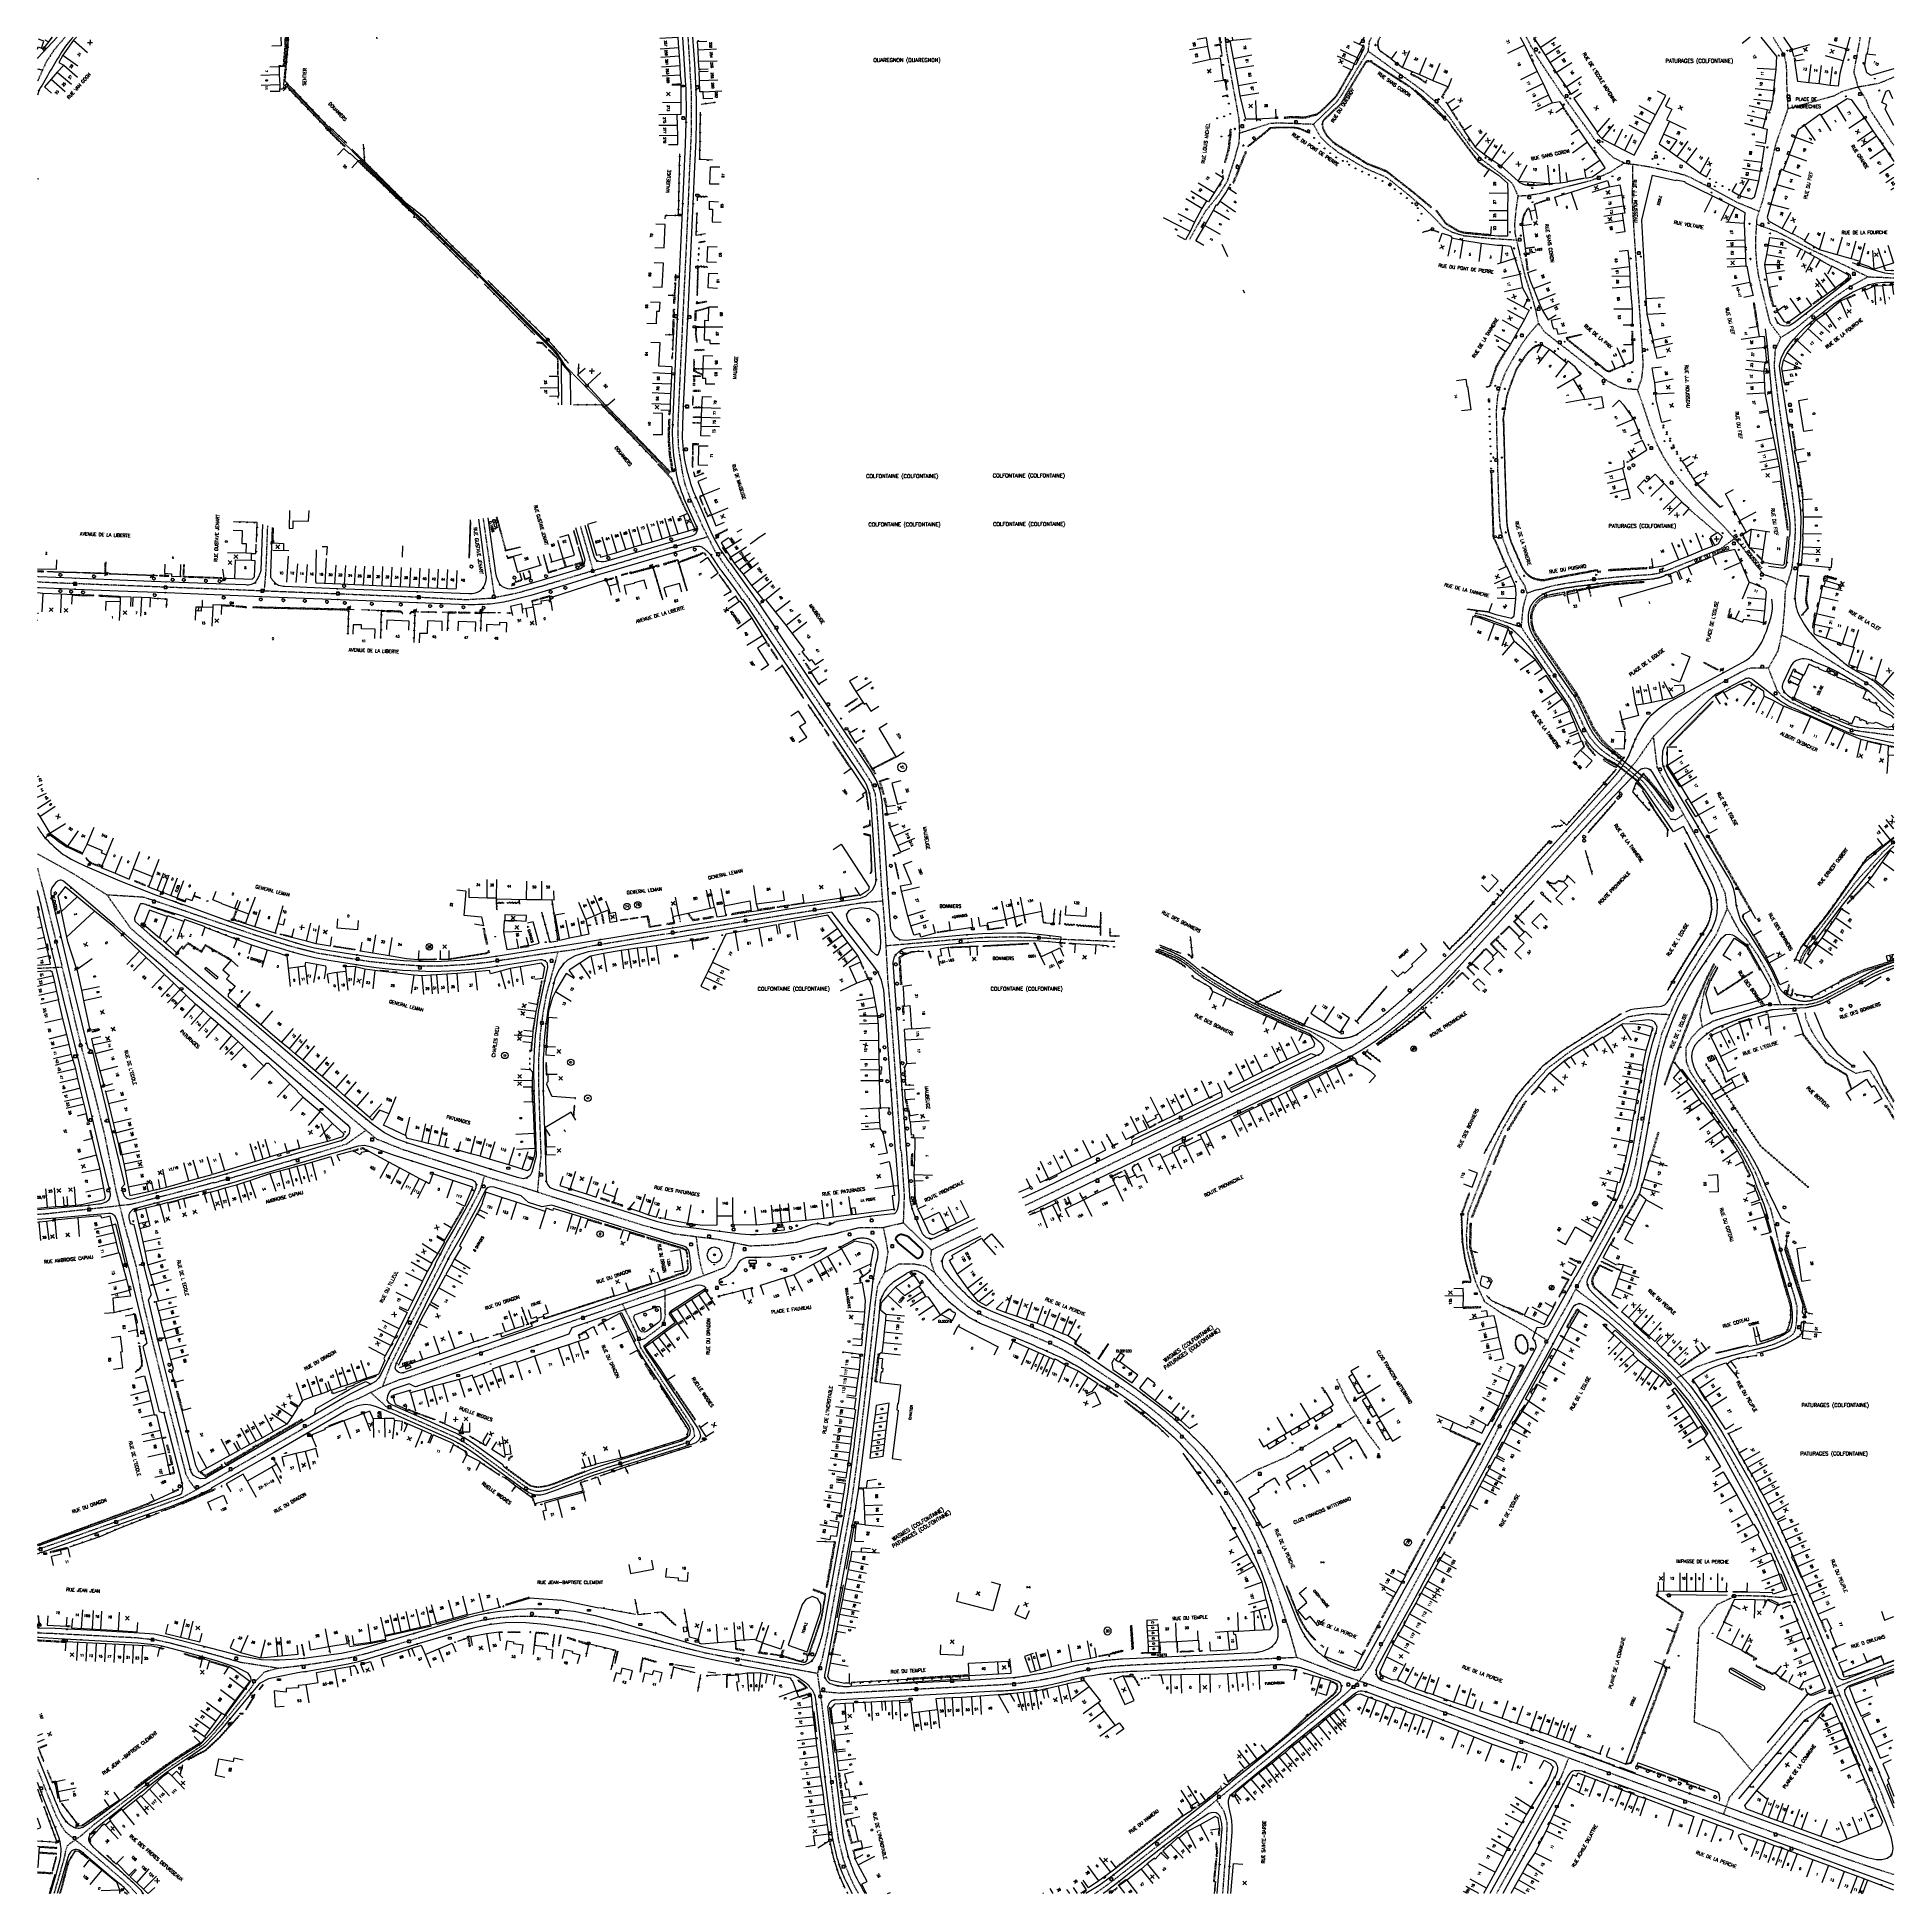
# Model space of a CAD drawing. Header units: millimetres. Extents: x 113000 to 114001, y 121999 to 123000.
import ezdxf
from ezdxf.enums import TextEntityAlignment as Align

# ---------------------------------------------------------------- set-up
doc = ezdxf.new("R2010")
doc.units = ezdxf.units.MM
doc.linetypes.add('DASHED', pattern=[0.75, 0.5, -0.25])
doc.layers.get('0').update_dxf_attribs({"linetype": 'CONTINUOUS'})
for name, color, linetype in [('W0001', 6, 'DASHED'), ('W0008', 7, 'CONTINUOUS'), ('W0017', 7, 'CONTINUOUS'), ('W0100', 7, 'CONTINUOUS'), ('W0105', 7, 'CONTINUOUS'), ('W0112', 1, 'DASHED'), ('W0122', 7, 'DASHED'), ('W0211', 2, 'CONTINUOUS'), ('W0220', 5, 'DASHED'), ('W0300', 7, 'CONTINUOUS'), ('W0302', 3, 'CONTINUOUS'), ('W0310', 3, 'CONTINUOUS'), ('W0322', 7, 'CONTINUOUS'), ('W0330', 7, 'CONTINUOUS'), ('W0334', 7, 'CONTINUOUS'), ('W0400', 7, 'CONTINUOUS'), ('W0420', 7, 'CONTINUOUS'), ('W0430', 7, 'CONTINUOUS'), ('W0469', 7, 'CONTINUOUS'), ('W0471', 7, 'CONTINUOUS'), ('W0980', 7, 'CONTINUOUS'), ('W0984', 7, 'CONTINUOUS'), ('W0989', 7, 'CONTINUOUS'), ('W0991', 7, 'CONTINUOUS'), ('W1102', 7, 'CONTINUOUS'), ('W1471', 7, 'CONTINUOUS'), ('W1473', 7, 'CONTINUOUS'), ('W1474', 7, 'CONTINUOUS')]:
    doc.layers.add(name, color=color, linetype=linetype)
doc.styles.get("Standard").update_dxf_attribs({"font": 'romans.shx', "width": 0.85})

# ---------------------------------------------------------------- blocks, each defined once
blk = doc.blocks.new('T420')
for p, q in [((0.7, 0.7), (-0.8, 0.7)), ((-0.8, 0.7), (-0.8, -0.8)), ((0.7, 0.7), (0.7, -0.8)), ((0.7, -0.8), (-0.8, -0.8))]:
    blk.add_line(p, q)
blk.add_ellipse((0, 0), major_axis=(-0.53, 0.53), ratio=1, start_param=3.926991, end_param=10.210176)
blk = doc.blocks.new('T400')
for p, q in [((-0.15, 0.3), (0.15, 0.3)), ((-0.15, -0.25), (-0.15, 0.3)), ((-0.15, 0.15), (0.15, 0.15)), ((-0.15, 0), (0.15, 0)), ((0.15, 0.3), (0.15, -0.25)), ((-0.15, -0.15), (0.15, -0.15)), ((-0.15, -0.25), (-0.15, -0.3)), ((-0.15, -0.3), (0.15, -0.3)), ((0.15, -0.3), (0.15, -0.25))]:
    blk.add_line(p, q)
blk = doc.blocks.new('T1471')
at = {"color": 0, "linetype": 'Continuous', "flags": 128}
blk.add_lwpolyline([(-0.75, -0.5), (-0.75, 0.5), (0.75, 0.5), (0.75, -0.5), (-0.75, -0.5)], dxfattribs=at)
blk = doc.blocks.new('t991o')
at = {"color": 0, "linetype": 'Continuous'}
for p, q in [((-1, 1), (1, -1)), ((-1, -1), (1, 1))]:
    blk.add_line(p, q, dxfattribs=at)
blk = doc.blocks.new('t310o')
at = {"color": 0, "linetype": 'Continuous'}
for centre, start, end in [((-0.5, 0.4), 216.8699, 323.1304), ((0.5, -0.4), 36.8699, 143.1303)]:
    blk.add_arc(centre, 0.625, start, end, dxfattribs=at)
blk = doc.blocks.new('t322o')
at = {"color": 0, "linetype": 'Continuous'}
for radius in [0.25, 0.15]:
    blk.add_circle((0, 0), radius, dxfattribs=at)
blk = doc.blocks.new('t112o')
at = {"color": 0, "linetype": 'Continuous'}
for p, q in [((-0.5, 0.5), (0.5, 0.5)), ((-0.5, -0.5), (-0.5, 0.5)), ((0.5, 0.5), (0.5, -0.5)), ((0.5, -0.5), (-0.5, -0.5))]:
    blk.add_line(p, q, dxfattribs=at)
blk = doc.blocks.new('T300')
for p, q in [((-0.8, 0.5), (-0.9, 0.3)), ((-0.9, 0.3), (-0.9, 0.2)), ((-0.9, 0.2), (-0.7, 0.1)), ((-0.7, 0.6), (-0.8, 0.5)), ((-0.8, -0.1), (-0.7, 0.1)), ((-0.6, 0.7), (-0.7, 0.6)), ((-0.7, 0.1), (-0.7, 0.1)), ((-0.5, 0.7), (-0.6, 0.7)), ((-0.3, 0.6), (-0.5, 0.7)), ((-0.3, 0.6), (-0.2, 0.7)), ((-0.2, 0.6), (-0.3, 0.6)), ((-0.2, 0.7), (-0.1, 0.8)), ((-0.1, 0.8), (0.1, 0.8)), ((0.1, 0.8), (0.2, 0.7)), ((0.2, 0.7), (0.3, 0.6)), ((0.3, 0.6), (0.4, 0.5)), ((0.5, 0.5), (0.3, 0.5)), ((0.4, 0.5), (0.4, 0.5)), ((0.6, 0.4), (0.5, 0.5)), ((0.6, 0.4), (0.7, 0.3)), ((0.7, 0.3), (0.7, 0.2)), ((0.7, 0.2), (0.7, 0.1)), ((0.7, 0.1), (0.7, -0.2)), ((-0.8, -0.2), (-0.8, -0.1)), ((-0.7, -0.3), (-0.8, -0.2)), ((-0.8, -0.2), (-0.8, -0.2)), ((-0.7, -0.4), (-0.7, -0.3)), ((-0.5, -0.5), (-0.7, -0.4)), ((-0.4, -0.5), (-0.5, -0.5)), ((-0.4, -0.5), (-0.3, -0.5)), ((-0.3, -0.5), (-0.3, -0.4)), ((-0.3, -0.6), (-0.3, -0.5)), ((-0.3, -0.5), (-0.3, -0.5)), ((-0.2, -0.7), (-0.3, -0.6)), ((-0.1, -0.8), (-0.2, -0.7)), ((0.1, -0.8), (-0.1, -0.8)), ((0.2, -0.7), (0.1, -0.8)), ((0.3, -0.5), (0.2, -0.5)), ((0.3, -0.6), (0.2, -0.7)), ((0.2, -0.7), (0.2, -0.7)), ((0.5, -0.4), (0.3, -0.5)), ((0.3, -0.5), (0.3, -0.6)), ((0.3, -0.5), (0.3, -0.5)), ((0.6, -0.3), (0.5, -0.4)), ((0.7, -0.2), (0.6, -0.3)), ((0.6, -0.3), (0.6, -0.3))]:
    blk.add_line(p, q)
blk = doc.blocks.new('T469')
at = {"color": 0, "linetype": 'Continuous', "flags": 128}
for points in [[(-0.4, 0.4), (0.4, -0.4)], [(-0.4, -0.4), (0.4, 0.4)]]:
    blk.add_lwpolyline(points, dxfattribs=at)
at = {"color": 0, "linetype": 'Continuous'}
blk.add_circle((0, 0), 0.5, dxfattribs=at)
blk = doc.blocks.new('T471')
for p, q in [((-0.333334, 0.333334), (-0.333334, -0.333334)), ((-0.333334, 0.333334), (0.333334, 0.333334)), ((-0.333334, 0), (0, 0)), ((0.500001, 0.500001), (1.000002, 1.000002)), ((-0.500001, -0.500001), (-1.000002, -1.000002)), ((-0.333334, -0.333334), (0.333334, -0.333334))]:
    blk.add_line(p, q)
blk.add_ellipse((0, 0), major_axis=(0.471405, 0.471405), ratio=1, start_param=5.4977871438, end_param=11.780972451)
blk = doc.blocks.new('t330o')
at = {"color": 0, "linetype": 'Continuous'}
for p, q in [((0.25, -0.25), (-0.25, 0.25)), ((-0.25, -0.25), (0.25, 0.25)), ((-0.25, 0.25), (-0.25, -0.25)), ((0.25, 0.25), (-0.25, 0.25)), ((0.25, -0.25), (0.25, 0.25)), ((-0.25, -0.25), (0.25, -0.25)), ((-0.25, -0.25), (-0.25, -0.25))]:
    blk.add_line(p, q, dxfattribs=at)
blk = doc.blocks.new('t211o')
at = {"color": 0, "linetype": 'Continuous'}
for p, q in [((-0.3, 0.5), (-0.3, 0)), ((0, 1), (0, 0)), ((0.3, 0.5), (0.3, 0))]:
    blk.add_line(p, q, dxfattribs=at)
blk = doc.blocks.new('t220o')
at = {"color": 0, "linetype": 'Continuous'}
for p, q in [((-0.25, 0.25), (0.25, 0.25)), ((-0.25, -0.25), (0.25, -0.25))]:
    blk.add_line(p, q, dxfattribs=at)
blk = doc.blocks.new('t105o')
for p, q in [((-0.5, 0), (0.5, 0)), ((0.5, 0), (0.2, 0.1)), ((0.5, 0), (0.2, -0.1))]:
    blk.add_line(p, q)
blk = doc.blocks.new('T430')
at = {"flags": 128}
for points in [[(0.8, 0.8), (-0.8, 0.8)], [(-0.8, 0.8), (-0.8, 0)], [(0.8, 0.8), (-0.8, 0)], [(-0.8, 0), (0.8, 0)], [(-0.4, 2.1), (0.4, 2.1)], [(-0.4, 2.1), (-0.4, 1.3)], [(-0.4, 1.7), (0, 1.7)], [(-0.4, 1.3), (0.4, 1.3)], [(0.8, 0), (0.8, 0.8)]]:
    blk.add_lwpolyline(points, dxfattribs=at)
blk = doc.blocks.new('T1473')
at = {"color": 0, "linetype": 'Continuous', "const_width": 0.5, "flags": 128}
blk.add_lwpolyline([(-0.25, 0, 1), (0.25, 0, 1)], format="xyb", close=True, dxfattribs=at)
blk = doc.blocks.new('T1474')
at = {"color": 0, "linetype": 'Continuous', "flags": 128}
for points in [[(-0.8, -0.5), (-0.8, 0.5)], [(-0.8, 0), (0.7, 0)], [(0.7, 0), (0.7, -0.5), (0.7, 0.5)]]:
    blk.add_lwpolyline(points, dxfattribs=at)

msp = doc.modelspace()

# ---------------------------------------------------------------- linework, layer by layer
for points in [[(113638.1, 122888.5), (113641.1, 122881.9)], [(113649.4, 122863.9), (113650.3, 122862.3)], [(113135.8, 122745.1), (113135.6, 122735.4), (113137.7, 122735.6), (113137.8, 122739.4), (113146.1, 122739.3)], [(113146.1, 122739.3), (113146.3, 122745.1)], [(113379.4, 122734.8), (113376.8, 122733.4)], [(113383.9, 122727), (113387.8, 122729.7), (113387.8, 122729.9), (113392.3, 122732.9)], [(113126.9, 122727.6), (113132.6, 122727.3), (113132.5, 122723.5)], [(113153.3, 122725.7), (113156, 122725.7), (113155.8, 122720.9)], [(113196.6, 122719.9), (113196.9, 122726)]]:
    msp.add_lwpolyline(points)
at = {"layer": 'W0001'}
for p, q in [((113986, 122870.9), (113975.8, 122876)), ((113939.2, 122838.2), (113933.4, 122846.1))]:
    msp.add_line(p, q, dxfattribs=at)
at = {"layer": 'W0001', "flags": 128}
for points in [[(113014.9, 123000), (113008.8, 122992.9), (113004.7, 122986.6), (113000.4, 122977), (113000, 122976.1)], [(113134.4, 123000), (113134.4, 122999.9), (113134.5, 122995.2), (113132.8, 122977.7), (113132.4, 122972.2)], [(113639.8, 123000), (113640.4, 122993.3), (113642.1, 122983.6), (113645.5, 122965.3), (113647.2, 122955.7), (113647.5, 122949.5), (113647.2, 122943.1), (113644.6, 122933.6), (113640.9, 122922.3), (113636.7, 122915.6), (113633.2, 122911.1), (113629.3, 122906.4), (113626.5, 122901.6), (113620.4, 122890.6)], [(113647.4, 122948.3), (113664, 122953.6), (113668.5, 122953.9), (113681.4, 122953.4), (113687.4, 122953.2), (113692, 122957.6), (113700.1, 122965.3), (113703.2, 122969.7), (113710.8, 122982.6), (113716.9, 122992.4), (113717.7, 122998.1), (113718.8, 123000)], [(113854.7, 122932.2), (113849.1, 122935), (113839.7, 122943.8), (113820.8, 122969.9), (113808.5, 122988.5), (113804.4, 122995.6), (113802.1, 123000)], [(113933.4, 122846.1), (113928.6, 122865.6), (113927.2, 122871.8), (113926.3, 122877.9), (113925.8, 122884.5), (113925.8, 122892.6), (113926.4, 122902.6), (113929.5, 122912.2), (113932.7, 122925.6), (113936.5, 122942.3), (113943.1, 122961.4), (113942.4, 122976.7), (113942.3, 122984.7), (113941.3, 122989.2), (113939.6, 122992.6), (113937.4, 122996), (113935, 123000)], [(114000, 122941.8), (113987.1, 122961.1), (113985.3, 122966), (113980.9, 122973.1), (113978.6, 122981.2), (113981.8, 122998.3), (113982, 123000)], [(113000, 122982.9), (113002.8, 122982.4)], [(113797.7, 122914.5), (113794.6, 122921.2), (113787.8, 122926.7), (113778.4, 122933.9), (113772.6, 122940.3), (113765.6, 122950), (113760.8, 122956.7), (113757.7, 122960.4), (113754.8, 122963.6), (113751.2, 122966.9), (113746.8, 122970.7), (113742.5, 122973.9), (113737.7, 122977.4), (113716.9, 122992.4)], [(114000, 122978.4), (113994.8, 122976.2), (113991.8, 122975), (113980.9, 122973.1), (113972.7, 122970.9), (113967.8, 122968.3), (113948.5, 122962.9), (113943.1, 122961.4)], [(113796.9, 122890.6), (113783.4, 122891.4), (113768.4, 122892.9), (113762, 122894.9), (113757.5, 122897.5), (113747.3, 122907.7), (113737.7, 122915.8), (113729.1, 122922.7), (113725.9, 122924.8), (113715.6, 122929.2), (113701.2, 122937.6), (113695.4, 122942.1), (113691, 122946.5), (113687.4, 122953.2)], [(113802.5, 122700.5), (113801.2, 122704.6), (113797.7, 122710.2), (113795.1, 122715.6), (113792.7, 122721), (113789.8, 122728.7), (113788.1, 122735.9), (113787.5, 122744.2), (113786.9, 122762.5), (113786.3, 122783.8), (113786, 122798.5), (113786.7, 122806.6), (113788.6, 122813.6), (113791, 122819.7), (113794.1, 122825.3), (113797.2, 122830.5), (113800.2, 122835.5), (113803, 122839.3), (113805.7, 122842.6), (113808.7, 122845.9), (113807.3, 122852.3), (113805.8, 122858.1), (113801.5, 122871.1), (113797.7, 122887.1), (113796.1, 122894.4), (113795.9, 122899.3), (113796.7, 122907.8), (113797.7, 122914.5), (113802.6, 122914.8), (113809.8, 122915.9), (113837.5, 122923), (113847.7, 122927.5), (113854.7, 122932.2), (113859.2, 122931.5)], [(113927.5, 122906.1), (113916, 122910.8), (113901, 122918.9), (113890.9, 122924.2), (113887.5, 122925.6), (113882.7, 122926.9), (113876, 122928.4), (113869.3, 122929.9), (113859.2, 122931.5), (113859.3, 122924.2), (113859.1, 122915.9), (113859.2, 122908.2), (113860.3, 122890.9), (113862.9, 122854), (113864.4, 122832.5), (113864.9, 122823.4), (113864.1, 122816), (113862, 122810.1)], [(113975.8, 122876), (113954.9, 122885.8), (113937.7, 122894.9), (113926.2, 122899.1)], [(113929.9, 122710.7), (113928.8, 122712), (113925.1, 122716.4), (113918.3, 122725.3), (113910.4, 122734.3), (113904.2, 122740.7), (113898.4, 122746.5), (113892.8, 122752.2), (113886.6, 122759.2), (113880.9, 122766.4), (113876.6, 122772.9), (113872.5, 122780.6), (113868.6, 122790.8), (113866.3, 122797.8), (113863.6, 122805.7), (113862, 122810.1), (113856.2, 122810.5), (113852.5, 122811.3), (113846.3, 122814.5), (113837.1, 122821.5), (113824.2, 122831.6), (113817, 122837.2), (113811.9, 122841.2), (113808.7, 122845.9)], [(113799.4, 122682.2), (113799.9, 122687.5), (113800.5, 122693.2), (113801.8, 122697.9), (113802.5, 122700.5), (113806.9, 122702.2), (113810.6, 122702.9), (113814.3, 122704), (113818.5, 122705), (113823.6, 122705.9), (113829.8, 122706.8), (113836.3, 122707.7), (113843.7, 122708.5), (113850.2, 122709.2), (113859.3, 122710), (113864.3, 122710.3), (113868.9, 122710.6), (113873.1, 122711.2), (113878, 122712.8), (113907, 122724.6), (113914.2, 122730)], [(113864.7, 122599.2), (113851.6, 122609.8), (113846.7, 122613), (113842.9, 122615.8), (113839.2, 122619.3), (113836, 122623.5), (113833.5, 122627.9), (113828.5, 122638.6), (113826.6, 122642.4), (113824.4, 122645.6), (113820.5, 122651.3), (113804.1, 122675.1), (113800.6, 122680.3), (113799.4, 122682.2), (113795.8, 122683.2), (113793.8, 122683.9), (113784.6, 122687), (113780.5, 122688.3), (113774.5, 122689.6)], [(113532.1, 122370.8), (113538.4, 122373.7), (113589.9, 122398.7), (113646.8, 122426.3), (113692.4, 122448.3), (113701, 122452.7), (113709, 122456.5), (113715.2, 122460.6), (113723.2, 122466.2), (113736.6, 122477.1), (113752.2, 122491.2), (113772, 122511.3), (113790.3, 122531.2), (113808.5, 122551.2), (113823.7, 122568.1), (113839.6, 122585.7), (113846.7, 122593.4), (113852.1, 122599.2), (113861.2, 122609.9)], [(113953, 122510.3), (113955.2, 122513.1), (113957.5, 122516.1), (113969.5, 122531.8), (113979.9, 122545.4), (113994.9, 122561.8), (114000, 122566.4)], [(113603.6, 122509), (113608.1, 122507.3), (113611.4, 122505.9), (113614, 122504.7), (113616.8, 122503.2), (113619.6, 122501.2), (113622.6, 122498.7), (113624.7, 122497), (113627.5, 122494.8), (113631.7, 122491.9), (113636.4, 122489), (113640.7, 122486.4), (113646.6, 122482.8), (113653.4, 122479.2), (113661.1, 122475.3), (113669.9, 122471.3), (113677.3, 122468), (113681.5, 122466.2), (113685.1, 122464.9), (113693.9, 122460.2), (113703.5, 122453.9)], [(113923.7, 122292.8), (113927.6, 122293.7), (113931.1, 122294.6), (113936, 122296.2), (113940.9, 122298.4), (113944.2, 122300.2), (113946.3, 122301.8), (113947.2, 122304.4), (113947.7, 122307.9), (113947.9, 122312.3), (113947.9, 122316.4), (113946.3, 122322.6), (113939.6, 122344.1), (113934, 122368.2), (113929.7, 122378.3), (113927.2, 122384.6), (113925.1, 122389.5), (113921.4, 122396.5), (113918.8, 122401), (113916.8, 122404.2), (113914, 122408.1), (113909.3, 122415), (113899.2, 122429.9), (113893.1, 122438.5), (113890.4, 122442.7), (113888.3, 122448.1), (113888.2, 122456.1), (113891.1, 122461.1), (113895.6, 122466), (113902.8, 122470.1), (113908.9, 122472.1), (113931.4, 122478.9), (113950.9, 122478.9), (113953.4, 122479), (113956.1, 122479.5), (113958.8, 122480.2), (113961.4, 122481.2), (113966.1, 122483.6), (113980.3, 122491), (113983.4, 122492.6), (113987.4, 122494.7), (113991, 122496.5), (113994.3, 122497.9), (113997.3, 122499.1), (114000, 122500)], [(113904.3, 122499.8), (113901.8, 122495.5), (113900.3, 122492.2), (113897.8, 122486), (113895.5, 122473.9), (113896.8, 122466.7)], [(113935.4, 122489.4), (113935.7, 122488.6), (113936.4, 122486.4), (113939, 122478.9)], [(113952.2, 122474.4), (113952.7, 122471.3), (113954.5, 122467.1), (113956.2, 122463.8), (113959.2, 122459.2), (113965.1, 122451.7), (113974.1, 122445), (113979.5, 122441.9), (113987, 122443.6), (113991.6, 122436.4), (113998.7, 122424.5), (114000, 122422.4)], [(113465.3, 122400.2), (113466.9, 122376.2), (113466.4, 122361.4), (113481.5, 122346.7), (113481, 122341.2), (113483.2, 122334.6)], [(113427.6, 122355), (113443.1, 122358.9), (113455.6, 122358.9), (113466.4, 122361.4)], [(113455.6, 122358.9), (113457.3, 122350.7), (113458.1, 122345.4), (113456.3, 122334.5)], [(113481.5, 122346.7), (113506.6, 122358.8)], [(113678.5, 122127.2), (113674.6, 122141.3), (113666.8, 122165.2), (113660.6, 122181), (113655.3, 122192.9), (113648.2, 122206.1), (113639.6, 122219.4), (113632.1, 122229.5), (113623.4, 122239.7), (113615, 122248.3), (113606.1, 122256.3), (113599.4, 122261.7), (113592, 122267.3), (113580, 122275.7), (113570.1, 122282.3), (113561.5, 122287.9), (113552.5, 122293), (113545.1, 122296.5), (113537.9, 122299.6), (113512.3, 122310), (113505.9, 122313), (113501.2, 122316.2), (113495.1, 122321.6), (113488.7, 122328), (113483.2, 122334.6), (113478.6, 122337.9), (113472.2, 122339.1), (113464, 122339.1), (113456.3, 122334.5), (113454.8, 122331.9), (113452.4, 122326.7), (113451.3, 122318.8), (113449.7, 122302.6), (113446.8, 122277), (113443.5, 122248.8), (113440.5, 122225.6), (113437.8, 122206.8), (113430.4, 122166.3), (113425.5, 122139.4), (113422.5, 122125.6), (113420.1, 122118.6), (113422.4, 122102.6), (113424.7, 122083.1), (113427.5, 122059.7), (113430.1, 122037.7), (113431.5, 122028.9), (113433.9, 122019), (113436.9, 122010.7), (113440.1, 122003.8), (113442.4, 122000)], [(113420.1, 122118.6), (113375.5, 122126.8)], [(113696.1, 122120.6), (113678.5, 122127.2), (113624.8, 122124.7), (113590.7, 122123.1), (113580.7, 122122.5), (113574.8, 122121.9), (113567.4, 122120.8), (113558.5, 122119), (113548.2, 122116.5), (113538.9, 122114.7), (113530.6, 122113.5), (113520, 122112.5), (113507.2, 122111.8), (113474.4, 122110.1), (113432.2, 122107.9), (113421.5, 122108.9)]]:
    msp.add_lwpolyline(points, dxfattribs=at)
at = {"layer": 'W0001'}
for points in [[(113350.4, 123000), (113350.9, 122992.1), (113352.2, 122969), (113352.1, 122947.5), (113351.2, 122928), (113350.6, 122912.8), (113349.6, 122890.4), (113348.8, 122873.5), (113347.8, 122853), (113346.7, 122829.8), (113346, 122814.9), (113345.3, 122798.8), (113344.9, 122789.1), (113345.2, 122779.3), (113347.3, 122765.8)], [(113340.5, 122765.1), (113337.6, 122768.1), (113330.7, 122775.3), (113323, 122783.3), (113313.7, 122792.8), (113307.4, 122799.3), (113283.7, 122823.5), (113281.3, 122827.3), (113279.1, 122830.3), (113275.4, 122834.2), (113270.8, 122838.8), (113258.1, 122851.4), (113248.6, 122861), (113242.1, 122867.5), (113234.8, 122874.7), (113223.4, 122885.9), (113217, 122892.1), (113210.5, 122898.5), (113203.2, 122905.2), (113198.5, 122909.6), (113192.3, 122915.7), (113183.8, 122924.3), (113174.2, 122933.9), (113165.1, 122943.1), (113154.6, 122953), (113143.8, 122964.5), (113135.6, 122973)], [(113946.9, 122731), (113947.1, 122734.3), (113947, 122737.2), (113946.9, 122740.2), (113946.5, 122744.8), (113945.4, 122753.7), (113944.4, 122760.1), (113943.2, 122768.5), (113942.1, 122775.7), (113940.4, 122786.9), (113939.2, 122794.9), (113937.8, 122805), (113937, 122811.5), (113936.1, 122818.8), (113935.7, 122822.9), (113936.3, 122831.9), (113939.2, 122838.2), (113948.4, 122844.1), (113956.6, 122850.9), (113963.8, 122856.6), (113970.2, 122861.4), (113976.8, 122865.8), (113986, 122870.9), (113995, 122870.6), (114000, 122870.3)], [(113347.3, 122765.8), (113348.7, 122759.4), (113350.5, 122754.5), (113352.5, 122749.6), (113358.3, 122736.5), (113364.8, 122723.4), (113371.9, 122713.2), (113378.8, 122703.6), (113385.4, 122694.6)], [(113123.9, 122736.7), (113123, 122712.6), (113122.1, 122701.6)], [(113240.1, 122740.7), (113243.5, 122716.4), (113246.2, 122698.1)], [(113292.5, 122736.4), (113299.3, 122712.6)], [(113361.1, 122730.8), (113334.5, 122723), (113313, 122716.6), (113289.4, 122709.6), (113272.6, 122704.5), (113257.6, 122700.3), (113244.4, 122697.7), (113230.9, 122696.9), (113200, 122698.5), (113167.5, 122699.8), (113137.6, 122701), (113111.1, 122702.1), (113082.5, 122703.2), (113051.4, 122704.4), (113017.2, 122705.7), (113001, 122706.4), (113000, 122706.6)], [(113946.8, 122731), (113946.7, 122729.7), (113946.4, 122725.8), (113945.3, 122715.8), (113944.8, 122712.7), (113942.4, 122705.1), (113941.5, 122701.5), (113941.1, 122692.5), (113940, 122680.2), (113937.5, 122669.2), (113932.5, 122660.2), (113923.1, 122660.1), (113921.4, 122659.7), (113919.9, 122659.1), (113915.2, 122656.6), (113910.5, 122654.1)], [(113929.9, 122710.7), (113940, 122707.2), (113942.4, 122705.1)], [(113465.1, 122400.1), (113464, 122416.7), (113463.1, 122429.9), (113461.3, 122454.8), (113460.1, 122470.9), (113458.2, 122492.2), (113456.7, 122519.7), (113454.7, 122543.4), (113453.3, 122568.7), (113452.1, 122586.1), (113451.4, 122592.3), (113449.2, 122598.6), (113443.2, 122608), (113428.6, 122630), (113413.7, 122652.1), (113399.4, 122673.7), (113385.4, 122694.6)], [(114000, 122639.3), (113989.9, 122648.8), (113987, 122651.1), (113984.4, 122652.7), (113978.1, 122656.4), (113972.9, 122659.6), (113968.5, 122662.4), (113962.2, 122666.3), (113956, 122670), (113939.5, 122678)], [(113935.4, 122489.4), (113931.9, 122496.5), (113926.7, 122505.6), (113921.1, 122513.6), (113917, 122518.2), (113910.3, 122530.7), (113909.3, 122538.6), (113904.1, 122550.4), (113890.1, 122575.6), (113883.5, 122587.3), (113872.7, 122606.3), (113870.6, 122623.4), (113882.7, 122635.5), (113898.4, 122647.2), (113910.5, 122654.1)], [(114000, 122623.7), (113982.1, 122626), (113978.2, 122626.7), (113973.4, 122628.5), (113962.4, 122633.2), (113944.8, 122641.6), (113942.1, 122643.2), (113939.9, 122644.9), (113937.3, 122647.8), (113932.5, 122660.2)], [(113870.6, 122623.4), (113861.2, 122609.9)], [(113864.7, 122599.2), (113866.7, 122596.9), (113876.7, 122583.2), (113879.9, 122578.8), (113883, 122578.6), (113886.8, 122581.5)], [(113072.5, 122500.8), (113051, 122519.3), (113050, 122520.2), (113049.1, 122521.6), (113037.5, 122537.9), (113019.3, 122549.4), (113000, 122560.1)], [(113000, 122552.3), (113004.4, 122535.7), (113012.7, 122501.5), (113024, 122454.4), (113030.8, 122430.5), (113036.3, 122407.8), (113042.1, 122379.5), (113046.8, 122360.3), (113053.1, 122337.9)], [(113080.6, 122528.9), (113059.7, 122535.9), (113059.7, 122535.9), (113057.5, 122536.6), (113055.5, 122536.8), (113037.5, 122537.9)], [(113338.8, 122517), (113350.4, 122518.9), (113367, 122521.5), (113393.5, 122525.8), (113427.5, 122531.2), (113443.5, 122533.7), (113455.4, 122534.8)], [(113337.8, 122516.8), (113320.2, 122514), (113299.1, 122510.5), (113289.3, 122508.4), (113271.4, 122506), (113255.9, 122503.6), (113243.3, 122501.7), (113232.7, 122500.5), (113217.9, 122499.6), (113207.3, 122499.6), (113192, 122500.6), (113179, 122502), (113165.7, 122504.1), (113151.1, 122506.5), (113136.8, 122510.1), (113116.6, 122516.5), (113100.2, 122522.1), (113080.6, 122528.9)], [(113910.3, 122530.7), (113904.2, 122516.4), (113894.9, 122502.4), (113883.5, 122483.3), (113875.1, 122463.6), (113869.8, 122443.4), (113866, 122421.3), (113860.8, 122392.5), (113857.8, 122381.1), (113853.6, 122371.6), (113842.1, 122350.3), (113832.3, 122332.5), (113825, 122318.7), (113817, 122304.6), (113809.9, 122291.3), (113801.4, 122275.7), (113789.1, 122255.2), (113777.2, 122231.3), (113764.2, 122207.4), (113750.7, 122182.6)], [(113580.4, 122512.8), (113551.2, 122514), (113542.5, 122514.7), (113524.5, 122515.3), (113508.6, 122514.9), (113493.8, 122513.8), (113480.2, 122512.5), (113466.5, 122511.3), (113457.2, 122510.5)], [(113280.3, 122507.2), (113277.9, 122498.2), (113274.1, 122484.3), (113272.3, 122474.7), (113270.8, 122463.2), (113270, 122450.2), (113269.9, 122437.7), (113270.4, 122420.7), (113271.2, 122397.4), (113270.2, 122388.1), (113269.3, 122377.9)], [(113000, 122498.5), (113013.2, 122499.1)], [(113342.8, 122355.3), (113325.8, 122360.1), (113306.4, 122366.2), (113290.3, 122371.2), (113277.5, 122375.2), (113261.2, 122380.5), (113245.2, 122385.1), (113236.6, 122388), (113209.5, 122396.7), (113196.7, 122400.8), (113182.8, 122406.4), (113171.3, 122416), (113157.3, 122428.3), (113142.1, 122441.3), (113125.5, 122455.5), (113108.8, 122469.8), (113092.5, 122483.8), (113072.4, 122501)], [(113879.3, 122473.4), (113872.6, 122473.7), (113867.8, 122474), (113856.7, 122472.2), (113841.3, 122463.5), (113826.5, 122454.2), (113813.8, 122444.8), (113806.7, 122437), (113801.8, 122431.6), (113797.5, 122425.7), (113789.4, 122412), (113782.6, 122397.7), (113775.9, 122380.2), (113770.6, 122366.5), (113769.7, 122355.3), (113770, 122347.2), (113773.4, 122333.6), (113774.7, 122329.4), (113779.5, 122318.9), (113788.3, 122313), (113801.1, 122305.9), (113813.5, 122297.9)], [(113095, 122382.9), (113116, 122389), (113131.8, 122393.6), (113152.6, 122399.6), (113166.4, 122403.8), (113177.1, 122411.2)], [(113095, 122383), (113077, 122378.1), (113050.3, 122371.2), (113039, 122369.9), (113005.6, 122366.2), (113000, 122365.8)], [(113216.4, 122337.4), (113222.5, 122349.2), (113229.9, 122362.4), (113238.6, 122379.1), (113240.9, 122386.5)], [(113427.6, 122355), (113417.2, 122353.1), (113409, 122350.8), (113396.3, 122349.3), (113383.6, 122348.8), (113366.8, 122352.3), (113342.8, 122355.3)], [(113354.8, 122353.8), (113356, 122344.6), (113357.2, 122338.6), (113358.8, 122332.8)], [(113375.2, 122350.6), (113373.4, 122342), (113370.2, 122337.3), (113365.7, 122335.4), (113351.8, 122330.2), (113324.7, 122320.9), (113286.9, 122307.9), (113199.2, 122277.8), (113194.8, 122276.7), (113185.9, 122273.1), (113173.3, 122266.8), (113167.1, 122264.4), (113154.9, 122257.3), (113124.9, 122239.9), (113092.9, 122221.6), (113078.1, 122213.4), (113055.9, 122205.2), (113032.3, 122196.7), (113014.4, 122190.3), (113005.3, 122187.1), (113000, 122185.3)], [(113053.1, 122337.9), (113056.7, 122319.2), (113061.8, 122297.8), (113071.4, 122259.1), (113079.8, 122226.3), (113081.8, 122222.4), (113085.5, 122217.5)], [(113185.9, 122273.1), (113190.6, 122285.4), (113199.9, 122304.3), (113216.4, 122337.4)], [(113323.8, 122298.2), (113327.3, 122299.1), (113337.2, 122306.4), (113338.3, 122311.6), (113338.1, 122314.4), (113338.2, 122325.6)], [(114000, 122036.5), (113998, 122041.8), (113993.3, 122054.3), (113985.7, 122072.4), (113979.7, 122086.4), (113971, 122107), (113967.4, 122115.7), (113962.6, 122127), (113953.9, 122147.8), (113942.3, 122175.3), (113932.9, 122195.5), (113925.6, 122210.4), (113911.7, 122235.5), (113900.2, 122254.6), (113890.6, 122268.6), (113885.4, 122274.9), (113880.5, 122280.3), (113865.2, 122294.7), (113852.2, 122306.5), (113838.2, 122318.3), (113828.7, 122325.6)], [(113179.6, 122269.9), (113187.5, 122262.6), (113202.8, 122255.8), (113218.8, 122248.7), (113225.5, 122245.7), (113230.6, 122242.7), (113237.6, 122237.9), (113250.4, 122228.4), (113261.5, 122220.2), (113264.7, 122218), (113268.1, 122216.9), (113270.8, 122216.8), (113275.6, 122217.9), (113295.7, 122225.7), (113306.8, 122229.5), (113318.7, 122233.2), (113348, 122242.4), (113351.7, 122243.9), (113354.1, 122246.5), (113353.4, 122250.5), (113350.9, 122254.7), (113336.8, 122275.7), (113325.1, 122293.9), (113322.5, 122302.5), (113319.1, 122309.7), (113315.1, 122317.6)], [(113883, 122277.6), (113894.1, 122283.9), (113906.3, 122288.1), (113923.7, 122292.8)], [(113699.9, 122277.1), (113705, 122266.1), (113715.8, 122249), (113723.1, 122239.3)], [(113710.4, 122257.6), (113697.9, 122250), (113672.9, 122235.1), (113656.2, 122227.9), (113645.6, 122221.4)], [(113569.6, 122000), (113576.2, 122004.6), (113596.5, 122020.3), (113613.8, 122033.8), (113627, 122043.7), (113643.5, 122057.2), (113671.3, 122079.9), (113690.3, 122095.5), (113705.2, 122108.1), (113712.1, 122114.6), (113718, 122122.4), (113728.2, 122141.3), (113742, 122166.7), (113750.7, 122182.6)], [(113948.1, 122161.5), (113939.4, 122159.4), (113929.8, 122160.2), (113915.2, 122160.5), (113904.7, 122155.6), (113895, 122143.1), (113892.4, 122092.6), (113906.2, 122086.7), (113923.7, 122066)], [(113141.9, 122123), (113143.3, 122123.1), (113156.1, 122125), (113169.1, 122127.3), (113178.9, 122129.9), (113193.4, 122134.2), (113205.5, 122137.9), (113217.9, 122141.5), (113230.8, 122145.3), (113240.4, 122147.5), (113248.6, 122148.8), (113258.5, 122149.5), (113268, 122149.5), (113278.5, 122148.7), (113293, 122146.6), (113304.2, 122144.2), (113309.9, 122142.8), (113318.5, 122140.5), (113332.6, 122136.9), (113342.4, 122134.2), (113351.3, 122131.8), (113359, 122129.9), (113367.6, 122128.2), (113375.5, 122126.7)], [(113001, 122140.7), (113000, 122140.7)], [(113000, 122140.5), (113007, 122140.3), (113025.1, 122139.4), (113053.5, 122137.9), (113064.2, 122136.7), (113072.6, 122134.8), (113095.6, 122128.7), (113109.4, 122124.7), (113130.1, 122121.5), (113142, 122122.9)], [(113969.2, 122111.3), (113975.8, 122114.1), (113989.9, 122119.4), (114000, 122123.2)], [(113130.1, 122121.5), (113122.2, 122119.3), (113117, 122113.8), (113114.9, 122110.7), (113110.7, 122105.4), (113099.3, 122091.2), (113093.8, 122084.9), (113090.2, 122081), (113088.5, 122079.6), (113084.3, 122076.8), (113077.4, 122072.3), (113068.5, 122066.2), (113062.8, 122061.9), (113048.8, 122051.2), (113037.6, 122042.6), (113029.6, 122036.5), (113026.4, 122033.6)], [(113696.1, 122120.6), (113704.5, 122117.3), (113719.7, 122112), (113734.3, 122106.5), (113753.3, 122099.5), (113781.2, 122089.3), (113813.8, 122077.3), (113836.1, 122069.1), (113863.8, 122059), (113892.3, 122048.7)], [(113971, 122107), (113960.1, 122103.8), (113951, 122097.9), (113945.9, 122092.1), (113935.9, 122080.2), (113911.4, 122051.8), (113908.3, 122042.8)], [(113824.9, 122073.2), (113820.8, 122062.9), (113812.1, 122047.2), (113803.9, 122032.4), (113793.5, 122013.6), (113785.9, 122000)], [(113000, 122066.9), (113009.9, 122042.2), (113013, 122036.3), (113015.2, 122033.2), (113025.7, 122024.7), (113033.7, 122018), (113042.7, 122010.2), (113045.4, 122007.9), (113050.1, 122003.6), (113053.3, 122000)], [(113635.2, 122050.4), (113639.2, 122044.4), (113640.8, 122038.1), (113640.5, 122028.8), (113639, 122008.3), (113638.4, 122000)], [(113892.3, 122048.7), (113933.2, 122033.7), (113973.5, 122019.1), (113989.8, 122013.6), (114000, 122010.4)], [(113026.3, 122033.7), (113024.2, 122031.7), (113016, 122025.8), (113015.1, 122022.9), (113014.4, 122019.3), (113008.9, 122000)]]:
    msp.add_lwpolyline(points, dxfattribs=at)
at = {"layer": 'W0008'}
for p, q in [((113379.9, 122697.3), (113383.3, 122692.4)), ((113388.5, 122695.3), (113398.4, 122680.5)), ((113919.2, 122521.7), (113932.1, 122501.1)), ((113057.2, 122338.5), (113061.2, 122322.4)), ((113236.2, 122294.1), (113197, 122280.6)), ((113326.5, 122294.9), (113329.3, 122297)), ((113910.3, 122160.6), (113877.2, 122161))]:
    msp.add_line(p, q, dxfattribs=at)
at = {"layer": 'W0008', "flags": 128}
for points in [[(113019.2, 123000, 0.053274), (113013, 122991.9, 0.006297), (113001, 122971.6), (113000, 122968.8)], [(113000, 122988.5, 0.021301), (113000.3, 122988.8)], [(113294.9, 122737.1), (113299.7, 122720.7, 0.1544), (113301.2, 122718.2, 0.1547), (113306.2, 122717.8), (113324, 122723), (113342.1, 122728.4), (113352.4, 122731.4, 0.0419), (113354.2, 122732.2, 0.1706), (113354.9, 122732.8), (113355.7, 122734.9), (113349, 122750.1, -0.0354), (113345.4, 122760.2, -0.047062), (113344.1, 122766.7)], [(113350.4, 122764.9, 0.050894), (113354.6, 122752.4), (113362.1, 122735.2, 0.0434), (113368.8, 122722.6, 0.0117), (113373.3, 122716.4), (113378.2, 122709.7), (113388.5, 122695.3)], [(113000, 122709.6, 0.001167), (113000.8, 122709.5), (113009.9, 122709.1), (113061.4, 122707), (113101.3, 122705.5), (113112, 122705.1, 0.0824), (113115.3, 122705.3, 0.1118), (113117.6, 122706.7, 0.1009), (113120.5, 122712.9), (113121.4, 122737.5)], [(113126.4, 122735.9), (113125.5, 122711.3, 0.0738), (113125.6, 122709, 0.1394), (113129.9, 122704.8, 0.0752), (113133.3, 122704.3), (113161.2, 122703.1), (113190.3, 122701.9), (113204.1, 122701.4), (113232.4, 122700.3, 0.0593), (113236, 122700.7, 0.1475), (113239.8, 122703.1, 0.1349), (113241.7, 122707.5, 0.0759), (113241.8, 122710.1), (113237.7, 122740.3)], [(113242.6, 122741), (113246.7, 122711.2, 0.0521), (113248.9, 122705.5, 0.138), (113252.2, 122703.3, 0.1382), (113256.2, 122703.1), (113261.1, 122704.4), (113278.2, 122709.4), (113290.3, 122713, 0.1318), (113293.9, 122714.8, 0.111), (113295, 122718.5), (113290.1, 122735.7)], [(113379.7, 122697.1, 0.003723), (113376.6, 122701.7, 0.0046), (113372.6, 122707.2, -0.0092), (113368.3, 122712.9, -0.0047), (113367.1, 122714.6, -0.0043), (113364.9, 122717.9), (113362.6, 122721.3, 0.0649), (113358.1, 122725.2, 0.0945), (113355.5, 122725.7, 0.0667), (113352.2, 122725.1), (113344.4, 122722.8), (113299.7, 122709.6), (113284.9, 122705), (113265.8, 122699.3), (113255, 122696.6, -0.0205), (113250, 122695.5, -0.0144), (113245.3, 122694.8, -0.0176), (113239.4, 122694.4, -0.006132), (113231.9, 122694.2), (113204.5, 122695.3), (113168, 122696.7), (113143.9, 122697.7), (113120.8, 122698.6), (113099.6, 122699.5), (113069.7, 122700.6), (113043.4, 122701.6), (113020.6, 122702.5), (113009, 122703), (113000.9, 122703.4, -0.001153), (113000, 122703.4)], [(113932.5, 122715), (113939.5, 122714.1, 0.1329), (113941.3, 122714.4, 0.163), (113942.3, 122716.4), (113942.9, 122722.3), (113943.4, 122726.1, 0.005848), (113943.7, 122731, 0.005848)], [(113949.8, 122731, -0.000621), (113949.7, 122729.4, -0.0087), (113949.4, 122725.5), (113946.9, 122700.3, 0.0604), (113947, 122695.1, 0.0576), (113948.5, 122689.7, 0.0424), (113954.3, 122680, 0.0394), (113961.1, 122673.1, 0.0071), (113970.1, 122665.6, 0.0266), (113975.9, 122661, 0.0202), (113980.3, 122658.4), (113985.6, 122655.5, -0.0197), (113988.6, 122653.7, -0.0167), (113989.9, 122652.7, -0.0226), (113993.4, 122649.7), (114000, 122643.4)], [(113908.4, 122657.8), (113918.3, 122663.1, 0.0646), (113923.4, 122666.7, 0.083), (113928.9, 122674.2, 0.0411), (113932.6, 122683.5, 0.0458), (113934.5, 122690.7, 0.0858), (113934.3, 122697.2)], [(114000, 122635.1), (113988, 122646.4, 0.0404), (113985.4, 122648.6, 0.016), (113984.1, 122649.5), (113983.3, 122649.9), (113972, 122656.7, 0.0205), (113967.8, 122659, 0.0166), (113964.8, 122660.4), (113956.3, 122663.9, 0.0843), (113951.8, 122665.1, 0.1365), (113947.7, 122664.2, 0.1587), (113944.6, 122661.1), (113940.7, 122652.8, 0.1367), (113939.9, 122649.6, 0.1471), (113941.2, 122647.1, 0.0507), (113943.3, 122645.2, 0.0085), (113946.2, 122643.2), (113955.5, 122638.2), (113959.8, 122636.2), (113975.6, 122629.8, 0.0442), (113978.7, 122628.8, 0.0338), (113981.5, 122628.4), (114000, 122627, 0.1308)], [(114000, 122619.7), (113979.7, 122624.1, -0.0157), (113978.2, 122624.5, -0.035), (113975.9, 122625.3), (113954.2, 122634.8), (113946.5, 122638.3, -0.0246), (113941.9, 122640.5, -0.0303), (113937.3, 122643.6, -0.0063), (113935.2, 122645.2), (113924.1, 122653.8, 0.1312), (113922.2, 122654.7, 0.1473), (113919.8, 122654.2), (113912.5, 122650.5)], [(113000, 122574.6, 0.000814), (113000.2, 122574.3, 0.0284), (113004, 122568.8, 0.0392), (113013.9, 122559.8, 0.0346), (113025.5, 122553.6), (113044.3, 122545.6), (113063.6, 122538), (113081.5, 122531.7)], [(113070, 122497.3), (113063.9, 122502.5), (113052.3, 122512.4), (113041.5, 122521.8), (113018.4, 122541.7), (113014.2, 122545.2, 0.1851), (113012.2, 122545.9, 0.2113), (113009.9, 122544.6), (113008.1, 122542.3, 0.128), (113007.3, 122540.2, 0.069957), (113007.5, 122536.5), (113013.6, 122511), (113019.8, 122485.3), (113021.8, 122477.4), (113026, 122459.8), (113027.1, 122455.2), (113029.4, 122454.3), (113034, 122435.3), (113037.9, 122418.9), (113044, 122393.9), (113046.9, 122381.9), (113045.3, 122380.2), (113045.8, 122378.3, 0.0859), (113046.8, 122375.9, 0.1407), (113048.5, 122374.4, 0.1606), (113051.5, 122374.4), (113063.5, 122377.5), (113082.1, 122382.3, 0.0029), (113086.8, 122383.6, 0.002934), (113094.6, 122385.8)], [(113000, 122368.5), (113008.4, 122369.2), (113021.5, 122370.3, 0.0059), (113027.2, 122370.8, 0.0089), (113032.9, 122371.5, 0.0669), (113036.5, 122372.4, 0.1192), (113038.4, 122373.8, 0.1544), (113039.3, 122376.1, 0.0712), (113039.1, 122378), (113038.6, 122380), (113034.2, 122398.4), (113029.5, 122418.3), (113021.5, 122451.5), (113014.1, 122482), (113010.4, 122497.3), (113009.7, 122500.2), (113004.6, 122521.3), (113002, 122532.4, 0.0019), (113000.2, 122539.6, 0.000734), (113000, 122540.4, 0.0056)], [(113079.1, 122526.4), (113060.2, 122532.1), (113059, 122532.5, 0.0685), (113056.4, 122533.2, 0.0924), (113055.6, 122533.1, 0.222), (113055.1, 122532.7), (113052.3, 122525.4, 0.1707), (113052.4, 122524.3, 0.1309), (113052.8, 122523.5), (113060.6, 122516.7), (113075.2, 122504.3)], [(113462.3, 122399.8), (113464, 122375.8, -0.024946), (113464, 122373.9, -0.030953), (113463.9, 122372.4, -0.004255), (113463.5, 122369.9, -0.016545), (113463.4, 122369.2, -0.019238), (113463.1, 122368.3, -0.0243), (113462.8, 122367.6, -0.05551), (113462.6, 122367.2, -0.035279), (113462.1, 122366.6, -0.07696), (113461.7, 122366.3, -0.095414), (113461.3, 122366.2), (113449.4, 122364.9), (113430.2, 122362)], [(113504.9, 122363.5), (113483.8, 122353.4, -0.03261), (113482.4, 122352.9, -0.076206), (113481.8, 122352.8, -0.047166), (113480.1, 122352.9, -0.076958), (113479.2, 122353.2, -0.055097), (113478.5, 122353.7, -0.029814), (113477.3, 122354.9, -0.060125), (113476.8, 122355.5, -0.028238), (113476, 122357.1), (113472.2, 122366.4, -0.018958), (113471.6, 122367.9, -0.017769), (113471.1, 122369.6, -0.002661), (113470.6, 122371.6, -0.002967), (113470.2, 122373.4, -0.028867), (113470.1, 122374.2, -0.009668), (113469.9, 122376.5), (113468.2, 122401)], [(113092.2, 122379.4), (113089.8, 122378.7, -0.0029), (113083.2, 122376.9, -0.0011), (113075.5, 122375), (113065.1, 122372.2), (113052.9, 122369.1, 0.1135), (113050.8, 122368, 0.1621), (113049.3, 122365.6, 0.1097), (113049.4, 122363.4), (113049.9, 122361), (113052, 122360.4), (113057.2, 122338.5)], [(113049, 122337.3), (113043.3, 122361.1, 0.0908), (113042, 122364.5, 0.1594), (113040, 122366.2, 0.103), (113038.2, 122366.3), (113028.4, 122365.5), (113009.7, 122363.9), (113000, 122363.1)], [(113432.9, 122348.5), (113438.7, 122351.6), (113440.1, 122352.3, -0.033789), (113441.5, 122352.9, -0.054848), (113442.5, 122353.1, -0.026849), (113444.6, 122353.2, -0.040028), (113446.1, 122353.1, -0.048589), (113447.7, 122352.7, -0.049592), (113449.1, 122352, -0.063425), (113450.5, 122350.9, -0.063896), (113451.5, 122349.5, -0.041154), (113452, 122348.5, -0.0234), (113452.6, 122346.6, -0.057382), (113452.8, 122345.2, -0.044523), (113452.6, 122343.5), (113452.5, 122342.5), (113452, 122340.5, 0.010368), (113451.4, 122338.1, 0.010003), (113451, 122335.6, 0.000392), (113450.5, 122332.8, 0.000501), (113450.1, 122330.5, 0.008989), (113449.9, 122329.3, 0.004408), (113449.6, 122326.7), (113448.8, 122319.7), (113447.4, 122307.6), (113447, 122303.8), (113444.2, 122278.7), (113442.1, 122260, -0.002497), (113441.9, 122258.3, -0.000515), (113440.9, 122250, -0.000412), (113440.3, 122245.5, -0.000544), (113439.9, 122242.1), (113436.4, 122215.2), (113434.3, 122202.4), (113429, 122174), (113428, 122168.2), (113423.6, 122144.2, -0.009183), (113422.9, 122140.3, -0.01818), (113422.4, 122138.4, -0.000963), (113421.4, 122135.2, -0.001503), (113420.8, 122133.2, -0.013041), (113420.4, 122132.1, -0.007749), (113419.2, 122128.9, -0.025568), (113418.7, 122127.7, -0.041165), (113418.3, 122127.1, -0.018302), (113417.3, 122125.7, -0.031846), (113416.6, 122125, -0.054225), (113415.8, 122124.4, -0.028278), (113414.1, 122123.6, -0.067305), (113412.9, 122123.2, -0.081993), (113411.9, 122123.2), (113393.5, 122126.5), (113375.9, 122129.7)], [(113508.2, 122354.2), (113490.1, 122345.3, 0.057852), (113489.2, 122344.7, 0.071887), (113488.6, 122344.1, 0.037932), (113487.9, 122342.8, 0.0529), (113487.5, 122341.7, 0.047365), (113487.4, 122340.8, 0.024083), (113487.4, 122339.1, 0.07486), (113487.7, 122337.5, 0.076517), (113488.5, 122336.1), (113491.6, 122332.1, 0.017658), (113493.7, 122329.5, 0.015404), (113496.5, 122326.6, 0.001497), (113501.1, 122322, 0.008346), (113501.9, 122321.2, 0.014955), (113502.6, 122320.7, 0.002894), (113505.8, 122318.1, 0.043917), (113507.9, 122316.7, 0.023571), (113512, 122314.7), (113515.8, 122313.1), (113536.4, 122304.9, -0.004863), (113544.2, 122301.7, -0.013726), (113547, 122300.4, -0.000958), (113550.3, 122298.8, -0.000755), (113554.6, 122296.7, -0.022883), (113559.5, 122293.9, -0.013572), (113567.5, 122288.7), (113577.4, 122281.8), (113581.3, 122279.2), (113586.6, 122275.6, -0.002745), (113591.4, 122272.2, -0.007713), (113593.1, 122270.9, -0.000104), (113597.6, 122267.5, -0.0015), (113597.9, 122267.3, -0.002991), (113602.1, 122264.1, -0.00295), (113606.3, 122260.8, -0.005912), (113610.1, 122257.6, -0.006969), (113613.2, 122254.9, -0.003563), (113615.9, 122252.5, -0.002547), (113619.6, 122249.1, -0.002234), (113621.3, 122247.4, -0.001492), (113623.9, 122244.9, -0.011622), (113627.9, 122240.9, -0.013332), (113631.2, 122237.3, -0.008146), (113633.7, 122234.2, -0.00531), (113637.5, 122229.4, -0.002977), (113641.1, 122224.5, -0.004952), (113643.2, 122221.6, -0.007716), (113646.2, 122217.3, -0.007413), (113649.1, 122212.8, -0.004343), (113651, 122209.7, -0.004263), (113652.8, 122206.6, -0.00658), (113655, 122202.8, -0.005661), (113657.3, 122198.3, -0.008421), (113658, 122196.9, -0.00119), (113662.8, 122186.7, -0.010506), (113663.6, 122184.9, -0.004512), (113665.3, 122180.8), (113668.4, 122172.9), (113672.3, 122162.9), (113678.6, 122147, 0.015885), (113680, 122143.9, 0.022299), (113681.1, 122141.7, 0.002416), (113683, 122138.5, 0.007844), (113683.6, 122137.5, 0.024743), (113685.4, 122135, 0.017764), (113688.1, 122131.8, 0.034856), (113689.9, 122130.1, 0.014178), (113694.8, 122126.3, 0.03982), (113696.6, 122125.1, 0.029956), (113699.3, 122124)], [(113000, 122143.4, -0.000708), (113001.1, 122143.4)], [(113000.8, 122137.9, 0.000589), (113000, 122137.9, 0.0292)], [(113375, 122123.8), (113386, 122121.8), (113400.9, 122119.1, -0.00406), (113402.6, 122118.7, -0.005132), (113403.9, 122118.4, -0.002582), (113404.7, 122118.3, -0.002858), (113405.5, 122118.1), (113405.7, 122118), (113405.7, 122118.1), (113406.4, 122118, -0.034449), (113407.6, 122117.6, -0.034499), (113408.9, 122117, -0.010989), (113410.9, 122115.7, -0.010269), (113413, 122114.3, -0.033978), (113414, 122113.5, -0.027437), (113415.2, 122112.4), (113415.8, 122111.7), (113415.7, 122111.6), (113416.1, 122111.2, -0.022871), (113417.1, 122110, -0.045192), (113417.5, 122109.4, -0.012272), (113418.2, 122108, -0.013626), (113418.7, 122106.7, -0.038791), (113418.9, 122106, -0.020541), (113419.1, 122104.8), (113419.3, 122103), (113422.6, 122075.4), (113424, 122063.3), (113425.5, 122051.7), (113427, 122038.8, 0.004397), (113427.8, 122032.8, 0.016681), (113428, 122031.3, 0.001266), (113429.4, 122024.7, 0.005877), (113429.7, 122023.3, 0.011868), (113431.1, 122018, 0.01669), (113432.3, 122014.3, 0.014812), (113433.7, 122010.7, 0.011538), (113435.7, 122006.3, 0.005371), (113436.3, 122005.1, 0.00111), (113438.9, 122000)], [(113414.8, 122128.6), (113414.6, 122127.9), (113414.9, 122127.7), (113414.5, 122126.6), (113414.8, 122126.4, -0.108329), (113414.2, 122125.5), (113414.5, 122125.2, -0.292105), (113412.1, 122124.7)], [(113692.5, 122117.4), (113687.9, 122119.1), (113684, 122120.5, 0.019573), (113680.7, 122121.6, 0.028151), (113678.4, 122122.1, 0.003712), (113675, 122122.6, 0.004157), (113671.9, 122123.1, 0.025288), (113669.8, 122123.2, 0.018707), (113666.9, 122123.2), (113658.3, 122122.8), (113650.2, 122122.4), (113618.3, 122120.9), (113592.2, 122119.7, 0.017871), (113583, 122119.2, 0.000283), (113578.5, 122118.8, 0.000526), (113576.1, 122118.5, 0.010826), (113574.1, 122118.3, 0.007855), (113571.3, 122117.9), (113568.2, 122117.4), (113565.2, 122116.9), (113561.3, 122116.1), (113547.7, 122112.8, -0.011848), (113542.2, 122111.7, -0.012357), (113536.8, 122110.8, -0.000173), (113531.6, 122110.1, -0.004392), (113531.4, 122110.1, -0.002554), (113527.9, 122109.7, -0.003474), (113525.3, 122109.5, -0.003209), (113525, 122109.5, -0.000272), (113520.4, 122109.1, -0.011896), (113519.1, 122109.1, 0.006802), (113516.7, 122109), (113474.5, 122106.7), (113429.5, 122104.3, 0.031108), (113429, 122104.3, 0.033828), (113428.6, 122104.1, 0.039678), (113428, 122103.9, 0.037037), (113427.5, 122103.6, 0.014105), (113426.8, 122102.9, 0.070497), (113426.4, 122102.4, 0.026559), (113426.1, 122101.7, 0.026102), (113425.8, 122100.9, 0.072028), (113425.7, 122100.5, 0.025228), (113425.8, 122099.2), (113427.5, 122084.7), (113430.5, 122060), (113431.7, 122049.9), (113432.9, 122039.5, 0.007638), (113434.1, 122031.2, 0.023962), (113434.6, 122028.6, 0.001427), (113436.4, 122021.3, 0.010401), (113436.7, 122020.3, 0.008923), (113437.9, 122016.5, 0.012078), (113439, 122013.7, 0.014553), (113440.4, 122010.2, 0.011651), (113442.5, 122006, 0.00768), (113443.2, 122004.8, 0.001152), (113445.9, 122000)], [(113000, 122073.9), (113004, 122064, 0.0004), (113006.9, 122056.6, -0.0001), (113010.3, 122048.1, 0.0333), (113012.8, 122042.6, 0.0531), (113015.4, 122039, 0.0943), (113019, 122036.1, 0.1147), (113021.9, 122035.3, 0.1011), (113024.4, 122035.8)], [(113007.1, 122000), (113010, 122010.4), (113012.2, 122018.4, 0.0605), (113012.7, 122022.4, 0.046), (113012.5, 122026.4, 0.0213), (113012.1, 122028.4, 0.0244), (113010.8, 122032.3, 0.0086), (113009.4, 122036), (113002, 122054.7), (113000, 122059.9)], [(113049.5, 122000, -0.000997), (113048.8, 122000.8, -0.0002), (113048.9, 122000.8, 0.059717), (113044.1, 122005.4), (113039.6, 122009.1), (113025, 122021.5, 0.0437), (113023, 122023, 0.156), (113020.4, 122023.8, 0.1786), (113017.8, 122022.3, 0.1175), (113016.6, 122020.1), (113015.9, 122017.7), (113012.8, 122007), (113010.7, 122000)], [(113027.5, 122029.7, 0.000889), (113027.5, 122029.7, 0.1473), (113028.2, 122027.3, 0.0734), (113029.9, 122025.3), (113032.9, 122022.6), (113042.2, 122014.4), (113043.4, 122013.3, -0.0138), (113051.3, 122006.2, -0.0169), (113057, 122000.3, -0.0014), (113057.2, 122000)]]:
    msp.add_lwpolyline(points, format="xyb", dxfattribs=at)
for points in [[(113000.3, 122988.9), (113010.7, 123000)], [(113713.8, 122995.7), (113714, 122995.5), (113714.2, 122995.4), (113714.4, 122995.2), (113714.5, 122994.9), (113714.5, 122994.6), (113714.5, 122994.4), (113714.5, 122994.1), (113714.5, 122993.9), (113714.4, 122993.6), (113710.3, 122985.1), (113709.5, 122985.5)], [(113714.8, 123000), (113712, 122996.1)], [(113135.4, 122972.9), (113134.4, 122973.3), (113131.8, 122971.9), (113130.6, 122972)], [(113742.1, 122971.6), (113742.3, 122971.4), (113742.5, 122971.3), (113742.7, 122971.1), (113742.9, 122970.9), (113743.1, 122970.8), (113743.3, 122970.6), (113743.5, 122970.4), (113743.6, 122970.3), (113743.8, 122970.1), (113744, 122970), (113744.2, 122969.8), (113744.4, 122969.6), (113744.6, 122969.5), (113744.8, 122969.3), (113745, 122969.1), (113745.2, 122969), (113745.4, 122968.8), (113745.5, 122968.6), (113745.7, 122968.5), (113745.9, 122968.3), (113746.1, 122968.1), (113746.3, 122968), (113746.5, 122967.8), (113746.7, 122967.6), (113746.9, 122967.5), (113747, 122967.3), (113747.2, 122967.1), (113747.4, 122966.9), (113747.6, 122966.8), (113747.8, 122966.6), (113748, 122966.4), (113748.2, 122966.3), (113748.3, 122966.1), (113748.5, 122965.9), (113748.7, 122965.8), (113748.9, 122965.6), (113749.1, 122965.4), (113749.3, 122965.2), (113749.5, 122965.1), (113749.6, 122964.9), (113749.8, 122964.8), (113750, 122964.6), (113750.2, 122964.4), (113750.4, 122964.3), (113750.6, 122964.1), (113750.8, 122963.9), (113750.9, 122963.8), (113751.1, 122963.6), (113751.3, 122963.5), (113751.5, 122963.3), (113751.7, 122963.1), (113751.8, 122963), (113752, 122962.8), (113752.2, 122962.6), (113752.4, 122962.4), (113752.6, 122962.3), (113752.7, 122962.1), (113752.9, 122961.9), (113753.1, 122961.8), (113753.3, 122961.6), (113753.4, 122961.4), (113753.6, 122961.2), (113753.8, 122961.1), (113754, 122960.9), (113754.1, 122960.7), (113754.3, 122960.5), (113754.5, 122960.4), (113754.7, 122960.2), (113754.9, 122960), (113755, 122959.8), (113755.2, 122959.7), (113755.4, 122959.5), (113755.6, 122959.3), (113755.7, 122959.1), (113755.9, 122959), (113756.1, 122958.8), (113756.3, 122958.6), (113756.4, 122958.4), (113756.6, 122958.3), (113756.8, 122958.1), (113757, 122957.9), (113757.1, 122957.7), (113757.3, 122957.6), (113757.5, 122957.4), (113757.7, 122957.2), (113757.8, 122957), (113758, 122956.8), (113758.2, 122956.7), (113758.4, 122956.5), (113758.6, 122956.3), (113758.7, 122956.1), (113758.9, 122955.9), (113759.1, 122955.7), (113759.3, 122955.5), (113759.4, 122955.4), (113759.6, 122955.2), (113759.8, 122955), (113759.9, 122954.8), (113760.1, 122954.6), (113760.3, 122954.4), (113760.4, 122954.2), (113760.6, 122954), (113760.8, 122953.8), (113760.9, 122953.6), (113761.1, 122953.4), (113761.3, 122953.2), (113761.4, 122953), (113761.6, 122952.8)], [(113866.3, 122600.4), (113864.4, 122602), (113852.9, 122611.1), (113846.5, 122616.1), (113846.3, 122616.3), (113846.1, 122616.4), (113845.9, 122616.6), (113845.7, 122616.8), (113845.5, 122616.9), (113845.3, 122617.1), (113845.1, 122617.2), (113844.9, 122617.4), (113844.7, 122617.6), (113844.5, 122617.7), (113844.3, 122617.9), (113844.1, 122618.1), (113843.9, 122618.2), (113843.7, 122618.4), (113843.5, 122618.5), (113843.3, 122618.7), (113843.2, 122618.9), (113843, 122619), (113842.8, 122619.2), (113842.6, 122619.4), (113842.4, 122619.6), (113842.2, 122619.7), (113842.1, 122619.9), (113841.9, 122620.1), (113841.7, 122620.3), (113841.5, 122620.4), (113841.4, 122620.6), (113841.2, 122620.8), (113841, 122621), (113840.9, 122621.2), (113840.7, 122621.4), (113840.5, 122621.6), (113840.4, 122621.8), (113840.2, 122622), (113840.1, 122622.2), (113839.9, 122622.4), (113839.7, 122622.6), (113839.6, 122622.8), (113839.4, 122623), (113839.3, 122623.2), (113839.1, 122623.4), (113839, 122623.6), (113838.8, 122623.8), (113838.7, 122624), (113838.6, 122624.2), (113838.4, 122624.4), (113838.3, 122624.6), (113838.1, 122624.8), (113838, 122625), (113837.9, 122625.2), (113837.7, 122625.4), (113837.6, 122625.7), (113837.5, 122625.9), (113837.3, 122626.1), (113837.2, 122626.3), (113837.1, 122626.5), (113837, 122626.7), (113836.8, 122627), (113836.7, 122627.2), (113836.6, 122627.4), (113836.5, 122627.6), (113836.3, 122627.8), (113836.2, 122628.1), (113836.1, 122628.3), (113836, 122628.5), (113835.9, 122628.7), (113835.8, 122628.9), (113835.7, 122629.1), (113835.6, 122629.4), (113835.5, 122629.6), (113835.4, 122629.8), (113835.2, 122630), (113835.1, 122630.2), (113835, 122630.5), (113834.9, 122630.7), (113834.9, 122630.9), (113834.8, 122631.1), (113831.8, 122637.6), (113831.7, 122637.8), (113831.6, 122638), (113831.5, 122638.3), (113831.4, 122638.5), (113831.3, 122638.7), (113831.2, 122638.9), (113831.1, 122639.2), (113830.9, 122639.4), (113830.8, 122639.6), (113830.7, 122639.8), (113830.6, 122640.1), (113830.5, 122640.3), (113830.4, 122640.5), (113830.3, 122640.7), (113830.2, 122640.9), (113830.1, 122641.2), (113830, 122641.4), (113829.8, 122641.6), (113829.7, 122641.8), (113829.6, 122642), (113829.5, 122642.3), (113829.4, 122642.5), (113829.3, 122642.7), (113829.1, 122642.9), (113829, 122643.1), (113828.9, 122643.3), (113828.8, 122643.6), (113828.7, 122643.8), (113828.5, 122644), (113828.4, 122644.2), (113828.3, 122644.4), (113828.1, 122644.6), (113828, 122644.8), (113827.9, 122645), (113827.7, 122645.2), (113827.6, 122645.4), (113827.5, 122645.7), (113827.3, 122645.9), (113827.2, 122646.1), (113820.5, 122655.8), (113808.1, 122673.9), (113808, 122674.1), (113807.8, 122674.3), (113807.7, 122674.5), (113807.5, 122674.7), (113807.4, 122674.9), (113807.3, 122675.1), (113807.1, 122675.3), (113807, 122675.5), (113806.9, 122675.7), (113806.7, 122675.9), (113806.6, 122676.2), (113806.5, 122676.4), (113806.3, 122676.6), (113806.2, 122676.8), (113806.1, 122677), (113806, 122677.2), (113805.8, 122677.4), (113805.7, 122677.7), (113805.6, 122677.9), (113805.5, 122678.1), (113805.4, 122678.3), (113805.2, 122678.5), (113805.1, 122678.8), (113805, 122679), (113804.9, 122679.2), (113804.8, 122679.4), (113804.7, 122679.7), (113804.6, 122679.9), (113804.5, 122680.1), (113804.4, 122680.4), (113804.3, 122680.6), (113804.2, 122680.8), (113804.2, 122681), (113804.1, 122681.3), (113804, 122681.5), (113803.9, 122681.8), (113803.8, 122682), (113803.8, 122682.3), (113803.7, 122682.5), (113803.6, 122682.8), (113803.6, 122683), (113803.5, 122683.3), (113803.5, 122683.5), (113803.4, 122683.8), (113803.4, 122684.1), (113803.4, 122684.3), (113803.3, 122684.6), (113803.3, 122684.8), (113803.3, 122685.1), (113803.3, 122685.4), (113803.3, 122685.6), (113803.3, 122685.9), (113803.3, 122686.1), (113803.2, 122686.4), (113803.2, 122686.6), (113803.2, 122686.9), (113803.2, 122687.1), (113803.2, 122687.4), (113803.2, 122687.6), (113803.2, 122687.9), (113803.2, 122688.1), (113803.2, 122688.4), (113803.3, 122688.6), (113803.3, 122688.8), (113803.3, 122689.1), (113803.3, 122689.3), (113803.4, 122689.6), (113803.4, 122689.8), (113803.4, 122690.1), (113803.5, 122690.3), (113803.5, 122690.5), (113803.6, 122690.8), (113803.6, 122691), (113803.7, 122691.2), (113803.7, 122691.5), (113803.8, 122691.7), (113803.9, 122691.9), (113803.9, 122692.2), (113804, 122692.4), (113804.1, 122692.6), (113804.2, 122692.9), (113804.3, 122693.1), (113804.4, 122693.3), (113804.5, 122693.5), (113804.6, 122693.8), (113804.7, 122694), (113804.9, 122694.2), (113805, 122694.4), (113805.1, 122694.6), (113805.2, 122694.8), (113805.4, 122695), (113805.5, 122695.2), (113805.7, 122695.4), (113805.8, 122695.6), (113806, 122695.8), (113806.1, 122696), (113806.3, 122696.2), (113806.5, 122696.4), (113806.6, 122696.6), (113806.8, 122696.8), (113807, 122696.9), (113807.2, 122697.1), (113807.4, 122697.3), (113807.5, 122697.5), (113807.7, 122697.6), (113807.9, 122697.8), (113808.1, 122697.9), (113808.3, 122698.1), (113808.5, 122698.3), (113808.7, 122698.4), (113808.9, 122698.6), (113809.1, 122698.7), (113809.3, 122698.9), (113809.5, 122699), (113809.8, 122699.2), (113810, 122699.3), (113810.2, 122699.4), (113810.4, 122699.6), (113810.6, 122699.7), (113810.8, 122699.8), (113811.1, 122699.9), (113811.3, 122700.1), (113811.5, 122700.2), (113811.7, 122700.3), (113811.9, 122700.4), (113812.1, 122700.5), (113812.4, 122700.6), (113812.6, 122700.7), (113812.8, 122700.8), (113813, 122700.9), (113813.3, 122701), (113813.5, 122701.1), (113813.7, 122701.2), (113814, 122701.3), (113814.2, 122701.3), (113814.5, 122701.4), (113814.7, 122701.5), (113815, 122701.6), (113815.2, 122701.7), (113815.5, 122701.7), (113815.7, 122701.8), (113816, 122701.9), (113816.2, 122701.9), (113816.5, 122702), (113816.7, 122702.1), (113816.9, 122702.1), (113817.2, 122702.2), (113817.4, 122702.2), (113817.7, 122702.3), (113817.9, 122702.3), (113818.2, 122702.4), (113818.4, 122702.4), (113818.6, 122702.5), (113818.9, 122702.5), (113819.1, 122702.6), (113819.4, 122702.6), (113819.6, 122702.7), (113819.9, 122702.7), (113820.1, 122702.8), (113820.3, 122702.8), (113820.6, 122702.9), (113820.8, 122702.9), (113821.1, 122703), (113821.3, 122703), (113821.6, 122703), (113821.8, 122703.1), (113822.1, 122703.1), (113822.3, 122703.2), (113822.5, 122703.2), (113822.8, 122703.3), (113823, 122703.3), (113823.3, 122703.3), (113823.5, 122703.4), (113823.8, 122703.4), (113824, 122703.5), (113824.3, 122703.5), (113824.5, 122703.5), (113824.8, 122703.6), (113825, 122703.6), (113825.2, 122703.6), (113825.5, 122703.7), (113825.7, 122703.7), (113826, 122703.8), (113826.2, 122703.8), (113826.5, 122703.8), (113826.7, 122703.9), (113827, 122703.9), (113827.2, 122704), (113827.5, 122704), (113827.7, 122704), (113827.9, 122704.1), (113828.2, 122704.1), (113828.4, 122704.1), (113828.7, 122704.2), (113828.9, 122704.2), (113829.2, 122704.2), (113829.4, 122704.3), (113829.7, 122704.3), (113829.9, 122704.3), (113830.2, 122704.4), (113830.4, 122704.4), (113830.6, 122704.4), (113830.9, 122704.5), (113831.1, 122704.5), (113831.4, 122704.5), (113831.6, 122704.5), (113831.9, 122704.6), (113832.1, 122704.6), (113832.4, 122704.6), (113832.6, 122704.7), (113832.9, 122704.7), (113833.1, 122704.7), (113833.4, 122704.8), (113833.6, 122704.8), (113833.8, 122704.8), (113834.1, 122704.9), (113834.3, 122704.9), (113834.6, 122704.9), (113834.8, 122704.9), (113835.1, 122705), (113835.3, 122705), (113835.6, 122705), (113835.8, 122705.1), (113836.1, 122705.1), (113836.3, 122705.1), (113836.6, 122705.2), (113836.8, 122705.2), (113837.1, 122705.2), (113837.3, 122705.3), (113837.6, 122705.3), (113837.8, 122705.3), (113838.1, 122705.3), (113838.3, 122705.4), (113838.6, 122705.4), (113838.8, 122705.4), (113839.1, 122705.5), (113839.3, 122705.5), (113839.6, 122705.5), (113839.8, 122705.6), (113840.1, 122705.6), (113840.3, 122705.6), (113840.6, 122705.6), (113840.8, 122705.7), (113841.1, 122705.7), (113841.3, 122705.7), (113841.6, 122705.8), (113841.8, 122705.8), (113842.1, 122705.8), (113842.3, 122705.8), (113842.6, 122705.9), (113842.8, 122705.9), (113843.1, 122705.9), (113843.3, 122706), (113843.6, 122706), (113843.8, 122706), (113844.1, 122706), (113844.3, 122706.1), (113844.6, 122706.1), (113844.8, 122706.1), (113845.1, 122706.2), (113845.3, 122706.2), (113845.6, 122706.2), (113845.8, 122706.2), (113846.1, 122706.3), (113846.3, 122706.3), (113846.6, 122706.3), (113846.8, 122706.4), (113847.1, 122706.4), (113847.3, 122706.4), (113847.5, 122706.4), (113847.8, 122706.5), (113848, 122706.5), (113848.3, 122706.5), (113848.5, 122706.5), (113848.8, 122706.5), (113849, 122706.6), (113849.2, 122706.6), (113849.5, 122706.6), (113849.7, 122706.6), (113850, 122706.7), (113850.2, 122706.7), (113850.5, 122706.7), (113850.7, 122706.7), (113850.9, 122706.8), (113851.2, 122706.8), (113851.4, 122706.8), (113851.7, 122706.8), (113851.9, 122706.9), (113852.2, 122706.9), (113852.4, 122706.9), (113852.7, 122706.9), (113852.9, 122706.9), (113853.1, 122707), (113853.4, 122707), (113853.6, 122707), (113853.9, 122707), (113854.1, 122707.1), (113854.4, 122707.1), (113854.6, 122707.1), (113854.9, 122707.1), (113855.1, 122707.1), (113855.4, 122707.2), (113855.6, 122707.2), (113855.9, 122707.2), (113856.1, 122707.2), (113856.3, 122707.2), (113856.6, 122707.3), (113856.8, 122707.3), (113857.1, 122707.3), (113857.3, 122707.3), (113857.6, 122707.3), (113857.8, 122707.4), (113858.1, 122707.4), (113858.3, 122707.4), (113858.6, 122707.4), (113858.8, 122707.4), (113859.1, 122707.5), (113859.3, 122707.5), (113859.6, 122707.5), (113859.8, 122707.5), (113860.1, 122707.5), (113860.3, 122707.5), (113860.5, 122707.6), (113860.8, 122707.6), (113861, 122707.6), (113861.3, 122707.6), (113861.5, 122707.6), (113861.8, 122707.6), (113862, 122707.6), (113862.3, 122707.7), (113862.5, 122707.7), (113862.8, 122707.7), (113863, 122707.7), (113863.2, 122707.7), (113863.5, 122707.7), (113863.7, 122707.7), (113864, 122707.7), (113864.2, 122707.8), (113864.5, 122707.8), (113864.7, 122707.8), (113865, 122707.8), (113865.2, 122707.8), (113865.4, 122707.8), (113865.7, 122707.8), (113865.9, 122707.9), (113866.2, 122707.9), (113866.4, 122707.9), (113866.6, 122707.9), (113866.9, 122707.9), (113867.1, 122708), (113867.4, 122708), (113867.6, 122708), (113867.8, 122708), (113868.1, 122708.1), (113868.3, 122708.1), (113868.6, 122708.1), (113869.3, 122708.2), (113869.6, 122708.2), (113869.8, 122708.2), (113870.1, 122708.3), (113870.3, 122708.3), (113870.6, 122708.3), (113870.8, 122708.3), (113871.1, 122708.4), (113871.3, 122708.4), (113871.5, 122708.5), (113871.8, 122708.5), (113872, 122708.6), (113872.3, 122708.6), (113872.5, 122708.6), (113872.8, 122708.7), (113873, 122708.8), (113873.2, 122708.8), (113873.5, 122708.9), (113873.7, 122708.9), (113874, 122709), (113874.2, 122709.1), (113874.4, 122709.1), (113874.7, 122709.2), (113874.9, 122709.3), (113875.1, 122709.4), (113875.4, 122709.5), (113875.6, 122709.5), (113875.8, 122709.6), (113876.1, 122709.7), (113876.3, 122709.8), (113876.5, 122709.9), (113876.7, 122710), (113879, 122711), (113879.2, 122710.8)], [(113863, 122598.1), (113862.2, 122599.2), (113850.9, 122608.1), (113846.6, 122610.5), (113846.4, 122610.6), (113846.2, 122610.7), (113845.9, 122610.8), (113845.7, 122611), (113845.5, 122611.1), (113845.3, 122611.2), (113845.1, 122611.3), (113844.9, 122611.5), (113844.7, 122611.6), (113844.5, 122611.7), (113844.3, 122611.8), (113844.1, 122612), (113843.9, 122612.1), (113843.7, 122612.2), (113843.5, 122612.4), (113843.3, 122612.5), (113843.1, 122612.6), (113842.9, 122612.8), (113842.7, 122612.9), (113842.5, 122613), (113842.3, 122613.1), (113842.1, 122613.3), (113841.9, 122613.4), (113841.7, 122613.6), (113841.5, 122613.7), (113841.3, 122613.9), (113841.1, 122614), (113840.9, 122614.2), (113840.8, 122614.4), (113840.6, 122614.5), (113840.4, 122614.7), (113840.2, 122614.8), (113840, 122615), (113839.8, 122615.2), (113839.6, 122615.3), (113839.4, 122615.5), (113839.3, 122615.7), (113839.1, 122615.8), (113838.9, 122616), (113838.7, 122616.2), (113838.5, 122616.3), (113838.3, 122616.5), (113838.2, 122616.7), (113838, 122616.9), (113837.8, 122617.1), (113837.6, 122617.3), (113837.5, 122617.5), (113837.3, 122617.6), (113837.1, 122617.8), (113837, 122618), (113836.8, 122618.2), (113836.7, 122618.4), (113836.5, 122618.6), (113836.4, 122618.8), (113836.2, 122619), (113836.1, 122619.2), (113835.9, 122619.3), (113835.8, 122619.5), (113835.6, 122619.7), (113835.5, 122619.9), (113835.3, 122620.1), (113835.2, 122620.3), (113835, 122620.5), (113834.9, 122620.7), (113834.7, 122620.9), (113834.6, 122621.1), (113834.4, 122621.3), (113834.3, 122621.5), (113834.2, 122621.7), (113834, 122621.9), (113833.9, 122622.1), (113833.8, 122622.3), (113833.6, 122622.5), (113833.5, 122622.8), (113833.4, 122623), (113833.2, 122623.2), (113833.1, 122623.4), (113833, 122623.6), (113832.9, 122623.8), (113832.7, 122624), (113832.6, 122624.2), (113832.5, 122624.4), (113832.4, 122624.6), (113832.2, 122624.9), (113832.1, 122625.1), (113832, 122625.3), (113831.9, 122625.5), (113831.7, 122625.8), (113831.6, 122626), (113831.5, 122626.2), (113831.4, 122626.4), (113831.3, 122626.7), (113831.2, 122626.9), (113831, 122627.1), (113830.9, 122627.3), (113830.8, 122627.6), (113830.7, 122627.8), (113830.6, 122628), (113830.5, 122628.2), (113830.4, 122628.4), (113830.3, 122628.7), (113830.2, 122628.9), (113830.1, 122629.1), (113830, 122629.3), (113829.9, 122629.5), (113829.8, 122629.8), (113829.7, 122630), (113829.6, 122630.2), (113827.1, 122635.7), (113827, 122635.9), (113826.9, 122636.1), (113826.8, 122636.3), (113826.7, 122636.6), (113826.6, 122636.8), (113826.5, 122637), (113826.4, 122637.2), (113826.3, 122637.5), (113826.2, 122637.7), (113826.1, 122637.9), (113826, 122638.1), (113825.9, 122638.4), (113825.8, 122638.6), (113825.7, 122638.8), (113825.6, 122639.1), (113825.4, 122639.3), (113825.3, 122639.5), (113825.2, 122639.8), (113825.1, 122640), (113824.9, 122640.2), (113824.8, 122640.4), (113824.7, 122640.6), (113824.6, 122640.9), (113824.4, 122641.1), (113824.3, 122641.3), (113824.2, 122641.5), (113824, 122641.7), (113823.9, 122641.9), (113823.8, 122642.1), (113812.8, 122658.1), (113806.2, 122667.9), (113806, 122668.1), (113805.9, 122668.3), (113805.8, 122668.5), (113805.6, 122668.7), (113805.5, 122668.9), (113805.3, 122669.1), (113805.2, 122669.3), (113805, 122669.5), (113804.9, 122669.7), (113804.7, 122669.9), (113804.6, 122670.1), (113804.4, 122670.3), (113804.3, 122670.5), (113804.1, 122670.7), (113804, 122670.9), (113803.8, 122671.1), (113803.7, 122671.3), (113803.5, 122671.5), (113803.4, 122671.7), (113803.2, 122671.9), (113803, 122672.1), (113802.9, 122672.2), (113802.7, 122672.4), (113802.6, 122672.6), (113802.4, 122672.8), (113802.3, 122673), (113802.1, 122673.2), (113801.9, 122673.4), (113801.8, 122673.6), (113801.6, 122673.8), (113801.5, 122674), (113801.3, 122674.2), (113801.1, 122674.4), (113801, 122674.5), (113800.8, 122674.7), (113800.6, 122674.9), (113800.5, 122675.1), (113800.3, 122675.3), (113800.1, 122675.5), (113800, 122675.7), (113799.8, 122675.8), (113799.6, 122676), (113799.5, 122676.2), (113799.3, 122676.4), (113799.1, 122676.6), (113798.9, 122676.7), (113798.8, 122676.9), (113798.6, 122677.1), (113798.4, 122677.3), (113798.2, 122677.5), (113798.1, 122677.6), (113797.9, 122677.8), (113797.7, 122678), (113797.5, 122678.2), (113797.3, 122678.3), (113797.2, 122678.5), (113797, 122678.7), (113796.8, 122678.9), (113796.6, 122679), (113796.5, 122679.2), (113796.3, 122679.4), (113796.1, 122679.6), (113795.9, 122679.7), (113795.7, 122679.9), (113795.5, 122680.1), (113795.3, 122680.3), (113795.2, 122680.4), (113795, 122680.6), (113794.8, 122680.7), (113794.6, 122680.9), (113794.4, 122681.1), (113794.2, 122681.2), (113794, 122681.3), (113793.8, 122681.5), (113793.6, 122681.6), (113793.4, 122681.8), (113793.1, 122681.9), (113792.9, 122682), (113792.7, 122682.1), (113792.5, 122682.2), (113792.3, 122682.4), (113783.2, 122685.7), (113783, 122685.8), (113782.7, 122685.9), (113782.5, 122686), (113782.3, 122686), (113782, 122686.1), (113781.8, 122686.2), (113781.6, 122686.3), (113781.4, 122686.4), (113781.1, 122686.5), (113780.9, 122686.5), (113780.6, 122686.6), (113780.4, 122686.7), (113780.2, 122686.8), (113779.9, 122686.9), (113779.7, 122687), (113779.4, 122687), (113779.2, 122687.1), (113778.9, 122687.2), (113778.7, 122687.3), (113778.5, 122687.4), (113778.2, 122687.4), (113778, 122687.5), (113777.8, 122687.6), (113777.5, 122687.6), (113777.3, 122687.7), (113777, 122687.7), (113776.8, 122687.8), (113776.6, 122687.9), (113776.3, 122687.9), (113774.1, 122688.4)], [(113857.4, 122613.4), (113856.6, 122611.9), (113856.5, 122611.6), (113856.3, 122611.4), (113856.2, 122611.2), (113856.1, 122611), (113856, 122610.8), (113855.8, 122610.6), (113855.7, 122610.4), (113855.6, 122610.1), (113855.4, 122609.9), (113855.3, 122609.7), (113855.2, 122609.5), (113855, 122609.3), (113854.9, 122609.1), (113854.7, 122608.9), (113854.6, 122608.7), (113854.5, 122608.4), (113854.3, 122608.2), (113854.2, 122608), (113854.1, 122607.8), (113853.9, 122607.6), (113853.8, 122607.4), (113853.7, 122607.2), (113853.5, 122607), (113853.4, 122606.8), (113853.3, 122606.6), (113853.1, 122606.4), (113853, 122606.2), (113852.8, 122606), (113852.7, 122605.8), (113852.6, 122605.6), (113852.4, 122605.4), (113852.3, 122605.2), (113852.1, 122605), (113852, 122604.8), (113851.8, 122604.5), (113851.7, 122604.3), (113851.5, 122604.1), (113851.4, 122603.9), (113851.2, 122603.7), (113851, 122603.5), (113850.9, 122603.3), (113850.7, 122603.1), (113850.6, 122602.9), (113850.4, 122602.7), (113850.2, 122602.5), (113850.1, 122602.4), (113849.9, 122602.2), (113849.8, 122602), (113849.6, 122601.8), (113849.4, 122601.6), (113849.3, 122601.4), (113849.1, 122601.2), (113848.9, 122601), (113848.8, 122600.8), (113848.6, 122600.6), (113848.5, 122600.5), (113848.3, 122600.3), (113848.1, 122600.1), (113848, 122599.9), (113847.8, 122599.7), (113847.6, 122599.5), (113847.5, 122599.3), (113847.3, 122599.1), (113847.1, 122599), (113847, 122598.8), (113846.8, 122598.6), (113846.6, 122598.4), (113846.5, 122598.2), (113846.3, 122598), (113846.1, 122597.9), (113846, 122597.7), (113845.8, 122597.5), (113845.7, 122597.3), (113845.5, 122597.1), (113845.3, 122596.9), (113845.2, 122596.8), (113845, 122596.6), (113844.8, 122596.4), (113844.7, 122596.2), (113844.5, 122596), (113844.3, 122595.8), (113844.2, 122595.7), (113824.2, 122573.4), (113797.9, 122544.2), (113797.2, 122543.4), (113787.2, 122532.5), (113787, 122532.3), (113786.9, 122532.1), (113786.7, 122531.9), (113786.5, 122531.7), (113786.4, 122531.6), (113786.2, 122531.4), (113786, 122531.2), (113785.9, 122531), (113785.7, 122530.8), (113785.5, 122530.6), (113785.4, 122530.4), (113785.2, 122530.3), (113785, 122530.1), (113784.9, 122529.9), (113784.7, 122529.7), (113784.5, 122529.5), (113784.4, 122529.3), (113784.2, 122529.2), (113784, 122529), (113783.9, 122528.8), (113783.7, 122528.6), (113783.5, 122528.4), (113783.4, 122528.2), (113783.2, 122528.1), (113783, 122527.9), (113782.9, 122527.7), (113782.7, 122527.5), (113782.5, 122527.3), (113782.4, 122527.1), (113782.2, 122527), (113782, 122526.8), (113781.9, 122526.6), (113781.7, 122526.4), (113781.5, 122526.2), (113781.4, 122526), (113781.2, 122525.9), (113781, 122525.7), (113780.8, 122525.5), (113780.7, 122525.3), (113780.5, 122525.1), (113780.3, 122524.9), (113780.2, 122524.8), (113780, 122524.6), (113779.8, 122524.4), (113779.7, 122524.2), (113779.5, 122524), (113779.3, 122523.8), (113779.2, 122523.7), (113779, 122523.5), (113778.8, 122523.3), (113778.6, 122523.1), (113778.5, 122522.9), (113778.3, 122522.7), (113778.1, 122522.6), (113778, 122522.4), (113777.8, 122522.2), (113777.6, 122522), (113777.5, 122521.8), (113777.3, 122521.7), (113777.1, 122521.5), (113776.9, 122521.3), (113776.8, 122521.1), (113776.6, 122520.9), (113776.4, 122520.7), (113776.3, 122520.6), (113776.1, 122520.4), (113775.9, 122520.2), (113775.7, 122520), (113775.6, 122519.8), (113775.4, 122519.7), (113775.2, 122519.5), (113775, 122519.3), (113774.9, 122519.1), (113774.7, 122518.9), (113774.5, 122518.7), (113774.3, 122518.6), (113774.2, 122518.4), (113774, 122518.2), (113773.8, 122518), (113773.6, 122517.8), (113773.4, 122517.7), (113773.3, 122517.5), (113773.1, 122517.3), (113772.9, 122517.1), (113772.7, 122516.9), (113772.5, 122516.8), (113772.4, 122516.6), (113772.2, 122516.4), (113772, 122516.2), (113771.8, 122516), (113771.7, 122515.8), (113771.5, 122515.7), (113771.3, 122515.5), (113771.1, 122515.3), (113770.9, 122515.1), (113770.8, 122514.9), (113770.6, 122514.8), (113770.4, 122514.6), (113770.2, 122514.4), (113770, 122514.2), (113769.9, 122514.1), (113769.7, 122513.9), (113769.5, 122513.7), (113769.3, 122513.5), (113769.2, 122513.4), (113769, 122513.2), (113768.8, 122513), (113768.6, 122512.8), (113768.5, 122512.7), (113768.3, 122512.5), (113768.1, 122512.3), (113767.9, 122512.1), (113767.8, 122512), (113767.6, 122511.8), (113767.4, 122511.6), (113767.2, 122511.5), (113767, 122511.3), (113766.9, 122511.1), (113766.7, 122510.9), (113766.5, 122510.8), (113766.3, 122510.6), (113766.2, 122510.4), (113766, 122510.2), (113765.8, 122510.1), (113765.6, 122509.9), (113765.5, 122509.7), (113765.3, 122509.6), (113765.1, 122509.4), (113764.9, 122509.2), (113764.7, 122509), (113764.6, 122508.9), (113764.4, 122508.7), (113764.2, 122508.5), (113764, 122508.3), (113763.8, 122508.2), (113763.7, 122508), (113763.5, 122507.8), (113763.3, 122507.7), (113763.1, 122507.5), (113763, 122507.3), (113762.8, 122507.2), (113762.6, 122507), (113762.4, 122506.8), (113762.2, 122506.6), (113762.1, 122506.5), (113761.9, 122506.3), (113761.7, 122506.1), (113761.5, 122506), (113761.3, 122505.8), (113761.2, 122505.6), (113761, 122505.5), (113760.8, 122505.3), (113760.6, 122505.1), (113760.5, 122504.9), (113760.3, 122504.8), (113760.1, 122504.6), (113759.9, 122504.4), (113759.7, 122504.3), (113759.6, 122504.1), (113759.4, 122503.9), (113759.2, 122503.8), (113759, 122503.6), (113758.8, 122503.4), (113758.7, 122503.3), (113758.5, 122503.1), (113758.3, 122502.9), (113758.1, 122502.7), (113757.9, 122502.6), (113757.8, 122502.4), (113757.6, 122502.2), (113757.4, 122502.1), (113757.2, 122501.9), (113757, 122501.7), (113756.9, 122501.5), (113756.7, 122501.3), (113756.5, 122501.2), (113756.3, 122501), (113756.1, 122500.8), (113755.9, 122500.6), (113755.8, 122500.4), (113755.6, 122500.3), (113755.4, 122500.1), (113755.2, 122499.9), (113755, 122499.7), (113754.8, 122499.5), (113754.7, 122499.4), (113754.5, 122499.2), (113754.3, 122499), (113754.1, 122498.8), (113753.9, 122498.7), (113753.7, 122498.5), (113753.6, 122498.3), (113753.4, 122498.2), (113753.2, 122498), (113753, 122497.8), (113752.8, 122497.6), (113752.6, 122497.5), (113752.5, 122497.3), (113752.3, 122497.1), (113752.1, 122497), (113751.9, 122496.8), (113751.7, 122496.6), (113751.5, 122496.4), (113751.4, 122496.3), (113751.2, 122496.1), (113751, 122495.9), (113750.8, 122495.8), (113750.6, 122495.6), (113750.4, 122495.4), (113750.3, 122495.2), (113750.1, 122495.1), (113749.9, 122494.9), (113749.7, 122494.7), (113749.5, 122494.6), (113749.3, 122494.4), (113749.1, 122494.2), (113749, 122494.1), (113748.8, 122493.9), (113748.6, 122493.7), (113748.4, 122493.5), (113748.2, 122493.4), (113748, 122493.2), (113747.9, 122493), (113747.7, 122492.9), (113747.5, 122492.7), (113747.3, 122492.5), (113747.1, 122492.3), (113746.9, 122492.2), (113746.7, 122492), (113746.6, 122491.8), (113746.4, 122491.7), (113746.2, 122491.5), (113746, 122491.3), (113745.8, 122491.2), (113745.7, 122491), (113745.5, 122490.8), (113745.3, 122490.7), (113745.1, 122490.5), (113744.9, 122490.3), (113744.7, 122490.2), (113744.6, 122490), (113744.4, 122489.8), (113744.2, 122489.7), (113744, 122489.5), (113743.8, 122489.3), (113743.7, 122489.2), (113743.5, 122489), (113743.3, 122488.8), (113743.1, 122488.7), (113742.9, 122488.5), (113742.7, 122488.3), (113742.6, 122488.2), (113742.4, 122488), (113742.2, 122487.8), (113742, 122487.7), (113741.8, 122487.5), (113741.6, 122487.3), (113741.5, 122487.2), (113741.3, 122487), (113741.1, 122486.8), (113740.9, 122486.7), (113740.7, 122486.5), (113740.6, 122486.3), (113740.4, 122486.2), (113740.2, 122486), (113740, 122485.9), (113739.8, 122485.7), (113739.6, 122485.5), (113739.4, 122485.3), (113739.3, 122485.2), (113739.1, 122485), (113738.9, 122484.8), (113738.7, 122484.7), (113738.5, 122484.5), (113738.3, 122484.3), (113738.1, 122484.2), (113737.9, 122484), (113737.8, 122483.8), (113737.6, 122483.7), (113737.4, 122483.5), (113737.2, 122483.3), (113737, 122483.2), (113736.8, 122483), (113736.6, 122482.8), (113736.4, 122482.7), (113736.3, 122482.5), (113736.1, 122482.3), (113735.9, 122482.2), (113735.7, 122482), (113735.5, 122481.8), (113735.3, 122481.7), (113735.1, 122481.5), (113734.9, 122481.3), (113734.7, 122481.2), (113734.6, 122481), (113734.4, 122480.8), (113734.2, 122480.7), (113734, 122480.5), (113733.8, 122480.4), (113733.6, 122480.2), (113733.4, 122480), (113733.3, 122479.9), (113733.1, 122479.7), (113732.9, 122479.5), (113732.7, 122479.4), (113732.5, 122479.2), (113732.3, 122479.1), (113732.1, 122478.9), (113731.9, 122478.7), (113731.8, 122478.6), (113731.6, 122478.4), (113731.4, 122478.3), (113731.2, 122478.1), (113731, 122477.9), (113730.8, 122477.8), (113730.6, 122477.6), (113730.4, 122477.5), (113730.3, 122477.3), (113730.1, 122477.1), (113729.9, 122477), (113729.7, 122476.8), (113729.5, 122476.7), (113729.3, 122476.5), (113729.1, 122476.3), (113728.9, 122476.2), (113728.7, 122476), (113728.6, 122475.9), (113728.4, 122475.7), (113728.2, 122475.5), (113728, 122475.4), (113727.8, 122475.2), (113727.6, 122475.1), (113727.4, 122474.9), (113727.2, 122474.7), (113727, 122474.6), (113726.8, 122474.4), (113726.6, 122474.3), (113726.4, 122474.1), (113726.2, 122474), (113726, 122473.8), (113725.8, 122473.6), (113725.6, 122473.5), (113725.4, 122473.3), (113725.2, 122473.2), (113725.1, 122473), (113724.9, 122472.8), (113724.7, 122472.7), (113724.5, 122472.5), (113724.3, 122472.4), (113724.1, 122472.2), (113723.9, 122472.1), (113723.7, 122471.9), (113723.5, 122471.8), (113723.3, 122471.6), (113723.1, 122471.5), (113722.9, 122471.3), (113722.7, 122471.1), (113722.5, 122471), (113722.3, 122470.8), (113722.1, 122470.7), (113721.9, 122470.5), (113721.7, 122470.4), (113721.5, 122470.2), (113721.3, 122470.1), (113721.1, 122469.9), (113720.9, 122469.8), (113720.7, 122469.6), (113720.5, 122469.5), (113720.3, 122469.3), (113720, 122469.2), (113719.8, 122469), (113719.6, 122468.9), (113719.4, 122468.7), (113719.2, 122468.6), (113719, 122468.5), (113718.8, 122468.3), (113718.6, 122468.2), (113718.4, 122468), (113718.2, 122467.9), (113718, 122467.7), (113717.8, 122467.6), (113717.6, 122467.4), (113717.4, 122467.3), (113717.2, 122467.1), (113717, 122467), (113716.8, 122466.9), (113716.6, 122466.7), (113716.4, 122466.6), (113716.2, 122466.4), (113716, 122466.3), (113715.8, 122466.1), (113715.6, 122466), (113715.4, 122465.9), (113715.1, 122465.7), (113714.9, 122465.6), (113714.7, 122465.4), (113714.5, 122465.3), (113714.3, 122465.2), (113714.1, 122465), (113713.9, 122464.9), (113713.7, 122464.7), (113713.5, 122464.6), (113713.3, 122464.5), (113713.1, 122464.3), (113712.9, 122464.2), (113712.7, 122464), (113712.5, 122463.9), (113712.2, 122463.8), (113712, 122463.6), (113711.8, 122463.5), (113711.6, 122463.3), (113711.4, 122463.2), (113711.2, 122463.1), (113711, 122462.9), (113710.8, 122462.8), (113710.5, 122462.7), (113710.3, 122462.5), (113710.1, 122462.4), (113709.9, 122462.3), (113709.7, 122462.2), (113709.4, 122462.1), (113709.2, 122462), (113709, 122461.9), (113708.7, 122461.8), (113708.5, 122461.7), (113708.3, 122461.7), (113708.1, 122461.6), (113707.8, 122461.5), (113707.6, 122461.4), (113707.4, 122461.4), (113707.1, 122461.3), (113706.9, 122461.2), (113706.7, 122461.2), (113706.4, 122461.1), (113706.2, 122461.1), (113706, 122461), (113705.7, 122461), (113705.5, 122460.9), (113705.2, 122460.9), (113705, 122460.8), (113704.7, 122460.8), (113704.5, 122460.8), (113704.2, 122460.8), (113704, 122460.8), (113703.7, 122460.7), (113703.4, 122460.7), (113703.2, 122460.7), (113702.9, 122460.7), (113702.7, 122460.7), (113702.4, 122460.7), (113702.2, 122460.7), (113701.9, 122460.7), (113701.7, 122460.7), (113701.4, 122460.7), (113701.2, 122460.7), (113700.9, 122460.8), (113700.7, 122460.8), (113700.4, 122460.8), (113700.2, 122460.8), (113699.9, 122460.9), (113699.7, 122460.9), (113699.4, 122461), (113699.2, 122461), (113699, 122461.1), (113698.7, 122461.1), (113698.5, 122461.2), (113698.2, 122461.3), (113698, 122461.4), (113697.7, 122461.4), (113697.5, 122461.5), (113697.3, 122461.6), (113697, 122461.7), (113696.8, 122461.8), (113696.5, 122461.9), (113696.3, 122462), (113684.9, 122466.5), (113683, 122467.3), (113682.3, 122467.7), (113681.9, 122467.3), (113681.7, 122467.4), (113681.4, 122467.5), (113681.2, 122467.6), (113681, 122467.7), (113680.7, 122467.8), (113680.5, 122467.9), (113680.3, 122468), (113680, 122468.1), (113679.8, 122468.2), (113679.5, 122468.3), (113679.3, 122468.4), (113679.1, 122468.5), (113678.8, 122468.6), (113678.6, 122468.7), (113678.4, 122468.8), (113678.1, 122468.9), (113677.9, 122469), (113677.7, 122469.1), (113677.4, 122469.2), (113677.2, 122469.3), (113677, 122469.4), (113676.8, 122469.5), (113676.5, 122469.6), (113676.3, 122469.7), (113676.1, 122469.8), (113675.8, 122469.9), (113675.6, 122470), (113675.4, 122470.1), (113675.2, 122470.2), (113674.9, 122470.3), (113674.7, 122470.4), (113674.5, 122470.5), (113674.2, 122470.6), (113674, 122470.7), (113673.8, 122470.8), (113673.6, 122470.9), (113673.3, 122471), (113673.1, 122471.1), (113672.9, 122471.2), (113672.6, 122471.3), (113672.4, 122471.4), (113672.2, 122471.5), (113672, 122471.6), (113671.7, 122471.7), (113671.5, 122471.8), (113671.3, 122471.9), (113671, 122472), (113670.8, 122472.1), (113670.6, 122472.2), (113670.4, 122472.3), (113670.1, 122472.4), (113669.9, 122472.5), (113669.7, 122472.6), (113669.5, 122472.7), (113669.2, 122472.8), (113669, 122472.9), (113668.8, 122473), (113668.5, 122473.1), (113668.3, 122473.2), (113668.1, 122473.3), (113667.9, 122473.4), (113667.6, 122473.5), (113667.4, 122473.7), (113667.2, 122473.8), (113667, 122473.9), (113666.7, 122474), (113666.5, 122474.1), (113666.3, 122474.2), (113666, 122474.3), (113665.8, 122474.4), (113665.6, 122474.5), (113665.4, 122474.6), (113665.1, 122474.7), (113664.9, 122474.8), (113664.7, 122474.9), (113664.5, 122475), (113664.2, 122475.1), (113664, 122475.3), (113663.8, 122475.4), (113663.6, 122475.5), (113663.3, 122475.6), (113663.1, 122475.7), (113662.9, 122475.8), (113662.6, 122475.9), (113662.4, 122476), (113662.2, 122476.1), (113662, 122476.2), (113661.7, 122476.3), (113661.5, 122476.4), (113661.3, 122476.5), (113661, 122476.6), (113660.8, 122476.7), (113660.6, 122476.8), (113660.4, 122477), (113660.1, 122477.1), (113659.9, 122477.2), (113659.7, 122477.3), (113659.4, 122477.4), (113659.2, 122477.5), (113659, 122477.6), (113658.8, 122477.7), (113658.6, 122477.8), (113658.3, 122477.9), (113658.1, 122478), (113657.9, 122478.2), (113657.7, 122478.3), (113657.4, 122478.4), (113657.2, 122478.5), (113657, 122478.6), (113656.8, 122478.7), (113656.6, 122478.8), (113656.3, 122478.9), (113656.1, 122479.1), (113655.9, 122479.2), (113655.7, 122479.3), (113655.5, 122479.4), (113655.2, 122479.5), (113655, 122479.6), (113654.8, 122479.7), (113654.6, 122479.9), (113654.4, 122480), (113654.1, 122480.1), (113653.9, 122480.2), (113653.7, 122480.3), (113653.5, 122480.4), (113653.3, 122480.5), (113653, 122480.7), (113652.8, 122480.8), (113652.6, 122480.9), (113652.4, 122481), (113652.1, 122481.1), (113651.9, 122481.2), (113651.7, 122481.3), (113651.5, 122481.5), (113651.3, 122481.6), (113651, 122481.7), (113650.8, 122481.8), (113650.6, 122481.9), (113650.4, 122482), (113650.2, 122482.1), (113649.9, 122482.3), (113649.7, 122482.4), (113649.5, 122482.5), (113649.3, 122482.6), (113649.1, 122482.7), (113648.8, 122482.8), (113648.6, 122483), (113648.4, 122483.1), (113648.2, 122483.2), (113648, 122483.3), (113647.7, 122483.4), (113647.5, 122483.6), (113647.3, 122483.7), (113647.1, 122483.8), (113646.9, 122484), (113646.6, 122484.1), (113646.4, 122484.2), (113646.2, 122484.3), (113646, 122484.5), (113645.8, 122484.6), (113645.6, 122484.7), (113645.3, 122484.9), (113645.1, 122485), (113644.9, 122485.1), (113644.7, 122485.3), (113644.5, 122485.4), (113644.3, 122485.5), (113644, 122485.7), (113643.8, 122485.8), (113643.6, 122485.9), (113643.4, 122486.1), (113643.2, 122486.2), (113643, 122486.4), (113642.7, 122486.5), (113642.5, 122486.6), (113642.3, 122486.8), (113642.1, 122486.9), (113641.9, 122487), (113641.7, 122487.1), (113641.5, 122487.3), (113641.3, 122487.4), (113641, 122487.6), (113640.8, 122487.7), (113640.6, 122487.8), (113640.4, 122488), (113640.2, 122488.1), (113640, 122488.2), (113639.8, 122488.4), (113639.6, 122488.5), (113639.3, 122488.6), (113639.1, 122488.8), (113638.9, 122488.9), (113638.7, 122489), (113638.5, 122489.2), (113638.3, 122489.3), (113638.1, 122489.4), (113637.9, 122489.6), (113637.6, 122489.7), (113637.4, 122489.8), (113637.2, 122490), (113637, 122490.1), (113636.8, 122490.2), (113636.6, 122490.3), (113636.4, 122490.5), (113636.2, 122490.6), (113635.9, 122490.7), (113635.7, 122490.8), (113635.5, 122491), (113635.3, 122491.1), (113635.1, 122491.2), (113634.9, 122491.4), (113634.7, 122491.5), (113634.4, 122491.6), (113634.2, 122491.7), (113634, 122491.9), (113633.8, 122492), (113633.6, 122492.1), (113633.4, 122492.3), (113633.2, 122492.4), (113633, 122492.5), (113632.7, 122492.6), (113632.5, 122492.8), (113632.3, 122492.9), (113632.1, 122493), (113631.9, 122493.2), (113631.7, 122493.3), (113631.5, 122493.4), (113631.3, 122493.6), (113631.1, 122493.7), (113630.9, 122493.9), (113630.6, 122494), (113630.4, 122494.1), (113630.2, 122494.3), (113630, 122494.4), (113629.8, 122494.5), (113629.6, 122494.7), (113629.4, 122494.8), (113629.2, 122495), (113629, 122495.1), (113628.8, 122495.2), (113628.6, 122495.4), (113628.4, 122495.5), (113628.2, 122495.7), (113628, 122495.8), (113627.8, 122496), (113627.6, 122496.1), (113627.4, 122496.3), (113627.2, 122496.5), (113627, 122496.6), (113626.8, 122496.8), (113626.6, 122496.9), (113626.4, 122497.1), (113626.2, 122497.3), (113626, 122497.4), (113625.8, 122497.6), (113625.6, 122497.7), (113625.4, 122497.9), (113625.2, 122498.1), (113625, 122498.2), (113624.8, 122498.4), (113624.6, 122498.5), (113624.4, 122498.7), (113624.3, 122498.8), (113624.1, 122499), (113623.9, 122499.2), (113623.7, 122499.3), (113623.5, 122499.5), (113623.3, 122499.6), (113623.1, 122499.8), (113622.9, 122499.9), (113622.7, 122500.1), (113622.5, 122500.2), (113622.3, 122500.4), (113622.1, 122500.6), (113621.9, 122500.7), (113621.7, 122500.9), (113621.5, 122501), (113621.3, 122501.2), (113621.1, 122501.3), (113621, 122501.5), (113620.8, 122501.6), (113620.6, 122501.8), (113620.4, 122501.9), (113620.2, 122502.1), (113620, 122502.2), (113619.8, 122502.4), (113619.6, 122502.5), (113619.4, 122502.7), (113619.2, 122502.8), (113619, 122503), (113618.8, 122503.1), (113618.6, 122503.2), (113618.4, 122503.4), (113618.2, 122503.5), (113618, 122503.7), (113617.8, 122503.8), (113617.6, 122503.9), (113617.3, 122504.1), (113617.1, 122504.2), (113616.9, 122504.3), (113616.7, 122504.5), (113616.5, 122504.6), (113616.3, 122504.7), (113616, 122504.8), (113615.8, 122505), (113615.6, 122505.1), (113615.4, 122505.2), (113615.1, 122505.3), (113614.9, 122505.4), (113614.7, 122505.6), (113614.4, 122505.7), (113614.2, 122505.8), (113614, 122505.9), (113613.8, 122506), (113613.5, 122506.1), (113613.3, 122506.2), (113613.1, 122506.3), (113612.8, 122506.4), (113612.6, 122506.6), (113612.4, 122506.7), (113612.2, 122506.8), (113611.9, 122506.9), (113611.7, 122507), (113611.5, 122507.1), (113611.3, 122507.2), (113611.1, 122507.3), (113610.8, 122507.4), (113610.6, 122507.5), (113610.4, 122507.6), (113610.2, 122507.7), (113609.9, 122507.8), (113609.7, 122507.8), (113609.5, 122507.9), (113609.3, 122508), (113609, 122508.1), (113608.8, 122508.2), (113608.6, 122508.3), (113608.3, 122508.4), (113608.1, 122508.5), (113607.9, 122508.6), (113607.7, 122508.7), (113607.4, 122508.8), (113607.2, 122508.9), (113607, 122509), (113606.7, 122509), (113606.5, 122509.1), (113606.2, 122509.2), (113606, 122509.3), (113605.8, 122509.4), (113605.5, 122509.5), (113605.3, 122509.6), (113605.1, 122509.6), (113604.8, 122509.7)], [(113533.7, 122366.7), (113544.1, 122371.8), (113552, 122375.7), (113570.8, 122384.8), (113595.2, 122396.6), (113614, 122405.7), (113645.6, 122421), (113696, 122445.3), (113696.3, 122445.5), (113696.5, 122445.6), (113696.7, 122445.7), (113697, 122445.8), (113697.2, 122445.9), (113697.4, 122446), (113697.7, 122446.1), (113697.9, 122446.2), (113698.1, 122446.3), (113698.4, 122446.5), (113698.6, 122446.6), (113698.8, 122446.7), (113699.1, 122446.8), (113699.3, 122446.9), (113699.5, 122447), (113699.7, 122447.1), (113700, 122447.2), (113700.2, 122447.4), (113700.4, 122447.5), (113700.6, 122447.6), (113700.9, 122447.7), (113701.1, 122447.8), (113701.3, 122447.9), (113701.5, 122448), (113701.8, 122448.1), (113702, 122448.2), (113702.2, 122448.3), (113702.4, 122448.5), (113702.7, 122448.6), (113702.9, 122448.7), (113703.1, 122448.8), (113703.3, 122448.9), (113703.6, 122449), (113703.8, 122449.1), (113704, 122449.2), (113704.2, 122449.4), (113704.4, 122449.5), (113704.7, 122449.6), (113704.9, 122449.7), (113705.1, 122449.8), (113705.3, 122449.9), (113705.5, 122450), (113705.7, 122450.1), (113706, 122450.3), (113706.2, 122450.4), (113706.4, 122450.5), (113706.6, 122450.6), (113706.8, 122450.7), (113707, 122450.8), (113707.3, 122450.9), (113707.5, 122451.1), (113707.7, 122451.2), (113707.9, 122451.3), (113708.1, 122451.4), (113708.3, 122451.5), (113708.5, 122451.6), (113708.8, 122451.8), (113709, 122451.9), (113709.2, 122452), (113709.4, 122452.1), (113709.6, 122452.3), (113709.8, 122452.4), (113710.1, 122452.5), (113710.3, 122452.7), (113710.5, 122452.8), (113710.7, 122452.9), (113710.9, 122453.1), (113711.1, 122453.2), (113711.3, 122453.3), (113711.6, 122453.4), (113711.8, 122453.6), (113712, 122453.7), (113712.2, 122453.8), (113712.5, 122454), (113712.7, 122454.1), (113712.9, 122454.2), (113713.1, 122454.4), (113713.4, 122454.5), (113713.6, 122454.6), (113713.8, 122454.8), (113714, 122454.9), (113714.2, 122455), (113714.5, 122455.2), (113714.7, 122455.3), (113714.9, 122455.4), (113715.1, 122455.6), (113715.3, 122455.7), (113715.5, 122455.8), (113715.8, 122456), (113716, 122456.1), (113716.2, 122456.2), (113716.4, 122456.4), (113716.6, 122456.5), (113716.8, 122456.6), (113717.1, 122456.8), (113717.3, 122456.9), (113717.5, 122457), (113717.7, 122457.2), (113717.9, 122457.3), (113718.1, 122457.5), (113718.3, 122457.6), (113718.5, 122457.7), (113718.7, 122457.9), (113718.9, 122458), (113719.1, 122458.2), (113719.4, 122458.3), (113719.6, 122458.4), (113719.8, 122458.6), (113720, 122458.7), (113720.2, 122458.9), (113720.4, 122459), (113720.6, 122459.1), (113720.8, 122459.3), (113721, 122459.4), (113721.2, 122459.6), (113721.4, 122459.7), (113721.6, 122459.8), (113721.8, 122460), (113722, 122460.1), (113722.2, 122460.3), (113722.4, 122460.4), (113722.6, 122460.6), (113722.8, 122460.7), (113723, 122460.8), (113723.2, 122461), (113723.4, 122461.1), (113723.6, 122461.3), (113723.8, 122461.4), (113724, 122461.6), (113724.2, 122461.7), (113724.4, 122461.9), (113724.6, 122462), (113724.8, 122462.2), (113725, 122462.3), (113725.2, 122462.5), (113725.4, 122462.6), (113725.6, 122462.8), (113725.8, 122462.9), (113726, 122463.1), (113726.2, 122463.2), (113726.4, 122463.4), (113726.6, 122463.5), (113726.8, 122463.7), (113727, 122463.8), (113727.2, 122464), (113727.4, 122464.1), (113727.6, 122464.3), (113727.8, 122464.4), (113728, 122464.6), (113728.2, 122464.7), (113728.4, 122464.9), (113728.6, 122465), (113728.8, 122465.2), (113729, 122465.3), (113729.2, 122465.5), (113729.4, 122465.6), (113729.6, 122465.8), (113729.8, 122466), (113730, 122466.1), (113730.2, 122466.3), (113730.4, 122466.4), (113730.6, 122466.6), (113730.8, 122466.7), (113731, 122466.9), (113731.2, 122467), (113731.4, 122467.2), (113731.6, 122467.3), (113731.8, 122467.5), (113732, 122467.6), (113732.2, 122467.8), (113732.4, 122468), (113732.6, 122468.1), (113732.8, 122468.3), (113732.9, 122468.4), (113733.1, 122468.6), (113733.3, 122468.7), (113733.5, 122468.9), (113733.7, 122469.1), (113733.9, 122469.2), (113734.1, 122469.4), (113734.3, 122469.5), (113734.5, 122469.7), (113734.7, 122469.8), (113734.9, 122470), (113735, 122470.2), (113735.2, 122470.3), (113735.4, 122470.5), (113735.6, 122470.6), (113735.8, 122470.8), (113736, 122470.9), (113736.2, 122471.1), (113736.4, 122471.3), (113736.6, 122471.4), (113736.8, 122471.6), (113737, 122471.7), (113737.2, 122471.9), (113737.4, 122472.1), (113737.5, 122472.2), (113737.7, 122472.4), (113737.9, 122472.5), (113738.1, 122472.7), (113738.3, 122472.9), (113738.5, 122473), (113738.7, 122473.2), (113738.9, 122473.4), (113739.1, 122473.5), (113739.3, 122473.7), (113739.5, 122473.8), (113739.7, 122474), (113739.8, 122474.2), (113740, 122474.3), (113740.2, 122474.5), (113740.4, 122474.6), (113740.6, 122474.8), (113740.8, 122474.9), (113741, 122475.1), (113741.2, 122475.3), (113741.4, 122475.4), (113741.6, 122475.6), (113741.7, 122475.8), (113741.9, 122475.9), (113742.1, 122476.1), (113742.3, 122476.3), (113742.5, 122476.4), (113742.7, 122476.6), (113742.9, 122476.8), (113743.1, 122476.9), (113743.3, 122477.1), (113743.5, 122477.2), (113743.7, 122477.4), (113743.8, 122477.6), (113744, 122477.7), (113744.2, 122477.9), (113744.4, 122478.1), (113744.6, 122478.2), (113744.8, 122478.4), (113745, 122478.6), (113745.2, 122478.7), (113745.4, 122478.9), (113745.5, 122479.1), (113745.7, 122479.2), (113745.9, 122479.4), (113746.1, 122479.6), (113746.3, 122479.8), (113746.5, 122479.9), (113746.7, 122480.1), (113746.8, 122480.3), (113747, 122480.4), (113747.2, 122480.6), (113747.4, 122480.8), (113747.6, 122480.9), (113747.8, 122481.1), (113748, 122481.3), (113748.1, 122481.5), (113748.3, 122481.6), (113748.5, 122481.8), (113748.7, 122482), (113748.9, 122482.1), (113749.1, 122482.3), (113749.3, 122482.5), (113749.4, 122482.7), (113749.6, 122482.8), (113749.8, 122483), (113750, 122483.2), (113750.2, 122483.3), (113750.4, 122483.5), (113750.5, 122483.7), (113750.7, 122483.9), (113750.9, 122484), (113751.1, 122484.2), (113751.3, 122484.4), (113751.4, 122484.6), (113751.6, 122484.7), (113751.8, 122484.9), (113752, 122485.1), (113752.2, 122485.2), (113752.3, 122485.4), (113752.5, 122485.6), (113752.7, 122485.8), (113752.9, 122485.9), (113753.1, 122486.1), (113753.2, 122486.3), (113753.4, 122486.5), (113753.6, 122486.6), (113753.8, 122486.8), (113754, 122487), (113754.1, 122487.2), (113754.3, 122487.3), (113754.5, 122487.5), (113754.7, 122487.7), (113754.8, 122487.9), (113755, 122488), (113755.2, 122488.2), (113755.4, 122488.4), (113755.6, 122488.6), (113755.7, 122488.7), (113755.9, 122488.9), (113756.1, 122489.1), (113756.3, 122489.3), (113756.4, 122489.4), (113756.6, 122489.6), (113756.8, 122489.8), (113757, 122490), (113757.1, 122490.1), (113757.3, 122490.3), (113757.5, 122490.5), (113757.7, 122490.7), (113757.8, 122490.9), (113758, 122491), (113758.2, 122491.2), (113758.4, 122491.4), (113758.5, 122491.6), (113758.7, 122491.7), (113758.9, 122491.9), (113759, 122492.1), (113759.2, 122492.3), (113759.4, 122492.5), (113759.6, 122492.6), (113759.7, 122492.8), (113759.9, 122493), (113760.1, 122493.2), (113760.2, 122493.4), (113760.4, 122493.5), (113760.6, 122493.7), (113760.8, 122493.9), (113760.9, 122494.1), (113761.1, 122494.3), (113761.3, 122494.4), (113761.4, 122494.6), (113761.6, 122494.8), (113761.8, 122495), (113762, 122495.2), (113762.1, 122495.3), (113762.3, 122495.5), (113762.5, 122495.7), (113762.6, 122495.9), (113762.8, 122496.1), (113763, 122496.3), (113763.2, 122496.4), (113763.3, 122496.6), (113763.5, 122496.8), (113763.7, 122497), (113763.8, 122497.2), (113764, 122497.4), (113764.2, 122497.5), (113764.3, 122497.7), (113764.5, 122497.9), (113764.7, 122498.1), (113764.8, 122498.3), (113765, 122498.5), (113765.2, 122498.6), (113765.4, 122498.8), (113765.5, 122499), (113765.7, 122499.2), (113783.1, 122518.4), (113801.8, 122539.1), (113802.3, 122539.7), (113828.7, 122568.9), (113828.8, 122569), (113829, 122569.2), (113829.2, 122569.4), (113829.3, 122569.6), (113829.5, 122569.8), (113829.7, 122570), (113829.8, 122570.2), (113830, 122570.4), (113830.2, 122570.6), (113830.4, 122570.8), (113830.5, 122570.9), (113830.7, 122571.1), (113830.9, 122571.3), (113831, 122571.5), (113831.2, 122571.7), (113831.4, 122571.9), (113831.5, 122572.1), (113831.7, 122572.3), (113831.9, 122572.5), (113832, 122572.6), (113832.2, 122572.8), (113832.4, 122573), (113832.6, 122573.2), (113832.7, 122573.4), (113832.9, 122573.6), (113833.1, 122573.8), (113833.2, 122573.9), (113833.4, 122574.1), (113833.6, 122574.3), (113833.7, 122574.5), (113833.9, 122574.7), (113834.1, 122574.9), (113834.2, 122575.1), (113834.4, 122575.2), (113834.6, 122575.4), (113834.7, 122575.6), (113834.9, 122575.8), (113835.1, 122576), (113835.2, 122576.2), (113835.4, 122576.3), (113835.6, 122576.5), (113835.8, 122576.7), (113835.9, 122576.9), (113836.1, 122577.1), (113836.3, 122577.3), (113836.4, 122577.4), (113836.6, 122577.6), (113836.8, 122577.8), (113836.9, 122578), (113837.1, 122578.2), (113837.3, 122578.4), (113837.4, 122578.5), (113837.6, 122578.7), (113837.8, 122578.9), (113838, 122579.1), (113838.1, 122579.3), (113838.3, 122579.5), (113838.5, 122579.7), (113838.6, 122579.8), (113838.8, 122580), (113839, 122580.2), (113839.1, 122580.4), (113839.3, 122580.6), (113839.5, 122580.8), (113839.7, 122580.9), (113839.8, 122581.1), (113840, 122581.3), (113840.2, 122581.5), (113840.3, 122581.7), (113840.5, 122581.8), (113840.7, 122582), (113840.8, 122582.2), (113841, 122582.4), (113841.2, 122582.6), (113841.4, 122582.8), (113841.5, 122582.9), (113841.7, 122583.1), (113841.9, 122583.3), (113842, 122583.5), (113842.2, 122583.7), (113842.4, 122583.9), (113842.6, 122584), (113842.7, 122584.2), (113842.9, 122584.4), (113843.1, 122584.6), (113843.2, 122584.8), (113843.4, 122585), (113843.6, 122585.1), (113843.8, 122585.3), (113843.9, 122585.5), (113844.1, 122585.7), (113844.3, 122585.9), (113844.4, 122586), (113844.6, 122586.2), (113844.8, 122586.4), (113845, 122586.6), (113845.1, 122586.8), (113845.3, 122587), (113845.5, 122587.1), (113845.6, 122587.3), (113845.8, 122587.5), (113846, 122587.7), (113846.2, 122587.9), (113846.3, 122588.1), (113846.5, 122588.2), (113846.7, 122588.4), (113846.8, 122588.6), (113847, 122588.8), (113847.2, 122589), (113847.4, 122589.2), (113847.5, 122589.3), (113847.7, 122589.5), (113847.9, 122589.7), (113848, 122589.9), (113848.2, 122590.1), (113848.4, 122590.2), (113848.6, 122590.4), (113848.7, 122590.6), (113848.9, 122590.8), (113849.1, 122591), (113849.3, 122591.2), (113849.4, 122591.3), (113849.6, 122591.5), (113849.8, 122591.7), (113849.9, 122591.9), (113850.1, 122592.1), (113850.3, 122592.2), (113850.5, 122592.4), (113850.6, 122592.6), (113850.8, 122592.8), (113851, 122593), (113851.1, 122593.2), (113851.3, 122593.3), (113851.5, 122593.5), (113851.7, 122593.7), (113851.8, 122593.9), (113852, 122594.1), (113852.2, 122594.2), (113852.4, 122594.4), (113852.5, 122594.6), (113852.7, 122594.8), (113852.9, 122595), (113853, 122595.1), (113853.2, 122595.3), (113853.4, 122595.5), (113853.6, 122595.7), (113853.7, 122595.8), (113853.9, 122596), (113854.1, 122596.2), (113854.3, 122596.4), (113854.4, 122596.6), (113854.6, 122596.7), (113854.8, 122596.9), (113854.9, 122597.1), (113855.1, 122597.3), (113855.3, 122597.4), (113855.5, 122597.6), (113855.6, 122597.8), (113855.8, 122598), (113856, 122598.2), (113856.1, 122598.3), (113856.3, 122598.5), (113856.5, 122598.7), (113856.7, 122598.9), (113856.8, 122599), (113857, 122599.2), (113857.2, 122599.4), (113857.4, 122599.6), (113857.5, 122599.8), (113857.7, 122599.9), (113857.9, 122600.1), (113858.1, 122600.3), (113858.2, 122600.5), (113858.4, 122600.6), (113858.6, 122600.8), (113858.7, 122601), (113858.9, 122601.2), (113859.1, 122601.3), (113859.3, 122601.5), (113859.4, 122601.7), (113859.6, 122601.9), (113859.8, 122602), (113860, 122602.2), (113860.2, 122602.4), (113860.3, 122602.6), (113860.5, 122602.8), (113860.7, 122602.9), (113860.9, 122603.1), (113861, 122603.3), (113861.2, 122603.5), (113861.4, 122603.6), (113861.6, 122603.8), (113861.7, 122604), (113861.9, 122604.2), (113862.1, 122604.3), (113862.3, 122604.5), (113862.5, 122604.7), (113862.7, 122604.8), (113862.9, 122605), (113863.1, 122605.2), (113863.2, 122605.3), (113863.4, 122605.4), (113863.6, 122605.6), (113863.8, 122605.7), (113864, 122605.8), (113864.2, 122605.9), (113864.4, 122606), (113864.6, 122606.1), (113864.9, 122606.1), (113865.5, 122606.2)], [(114000, 122568.5), (113991.8, 122561.7), (113987, 122557.6), (113986.8, 122557.5), (113986.6, 122557.4), (113986.4, 122557.2), (113986.2, 122557.1), (113986, 122556.9), (113985.8, 122556.7), (113985.6, 122556.6), (113985.4, 122556.4), (113985.3, 122556.3), (113985.1, 122556.1), (113984.9, 122555.9), (113984.7, 122555.8), (113984.5, 122555.6), (113984.4, 122555.4), (113984.2, 122555.3), (113984, 122555.1), (113983.9, 122554.9), (113983.7, 122554.7), (113983.5, 122554.5), (113983.4, 122554.3), (113983.2, 122554.2), (113983.1, 122554), (113982.9, 122553.8), (113982.8, 122553.6), (113982.6, 122553.4), (113982.5, 122553.2), (113982.3, 122553), (113982.2, 122552.8), (113982.1, 122552.6), (113981.9, 122552.4), (113981.8, 122552.2), (113972.6, 122539.1), (113964.1, 122527.2), (113958.9, 122520.8), (113951.5, 122511.4), (113953.6, 122509.9), (113954.8, 122509.7)], [(114000, 122564.2), (113997.8, 122562), (113997.6, 122561.9), (113997.4, 122561.7), (113997.2, 122561.5), (113997, 122561.3), (113996.9, 122561.2), (113996.7, 122561), (113996.5, 122560.8), (113996.3, 122560.6), (113996.2, 122560.5), (113996, 122560.3), (113995.8, 122560.1), (113995.6, 122559.9), (113995.5, 122559.8), (113995.3, 122559.6), (113995.1, 122559.4), (113994.9, 122559.2), (113994.8, 122559), (113994.6, 122558.9), (113994.4, 122558.7), (113994.3, 122558.5), (113994.1, 122558.3), (113993.9, 122558.2), (113993.8, 122558), (113993.6, 122557.8), (113993.4, 122557.6), (113993.2, 122557.4), (113993.1, 122557.3), (113992.9, 122557.1), (113992.7, 122556.9), (113992.6, 122556.7), (113992.4, 122556.6), (113992.2, 122556.4), (113992.1, 122556.2), (113991.9, 122556), (113991.8, 122555.8), (113991.6, 122555.6), (113991.4, 122555.5), (113991.3, 122555.3), (113991.1, 122555.1), (113990.9, 122554.9), (113990.8, 122554.7), (113990.6, 122554.5), (113990.5, 122554.4), (113990.3, 122554.2), (113990.1, 122554), (113990, 122553.8), (113989.8, 122553.6), (113989.7, 122553.4), (113989.5, 122553.2), (113989.3, 122553.1), (113989.2, 122552.9), (113989, 122552.7), (113988.9, 122552.5), (113988.7, 122552.3), (113988.5, 122552.1), (113988.4, 122551.9), (113988.2, 122551.7), (113988, 122551.6), (113987.9, 122551.4), (113987.7, 122551.2), (113987.5, 122551), (113987.4, 122550.8), (113987.2, 122550.6), (113987.1, 122550.4), (113986.9, 122550.2), (113986.7, 122550.1), (113986.6, 122549.9), (113986.4, 122549.7), (113986.2, 122549.5), (113976.3, 122537.6), (113971, 122530.9), (113961.9, 122518.9), (113954.8, 122509.7)], [(113530.6, 122374.8), (113535.4, 122377), (113541.7, 122379.9), (113569.4, 122393.4), (113589.3, 122403.1), (113615.7, 122415.9), (113642.7, 122428.9), (113660, 122437.3), (113689.1, 122451.5), (113691.7, 122452.7), (113691.8, 122452.8), (113692, 122453), (113692.2, 122453.2), (113692.3, 122453.4), (113692.4, 122453.6), (113692.5, 122453.8), (113692.7, 122454), (113692.7, 122454.2), (113692.8, 122454.4), (113692.9, 122454.6), (113693, 122454.9), (113693.1, 122455.1), (113693.1, 122455.3), (113693.1, 122455.6), (113693, 122455.8), (113692.9, 122456), (113692.8, 122456.2), (113692.7, 122456.4), (113692.6, 122456.6), (113692.5, 122456.9), (113692.4, 122457.1), (113692.2, 122457.3), (113692, 122457.5), (113691.9, 122457.7), (113691.7, 122457.9), (113691.6, 122458.1), (113691.4, 122458.2), (113691.2, 122458.4), (113691, 122458.5), (113686.5, 122462.1), (113684.9, 122463.4), (113674, 122468.2), (113673.8, 122468.3), (113673.6, 122468.4), (113673.3, 122468.5), (113673.1, 122468.6), (113672.9, 122468.7), (113672.6, 122468.8), (113672.4, 122468.9), (113672.2, 122469), (113672, 122469.1), (113671.7, 122469.2), (113671.5, 122469.3), (113671.3, 122469.4), (113671, 122469.5), (113670.8, 122469.6), (113670.6, 122469.7), (113670.3, 122469.8), (113670.1, 122469.9), (113669.9, 122470), (113669.6, 122470.1), (113669.4, 122470.2), (113669.2, 122470.3), (113669, 122470.4), (113668.7, 122470.5), (113668.5, 122470.6), (113668.3, 122470.7), (113668, 122470.8), (113667.8, 122470.9), (113667.6, 122471), (113667.3, 122471.1), (113667.1, 122471.2), (113666.9, 122471.3), (113666.7, 122471.4), (113666.4, 122471.5), (113666.2, 122471.6), (113666, 122471.7), (113665.7, 122471.8), (113665.5, 122471.9), (113665.3, 122472), (113665, 122472.2), (113664.8, 122472.3), (113664.6, 122472.4), (113664.4, 122472.5), (113664.1, 122472.6), (113663.9, 122472.7), (113663.7, 122472.8), (113663.4, 122472.9), (113663.2, 122473), (113663, 122473.1), (113662.8, 122473.2), (113662.5, 122473.3), (113662.3, 122473.4), (113662.1, 122473.5), (113661.8, 122473.6), (113661.6, 122473.7), (113661.4, 122473.8), (113661.2, 122474), (113660.9, 122474.1), (113660.7, 122474.2), (113660.5, 122474.3), (113660.2, 122474.4), (113660, 122474.5), (113659.8, 122474.6), (113659.6, 122474.7), (113659.3, 122474.9), (113659.1, 122475), (113658.9, 122475.1), (113658.7, 122475.2), (113658.4, 122475.3), (113658.2, 122475.4), (113658, 122475.5), (113657.8, 122475.7), (113657.5, 122475.8), (113657.3, 122475.9), (113657.1, 122476), (113656.9, 122476.1), (113656.7, 122476.2), (113656.4, 122476.4), (113656.2, 122476.5), (113656, 122476.6), (113655.8, 122476.7), (113655.5, 122476.8), (113655.3, 122476.9), (113655.1, 122477.1), (113654.9, 122477.2), (113654.6, 122477.3), (113654.4, 122477.4), (113654.2, 122477.5), (113654, 122477.6), (113653.7, 122477.8), (113653.5, 122477.9), (113653.3, 122478), (113653.1, 122478.1), (113652.8, 122478.2), (113652.6, 122478.3), (113652.4, 122478.5), (113652.2, 122478.6), (113651.9, 122478.7), (113651.7, 122478.8), (113651.5, 122478.9), (113651.3, 122479), (113651, 122479.2), (113650.8, 122479.3), (113650.6, 122479.4), (113650.4, 122479.5), (113650.1, 122479.6), (113649.9, 122479.8), (113649.7, 122479.9), (113649.5, 122480), (113649.2, 122480.1), (113649, 122480.2), (113648.8, 122480.4), (113648.6, 122480.5), (113648.3, 122480.6), (113648.1, 122480.7), (113647.9, 122480.8), (113647.7, 122481), (113647.5, 122481.1), (113647.2, 122481.2), (113647, 122481.3), (113646.8, 122481.4), (113646.6, 122481.5), (113646.3, 122481.7), (113646.1, 122481.8), (113645.9, 122481.9), (113645.7, 122482), (113645.5, 122482.1), (113645.2, 122482.3), (113645, 122482.4), (113644.8, 122482.5), (113644.6, 122482.6), (113644.4, 122482.7), (113644.1, 122482.9), (113643.9, 122483), (113643.7, 122483.1), (113643.5, 122483.2), (113643.3, 122483.4), (113643.1, 122483.5), (113642.8, 122483.6), (113642.6, 122483.7), (113642.4, 122483.9), (113642.2, 122484), (113642, 122484.1), (113641.8, 122484.3), (113641.6, 122484.4), (113641.4, 122484.5), (113641.2, 122484.7), (113641, 122484.8), (113640.8, 122484.9), (113640.6, 122485.1), (113640.4, 122485.2), (113640.2, 122485.3), (113640, 122485.4), (113639.8, 122485.6), (113639.6, 122485.7), (113639.4, 122485.8), (113639.2, 122485.9), (113638.9, 122486.1), (113638.7, 122486.2), (113638.5, 122486.3), (113638.3, 122486.4), (113638.1, 122486.6), (113637.9, 122486.7), (113637.7, 122486.8), (113637.5, 122486.9), (113637.3, 122487.1), (113637, 122487.2), (113636.8, 122487.3), (113636.6, 122487.4), (113636.4, 122487.6), (113636.2, 122487.7), (113636, 122487.8), (113635.8, 122488), (113635.6, 122488.1), (113635.4, 122488.2), (113635.2, 122488.3), (113635, 122488.5), (113634.7, 122488.6), (113634.5, 122488.7), (113634.3, 122488.9), (113634.1, 122489), (113633.9, 122489.1), (113633.7, 122489.2), (113633.5, 122489.4), (113633.3, 122489.5), (113633.1, 122489.6), (113632.8, 122489.8), (113632.6, 122489.9), (113632.4, 122490), (113632.2, 122490.1), (113632, 122490.3), (113631.8, 122490.4), (113631.6, 122490.5), (113631.4, 122490.7), (113631.2, 122490.8), (113631, 122490.9), (113630.8, 122491.1), (113630.6, 122491.2), (113630.4, 122491.3), (113630.2, 122491.5), (113629.9, 122491.6), (113629.7, 122491.8), (113629.5, 122491.9), (113629.3, 122492), (113629.1, 122492.2), (113628.9, 122492.3), (113628.7, 122492.5), (113628.5, 122492.6), (113628.3, 122492.8), (113628.1, 122492.9), (113627.9, 122493.1), (113627.7, 122493.2), (113627.5, 122493.4), (113627.3, 122493.5), (113627.1, 122493.7), (113626.9, 122493.8), (113626.7, 122494), (113626.5, 122494.1), (113626.3, 122494.3), (113626.1, 122494.4), (113625.9, 122494.6), (113625.7, 122494.7), (113625.5, 122494.9), (113625.3, 122495), (113625.1, 122495.2), (113624.9, 122495.3), (113624.7, 122495.5), (113624.5, 122495.6), (113624.3, 122495.8), (113624.1, 122496), (113623.9, 122496.1), (113623.7, 122496.3), (113623.5, 122496.4), (113623.3, 122496.6), (113623.1, 122496.8), (113622.9, 122496.9), (113622.7, 122497.1), (113622.6, 122497.3), (113622.4, 122497.4), (113622.2, 122497.6), (113622, 122497.8), (113621.8, 122497.9), (113621.6, 122498.1), (113621.4, 122498.3), (113621.2, 122498.4), (113621, 122498.6), (113620.9, 122498.8), (113620.7, 122498.9), (113620.5, 122499.1), (113620.3, 122499.3), (113620.1, 122499.4), (113619.9, 122499.6), (113619.7, 122499.8), (113619.5, 122499.9), (113619.3, 122500.1), (113619.1, 122500.2), (113618.9, 122500.4), (113618.7, 122500.5), (113618.5, 122500.7), (113618.3, 122500.8), (113618.1, 122501), (113617.9, 122501.1), (113617.7, 122501.2), (113617.5, 122501.4), (113617.3, 122501.5), (113617.1, 122501.7), (113616.9, 122501.8), (113616.7, 122501.9), (113616.5, 122502.1), (113616.3, 122502.2), (113616.1, 122502.3), (113615.9, 122502.5), (113615.7, 122502.6), (113615.5, 122502.7), (113615.2, 122502.8), (113615, 122503), (113614.8, 122503.1), (113614.6, 122503.2), (113614.4, 122503.3), (113614.2, 122503.4), (113613.9, 122503.5), (113613.7, 122503.7), (113613.5, 122503.8), (113613.2, 122503.9), (113613, 122504), (113612.8, 122504.1), (113612.5, 122504.2), (113612.3, 122504.3), (113612.1, 122504.4), (113611.8, 122504.5), (113611.6, 122504.6), (113611.4, 122504.7), (113611.1, 122504.8), (113610.9, 122504.9), (113610.6, 122505), (113610.4, 122505.1), (113610.2, 122505.2), (113609.9, 122505.3), (113609.7, 122505.4), (113609.5, 122505.5), (113609.2, 122505.6), (113609, 122505.7), (113608.8, 122505.8), (113608.6, 122505.9), (113608.3, 122506), (113608.1, 122506.1), (113607.9, 122506.2), (113607.6, 122506.3), (113607.4, 122506.4), (113607.2, 122506.5), (113606.9, 122506.6), (113606.7, 122506.7), (113606.5, 122506.8), (113606.2, 122506.9), (113606, 122507), (113605.8, 122507.1), (113605.5, 122507.2), (113605.3, 122507.3), (113605.1, 122507.4), (113604.8, 122507.5), (113604.6, 122507.6), (113604.4, 122507.7), (113604.1, 122507.8), (113603.9, 122507.8), (113603.6, 122507.9), (113603.4, 122508), (113603.2, 122508.1), (113602.9, 122508.2), (113602.7, 122508.3), (113602.4, 122508.3)], [(114000, 122498.4), (113999.9, 122498.4), (113999.6, 122498.3), (113999.4, 122498.2), (113999.2, 122498.1), (113998.9, 122498), (113998.7, 122497.9), (113998.5, 122497.9), (113998.2, 122497.8), (113998, 122497.7), (113997.8, 122497.6), (113997.5, 122497.5), (113997.3, 122497.4), (113997.1, 122497.3), (113996.8, 122497.2), (113996.6, 122497.1), (113996.4, 122497), (113996.1, 122497), (113995.9, 122496.9), (113995.7, 122496.8), (113995.4, 122496.7), (113995.2, 122496.6), (113995, 122496.5), (113994.7, 122496.4), (113994.5, 122496.3), (113994.3, 122496.2), (113994.1, 122496.1), (113993.8, 122496), (113993.6, 122495.9), (113993.4, 122495.8), (113993.1, 122495.7), (113992.9, 122495.6), (113992.7, 122495.5), (113992.4, 122495.4), (113992.2, 122495.3), (113992, 122495.2), (113991.8, 122495.1), (113991.5, 122495), (113991.3, 122494.9), (113991.1, 122494.8), (113990.8, 122494.7), (113990.6, 122494.6), (113990.4, 122494.5), (113990.2, 122494.4), (113989.9, 122494.3), (113989.7, 122494.2), (113989.5, 122494.1), (113989.3, 122494), (113989, 122493.9), (113988.8, 122493.8), (113988.6, 122493.7), (113988.4, 122493.5), (113988.2, 122493.4), (113987.9, 122493.3), (113987.7, 122493.2), (113987.5, 122493.1), (113987.3, 122493), (113987, 122492.9), (113986.8, 122492.8), (113986.6, 122492.7), (113986.4, 122492.5), (113986.2, 122492.4), (113985.9, 122492.3), (113985.7, 122492.2), (113985.5, 122492.1), (113985.3, 122492), (113985.1, 122491.9), (113984.8, 122491.7), (113984.6, 122491.6), (113984.4, 122491.5), (113984.2, 122491.4), (113983.9, 122491.3), (113983.7, 122491.2), (113983.5, 122491.1), (113983.3, 122490.9), (113983.1, 122490.8), (113982.8, 122490.7), (113982.6, 122490.6), (113982.4, 122490.5), (113982.2, 122490.4), (113982, 122490.3), (113981.7, 122490.2), (113981.5, 122490), (113981.3, 122489.9), (113981.1, 122489.8), (113980.8, 122489.7), (113980.6, 122489.6), (113980.4, 122489.5), (113980.2, 122489.3), (113980, 122489.2), (113979.7, 122489.1), (113979.5, 122489), (113979.3, 122488.9), (113979.1, 122488.8), (113978.8, 122488.7), (113978.6, 122488.5), (113978.4, 122488.4), (113978.2, 122488.3), (113978, 122488.2), (113977.7, 122488.1), (113977.5, 122488), (113977.3, 122487.8), (113977.1, 122487.7), (113976.8, 122487.6), (113976.6, 122487.5), (113976.4, 122487.4), (113976.2, 122487.3), (113976, 122487.1), (113975.7, 122487), (113975.5, 122486.9), (113975.3, 122486.8), (113975.1, 122486.7), (113974.8, 122486.5), (113974.6, 122486.4), (113974.4, 122486.3), (113974.2, 122486.2), (113974, 122486.1), (113973.7, 122486), (113973.5, 122485.8), (113973.3, 122485.7), (113973.1, 122485.6), (113972.8, 122485.5), (113972.6, 122485.4), (113972.4, 122485.3), (113972.2, 122485.1), (113972, 122485), (113971.7, 122484.9), (113971.5, 122484.8), (113971.3, 122484.7), (113971.1, 122484.5), (113970.9, 122484.4), (113970.6, 122484.3), (113970.4, 122484.2), (113970.2, 122484.1), (113970, 122484), (113969.7, 122483.8), (113969.5, 122483.7), (113969.3, 122483.6), (113969.1, 122483.5), (113968.9, 122483.4), (113968.6, 122483.3), (113968.4, 122483.1), (113968.2, 122483), (113968, 122482.9), (113967.7, 122482.8), (113967.5, 122482.7), (113967.3, 122482.6), (113967.1, 122482.4), (113966.9, 122482.3), (113966.6, 122482.2), (113966.4, 122482.1), (113966.2, 122482), (113966, 122481.8), (113965.7, 122481.7), (113965.5, 122481.6), (113965.3, 122481.5), (113965.1, 122481.3), (113964.9, 122481.2), (113964.6, 122481.1), (113964.4, 122481), (113964.2, 122480.8), (113964, 122480.7), (113963.7, 122480.6), (113963.5, 122480.5), (113963.3, 122480.4), (113963.1, 122480.3), (113962.8, 122480.1), (113962.6, 122480), (113962.4, 122479.9), (113962.2, 122479.8), (113961.9, 122479.7), (113961.7, 122479.6), (113961.5, 122479.5), (113961.2, 122479.4), (113961, 122479.3), (113960.8, 122479.2), (113960.6, 122479.2), (113960.3, 122479.1), (113960.1, 122479), (113959.9, 122478.9), (113959.6, 122478.8), (113959.4, 122478.8), (113959.2, 122478.7), (113959, 122478.6), (113958.7, 122478.6), (113958.5, 122478.5), (113958.3, 122478.4), (113958, 122478.4), (113957.8, 122478.3), (113957.5, 122478.2), (113957.3, 122478.2), (113957, 122478.1), (113956.8, 122478.1), (113956.6, 122478), (113956.3, 122477.9), (113956.1, 122477.9), (113955.8, 122477.8), (113955.6, 122477.8), (113955.3, 122477.7), (113955.1, 122477.7), (113954.9, 122477.6), (113954.6, 122477.6), (113954.4, 122477.5), (113954.1, 122477.5), (113953.9, 122477.4), (113953.6, 122477.4), (113953.4, 122477.3), (113953.1, 122477.3), (113952.9, 122477.2), (113952.6, 122477.2), (113952.4, 122477.1), (113952.2, 122477.1), (113935.1, 122476.1), (113934.9, 122476.1), (113934.6, 122476), (113934.4, 122476), (113934.1, 122475.9), (113933.9, 122475.9), (113933.6, 122475.8), (113933.4, 122475.8), (113933.2, 122475.7), (113932.9, 122475.7), (113932.7, 122475.6), (113932.4, 122475.5), (113932.2, 122475.5), (113931.9, 122475.4), (113931.7, 122475.4), (113931.4, 122475.3), (113931.2, 122475.3), (113931, 122475.2), (113930.7, 122475.1), (113930.5, 122475.1), (113930.2, 122475), (113930, 122475), (113929.7, 122474.9), (113929.5, 122474.8), (113929.3, 122474.8), (113929, 122474.7), (113928.8, 122474.6), (113928.5, 122474.6), (113928.3, 122474.5), (113928, 122474.4), (113927.8, 122474.4), (113927.5, 122474.3), (113927.3, 122474.2), (113927, 122474.1), (113926.8, 122474.1), (113926.5, 122474), (113926.3, 122473.9), (113926, 122473.9), (113925.8, 122473.8), (113925.5, 122473.7), (113925.3, 122473.6), (113925, 122473.6), (113924.8, 122473.5), (113924.6, 122473.4), (113924.3, 122473.4), (113924.1, 122473.3), (113923.8, 122473.2), (113923.6, 122473.1), (113923.4, 122473.1), (113923.1, 122473), (113922.9, 122472.9), (113922.7, 122472.9), (113922.4, 122472.8), (113922.2, 122472.7), (113921.9, 122472.6), (113921.7, 122472.6), (113921.5, 122472.5), (113921.2, 122472.4), (113921, 122472.4), (113920.7, 122472.3), (113920.5, 122472.2), (113920.3, 122472.1), (113920, 122472.1), (113919.8, 122472), (113919.5, 122471.9), (113919.3, 122471.9), (113919.1, 122471.8), (113918.8, 122471.7), (113918.6, 122471.6), (113918.3, 122471.6), (113918.1, 122471.5), (113917.9, 122471.4), (113917.6, 122471.3), (113917.4, 122471.3), (113917.2, 122471.2), (113916.9, 122471.1), (113916.7, 122471), (113916.5, 122470.9), (113916.2, 122470.8), (113916, 122470.7), (113915.8, 122470.7), (113915.5, 122470.6), (113915.3, 122470.5), (113915.1, 122470.4), (113914.8, 122470.3), (113914.6, 122470.2), (113914.4, 122470.1), (113914.1, 122470.1), (113913.9, 122470), (113913.7, 122469.9), (113913.4, 122469.8), (113913.2, 122469.7), (113913, 122469.6), (113912.7, 122469.5), (113912.5, 122469.4), (113912.3, 122469.3), (113912, 122469.3), (113911.8, 122469.2), (113911.6, 122469.1), (113911.4, 122469), (113911.1, 122468.9), (113910.9, 122468.8), (113910.7, 122468.7), (113910.4, 122468.6), (113910.2, 122468.5), (113910, 122468.4), (113909.7, 122468.4), (113909.5, 122468.3), (113909.3, 122468.2), (113909, 122468.1), (113908.8, 122468), (113908.6, 122467.9), (113908.3, 122467.8), (113908.1, 122467.7), (113907.8, 122467.6), (113907.6, 122467.5), (113907.4, 122467.5), (113907.1, 122467.4), (113906.9, 122467.3), (113906.6, 122467.2), (113906.4, 122467.1), (113906.2, 122467), (113905.9, 122466.9), (113905.7, 122466.8), (113905.5, 122466.7), (113905.2, 122466.6), (113905, 122466.5), (113904.8, 122466.4), (113904.5, 122466.3), (113904.3, 122466.2), (113904.1, 122466.1), (113903.8, 122466), (113903.6, 122465.9), (113903.4, 122465.8), (113903.2, 122465.7), (113902.9, 122465.6), (113902.7, 122465.4), (113902.5, 122465.3), (113902.3, 122465.2), (113902.1, 122465), (113901.9, 122464.9), (113901.7, 122464.8), (113901.5, 122464.6), (113901.3, 122464.5), (113901.1, 122464.3), (113900.9, 122464.2), (113900.7, 122464), (113900.5, 122463.8), (113900.3, 122463.7), (113900.1, 122463.5), (113899.9, 122463.4), (113899.7, 122463.2), (113899.5, 122463.1), (113899.3, 122462.9), (113899.1, 122462.8), (113898.9, 122462.6), (113898.7, 122462.5), (113898.5, 122462.3), (113898.3, 122462.2), (113898.1, 122462), (113897.9, 122461.9), (113897.7, 122461.7), (113897.5, 122461.6), (113897.3, 122461.4), (113897.1, 122461.3), (113896.9, 122461.1), (113896.8, 122460.9), (113896.6, 122460.8), (113896.4, 122460.6), (113896.2, 122460.4), (113896, 122460.3), (113895.8, 122460.1), (113895.6, 122459.9), (113895.5, 122459.8), (113895.3, 122459.6), (113895.1, 122459.4), (113894.9, 122459.3), (113894.7, 122459.1), (113894.5, 122458.9), (113894.4, 122458.8), (113894.2, 122458.6), (113894, 122458.4), (113893.9, 122458.2), (113893.7, 122458), (113893.5, 122457.8), (113893.4, 122457.6), (113893.2, 122457.4), (113893.1, 122457.2), (113893, 122457), (113892.8, 122456.8), (113892.7, 122456.6), (113892.6, 122456.4), (113892.5, 122456.1), (113892.4, 122455.9), (113892.3, 122455.7), (113892.2, 122455.5), (113892.1, 122455.2), (113892, 122455), (113891.9, 122454.8), (113891.8, 122454.6), (113891.7, 122454.3), (113891.6, 122454.1), (113891.6, 122453.9), (113891.5, 122453.6), (113891.4, 122453.4), (113891.4, 122453.2), (113891.3, 122452.9), (113891.3, 122452.7), (113891.2, 122452.4), (113891.2, 122452.2), (113891.2, 122451.9), (113891.2, 122451.7), (113891.1, 122451.4), (113891.1, 122451.2), (113891.1, 122450.9), (113891.1, 122450.7), (113891.1, 122450.4), (113891.2, 122450.2), (113891.2, 122449.9), (113891.2, 122449.7), (113891.2, 122449.4), (113891.3, 122449.2), (113891.3, 122448.9), (113891.4, 122448.7), (113891.4, 122448.4), (113891.5, 122448.2), (113891.5, 122448), (113891.6, 122447.7), (113891.7, 122447.5), (113891.7, 122447.2), (113891.8, 122447), (113891.9, 122446.8), (113891.9, 122446.5), (113892, 122446.3), (113892.1, 122446.1), (113892.2, 122445.8), (113892.3, 122445.6), (113892.4, 122445.3), (113892.4, 122445.1), (113892.5, 122444.9), (113892.6, 122444.6), (113892.7, 122444.4), (113892.8, 122444.2), (113892.9, 122443.9), (113893, 122443.7), (113893.1, 122443.5), (113893.2, 122443.2), (113893.3, 122443), (113893.5, 122442.8), (113893.6, 122442.5), (113893.7, 122442.3), (113893.8, 122442.1), (113893.9, 122441.9), (113894, 122441.7), (113894.2, 122441.4), (113894.3, 122441.2), (113894.4, 122441), (113894.6, 122440.8), (113894.7, 122440.6), (113894.8, 122440.3), (113895, 122440.1), (113895.1, 122439.9), (113895.3, 122439.7), (113895.4, 122439.5), (113895.5, 122439.3), (113895.7, 122439.1), (113895.9, 122438.9), (113896, 122438.7), (113903.4, 122427.5), (113920.5, 122401.6), (113920.7, 122401.4), (113920.8, 122401.1), (113921, 122400.9), (113921.1, 122400.7), (113921.2, 122400.5), (113921.4, 122400.3), (113921.5, 122400.1), (113921.6, 122399.9), (113921.8, 122399.7), (113921.9, 122399.4), (113922, 122399.2), (113922.2, 122399), (113922.3, 122398.8), (113922.4, 122398.6), (113922.6, 122398.4), (113922.7, 122398.1), (113922.8, 122397.9), (113922.9, 122397.7), (113923.1, 122397.5), (113923.2, 122397.3), (113923.3, 122397.1), (113923.4, 122396.8), (113923.6, 122396.6), (113923.7, 122396.4), (113923.8, 122396.2), (113924, 122396), (113924.1, 122395.7), (113924.2, 122395.5), (113924.3, 122395.3), (113924.4, 122395.1), (113924.6, 122394.9), (113924.7, 122394.6), (113924.8, 122394.4), (113924.9, 122394.2), (113925.1, 122394), (113925.2, 122393.8), (113925.3, 122393.5), (113925.4, 122393.3), (113925.5, 122393.1), (113925.6, 122392.9), (113925.8, 122392.6), (113925.9, 122392.4), (113926, 122392.2), (113926.1, 122392), (113926.2, 122391.8), (113926.3, 122391.5), (113926.5, 122391.3), (113926.6, 122391.1), (113926.7, 122390.9), (113926.8, 122390.6), (113926.9, 122390.4), (113927, 122390.2), (113927.1, 122390), (113927.2, 122389.7), (113927.3, 122389.5), (113927.4, 122389.3), (113927.6, 122389.1), (113927.7, 122388.8), (113927.8, 122388.6), (113927.9, 122388.4), (113928, 122388.2), (113928.1, 122387.9), (113928.2, 122387.7), (113928.3, 122387.5), (113928.4, 122387.3), (113928.5, 122387), (113928.6, 122386.8), (113928.7, 122386.6), (113928.8, 122386.4), (113928.9, 122386.1), (113929, 122385.9), (113929.1, 122385.7), (113929.2, 122385.4), (113929.3, 122385.2), (113929.4, 122385), (113929.5, 122384.8), (113929.6, 122384.5), (113929.7, 122384.3), (113929.8, 122384.1), (113929.9, 122383.8), (113930, 122383.6), (113930.1, 122383.4), (113930.2, 122383.1), (113930.3, 122382.9), (113930.4, 122382.7), (113930.4, 122382.4), (113930.5, 122382.2), (113930.6, 122382), (113939.1, 122364.2), (113939.3, 122364), (113939.6, 122363.8), (113939.8, 122363.7), (113940, 122363.5), (113940.2, 122363.4), (113940.4, 122363.3), (113940.6, 122363.1), (113940.8, 122363), (113941, 122362.9), (113941.1, 122362.7), (113941.3, 122362.6), (113941.5, 122362.5), (113941.8, 122362.3), (113942, 122362.2), (113942.2, 122362.1), (113942.4, 122362), (113942.7, 122361.9), (113942.9, 122361.8), (113943.1, 122361.7), (113943.4, 122361.6), (113943.6, 122361.5), (113943.8, 122361.4), (113944.1, 122361.3)], [(114000, 122501.7), (113999.8, 122501.6), (113999.6, 122501.5), (113999.4, 122501.5), (113999.1, 122501.4), (113998.9, 122501.3), (113998.6, 122501.2), (113998.4, 122501.1), (113998.2, 122501.1), (113997.9, 122501), (113997.7, 122500.9), (113997.5, 122500.8), (113997.2, 122500.7), (113997, 122500.6), (113996.7, 122500.6), (113996.5, 122500.5), (113996.3, 122500.4), (113996, 122500.3), (113995.8, 122500.2), (113995.6, 122500.1), (113995.3, 122500), (113995.1, 122499.9), (113994.9, 122499.8), (113994.6, 122499.8), (113994.4, 122499.7), (113994.2, 122499.6), (113993.9, 122499.5), (113993.7, 122499.4), (113993.5, 122499.3), (113993.2, 122499.2), (113993, 122499.1), (113992.8, 122499), (113992.5, 122498.9), (113992.3, 122498.8), (113992.1, 122498.7), (113991.8, 122498.6), (113991.6, 122498.5), (113991.4, 122498.4), (113991.2, 122498.3), (113990.9, 122498.2), (113990.7, 122498.1), (113990.5, 122498), (113990.2, 122497.9), (113990, 122497.8), (113989.8, 122497.6), (113989.6, 122497.5), (113989.3, 122497.4), (113989.1, 122497.3), (113988.9, 122497.2), (113988.7, 122497.1), (113988.4, 122497), (113988.2, 122496.9), (113988, 122496.7), (113987.8, 122496.6), (113987.5, 122496.5), (113987.3, 122496.4), (113987.1, 122496.3), (113986.9, 122496.2), (113986.6, 122496), (113986.4, 122495.9), (113986.2, 122495.8), (113986, 122495.7), (113985.8, 122495.6), (113985.5, 122495.4), (113985.3, 122495.3), (113985.1, 122495.2), (113984.9, 122495.1), (113984.7, 122494.9), (113984.4, 122494.8), (113984.2, 122494.7), (113984, 122494.6), (113983.8, 122494.5), (113983.6, 122494.3), (113983.3, 122494.2), (113983.1, 122494.1), (113982.9, 122494), (113982.7, 122493.8), (113982.5, 122493.7), (113982.2, 122493.6), (113982, 122493.5), (113981.8, 122493.4), (113981.6, 122493.2), (113981.4, 122493.1), (113981.1, 122493), (113980.9, 122492.9), (113980.7, 122492.8), (113980.5, 122492.6), (113980.3, 122492.5), (113980, 122492.4), (113979.8, 122492.3), (113979.6, 122492.2), (113979.4, 122492.1), (113979.1, 122491.9), (113978.9, 122491.8), (113978.7, 122491.7), (113978.5, 122491.6), (113978.3, 122491.5), (113978, 122491.4), (113977.8, 122491.3), (113977.6, 122491.1), (113977.4, 122491), (113977.2, 122490.9), (113976.9, 122490.8), (113976.7, 122490.7), (113976.5, 122490.6), (113976.3, 122490.5), (113976, 122490.3), (113975.8, 122490.2), (113975.6, 122490.1), (113975.4, 122490), (113975.2, 122489.9), (113974.9, 122489.8), (113974.7, 122489.7), (113974.5, 122489.5), (113974.3, 122489.4), (113974, 122489.3), (113973.8, 122489.2), (113973.6, 122489.1), (113973.4, 122489), (113973.2, 122488.9), (113972.9, 122488.8), (113972.7, 122488.6), (113972.5, 122488.5), (113972.3, 122488.4), (113972.1, 122488.3), (113971.8, 122488.2), (113971.6, 122488.1), (113971.4, 122487.9), (113971.2, 122487.8), (113970.9, 122487.7), (113970.7, 122487.6), (113970.5, 122487.5), (113970.3, 122487.3), (113970, 122487.2), (113969.8, 122487.1), (113969.6, 122487), (113969.4, 122486.9), (113969.2, 122486.8), (113968.9, 122486.6), (113968.7, 122486.5), (113968.5, 122486.4), (113968.3, 122486.3), (113968, 122486.2), (113967.8, 122486), (113967.6, 122485.9), (113967.4, 122485.8), (113967.1, 122485.7), (113966.9, 122485.6), (113966.7, 122485.5), (113966.5, 122485.3), (113966.2, 122485.2), (113966, 122485.1), (113965.8, 122485), (113965.6, 122484.9), (113965.4, 122484.8), (113965.1, 122484.7), (113964.9, 122484.6), (113964.7, 122484.4), (113964.5, 122484.3), (113964.3, 122484.2), (113964, 122484.1), (113963.8, 122484), (113963.6, 122483.9), (113963.4, 122483.8), (113963.2, 122483.6), (113962.9, 122483.5), (113962.7, 122483.4), (113962.5, 122483.3), (113962.3, 122483.2), (113962.1, 122483.1), (113961.8, 122483), (113961.6, 122482.9), (113961.4, 122482.8), (113961.2, 122482.7), (113960.9, 122482.6), (113960.7, 122482.5), (113960.5, 122482.4), (113960.2, 122482.3), (113960, 122482.2), (113959.8, 122482.1), (113959.5, 122482.1), (113959.3, 122482), (113959, 122481.9), (113958.8, 122481.8), (113958.5, 122481.7), (113958.3, 122481.7), (113958.1, 122481.6), (113957.8, 122481.5), (113957.6, 122481.5), (113957.3, 122481.4), (113957.1, 122481.4), (113956.8, 122481.3), (113956.6, 122481.2), (113956.3, 122481.2), (113956.1, 122481.1), (113955.8, 122481.1), (113955.6, 122481), (113955.3, 122481), (113955.1, 122480.9), (113954.8, 122480.9), (113954.6, 122480.8), (113954.3, 122480.8), (113954.1, 122480.8), (113953.8, 122480.7), (113953.6, 122480.7), (113953.3, 122480.7), (113953.1, 122480.6), (113952.8, 122480.6), (113952.6, 122480.6), (113952.3, 122480.6), (113952.1, 122480.6), (113951.8, 122480.6), (113951.6, 122480.6), (113951.3, 122480.6), (113951.1, 122480.6), (113950.9, 122480.7), (113950.6, 122480.7), (113950.4, 122480.7), (113950.1, 122480.7), (113949.9, 122480.8), (113949.7, 122480.8), (113949.4, 122480.9), (113949.2, 122480.9), (113948.9, 122481), (113948.7, 122481), (113948.5, 122481.1), (113948.2, 122481.1), (113948, 122481.2), (113947.7, 122481.3), (113947.5, 122481.3), (113947.2, 122481.4), (113947, 122481.5), (113946.7, 122481.6), (113946.5, 122481.6), (113946.2, 122481.7), (113946, 122481.8), (113945.8, 122481.9), (113945.5, 122482), (113945.3, 122482.1), (113945, 122482.2), (113944.8, 122482.3), (113944.6, 122482.4), (113944.3, 122482.5), (113944.1, 122482.6), (113943.9, 122482.7), (113943.7, 122482.9), (113943.4, 122483), (113943.2, 122483.1), (113943, 122483.3), (113942.8, 122483.4), (113942.6, 122483.5), (113942.4, 122483.7), (113942.2, 122483.8), (113942, 122484), (113941.8, 122484.1), (113941.6, 122484.3), (113941.4, 122484.5), (113941.2, 122484.6), (113941, 122484.8), (113940.8, 122485), (113940.7, 122485.2), (113940.5, 122485.3), (113940.3, 122485.5), (113940.1, 122485.7), (113939.9, 122485.9), (113939.8, 122486.1), (113939.6, 122486.3), (113939.4, 122486.4), (113939.3, 122486.6), (113939.1, 122486.8), (113939, 122487), (113938.8, 122487.2), (113938.7, 122487.5), (113938.6, 122487.7), (113938.4, 122487.9), (113938.3, 122488.1), (113938.2, 122488.3), (113938.1, 122488.5), (113938, 122488.7), (113937.8, 122489), (113937.7, 122489.2), (113937.6, 122489.5), (113937.6, 122489.7), (113937.5, 122489.9)], [(113932.5, 122490.4), (113933.1, 122489.3), (113933.5, 122488.5), (113933.5, 122488.3), (113933.5, 122488), (113933.5, 122487.8), (113933.5, 122487.5), (113933.5, 122487.3), (113933.5, 122487), (113933.4, 122486.8), (113933.4, 122486.5), (113933.3, 122486.3), (113933.2, 122486), (113933.2, 122485.8), (113933.1, 122485.5), (113933, 122485.3), (113932.9, 122485.1), (113932.7, 122484.8), (113932.6, 122484.6), (113932.5, 122484.4), (113932.3, 122484.2), (113932.2, 122484), (113932, 122483.8), (113931.8, 122483.6), (113931.6, 122483.4), (113931.5, 122483.3), (113931.3, 122483.1), (113931.1, 122483), (113930.9, 122482.8), (113930.7, 122482.7), (113930.5, 122482.6), (113930.2, 122482.5), (113930, 122482.3), (113929.8, 122482.2), (113929.6, 122482.1), (113929.4, 122482), (113929.2, 122481.9), (113928.9, 122481.8), (113928.7, 122481.7), (113928.5, 122481.6), (113928.3, 122481.5), (113928, 122481.3), (113927.8, 122481.2), (113927.6, 122481.2), (113927.3, 122481.1), (113927.1, 122481), (113926.9, 122480.9), (113926.6, 122480.8), (113926.4, 122480.7), (113926.2, 122480.7), (113925.9, 122480.6), (113925.7, 122480.5), (113925.4, 122480.5), (113923.4, 122479.9), (113901.5, 122474.1), (113898.8, 122484.6), (113901.3, 122492.1)], [(113641.6, 122433.6), (113643.3, 122431.7), (113671.1, 122445.2), (113686.2, 122452.5), (113689.1, 122451.5)], [(113885.2, 122443.6), (113885.9, 122444), (113899.4, 122425.7), (113911.9, 122407.8), (113912, 122407.6), (113912.2, 122407.4), (113912.3, 122407.2), (113912.5, 122407), (113912.7, 122406.8), (113912.8, 122406.6), (113913, 122406.4), (113913.1, 122406.2), (113913.3, 122406), (113913.4, 122405.8), (113913.6, 122405.6), (113913.7, 122405.4), (113913.9, 122405.2), (113914.1, 122405), (113914.2, 122404.8), (113914.3, 122404.6), (113914.5, 122404.4), (113914.6, 122404.2), (113914.8, 122404), (113914.9, 122403.8), (113915.1, 122403.6), (113915.2, 122403.4), (113915.4, 122403.2), (113915.5, 122403), (113915.6, 122402.7), (113915.8, 122402.5), (113915.9, 122402.3), (113916, 122402.1), (113916.2, 122401.9), (113916.3, 122401.7), (113916.4, 122401.5), (113916.6, 122401.3), (113916.7, 122401), (113916.8, 122400.8), (113917, 122400.6), (113917.1, 122400.4), (113917.2, 122400.2), (113917.3, 122400), (113917.5, 122399.7), (113917.6, 122399.5), (113917.7, 122399.3), (113917.8, 122399.1), (113918, 122398.9), (113918.1, 122398.6), (113918.2, 122398.4), (113918.3, 122398.2), (113918.4, 122398), (113918.6, 122397.7), (113918.7, 122397.5), (113918.8, 122397.3), (113918.9, 122397.1), (113919, 122396.9), (113919.2, 122396.6), (113919.3, 122396.4), (113919.4, 122396.2), (113919.5, 122396), (113919.6, 122395.8), (113919.7, 122395.5), (113919.9, 122395.3), (113920, 122395.1), (113920.1, 122394.9), (113920.2, 122394.6), (113920.3, 122394.4), (113920.4, 122394.2), (113920.6, 122394), (113920.7, 122393.8), (113920.8, 122393.5), (113920.9, 122393.3), (113921, 122393.1), (113921.1, 122392.9), (113921.3, 122392.7), (113921.4, 122392.4), (113921.5, 122392.2), (113921.6, 122392), (113921.7, 122391.8), (113921.8, 122391.5), (113922, 122391.3), (113922.1, 122391.1), (113922.2, 122390.9), (113922.3, 122390.7), (113922.4, 122390.4), (113922.5, 122390.2), (113922.6, 122390), (113922.7, 122389.8), (113922.8, 122389.5), (113922.9, 122389.3), (113923.1, 122389.1), (113923.2, 122388.9), (113923.3, 122388.6), (113923.4, 122388.4), (113923.5, 122388.2), (113923.6, 122387.9), (113923.7, 122387.7), (113923.8, 122387.5), (113923.9, 122387.3), (113924, 122387), (113924.1, 122386.8), (113924.2, 122386.6), (113924.2, 122386.3), (113924.3, 122386.1), (113924.4, 122385.9), (113924.5, 122385.7), (113924.6, 122385.4), (113924.7, 122385.2), (113924.8, 122385), (113924.9, 122384.7), (113925, 122384.5), (113925, 122384.3), (113925.1, 122384), (113925.2, 122383.8), (113925.3, 122383.6), (113925.4, 122383.3), (113925.4, 122383.1), (113925.5, 122382.9), (113925.6, 122382.6), (113925.7, 122382.4), (113925.7, 122382.2), (113925.8, 122381.9), (113925.9, 122381.7), (113926, 122381.5), (113926, 122381.2), (113926.1, 122381), (113926.2, 122380.7), (113926.2, 122380.5), (113930.1, 122371.4), (113932.4, 122363.6), (113931.9, 122363.5), (113934, 122356.3)], [(113913.1, 122436.9), (113901.7, 122430.3)], [(113914.9, 122434.1), (113903.5, 122427.5)], [(113589.3, 122403.1), (113590.1, 122406), (113615.9, 122418.5), (113638.4, 122429.3), (113637.9, 122431.9)], [(113463.4, 122381.3), (113461.1, 122381.1)], [(113471.4, 122373), (113470.5, 122372.9)], [(113933.8, 122353.8), (113934.4, 122353.2), (113941.4, 122329.3), (113944.6, 122318.2), (113944.7, 122318), (113944.7, 122317.7), (113944.7, 122317.5), (113944.8, 122317.2), (113944.8, 122317), (113944.8, 122316.8), (113944.9, 122316.5), (113944.9, 122316.3), (113944.9, 122316), (113945, 122315.8), (113945, 122315.5), (113945, 122315.3), (113945, 122315.1), (113945.1, 122314.8), (113945.1, 122314.6), (113945.1, 122314.3), (113945.1, 122314.1), (113945.1, 122313.8), (113945.2, 122313.6), (113945.2, 122313.3), (113945.2, 122313.1), (113945.2, 122312.8), (113945.2, 122312.6), (113945.2, 122312.4), (113945.3, 122312.1), (113945.3, 122311.9), (113945.3, 122311.6), (113945.3, 122311.4), (113945.3, 122311.1), (113945.3, 122310.9), (113945.3, 122310.6), (113945.3, 122310.4), (113945.3, 122310.1), (113945.3, 122309.9), (113945.3, 122309.7), (113945.3, 122309.4), (113945.3, 122309.2), (113945.3, 122308.9), (113945.3, 122308.7), (113945.3, 122308.4), (113945.2, 122308.2), (113945.2, 122307.9), (113945.2, 122307.7), (113945.1, 122307.4), (113945.1, 122307.2), (113945.1, 122306.9), (113945, 122306.7), (113945, 122306.4), (113944.9, 122306.2), (113944.9, 122305.9), (113944.8, 122305.7), (113944.8, 122305.4), (113944.7, 122305.2), (113944.6, 122305), (113944.5, 122304.7), (113944.4, 122304.5), (113944.3, 122304.3), (113944.2, 122304), (113944, 122303.8), (113943.9, 122303.6), (113943.8, 122303.4), (113943.6, 122303.2), (113943.4, 122303), (113943.3, 122302.8), (113943.1, 122302.7), (113942.9, 122302.5), (113942.7, 122302.3), (113942.5, 122302.2), (113942.3, 122302), (113942.1, 122301.9), (113941.9, 122301.7), (113941.7, 122301.6), (113941.5, 122301.5), (113941.3, 122301.3), (113941.1, 122301.2), (113940.8, 122301.1), (113940.6, 122301), (113940.4, 122300.9), (113940.2, 122300.7), (113940, 122300.6), (113939.7, 122300.5), (113939.5, 122300.4), (113939.3, 122300.3), (113939.1, 122300.2), (113938.8, 122300), (113938.6, 122299.9), (113938.4, 122299.8), (113938.1, 122299.7), (113937.9, 122299.6), (113937.7, 122299.5), (113937.4, 122299.4), (113937.2, 122299.3), (113937, 122299.2), (113936.7, 122299.1), (113936.5, 122299), (113936.3, 122298.9), (113936.1, 122298.8), (113935.8, 122298.7), (113935.6, 122298.6), (113935.4, 122298.5), (113935.2, 122298.4), (113934.9, 122298.3), (113934.7, 122298.2), (113934.5, 122298.2), (113934.2, 122298.1), (113934, 122298), (113933.8, 122297.9), (113933.6, 122297.8), (113933.3, 122297.7), (113933.1, 122297.6), (113932.9, 122297.6), (113932.6, 122297.5), (113932.4, 122297.4), (113932.2, 122297.3), (113931.9, 122297.2), (113931.7, 122297.1), (113931.4, 122297.1), (113931.2, 122297), (113931, 122296.9), (113930.7, 122296.8), (113930.5, 122296.8), (113930.3, 122296.7), (113930, 122296.6), (113929.8, 122296.5), (113929.5, 122296.5), (113929.3, 122296.4), (113929.1, 122296.3), (113928.8, 122296.3), (113928.6, 122296.2), (113928.3, 122296.1), (113928.1, 122296), (113927.9, 122296), (113927.6, 122295.9), (113927.4, 122295.8), (113927.1, 122295.8), (113926.9, 122295.7), (113926.6, 122295.6), (113926.4, 122295.5), (113926.1, 122295.5), (113925.9, 122295.4), (113922, 122294.5)], [(113941.8, 122348.5), (113941.1, 122347.3), (113947.3, 122328.4), (113951, 122317.1), (113950.6, 122313), (113952.1, 122311.2)], [(113577, 122296.1), (113571.5, 122287.7)], [(113949.4, 122300.2), (113947.6, 122299.2), (113947.4, 122299.1), (113947.1, 122298.9), (113946.9, 122298.8), (113946.7, 122298.7), (113946.5, 122298.6), (113946.3, 122298.4), (113946, 122298.3), (113945.8, 122298.2), (113945.6, 122298.1), (113945.4, 122297.9), (113945.1, 122297.8), (113944.9, 122297.7), (113944.7, 122297.6), (113944.5, 122297.4), (113944.2, 122297.3), (113944, 122297.2), (113943.8, 122297.1), (113943.5, 122297), (113943.3, 122296.9), (113943.1, 122296.7), (113942.9, 122296.6), (113942.6, 122296.5), (113942.4, 122296.4), (113942.2, 122296.3), (113942, 122296.2), (113941.7, 122296.1), (113941.5, 122295.9), (113941.3, 122295.8), (113941, 122295.7), (113940.8, 122295.6), (113940.6, 122295.5), (113940.3, 122295.4), (113940.1, 122295.3), (113939.9, 122295.2), (113939.6, 122295.1), (113939.4, 122295), (113939.2, 122294.9), (113938.9, 122294.8), (113938.7, 122294.7), (113938.5, 122294.6), (113938.2, 122294.5), (113938, 122294.4), (113937.8, 122294.3), (113937.5, 122294.2), (113937.3, 122294.1), (113937.1, 122294), (113936.8, 122294), (113936.6, 122293.9), (113936.4, 122293.8), (113936.1, 122293.7), (113935.9, 122293.6), (113935.6, 122293.5), (113935.4, 122293.5), (113935.2, 122293.4), (113934.9, 122293.3), (113934.7, 122293.2), (113934.4, 122293.1), (113934.2, 122293.1), (113934, 122293), (113933.7, 122292.9), (113933.5, 122292.9), (113933.2, 122292.8), (113933, 122292.7), (113932.8, 122292.7), (113932.5, 122292.6), (113932.3, 122292.5), (113932, 122292.5), (113931.8, 122292.4), (113931.6, 122292.4), (113931.3, 122292.3), (113931.1, 122292.2), (113930.8, 122292.2), (113930.6, 122292.1), (113930.4, 122292.1), (113930.1, 122292), (113929.9, 122292), (113929.6, 122291.9), (113926.2, 122291.2)], [(113580.3, 122288.5), (113578.7, 122286), (113579.4, 122282.4), (113589.7, 122275.1), (113592.8, 122279.2), (113583, 122286.6)], [(113435.8, 122174.7), (113440.5, 122200.6)], [(113430.9, 122148.6), (113434.2, 122166.3)], [(113438.4, 122113), (113437.4, 122112.9)], [(113502.1, 122114.9), (113502, 122117.4)], [(113464.3, 122104.1), (113470, 122104.4)], [(113418.3, 122098.1), (113419.5, 122087.2)], [(113427.9, 122091.3), (113426.9, 122099.8), (113426.9, 122100.5)], [(113429.7, 122076), (113428.9, 122082.8)], [(113428.1, 122029.3), (113426.6, 122029), (113426.1, 122032.1)]]:
    msp.add_lwpolyline(points, dxfattribs=at)
at = {"layer": 'W0008'}
for points in [[(113344.1, 122766.7), (113342.9, 122774.6), (113342.3, 122781.9), (113342.1, 122787.6), (113342.3, 122791.2), (113344.2, 122836.4), (113344.8, 122848), (113347.7, 122910.3), (113349.1, 122942.4), (113349.5, 122954.1), (113349.6, 122959.5), (113349.4, 122972), (113349.2, 122976.6), (113347.6, 123000)], [(113350.4, 122764.9), (113348.7, 122772.2), (113348, 122777.7), (113347.5, 122784.1), (113347.6, 122791.4), (113348.1, 122801.1), (113350.3, 122848.2), (113353.3, 122910.3), (113354.1, 122930.4), (113354.8, 122944.5), (113355, 122954.7), (113355, 122964.8), (113354.8, 122971.8), (113354.1, 122985.7), (113353.1, 123000)], [(113283.4, 122823.3), (113280.8, 122827.7), (113278.3, 122830.6), (113238.2, 122871), (113211.5, 122897), (113198.4, 122909.2), (113173.8, 122933.6), (113172.8, 122933.3)], [(113286.7, 122819.6), (113279.2, 122830.9), (113238.6, 122871.5), (113212, 122897.5), (113207.5, 122901.7), (113198.9, 122909.6), (113177, 122931.7), (113173.3, 122935.7)], [(113936, 122849.1), (113936, 122849.1), (113937.1, 122846.8), (113938.6, 122845.3), (113941, 122844.5), (113943.6, 122844.7), (113946.4, 122846.3), (113972.6, 122866.7), (113976.2, 122869.5), (113976.8, 122870.5), (113976.7, 122871.7), (113976, 122872.4), (113974.4, 122873.3)], [(113977.6, 122878.6), (113983.6, 122876.5), (113991.2, 122874.1), (113995.1, 122873.1), (114000, 122872.5)], [(113959, 122849.5), (113963.7, 122853.3), (113968.4, 122856.9), (113972.6, 122859.6), (113977.8, 122862.6), (113984.1, 122865.6), (113986.9, 122866.7), (113990.8, 122867.7), (113994.8, 122868), (114000, 122868.1)], [(113930.8, 122842.8), (113931.5, 122836.7), (113932, 122831.7), (113932.5, 122825.6), (113934.2, 122808.4), (113934.7, 122803.3), (113935.8, 122794.3), (113937, 122785.3), (113943.6, 122741.1), (113944, 122738.1), (113944.1, 122735.1), (113944.1, 122733), (113943.9, 122731)], [(113949.9, 122731), (113950, 122734.7), (113950.1, 122739.7), (113949.9, 122744.8), (113949.3, 122750.8), (113948.6, 122756.9), (113945.7, 122775.9), (113938.6, 122821.1), (113938.5, 122823.2), (113939.3, 122827), (113941.1, 122830.8), (113943.5, 122834.1), (113946, 122837.2), (113949.4, 122841), (113952.9, 122844.3), (113956.8, 122847.6), (113958.3, 122848.9), (113959, 122849.5)], [(113287.4, 122802), (113287.1, 122818.4), (113287.1, 122819), (113282.1, 122824.7), (113282.3, 122801.9)], [(113337.6, 122519.6), (113342.3, 122520.3), (113381.1, 122526.6), (113414.5, 122532.1), (113418.7, 122532.7), (113424.2, 122533.6), (113429.6, 122534.1), (113443.4, 122536.2), (113446.5, 122537.5), (113449.9, 122540.7), (113451.5, 122543.7), (113451.8, 122546.1), (113448.9, 122589.2), (113448.2, 122592.9), (113446.8, 122597), (113445.1, 122599.9), (113421.4, 122635.3), (113392.8, 122678.1), (113383.3, 122692.4)], [(113551.4, 122515.2), (113545.6, 122515.9), (113537.9, 122516.9), (113532.5, 122517.4), (113527.8, 122517.4), (113514.5, 122517.1), (113509.1, 122517), (113503.7, 122516.6), (113500.7, 122516.4), (113481, 122514.6), (113467.6, 122513.4), (113464.6, 122513.8), (113462, 122515.4), (113459.8, 122519.6), (113458.2, 122541.3), (113455, 122588.3), (113454.4, 122592.4), (113453.7, 122595.3), (113451.8, 122600), (113448.8, 122605.1), (113425.6, 122639.9), (113398.4, 122680.5)], [(113857.4, 122613.4), (113859.3, 122617.9), (113860.8, 122621.8), (113861.9, 122624), (113865.3, 122629.8), (113867.8, 122633.1), (113869.4, 122634.8), (113873.3, 122638.2), (113875.5, 122639.8), (113877.6, 122641.1), (113880.1, 122642.5), (113908.5, 122657.8)], [(113919.2, 122521.7), (113917.4, 122524.6), (113915.8, 122529.9), (113915.3, 122532.1), (113915.2, 122532.9), (113914.8, 122536.7), (113913.9, 122540.9), (113912.6, 122544.3), (113910.6, 122547.9), (113894.5, 122574.8), (113894.2, 122575.4), (113878.1, 122602.3), (113876.7, 122605.3), (113876, 122607.2), (113875.7, 122608.3), (113875.4, 122610.8), (113875.7, 122615.6), (113876.7, 122618.4), (113876.9, 122618.8), (113878.4, 122620.9), (113899.8, 122642.4), (113902.3, 122644.7), (113904.4, 122646.2), (113905.6, 122646.9), (113912.5, 122650.5)], [(113866.3, 122600.4), (113868.1, 122598.5), (113871.2, 122594.9), (113879.5, 122583.6), (113880.2, 122583.1), (113881.1, 122583.3), (113881.6, 122584), (113881.6, 122584.8), (113870.2, 122603.8), (113869.4, 122604.9), (113868.6, 122605.5), (113867.1, 122606.1), (113865.5, 122606.2)], [(113872.3, 122477.7), (113874.8, 122478), (113876.7, 122478.8), (113878, 122480), (113879.2, 122481.9), (113879.9, 122483.2), (113889.1, 122499.1), (113893.3, 122505.7), (113894.5, 122507.7), (113901.6, 122518.8), (113902.4, 122520.3), (113904.1, 122524.8), (113904.8, 122528.1), (113905.1, 122532), (113904.9, 122535.3), (113904.5, 122537.5), (113903.2, 122541.8), (113902.2, 122544.4), (113888.5, 122571.5), (113888.1, 122572.2), (113886.8, 122574.8), (113881.3, 122572), (113866, 122594.5), (113863, 122598.1)], [(113079.1, 122526.4), (113100.8, 122519), (113126, 122510.7), (113137.7, 122507.1)], [(113081.5, 122531.7), (113103.1, 122523.9), (113115.6, 122519.5), (113122.4, 122517.3), (113139.3, 122512.1), (113143.5, 122510.9), (113149.3, 122509.5), (113157.3, 122508.1), (113172.1, 122505.7), (113180.4, 122504.5), (113188.2, 122503.6), (113197.2, 122502.7), (113205.7, 122502.3), (113214, 122502.1), (113221.3, 122502.4), (113230.7, 122503), (113240.7, 122504), (113247, 122504.9), (113278.8, 122510), (113293.7, 122512.4), (113293.7, 122512.4), (113303.3, 122514), (113337.6, 122519.6)], [(113462.2, 122399.8), (113459.9, 122432.8), (113456, 122486.7), (113454.7, 122492.1), (113452.8, 122496.5), (113450.6, 122499.6), (113427.9, 122528.6), (113382, 122521.2), (113343.2, 122514.9), (113338.5, 122514.2)], [(113454.1, 122513), (113454, 122509.1), (113452.9, 122505.8), (113452.5, 122505.6), (113451.4, 122505.8), (113449.5, 122507.7), (113447.8, 122509.8), (113436.7, 122524), (113435.9, 122527.3), (113437.2, 122529.6), (113438.4, 122530.3), (113444, 122531.2), (113448, 122530.6), (113451, 122529.1), (113452.6, 122527.3), (113453.3, 122525.1), (113454.2, 122513)], [(113338.5, 122514.2), (113317.7, 122510.9), (113304.2, 122508.6), (113296.7, 122507.3), (113296.7, 122507.3), (113289.7, 122505.2), (113285.6, 122502.8), (113283.4, 122500.9), (113280.8, 122497.4), (113278.7, 122492.7), (113278.1, 122490.4), (113276.4, 122483.2), (113275, 122475.8), (113274.4, 122471.8), (113273.9, 122468.6), (113273.2, 122461.7), (113272.8, 122456.7)], [(113468.1, 122400.9), (113465.8, 122433.1), (113461, 122501.5), (113461.6, 122504.1), (113462.3, 122505.7), (113465.5, 122508.6), (113468.2, 122509.4), (113490.8, 122511.5), (113501.2, 122512.4), (113505.6, 122512.8), (113512.2, 122513.1), (113531, 122513.5), (113539.7, 122513.2), (113544.8, 122512.9), (113550.4, 122512.4), (113551.1, 122512.8), (113551.4, 122515.1)], [(113836.3, 122325.2), (113835.4, 122326.9), (113835.1, 122328), (113834.9, 122329.3), (113835, 122330.6), (113835.6, 122332), (113858.6, 122374.1), (113860.1, 122377.3), (113861.4, 122380.4), (113862.4, 122383.7), (113863.3, 122387.7), (113868.1, 122415.2), (113868.4, 122417.6), (113870.6, 122430.2), (113872.7, 122442.4), (113874.3, 122450.1), (113875.8, 122455.7), (113877.6, 122461.7), (113878.5, 122464), (113881.2, 122471.3), (113884.4, 122478.6), (113886.9, 122483.2), (113889.7, 122488.2), (113893.4, 122494.4), (113898.8, 122502.3), (113907.2, 122514.7), (113909.6, 122516.6), (113911.6, 122516.9), (113913.2, 122516.5), (113914.8, 122515.6), (113921.1, 122510.9), (113932.5, 122490.4)], [(113137.7, 122507.1), (113142.6, 122505.8), (113149.3, 122504.2), (113157, 122502.8), (113171.8, 122500.4), (113176.1, 122499.8), (113182.4, 122498.8), (113187.3, 122498.3), (113196.6, 122497.5), (113205.6, 122497), (113212.9, 122496.8), (113221.9, 122497.1), (113225.9, 122497.3), (113235, 122497.9), (113241.2, 122498.7), (113247.5, 122499.6), (113270.9, 122503.1), (113271.8, 122503.2), (113273.5, 122502.5), (113274.6, 122501.4), (113274.8, 122498.9), (113273.2, 122491.6), (113271.3, 122483.1), (113269.8, 122475.2), (113268.6, 122466), (113268.2, 122462.2), (113267.6, 122454.1), (113267.3, 122444.8), (113267.4, 122432.5), (113267.7, 122423.7), (113268.7, 122397.3), (113266.3, 122388.6), (113265.4, 122386.8), (113263.7, 122385.6), (113261.6, 122385.1), (113258.6, 122385.7), (113244.1, 122390.3), (113203.6, 122403), (113199.1, 122404.4), (113193.3, 122406.6), (113186.9, 122409.8), (113180.8, 122414.1), (113176.9, 122417.3), (113171, 122422.2), (113146.4, 122443.2), (113107.7, 122476.5), (113074.9, 122504.7)], [(113296.7, 122507.3), (113289.7, 122505.2), (113285.6, 122502.8), (113283.4, 122500.9), (113280.8, 122497.4), (113278.7, 122492.7), (113278.1, 122490.4), (113276.4, 122483.2), (113275, 122475.8), (113274.4, 122471.8), (113273.9, 122468.6), (113273.2, 122461.7), (113272.8, 122456.7), (113272.9, 122456.7), (113272.5, 122449.9), (113272.4, 122444.5), (113272.5, 122432.4), (113273, 122416.4), (113274.1, 122384.5), (113274.1, 122383.7), (113274.8, 122382), (113276.1, 122380.4), (113278.3, 122379.5), (113295.3, 122374.2), (113315.4, 122367.9), (113333.3, 122362.3), (113337.6, 122361.1), (113343.5, 122359.9)], [(113069.5, 122497.6), (113102.9, 122469.2), (113141.6, 122436.1), (113167, 122414.2), (113167.4, 122413.8), (113168.3, 122412.4), (113167.9, 122409.4), (113165.5, 122406.5), (113163.9, 122405.7), (113136.5, 122397.8), (113101.8, 122387.7), (113094.6, 122385.6)], [(113937.5, 122489.9), (113934.4, 122497), (113933.5, 122498.7), (113932.1, 122501.1)], [(113872.3, 122477.7), (113860.2, 122476.4), (113858.2, 122476), (113855.5, 122474.8)], [(113747.4, 122183.9), (113762.2, 122211.1), (113769.8, 122225), (113784.9, 122252.8), (113789.4, 122261.1), (113806.8, 122293.1), (113807.3, 122294.3), (113807.3, 122295.3), (113807.1, 122296.4), (113807, 122296.8), (113806.5, 122297.9), (113806.3, 122298.1), (113805.6, 122299.3), (113808, 122305.2), (113809.7, 122304.9), (113811.4, 122305.1), (113813.3, 122305.8), (113814.2, 122306.7), (113815, 122307.9), (113825.8, 122327.5), (113828.4, 122332.3), (113828.9, 122332.7), (113843.8, 122359.8), (113845.8, 122363.5), (113850.9, 122373.3), (113853.3, 122379.2), (113856.6, 122389), (113858.2, 122395.6), (113859.2, 122400.3), (113860, 122404.2), (113862.1, 122416.9), (113865.3, 122435.5), (113867, 122445.2), (113868.1, 122450.2), (113870.3, 122458.6), (113871.7, 122463.4), (113872.2, 122464.8), (113872.5, 122466.9), (113871.9, 122468.4), (113871.3, 122469.3), (113870.7, 122469.8)], [(113857.9, 122469.7), (113867.7, 122470.8), (113869.5, 122470.5), (113870.7, 122469.8)], [(113214.3, 122338.8), (113214.8, 122340.1), (113217.1, 122344.4), (113220.4, 122350.7), (113224.3, 122357.5), (113230.5, 122368.4), (113231.9, 122371.1), (113234.1, 122375.3), (113236.4, 122380.3), (113236.5, 122381.9), (113235.9, 122383.3), (113234.4, 122384.3), (113201.8, 122394.6), (113191.8, 122397.8), (113179.9, 122402.1), (113176.2, 122403), (113172.8, 122402.6), (113168.3, 122401.3), (113138.3, 122392.6), (113103.2, 122382.4), (113096.8, 122380.6), (113092, 122379.2)], [(113342.1, 122350.6), (113326.3, 122355.4), (113304, 122362.4), (113286.3, 122368), (113278.2, 122370.5), (113276.8, 122370.8), (113271.9, 122369.9), (113264.5, 122372.3), (113260.6, 122375.9), (113246, 122380.6), (113244.2, 122380.8), (113242.8, 122380.4), (113242, 122379.8), (113241.2, 122378.7), (113239.1, 122374.2), (113237.3, 122370.7), (113233.7, 122364), (113228.2, 122354.2), (113222.2, 122343.5), (113221.3, 122341.9), (113218.4, 122336)], [(113343.5, 122359.9), (113346.8, 122359.4), (113349.2, 122359.1), (113367.6, 122356.8), (113374.7, 122356), (113378.9, 122355.5), (113383.9, 122355.1), (113386.8, 122355.1), (113390.5, 122355.2), (113396.9, 122355.6), (113402.8, 122356.1), (113407.9, 122357.2), (113411.1, 122358.3), (113414.5, 122359.6), (113417.6, 122360.6), (113419.6, 122360.9), (113420.4, 122361), (113421.9, 122360.8), (113425.8, 122360.1), (113426.9, 122360.3), (113428.2, 122361), (113429.6, 122361.8), (113430.2, 122362)], [(113273.7, 122306.9), (113293.7, 122313.8), (113348.5, 122332.7), (113349.9, 122333.1), (113351.4, 122334.5), (113352.1, 122336.3), (113352.1, 122337.5), (113351.3, 122345), (113350.8, 122346.8), (113349.5, 122348.2), (113348.2, 122348.7), (113342.1, 122350.6)], [(113363.2, 122347.9), (113361.5, 122346.6), (113360.6, 122344.1), (113361.3, 122341.7), (113363.2, 122340.2), (113365.7, 122340), (113368, 122341.4), (113369, 122344.1), (113367.4, 122347.3), (113364.8, 122348.2), (113363.1, 122347.9)], [(113416, 122342.4), (113418.9, 122343.7), (113420.5, 122344.5), (113424.8, 122347.3), (113425, 122347.5), (113425, 122348), (113424.2, 122347.7), (113421.3, 122346.9), (113415.4, 122345.4), (113409.9, 122344.4), (113403.4, 122343.6), (113395.6, 122342.9), (113389.9, 122342.6), (113386.8, 122342.6), (113381.9, 122342.6), (113380.5, 122342.2), (113378.6, 122341.1), (113377.6, 122339.9), (113376.6, 122337.9), (113374.8, 122335.3), (113372.1, 122332.9), (113369.3, 122331.5), (113368.3, 122331.2), (113367.4, 122330.6), (113367.1, 122329.7), (113367.4, 122328.6), (113368.3, 122327.9), (113369.4, 122328), (113371.3, 122328.3)], [(113049, 122337.3), (113051.6, 122327.3), (113058.4, 122298.9), (113059, 122296.4), (113057, 122294.7)], [(113214.3, 122338.8), (113209.7, 122329.6), (113203.3, 122316.8), (113200.1, 122310.2), (113189.3, 122288.4), (113184.9, 122279.6), (113183.7, 122277.6), (113182.1, 122275.9), (113180.5, 122274.9), (113179.4, 122274.4), (113173.5, 122271.6), (113168.9, 122269.3), (113164.4, 122266.7), (113143.1, 122254.4), (113102.6, 122230.8), (113091.1, 122224.1), (113090.3, 122223.7), (113088.1, 122223.5), (113086, 122224.1), (113084.1, 122225.2), (113082.8, 122227.2), (113082.4, 122228.5), (113074.5, 122259.3), (113064.9, 122298.2), (113059.8, 122319.8), (113061.2, 122322.4)], [(113197, 122280.6), (113195.9, 122280.4), (113194.6, 122280.7), (113193.2, 122281.8), (113192.7, 122283.1), (113193, 122284.7), (113193.5, 122285.8), (113204.6, 122308.1), (113213.6, 122326.3), (113218.3, 122335.7), (113218.4, 122336)], [(113360.3, 122326.1), (113359.4, 122327.1), (113357.8, 122327.6), (113356, 122327.8), (113354.7, 122327.6), (113353.7, 122327.3), (113346.5, 122324.8), (113296.1, 122307.6), (113287.8, 122304.7), (113286.2, 122301.4), (113269.2, 122295.5), (113240.6, 122285.7), (113204.2, 122273.2), (113203.5, 122273), (113200.2, 122274.6), (113192.1, 122271.9), (113191.5, 122271.7)], [(113360.3, 122326.1), (113341.3, 122313.7), (113340.6, 122313.3), (113340.3, 122312.7), (113340.4, 122312.1), (113343.5, 122307.4), (113329.3, 122297)], [(113836.3, 122325.2), (113837.9, 122323.4), (113839.2, 122322.2), (113877.2, 122287.5), (113882.7, 122282.1), (113890.5, 122273.3), (113894, 122268.7), (113899.9, 122260.4), (113907.5, 122248.4), (113923.3, 122220.9), (113929.9, 122208.1), (113940.7, 122185.6), (113948.2, 122168.5), (113956.7, 122148.1), (113969.6, 122117.3), (113970.2, 122116.4), (113971, 122115.9), (113972, 122115.4), (113973.2, 122115.3), (113974, 122115.5)], [(113324.4, 122303.7), (113321.5, 122309.7), (113321.3, 122310.7), (113321.8, 122311.7), (113322.7, 122312.2), (113334.2, 122316.2), (113334.9, 122316.2), (113335.5, 122315.7), (113335.6, 122315.3), (113335.9, 122310.8), (113335.8, 122309.4), (113335.3, 122308.4), (113334.6, 122307.6), (113328.1, 122302.8), (113327, 122302.4), (113325.5, 122302.6), (113324.3, 122303.7)], [(113753.9, 122181.2), (113768.6, 122208.3), (113769.1, 122209.1), (113790.9, 122249.2), (113791.1, 122249.6), (113816.5, 122296.2), (113816.9, 122296.8), (113827.2, 122315.7), (113828.1, 122316.8), (113828.5, 122317.1), (113828.9, 122317.3), (113829.9, 122317.7), (113830.5, 122317.8), (113830.9, 122317.8), (113831.3, 122317.8)], [(113831.3, 122317.8), (113835.1, 122316.1), (113837, 122314.9), (113845.5, 122308.7), (113863.1, 122292.9), (113868.6, 122287.9), (113869.2, 122287.4), (113874.9, 122282.1), (113881.4, 122275.4), (113889.7, 122265.2), (113901.1, 122248.2), (113906.9, 122238.6), (113925.8, 122204), (113926, 122203.6), (113934.9, 122185.3), (113935.3, 122184.3), (113940.3, 122173.1), (113966.5, 122110.5), (113967.6, 122107.7), (113985, 122066.1), (113990.8, 122052.4), (113990.3, 122051.1), (113995.8, 122038.2), (113998.5, 122030.6), (113999.2, 122027.1), (113999.5, 122024.4), (113999.1, 122022.1), (113998.8, 122021.1), (113998.2, 122020.2), (113996.4, 122018.9), (113993.5, 122018.2), (113990.7, 122018.3), (113985.9, 122019.3), (113976.7, 122022.4), (113967.7, 122025.7), (113967.1, 122025.9), (113917.6, 122043.9), (113917.2, 122044.1), (113893.6, 122052.7)], [(113273.7, 122306.9), (113237.9, 122294.6), (113236.2, 122294.1)], [(113326.5, 122294.9), (113328.5, 122291.4), (113330.9, 122287.7), (113355.5, 122250.9), (113356.7, 122248.7), (113357.2, 122246.5), (113356.5, 122244.4), (113354.7, 122242.9), (113352.9, 122242.1), (113349.2, 122241), (113349.3, 122240.8), (113317.1, 122230.9), (113314.7, 122230.2), (113305.6, 122227.3), (113300.4, 122225.6), (113296, 122223.9), (113292.7, 122222.6), (113279.9, 122217.6), (113273.4, 122215.1), (113271.2, 122214.7), (113269.1, 122214.7), (113266.9, 122215), (113264.5, 122216), (113262.8, 122217.2), (113246.9, 122228.6), (113235.8, 122236.7), (113231.6, 122239.6), (113228.6, 122241.5), (113227, 122242.5), (113224.6, 122243.8), (113222.6, 122244.8), (113191.2, 122258.6), (113182.7, 122262.3), (113179.6, 122263.1), (113176.5, 122263.4), (113172.4, 122262.8), (113168.8, 122261.4), (113166.5, 122260.2), (113145.2, 122247.9), (113127.5, 122237.6), (113122.1, 122234.5), (113108.2, 122226.6), (113093.6, 122218.5), (113093.9, 122218), (113087.7, 122215.1), (113087.1, 122214.8), (113084.1, 122213.5), (113078.7, 122211.2), (113071.1, 122208.2), (113061.4, 122205), (113043.6, 122198.6), (113002.3, 122183.8), (113001.3, 122183.5)], [(113061.6, 122209.4), (113076.6, 122214.9), (113077.8, 122215.8), (113078.4, 122217.8), (113078.2, 122220.1), (113077.9, 122221.2), (113068.3, 122258.9), (113065.7, 122259.6), (113057, 122294.7)], [(113323.7, 122293.1), (113325.2, 122290.1), (113327.2, 122286.9), (113335.9, 122274), (113351, 122251.5), (113351.7, 122249.4), (113351.2, 122247), (113349.5, 122245.1), (113347.5, 122244.1), (113347.2, 122244), (113346.9, 122244), (113346.9, 122243.7), (113314.1, 122233.6), (113304.4, 122230.6), (113299.1, 122228.8), (113295.5, 122227.4)], [(113149.2, 122258.1), (113150.2, 122261.3), (113163.9, 122269.3), (113167.9, 122271.5), (113172.9, 122274.1), (113176.9, 122275.9), (113179.5, 122274.6)], [(113252.6, 122228.8), (113251.5, 122229.8), (113250.7, 122230.9), (113248.2, 122232.7), (113239.2, 122239.3), (113233.6, 122243.2), (113229.7, 122245.7), (113225.4, 122248), (113218.8, 122251), (113210.1, 122254.8), (113191.2, 122263.2), (113189.7, 122264), (113188.7, 122265.3), (113188.4, 122265.9), (113188.7, 122268.2), (113189.5, 122270), (113190.8, 122271.3), (113191.8, 122271.7)], [(113293.8, 122216.9), (113292.9, 122216.6), (113279.8, 122213.1), (113268.6, 122210.1)], [(113061.6, 122209.4), (113042.1, 122202.4), (113001.4, 122187.8), (113000, 122187.4)], [(113000, 122183.1), (113001.3, 122183.5)], [(113699.2, 122124), (113708, 122120.7), (113709.1, 122120.4), (113709.5, 122120.3), (113709.9, 122120.2), (113710.8, 122120.3), (113711.6, 122120.6), (113712.3, 122120.8), (113713.2, 122121.5), (113713.9, 122122.3), (113724.7, 122142.2), (113736.3, 122163.6), (113742.5, 122174.8), (113747.4, 122183.9)], [(113753.9, 122181.2), (113749.5, 122173.2), (113748.8, 122171.9), (113746.7, 122168), (113744.5, 122163.9), (113739.6, 122154.9), (113734.6, 122145.8), (113727.7, 122133), (113721.7, 122122), (113721.4, 122121.5), (113721.2, 122120.8), (113721.2, 122120.4), (113721.1, 122119.9), (113721.1, 122119), (113721.3, 122118.1), (113721.5, 122117.4), (113722.2, 122116.3), (113723.3, 122115.3), (113724.5, 122114.6), (113726.4, 122113.9), (113731.8, 122111.9), (113739.5, 122109.1), (113744.1, 122107.4), (113749, 122105.6), (113761.1, 122101.2), (113764.6, 122099.9), (113784.1, 122092.7), (113792.9, 122089.5), (113800.2, 122086.8), (113802.7, 122085.9), (113814.7, 122081.5), (113819, 122079.9), (113822.4, 122078.7), (113827.9, 122076.7)], [(113267.7, 122153.5), (113259.3, 122153), (113249.1, 122152), (113243, 122151.1), (113237.3, 122150), (113229.5, 122148.1), (113210.1, 122142.3), (113202.9, 122140.2), (113188.8, 122136), (113172.2, 122131.1), (113163.8, 122129.3), (113148.8, 122127.3), (113143.7, 122126.7), (113140.7, 122126.5)], [(113267.7, 122153.5), (113275.3, 122153.4), (113281.6, 122152.9), (113289.1, 122152.1), (113300.4, 122149.9), (113311.1, 122147), (113333.1, 122140.4), (113352.6, 122134.5), (113358.4, 122133), (113361.6, 122132.3), (113376.1, 122129.7)], [(113000, 122143.2), (113009.6, 122143), (113033.8, 122141.7), (113057.9, 122140.4), (113062.8, 122139.9), (113068.7, 122138.7), (113088.9, 122133.5), (113109.1, 122128.3), (113120.5, 122126.2), (113127, 122125.9), (113130.3, 122125.9), (113140.7, 122126.4)], [(113143.2, 122119.4), (113144.4, 122119.6), (113167.4, 122123.8), (113172.9, 122125.1), (113177.2, 122126.3), (113204.5, 122134.5), (113227.3, 122141.2), (113237, 122143.8), (113244.2, 122145.2), (113252.1, 122146)], [(113374.9, 122123.8), (113366.4, 122125.4), (113358, 122127.2), (113342, 122131), (113332.2, 122133.3), (113314.9, 122137.3), (113302.7, 122140), (113291.2, 122142.1), (113283.8, 122143.4), (113273.2, 122145), (113263.1, 122145.8), (113252.1, 122146.1)], [(113024.3, 122035.7), (113029.2, 122038.9), (113036.7, 122044.5), (113044.3, 122050.2), (113071.7, 122070.2), (113081.3, 122076.6), (113088.3, 122081.1), (113095, 122088.2), (113100.6, 122095.1), (113107.5, 122104.3), (113114.4, 122113.5), (113115.2, 122115), (113115, 122116.6), (113113.5, 122118.7), (113107.8, 122121.7), (113096.5, 122125.4), (113081, 122129.8), (113067.9, 122133.1), (113064.5, 122133.8), (113054, 122135), (113011.2, 122137.3), (113000, 122137.9)], [(113974, 122115.5), (113993.6, 122123), (114000, 122125.4)], [(113143.2, 122119.4), (113138.5, 122118.5), (113124.4, 122115.8), (113119.7, 122113.2), (113116.7, 122109.8), (113109.5, 122101.1), (113102.3, 122092.5), (113098, 122087.3), (113090.6, 122079.4), (113083.7, 122074.7), (113073.9, 122068.2), (113070, 122065.6), (113063.1, 122060.3), (113049.1, 122049.1), (113035.1, 122037.9), (113030.1, 122033.9), (113028.3, 122031.8), (113027.5, 122029.7)], [(113700.4, 122107.1), (113701.3, 122108.1), (113701.9, 122108.9), (113702.4, 122110.2), (113702.5, 122111.4), (113702.5, 122111.9), (113702.4, 122112.5), (113701.9, 122113.4), (113701.3, 122114), (113700.6, 122114.4), (113693, 122117.2)], [(113928.9, 122109.9), (113929.7, 122109.8), (113930.4, 122110), (113930.6, 122110.5), (113930.6, 122111.1), (113930.2, 122111.7), (113913.5, 122121.3), (113912.5, 122121.4), (113911.7, 122121.1), (113911.3, 122120.3), (113911.4, 122119.6), (113912, 122118.9), (113928.9, 122110)], [(113976, 122111.9), (113974.4, 122110.7), (113973.8, 122110), (113973.6, 122109.7), (113973.5, 122109), (113973.7, 122107.6), (113973.8, 122107.2), (113992.1, 122065.4), (113992.6, 122064.1), (114000, 122046.2)], [(114000, 122121), (113976, 122111.9)], [(113700.4, 122107.1), (113687.3, 122096.4), (113675.1, 122086.3), (113662.2, 122075.7), (113649.8, 122065.5), (113643.8, 122060.8), (113642.1, 122059.3), (113637.8, 122055.8), (113635.6, 122053.9), (113618.5, 122040.4), (113606.2, 122030.8), (113604, 122029.1), (113581.1, 122011.2), (113579.8, 122010.1), (113572, 122004.4), (113564.8, 122000)], [(113641.2, 122000), (113641.6, 122005.9), (113642.2, 122014.6), (113643.6, 122033.2), (113643.6, 122036.3), (113643.4, 122039.2), (113643.1, 122041.5), (113642.3, 122044.7), (113641.8, 122047.2), (113641.6, 122048.8), (113641.7, 122050.3), (113642, 122051.4), (113642.4, 122052.5), (113642.7, 122053), (113643.3, 122053.6), (113644.6, 122054.8), (113655.4, 122063.7), (113659.5, 122067), (113663.2, 122070), (113667.1, 122073.2), (113670, 122075.6), (113694.7, 122095.8), (113709.5, 122107.8)], [(113709.5, 122107.8), (113710.4, 122108.4), (113711.6, 122109), (113712.6, 122109.2), (113713.6, 122109.3), (113714.8, 122109.1), (113715.7, 122108.8), (113756.9, 122093.7), (113757.3, 122093.5), (113781.2, 122084.7), (113792.2, 122080.7), (113800.1, 122077.8), (113815.9, 122072), (113816.9, 122071.5), (113817.7, 122070.8), (113818.2, 122069.9), (113818.6, 122068.9), (113818.8, 122067.9), (113818.8, 122066.8), (113818.7, 122065.8), (113818.3, 122064.8), (113817.7, 122063.4), (113817.2, 122062.5), (113799.1, 122029.8), (113796.5, 122025.2), (113795.7, 122023.8), (113794, 122020.6), (113793.9, 122020.6), (113790.3, 122014.1), (113786.8, 122007.8), (113782.5, 122000)], [(113916.6, 122051), (113952.3, 122093.6), (113966.1, 122103)], [(113963.4, 122109.6), (113956.8, 122106.9), (113955.6, 122106.7), (113955, 122106.9), (113953.8, 122107.7), (113953.2, 122107.1), (113932.2, 122081.8), (113932, 122081.5)], [(113827.9, 122076.7), (113848, 122069.3), (113849.1, 122068.9), (113888.2, 122054.6), (113890.1, 122053.9), (113893.6, 122052.7)], [(113828.2, 122066.3), (113827.2, 122065.9), (113826.3, 122065.4), (113825.5, 122064.7), (113824.8, 122063.9), (113822.3, 122059.3), (113822.1, 122059), (113817.9, 122051.4), (113801.6, 122022), (113800.7, 122020.4), (113798, 122015.5), (113793.6, 122007.6), (113789.4, 122000)], [(113828.3, 122066.3), (113829.5, 122066.4), (113830.7, 122066.4), (113831.9, 122066.2), (113833.3, 122065.7), (113886.4, 122046.3), (113887.5, 122045.9), (113890.9, 122044.6)], [(113906.1, 122049.8), (113906.4, 122051.2), (113906.2, 122053), (113905.8, 122054.2), (113904.8, 122054.9), (113862.1, 122070.5), (113861.4, 122068.7)], [(113637.4, 122058.1), (113637.6, 122056.7), (113637.6, 122055.8)], [(113640.9, 122058.5), (113639.7, 122058.9), (113638.9, 122059.5)], [(113635.6, 122000), (113636.5, 122011.3), (113636.8, 122015.7), (113637.9, 122031.2), (113638.2, 122034.9), (113638, 122037.7), (113637.2, 122041.3), (113636.9, 122042), (113636, 122042.9), (113634.9, 122043.5), (113633.8, 122043.7), (113632.3, 122043.6), (113631, 122043.1), (113623.3, 122038.1), (113619.9, 122035.7), (113615.2, 122032), (113610.9, 122028.6), (113606.7, 122025.4), (113595.7, 122016.7), (113589, 122011.6), (113582.7, 122006.6), (113575.5, 122001), (113574.1, 122000)], [(114000, 122004.8), (113978.4, 122012.7), (113972.9, 122014.7), (113962.4, 122018.6), (113961.8, 122018.8), (113911.1, 122037.3), (113910.4, 122037.5), (113890.9, 122044.6)]]:
    msp.add_lwpolyline(points, dxfattribs=at)
at = {"layer": 'W0008', "flags": 128}
for points in [[(113473.4, 122342.4, 0.125827), (113474, 122342.1, 0.117819), (113474.8, 122342.2, 0.086106), (113475.6, 122342.6, 0.078808), (113476.4, 122343.3, 0.062888), (113476.8, 122344, 0.049562), (113477.1, 122345.1, 0.110807), (113477, 122346.4, 0.141032), (113476.5, 122347.3), (113470.6, 122352.8, 0.041103), (113469.2, 122354, 0.058289), (113468, 122354.5, 0.038066), (113465.7, 122355.2, 0.113517), (113464.9, 122355.2, 0.056223), (113464, 122354.9, 0.049844), (113463.1, 122354.3, 0.029716), (113463, 122354.2, 0.010335), (113462.6, 122353.8), (113462.2, 122353.3), (113462, 122352.4), (113463.3, 122350.8)], [(113473.6, 122342.7, 0.125827), (113474.1, 122342.5, 0.117819), (113474.7, 122342.5, 0.086106), (113475.4, 122342.9, 0.078808), (113476.1, 122343.5, 0.062888), (113476.4, 122344.2, 0.049562), (113476.7, 122345.2, 0.110807), (113476.7, 122346.3, 0.141032), (113476.3, 122347), (113470.3, 122352.6, 0.041103), (113469, 122353.6, 0.058289), (113467.9, 122354.2, 0.038066), (113465.6, 122354.8, 0.113517), (113465, 122354.8, 0.056223), (113464.2, 122354.5, 0.049844), (113463.4, 122354, 0.029716), (113463.3, 122353.9, 0.010335), (113462.9, 122353.5), (113462.5, 122353.1), (113462.4, 122352.5), (113463.5, 122351)], [(113667.3, 122146.5), (113667.8, 122144.5, -0.014167), (113668.1, 122143.3, -0.025678), (113668.2, 122142.5, -0.017771), (113668.2, 122140.6, -0.020253), (113668.2, 122139, -0.081455), (113667.6, 122136.5, -0.076489), (113666.2, 122134.3, -0.046867), (113664.9, 122133, -0.047951), (113663.4, 122131.9, -0.039144), (113661.5, 122131.1, -0.02047), (113657.9, 122130, -0.068684), (113655.9, 122129.8), (113618.7, 122128), (113584.5, 122126.3, 0.000583), (113580.6, 122126, 0.008576), (113578.3, 122125.8, 0.000195), (113574.5, 122125.4, 0.003751), (113574.3, 122125.4, 0.006795), (113573.9, 122125.3, 0.000333), (113566.5, 122124.1, 0.00781), (113561.8, 122123.3, 0.012315), (113558.8, 122122.7), (113547.1, 122119.9, -0.011558), (113543.7, 122119.1, -0.007204), (113538.3, 122118.2, -0.00022), (113533.8, 122117.4, -0.000404), (113531.3, 122117, -0.009396), (113529.9, 122116.8, -0.004001), (113526.5, 122116.4), (113525.3, 122116.3), (113522.3, 122116), (113502.1, 122114.9), (113474.2, 122113.5), (113457, 122112.6), (113438, 122111.5, -0.012643), (113434.9, 122111.4, -0.038239), (113433.9, 122111.5, -0.004344), (113431.5, 122111.9, -0.00943), (113430.4, 122112.1, -0.022559), (113428.4, 122112.6, -0.032437), (113427.1, 122113.1, -0.07625), (113426.1, 122113.8, -0.064398), (113425.1, 122114.9, -0.036822), (113424.7, 122115.7, -0.035581), (113424.3, 122116.5, -0.05042), (113424.2, 122117.1, -0.06789), (113424.2, 122117.6), (113424.4, 122118.6), (113425.8, 122125.9), (113429.7, 122147.2), (113433, 122165.3), (113439.1, 122198.3, -0.005363), (113439.5, 122200.6, 0.007474), (113439.9, 122202.2, 0.00007), (113440.2, 122204.3, 0.000061), (113440.6, 122206.6, 0.003496), (113440.8, 122207.7, 0.001121), (113441.3, 122211.1), (113442.1, 122216.1), (113445.9, 122246.1), (113448.3, 122265), (113448.9, 122270.6), (113449.9, 122279.9), (113452.7, 122304.8), (113453.2, 122308.8), (113453.9, 122317.9), (113454.1, 122318.8, -0.037297), (113454.2, 122319.4, -0.02472), (113454.5, 122320.3, -0.027727), (113456.3, 122324.1, -0.047116), (113457.7, 122326.1, -0.020238), (113459, 122327.6, -0.019521), (113460.6, 122329.1, -0.016715), (113460.9, 122329.4, -0.019771), (113461.3, 122329.7), (113468.1, 122334.1, -0.036725), (113469.8, 122335, -0.064605), (113470.9, 122335.4, -0.017263), (113472.3, 122335.6, -0.040647), (113472.9, 122335.6, -0.064615), (113473.9, 122335.4, -0.028189), (113475.9, 122334.6, -0.055098), (113477, 122333.9, -0.05412), (113477.9, 122333.1), (113480.8, 122329.7, 0.005846), (113483.6, 122326.5, 0.014061), (113484.8, 122325.2, 0.001713), (113490.1, 122319.9, 0.012433), (113490.8, 122319.2, 0.009051), (113493.5, 122316.9, 0.0073), (113496.8, 122314.2, 0.005164), (113499.7, 122312.1, 0.012766), (113500.8, 122311.2, 0.011218), (113502.4, 122310.2, 0.012418), (113503.8, 122309.4, 0.002955), (113504.1, 122309.3, 0.000321), (113506.1, 122308.2, 0.007434), (113508.5, 122307, 0.017358), (113509.5, 122306.5), (113511.8, 122305.6), (113535.5, 122295.9, -0.001512), (113540.6, 122293.7, -0.002849), (113543.3, 122292.5, -0.000184), (113550.5, 122289.3, -0.001982), (113551.2, 122289, -0.01407), (113552.8, 122288.2, -0.00323), (113560, 122284.3, -0.015261), (113560.6, 122284, -0.003938), (113562.6, 122282.7), (113575.2, 122274.5, -0.005529), (113582.2, 122269.9, -0.008114), (113586.9, 122266.6, -0.000186), (113590, 122264.4, -0.000207), (113592.7, 122262.4, -0.011148), (113596.7, 122259.3, -0.012946), (113605, 122252.3, -0.012007), (113612.2, 122245.8, -0.021011), (113616.1, 122241.8, -0.001265), (113623.8, 122233.1, -0.00956), (113624.8, 122231.9, -0.008076), (113630.1, 122225.1, -0.008646), (113634.9, 122218.6, -0.006089), (113638.9, 122212.8, -0.007095), (113642.2, 122207.7, -0.008732), (113645.6, 122202.2, -0.009955), (113648.3, 122197.3, -0.009869), (113651.9, 122190.3, -0.010845), (113654.9, 122183.7, -0.001631), (113656.2, 122180.6, -0.001764), (113657.4, 122177.8, -0.00524), (113660.5, 122170, -0.010151), (113662, 122166, -0.008629), (113662.1, 122165.4, -0.000651), (113664.3, 122158.3, -0.008819), (113665.1, 122155.5, -0.004872), (113666.4, 122150.5)]]:
    msp.add_lwpolyline(points, format="xyb", close=True, dxfattribs=at)
at = {"layer": 'W0017', "flags": 128}
for points in [[(113814.6, 122921), (113814.4, 122921), (113814.1, 122920.9), (113813.9, 122920.9), (113813.6, 122920.8), (113813.4, 122920.8), (113813.2, 122920.8), (113812.9, 122920.7), (113812.7, 122920.7), (113812.4, 122920.7), (113812.2, 122920.6), (113811.9, 122920.6), (113811.7, 122920.6), (113811.5, 122920.5), (113811.2, 122920.5), (113811, 122920.5), (113810.7, 122920.4), (113810.5, 122920.4), (113810.2, 122920.4), (113810, 122920.3), (113809.8, 122920.3), (113809.5, 122920.3), (113809.3, 122920.3), (113809, 122920.2), (113808.8, 122920.2), (113808.5, 122920.2), (113808.3, 122920.2), (113808, 122920.2), (113807.8, 122920.1), (113807.6, 122920.1), (113807.3, 122920.1), (113807.1, 122920.1), (113806.8, 122920.1), (113806.6, 122920.1), (113806.3, 122920.1), (113806.1, 122920.1), (113805.8, 122920), (113805.6, 122920), (113805.3, 122920), (113805.1, 122920), (113804.8, 122920), (113804.6, 122920), (113804.3, 122920), (113804.1, 122920), (113803.8, 122920), (113803.6, 122920.1), (113803.3, 122920.1), (113803.1, 122920.1), (113802.9, 122920.1), (113802.6, 122920.2), (113802.4, 122920.2), (113802.1, 122920.2), (113801.9, 122920.3), (113801.7, 122920.3), (113801.4, 122920.4), (113801.2, 122920.5), (113801, 122920.5), (113800.7, 122920.6), (113800.5, 122920.7), (113800.2, 122920.8), (113800, 122920.9), (113799.8, 122921), (113799.5, 122921.1), (113799.3, 122921.3), (113799.1, 122921.4), (113798.8, 122921.5), (113798.6, 122921.6), (113798.4, 122921.8), (113798.2, 122921.9), (113798, 122922), (113797.8, 122922.2), (113797.6, 122922.3)], [(113758, 122488.9), (113762.2, 122493.3), (113766.1, 122497.5)], [(113694.7, 122442.7), (113694.4, 122443.3), (113675.1, 122433.8), (113675.4, 122433.1)], [(113699.8, 122445.2), (113699.4, 122446.1), (113695, 122444)], [(113711.4, 122446.7), (113710.4, 122448.7), (113710.2, 122448.9), (113710.4, 122449.2), (113709.1, 122450.3), (113699.6, 122445.7)], [(113644.4, 122418.8), (113654.8, 122423.8), (113655.1, 122423.1)], [(113657.8, 122424.4), (113657.5, 122425.1), (113663.9, 122428.2), (113664, 122427.9), (113665.1, 122428.4), (113665.2, 122428.1)], [(113611.6, 122399.3), (113611.2, 122400.3), (113611.8, 122402.1), (113617.4, 122404.8)], [(113544.6, 122385.2), (113545, 122384.5), (113549.4, 122386.7), (113549.1, 122387.4)], [(113951.6, 122307.6), (113950.2, 122307.8), (113949.8, 122303.3), (113950.5, 122303.2), (113950.2, 122301.2), (113949.5, 122301.2), (113949.4, 122300.2)]]:
    msp.add_lwpolyline(points, dxfattribs=at)
at = {"layer": 'W0100'}
for p, q in [((113165.1, 122940.1), (113161.7, 122936.5)), ((113363.4, 122900.5), (113368.4, 122900.4)), ((113984.2, 122863.5), (113986.2, 122858.9)), ((113362.4, 122835), (113367.4, 122835)), ((113291.3, 122818.5), (113295.1, 122821.7)), ((113307.2, 122801.9), (113311, 122805.2)), ((113305.8, 122802), (113307.2, 122801.9)), ((113350.3, 122743.5), (113345.7, 122741.4)), ((113210.2, 122685.6), (113209.9, 122678.7)), ((113910.9, 122687.4), (113911.9, 122687.2)), ((113423.5, 122664.7), (113419.3, 122662)), ((113885.5, 122668.1), (113890.2, 122666.3)), ((113908.1, 122647.6), (113903.9, 122644.9)), ((113906.6, 122640.7), (113903.9, 122644.9)), ((113910.8, 122643.4), (113908.1, 122647.6)), ((113955.8, 122638.6), (113956.1, 122639.2)), ((113959.7, 122636.8), (113960.2, 122637.9)), ((113432.9, 122565.1), (113428.7, 122562.3)), ((113083.3, 122534.9), (113085.1, 122539.6)), ((113230.8, 122540), (113225.9, 122540.6)), ((113278.3, 122535.2), (113278.2, 122540.2)), ((113068.5, 122522), (113070.2, 122526.7)), ((113115.4, 122511.1), (113113.8, 122506.3)), ((113155.3, 122498.6), (113154.5, 122492.7)), ((113156.9, 122490.4), (113156.2, 122495.3)), ((113272.2, 122492.9), (113268, 122492.4)), ((113289.4, 122493.5), (113286.5, 122497.5)), ((113861, 122468.6), (113865.4, 122468)), ((113274.1, 122456.4), (113279.1, 122456.1)), ((113260.4, 122444.3), (113265.4, 122443.9)), ((113273.9, 122402.2), (113278.9, 122402.4)), ((113472.1, 122407.2), (113472.5, 122407.1)), ((113477.5, 122407), (113472.5, 122407.1)), ((113161.2, 122397.8), (113162.7, 122394.8)), ((113234.2, 122378.8), (113234.3, 122379.1)), ((113234.9, 122378.5), (113234.2, 122378.8)), ((113318.9, 122369.2), (113321.8, 122372.7)), ((113803, 122315.9), (113800.9, 122311.4)), ((113039.9, 122299.6), (113044.8, 122300.2)), ((113045.9, 122292), (113044.8, 122300.2)), ((113044.9, 122291.9), (113045.9, 122292)), ((113041, 122282.6), (113046, 122283.3)), ((113046, 122283.3), (113044.9, 122291.9)), ((113708.5, 122279.7), (113706.4, 122278.4)), ((113694, 122270), (113698.1, 122263.1)), ((113696.4, 122262.1), (113697.7, 122259.9)), ((113714, 122270.5), (113711.9, 122269.2)), ((113716, 122267.2), (113713.9, 122265.9)), ((113220.1, 122259.4), (113219.3, 122253)), ((113685.2, 122252.4), (113676, 122246.9)), ((113683.9, 122254.6), (113685.2, 122252.4)), ((113687.2, 122256.6), (113688.6, 122254.4)), ((113697.7, 122259.9), (113688.6, 122254.4)), ((113721.5, 122258), (113719.4, 122256.7)), ((113723.5, 122254.7), (113721.3, 122253.5)), ((113242.6, 122248.2), (113240.2, 122243.9)), ((113672.7, 122244.9), (113663.6, 122239.4)), ((113671.4, 122247.1), (113672.7, 122244.9)), ((113674.7, 122249.1), (113676, 122246.9)), ((113675.8, 122242.8), (113676.2, 122243)), ((113676, 122242.5), (113675.8, 122242.8)), ((113707.2, 122245.7), (113698.1, 122240.2)), ((113708.5, 122243.5), (113707.2, 122245.7)), ((113714.4, 122237.7), (113710.3, 122244.6)), ((113729, 122245.5), (113726.8, 122244.2)), ((113662.3, 122241.6), (113663.6, 122239.4)), ((113694.8, 122238.2), (113685.6, 122232.7)), ((113686.9, 122230.5), (113685.6, 122232.7)), ((113696.1, 122236.1), (113694.8, 122238.2)), ((113699.4, 122238.1), (113698.1, 122240.2)), ((113113, 122222.2), (113110.9, 122226)), ((113682.2, 122230.7), (113673.1, 122225.3)), ((113674.5, 122223.1), (113673.1, 122225.3)), ((113683.5, 122228.5), (113682.2, 122230.7)), ((113072.7, 122218.1), (113073.1, 122216.2)), ((113091.8, 122210.9), (113100.2, 122214.6)), ((113100.2, 122214.6), (113102.2, 122210)), ((113657.4, 122217.8), (113661, 122220)), ((113658.2, 122216.6), (113657.4, 122217.8)), ((113661, 122220), (113660.7, 122220.5)), ((113093.8, 122206.3), (113091.8, 122210.9)), ((113660.2, 122197.1), (113664.5, 122199.6)), ((113008.6, 122176.7), (113007.5, 122181.6)), ((113993.4, 122152.1), (113995.1, 122147.4)), ((113349.6, 122143.8), (113349.9, 122141.4)), ((113995.1, 122147.4), (114000, 122149.2)), ((113260.9, 122129.1), (113261.6, 122134.1)), ((113348.3, 122141.1), (113349.9, 122141.4)), ((113973.8, 122134.8), (113969.2, 122132.9)), ((113277.2, 122126.4), (113277.7, 122131.4)), ((113291, 122123.9), (113292.3, 122128.7)), ((113742, 122096.5), (113742.1, 122096.8)), ((113801.1, 122070.5), (113802.5, 122075.3)), ((113853.7, 122056.1), (113853.8, 122056.3)), ((113620.9, 122047), (113622.1, 122045.2)), ((113608.9, 122018.6), (113605.2, 122021.9))]:
    msp.add_line(p, q, dxfattribs=at)
at = {"layer": 'W0100', "flags": 128}
for points in [[(113000, 122993.6), (113000.4, 122994.7), (113002.2, 122994.1), (113003.5, 122997.9), (113000.5, 122998.9)], [(113021.1, 123000), (113019.4, 122998.4), (113016.3, 122994.1), (113013.6, 122990.3), (113011.6, 122986.4), (113014.2, 122985), (113010.7, 122981.2), (113007.4, 122977.3), (113003.8, 122973.3), (113003.8, 122973.2), (113007.5, 122969.9)], [(113003.9, 122998.6), (113004, 122998.6), (113006, 122997.5), (113006.6, 122998.2), (113006.8, 122998.5), (113008, 123000)], [(113131.1, 123000), (113131.3, 122995.3), (113126.3, 122995.1)], [(113183.1, 122999.1), (113182.9, 123000)], [(113634, 122976.2), (113639, 122976.9), (113637.4, 122988.7), (113632, 122987.9), (113630.5, 122995), (113629.7, 122999.6), (113624.7, 122998.7)], [(113667, 122961.3), (113667.2, 122956.3), (113656.7, 122955.9), (113650.9, 122955.8), (113648, 122968.4), (113647, 122973.9), (113645.4, 122983.1), (113644.3, 122988.5), (113642.6, 122998), (113643.9, 122998.4), (113643.8, 123000)], [(113713.8, 122995.3), (113713.8, 122994.7), (113711, 122988.8), (113709.4, 122985.6), (113708, 122982.3), (113703.4, 122984.4)], [(113713.8, 122995.3), (113709.2, 122997.4)], [(113712.9, 122992), (113713.4, 122993.1)], [(113798.8, 123000), (113801, 122995.7), (113807.9, 122981.5), (113811.1, 122975), (113814, 122968.8), (113816, 122964.7), (113819.9, 122965.3), (113822.1, 122962.1), (113818, 122959.2)], [(113805.9, 123000), (113806.3, 122999.3), (113809.5, 122994.5), (113812.2, 122990.3), (113814.7, 122986.4), (113818.2, 122981), (113823.5, 122973.2), (113826, 122969.3), (113830.2, 122971.9)], [(113806.3, 122999), (113806.9, 122998)], [(113928.4, 123000), (113936.9, 122989.5), (113936.5, 122982.6), (113935.8, 122976.7), (113935.2, 122971), (113934.6, 122965.3), (113933.5, 122960.5), (113931.9, 122960.8), (113930.8, 122955.7), (113929.5, 122950.9), (113931.9, 122950.4), (113930.7, 122942.8), (113925.8, 122943.6)], [(113951, 122990.8), (113946.2, 122989.5), (113945.2, 122993.3), (113940.8, 123000)], [(113976.4, 123000), (113974.5, 122993.5), (113972.8, 122987.3), (113970.9, 122980.5), (113970.1, 122973.6), (113965.8, 122974), (113959.8, 122974.8), (113954.3, 122975.4), (113948.3, 122976.2), (113946.8, 122987.2), (113951.7, 122987.9)], [(113125.2, 122984), (113130.2, 122984.2), (113130.3, 122979.7), (113130.5, 122974.3), (113130.4, 122970.7), (113125.4, 122970.8)], [(113710.8, 122987.7), (113711.2, 122988.4)], [(113732.2, 122992.3), (113729.2, 122988.3), (113735.4, 122983.7), (113744.5, 122979.8), (113751.7, 122976.7), (113760.1, 122973.3), (113762, 122977.9)], [(113805.6, 122987), (113805.1, 122988)], [(114000, 122983), (113987.7, 122979.4), (113985.5, 122980.8), (113984.5, 122984.8), (113985.4, 122991.1), (113990.3, 122990.5)], [(113739.9, 122980.1), (113740.5, 122981.4)], [(113817.7, 122981), (113817, 122982.2)], [(113823.1, 122973.3), (113822.4, 122974.4)], [(113763.6, 122966.7), (113759.4, 122964), (113761.7, 122960.4), (113765.9, 122963.1)], [(113825, 122970.5), (113825.6, 122969.4)], [(113831.8, 122969.8), (113827.7, 122966.9), (113830.7, 122962.7), (113830.7, 122962.7), (113840.5, 122948.7), (113840, 122948.3), (113842.9, 122945.2), (113849.5, 122941.8), (113855.1, 122938.9), (113860.1, 122936.4), (113866.3, 122948), (113869, 122953.1), (113871.7, 122958.2), (113877.2, 122968.5), (113872.8, 122970.9)], [(113879.2, 122967.3), (113877, 122962.8), (113880.4, 122961.2), (113877.6, 122955.4), (113879.2, 122954.7), (113876, 122947.8), (113873.7, 122942.6), (113879.2, 122938.7), (113883.4, 122935.7), (113888.1, 122932.5), (113895.7, 122926.7), (113899.1, 122924.8), (113901.5, 122929.1)], [(113935.5, 122970.4), (113935.3, 122969.4)], [(113935.7, 122972.4), (113935.6, 122971.1)], [(113960.4, 122958.5), (113960.8, 122958), (113968.9, 122963.2), (113974.9, 122967), (113977.1, 122966.5), (113984.2, 122956.3), (113988.7, 122949.6), (113990.7, 122946.7), (113995.3, 122940), (114000, 122933.1)], [(114000, 122952.4), (113995.4, 122961.3), (113996.3, 122963.6), (113993.6, 122964.8), (113996, 122970.9), (113997.3, 122971.4), (113999.3, 122966.9)], [(113658.8, 122955.4), (113656.9, 122955.3)], [(113772.5, 122952.5), (113768.4, 122949.7), (113774.5, 122940.7), (113779.3, 122936.9), (113783.7, 122933.9), (113788.5, 122930.7), (113797.6, 122922.4), (113814.5, 122921.1), (113820.5, 122921.5), (113824.3, 122922.1), (113823.5, 122927.1)], [(113931.4, 122956.9), (113931.1, 122955.7)], [(113960.4, 122958.5), (113951.9, 122952.5), (113948.5, 122950.1), (113947.1, 122946.2), (113943.6, 122936.8), (113940.5, 122928.4), (113939.4, 122928.9), (113936.8, 122920.7), (113933.8, 122910.1), (113931.8, 122903), (113932.5, 122901.1), (113939.9, 122896.9), (113945.2, 122894), (113947.6, 122898.4)], [(113950.8, 122952), (113951.7, 122952.7)], [(113771, 122945.4), (113771.5, 122944.5)], [(113833.2, 122929), (113834.1, 122924.1), (113837.6, 122924.8), (113844.6, 122929.6), (113841.8, 122933.7), (113835.1, 122943.4), (113830.3, 122950.2), (113826.2, 122947.4)], [(113994, 122942.7), (113992.7, 122944.3)], [(113783.4, 122933.4), (113782.2, 122934.2)], [(113839.5, 122937.6), (113838.8, 122938.7)], [(113925, 122913.9), (113927.4, 122922.5), (113928.3, 122927.6), (113929.2, 122932.4), (113930.4, 122940.9), (113925.5, 122941.6)], [(113941.9, 122933), (113941.5, 122932)], [(113942.7, 122937.1), (113943.2, 122938.4)], [(113998.2, 122936.3), (113997.6, 122937.3)], [(113634.6, 122926.9), (113638.9, 122924.3), (113633.9, 122916.2), (113630.9, 122911.3), (113629.8, 122911.9), (113627.2, 122907.7), (113623.4, 122900.3), (113620.9, 122895.4), (113618.5, 122890.8), (113614.1, 122893.1)], [(113779.4, 122924.7), (113782.2, 122928.9), (113787, 122925.7), (113792, 122921.4), (113792.1, 122915.8), (113792, 122906.5), (113792, 122901.3), (113792, 122892.8), (113786.8, 122892.8), (113783, 122893.1), (113783.4, 122898.1)], [(113787.9, 122930.4), (113787, 122930.9)], [(113818.9, 122909), (113817.4, 122913.8), (113826.3, 122916.5), (113845.8, 122922.7), (113846.9, 122919.4), (113852.5, 122920.5), (113853.5, 122914.8), (113854.5, 122909), (113855.1, 122905.2), (113853.7, 122905), (113854.3, 122901.2), (113855.2, 122895.2), (113850.3, 122894.4)], [(113869.8, 122925.7), (113864.1, 122901.5), (113864.1, 122901.3), (113866.5, 122859.2), (113867, 122850.8), (113870.2, 122836.7), (113871, 122832.9), (113872.3, 122827), (113877.2, 122828.1)], [(113869.8, 122925.7), (113882.6, 122922.8), (113882.8, 122923.1), (113887.4, 122922.2), (113887.3, 122921.9), (113902.4, 122914.5), (113911.4, 122910), (113914.6, 122908.4), (113919.8, 122905.5), (113919.5, 122899.7), (113919.8, 122890.7), (113920, 122887), (113920.1, 122880.8), (113920.3, 122876.6), (113920.8, 122876.7), (113922.5, 122867.9), (113924.2, 122860.9), (113919.3, 122859.7)], [(113928.8, 122927.9), (113929, 122929.3)], [(113938.3, 122926.2), (113938.8, 122928)], [(113628.3, 122887.8), (113624, 122890.3), (113628.8, 122898.6), (113633.6, 122906.8), (113635.2, 122909.8), (113635.7, 122909.5), (113637.1, 122911.6), (113640.2, 122916.2), (113641.5, 122918.4), (113641.9, 122918.5), (113646, 122915.7)], [(113637.4, 122920.8), (113636.8, 122919.8)], [(113802.9, 122920.8), (113806.1, 122920.6)], [(113816, 122920.9), (113814.7, 122920.8)], [(113822.3, 122915.8), (113821.2, 122915.5)], [(113854.5, 122913.3), (113854.3, 122914.5)], [(113907.1, 122912.5), (113906.1, 122913)], [(113925, 122913.8), (113923.3, 122912.8), (113916.9, 122914.6), (113913, 122916.8), (113915.5, 122921.1)], [(113935.4, 122917.4), (113935.8, 122918.6)], [(113805.3, 122901.4), (113804.2, 122906.3), (113807, 122906.9), (113808, 122902)], [(113855.1, 122907.5), (113854.8, 122908.8)], [(113627.2, 122897.8), (113627.9, 122897.3)], [(113628.6, 122900.3), (113627.9, 122899.2)], [(113755.2, 122889.7), (113756.8, 122894.4), (113761.3, 122892.9), (113761.9, 122891.9), (113767.8, 122890.7), (113777.8, 122889.1), (113786.3, 122888), (113789.3, 122887.9), (113793.7, 122887.4), (113795.8, 122880.7), (113798.6, 122872.1), (113800.1, 122864.9), (113803.1, 122859.4), (113800.6, 122854.6), (113803.6, 122853), (113801, 122848), (113798.1, 122842.6), (113793.6, 122834.6), (113790.9, 122830.6), (113786.8, 122833.4)], [(113804.8, 122899), (113799.8, 122898.4), (113801.4, 122886.3), (113806.4, 122887)], [(113978.6, 122880.2), (113977.1, 122880.6), (113969.6, 122882.8), (113960, 122885.5), (113951.9, 122890.2), (113954.4, 122894.6)], [(113767.5, 122891), (113766.3, 122891.3)], [(113806.5, 122886.7), (113801.5, 122886), (113801.8, 122883.6), (113806.8, 122884.2)], [(113854.2, 122845), (113859.2, 122845.1), (113859.2, 122853.5), (113858.2, 122865.6), (113858.1, 122871.3), (113857.9, 122876.2), (113856.9, 122885), (113852, 122884.5)], [(113920.3, 122885.4), (113920.3, 122886.6)], [(113937.5, 122866.1), (113932.6, 122865.2), (113931.3, 122872.7), (113930.6, 122877.5), (113931.6, 122882.9), (113932.5, 122888), (113933.2, 122892.1), (113940.1, 122891.1), (113946.3, 122887.8), (113949.9, 122885.9), (113947.6, 122881.5)], [(113950.1, 122880.2), (113952.5, 122884.6), (113957.3, 122881.9), (113960.3, 122880.2), (113957.8, 122875.9)], [(113796.5, 122879.7), (113796.1, 122881)], [(113798.8, 122872.3), (113798.5, 122873.6)], [(113805.9, 122864.6), (113804.3, 122868.6), (113802.8, 122873.3), (113807.6, 122874.8)], [(113975.6, 122871.8), (113969.5, 122875.2), (113966.7, 122876.7), (113964.3, 122872.3)], [(113805.9, 122864.6), (113808.5, 122858.2), (113810.7, 122852.8), (113813.8, 122847.8), (113818.1, 122850.4)], [(113923.2, 122866.3), (113922.9, 122867.2)], [(113866.3, 122855.6), (113866.1, 122857.8)], [(113941.2, 122846.7), (113937.2, 122852.6), (113941.3, 122855.4)], [(113820.4, 122848.5), (113815.5, 122847.4), (113816.2, 122844.1), (113816.9, 122842.9), (113818.4, 122843.1), (113819, 122840), (113823.9, 122840.9)], [(113868.5, 122842.6), (113869, 122840.5)], [(113927.7, 122838.6), (113926.8, 122844.1), (113921.9, 122843.3)], [(113796.9, 122839), (113796.3, 122838)], [(113807.9, 122830), (113810.4, 122834.3), (113814.5, 122832), (113823.9, 122824.6), (113824.6, 122825.6), (113828.1, 122822.7), (113831.2, 122818.1), (113827.3, 122815.8), (113833, 122806.2), (113833.2, 122804.8), (113842.6, 122806.5), (113843.7, 122800.4), (113838.8, 122799.5)], [(113854.4, 122834.4), (113859.4, 122834.5), (113859.6, 122825.5), (113855.2, 122823.5), (113850.1, 122821.2), (113848.1, 122825.7)], [(113869.8, 122836.5), (113870.1, 122835.4)], [(113817.5, 122830.9), (113816.9, 122830.1)], [(113823.2, 122826.4), (113822.7, 122825.6)], [(113854, 122822.5), (113855.1, 122823)], [(113857.8, 122824.3), (113858.9, 122824.8)], [(113879.9, 122793.7), (113875.1, 122792.5), (113872, 122804.7), (113871.8, 122807.8), (113871.3, 122813.9), (113870.7, 122816.5), (113869.9, 122821.8), (113874.9, 122822.5)], [(113764.5, 122815.1), (113769.5, 122815.8), (113770, 122811.9), (113770.4, 122811.9), (113772.2, 122799.3), (113767.2, 122798.7)], [(113830.7, 122819.5), (113831.4, 122818.5)], [(113830.9, 122812.2), (113831.8, 122810.6)], [(113858.3, 122785.2), (113862.9, 122787.2), (113859.9, 122794.2), (113854.7, 122801.6), (113852.1, 122804.4), (113848.5, 122800.9)], [(113858, 122797.4), (113857.3, 122798.4)], [(113856.8, 122777), (113859.5, 122772.8), (113867, 122777.7), (113864.7, 122782.8), (113860.1, 122780.7)], [(113862.6, 122788.4), (113862.9, 122787.7)], [(113890.3, 122774.2), (113886.1, 122771.4), (113888.1, 122768.5), (113892.2, 122771.3)], [(113360.4, 122762.6), (113355.7, 122760.7), (113358.7, 122753.5), (113363.1, 122742.7), (113365.5, 122736.8), (113370.2, 122738.7)], [(113854.4, 122772), (113854.8, 122768.4), (113853.8, 122767.6), (113855.3, 122762.1), (113856.8, 122756.6), (113858, 122751.7), (113853.1, 122750.6)], [(113886.5, 122742.3), (113889.8, 122746.1), (113885.7, 122749.6), (113885.8, 122749.7), (113883, 122752.5), (113876.3, 122759.5), (113871.4, 122764.6), (113866.9, 122760.3), (113865.7, 122761.5), (113861.9, 122757.6), (113865.4, 122754.1)], [(113896.4, 122764.7), (113892.2, 122761.9), (113894, 122759.2), (113898.1, 122762)], [(113875.8, 122760.5), (113875, 122761.3)], [(113932.6, 122716.6), (113930.1, 122716.9), (113929.9, 122717.1), (113929.7, 122717.2), (113929.5, 122717.4), (113929.3, 122717.7), (113929.2, 122717.9), (113929.1, 122718.2), (113929.1, 122718.4), (113929.2, 122718.6), (113929.9, 122723.9), (113922.1, 122725), (113923.3, 122734.9), (113920.6, 122733.2), (113917.1, 122739.6), (113909.3, 122754.1), (113913.7, 122756.4)], [(113301, 122738.9), (113296.3, 122737.5), (113301.2, 122720.9), (113302.9, 122721.4), (113303.3, 122719.9), (113307.1, 122721), (113312.2, 122722.5), (113316.9, 122724), (113321.5, 122725.4), (113325.8, 122726.7), (113331.2, 122728.2), (113336.5, 122729.8), (113340.9, 122731.2), (113345.1, 122732.4), (113350.8, 122734.1), (113354.1, 122735.1), (113350.4, 122743.5)], [(113914.6, 122742.9), (113913.7, 122744.5)], [(113099.7, 122713.5), (113100.4, 122708.6), (113106.4, 122708.4), (113115.6, 122708), (113117, 122709.3), (113117.3, 122718), (113115.3, 122718.1), (113115.4, 122721.9), (113112.4, 122722), (113112.6, 122727), (113110.2, 122727.1), (113110.4, 122734), (113105.4, 122734.2)], [(113917.2, 122738.1), (113916.7, 122739.1)], [(113372.5, 122730.4), (113368.3, 122727.7), (113370.5, 122724.2), (113373.3, 122719.9), (113375.4, 122716.7), (113378.1, 122713.3), (113380.2, 122710.7), (113384.7, 122704.7), (113387.7, 122700.9), (113391.3, 122696.4), (113392.1, 122697.1)], [(113369.7, 122725.4), (113369.1, 122725), (113370.8, 122722.3), (113371.5, 122722.7)], [(113900.7, 122730.4), (113902.5, 122725.8), (113897, 122723.6), (113889.4, 122720.5), (113884.2, 122718.4), (113884.2, 122718.4), (113875.9, 122715.1), (113875.7, 122715), (113870.4, 122714.2), (113869.6, 122719.2)], [(113931.5, 122701.2), (113930.6, 122703), (113927.4, 122704.3), (113927.4, 122704.4), (113922.2, 122706.5), (113917.6, 122717.1), (113914.4, 122724.1), (113905.9, 122722.1), (113902.3, 122720.5), (113904.3, 122715.9)], [(113951, 122731), (113950.8, 122725.5), (113950.6, 122721.9), (113950.1, 122715.9), (113966.4, 122714.4), (113966.8, 122719.4)], [(113261, 122721.6), (113256.2, 122720.2), (113258.7, 122711.9), (113271, 122715.5), (113269.6, 122720.3)], [(113362.7, 122708.6), (113366.8, 122711.5), (113361.1, 122719.7), (113357, 122716.9)], [(113373.4, 122719.8), (113372.8, 122719.4), (113373.5, 122718.4), (113374.1, 122718.7)], [(113783.5, 122695), (113781.9, 122690.2), (113785.7, 122689), (113794, 122687.1), (113795.6, 122688.3), (113796.4, 122697.5), (113796.6, 122700.4), (113796.2, 122704.2), (113793.9, 122709.6), (113791.6, 122714.9), (113787, 122712.9)], [(113886, 122708.1), (113884, 122712.7), (113889, 122714.9), (113891, 122710.3)], [(113917.7, 122718.9), (113918.2, 122717.8)], [(113919.9, 122712.8), (113920.6, 122711.3)], [(113930.1, 122716.9), (113930.1, 122716.9)], [(113314, 122700.8), (113312.6, 122705.6), (113307.8, 122704.2), (113309.1, 122699.4)], [(113347.2, 122701), (113345.8, 122705.7), (113337.4, 122703.3), (113338.9, 122698.5)], [(113827.8, 122702.1), (113829, 122702.3)], [(113834.6, 122703.2), (113835.6, 122703.3)], [(113840.7, 122711.9), (113841.9, 122712.1)], [(113853.5, 122693.2), (113852.1, 122698), (113880.8, 122706.2), (113879.4, 122710.8), (113883, 122712.3), (113885, 122707.7)], [(113927.6, 122704.6), (113926.1, 122705.3)], [(113961.7, 122704.4), (113960.9, 122704.6), (113960.5, 122702.8), (113961.3, 122702.6)], [(113060.7, 122693), (113060.9, 122698), (113056, 122698.2), (113051.4, 122698.4), (113051.2, 122693.4)], [(113099.2, 122689.1), (113099.4, 122694.1), (113094.4, 122694.3), (113094.4, 122692.7), (113088.2, 122692.9), (113088.2, 122690.9), (113085.1, 122691), (113084.9, 122686)], [(113088.2, 122692.9), (113085.4, 122693), (113085.1, 122691)], [(113261.5, 122689.8), (113260.9, 122694.7), (113254.9, 122693.4), (113256, 122688.5)], [(113378.1, 122696.1), (113376.2, 122698.9), (113372.1, 122696)], [(113825.2, 122694.9), (113824.1, 122699.7), (113829.7, 122701), (113830.8, 122696.1)], [(113916.7, 122691), (113914.6, 122686.5), (113916.4, 122685.7), (113918.6, 122684.8), (113919.2, 122686.5), (113926.5, 122685.6), (113929.7, 122684.5), (113929.9, 122684.5), (113930.5, 122690.8), (113931.1, 122697.1), (113931.5, 122701.2)], [(113959.6, 122695.1), (113959, 122695.2), (113958.6, 122693.3), (113959.2, 122693.2)], [(113200.1, 122680.5), (113200.3, 122685.5), (113188.3, 122685.9), (113188.1, 122680.9)], [(113235.9, 122679.8), (113236.1, 122684.8), (113226.6, 122685.2), (113226.4, 122680.2)], [(113806.4, 122656.7), (113810.6, 122659.5), (113807.1, 122664.6), (113795.5, 122674.6), (113792.3, 122681.4), (113784.8, 122684.2), (113777.2, 122687), (113773.3, 122688), (113772.1, 122683.2)], [(113958.4, 122689.5), (113957.3, 122689.7), (113956.9, 122687.7), (113958, 122687.5)], [(113969.9, 122674.2), (113969.5, 122673), (113971.5, 122672.4), (113971.9, 122673.5)], [(113825, 122624.7), (113829.6, 122626.5), (113827.8, 122631.2), (113826.1, 122635.4), (113825.6, 122637), (113824.7, 122639.1), (113824.6, 122639.2), (113821.5, 122643.5), (113818.7, 122647.4), (113812.7, 122656.2), (113808.6, 122653.3)], [(113926.2, 122649.8), (113923.7, 122651.4), (113923.8, 122651.7), (113921.8, 122653.1), (113921.7, 122653)], [(113977.5, 122661.4), (113977.3, 122660.7), (113978.7, 122660.2), (113978.9, 122660.9)], [(113985, 122615.9), (113986.1, 122620.7), (113982.3, 122621.6), (113973.4, 122625.5), (113967.3, 122628.4), (113955.2, 122633.9), (113940.7, 122639.7), (113935.7, 122642.3), (113930.2, 122645), (113930.1, 122647.5), (113926.5, 122650), (113926.3, 122649.7), (113926.2, 122649.8), (113924.8, 122647.7), (113917.3, 122651.4), (113908.6, 122647)], [(113827.1, 122619), (113831.8, 122620.8), (113830.1, 122625.1), (113825.4, 122623.2)], [(113827.8, 122612.2), (113831.2, 122615.9), (113837.5, 122610.2), (113834.1, 122606.5)], [(114000, 122613), (113997, 122613.3), (113997.1, 122618.3), (113993.3, 122619.2), (113992.2, 122614.3)], [(113991.1, 122568.3), (113994.2, 122564.4), (113998.3, 122567.7), (114000, 122569.1)], [(114000, 122560.5), (113998.1, 122561.9), (113993.7, 122555.7), (113987.8, 122547.3), (113985.8, 122545), (113989.5, 122541.7)], [(113068.2, 122495.2), (113058.6, 122504.2), (113055, 122507.7), (113041.1, 122520.8), (113030.8, 122529.3), (113015, 122542.3), (113010.9, 122537.3), (113012.7, 122528.9), (113015.6, 122515.2), (113016.2, 122512.9), (113020.8, 122498.6), (113021.3, 122497.9), (113023.7, 122486.6), (113024.9, 122481.1), (113028.2, 122465.1), (113033.1, 122466.1)], [(113777.9, 122543.2), (113781.5, 122539.7), (113786.9, 122545.5), (113783.3, 122548.9)], [(113821.5, 122532.6), (113818, 122536.1), (113824.5, 122542.7), (113822.1, 122545.1), (113824.8, 122547.8), (113828.4, 122544.3)], [(113986.6, 122547), (113987.2, 122547.6)], [(113789.7, 122539.2), (113787.9, 122537.4)], [(113000, 122500.1), (113007.1, 122500.6), (113006.1, 122505.1), (113005.1, 122509.7), (113003.8, 122515.1), (113002.6, 122520.4), (113001.3, 122526.1), (113000, 122531.7)], [(113000.5, 122529.6), (113000.9, 122529.7), (113000.5, 122531.5), (113000.1, 122531.4)], [(113069.9, 122526.4), (113060.3, 122529.8), (113057.4, 122522), (113065.7, 122514.9), (113067.4, 122519.6)], [(113808.7, 122519.7), (113805.1, 122523.2), (113809.8, 122527.9), (113813.3, 122524.3)], [(113955.8, 122498.1), (113951.7, 122501), (113958.8, 122511.2), (113961.4, 122514.9), (113964.2, 122519), (113968.8, 122525.6), (113971.9, 122530.5), (113976.1, 122527.8)], [(113966.8, 122523.3), (113966.1, 122522.3)], [(113799.4, 122503.3), (113795.9, 122506.9), (113800.9, 122511.9), (113797.9, 122514.9), (113801.4, 122518.4), (113805, 122514.9)], [(113963.5, 122519.1), (113963, 122518.3)], [(113005.1, 122510), (113005.7, 122510.2), (113005.4, 122511.5), (113004.8, 122511.3)], [(113005.4, 122508.3), (113006, 122508.4), (113005.8, 122509.7), (113005.2, 122509.6)], [(113006.4, 122503.7), (113007.1, 122503.9), (113006.8, 122505.1), (113006.1, 122505)], [(113729.5, 122497.5), (113732.8, 122493.8), (113735.8, 122496.6), (113736.6, 122495.8), (113740.9, 122499.8), (113740.2, 122500.5), (113748.5, 122508.2), (113745.2, 122511.9)], [(113778.2, 122507), (113779.4, 122508.2)], [(113782.7, 122494.8), (113779.2, 122498.4), (113784.5, 122503.5), (113783.6, 122504.4), (113786.9, 122507.6), (113790.4, 122504)], [(113949.4, 122502.3), (113947.1, 122503.2)], [(113951.2, 122511.4), (113953.6, 122509.7)], [(114000, 122505.9), (113996, 122505), (113996.6, 122502.5), (114000, 122503.3)], [(113021.5, 122419), (113026.4, 122420.2), (113025.1, 122425.3), (113024.3, 122428.9), (113023.1, 122433.8), (113021.8, 122439.1), (113020.6, 122444.3), (113019.2, 122448.9), (113018.4, 122452), (113017.1, 122457.4), (113015.8, 122462.8), (113013.7, 122471.3), (113011.3, 122481.4), (113011.6, 122481.5), (113010.5, 122486), (113009.3, 122490.9), (113008.2, 122496.1), (113007, 122497), (113000, 122496.5)], [(113776.8, 122486.5), (113773.3, 122490), (113776.2, 122492.8), (113779.7, 122489.3)], [(113638.6, 122478), (113640.6, 122482.6), (113633.2, 122485.9), (113631.2, 122481.3)], [(113942.6, 122484.5), (113944.7, 122483.8)], [(113666, 122465.5), (113668, 122470), (113662.1, 122472.6), (113660.1, 122468.1)], [(113688.6, 122478.5), (113685.9, 122474.3), (113693.2, 122469.5), (113701.8, 122463.8), (113706.8, 122471.5), (113702.7, 122474.2)], [(113928.4, 122467.5), (113926.9, 122472.3), (113932.1, 122473.9), (113932.4, 122472.2), (113947.6, 122474.3), (113951.2, 122463.2), (113946.5, 122461.7)], [(113639.1, 122438), (113641.4, 122433.5), (113650, 122437.9), (113655, 122440.3), (113660, 122442.8), (113669.5, 122447.6), (113673.3, 122449.4), (113679.8, 122452.6), (113687.7, 122456.4), (113688.2, 122458), (113686, 122461.9), (113681.6, 122463.9), (113679.5, 122459.3)], [(113923.7, 122465.9), (113922.1, 122470.7), (113916.9, 122469), (113914.7, 122468.3), (113909.9, 122466), (113906.7, 122464.4), (113901.3, 122462), (113906.7, 122451), (113910.7, 122442.9), (113915.2, 122445.1)], [(113916.9, 122469), (113916.7, 122469.6), (113922, 122471.3), (113922.1, 122470.7)], [(113034.1, 122461.6), (113029.2, 122460.5), (113029.9, 122457.3), (113031.1, 122452.5), (113033.6, 122443.2), (113035.9, 122435), (113040.7, 122436.3)], [(113600.9, 122391.4), (113598.8, 122396), (113604.7, 122398.7), (113605.8, 122396.5), (113612, 122399.4), (113615.3, 122401), (113615.3, 122402.3), (113617.1, 122403.2), (113618.1, 122402.4), (113618.5, 122402.6), (113627.3, 122406.8), (113626.3, 122409), (113629.3, 122410.5), (113642.7, 122416.9), (113647.4, 122419.2), (113652.5, 122421.8), (113659.2, 122425), (113664.2, 122427.5), (113668.2, 122429.5), (113672.6, 122431.7), (113675.5, 122433.1), (113684.4, 122437.6), (113690.3, 122440.4), (113694.4, 122442.5), (113699.8, 122445.1), (113708.6, 122449.4), (113709.9, 122448.5), (113710.6, 122446.9), (113714, 122445.7), (113717.9, 122443.2), (113720.9, 122440.5), (113717.5, 122436.8)], [(113665.6, 122445.2), (113664.4, 122444.6)], [(113885, 122435.9), (113881.3, 122439.3), (113885.2, 122443.5), (113889.1, 122438.4), (113888.2, 122437.7), (113891.3, 122433.6), (113895.2, 122427.8), (113896.6, 122425.7), (113897.1, 122426), (113903.5, 122417.3), (113907.9, 122411.2), (113906.6, 122410.3), (113908.8, 122407.2), (113910.3, 122408.2), (113910.6, 122407.8), (113915.9, 122400.2), (113919, 122394.3), (113914.5, 122392)], [(113885.2, 122443.6), (113882.1, 122447.7)], [(113041.5, 122433), (113036.6, 122431.9), (113038.2, 122425.6), (113040.8, 122415.2), (113042.1, 122409.9), (113043.5, 122404.2), (113044.1, 122404.3), (113045.4, 122398.2), (113046.5, 122393.1), (113047.2, 122389.5), (113048.9, 122380.8), (113049.8, 122376.1), (113059.8, 122378.3), (113062.6, 122379), (113061.4, 122383.8)], [(113595.3, 122419.7), (113597.4, 122415.2), (113602.9, 122417.9), (113602.2, 122419.2), (113604.1, 122420.1), (113606, 122416.2), (113612.7, 122419.6), (113617.1, 122421.8), (113622.5, 122424.5), (113631.3, 122428.8), (113638, 122432), (113635.9, 122436.5)], [(113917, 122441.2), (113912.5, 122439.1), (113915, 122434), (113919.5, 122436.2)], [(113977, 122427.3), (113974.3, 122431.5), (113985.4, 122438.8), (113988.1, 122434.5), (113989.5, 122435.4), (113993.5, 122428.1), (113989.2, 122425.7)], [(113631.6, 122428.6), (113632.7, 122429.1)], [(113584.1, 122410.6), (113586.4, 122406.2), (113593.4, 122409.8), (113597.9, 122412), (113595.6, 122416.5)], [(113902.3, 122420), (113901.7, 122420.8)], [(113905.8, 122415), (113905.2, 122415.7)], [(113020.6, 122370.9), (113023.7, 122371.2), (113036, 122373.9), (113036.7, 122375.2), (113035.7, 122380), (113033.8, 122390.2), (113031.8, 122397.8), (113029.7, 122406.7), (113024.8, 122405.5)], [(113472.7, 122407.2), (113472.6, 122403.1), (113472.3, 122391.6), (113472.1, 122387.4), (113472.3, 122383.9), (113477.2, 122384.1)], [(113538, 122387.6), (113540.2, 122383.1), (113544.7, 122385.3), (113551.8, 122388.8), (113557.5, 122391.6), (113567.6, 122396.6), (113575.5, 122400.6), (113573.3, 122405.1)], [(113589.5, 122407.3), (113590.6, 122407.9)], [(113913.3, 122404.4), (113912.7, 122405.4)], [(113454, 122393.2), (113458.8, 122394.3), (113459.7, 122390.3), (113461.7, 122376.1), (113460.5, 122375.9), (113461.4, 122368.5), (113441, 122365.9), (113438.9, 122365.6), (113438.5, 122365.6), (113428.9, 122364.3)], [(113590.9, 122392.3), (113592.8, 122393.2)], [(113065, 122384.6), (113066, 122379.7), (113069.6, 122380.5), (113081.6, 122384), (113086.7, 122385.4), (113094.1, 122387.4)], [(113528.6, 122377.9), (113534.9, 122380.6), (113532.8, 122385.1)], [(113543.5, 122384.4), (113544.7, 122384.9)], [(113555.9, 122364.4), (113553.7, 122368.9), (113563.5, 122373.8), (113569.8, 122376.9), (113580.5, 122382), (113579.6, 122384), (113580.1, 122384.3), (113580.3, 122385.5), (113582, 122386.3), (113583, 122385.7), (113585.9, 122387), (113587.9, 122382.4)], [(113589.9, 122380.8), (113587.7, 122385.4), (113591.6, 122387.2), (113592.3, 122385.8), (113595.8, 122387.4), (113597.9, 122382.9)], [(113900.1, 122387.1), (113905.1, 122387.3), (113905.5, 122378), (113900.5, 122377.8)], [(113000, 122369.3), (113005.4, 122369.7), (113009.9, 122370.1), (113014.4, 122370.4), (113014, 122375.4)], [(113015.8, 122375.5), (113016.2, 122370.5), (113020.7, 122370.8)], [(113071.4, 122367.4), (113070.2, 122372.2), (113066, 122371.1), (113058.3, 122369.2), (113052.8, 122367.8), (113054.5, 122360.9), (113055.1, 122358.3), (113056.7, 122351.1), (113057.8, 122346.1), (113059.2, 122338.8)], [(113080, 122369.6), (113078.8, 122374.4), (113075.7, 122373.6), (113076.9, 122368.8)], [(113093.1, 122377.9), (113089.9, 122377), (113091.3, 122372.2)], [(113534.5, 122365.7), (113540.3, 122367.9), (113546.8, 122371.1), (113549.2, 122372.2), (113551.2, 122367.6)], [(113554.5, 122372), (113555.9, 122372.7)], [(113556.2, 122372.1), (113554.7, 122371.4)], [(113562.9, 122374.6), (113564.7, 122375.5)], [(113569.7, 122377.9), (113570.9, 122378.6)], [(113921.1, 122376.9), (113925.8, 122378.7), (113927.7, 122373.6), (113923, 122371.9)], [(113923.3, 122370.9), (113928, 122372.5), (113930.8, 122364.6), (113933.2, 122356), (113928.4, 122354.7)], [(113009.3, 122362.7), (113004.9, 122362.1), (113000.7, 122361.7), (113000, 122361.6)], [(113043.9, 122345.1), (113043.9, 122345.3), (113042.5, 122350.8), (113041.3, 122356), (113040.3, 122360.1), (113039.2, 122365), (113034.6, 122363.8), (113034.2, 122365.1), (113021.7, 122364), (113009.3, 122362.7)], [(113065.7, 122371.1), (113065.5, 122371.6), (113064.4, 122371.4), (113064.5, 122370.8)], [(113501.8, 122364.4), (113495.1, 122361), (113489.9, 122358.5), (113482.6, 122354.9), (113480.6, 122355.6), (113477.1, 122363), (113474.3, 122368.9), (113478.8, 122371)], [(113537.2, 122366.9), (113535.9, 122366.4)], [(113541.8, 122369.2), (113540.4, 122368.6)], [(113932, 122363.5), (113931.2, 122366)], [(113515.2, 122319.8), (113511.3, 122316.6), (113507, 122318.9), (113504.1, 122322.4), (113501.1, 122326.1), (113495.5, 122333.8), (113491.7, 122340.4), (113491.3, 122341.2), (113493.3, 122342.5), (113492.6, 122343.8), (113501.1, 122348.6), (113501.2, 122348.5), (113502.1, 122349), (113502, 122349.2), (113504.5, 122350.6), (113504.6, 122350.5), (113505.6, 122351), (113505.5, 122351.2), (113508.8, 122353.1), (113509.5, 122351.7), (113513.9, 122355.5)], [(113952.7, 122348.1), (113947.8, 122347.4), (113950.3, 122329.9), (113955.2, 122330.6)], [(113482.2, 122308.9), (113486.4, 122311.7), (113483, 122317), (113480.1, 122321.3), (113480, 122321.3), (113478.6, 122321.5), (113478.5, 122321.7), (113476.9, 122324.3), (113474.9, 122327.3), (113475.9, 122327.9), (113473, 122332.3), (113472.8, 122332.2), (113470.9, 122334.7), (113470.4, 122334.3), (113470, 122334.3), (113471.5, 122332.5), (113471.4, 122332.7), (113462.2, 122326.7), (113462.2, 122326.7), (113458.1, 122322.3), (113454.3, 122318.1), (113454.1, 122314.5), (113457.1, 122312.2), (113456.8, 122308.9), (113456.1, 122302.6), (113455.6, 122296.9), (113454.9, 122291.3), (113454.5, 122291.3), (113453.7, 122290.6), (113452.9, 122288.6), (113455.3, 122288.3), (113454.7, 122283.1), (113455.5, 122283), (113455.2, 122280.9), (113454.5, 122281), (113453.8, 122275.4), (113464.9, 122274), (113463.7, 122263.9), (113463.7, 122263.8), (113463.4, 122263.8), (113463, 122260.6), (113463.7, 122260.5), (113463.6, 122260), (113460.4, 122234.4), (113465.4, 122233.7)], [(113440.1, 122307.2), (113445.1, 122306.7), (113445.7, 122313.3), (113446, 122319.5), (113445.2, 122324.7), (113444.5, 122329.1), (113439.6, 122328.3)], [(113520.2, 122318.7), (113516.6, 122315.2), (113516.4, 122315), (113521.6, 122313.1), (113527.6, 122311.1), (113532.7, 122309.3), (113538.5, 122307.3), (113542.2, 122305.8), (113547.2, 122303.8), (113552.2, 122301.8), (113555.2, 122300.6), (113559.8, 122297.6), (113562.5, 122301.8)], [(113493.7, 122301.1), (113495.9, 122305.6), (113517.5, 122294.5), (113515.2, 122290.1)], [(113924.2, 122304.9), (113925.3, 122300.1), (113927.3, 122300.5), (113926.1, 122305.4)], [(113956.6, 122307), (113951.6, 122307.5), (113951.1, 122303.4), (113950.7, 122299.2), (113955.6, 122298.7)], [(113439.3, 122299), (113444.3, 122298.6), (113444, 122295), (113439, 122295.5)], [(113523.6, 122293.1), (113525.6, 122297.6), (113534, 122293.9), (113539.2, 122291.5), (113542.1, 122290.2), (113545.2, 122288.8), (113547.7, 122287.7), (113547.9, 122288.1), (113548.1, 122288), (113549.3, 122287.5), (113554, 122284.6), (113554, 122284.6), (113560.7, 122281.6), (113571.3, 122274.8), (113568, 122270.5), (113564.8, 122269)], [(113436, 122268.6), (113440.9, 122268), (113441.5, 122272.4), (113442.2, 122277.5), (113442.8, 122282.2), (113443.4, 122288.4), (113438.4, 122288.9)], [(113602, 122274.8), (113598, 122277.9), (113593.7, 122272.3)], [(113593.7, 122272.2), (113602.1, 122265.7), (113611, 122258.8), (113615.9, 122254.9), (113620.6, 122250.6), (113620.8, 122250.8), (113624.9, 122253.2)], [(113435.8, 122267.6), (113440.8, 122266.9), (113439.9, 122260.9), (113440.7, 122260.8), (113440, 122255.8), (113439.3, 122250.7), (113438.6, 122245.9), (113438.1, 122242.1), (113437.5, 122237.4), (113436.9, 122233), (113435.9, 122226.7), (113435.5, 122223.8), (113430.6, 122224.5)], [(113451.8, 122263), (113451.2, 122258), (113450.6, 122253.4), (113450.1, 122248.7), (113449.5, 122244), (113449.2, 122241), (113448.8, 122237.8), (113448.4, 122234.5), (113455.6, 122235.7), (113458.9, 122264.2), (113451.8, 122263)], [(113565.2, 122268.2), (113569.7, 122270.3), (113572.7, 122263.9), (113568.2, 122261.8)], [(113452, 122223), (113447.1, 122222.4), (113447, 122222.3), (113446.9, 122222.4), (113446.5, 122218.5), (113444.9, 122218.5), (113445.3, 122209.1), (113445.5, 122204), (113445.7, 122198.7), (113441, 122199.2), (113440.5, 122194.9), (113440.2, 122189.8), (113445.2, 122189.6)], [(113430.2, 122221.9), (113435.1, 122221.1), (113434.2, 122215.1), (113433.4, 122210.4), (113432.6, 122204.8), (113427.6, 122205.6)], [(113426.9, 122201.1), (113431.8, 122200.2), (113431.2, 122197), (113430.4, 122192.3), (113427.3, 122192.8), (113426.9, 122190.5), (113422, 122191.4)], [(113631.4, 122135.7), (113631.7, 122130.8), (113642.3, 122131.3), (113646.4, 122131.8), (113645.5, 122139.6), (113644.6, 122139.5), (113644.5, 122139.9), (113644.4, 122141.3), (113647, 122141.4), (113655.8, 122141.9), (113664, 122142.3), (113665.6, 122144.4), (113663.1, 122154.1), (113661.9, 122158.2), (113659.7, 122167.7), (113659.7, 122167.7), (113655.6, 122176.5), (113654.4, 122178.6), (113651.9, 122182.9), (113646.5, 122192.5), (113642.1, 122190)], [(113448.8, 122185.8), (113443.8, 122186.1), (113443.7, 122184), (113440.1, 122184.2), (113438.6, 122184.3), (113438.5, 122183.8), (113438.5, 122183.8), (113438, 122180.1), (113437.9, 122179.2), (113437.7, 122179.2), (113436.8, 122174.6), (113435.9, 122169.7), (113434.8, 122164.3), (113433.7, 122158.5), (113432.8, 122154), (113432.1, 122150.6), (113431, 122144.9), (113430.4, 122141.4), (113435.3, 122140.5)], [(113513.8, 122167.9), (113518.6, 122166.6), (113514.6, 122152.3), (113495.2, 122157.3), (113496.4, 122162.2)], [(113693.4, 122147.7), (113689.5, 122144.3), (113689.2, 122144.7), (113689.3, 122144.9), (113685.8, 122149.1), (113685.5, 122149.3), (113683.3, 122147.5), (113678.9, 122152.7), (113683.9, 122156.9), (113682.7, 122158.4), (113680.2, 122161.4), (113680, 122161.3), (113679.7, 122161.6), (113683.7, 122165)], [(113528.6, 122155.2), (113526.6, 122150.6), (113532.5, 122148), (113534.5, 122152.6)], [(113597.6, 122147.3), (113597.7, 122144.5), (113597.9, 122141.6), (113598, 122138.8), (113598.2, 122136), (113598.3, 122133.1), (113598.4, 122129.9), (113604.3, 122130.1), (113604.3, 122135.4), (113608.1, 122135.6), (113613.7, 122135.9), (113625.3, 122136.5), (113625.1, 122141.5)], [(113402.1, 122136.5), (113400.5, 122131.7), (113390.7, 122135), (113390.8, 122135.2), (113389.8, 122135.5), (113387.2, 122136.4), (113387.4, 122137), (113386.2, 122136.9), (113381.1, 122136.5), (113381.1, 122136.5), (113381.1, 122136.4), (113380.9, 122136.3), (113380.8, 122136.5), (113380.4, 122136.5), (113376.3, 122136.1)], [(113486.5, 122134), (113486.3, 122129), (113498.6, 122128.4), (113498.8, 122133.4)], [(113536.4, 122129.4), (113531.7, 122127.8), (113534.7, 122119.3), (113537.6, 122120.1), (113540.3, 122120.8), (113546.4, 122122.4), (113557.3, 122125), (113567.4, 122126.9), (113570.5, 122127.5), (113569.6, 122132.4)], [(113432.8, 122128.3), (113427.9, 122129.2), (113427, 122124.4), (113425.7, 122116.9), (113426.7, 122115.1), (113434.9, 122113.4), (113435, 122113.5), (113437.5, 122113.6), (113437.4, 122118.6)], [(113377.4, 122109.1), (113376.7, 122114.1), (113378.1, 122114.3), (113377.5, 122118.3), (113377.6, 122118.3), (113382.4, 122119), (113385.7, 122119), (113389.7, 122119.1), (113389.7, 122119), (113393.1, 122118.4), (113392.2, 122113.4)], [(113396.7, 122112.7), (113397.6, 122117.6), (113405.7, 122116.2), (113405.7, 122115.9), (113405.7, 122115.8), (113405.8, 122115.8), (113406.2, 122114.8), (113406.6, 122115), (113408.8, 122109.3), (113410, 122106), (113405.3, 122104.3)], [(113544.9, 122105.7), (113543.7, 122110.5), (113549.9, 122111.9), (113554.5, 122113), (113555.7, 122113.3), (113563.9, 122114.9), (113566.6, 122111.4), (113572.6, 122103.6), (113571.5, 122102.8), (113574.7, 122098.3), (113580.5, 122090.5), (113582.7, 122092.1), (113585.2, 122088.7), (113581.2, 122085.8)], [(113606.7, 122112.8), (113605.4, 122117.6), (113605.4, 122117.8), (113616, 122118), (113626, 122118.2), (113631.6, 122118.3), (113641.1, 122118.5), (113645.7, 122119), (113651.5, 122119.5), (113657.9, 122120), (113657.9, 122120), (113673.3, 122120.8), (113677.8, 122120.1), (113677, 122115.1)], [(113691.2, 122116.2), (113687.3, 122117.4), (113685.9, 122112.6)], [(113412.2, 122104.9), (113416.9, 122106.6), (113417.4, 122100.6), (113417.9, 122095.1), (113418.4, 122090.7), (113419.3, 122083.6), (113419.7, 122079.6), (113420.5, 122073.7), (113421.2, 122068.2), (113421.9, 122063), (113422.6, 122058.1), (113423.3, 122053.2), (113423.9, 122048.1), (113424.7, 122042.6), (113425.4, 122037), (113426.1, 122032.1), (113418.1, 122030.9), (113418.8, 122026), (113413.9, 122025.3)], [(113435.1, 122077.8), (113430.2, 122077.3), (113429.3, 122085.3), (113428.5, 122091.9), (113427.6, 122099.8), (113429.7, 122102.3), (113435.1, 122102.6), (113439.4, 122102.8), (113439.6, 122097.8)], [(113446.2, 122098.1), (113445.9, 122103.1), (113449.2, 122103.3), (113454.7, 122103.6), (113455, 122098.6)], [(113457.1, 122098.7), (113456.9, 122103.7), (113460.2, 122103.9), (113464.3, 122104.1), (113464.4, 122103), (113470.5, 122103.3), (113471.1, 122097.4), (113474.9, 122097.9), (113480.4, 122098.7), (113484.8, 122099.2), (113484.2, 122105.2), (113488.5, 122105.4), (113492.7, 122105.7), (113497.8, 122105.9), (113503.1, 122106.2), (113507.8, 122106.5), (113517.6, 122107.2), (113523.1, 122097.4)], [(113526.5, 122103.5), (113524.1, 122107.9), (113531.1, 122108.5), (113534.4, 122108.8), (113537.6, 122109.2), (113541.2, 122110), (113542.3, 122105.1)], [(113002.7, 122086.1), (113000, 122085)], [(113000, 122081.6), (113003.8, 122083.2)], [(113435.3, 122076.8), (113430.3, 122076.2), (113430.8, 122071.5), (113431.5, 122066.4), (113436.4, 122067)], [(113439.7, 122065.6), (113434.8, 122064.3), (113436, 122059.7), (113434.7, 122059.3), (113435.4, 122056.1), (113436.9, 122056.4), (113437.6, 122052.2), (113437.1, 122052.1), (113433.4, 122051.5), (113433.8, 122048.9), (113438.7, 122049.7)], [(113009, 122060), (113009.3, 122058.7), (113009.6, 122058.8), (113010.2, 122058.9)], [(113014.9, 122061.3), (113010, 122060.3), (113011, 122055.1), (113012, 122049.8), (113016.9, 122050.8)], [(113439.4, 122043.3), (113434.5, 122042.7), (113433.8, 122047.6), (113438.7, 122048.3)], [(113000, 122035), (113001.8, 122035.7), (113000, 122040.7)], [(113449.6, 122025.4), (113444.7, 122024.3), (113443.8, 122028.4), (113442.4, 122028.1), (113440.4, 122036.6), (113439.1, 122036.3), (113438.1, 122040.4), (113443, 122041.5)], [(113000, 122014.3), (113000.4, 122014.3), (113001.1, 122025.3), (113000, 122025.4)], [(113028.6, 122029.9), (113028.3, 122029.7), (113028.3, 122028.3), (113028.7, 122028.1)], [(113044.4, 122000), (113044.4, 122001.8), (113042.9, 122005.8), (113042.8, 122006), (113034.7, 122012.7), (113027.9, 122018.2), (113024.8, 122014.3)], [(113046.3, 122020), (113042.7, 122016.5), (113049.3, 122009.8), (113052.9, 122013.4)], [(113053.3, 122012.8), (113050, 122009.1), (113053.5, 122005.9), (113057.1, 122002.4), (113059.4, 122000)], [(113059.7, 122000), (113063.2, 122003.3)]]:
    msp.add_lwpolyline(points, dxfattribs=at)
at = {"layer": 'W0100'}
for points in [[(113341.9, 122974.6), (113346.9, 122975), (113346.5, 122979.6), (113346.2, 122984.5), (113345.8, 122989.7), (113345.5, 122994.2), (113345.2, 122999.9), (113345.2, 123000)], [(113361.4, 122982.8), (113356.4, 122982.6), (113356.2, 122987), (113355.9, 122993.2), (113355.6, 122997.6), (113360.6, 122997.9)], [(113339.9, 122942.1), (113344.9, 122942.2), (113344.9, 122947), (113344.8, 122952.5), (113344.7, 122958.4), (113346.7, 122958.5), (113346.8, 122964.7), (113346.8, 122974.1), (113341.8, 122974.1)], [(113363.8, 122966.9), (113358.8, 122966.7), (113358.6, 122970.6), (113356.9, 122970.5), (113356.6, 122976.7), (113356.4, 122981.5), (113361.4, 122981.7)], [(113165.1, 122940.1), (113165.1, 122940.1), (113168, 122937.4), (113168.2, 122937.5), (113172.7, 122933.3), (113169.3, 122929.6)], [(113367.3, 122920.8), (113362.3, 122920.9), (113362.6, 122930.2), (113367.6, 122930.1)], [(113366.9, 122911.2), (113361.9, 122911.4), (113361.8, 122907.3), (113363.7, 122907.3), (113363.6, 122906.3), (113363.4, 122900.5)], [(113332.6, 122886.7), (113337.6, 122886.5), (113338.1, 122899.1), (113333.1, 122899.3)], [(113365.8, 122878.7), (113360.8, 122878.8), (113361.1, 122887.3), (113366.1, 122887.1)], [(113331.6, 122865.5), (113336.6, 122865.3), (113337.2, 122878.3), (113332.2, 122878.5)], [(113366.4, 122864.7), (113361.4, 122864.9), (113361.6, 122872.8), (113366.6, 122872.7)], [(113978.6, 122880.2), (113981.7, 122879.3), (113981.3, 122878.2), (113986.3, 122876.6), (113989, 122875.2), (113989.3, 122875), (113999.9, 122878.5), (114000, 122878.3)], [(113958.5, 122863.8), (113961.5, 122859.8), (113973.9, 122868.9), (113975.5, 122870.5), (113975.7, 122870.8), (113975.8, 122871.2), (113975.7, 122871.5), (113975.6, 122871.8)], [(114000, 122866.6), (113999.3, 122866.6), (113994.2, 122866), (113989.6, 122865.8), (113984.2, 122863.5)], [(113330.3, 122857.4), (113335.3, 122857.2), (113335, 122852.3), (113333.5, 122852.3), (113333.3, 122845.6), (113328.3, 122845.8)], [(113366.5, 122854.5), (113361.5, 122854.5), (113361.3, 122847.2), (113359.4, 122847.3), (113359.3, 122844), (113359.2, 122837), (113362.2, 122837), (113362.2, 122836), (113362.2, 122835)], [(113946, 122814.5), (113941.1, 122813.7), (113939.8, 122821.6), (113940.7, 122826.1), (113942.6, 122829.9), (113948, 122836.6), (113958.2, 122847.8), (113963.5, 122851.4), (113971.3, 122857.9), (113974.8, 122859.4), (113976.8, 122854.9)], [(113941.2, 122846.7), (113941.2, 122846.7), (113943, 122846.3), (113950.2, 122851.5), (113955.4, 122855.2), (113955.8, 122855.5), (113953, 122859.6)], [(113341.8, 122822.5), (113334.8, 122822.8), (113335.4, 122835.3), (113330.4, 122835.5)], [(113927.5, 122798.2), (113932.5, 122799.1), (113930.8, 122808.5), (113930.2, 122820), (113930.7, 122825), (113931.6, 122825), (113930.3, 122838.8), (113927.7, 122838.6)], [(113341.8, 122822.5), (113341.6, 122818.7), (113341.4, 122813), (113341.1, 122807.9), (113340.9, 122802.1), (113340.8, 122798.9), (113335.8, 122799)], [(113365, 122813), (113360, 122813), (113360, 122816.1), (113358.5, 122816.1), (113358.6, 122821.5), (113358.8, 122828.5), (113363.8, 122828.4)], [(113275.8, 122806.7), (113280.8, 122806.8), (113280.7, 122811.1), (113280.7, 122817.2), (113275.7, 122817.2)], [(113305.8, 122802), (113296.1, 122812.5), (113291, 122818.1), (113291.3, 122818.5)], [(113362.4, 122785), (113357.4, 122785.2), (113357.5, 122790.5), (113357.8, 122795.3), (113358, 122800.5), (113358.2, 122806.5), (113363.2, 122806.3)], [(113956.4, 122788.3), (113951.5, 122787.5), (113948.8, 122804.3), (113953.8, 122805.1)], [(113331.7, 122786), (113336.7, 122786), (113336.7, 122797.3), (113331.7, 122797.4)], [(113934.6, 122760.3), (113939.5, 122761), (113938.4, 122768.9), (113932.6, 122798.2), (113927.6, 122797.2)], [(113361.1, 122769.3), (113356.1, 122769.4), (113356.3, 122779.9), (113361.3, 122779.9)], [(113953, 122771.6), (113948, 122770.7), (113946.8, 122777.6), (113951.8, 122778.4)], [(113951.1, 122731), (113951.3, 122736.7), (113951.4, 122741.7), (113951, 122751), (113956, 122751.3)], [(113275.6, 122722.1), (113277.1, 122717.3), (113283.2, 122719.2), (113289.4, 122721), (113286.1, 122732), (113281.3, 122730.5)], [(113370, 122723.6), (113370.5, 122724.2), (113370.1, 122724.2), (113370.5, 122723.8), (113370.5, 122724.2)], [(113000, 122713.6), (113010.3, 122713.4), (113010.5, 122718.4)], [(113068.7, 122716.2), (113068.5, 122711.2), (113072.3, 122711), (113072.3, 122709.6), (113077, 122709.4), (113077.2, 122715.9)], [(113373.1, 122718.9), (113373.7, 122719.3), (113373.4, 122719.4), (113373.7, 122718.9), (113373.7, 122719.3)], [(113328.2, 122702.6), (113326.9, 122707.5), (113321.4, 122706), (113321.4, 122705.8), (113316.3, 122704.6), (113316.3, 122704.8), (113316, 122704.7), (113317.1, 122699.8)], [(113960.7, 122703.7), (113961.5, 122703.5), (113961.3, 122703.8), (113961.2, 122703.3), (113961.5, 122703.5)], [(113962.7, 122709.3), (113962.5, 122709.4), (113962, 122707.5), (113962.4, 122707.3)], [(113962.2, 122708.5), (113963.2, 122708.2), (113963, 122708.5), (113962.8, 122708), (113963.2, 122708.2)], [(113018.6, 122694.6), (113018.8, 122699.6), (113012.7, 122699.9), (113002.9, 122700.3), (113000, 122700.7)], [(113050.3, 122693.4), (113050.5, 122698.4), (113044.6, 122698.6), (113044.5, 122695.8), (113036.8, 122696.1), (113036.7, 122691.1)], [(113086.8, 122693), (113086.6, 122691), (113086.9, 122691.2), (113086.4, 122691.3), (113086.6, 122691)], [(113264, 122687.6), (113263.2, 122692.5), (113267, 122693.1), (113266.8, 122694.2), (113271.5, 122695), (113271.3, 122696.3), (113275.5, 122697), (113275.7, 122695.9), (113276.5, 122696), (113277.3, 122691.1)], [(113378.3, 122696.2), (113384.9, 122687), (113390.6, 122677.5), (113392.8, 122674.2), (113387.9, 122670.9), (113393.9, 122661.8), (113389.7, 122659.1)], [(113413.8, 122666.5), (113411.9, 122669), (113413.3, 122670.1), (113406.5, 122679), (113403.3, 122683.2), (113397.6, 122690.4), (113392.4, 122697.1)], [(113958.8, 122694.3), (113959.4, 122694.1), (113959.2, 122694.5), (113959.1, 122693.9), (113959.4, 122694.1)], [(113181.8, 122676.1), (113182, 122681.1), (113174.5, 122681.3), (113174.6, 122683.4), (113170, 122683.5), (113169.9, 122678.5)], [(113218, 122680.3), (113218.1, 122685.3), (113210.2, 122685.6), (113209.9, 122678.7), (113205.9, 122678.8), (113205.7, 122673.8)], [(113252.7, 122679.5), (113252.9, 122684.5), (113248.9, 122684.7), (113248.9, 122683.3), (113242, 122683.6), (113241.9, 122679.9)], [(113911.4, 122687.3), (113911.6, 122688.3), (113911.3, 122688), (113911.8, 122687.9), (113911.6, 122688.3)], [(113957.1, 122688.7), (113958.2, 122688.5), (113958, 122688.8), (113957.9, 122688.3), (113958.2, 122688.5)], [(113970.5, 122672.7), (113970.9, 122673.8), (113970.5, 122673.7), (113971.1, 122673.5), (113970.9, 122673.8)], [(113413.8, 122666.5), (113415.9, 122663.9), (113416.9, 122664.7), (113417.8, 122663.5), (113419.2, 122661.8)], [(113890.2, 122666.3), (113884.8, 122652.5), (113880.1, 122654.3)], [(113425.2, 122654.2), (113420.9, 122651.5), (113416.6, 122658.4), (113420.9, 122661)], [(113441.8, 122655.7), (113437.5, 122653.1), (113440.9, 122647.6), (113445.3, 122640.7), (113446.3, 122641.3), (113448.9, 122637), (113453.2, 122639.6)], [(113944.5, 122656.2), (113949.8, 122653.6), (113949.7, 122654), (113949.4, 122653.5), (113949.8, 122653.6)], [(114000, 122633.1), (113999.2, 122634.3), (113992.7, 122637.3), (113992.6, 122638.7), (113990.6, 122640.6), (113991, 122641.2), (113990, 122641.7), (113989.7, 122641.1), (113987, 122642.3), (113987.3, 122642.9), (113986.4, 122643.4), (113986.1, 122642.7), (113983.6, 122643.9), (113985.4, 122648), (113984.3, 122648.5), (113984.4, 122648.8), (113983.6, 122649.2), (113983.4, 122648.9), (113979.6, 122650.7), (113979.7, 122651.1), (113978.6, 122651.6), (113978.5, 122651.3), (113974.6, 122653.1), (113974.8, 122653.4), (113973.6, 122653.9), (113973.5, 122653.6), (113969.6, 122655.3), (113969.7, 122655.6), (113968.6, 122656.1), (113968.5, 122655.8), (113964.6, 122657.6), (113964.8, 122657.9), (113963.6, 122658.4), (113963.5, 122658.1), (113959.6, 122659.8), (113959.8, 122660.2), (113958.7, 122660.7), (113958.5, 122660.3), (113954.3, 122662.2), (113951.6, 122656.2), (113951.2, 122656.4), (113948.5, 122650.8), (113948.8, 122650.6), (113946.1, 122644.1), (113950.4, 122642.2), (113950.3, 122641.9), (113951.5, 122641.3), (113951.6, 122641.7), (113955.4, 122640), (113955.3, 122639.6), (113956.4, 122639.1), (113956.6, 122639.4), (113960.5, 122637.7), (113960.3, 122637.4), (113961.4, 122636.8), (113961.6, 122637.2), (113965.4, 122635.4), (113965.3, 122635.1), (113966.4, 122634.5), (113966.6, 122634.9), (113970.7, 122633.3), (113970.5, 122632.9), (113971.4, 122632.5), (113971.5, 122632.9), (113975.6, 122631), (113975.4, 122630.7), (113976.3, 122630.3), (113976.4, 122630.6), (113977.5, 122630.1), (113979.3, 122634.2), (113981.7, 122633.1), (113981.4, 122632.4), (113982.4, 122631.9), (113982.7, 122632.6), (113985.4, 122631.4), (113985.1, 122630.7), (113986.1, 122630.2), (113986.4, 122630.9), (113989.1, 122630.5), (113990.6, 122631.1), (113996.5, 122628.4), (113999.3, 122628.9), (113999.7, 122628.7), (114000, 122628.5)], [(113964.1, 122658.9), (113965.9, 122658.1), (113965.8, 122658.5), (113965.6, 122658), (113965.9, 122658.1)], [(113969.5, 122656.4), (113967.9, 122657.1), (113968.1, 122656.7), (113968.3, 122657.3), (113967.9, 122657.1)], [(113978, 122660.5), (113978.2, 122661.1), (113977.9, 122661), (113978.4, 122660.8), (113978.2, 122661.1)], [(113881.8, 122650.7), (113886.8, 122651.1), (113887.1, 122647.4), (113881, 122644), (113875.6, 122642.9), (113869.6, 122641.6), (113865.2, 122640.8), (113861, 122640.1), (113862.5, 122634.7), (113853.7, 122632.3), (113852.4, 122637.1)], [(113923.7, 122651.4), (113923.1, 122650.6), (113923.5, 122650.7), (113923, 122651), (113923.1, 122650.6)], [(113410.2, 122620.2), (113414.4, 122623), (113410.6, 122628.6), (113414, 122630.9), (113410, 122637), (113405.8, 122634.2)], [(113956, 122638.9), (113956.9, 122638.5), (113956.7, 122638.9), (113956.5, 122638.3), (113956.9, 122638.5)], [(113959.8, 122637.2), (113959, 122637.6), (113959.1, 122637.3), (113959.3, 122637.8), (113959, 122637.6)], [(113445, 122622.6), (113440.7, 122620), (113437.5, 122625.2), (113441.8, 122627.8)], [(113467, 122614.8), (113462.7, 122612.2), (113453.5, 122627.8), (113457.8, 122630.4)], [(113850.2, 122626.2), (113855.2, 122626), (113854.8, 122616.4), (113849.8, 122616.6)], [(113904.9, 122573.4), (113900.5, 122571), (113894.9, 122581.1), (113890.9, 122587.5), (113885.4, 122596.5), (113883.3, 122599.7), (113881.3, 122603), (113878.2, 122607.8), (113878.2, 122617.7), (113883.2, 122617.7)], [(113441.2, 122588.2), (113445.2, 122591.2), (113444.4, 122592.3), (113446.6, 122593.9), (113438.6, 122606), (113434.4, 122603.2)], [(113465.1, 122599.5), (113460.3, 122598.2), (113463.4, 122586.8), (113468.2, 122588.1)], [(113462.9, 122582.1), (113457.9, 122581.3), (113457.3, 122585.6), (113462.2, 122586.4)], [(113469.7, 122563), (113465.1, 122561), (113463.5, 122564.6), (113461.3, 122569.6), (113459.2, 122574.4), (113463.8, 122576.3)], [(113440.3, 122541.9), (113443, 122537.7), (113447.9, 122540.9), (113448.2, 122542.2), (113433.1, 122565.3)], [(113482.3, 122522.2), (113483.6, 122517.4), (113475.9, 122515.2), (113475.3, 122517.1), (113472.4, 122516.3), (113472.1, 122516.4), (113470.5, 122521.4), (113468.8, 122526.7), (113465.4, 122539.9), (113464.9, 122542.8), (113470.8, 122543.9), (113466.6, 122554.4), (113471.3, 122556.2)], [(113107.9, 122535.2), (113106.1, 122530.6), (113099.4, 122533.2), (113099.4, 122533.4), (113094.5, 122535.3), (113096.3, 122540)], [(113128.1, 122517.3), (113117.1, 122520.7), (113112, 122522.4), (113113.9, 122527.6), (113107.6, 122530), (113109.4, 122534.6)], [(113230.8, 122540), (113230.4, 122535.3), (113229.7, 122527.1), (113239.3, 122526.1), (113240.3, 122521.4), (113235.4, 122522.2)], [(113278.3, 122535.2), (113271.7, 122535.3), (113263.5, 122535.4), (113247.3, 122535.6), (113247.3, 122536.2), (113242.2, 122536.3), (113232.5, 122536.5), (113232.5, 122541.5)], [(113306, 122534.7), (113307.9, 122530), (113303.9, 122528.4), (113300.1, 122526.7), (113295.5, 122524.8), (113297.1, 122516.8), (113293.1, 122515.9)], [(113366, 122526.2), (113371.1, 122526.9), (113370, 122532), (113383.7, 122534.8), (113384.4, 122529), (113388.4, 122529.6), (113387.4, 122533.1), (113402.5, 122535.2), (113401.8, 122540.1)], [(113432.1, 122541.3), (113432.9, 122536.3), (113418.7, 122534.1), (113413, 122533.4), (113412.3, 122538.3)], [(113540.1, 122533.8), (113541.1, 122529), (113531.6, 122527), (113526.5, 122525.9), (113521.6, 122524.8), (113511.7, 122522.7), (113511.8, 122521.7), (113507.9, 122521), (113507, 122525.9)], [(113000.7, 122530.6), (113000.3, 122530.5), (113000.6, 122530.3), (113000.5, 122530.9), (113000.3, 122530.5)], [(113088.7, 122516), (113090.4, 122520.7), (113079.2, 122524.8), (113078.8, 122523.6), (113070.2, 122526.7)], [(113128.1, 122517.3), (113129.7, 122522.6), (113132.6, 122521.8), (113133.5, 122525.2)], [(113172.8, 122524.2), (113172.4, 122519.2), (113161.5, 122520), (113161.9, 122525)], [(113256.5, 122523.6), (113251.5, 122524), (113251, 122518.1), (113252, 122513.2), (113252.8, 122508.5), (113259.1, 122509.5), (113258.3, 122514.4)], [(113258.2, 122524.1), (113263.2, 122523.9), (113263.4, 122526.8), (113251.7, 122527.2), (113251.7, 122524.2), (113258.2, 122524.1)], [(113263.3, 122515.3), (113264.6, 122510.5), (113270.2, 122512), (113267, 122523.4), (113264, 122522.7)], [(113293, 122515.9), (113286.7, 122514.6), (113281.4, 122513.5), (113278.9, 122527.2), (113283.9, 122528.1)], [(113311.3, 122528.6), (113312.1, 122523.7), (113308.5, 122523.2), (113307.8, 122528), (113311.3, 122528.6)], [(113341.3, 122531.2), (113342.3, 122526.3), (113345.6, 122527), (113362.6, 122530.8), (113364.8, 122531.3), (113366, 122526.1)], [(113452.9, 122468.7), (113452.8, 122472.7), (113451.9, 122477.6), (113451, 122482.6), (113449.8, 122488.4), (113447.8, 122492.7), (113441.5, 122490.4), (113437.5, 122499.2), (113443.5, 122501.9), (113441.9, 122505.4), (113439.2, 122508.9), (113436.5, 122512.4), (113433.7, 122516.3), (113431.1, 122519.9), (113425.8, 122527), (113407.6, 122523.6), (113399.3, 122522), (113400.2, 122517.1)], [(113503, 122525.5), (113503.8, 122520.5), (113491.9, 122518.7), (113491.1, 122523.7)], [(113565, 122531.3), (113564.7, 122526.3), (113553.8, 122527.1), (113554.2, 122532.1)], [(113928.7, 122518.6), (113924.4, 122516.1), (113918.8, 122525.6), (113919.3, 122527.6), (113923.1, 122529.7), (113925.5, 122525.3)], [(113072.3, 122515.9), (113069, 122512.1), (113075.1, 122506.8), (113078.4, 122510.6)], [(113105.8, 122509.4), (113107.6, 122514), (113115.4, 122511.1), (113123.8, 122508.4), (113129.2, 122506.9), (113134.3, 122505.2), (113135, 122498.6), (113140.2, 122499.3), (113144.3, 122499.8), (113144.5, 122501.7), (113150.5, 122500.6), (113155.1, 122499.8), (113155.3, 122498.6)], [(113158.5, 122515.4), (113157.7, 122510.4), (113150.2, 122511.7), (113144.9, 122513), (113137.1, 122515), (113138.3, 122519.8)], [(113205.5, 122508), (113205.1, 122503), (113198.9, 122503.6), (113189.5, 122505.1), (113180.7, 122506.6), (113174.1, 122507.7), (113175, 122512.6)], [(113353.4, 122508.5), (113352.7, 122513.5), (113339, 122511.5)], [(113399.1, 122516.9), (113398.2, 122521.8), (113388.6, 122520.1), (113375.8, 122517.8), (113370.8, 122516.9), (113363.6, 122501.7), (113361.3, 122496.9), (113359.7, 122493.6), (113357.3, 122488.9), (113361.8, 122486.6)], [(113912.4, 122502.6), (113908.2, 122505.3), (113914.2, 122514.7), (113921, 122510.2)], [(113005.5, 122510.8), (113004.9, 122510.7), (113005.2, 122510.5), (113005.1, 122511), (113004.9, 122510.7)], [(113005.9, 122509.1), (113005.3, 122508.9), (113005.6, 122508.7), (113005.5, 122509.3), (113005.3, 122508.9)], [(113006.9, 122504.5), (113006.3, 122504.4), (113006.6, 122504.1), (113006.5, 122504.7), (113006.3, 122504.4)], [(113108.2, 122499.5), (113104.4, 122502.8), (113099.9, 122497.7), (113103.5, 122494.6), (113101.9, 122492.8), (113106.5, 122488.8), (113102.9, 122484.7)], [(113221.6, 122508.1), (113221.6, 122503.1), (113217.2, 122503.1), (113217.2, 122508.1)], [(113298, 122505), (113292.2, 122501.2), (113286.5, 122497.5)], [(113339, 122511.5), (113333.3, 122510.6), (113328, 122509.9), (113323.1, 122509.2), (113318.3, 122508.5), (113314.4, 122508), (113305, 122506.5), (113298.1, 122504.9)], [(113491.7, 122504.7), (113490.7, 122509.6), (113486.3, 122508.7), (113487.1, 122505.2), (113485.1, 122504.8), (113486, 122500)], [(113502.7, 122505.3), (113502.5, 122510.3), (113506.1, 122510.4), (113506.3, 122505.4)], [(113542.8, 122500.1), (113540.6, 122504.6), (113546.3, 122507.3), (113550.7, 122509.4), (113552.8, 122504.9)], [(113558.8, 122506.8), (113559.2, 122511.8), (113570.1, 122511), (113569.8, 122506)], [(113943.1, 122491.6), (113938.6, 122489.5), (113934.9, 122497.8), (113932.9, 122501.4), (113931.4, 122504.1), (113935.7, 122506.5)], [(113124.5, 122447.2), (113123.1, 122447.1), (113121.9, 122445.7), (113111.2, 122456.1), (113108.1, 122459.1), (113104.6, 122462.2), (113097.3, 122468.6), (113093.4, 122472), (113089.4, 122475.6), (113085.2, 122479.2), (113080.2, 122484), (113076.9, 122487.1), (113073.4, 122490.4), (113068.5, 122495.1)], [(113272.2, 122492.9), (113273.4, 122499.1), (113271.5, 122501.2), (113260, 122499.3), (113254.7, 122498.4), (113249.4, 122496.9), (113244.1, 122495.4), (113243.6, 122497.3), (113235.8, 122496.5), (113230, 122496), (113226, 122495.7), (113220.5, 122495.3), (113215, 122494.9), (113212, 122494.7), (113207.1, 122494.3), (113202.7, 122494.8), (113181.8, 122497.3), (113176.3, 122498), (113171.4, 122499.2), (113165.9, 122499.4), (113166.2, 122496.7), (113161.3, 122496.2), (113160.1, 122496), (113156.2, 122495.3)], [(113289.1, 122493), (113284.9, 122495.6), (113279, 122486), (113277.5, 122482.7), (113275.3, 122475.3), (113275, 122472.2), (113280, 122471.8)], [(113220.4, 122407), (113219.3, 122402.1), (113216.2, 122402.8), (113210.4, 122404.1), (113207, 122404.9), (113199.4, 122406.7), (113198.8, 122407.4), (113198.7, 122408.3), (113198.3, 122408.4), (113186.5, 122414), (113189.5, 122420.1), (113184.3, 122422.1), (113180.4, 122416.7), (113178.8, 122418.1), (113172, 122424), (113165.4, 122429.7), (113160.7, 122433.8), (113153.3, 122440.2), (113149.7, 122443.3), (113143, 122448.9), (113138.8, 122452.4), (113135.7, 122455), (113131.5, 122458.4), (113120.3, 122467.9), (113108.2, 122478.4), (113103, 122483), (113102.9, 122484.7)], [(113471.1, 122489.3), (113466.2, 122488.7), (113466.3, 122487.7), (113467, 122478.1), (113470, 122478.4), (113470.9, 122465.9), (113466.9, 122465.5), (113467.3, 122459.9), (113468.2, 122447.2), (113473.2, 122447.6)], [(113263.3, 122472.1), (113268.2, 122471.4), (113268.7, 122475.1), (113269.5, 122478.8), (113264.6, 122479.8)], [(113261.5, 122459), (113266.5, 122458.5), (113266.8, 122461.5), (113267.1, 122464.4), (113262.1, 122464.9)], [(113452.9, 122468.7), (113453.1, 122459.5), (113453.3, 122449.3), (113453.4, 122443.7), (113453.5, 122437.9), (113454, 122423.1), (113453.3, 122423.1), (113453.7, 122415.3), (113453.9, 122412), (113455.4, 122410), (113457.8, 122398.9), (113452.9, 122397.9)], [(113840.6, 122453.9), (113838, 122458.2), (113843.3, 122461.5), (113843.5, 122461.2), (113848.8, 122464.6), (113848.5, 122464.9), (113853.2, 122468.1), (113853.8, 122468.5), (113854.3, 122468.7), (113861, 122468.6)], [(113851.2, 122398.4), (113856.1, 122397.5), (113857.6, 122405), (113859.5, 122416.2), (113860.5, 122421.6), (113861.6, 122427.5), (113862.6, 122432.9), (113863.7, 122438.5), (113864.6, 122443), (113865.1, 122446.1), (113866.7, 122454.2), (113868.9, 122461.8), (113870.2, 122466.6), (113865.4, 122468)], [(113274.1, 122456.4), (113273.8, 122451.9), (113278.8, 122451.5)], [(113828.8, 122446.6), (113826.1, 122450.9), (113832.6, 122454.9), (113835.3, 122450.7)], [(113124.5, 122447.3), (113136, 122436.2), (113140.1, 122432.3), (113139.9, 122432.1), (113143.2, 122429), (113152.3, 122421.3), (113159, 122414.9), (113165, 122409.2), (113164.3, 122407.6), (113156.4, 122405.2), (113141.4, 122401.3), (113140.1, 122406.1)], [(113261.7, 122434.6), (113266.7, 122434.6), (113266.7, 122437.8), (113266.8, 122442.3), (113266.5, 122442.9), (113265.4, 122443.9)], [(113812.3, 122431.6), (113808.5, 122434.8), (113814.7, 122442.1), (113822.3, 122448.5), (113825.6, 122444.7)], [(113279.9, 122441.3), (113274.9, 122441.2), (113274.9, 122437.2), (113274.4, 122436.8), (113274.2, 122436.1), (113277, 122429.7), (113277.3, 122429.6), (113289.5, 122428.6)], [(113472.7, 122427.9), (113467.7, 122427.6), (113467.3, 122433.2), (113472.3, 122433.6)], [(113268.1, 122401.3), (113267.7, 122409.4), (113267, 122426.6), (113262, 122426.4)], [(113290.1, 122416.7), (113287.5, 122421), (113273.4, 122412.5), (113276, 122408.2)], [(113472.1, 122407.2), (113472.2, 122408.7), (113470.8, 122408.6), (113470.4, 122415.8), (113470.2, 122415.8), (113469.6, 122419), (113474.5, 122419.9)], [(113133.1, 122404.2), (113134.5, 122399.5), (113125.4, 122396.8), (113121.6, 122395.6), (113117.5, 122394.3), (113100.9, 122389.3), (113094.3, 122387.3)], [(113268.1, 122401.3), (113267.5, 122397.3), (113265.3, 122390.2), (113264, 122389.3), (113261.2, 122390.2), (113254, 122392.5), (113243.6, 122395.7), (113238.5, 122397.2), (113233.4, 122398.5), (113226.7, 122400.4), (113228, 122405.2)], [(113273.9, 122402.2), (113274.1, 122397.9), (113279.1, 122398.1)], [(113093.1, 122377.8), (113097.1, 122379), (113101, 122380.1), (113107.3, 122381.8), (113111, 122383.1), (113114.4, 122384.2), (113125.2, 122387.9), (113130.5, 122389.3), (113135.4, 122390.6), (113139.7, 122391.9), (113143.8, 122393), (113147.8, 122394.1), (113158.1, 122397), (113159.5, 122392.2)], [(113225.6, 122372.4), (113230.2, 122370.4), (113234.6, 122380.5), (113223.8, 122384.2), (113213, 122387.8), (113211.1, 122382.4), (113209.3, 122383.4), (113205.7, 122385.3), (113200.4, 122388.1), (113195, 122391), (113189.3, 122394.1), (113178.4, 122400), (113174.5, 122399.2), (113173.8, 122398), (113170, 122400.2), (113161.2, 122397.8)], [(113859.6, 122350), (113855.2, 122352.4), (113866.7, 122373.7), (113862.9, 122376.9), (113863.2, 122377.4), (113864.1, 122380.6), (113865.5, 122384.9), (113868.4, 122394.9), (113869.5, 122397.9), (113874.2, 122396.3)], [(113283.1, 122386.3), (113281.5, 122381.5), (113286.9, 122379.7), (113295.8, 122376.9), (113301, 122375.1), (113302.6, 122379.8)], [(113306.2, 122382.4), (113304.5, 122377.6), (113311.1, 122375.3), (113312.7, 122380.1)], [(113768.3, 122382.4), (113772.9, 122380.6), (113775.8, 122388.1), (113771.1, 122389.9)], [(113845.3, 122379.3), (113850.2, 122378.1), (113851.4, 122383.3), (113852.4, 122383.1), (113854.4, 122389.8), (113849.6, 122391.2)], [(113234.9, 122378.5), (113235, 122378.8), (113234.3, 122379.1)], [(113295.1, 122358.6), (113296.6, 122363.4), (113292.8, 122364.6), (113288, 122366), (113277.9, 122369), (113277.6, 122368), (113274.1, 122369.2), (113273.6, 122367.5), (113258.1, 122372.5), (113250.2, 122375), (113241.5, 122377.9), (113239.6, 122372.1), (113239.7, 122371.9), (113238, 122368.6), (113242.4, 122366.3)], [(113064.9, 122371.5), (113065.1, 122370.9), (113065.3, 122371.3), (113064.7, 122371.1), (113065.1, 122370.9)], [(113241.1, 122363.7), (113236.7, 122366.1), (113227.3, 122349), (113228.5, 122348.3), (113224.7, 122342), (113222.8, 122338.5), (113220, 122333.5)], [(113318.9, 122369.2), (113324.3, 122367.4), (113329.2, 122365.7), (113333.5, 122364.3), (113335.1, 122369)], [(113338.9, 122368.4), (113337.9, 122363.5), (113350.3, 122361.2), (113358.2, 122360.1), (113366.2, 122360.3), (113366.1, 122364.8), (113366.2, 122364.9)], [(113428.9, 122364.3), (113423.8, 122363.7), (113414.2, 122362.6), (113405.5, 122361.8), (113400.8, 122361.4), (113396.3, 122361), (113387.4, 122360), (113374.8, 122360.2), (113374.7, 122365), (113366.2, 122364.9)], [(113818.8, 122352.2), (113823.1, 122349.7), (113828.6, 122359.1), (113837.9, 122353.6), (113840.5, 122358.3), (113842.5, 122362.1), (113838.1, 122364.4)], [(113212.5, 122339.6), (113215.7, 122344.6), (113219.4, 122351.1), (113215.1, 122353.6)], [(113215.1, 122354.5), (113219.4, 122352), (113223.2, 122358.4), (113218.9, 122361)], [(113317.8, 122351.6), (113319.3, 122356.4), (113315.5, 122357.6), (113314, 122352.8)], [(113402.2, 122359), (113398.2, 122358.6), (113398.4, 122357.2), (113402.4, 122357.6), (113402.2, 122359)], [(113044.1, 122345.2), (113047.9, 122330.9), (113049.5, 122324.8), (113050.1, 122321.9), (113040.6, 122320.8), (113041.2, 122312.9), (113036.2, 122312.5)], [(113078.6, 122276.5), (113073.8, 122275.3), (113072.4, 122280.8), (113072.5, 122281.2), (113073.3, 122282.6), (113071.9, 122287.8), (113070.5, 122293.3), (113068.9, 122299.1), (113067.9, 122302.8), (113066.3, 122308.8), (113066.6, 122308.9), (113065.3, 122314.1), (113063.9, 122318.9), (113065.3, 122319.3), (113062.7, 122327.9), (113061, 122333.3), (113059.5, 122338.7), (113058, 122346)], [(113341, 122346.1), (113346, 122347), (113347.9, 122335.6), (113343, 122334.8)], [(113433.1, 122347.4), (113425.6, 122343.2), (113421.7, 122341), (113418, 122339), (113407.5, 122333.3), (113402.5, 122331.7), (113389.6, 122327.5), (113391.1, 122322.8)], [(113850.6, 122338.6), (113843.4, 122342.5), (113847.3, 122349.6), (113851.7, 122347.2)], [(113212.5, 122339.5), (113209.9, 122335.1), (113207.5, 122330), (113202.2, 122319.4), (113199.6, 122313.9), (113195.1, 122316.1)], [(113216.3, 122316.1), (113211.9, 122318.6), (113216.2, 122326.4), (113220, 122333.4)], [(113329.5, 122333.2), (113331, 122328.4), (113335.7, 122329.9), (113334.1, 122334.7)], [(113387.4, 122341), (113383.2, 122341.1), (113383.2, 122339.6), (113387.4, 122339.6), (113387.4, 122341)], [(113783.7, 122330.2), (113781.6, 122325.7), (113777.8, 122327.4), (113777.3, 122329.2), (113778.2, 122332.8), (113783, 122331.6)], [(113821.9, 122335.5), (113826.2, 122333), (113829.1, 122338), (113824.7, 122340.4)], [(113853.1, 122320.4), (113848.4, 122322.3), (113850.1, 122326.3), (113851.8, 122331.3), (113853.2, 122335.2), (113854.4, 122338.8), (113859.1, 122337.3)], [(113309.2, 122326.6), (113310.7, 122321.8), (113318.5, 122324.3), (113317, 122329.1)], [(113365.1, 122316.9), (113359.8, 122324.8), (113356.3, 122322.4), (113352.3, 122319.8), (113348.7, 122317.5), (113344.7, 122314.9), (113341.1, 122312.6), (113344.8, 122307.1), (113337.7, 122302), (113334.6, 122299.6), (113331.3, 122297.3), (113327.4, 122294.4), (113327.3, 122294.3), (113327.3, 122294.1), (113327.3, 122294), (113335.4, 122282.7), (113339.3, 122276.7), (113343.5, 122279.4)], [(113385.6, 122321.3), (113384.4, 122326.2), (113379.8, 122325), (113381, 122320.2)], [(113763.1, 122315.9), (113768.1, 122315.8), (113768.2, 122321.8), (113768.1, 122325.9), (113763.1, 122325.8)], [(113047.2, 122311.3), (113052.1, 122312.2), (113053.7, 122303.7), (113048.8, 122302.7)], [(113194.7, 122315.3), (113199.2, 122313.1), (113194.9, 122304.3), (113192.5, 122299.6), (113190.3, 122295.3), (113187.4, 122289.7), (113186.6, 122288.3), (113186.9, 122287.6), (113187.2, 122287.3), (113183.9, 122280), (113183.7, 122279.8), (113183.4, 122279.6), (113177.5, 122277.6), (113172.3, 122275.9), (113167.2, 122274.1), (113163.7, 122273), (113158.3, 122271.1), (113156.7, 122275.8)], [(113210.2, 122304.7), (113205.7, 122306.9), (113208, 122311.5), (113211.3, 122317.5), (113215.7, 122315)], [(113273.5, 122317.4), (113275.1, 122312.6), (113272.4, 122311.7), (113272.7, 122310.9), (113269.2, 122309.8), (113268.9, 122310.7), (113266.2, 122309.7), (113264.6, 122314.4)], [(113307, 122303.4), (113304.7, 122307.8), (113313.8, 122312.6), (113318.4, 122303.2), (113323.5, 122292.7), (113319, 122290.5)], [(113785, 122287.1), (113789.9, 122288.2), (113788.7, 122293.6), (113787.3, 122299.6), (113786.1, 122305.3), (113784.8, 122311.2), (113781.3, 122310.8), (113780.8, 122313.9), (113777.8, 122313.6)], [(113800.9, 122311.4), (113811.6, 122306.5), (113814.1, 122311.1), (113816.7, 122315.7), (113812.3, 122318.2)], [(113813.4, 122273.2), (113809, 122275.6), (113814, 122284.6), (113818.6, 122292.9), (113822.2, 122299.3), (113825.6, 122305.3), (113830.5, 122313.7), (113834.8, 122311.1)], [(113874.7, 122301.2), (113871.3, 122297.4), (113868, 122300.4), (113863.9, 122304), (113860.1, 122307.4), (113857.1, 122310.1), (113853.4, 122313.4), (113856.7, 122317.1)], [(113301.9, 122300.9), (113299.6, 122305.3), (113295.1, 122302.9), (113297, 122299.5), (113296.3, 122299), (113291.3, 122297.4), (113286, 122295.6), (113280.6, 122293.8), (113267.8, 122289.5), (113258, 122286.1), (113257.8, 122286.8), (113249, 122284), (113244.9, 122282.6), (113245.1, 122281.9), (113239.9, 122279.9), (113234.8, 122277.9), (113234.4, 122279.3), (113227.2, 122277), (113218.4, 122274.6), (113212.7, 122273.1), (113208.3, 122271.8), (113200.9, 122269.8), (113200.5, 122271.1), (113191.4, 122268.4)], [(113250.3, 122307.4), (113251.9, 122302.7), (113257.1, 122304.4), (113262.2, 122306), (113260.7, 122310.8)], [(113205.8, 122292.4), (113207.4, 122287.7), (113216.8, 122290.8), (113224.9, 122293.7), (113235, 122297.2), (113233.4, 122301.9)], [(113846.1, 122297.2), (113849.5, 122300.9), (113853.1, 122297.5), (113856.2, 122294.6), (113859.9, 122291.1), (113859.4, 122290.5), (113862.3, 122287.5), (113866.9, 122284.2), (113869.9, 122281.9), (113873.7, 122279.2), (113876.8, 122277), (113873.9, 122272.9)], [(113888, 122288), (113884.4, 122284.6), (113881.7, 122287.3), (113878.3, 122290.7), (113874.6, 122294.4), (113872.2, 122296.8), (113875.7, 122300.3)], [(113896, 122296.9), (113898.9, 122292.9), (113896.3, 122291), (113893.4, 122295.1)], [(113200.6, 122284.7), (113201.1, 122283.4), (113198.7, 122282.6), (113198.3, 122284), (113200.6, 122284.7)], [(113711.8, 122283.9), (113707.5, 122281.4), (113715, 122268.8), (113722.5, 122256.3), (113730, 122243.8), (113734.3, 122246.4)], [(113756.5, 122251.5), (113761.1, 122249.6), (113762.9, 122254), (113770.1, 122250.8), (113770.6, 122251.7), (113778.1, 122248.1), (113780.4, 122252.6), (113781.4, 122252.1), (113787.3, 122262.4), (113789.9, 122269), (113792.9, 122276), (113796.1, 122283.6), (113791.5, 122285.5)], [(113913.8, 122252.8), (113909.6, 122250.1), (113901.7, 122262.3), (113898.4, 122267.2), (113895.1, 122272.1), (113891.8, 122276.9), (113900.3, 122282.4), (113903.5, 122283.7), (113909.5, 122285.9), (113910.1, 122285.2), (113912, 122286.8), (113915.1, 122282.8)], [(113052.8, 122277.7), (113057.7, 122279), (113059.8, 122270.8), (113061.1, 122265.4), (113062.8, 122257.9), (113064.2, 122257.9), (113066.2, 122249.5), (113067.1, 122245.6), (113068.9, 122237.3), (113070.4, 122230.5), (113071.4, 122225.9), (113071.4, 122225.9)], [(113155, 122275.2), (113156.6, 122270.5), (113153, 122269.3), (113148.6, 122267.8), (113142.7, 122265.7), (113140.7, 122262.4), (113136.4, 122265.1)], [(113711.9, 122269.2), (113709.1, 122273.8), (113706.4, 122278.4)], [(113790.5, 122233.7), (113786.1, 122236.1), (113789.9, 122243.1), (113793.8, 122250.4), (113796, 122253.8), (113800, 122259.9), (113803.5, 122265.3), (113808.3, 122274.2), (113812.7, 122271.8)], [(113136, 122264.5), (113140.2, 122261.8), (113137.2, 122257.1), (113134.3, 122252.8), (113127.1, 122249), (113121.2, 122245.6), (113117.8, 122243.8), (113114.4, 122241.9), (113109.6, 122239.3), (113107.2, 122243.7)], [(113198.8, 122262.8), (113198.8, 122262.8), (113198.5, 122261), (113194, 122262.9), (113193.5, 122263.2), (113192.9, 122263.9), (113192.5, 122264.6), (113191.4, 122268.4)], [(113658, 122244.9), (113660.5, 122240.6), (113672.9, 122248), (113685.7, 122255.6), (113698.1, 122263.1)], [(113719.4, 122256.7), (113716.6, 122261.3), (113713.9, 122265.9)], [(113877.9, 122266.8), (113882.1, 122269.6), (113886.8, 122262.4), (113890.1, 122257.4), (113892.4, 122253.9), (113894.5, 122250.6), (113896.1, 122251.8), (113899.1, 122247), (113897.5, 122245), (113906.6, 122229.9), (113902.3, 122227.3)], [(113105.7, 122242.9), (113108.1, 122238.5), (113103.7, 122236.1), (113091.2, 122229.2), (113087.4, 122227), (113087.2, 122227.2), (113086.8, 122227.7), (113085.4, 122230.6), (113077.9, 122260.3), (113082.8, 122261.6)], [(113196.1, 122249.4), (113196.7, 122254.4), (113192.4, 122254.9), (113192.2, 122256), (113186.9, 122255.9), (113180.8, 122255.7), (113179.1, 122259.9), (113175.6, 122258.6), (113165, 122254.6), (113154.7, 122250.6), (113155, 122250.1), (113147.5, 122247), (113150.2, 122240.7)], [(113210.4, 122242.8), (113212.4, 122247.4), (113207.3, 122249.6), (113199.3, 122253.1), (113197.3, 122248.6)], [(113229.2, 122252.9), (113227.5, 122249.2), (113219.3, 122253)], [(113232.7, 122253.6), (113232.7, 122248.6), (113229.2, 122248.6), (113229.2, 122253.6)], [(113361.2, 122253.8), (113357, 122251), (113360.1, 122246.2), (113364.3, 122249)], [(113726.8, 122244.2), (113724.1, 122248.8), (113721.3, 122253.5)], [(113222.4, 122237.7), (113224.4, 122242.3), (113213.1, 122247.1), (113211.2, 122242.5)], [(113243.9, 122245.6), (113241.4, 122241.3), (113240.6, 122241.7), (113240.2, 122243.9)], [(113254.3, 122241.7), (113255, 122236.8), (113251.9, 122236.3), (113251.6, 122234.9), (113244.7, 122239.2), (113247.4, 122243.4)], [(113675.3, 122217.7), (113672.7, 122222), (113685.1, 122229.5), (113697.8, 122237.1), (113710.3, 122244.6)], [(113676, 122242.5), (113676.4, 122242.7), (113676.2, 122243)], [(113151.2, 122234.9), (113149.9, 122239.7), (113144.3, 122238.2), (113139.2, 122237), (113131.6, 122235.1), (113132.9, 122230.2)], [(113236.4, 122228.2), (113238.6, 122232.6), (113231.1, 122236.4), (113228.9, 122231.9)], [(113296.6, 122235.3), (113298.1, 122230.5), (113295.2, 122229.6), (113293.7, 122234.3)], [(113313.1, 122239.3), (113314.2, 122234.5), (113300.9, 122231.4), (113299.8, 122236.2)], [(113776.1, 122206.9), (113771.7, 122209.2), (113777.1, 122219.5), (113778.7, 122222.6), (113780.5, 122225.8), (113782.3, 122229), (113785.5, 122235.2), (113789.9, 122232.8)], [(113941.3, 122203.6), (113937, 122201.1), (113934.7, 122205.1), (113932.3, 122209.6), (113929.6, 122214.7), (113928.1, 122217.6), (113925.8, 122221.8), (113923.3, 122226.2), (113921.3, 122229.6), (113919.3, 122233.1), (113916.7, 122237.5), (113921, 122240)], [(113110.9, 122226), (113101.6, 122220.7), (113104.1, 122216.4)], [(113131.5, 122226.9), (113129, 122231.3), (113126.2, 122229.7), (113113, 122222.2)], [(113660.7, 122220.5), (113666.5, 122224), (113669.1, 122219.8)], [(113903.9, 122224.7), (113908.2, 122227.3), (113911.6, 122221.5), (113915.4, 122214.9), (113921.1, 122204.8), (113924.3, 122198.8), (113924.6, 122199.1), (113927.4, 122194.6), (113926.8, 122193.4), (113931.9, 122183.1), (113933.6, 122183.6), (113935.3, 122179.8), (113938.2, 122171.9), (113939.8, 122167.6), (113941.5, 122163.4), (113935, 122161.4), (113934.6, 122162.1), (113921.1, 122162.4), (113921.2, 122167.4)], [(113073.1, 122216.2), (113063.1, 122211.6), (113061.2, 122215.1)], [(113295.4, 122211.2), (113294.1, 122216), (113280.1, 122212.3), (113273.1, 122210.3), (113274.1, 122206.4), (113272.3, 122206), (113273.3, 122201.1)], [(113660.2, 122197.1), (113654.6, 122206.6), (113656, 122207.5), (113652.6, 122213.2), (113658.2, 122216.6)], [(113960.7, 122146.9), (113959.2, 122150.6), (113956.4, 122157.1), (113954.7, 122161.3), (113952.9, 122165.2), (113950.5, 122170.7), (113948.2, 122176.3), (113945.8, 122181.8), (113943.8, 122186.2), (113941.9, 122190.6), (113939.8, 122195.4), (113937.5, 122200.2), (113942, 122202.3)], [(113017.7, 122181.2), (113016.6, 122186.1), (113012.2, 122185.1), (113012.7, 122182.8), (113007.5, 122181.6)], [(113761.8, 122180.9), (113757.4, 122183.3), (113755.4, 122179.8), (113753, 122175.3), (113749, 122168.3), (113747.3, 122165.3), (113745.4, 122161.9), (113742.5, 122156.5), (113739.2, 122150.7), (113736, 122144.8), (113732.8, 122139.2), (113730.2, 122134.4), (113726.8, 122127.5), (113723.1, 122119.5), (113723.8, 122117.9), (113729.9, 122115.1), (113732.6, 122115.3), (113736.7, 122113.2), (113742.1, 122110.5), (113747.4, 122108.7), (113751.9, 122107.2), (113763.1, 122103.2), (113769.4, 122101.1), (113773.5, 122099.7), (113775.1, 122104.5), (113775.1, 122104.5), (113775.1, 122104.5), (113775.1, 122104.5), (113775.1, 122104.5), (113775.1, 122104.5), (113775.1, 122104.5), (113775.1, 122104.5), (113775.1, 122104.5), (113775.1, 122104.5), (113775.1, 122104.5), (113775.1, 122104.5), (113775.1, 122104.5), (113775.1, 122104.5), (113775.1, 122104.5), (113775.1, 122104.5), (113775.1, 122104.5), (113775.1, 122104.5), (113775.1, 122104.5), (113775.1, 122104.5), (113775.1, 122104.5), (113775.1, 122104.5), (113775.1, 122104.5), (113775.1, 122104.5), (113775.1, 122104.5), (113775.1, 122104.5), (113775.1, 122104.5), (113775.1, 122104.5), (113775.1, 122104.5), (113775.1, 122104.5), (113775.1, 122104.5), (113775.1, 122104.5), (113775.1, 122104.5), (113775.1, 122104.5), (113775.1, 122104.5), (113775.1, 122104.5), (113775.1, 122104.5), (113775.1, 122104.5), (113775.1, 122104.5), (113775.1, 122104.5), (113775.1, 122104.5), (113775.1, 122104.5), (113775.1, 122104.5), (113775.1, 122104.5), (113775.1, 122104.5), (113775.1, 122104.5), (113775.1, 122104.5), (113775.1, 122104.5), (113775.1, 122104.5), (113775.1, 122104.5), (113775.1, 122104.5), (113775.1, 122104.5), (113775.1, 122104.5), (113775.1, 122104.5), (113775.1, 122104.5), (113775.1, 122104.5), (113775.1, 122104.5), (113775.1, 122104.5), (113775.1, 122104.5), (113775.1, 122104.5), (113775.1, 122104.5), (113775.1, 122104.5), (113775.1, 122104.5), (113775.1, 122104.5), (113775.1, 122104.5), (113775.1, 122104.5), (113775.1, 122104.5), (113775.1, 122104.5), (113775.1, 122104.5), (113775.1, 122104.5), (113775.1, 122104.5), (113775.1, 122104.5), (113775.1, 122104.5), (113775.1, 122104.5), (113775.1, 122104.5), (113775.1, 122104.5), (113775.1, 122104.5), (113775.1, 122104.5), (113775.1, 122104.5), (113775.1, 122104.5), (113775.1, 122104.5), (113775.1, 122104.5), (113775.1, 122104.5), (113775.1, 122104.5), (113775.1, 122104.5), (113775.1, 122104.5), (113775.1, 122104.5), (113775.1, 122104.5), (113775.1, 122104.5), (113775.1, 122104.5), (113775.1, 122104.5), (113775.1, 122104.5), (113775.1, 122104.5), (113775.1, 122104.5), (113775.1, 122104.5), (113775.1, 122104.5)], [(113318.5, 122177.3), (113319.5, 122172.4), (113331.9, 122174.8), (113331, 122179.7)], [(113350.4, 122173.1), (113350, 122168.1), (113345.3, 122168.5), (113345.4, 122169.9), (113338.6, 122170.4), (113339, 122175.4)], [(113726.4, 122162.2), (113730.7, 122159.8), (113732, 122162), (113735, 122167.6), (113737.1, 122171.4), (113732.7, 122173.8), (113732.7, 122173.8), (113732.7, 122173.8), (113732.7, 122173.8), (113732.7, 122173.8), (113732.7, 122173.8), (113732.7, 122173.8), (113732.7, 122173.8), (113732.7, 122173.8), (113732.7, 122173.8), (113732.7, 122173.8), (113732.7, 122173.8), (113732.7, 122173.8), (113732.7, 122173.8), (113732.7, 122173.8), (113732.7, 122173.8), (113732.7, 122173.8), (113732.7, 122173.8), (113732.7, 122173.8), (113732.7, 122173.8), (113732.7, 122173.8), (113732.7, 122173.8), (113732.7, 122173.8), (113732.7, 122173.8), (113732.7, 122173.8), (113732.7, 122173.8), (113732.7, 122173.8), (113732.7, 122173.8), (113732.7, 122173.8), (113732.7, 122173.8), (113732.7, 122173.8), (113732.7, 122173.8), (113732.7, 122173.8), (113732.7, 122173.8), (113732.7, 122173.8), (113732.7, 122173.8), (113732.7, 122173.8), (113732.7, 122173.8), (113732.7, 122173.8), (113732.7, 122173.8), (113732.7, 122173.8), (113732.7, 122173.8), (113732.7, 122173.8), (113732.7, 122173.8), (113732.7, 122173.8), (113732.7, 122173.8), (113732.7, 122173.8), (113732.7, 122173.8), (113732.7, 122173.8), (113732.7, 122173.8), (113732.7, 122173.8), (113732.7, 122173.8), (113732.7, 122173.8), (113732.7, 122173.8), (113732.7, 122173.8), (113732.7, 122173.8), (113732.7, 122173.8), (113732.7, 122173.8), (113732.7, 122173.8), (113732.7, 122173.8), (113732.7, 122173.8), (113732.7, 122173.8), (113732.7, 122173.8), (113732.7, 122173.8), (113732.7, 122173.8), (113732.7, 122173.8), (113732.7, 122173.8), (113732.7, 122173.8), (113732.7, 122173.8), (113732.7, 122173.8), (113732.7, 122173.8), (113732.7, 122173.8), (113732.7, 122173.8), (113732.7, 122173.8), (113732.7, 122173.8), (113732.7, 122173.8), (113732.7, 122173.8), (113732.7, 122173.8), (113732.7, 122173.8), (113732.7, 122173.8), (113732.7, 122173.8), (113732.7, 122173.8), (113732.7, 122173.8), (113732.7, 122173.8), (113732.7, 122173.8), (113732.7, 122173.8), (113732.7, 122173.8), (113732.7, 122173.8), (113732.7, 122173.8), (113732.7, 122173.8), (113732.7, 122173.8), (113732.7, 122173.8), (113732.7, 122173.8), (113732.7, 122173.8), (113732.7, 122173.8), (113732.7, 122173.8), (113732.7, 122173.8), (113732.7, 122173.8), (113732.7, 122173.8), (113732.7, 122173.8), (113732.7, 122173.8), (113732.7, 122173.8), (113732.7, 122173.8), (113732.7, 122173.8), (113732.7, 122173.8), (113732.7, 122173.8), (113732.7, 122173.8), (113732.7, 122173.8), (113732.7, 122173.8), (113732.7, 122173.8), (113732.7, 122173.8), (113732.7, 122173.8), (113732.7, 122173.8), (113732.7, 122173.8), (113732.7, 122173.8)], [(113909.9, 122167.5), (113909.8, 122162.5), (113905.3, 122162.5), (113897.3, 122162.7), (113893.3, 122162.7), (113888.5, 122162.8), (113885, 122162.8), (113876.2, 122162.9), (113873.2, 122162.8), (113873.2, 122167.8)], [(113169.6, 122139.1), (113170.3, 122134.2), (113179.6, 122135.5), (113179.6, 122135.4), (113187.7, 122137.1), (113187.3, 122139.2), (113192.3, 122140.3), (113195.9, 122141.1), (113200.8, 122142.2), (113206.4, 122143.5), (113211.8, 122144.8), (113215, 122145.6), (113214.9, 122145.9), (113224.1, 122148.4), (113231.7, 122150.5), (113231.8, 122150.2), (113240.3, 122152.2), (113248.9, 122154.3), (113247.7, 122159.2)], [(113914.3, 122158.7), (113912.7, 122155.5), (113917.2, 122153.2)], [(113914.3, 122158.7), (113925.1, 122158.4), (113930.5, 122158.2), (113930.5, 122155.2)], [(113929.7, 122153.7), (113931.9, 122158.2), (113937.4, 122155.5), (113935.2, 122151)], [(113940.1, 122153.8), (113944.7, 122155.6), (113948, 122147), (113950.5, 122140.8), (113951.8, 122137.5), (113955.2, 122129.7), (113957, 122125.4), (113960.2, 122117.6), (113963.1, 122110.6)], [(113005.6, 122149.7), (113005.3, 122144.7), (113015.7, 122144), (113016, 122149)], [(113018.8, 122148.2), (113018.4, 122143.2), (113028.2, 122142.6), (113043.5, 122141.7), (113053.8, 122141.1), (113054.1, 122146.1)], [(113070.2, 122145.1), (113069, 122140.2), (113087.5, 122135.6), (113088.7, 122140.4)], [(113348.3, 122141.1), (113348, 122143.6), (113349.6, 122143.8)], [(113349.8, 122145.5), (113351, 122138.3), (113356.1, 122137), (113356.2, 122135.7), (113356.7, 122134.9), (113357.7, 122134.6), (113366.6, 122135.3), (113376.1, 122136)], [(113913.2, 122144), (113908.7, 122146.3), (113904.5, 122137.9), (113912.6, 122133.9), (113918.1, 122131.1), (113920.2, 122129.8), (113922.8, 122134.1)], [(113960.7, 122147), (113963.8, 122148.3), (113966.5, 122142.7), (113965.5, 122142.1), (113969.2, 122132.9)], [(113015.2, 122130.8), (113015.4, 122135.8), (113061.7, 122133.5), (113065.8, 122132.6), (113064.6, 122127.7)], [(113105.8, 122137), (113103.8, 122132.4), (113109.4, 122129.9), (113120.1, 122127.1), (113140.4, 122129), (113139.9, 122133.9)], [(113166, 122139.5), (113166.8, 122134.6), (113156.9, 122132.9), (113147.1, 122131.2), (113146.3, 122136.1)], [(113203.5, 122127.7), (113201.6, 122132.3), (113206.8, 122133.9), (113208.8, 122128.9), (113216, 122131.9), (113223.5, 122134.9), (113225.4, 122130.3)], [(113234.4, 122133.6), (113233.5, 122138.6), (113241.9, 122140.1), (113248.5, 122141.1), (113249.3, 122136.1)], [(113252.3, 122131.2), (113253, 122136.2), (113256.5, 122135.7), (113256.4, 122134.7), (113261.6, 122134.1)], [(113267.2, 122128.8), (113267.8, 122133.8), (113274.1, 122133.1), (113274, 122131.8), (113277.7, 122131.4)], [(113695.2, 122132.6), (113693.4, 122127.9), (113710.2, 122121.5), (113713.9, 122128.4), (113709.5, 122130.8), (113709.5, 122130.8), (113709.5, 122130.8), (113709.5, 122130.8), (113709.5, 122130.8), (113709.5, 122130.8), (113709.5, 122130.8), (113709.5, 122130.8), (113709.5, 122130.8), (113709.5, 122130.8), (113709.5, 122130.8), (113709.5, 122130.8), (113709.5, 122130.8), (113709.5, 122130.8), (113709.5, 122130.8), (113709.5, 122130.8), (113709.5, 122130.8), (113709.5, 122130.8), (113709.5, 122130.8), (113709.5, 122130.8), (113709.5, 122130.8), (113709.5, 122130.8), (113709.5, 122130.8), (113709.5, 122130.8), (113709.5, 122130.8), (113709.5, 122130.8), (113709.5, 122130.8), (113709.5, 122130.8), (113709.5, 122130.8), (113709.5, 122130.8), (113709.5, 122130.8), (113709.5, 122130.8), (113709.5, 122130.8), (113709.5, 122130.8), (113709.5, 122130.8), (113709.5, 122130.8), (113709.5, 122130.8), (113709.5, 122130.8), (113709.5, 122130.8), (113709.5, 122130.8), (113709.5, 122130.8), (113709.5, 122130.8), (113709.5, 122130.8), (113709.5, 122130.8), (113709.5, 122130.8), (113709.5, 122130.8), (113709.5, 122130.8), (113709.5, 122130.8), (113709.5, 122130.8), (113709.5, 122130.8), (113709.5, 122130.8), (113709.5, 122130.8), (113709.5, 122130.8), (113709.5, 122130.8), (113709.5, 122130.8), (113709.5, 122130.8), (113709.5, 122130.8), (113709.5, 122130.8), (113709.5, 122130.8), (113709.5, 122130.8), (113709.5, 122130.8), (113709.5, 122130.8), (113709.5, 122130.8), (113709.5, 122130.8), (113709.5, 122130.8), (113709.5, 122130.8), (113709.5, 122130.8), (113709.5, 122130.8), (113709.5, 122130.8), (113709.5, 122130.8), (113709.5, 122130.8), (113709.5, 122130.8), (113709.5, 122130.8), (113709.5, 122130.8), (113709.5, 122130.8), (113709.5, 122130.8), (113709.5, 122130.8), (113709.5, 122130.8), (113709.5, 122130.8), (113709.5, 122130.8), (113709.5, 122130.8), (113709.5, 122130.8), (113709.5, 122130.8), (113709.5, 122130.8), (113709.5, 122130.8), (113709.5, 122130.8), (113709.5, 122130.8), (113709.5, 122130.8), (113709.5, 122130.8), (113709.5, 122130.8), (113709.5, 122130.8), (113709.5, 122130.8), (113709.5, 122130.8), (113709.5, 122130.8), (113709.5, 122130.8), (113709.5, 122130.8), (113709.5, 122130.8), (113709.5, 122130.8), (113709.5, 122130.8), (113709.5, 122130.8), (113709.5, 122130.8), (113709.5, 122130.8), (113709.5, 122130.8), (113709.5, 122130.8), (113709.5, 122130.8), (113709.5, 122130.8), (113709.5, 122130.8), (113709.5, 122130.8), (113709.5, 122130.8), (113709.5, 122130.8), (113709.5, 122130.8), (113709.5, 122130.8), (113709.5, 122130.8), (113709.5, 122130.8), (113709.5, 122130.8), (113709.5, 122130.8)], [(113100.6, 122118.2), (113103.3, 122122.4), (113105.9, 122120.7), (113114.4, 122114.4), (113106.6, 122104), (113100.7, 122096.2), (113099.2, 122097.3), (113090, 122084.6), (113090.8, 122083.9), (113088, 122081.1), (113084.5, 122084.7)], [(113087.6, 122121.8), (113088.9, 122126.6), (113092.6, 122125.5), (113091.3, 122120.7)], [(113144.6, 122112.6), (113151.3, 122113.7), (113150.3, 122119.2), (113160.1, 122121), (113168.2, 122122.4), (113169, 122117.4)], [(113176, 122119.1), (113174.3, 122123.4), (113179.5, 122125.1), (113181, 122120.3)], [(113186.8, 122122.1), (113185.3, 122127), (113199.5, 122131.6), (113200.8, 122127.8)], [(113282.8, 122126.7), (113283.9, 122131.6), (113288.3, 122130.6), (113288.1, 122129.7), (113292.3, 122128.7)], [(113851.1, 122071.6), (113855.7, 122069.8), (113875.8, 122123.2), (113871.1, 122125)], [(113939.4, 122122.7), (113936.2, 122118.8), (113939.1, 122116.4), (113942.2, 122120.3)], [(113977.1, 122121.1), (113972.5, 122119.2), (113970.4, 122124.3), (113975, 122126.2)], [(113972.5, 122119.1), (113985.7, 122124.7), (113983.8, 122129.3)], [(113144.6, 122112.5), (113144.5, 122112.5), (113144.5, 122112.4), (113140.5, 122112.2), (113140.6, 122110.9), (113134, 122110.5), (113134, 122108.6), (113127.6, 122109.2), (113128, 122100.7), (113133, 122100.9)], [(113319.3, 122115.2), (113320.5, 122120), (113314.9, 122121.4), (113314.1, 122118.2), (113311.8, 122118.9), (113310.4, 122114.1)], [(113335.2, 122114), (113336.5, 122118.9), (113331.9, 122120.1), (113331.2, 122117.8), (113327.1, 122118.8), (113325.9, 122114)], [(113689.7, 122108.4), (113694.5, 122107), (113696.7, 122114.6), (113691.2, 122116.2)], [(113945.6, 122117.9), (113943.3, 122113.5), (113949.3, 122110.3), (113951.7, 122114.7)], [(113980.9, 122113.1), (113976, 122111.3), (113979.2, 122102.8), (113982.5, 122095.6), (113987, 122097.7)], [(113991.5, 122111.5), (113989.9, 122116.2), (113980.9, 122113.1)], [(113689.8, 122111.4), (113689.8, 122111.4), (113689.8, 122111.4), (113689.8, 122111.4), (113689.8, 122111.4), (113689.8, 122111.4), (113689.8, 122111.4), (113689.8, 122111.4), (113689.8, 122111.4), (113689.8, 122111.4), (113689.8, 122111.4), (113689.8, 122111.4), (113689.8, 122111.4), (113689.8, 122111.4), (113689.8, 122111.4), (113689.8, 122111.4), (113689.8, 122111.4), (113689.8, 122111.4), (113689.8, 122111.4), (113689.8, 122111.4), (113689.8, 122111.4), (113689.8, 122111.4), (113689.8, 122111.4), (113689.8, 122111.4), (113689.8, 122111.4), (113689.8, 122111.4), (113689.8, 122111.4), (113689.8, 122111.4), (113689.8, 122111.4), (113689.8, 122111.4), (113689.8, 122111.4), (113689.8, 122111.4), (113689.8, 122111.4), (113689.8, 122111.4), (113689.8, 122111.4), (113689.8, 122111.4), (113689.8, 122111.4), (113689.8, 122111.4), (113689.8, 122111.4), (113689.8, 122111.4), (113689.8, 122111.4), (113689.8, 122111.4), (113689.8, 122111.4), (113689.8, 122111.4), (113689.8, 122111.4), (113689.8, 122111.4), (113689.8, 122111.4), (113689.8, 122111.4), (113689.8, 122111.4), (113689.8, 122111.4), (113689.8, 122111.4), (113689.8, 122111.4), (113689.8, 122111.4), (113689.8, 122111.4), (113689.8, 122111.4), (113689.8, 122111.4), (113689.8, 122111.4), (113689.8, 122111.4), (113689.8, 122111.4), (113689.8, 122111.4), (113689.8, 122111.4)], [(113707.2, 122098.3), (113704, 122102.2), (113710.4, 122107.3), (113710.4, 122107.3)], [(113710.4, 122107.3), (113712.6, 122107.6), (113721.4, 122104.2), (113721.5, 122104.3), (113726.8, 122102.4), (113726.7, 122102), (113731.3, 122100), (113731.5, 122100.7), (113737.4, 122098.5), (113737.3, 122098.2), (113742, 122096.5)], [(113778.5, 122103.3), (113776.9, 122098.6), (113789.1, 122094.5), (113796.9, 122091.7), (113804.6, 122088.9), (113809.2, 122087.3), (113813.8, 122085.7), (113818.4, 122084), (113821.7, 122082.8), (113825.3, 122081.4), (113841.7, 122075.3), (113843.4, 122079.9), (113843.4, 122079.9), (113843.4, 122079.9), (113843.4, 122079.9), (113843.4, 122079.9), (113843.4, 122079.9), (113843.4, 122079.9), (113843.4, 122079.9), (113843.4, 122079.9), (113843.4, 122079.9), (113843.4, 122079.9), (113843.4, 122079.9), (113843.4, 122079.9), (113843.4, 122079.9), (113843.4, 122079.9), (113843.4, 122079.9), (113843.4, 122079.9), (113843.4, 122079.9), (113843.4, 122079.9), (113843.4, 122079.9), (113843.4, 122079.9), (113843.4, 122079.9), (113843.4, 122079.9), (113843.4, 122079.9), (113843.4, 122079.9), (113843.4, 122079.9), (113843.4, 122079.9), (113843.4, 122079.9), (113843.4, 122079.9), (113843.4, 122079.9), (113843.4, 122079.9), (113843.4, 122079.9), (113843.4, 122079.9), (113843.4, 122079.9), (113843.4, 122079.9), (113843.4, 122079.9), (113843.4, 122079.9), (113843.4, 122079.9), (113843.4, 122079.9), (113843.4, 122079.9), (113843.4, 122079.9), (113843.4, 122079.9), (113843.4, 122079.9), (113843.4, 122079.9), (113843.4, 122079.9), (113843.4, 122079.9), (113843.4, 122079.9), (113843.4, 122079.9), (113843.4, 122079.9), (113843.4, 122079.9), (113843.4, 122079.9), (113843.4, 122079.9), (113843.4, 122079.9), (113843.4, 122079.9), (113843.4, 122079.9), (113843.4, 122079.9), (113843.4, 122079.9), (113843.4, 122079.9), (113843.4, 122079.9), (113843.4, 122079.9), (113843.4, 122079.9), (113843.4, 122079.9), (113843.4, 122079.9), (113843.4, 122079.9), (113843.4, 122079.9), (113843.4, 122079.9), (113843.4, 122079.9), (113843.4, 122079.9), (113843.4, 122079.9), (113843.4, 122079.9), (113843.4, 122079.9), (113843.4, 122079.9), (113843.4, 122079.9), (113843.4, 122079.9), (113843.4, 122079.9), (113843.4, 122079.9), (113843.4, 122079.9), (113843.4, 122079.9), (113843.4, 122079.9), (113843.4, 122079.9), (113843.4, 122079.9), (113843.4, 122079.9), (113843.4, 122079.9), (113843.4, 122079.9), (113843.4, 122079.9), (113843.4, 122079.9), (113843.4, 122079.9), (113843.4, 122079.9), (113843.4, 122079.9), (113843.4, 122079.9), (113843.4, 122079.9), (113843.4, 122079.9), (113843.4, 122079.9), (113843.4, 122079.9), (113843.4, 122079.9), (113843.4, 122079.9), (113843.4, 122079.9), (113843.4, 122079.9), (113843.4, 122079.9), (113843.4, 122079.9), (113843.4, 122079.9), (113843.4, 122079.9), (113843.4, 122079.9), (113843.4, 122079.9), (113843.4, 122079.9), (113843.4, 122079.9), (113843.4, 122079.9), (113843.4, 122079.9), (113843.4, 122079.9)], [(113952.2, 122110.7), (113953.2, 122108.3), (113955.2, 122107.2), (113963.1, 122110.6)], [(113963.3, 122092.3), (113959.5, 122095.5), (113964.6, 122101.5), (113966.7, 122102.3)], [(113966.7, 122102.3), (113966.7, 122102.3), (113969.5, 122095.6), (113971.1, 122092.1), (113972.7, 122088.4), (113974.6, 122083.7), (113976.5, 122079.2), (113978.4, 122074.7), (113980.5, 122070.1), (113984.1, 122061.7), (113979.5, 122059.7)], [(113648.5, 122050.4), (113645.2, 122054.2), (113649.4, 122057.9), (113653.6, 122061.6), (113653.9, 122061.6), (113657.8, 122064.9), (113661.8, 122067.9), (113665, 122070.3), (113668.8, 122073.5), (113672.1, 122076.1), (113675.8, 122079.2), (113682.9, 122084.9), (113685.7, 122087.2), (113690, 122090.6), (113693.8, 122094), (113694, 122094), (113696.1, 122095.7), (113698.3, 122097.5), (113700.9, 122099.6), (113704, 122095.8), (113704, 122095.8), (113704, 122095.8), (113704, 122095.8), (113704, 122095.8), (113704, 122095.8), (113704, 122095.8), (113704, 122095.8), (113704, 122095.8), (113704, 122095.8), (113704, 122095.8), (113704, 122095.8), (113704, 122095.8), (113704, 122095.8), (113704, 122095.8), (113704, 122095.8), (113704, 122095.8), (113704, 122095.8), (113704, 122095.8), (113704, 122095.8), (113704, 122095.8), (113704, 122095.8), (113704, 122095.8), (113704, 122095.8), (113704, 122095.8), (113704, 122095.8), (113704, 122095.8), (113704, 122095.8), (113704, 122095.8), (113704, 122095.8), (113704, 122095.8), (113704, 122095.8), (113704, 122095.8), (113704, 122095.8), (113704, 122095.8), (113704, 122095.8), (113704, 122095.8), (113704, 122095.8), (113704, 122095.8), (113704, 122095.8), (113704, 122095.8), (113704, 122095.8), (113704, 122095.8), (113704, 122095.8), (113704, 122095.8), (113704, 122095.8), (113704, 122095.8), (113704, 122095.8), (113704, 122095.8), (113704, 122095.8), (113704, 122095.8), (113704, 122095.8), (113704, 122095.8), (113704, 122095.8), (113704, 122095.8), (113704, 122095.8), (113704, 122095.8), (113704, 122095.8), (113704, 122095.8), (113704, 122095.8), (113704, 122095.8), (113704, 122095.8), (113704, 122095.8), (113704, 122095.8), (113704, 122095.8), (113704, 122095.8), (113704, 122095.8), (113704, 122095.8), (113704, 122095.8), (113704, 122095.8), (113704, 122095.8), (113704, 122095.8), (113704, 122095.8), (113704, 122095.8), (113704, 122095.8), (113704, 122095.8), (113704, 122095.8), (113704, 122095.8), (113704, 122095.8), (113704, 122095.8), (113704, 122095.8), (113704, 122095.8), (113704, 122095.8), (113704, 122095.8), (113704, 122095.8), (113704, 122095.8), (113704, 122095.8), (113704, 122095.8), (113704, 122095.8), (113704, 122095.8), (113704, 122095.8), (113704, 122095.8), (113704, 122095.8), (113704, 122095.8), (113704, 122095.8), (113704, 122095.8), (113704, 122095.8), (113704, 122095.8), (113704, 122095.8), (113704, 122095.8)], [(113742.1, 122096.8), (113742.1, 122096.8), (113746.7, 122095.1), (113751.8, 122093.2), (113774, 122084.5), (113783.7, 122080.5), (113797.4, 122075.8), (113797.7, 122076.7), (113802.5, 122075.3), (113802.5, 122075.3), (113802.5, 122075.3), (113802.5, 122075.3), (113802.5, 122075.3), (113802.5, 122075.3), (113802.5, 122075.3), (113802.5, 122075.3), (113802.5, 122075.3), (113802.5, 122075.3), (113802.5, 122075.3), (113802.5, 122075.3), (113802.5, 122075.3), (113802.5, 122075.3), (113802.5, 122075.3), (113802.5, 122075.3), (113802.5, 122075.3), (113802.5, 122075.3), (113802.5, 122075.3), (113802.5, 122075.3), (113802.5, 122075.3), (113802.5, 122075.3), (113802.5, 122075.3), (113802.5, 122075.3), (113802.5, 122075.3), (113802.5, 122075.3), (113802.5, 122075.3), (113802.5, 122075.3), (113802.5, 122075.3), (113802.5, 122075.3), (113802.5, 122075.3), (113802.5, 122075.3), (113802.5, 122075.3), (113802.5, 122075.3), (113802.5, 122075.3), (113802.5, 122075.3), (113802.5, 122075.3), (113802.5, 122075.3), (113802.5, 122075.3), (113802.5, 122075.3), (113802.5, 122075.3), (113802.5, 122075.3), (113802.5, 122075.3), (113802.5, 122075.3), (113802.5, 122075.3), (113802.5, 122075.3), (113802.5, 122075.3), (113802.5, 122075.3), (113802.5, 122075.3), (113802.5, 122075.3), (113802.5, 122075.3), (113802.5, 122075.3), (113802.5, 122075.3), (113802.5, 122075.3), (113802.5, 122075.3), (113802.5, 122075.3), (113802.5, 122075.3), (113802.5, 122075.3), (113802.5, 122075.3), (113802.5, 122075.3), (113802.5, 122075.3), (113802.5, 122075.3), (113802.5, 122075.3), (113802.5, 122075.3), (113802.5, 122075.3), (113802.5, 122075.3), (113802.5, 122075.3), (113802.5, 122075.3), (113802.5, 122075.3), (113802.5, 122075.3), (113802.5, 122075.3), (113802.5, 122075.3), (113802.5, 122075.3), (113802.5, 122075.3), (113802.5, 122075.3), (113802.5, 122075.3), (113802.5, 122075.3), (113802.5, 122075.3), (113802.5, 122075.3), (113802.5, 122075.3), (113802.5, 122075.3), (113802.5, 122075.3), (113802.5, 122075.3), (113802.5, 122075.3), (113802.5, 122075.3), (113802.5, 122075.3), (113802.5, 122075.3), (113802.5, 122075.3), (113802.5, 122075.3), (113802.5, 122075.3), (113802.5, 122075.3), (113802.5, 122075.3), (113802.5, 122075.3), (113802.5, 122075.3), (113802.5, 122075.3), (113802.5, 122075.3), (113802.5, 122075.3), (113802.5, 122075.3), (113802.5, 122075.3), (113802.5, 122075.3), (113802.5, 122075.3)], [(113987.5, 122096.8), (113983, 122094.7), (113987.2, 122085.6), (113990.4, 122078.7), (113992.7, 122072.9), (113997.3, 122074.8)], [(113101, 122062.6), (113096, 122063.6), (113097.8, 122072.6), (113105.6, 122071.1), (113106, 122073.1), (113110.9, 122072.1)], [(113659.1, 122080.2), (113662.1, 122076.2), (113657.1, 122072.5), (113653.1, 122069.4), (113650.4, 122067.4), (113647.4, 122071.4), (113647.4, 122071.4), (113647.4, 122071.4), (113647.4, 122071.4), (113647.4, 122071.4), (113647.4, 122071.4), (113647.4, 122071.4), (113647.4, 122071.4), (113647.4, 122071.4), (113647.4, 122071.4), (113647.4, 122071.4), (113647.4, 122071.4), (113647.4, 122071.4), (113647.4, 122071.4), (113647.4, 122071.4), (113647.4, 122071.4), (113647.4, 122071.4), (113647.4, 122071.4), (113647.4, 122071.4), (113647.4, 122071.4), (113647.4, 122071.4), (113647.4, 122071.4), (113647.4, 122071.4), (113647.4, 122071.4), (113647.4, 122071.4), (113647.4, 122071.4), (113647.4, 122071.4), (113647.4, 122071.4), (113647.4, 122071.4), (113647.4, 122071.4), (113647.4, 122071.4), (113647.4, 122071.4), (113647.4, 122071.4), (113647.4, 122071.4), (113647.4, 122071.4), (113647.4, 122071.4), (113647.4, 122071.4), (113647.4, 122071.4), (113647.4, 122071.4), (113647.4, 122071.4), (113647.4, 122071.4), (113647.4, 122071.4), (113647.4, 122071.4), (113647.4, 122071.4), (113647.4, 122071.4), (113647.4, 122071.4), (113647.4, 122071.4), (113647.4, 122071.4), (113647.4, 122071.4), (113647.4, 122071.4), (113647.4, 122071.4), (113647.4, 122071.4), (113647.4, 122071.4), (113647.4, 122071.4), (113647.4, 122071.4), (113647.4, 122071.4), (113647.4, 122071.4), (113647.4, 122071.4), (113647.4, 122071.4), (113647.4, 122071.4), (113647.4, 122071.4), (113647.4, 122071.4), (113647.4, 122071.4), (113647.4, 122071.4), (113647.4, 122071.4), (113647.4, 122071.4), (113647.4, 122071.4), (113647.4, 122071.4), (113647.4, 122071.4), (113647.4, 122071.4), (113647.4, 122071.4), (113647.4, 122071.4), (113647.4, 122071.4), (113647.4, 122071.4), (113647.4, 122071.4), (113647.4, 122071.4), (113647.4, 122071.4), (113647.4, 122071.4), (113647.4, 122071.4), (113647.4, 122071.4), (113647.4, 122071.4), (113647.4, 122071.4), (113647.4, 122071.4), (113647.4, 122071.4), (113647.4, 122071.4), (113647.4, 122071.4), (113647.4, 122071.4), (113647.4, 122071.4), (113647.4, 122071.4), (113647.4, 122071.4), (113647.4, 122071.4), (113647.4, 122071.4), (113647.4, 122071.4), (113647.4, 122071.4), (113647.4, 122071.4), (113647.4, 122071.4), (113647.4, 122071.4), (113647.4, 122071.4), (113647.4, 122071.4), (113647.4, 122071.4), (113647.4, 122071.4), (113647.4, 122071.4), (113647.4, 122071.4), (113647.4, 122071.4), (113647.4, 122071.4), (113647.4, 122071.4), (113647.4, 122071.4), (113647.4, 122071.4), (113647.4, 122071.4), (113647.4, 122071.4), (113647.4, 122071.4), (113647.4, 122071.4), (113647.4, 122071.4), (113647.4, 122071.4), (113647.4, 122071.4)], [(113809.2, 122067.5), (113811.6, 122071.9), (113815.4, 122069.8), (113815.3, 122069.5), (113816.5, 122068.4), (113813.9, 122061.4), (113804.5, 122046.6), (113802.1, 122042.7), (113799.7, 122038.2), (113795.2, 122030.1), (113795.2, 122030.1), (113791.9, 122024.5), (113789.7, 122020.1), (113785.3, 122011.6), (113780.7, 122003), (113779, 122000)], [(113846.9, 122078.6), (113845.1, 122073.9), (113851.1, 122071.6)], [(113920.7, 122045.5), (113919.8, 122047.4), (113926.3, 122055.5), (113943.9, 122076.8), (113947.8, 122073.6)], [(113998.6, 122072), (113994.1, 122069.9), (113997.6, 122062.1), (113996.7, 122061.3), (114000, 122052.6)], [(113078.3, 122062.3), (113074.9, 122065.9), (113072.4, 122063.5), (113070.6, 122065.1), (113067.3, 122063), (113067.3, 122062.9), (113056, 122052.4), (113055.8, 122052.7), (113046, 122044.8), (113045.5, 122045.5), (113042.8, 122043.4), (113038.8, 122040), (113039.3, 122039.3), (113036.7, 122036.9), (113036, 122037.5), (113034.5, 122036.3), (113028.7, 122029.9)], [(113829.1, 122063.1), (113827.2, 122064), (113824.1, 122057.7), (113816.8, 122042.6), (113814.8, 122038.4), (113812.7, 122033.9), (113806.7, 122022), (113802.7, 122016.1), (113800.1, 122011.3), (113797.9, 122007.4), (113795.6, 122003.3), (113793.8, 122000)], [(113829.1, 122063.1), (113829.8, 122065), (113833.8, 122063.6), (113839.4, 122061.4), (113846.8, 122058.6), (113853.6, 122056), (113858.5, 122054.1), (113862.3, 122052.6), (113866.4, 122051.2), (113881.6, 122045.5), (113892.4, 122041.6)], [(113009.2, 122059.4), (113010.1, 122059.5), (113009.8, 122059.7), (113009.9, 122059.2), (113010.1, 122059.5)], [(113035.9, 122050.8), (113038.7, 122046.7), (113044.2, 122050.5), (113041.3, 122054.6)], [(113626.3, 122054.1), (113629.2, 122050), (113626.2, 122047.8), (113625.1, 122049.5), (113620.9, 122047)], [(113853.4, 122056.4), (113853.8, 122056.3), (113853.8, 122056.3), (113853.8, 122056.3), (113853.8, 122056.3), (113853.8, 122056.3), (113853.8, 122056.3), (113853.8, 122056.3), (113853.8, 122056.3), (113853.8, 122056.3), (113853.8, 122056.3), (113853.8, 122056.3), (113853.8, 122056.3), (113853.8, 122056.3), (113853.8, 122056.3), (113853.8, 122056.3), (113853.8, 122056.3), (113853.8, 122056.3), (113853.8, 122056.3), (113853.8, 122056.3), (113853.8, 122056.3), (113853.8, 122056.3), (113853.8, 122056.3), (113853.8, 122056.3), (113853.8, 122056.3), (113853.8, 122056.3), (113853.8, 122056.3), (113853.8, 122056.3), (113853.8, 122056.3), (113853.8, 122056.3), (113853.8, 122056.3), (113853.8, 122056.3), (113853.8, 122056.3), (113853.8, 122056.3), (113853.8, 122056.3), (113853.8, 122056.3), (113853.8, 122056.3), (113853.8, 122056.3), (113853.8, 122056.3), (113853.8, 122056.3), (113853.8, 122056.3), (113853.8, 122056.3), (113853.8, 122056.3), (113853.8, 122056.3), (113853.8, 122056.3), (113853.8, 122056.3), (113853.8, 122056.3), (113853.8, 122056.3), (113853.8, 122056.3), (113853.8, 122056.3), (113853.8, 122056.3), (113853.8, 122056.3), (113853.8, 122056.3), (113853.8, 122056.3), (113853.8, 122056.3), (113853.8, 122056.3), (113853.8, 122056.3), (113853.8, 122056.3), (113853.8, 122056.3), (113853.8, 122056.3), (113853.8, 122056.3), (113853.8, 122056.3), (113853.8, 122056.3), (113853.8, 122056.3), (113853.8, 122056.3), (113853.8, 122056.3), (113853.8, 122056.3), (113853.8, 122056.3), (113853.8, 122056.3), (113853.8, 122056.3), (113853.8, 122056.3), (113853.8, 122056.3), (113853.8, 122056.3), (113853.8, 122056.3), (113853.8, 122056.3), (113853.8, 122056.3), (113853.8, 122056.3), (113853.8, 122056.3), (113853.8, 122056.3), (113853.8, 122056.3), (113853.8, 122056.3), (113853.8, 122056.3), (113853.8, 122056.3), (113853.8, 122056.3), (113853.8, 122056.3), (113853.8, 122056.3), (113853.8, 122056.3), (113853.8, 122056.3), (113853.8, 122056.3), (113853.8, 122056.3), (113853.8, 122056.3), (113853.8, 122056.3), (113853.8, 122056.3), (113853.8, 122056.3), (113853.8, 122056.3), (113853.8, 122056.3), (113853.8, 122056.3), (113853.8, 122056.3), (113853.8, 122056.3), (113853.8, 122056.3), (113853.8, 122056.3), (113853.8, 122056.3), (113853.8, 122056.3), (113853.8, 122056.3), (113853.8, 122056.3), (113853.8, 122056.3), (113853.8, 122056.3), (113853.8, 122056.3), (113853.8, 122056.3), (113853.8, 122056.3), (113853.8, 122056.3), (113853.8, 122056.3), (113853.8, 122056.3), (113853.8, 122056.3), (113853.8, 122056.3), (113853.8, 122056.3), (113853.8, 122056.3), (113853.8, 122056.3), (113853.8, 122056.3)], [(113853.4, 122056.4), (113853.4, 122056.2), (113853.7, 122056.1), (113853.7, 122056.1), (113853.7, 122056.1), (113853.7, 122056.1), (113853.7, 122056.1), (113853.7, 122056.1), (113853.7, 122056.1), (113853.7, 122056.1), (113853.7, 122056.1), (113853.7, 122056.1), (113853.7, 122056.1), (113853.7, 122056.1), (113853.7, 122056.1), (113853.7, 122056.1), (113853.7, 122056.1), (113853.7, 122056.1), (113853.7, 122056.1), (113853.7, 122056.1), (113853.7, 122056.1), (113853.7, 122056.1), (113853.7, 122056.1), (113853.7, 122056.1), (113853.7, 122056.1), (113853.7, 122056.1), (113853.7, 122056.1), (113853.7, 122056.1), (113853.7, 122056.1), (113853.7, 122056.1), (113853.7, 122056.1), (113853.7, 122056.1), (113853.7, 122056.1), (113853.7, 122056.1), (113853.7, 122056.1), (113853.7, 122056.1), (113853.7, 122056.1), (113853.7, 122056.1), (113853.7, 122056.1), (113853.7, 122056.1), (113853.7, 122056.1), (113853.7, 122056.1), (113853.7, 122056.1), (113853.7, 122056.1), (113853.7, 122056.1), (113853.7, 122056.1), (113853.7, 122056.1), (113853.7, 122056.1), (113853.7, 122056.1), (113853.7, 122056.1), (113853.7, 122056.1), (113853.7, 122056.1), (113853.7, 122056.1), (113853.7, 122056.1), (113853.7, 122056.1), (113853.7, 122056.1), (113853.7, 122056.1), (113853.7, 122056.1), (113853.7, 122056.1), (113853.7, 122056.1), (113853.7, 122056.1), (113853.7, 122056.1), (113853.7, 122056.1), (113853.7, 122056.1), (113853.7, 122056.1), (113853.7, 122056.1), (113853.7, 122056.1), (113853.7, 122056.1), (113853.7, 122056.1), (113853.7, 122056.1), (113853.7, 122056.1), (113853.7, 122056.1), (113853.7, 122056.1), (113853.7, 122056.1), (113853.7, 122056.1), (113853.7, 122056.1), (113853.7, 122056.1), (113853.7, 122056.1), (113853.7, 122056.1), (113853.7, 122056.1), (113853.7, 122056.1), (113853.7, 122056.1), (113853.7, 122056.1), (113853.7, 122056.1), (113853.7, 122056.1), (113853.7, 122056.1), (113853.7, 122056.1), (113853.7, 122056.1), (113853.7, 122056.1), (113853.7, 122056.1), (113853.7, 122056.1), (113853.7, 122056.1), (113853.7, 122056.1), (113853.7, 122056.1), (113853.7, 122056.1), (113853.7, 122056.1), (113853.7, 122056.1), (113853.7, 122056.1), (113853.7, 122056.1), (113853.7, 122056.1), (113853.7, 122056.1), (113853.7, 122056.1), (113853.7, 122056.1), (113853.7, 122056.1), (113853.7, 122056.1), (113853.7, 122056.1), (113853.7, 122056.1), (113853.7, 122056.1), (113853.7, 122056.1), (113853.7, 122056.1), (113853.7, 122056.1), (113853.7, 122056.1), (113853.7, 122056.1), (113853.7, 122056.1), (113853.7, 122056.1), (113853.7, 122056.1), (113853.7, 122056.1), (113853.7, 122056.1), (113853.7, 122056.1), (113853.7, 122056.1)], [(113620.2, 122043.9), (113617.4, 122042), (113614.5, 122046.1), (113614.5, 122046.1), (113614.5, 122046.1), (113614.5, 122046.1), (113614.5, 122046.1), (113614.5, 122046.1), (113614.5, 122046.1), (113614.5, 122046.1), (113614.5, 122046.1), (113614.5, 122046.1), (113614.5, 122046.1), (113614.5, 122046.1), (113614.5, 122046.1), (113614.5, 122046.1), (113614.5, 122046.1), (113614.5, 122046.1), (113614.5, 122046.1), (113614.5, 122046.1), (113614.5, 122046.1), (113614.5, 122046.1), (113614.5, 122046.1), (113614.5, 122046.1), (113614.5, 122046.1), (113614.5, 122046.1), (113614.5, 122046.1), (113614.5, 122046.1), (113614.5, 122046.1), (113614.5, 122046.1), (113614.5, 122046.1), (113614.5, 122046.1), (113614.5, 122046.1), (113614.5, 122046.1), (113614.5, 122046.1), (113614.5, 122046.1), (113614.5, 122046.1), (113614.5, 122046.1), (113614.5, 122046.1), (113614.5, 122046.1), (113614.5, 122046.1), (113614.5, 122046.1), (113614.5, 122046.1), (113614.5, 122046.1), (113614.5, 122046.1), (113614.5, 122046.1), (113614.5, 122046.1), (113614.5, 122046.1), (113614.5, 122046.1), (113614.5, 122046.1), (113614.5, 122046.1), (113614.5, 122046.1), (113614.5, 122046.1), (113614.5, 122046.1), (113614.5, 122046.1), (113614.5, 122046.1), (113614.5, 122046.1), (113614.5, 122046.1), (113614.5, 122046.1), (113614.5, 122046.1), (113614.5, 122046.1), (113614.5, 122046.1), (113614.5, 122046.1), (113614.5, 122046.1), (113614.5, 122046.1), (113614.5, 122046.1), (113614.5, 122046.1), (113614.5, 122046.1), (113614.5, 122046.1), (113614.5, 122046.1), (113614.5, 122046.1), (113614.5, 122046.1), (113614.5, 122046.1), (113614.5, 122046.1), (113614.5, 122046.1), (113614.5, 122046.1), (113614.5, 122046.1), (113614.5, 122046.1), (113614.5, 122046.1), (113614.5, 122046.1), (113614.5, 122046.1), (113614.5, 122046.1), (113614.5, 122046.1), (113614.5, 122046.1), (113614.5, 122046.1), (113614.5, 122046.1), (113614.5, 122046.1), (113614.5, 122046.1), (113614.5, 122046.1), (113614.5, 122046.1), (113614.5, 122046.1), (113614.5, 122046.1), (113614.5, 122046.1), (113614.5, 122046.1), (113614.5, 122046.1), (113614.5, 122046.1), (113614.5, 122046.1), (113614.5, 122046.1), (113614.5, 122046.1), (113614.5, 122046.1), (113614.5, 122046.1), (113614.5, 122046.1), (113614.5, 122046.1), (113614.5, 122046.1), (113614.5, 122046.1), (113614.5, 122046.1), (113614.5, 122046.1), (113614.5, 122046.1), (113614.5, 122046.1), (113614.5, 122046.1), (113614.5, 122046.1), (113614.5, 122046.1), (113614.5, 122046.1), (113614.5, 122046.1), (113614.5, 122046.1)], [(113620.2, 122043.9), (113622.1, 122045.2), (113622.1, 122045.2), (113622.1, 122045.2), (113622.1, 122045.2), (113622.1, 122045.2), (113622.1, 122045.2), (113622.1, 122045.2), (113622.1, 122045.2), (113622.1, 122045.2), (113622.1, 122045.2), (113622.1, 122045.2), (113622.1, 122045.2), (113622.1, 122045.2), (113622.1, 122045.2), (113622.1, 122045.2), (113622.1, 122045.2), (113622.1, 122045.2), (113622.1, 122045.2), (113622.1, 122045.2), (113622.1, 122045.2), (113622.1, 122045.2), (113622.1, 122045.2), (113622.1, 122045.2), (113622.1, 122045.2), (113622.1, 122045.2), (113622.1, 122045.2), (113622.1, 122045.2), (113622.1, 122045.2), (113622.1, 122045.2), (113622.1, 122045.2), (113622.1, 122045.2), (113622.1, 122045.2), (113622.1, 122045.2), (113622.1, 122045.2), (113622.1, 122045.2), (113622.1, 122045.2), (113622.1, 122045.2), (113622.1, 122045.2), (113622.1, 122045.2), (113622.1, 122045.2), (113622.1, 122045.2), (113622.1, 122045.2), (113622.1, 122045.2), (113622.1, 122045.2), (113622.1, 122045.2), (113622.1, 122045.2), (113622.1, 122045.2), (113622.1, 122045.2), (113622.1, 122045.2), (113622.1, 122045.2), (113622.1, 122045.2), (113622.1, 122045.2), (113622.1, 122045.2), (113622.1, 122045.2), (113622.1, 122045.2), (113622.1, 122045.2), (113622.1, 122045.2), (113622.1, 122045.2), (113622.1, 122045.2), (113622.1, 122045.2), (113622.1, 122045.2), (113622.1, 122045.2), (113622.1, 122045.2), (113622.1, 122045.2), (113622.1, 122045.2), (113622.1, 122045.2), (113622.1, 122045.2), (113622.1, 122045.2), (113622.1, 122045.2), (113622.1, 122045.2), (113622.1, 122045.2), (113622.1, 122045.2), (113622.1, 122045.2), (113622.1, 122045.2), (113622.1, 122045.2), (113622.1, 122045.2), (113622.1, 122045.2), (113622.1, 122045.2), (113622.1, 122045.2), (113622.1, 122045.2), (113622.1, 122045.2), (113622.1, 122045.2), (113622.1, 122045.2), (113622.1, 122045.2), (113622.1, 122045.2), (113622.1, 122045.2), (113622.1, 122045.2), (113622.1, 122045.2), (113622.1, 122045.2), (113622.1, 122045.2), (113622.1, 122045.2), (113622.1, 122045.2), (113622.1, 122045.2), (113622.1, 122045.2), (113622.1, 122045.2), (113622.1, 122045.2), (113622.1, 122045.2), (113622.1, 122045.2), (113622.1, 122045.2), (113622.1, 122045.2), (113622.1, 122045.2), (113622.1, 122045.2), (113622.1, 122045.2), (113622.1, 122045.2), (113622.1, 122045.2), (113622.1, 122045.2), (113622.1, 122045.2), (113622.1, 122045.2), (113622.1, 122045.2), (113622.1, 122045.2), (113622.1, 122045.2), (113622.1, 122045.2), (113622.1, 122045.2), (113622.1, 122045.2), (113622.1, 122045.2), (113622.1, 122045.2), (113622.1, 122045.2), (113622.1, 122045.2), (113622.1, 122045.2)], [(113864.8, 122046.5), (113864.8, 122046.5), (113864.8, 122046.5), (113864.8, 122046.5), (113864.8, 122046.5), (113864.8, 122046.5), (113864.8, 122046.5), (113864.8, 122046.5), (113864.8, 122046.5), (113864.8, 122046.5), (113864.8, 122046.5), (113864.8, 122046.5), (113864.8, 122046.5), (113864.8, 122046.5), (113864.8, 122046.5), (113864.8, 122046.5), (113864.8, 122046.5), (113864.8, 122046.5), (113864.8, 122046.5), (113864.8, 122046.5), (113864.8, 122046.5), (113864.8, 122046.5), (113864.8, 122046.5), (113864.8, 122046.5), (113864.8, 122046.5), (113864.8, 122046.5), (113864.8, 122046.5), (113864.8, 122046.5), (113864.8, 122046.5), (113864.8, 122046.5), (113864.8, 122046.5), (113864.8, 122046.5), (113864.8, 122046.5), (113864.8, 122046.5), (113864.8, 122046.5), (113864.8, 122046.5), (113864.8, 122046.5), (113864.8, 122046.5), (113864.8, 122046.5), (113864.8, 122046.5), (113864.8, 122046.5), (113864.8, 122046.5), (113864.8, 122046.5), (113864.8, 122046.5), (113864.8, 122046.5), (113864.8, 122046.5), (113864.8, 122046.5), (113864.8, 122046.5), (113864.8, 122046.5), (113864.8, 122046.5), (113864.8, 122046.5), (113864.8, 122046.5), (113864.8, 122046.5), (113864.8, 122046.5), (113864.8, 122046.5), (113864.8, 122046.5), (113864.8, 122046.5), (113864.8, 122046.5), (113864.8, 122046.5), (113864.8, 122046.5), (113864.8, 122046.5)], [(113985.9, 122044.6), (113990.5, 122046.5), (113993.9, 122038.6), (113992.9, 122036.5), (113987.9, 122034.5), (113981.4, 122031.9), (113974.9, 122029.3), (113970.1, 122027.3), (113960.8, 122030.8), (113950.3, 122034.5), (113946, 122036.2), (113940, 122038.4), (113937.1, 122039.4), (113932.6, 122041.1), (113929, 122042.5), (113920.8, 122045.5)], [(113632, 122034.4), (113636.9, 122035.1), (113636.1, 122040.5), (113636.2, 122040.6), (113634.5, 122041.6), (113634.4, 122041.5), (113626.3, 122037.1), (113619.3, 122033.4), (113614.8, 122029.8), (113614.4, 122030.2), (113610.4, 122026.5), (113606.2, 122022.8), (113609.5, 122019.1), (113609.5, 122019.1), (113609.5, 122019.1), (113609.5, 122019.1), (113609.5, 122019.1), (113609.5, 122019.1), (113609.5, 122019.1), (113609.5, 122019.1), (113609.5, 122019.1), (113609.5, 122019.1), (113609.5, 122019.1), (113609.5, 122019.1), (113609.5, 122019.1), (113609.5, 122019.1), (113609.5, 122019.1), (113609.5, 122019.1), (113609.5, 122019.1), (113609.5, 122019.1), (113609.5, 122019.1), (113609.5, 122019.1), (113609.5, 122019.1), (113609.5, 122019.1), (113609.5, 122019.1), (113609.5, 122019.1), (113609.5, 122019.1), (113609.5, 122019.1), (113609.5, 122019.1), (113609.5, 122019.1), (113609.5, 122019.1), (113609.5, 122019.1), (113609.5, 122019.1), (113609.5, 122019.1), (113609.5, 122019.1), (113609.5, 122019.1), (113609.5, 122019.1), (113609.5, 122019.1), (113609.5, 122019.1), (113609.5, 122019.1), (113609.5, 122019.1), (113609.5, 122019.1), (113609.5, 122019.1), (113609.5, 122019.1), (113609.5, 122019.1), (113609.5, 122019.1), (113609.5, 122019.1), (113609.5, 122019.1), (113609.5, 122019.1), (113609.5, 122019.1), (113609.5, 122019.1), (113609.5, 122019.1), (113609.5, 122019.1), (113609.5, 122019.1), (113609.5, 122019.1), (113609.5, 122019.1), (113609.5, 122019.1), (113609.5, 122019.1), (113609.5, 122019.1), (113609.5, 122019.1), (113609.5, 122019.1), (113609.5, 122019.1), (113609.5, 122019.1), (113609.5, 122019.1), (113609.5, 122019.1), (113609.5, 122019.1), (113609.5, 122019.1), (113609.5, 122019.1), (113609.5, 122019.1), (113609.5, 122019.1), (113609.5, 122019.1), (113609.5, 122019.1), (113609.5, 122019.1), (113609.5, 122019.1), (113609.5, 122019.1), (113609.5, 122019.1), (113609.5, 122019.1), (113609.5, 122019.1), (113609.5, 122019.1), (113609.5, 122019.1), (113609.5, 122019.1), (113609.5, 122019.1), (113609.5, 122019.1), (113609.5, 122019.1), (113609.5, 122019.1), (113609.5, 122019.1), (113609.5, 122019.1), (113609.5, 122019.1), (113609.5, 122019.1), (113609.5, 122019.1), (113609.5, 122019.1), (113609.5, 122019.1), (113609.5, 122019.1), (113609.5, 122019.1), (113609.5, 122019.1), (113609.5, 122019.1), (113609.5, 122019.1), (113609.5, 122019.1), (113609.5, 122019.1), (113609.5, 122019.1), (113609.5, 122019.1), (113609.5, 122019.1), (113609.5, 122019.1), (113609.5, 122019.1), (113609.5, 122019.1), (113609.5, 122019.1), (113609.5, 122019.1), (113609.5, 122019.1), (113609.5, 122019.1), (113609.5, 122019.1)], [(113911.9, 122029.2), (113913.6, 122033.9), (113904.8, 122037.1), (113897.2, 122039.9)], [(114000, 122001.9), (113985.9, 122007.2), (113984.1, 122007.9), (113980.3, 122009.4), (113973.3, 122012), (113964.9, 122015.2), (113956.4, 122018.3), (113947.9, 122021.5), (113943.2, 122023.2), (113939.7, 122024.5), (113935.4, 122026), (113930.9, 122027.7), (113926.6, 122029.2), (113918.4, 122032.2), (113916.2, 122031.3), (113918.1, 122026.7)], [(113028.3, 122029), (113028.7, 122029), (113028.4, 122029.3), (113028.4, 122028.7), (113028.7, 122029)], [(113605.2, 122021.9), (113602.2, 122018.6), (113601.7, 122019.1), (113597.9, 122016), (113594.5, 122013.2), (113586.8, 122007.2), (113582.6, 122004.2), (113585.6, 122000.2), (113585.6, 122000.2), (113585.6, 122000.2), (113585.6, 122000.2), (113585.6, 122000.2), (113585.6, 122000.2), (113585.6, 122000.2), (113585.6, 122000.2), (113585.6, 122000.2), (113585.6, 122000.2), (113585.6, 122000.2), (113585.6, 122000.2), (113585.6, 122000.2), (113585.6, 122000.2), (113585.6, 122000.2), (113585.6, 122000.2), (113585.6, 122000.2), (113585.6, 122000.2), (113585.6, 122000.2), (113585.6, 122000.2), (113585.6, 122000.2), (113585.6, 122000.2), (113585.6, 122000.2), (113585.6, 122000.2), (113585.6, 122000.2), (113585.6, 122000.2), (113585.6, 122000.2), (113585.6, 122000.2), (113585.6, 122000.2), (113585.6, 122000.2), (113585.6, 122000.2), (113585.6, 122000.2), (113585.6, 122000.2), (113585.6, 122000.2), (113585.6, 122000.2), (113585.6, 122000.2), (113585.6, 122000.2), (113585.6, 122000.2), (113585.6, 122000.2), (113585.6, 122000.2), (113585.6, 122000.2), (113585.6, 122000.2), (113585.6, 122000.2), (113585.6, 122000.2), (113585.6, 122000.2), (113585.6, 122000.2), (113585.6, 122000.2), (113585.6, 122000.2), (113585.6, 122000.2), (113585.6, 122000.2), (113585.6, 122000.2), (113585.6, 122000.2), (113585.6, 122000.2), (113585.6, 122000.2), (113585.6, 122000.2), (113585.6, 122000.2), (113585.6, 122000.2), (113585.6, 122000.2), (113585.6, 122000.2), (113585.6, 122000.2), (113585.6, 122000.2), (113585.6, 122000.2), (113585.6, 122000.2), (113585.6, 122000.2), (113585.6, 122000.2), (113585.6, 122000.2), (113585.6, 122000.2), (113585.6, 122000.2), (113585.6, 122000.2), (113585.6, 122000.2), (113585.6, 122000.2), (113585.6, 122000.2), (113585.6, 122000.2), (113585.6, 122000.2), (113585.6, 122000.2), (113585.6, 122000.2), (113585.6, 122000.2), (113585.6, 122000.2), (113585.6, 122000.2), (113585.6, 122000.2), (113585.6, 122000.2), (113585.6, 122000.2), (113585.6, 122000.2), (113585.6, 122000.2), (113585.6, 122000.2), (113585.6, 122000.2), (113585.6, 122000.2), (113585.6, 122000.2), (113585.6, 122000.2), (113585.6, 122000.2), (113585.6, 122000.2), (113585.6, 122000.2), (113585.6, 122000.2), (113585.6, 122000.2), (113585.6, 122000.2), (113585.6, 122000.2), (113585.6, 122000.2), (113585.6, 122000.2), (113585.6, 122000.2), (113585.6, 122000.2), (113585.6, 122000.2), (113585.6, 122000.2), (113585.6, 122000.2), (113585.6, 122000.2), (113585.6, 122000.2), (113585.6, 122000.2), (113585.6, 122000.2), (113585.6, 122000.2), (113585.6, 122000.2), (113585.6, 122000.2), (113585.6, 122000.2)], [(113578.1, 122017.7), (113581.2, 122013.8), (113578.3, 122011.6), (113571.7, 122006.9), (113566.2, 122003.1), (113563.3, 122007.2), (113563.3, 122007.2), (113563.3, 122007.2), (113563.3, 122007.2), (113563.3, 122007.2), (113563.3, 122007.2), (113563.3, 122007.2), (113563.3, 122007.2), (113563.3, 122007.2), (113563.3, 122007.2), (113563.3, 122007.2), (113563.3, 122007.2), (113563.3, 122007.2), (113563.3, 122007.2), (113563.3, 122007.2), (113563.3, 122007.2), (113563.3, 122007.2), (113563.3, 122007.2), (113563.3, 122007.2), (113563.3, 122007.2), (113563.3, 122007.2), (113563.3, 122007.2), (113563.3, 122007.2), (113563.3, 122007.2), (113563.3, 122007.2), (113563.3, 122007.2), (113563.3, 122007.2), (113563.3, 122007.2), (113563.3, 122007.2), (113563.3, 122007.2), (113563.3, 122007.2), (113563.3, 122007.2), (113563.3, 122007.2), (113563.3, 122007.2), (113563.3, 122007.2), (113563.3, 122007.2), (113563.3, 122007.2), (113563.3, 122007.2), (113563.3, 122007.2), (113563.3, 122007.2), (113563.3, 122007.2), (113563.3, 122007.2), (113563.3, 122007.2), (113563.3, 122007.2), (113563.3, 122007.2), (113563.3, 122007.2), (113563.3, 122007.2), (113563.3, 122007.2), (113563.3, 122007.2), (113563.3, 122007.2), (113563.3, 122007.2), (113563.3, 122007.2), (113563.3, 122007.2), (113563.3, 122007.2), (113563.3, 122007.2), (113563.3, 122007.2), (113563.3, 122007.2), (113563.3, 122007.2), (113563.3, 122007.2), (113563.3, 122007.2), (113563.3, 122007.2), (113563.3, 122007.2), (113563.3, 122007.2), (113563.3, 122007.2), (113563.3, 122007.2), (113563.3, 122007.2), (113563.3, 122007.2), (113563.3, 122007.2), (113563.3, 122007.2), (113563.3, 122007.2), (113563.3, 122007.2), (113563.3, 122007.2), (113563.3, 122007.2), (113563.3, 122007.2), (113563.3, 122007.2), (113563.3, 122007.2), (113563.3, 122007.2), (113563.3, 122007.2), (113563.3, 122007.2), (113563.3, 122007.2), (113563.3, 122007.2), (113563.3, 122007.2), (113563.3, 122007.2), (113563.3, 122007.2), (113563.3, 122007.2), (113563.3, 122007.2), (113563.3, 122007.2), (113563.3, 122007.2), (113563.3, 122007.2), (113563.3, 122007.2), (113563.3, 122007.2), (113563.3, 122007.2), (113563.3, 122007.2), (113563.3, 122007.2), (113563.3, 122007.2), (113563.3, 122007.2), (113563.3, 122007.2), (113563.3, 122007.2), (113563.3, 122007.2), (113563.3, 122007.2), (113563.3, 122007.2), (113563.3, 122007.2), (113563.3, 122007.2), (113563.3, 122007.2), (113563.3, 122007.2), (113563.3, 122007.2), (113563.3, 122007.2), (113563.3, 122007.2), (113563.3, 122007.2), (113563.3, 122007.2), (113563.3, 122007.2), (113563.3, 122007.2), (113563.3, 122007.2), (113563.3, 122007.2), (113563.3, 122007.2)], [(113642.8, 122000), (113644.3, 122016.3), (113649.3, 122015.9), (113649.3, 122015.9), (113649.3, 122015.9), (113649.3, 122015.9), (113649.3, 122015.9), (113649.3, 122015.9), (113649.3, 122015.9), (113649.3, 122015.9), (113649.3, 122015.9), (113649.3, 122015.9), (113649.3, 122015.9), (113649.3, 122015.9), (113649.3, 122015.9), (113649.3, 122015.9), (113649.3, 122015.9), (113649.3, 122015.9), (113649.3, 122015.9), (113649.3, 122015.9), (113649.3, 122015.9), (113649.3, 122015.9), (113649.3, 122015.9), (113649.3, 122015.9), (113649.3, 122015.9), (113649.3, 122015.9), (113649.3, 122015.9), (113649.3, 122015.9), (113649.3, 122015.9), (113649.3, 122015.9), (113649.3, 122015.9), (113649.3, 122015.9), (113649.3, 122015.9), (113649.3, 122015.9), (113649.3, 122015.9), (113649.3, 122015.9), (113649.3, 122015.9), (113649.3, 122015.9), (113649.3, 122015.9), (113649.3, 122015.9), (113649.3, 122015.9), (113649.3, 122015.9), (113649.3, 122015.9), (113649.3, 122015.9), (113649.3, 122015.9), (113649.3, 122015.9), (113649.3, 122015.9), (113649.3, 122015.9), (113649.3, 122015.9), (113649.3, 122015.9), (113649.3, 122015.9), (113649.3, 122015.9), (113649.3, 122015.9), (113649.3, 122015.9), (113649.3, 122015.9), (113649.3, 122015.9), (113649.3, 122015.9), (113649.3, 122015.9), (113649.3, 122015.9), (113649.3, 122015.9), (113649.3, 122015.9), (113649.3, 122015.9), (113649.3, 122015.9), (113649.3, 122015.9), (113649.3, 122015.9), (113649.3, 122015.9), (113649.3, 122015.9), (113649.3, 122015.9), (113649.3, 122015.9), (113649.3, 122015.9), (113649.3, 122015.9), (113649.3, 122015.9), (113649.3, 122015.9), (113649.3, 122015.9), (113649.3, 122015.9), (113649.3, 122015.9), (113649.3, 122015.9), (113649.3, 122015.9), (113649.3, 122015.9), (113649.3, 122015.9), (113649.3, 122015.9), (113649.3, 122015.9), (113649.3, 122015.9), (113649.3, 122015.9), (113649.3, 122015.9), (113649.3, 122015.9), (113649.3, 122015.9), (113649.3, 122015.9), (113649.3, 122015.9), (113649.3, 122015.9), (113649.3, 122015.9), (113649.3, 122015.9), (113649.3, 122015.9), (113649.3, 122015.9), (113649.3, 122015.9), (113649.3, 122015.9), (113649.3, 122015.9), (113649.3, 122015.9), (113649.3, 122015.9), (113649.3, 122015.9), (113649.3, 122015.9), (113649.3, 122015.9), (113649.3, 122015.9), (113649.3, 122015.9), (113649.3, 122015.9), (113649.3, 122015.9), (113649.3, 122015.9), (113649.3, 122015.9), (113649.3, 122015.9)], [(113554.4, 122002.3), (113555.9, 122000)], [(113560.3, 122000), (113558.1, 122003.3), (113558.1, 122003.3), (113558.1, 122003.3), (113558.1, 122003.3), (113558.1, 122003.3), (113558.1, 122003.3), (113558.1, 122003.3), (113558.1, 122003.3), (113558.1, 122003.3), (113558.1, 122003.3), (113558.1, 122003.3), (113558.1, 122003.3), (113558.1, 122003.3), (113558.1, 122003.3), (113558.1, 122003.3), (113558.1, 122003.3), (113558.1, 122003.3), (113558.1, 122003.3), (113558.1, 122003.3), (113558.1, 122003.3), (113558.1, 122003.3), (113558.1, 122003.3), (113558.1, 122003.3), (113558.1, 122003.3), (113558.1, 122003.3), (113558.1, 122003.3), (113558.1, 122003.3), (113558.1, 122003.3), (113558.1, 122003.3), (113558.1, 122003.3), (113558.1, 122003.3), (113558.1, 122003.3), (113558.1, 122003.3), (113558.1, 122003.3), (113558.1, 122003.3), (113558.1, 122003.3), (113558.1, 122003.3), (113558.1, 122003.3), (113558.1, 122003.3), (113558.1, 122003.3), (113558.1, 122003.3), (113558.1, 122003.3), (113558.1, 122003.3), (113558.1, 122003.3), (113558.1, 122003.3), (113558.1, 122003.3), (113558.1, 122003.3), (113558.1, 122003.3), (113558.1, 122003.3), (113558.1, 122003.3), (113558.1, 122003.3), (113558.1, 122003.3), (113558.1, 122003.3), (113558.1, 122003.3), (113558.1, 122003.3), (113558.1, 122003.3), (113558.1, 122003.3), (113558.1, 122003.3), (113558.1, 122003.3), (113558.1, 122003.3), (113558.1, 122003.3), (113558.1, 122003.3), (113558.1, 122003.3), (113558.1, 122003.3), (113558.1, 122003.3), (113558.1, 122003.3), (113558.1, 122003.3), (113558.1, 122003.3), (113558.1, 122003.3), (113558.1, 122003.3), (113558.1, 122003.3), (113558.1, 122003.3), (113558.1, 122003.3), (113558.1, 122003.3), (113558.1, 122003.3), (113558.1, 122003.3), (113558.1, 122003.3), (113558.1, 122003.3), (113558.1, 122003.3), (113558.1, 122003.3), (113558.1, 122003.3), (113558.1, 122003.3), (113558.1, 122003.3), (113558.1, 122003.3), (113558.1, 122003.3), (113558.1, 122003.3), (113558.1, 122003.3), (113558.1, 122003.3), (113558.1, 122003.3), (113558.1, 122003.3), (113558.1, 122003.3), (113558.1, 122003.3), (113558.1, 122003.3), (113558.1, 122003.3), (113558.1, 122003.3), (113558.1, 122003.3), (113558.1, 122003.3), (113558.1, 122003.3), (113558.1, 122003.3), (113558.1, 122003.3), (113558.1, 122003.3), (113558.1, 122003.3), (113558.1, 122003.3), (113558.1, 122003.3), (113558.1, 122003.3), (113558.1, 122003.3), (113558.1, 122003.3), (113558.1, 122003.3), (113558.1, 122003.3), (113558.1, 122003.3), (113558.1, 122003.3), (113558.1, 122003.3), (113558.1, 122003.3), (113558.1, 122003.3), (113558.1, 122003.3), (113558.1, 122003.3), (113558.1, 122003.3)], [(113562.2, 122006.1), (113565, 122002), (113562.1, 122000)], [(113578.8, 122000), (113578.3, 122000.7), (113577.3, 122000)]]:
    msp.add_lwpolyline(points, dxfattribs=at)
at = {"layer": 'W0100', "flags": 128}
for points in [[(113247.6, 122736.5), (113247, 122738.8), (113245.6, 122738.5), (113246.2, 122736.2)], [(113907.8, 122730.9), (113905.2, 122733.1), (113901.3, 122730.7), (113903.4, 122726.2), (113905.6, 122727.2), (113907.1, 122729.7)], [(113105.1, 122693.5), (113103.9, 122693.6), (113103.9, 122694.2), (113105.1, 122694.1)], [(113850.7, 122590.2), (113851.6, 122589.3), (113853.5, 122591.3), (113852.6, 122592.2)], [(113902.2, 122451.6), (113903.4, 122449.3), (113900.8, 122448.1), (113899.7, 122450.4)], [(113476.3, 122328.6), (113477.3, 122329.2), (113476.7, 122330.2), (113475.7, 122329.6)], [(113585.4, 122290.1), (113582.5, 122286.2), (113580.8, 122287.4), (113583.7, 122291.3)], [(113404.5, 122133.8), (113414.7, 122130.3), (113415, 122131.1), (113422, 122152.1), (113422, 122155.8), (113420.3, 122158.9), (113417.4, 122160), (113414, 122158.4), (113411.9, 122155.8)], [(113524.4, 122118.6), (113517.7, 122118.2), (113502, 122117.4), (113501.6, 122124.1), (113523, 122125.3), (113523.2, 122122.3), (113524.2, 122122.3)], [(113602.2, 122128.5), (113600.4, 122128.5), (113600.4, 122129.3), (113602.2, 122129.3)], [(113584.8, 122117.4), (113579.7, 122115.3), (113585.8, 122101.9), (113590.9, 122104.1)]]:
    msp.add_lwpolyline(points, close=True, dxfattribs=at)
for points in [[(113932.6, 122716.6), (113940.3, 122715.5, 0.2812), (113940.9, 122716.1, 0.11), (113941.2, 122716.9), (113941.8, 122722.4), (113942.8, 122731)], [(113969, 122707.6), (113964.2, 122708.9), (113963.7, 122707.1), (113963.1, 122707.2), (113962.4, 122704.2), (113961.7, 122704.4), (113960.4, 122698.6), (113958.4, 122689.5), (113957.2, 122683.8), (113956.9, 122680.3, 0.1781), (113957.2, 122678.7, 0.1532), (113958.5, 122677.9), (113963.6, 122676.3), (113972.4, 122673.3), (113978.2, 122671.5), (113978.6, 122671.4), (113975.6, 122662), (113980.5, 122660.4), (113980.1, 122659.4, 0.1541), (113980.1, 122659.1, 0.1741), (113980.3, 122659), (113990.6, 122655.7), (113989.9, 122653.9), (113994, 122650.6), (114000, 122645.5)], [(113947.2, 122658.4, 0.96026), (113945.9, 122659.2), (113943.1, 122653.3, 0.979669), (113944.5, 122652.6)], [(113439.7, 122334.9), (113449, 122339.2), (113450.5, 122347.6, 0.54091), (113450.2, 122348.1), (113449.4, 122349.3, 0.577507), (113449, 122349.7), (113440.3, 122351.4), (113433, 122347.5)], [(113446.8, 122000), (113446.7, 122000.1), (113444.2, 122004.8), (113444.2, 122005, -0.198969), (113444.2, 122005.1, -0.098302), (113444.3, 122005.2), (113446.9, 122006.5), (113442.2, 122015.5), (113440.5, 122018.8), (113444.9, 122021.1)]]:
    msp.add_lwpolyline(points, format="xyb", dxfattribs=at)
at = {"layer": 'W0100'}
for points in [[(113965.4, 122659.3, 0.9822), (113964.4, 122659.7), (113963.8, 122658.3)], [(113969.3, 122655.8), (113969.9, 122657.2, 1.100189), (113969.2, 122657.5, 1.100189)], [(113000, 122582), (113001.2, 122580.2), (113006.6, 122571.3), (113016.3, 122564.3), (113024.5, 122560.6), (113026.7, 122565.3), (113034.8, 122561.9), (113034.5, 122561.1, 0.164), (113034.4, 122560.8, 0.2095), (113034.7, 122560.6), (113037.2, 122559.6), (113034.4, 122552.8), (113041.9, 122549.6), (113049.4, 122546.4), (113051.5, 122552.1), (113061.9, 122547.9), (113059.8, 122542.4), (113064.5, 122540.6), (113067.3, 122539.5), (113071.8, 122537.7), (113075.3, 122536.4), (113079.7, 122534.7), (113080.2, 122536.1), (113083.3, 122534.9)]]:
    msp.add_lwpolyline(points, format="xyb", dxfattribs=at)
msp.add_lwpolyline([(113009.7, 122538.1), (113010.5, 122539), (113009.6, 122539.7), (113008.8, 122538.9)], close=True, dxfattribs=at)
at = {"layer": 'W0100', "flags": 128}
msp.add_lwpolyline([(113486.9, 122311.9), (113492.9, 122308.8), (113494.6, 122312.1, 0.73326), (113493.6, 122313), (113492.2, 122313.9, 0.266188), (113492, 122314.6, 0.070935), (113491.7, 122314.7, 0.100352), (113491.4, 122314.7), (113488, 122312.6)], format="xyb", close=True, dxfattribs=at)
at = {"layer": 'W0105'}
for p, q in [((113967.2, 122864), (113967.4, 122863.7)), ((113968.4, 122864.9), (113968.6, 122864.6)), ((113970.9, 122866.7), (113971.3, 122866.3)), ((113972.5, 122867.9), (113972.8, 122867.5)), ((113988.3, 122865.3), (113988, 122866.1)), ((113989.4, 122865.7), (113989.1, 122866.6)), ((113990, 122865.8), (113990, 122866.7)), ((113991.2, 122865.9), (113991.2, 122866.7)), ((113994.4, 122866), (113994.2, 122866.9)), ((113995.5, 122866.2), (113995.4, 122867)), ((113955.3, 122844.6), (113955.1, 122844.8)), ((113956.1, 122845.5), (113955.9, 122845.7)), ((113962.3, 122850.6), (113962.1, 122850.9)), ((113963.2, 122851.2), (113963, 122851.5)), ((113945, 122832.8), (113944.7, 122833.1)), ((113945.8, 122833.9), (113945.5, 122834.1)), ((113930.2, 122820.2), (113931.3, 122820.1)), ((113930.3, 122821.6), (113931.6, 122821.4)), ((113933.3, 122794.7), (113933.6, 122794.7)), ((113933.5, 122793.5), (113933.9, 122793.6)), ((113946.9, 122777.1), (113946.6, 122777)), ((113947.2, 122775.4), (113946.9, 122775.3)), ((113951.2, 122746.1), (113950.8, 122746)), ((113951.2, 122744.8), (113950.9, 122744.7)), ((113855, 122621.9), (113855.5, 122621.9)), ((113855, 122620.4), (113855.4, 122620.4)), ((113855.5, 122621.9), (113855.4, 122620.4)), ((113877.8, 122613.3), (113877.8, 122615)), ((113878.2, 122615), (113877.8, 122615)), ((113878.2, 122613.3), (113877.8, 122613.3)), ((113878, 122608), (113877.4, 122607.7)), ((113884.7, 122596.1), (113877.4, 122607.7)), ((113885.4, 122596.5), (113884.7, 122596.1)), ((113896.7, 122577.9), (113896.4, 122577.7)), ((113897.1, 122576.6), (113896.4, 122577.7)), ((113897.3, 122576.7), (113897.1, 122576.6)), ((113106.8, 122524), (113106.9, 122524.3)), ((113107.9, 122523.7), (113106.8, 122524)), ((113107.9, 122523.7), (113107.9, 122523.9)), ((113918.5, 122525.9), (113918.8, 122527.5)), ((113918.9, 122525.8), (113918.5, 122525.9)), ((113919.3, 122527.4), (113918.8, 122527.5)), ((113097.3, 122493.5), (113090.8, 122498.8)), ((113184.7, 122497.5), (113184.6, 122497)), ((113184.7, 122497.5), (113189, 122497.1)), ((113189, 122497.1), (113189, 122496.4)), ((113191.5, 122496.7), (113191.5, 122496.2)), ((113191.5, 122496.7), (113193.6, 122496.5)), ((113193.6, 122496.5), (113193.5, 122495.9)), ((113869.7, 122464.8), (113870, 122464.7)), ((113870.1, 122466.1), (113870.3, 122466)), ((113454, 122454.9), (113453.2, 122454.8)), ((113454, 122453.2), (113453.2, 122453.2)), ((113454, 122454.9), (113454, 122453.2)), ((113454.7, 122445.3), (113453.4, 122445.2)), ((113865, 122444.3), (113864.5, 122441.7)), ((113864.8, 122444.3), (113865, 122444.3)), ((113454.3, 122441.5), (113453.5, 122441.5)), ((113862.6, 122432.8), (113863, 122432.8)), ((113863, 122432.8), (113862.8, 122431.5)), ((113863.4, 122436.9), (113863.9, 122436.8)), ((113863.6, 122438.3), (113864.2, 122438.2)), ((113864.2, 122438.2), (113863.9, 122436.8)), ((113864.3, 122441.7), (113864.5, 122441.7)), ((113861.3, 122425.9), (113862.1, 122425.7)), ((113861.6, 122427.5), (113862.4, 122427.3)), ((113862.4, 122427.3), (113862.1, 122425.7)), ((113862.4, 122431.6), (113862.8, 122431.5)), ((113860.2, 122420.1), (113860.6, 122420.1)), ((113860.5, 122421.6), (113860.8, 122421.5)), ((113860.8, 122421.5), (113860.6, 122420.1)), ((113129.6, 122397), (113129.3, 122397.9)), ((113131.3, 122397.6), (113129.6, 122397)), ((113131.3, 122397.6), (113131, 122398.4)), ((113135.6, 122399.8), (113134.4, 122399.4)), ((113134.6, 122398.7), (113134.4, 122399.4)), ((113135.8, 122399), (113134.6, 122398.7)), ((113135.8, 122399), (113135.6, 122399.8)), ((113867.9, 122394.4), (113867.6, 122393.2)), ((113867.9, 122393.1), (113867.6, 122393.2)), ((113868.3, 122394.3), (113867.9, 122394.4)), ((113864.1, 122381.5), (113864.6, 122382.9)), ((113864.8, 122382.9), (113864.6, 122382.9)), ((113864.4, 122381.4), (113864.1, 122381.5)), ((113855.6, 122364.9), (113854.3, 122362.5)), ((113859.2, 122359.9), (113854.3, 122362.5)), ((113860.5, 122362.3), (113855.6, 122364.9)), ((113837.4, 122352.8), (113837, 122351.9)), ((113052.1, 122312.2), (113052.6, 122312.3)), ((113052.6, 122312.3), (113053.3, 122309)), ((113829.5, 122315.1), (113830.7, 122314.2)), ((113053.1, 122307), (113053.6, 122307.2)), ((113250, 122300), (113266.5, 122305.6)), ((113266, 122307.2), (113266.5, 122305.6)), ((113848.4, 122301.9), (113849.9, 122303.5)), ((113860.1, 122307.4), (113859.8, 122307.1)), ((113190.4, 122295.6), (113191, 122295.3)), ((113191, 122296.7), (113191.5, 122296.4)), ((113191.5, 122296.4), (113191, 122295.3)), ((113192.5, 122299.7), (113193.3, 122299.3)), ((113193.1, 122300.9), (113193.9, 122300.5)), ((113193.9, 122300.5), (113193.3, 122299.3)), ((113249.4, 122301.9), (113250, 122300)), ((113801.6, 122266.4), (113816.5, 122293.6)), ((113818.4, 122292.5), (113816.5, 122293.6)), ((113868.9, 122299.5), (113868.5, 122299)), ((113874.9, 122294.1), (113874.7, 122294)), ((113874.7, 122294), (113875.7, 122293)), ((113875.8, 122293.1), (113875.7, 122293)), ((113814.7, 122288.6), (113815.4, 122289.8)), ((113815.8, 122287.9), (113814.7, 122288.6)), ((113816.5, 122289.2), (113815.4, 122289.8)), ((113878.4, 122290.6), (113878.2, 122290.3)), ((113878.2, 122290.3), (113879.1, 122289.4)), ((113879.4, 122289.7), (113879.1, 122289.4)), ((113881.8, 122287.2), (113881.6, 122287.1)), ((113881.6, 122287.1), (113882.4, 122286.3)), ((113882.6, 122286.4), (113882.4, 122286.3)), ((113182.2, 122279.2), (113182.4, 122278.8)), ((113806.3, 122271.8), (113807.8, 122274.5)), ((113808.3, 122274.2), (113807.8, 122274.5)), ((113810.7, 122280.3), (113811.3, 122281.3)), ((113811.4, 122279.9), (113810.7, 122280.3)), ((113812, 122280.9), (113811.3, 122281.3)), ((113879, 122273.8), (113880.3, 122274.7)), ((113880.7, 122271.4), (113882.1, 122272.5)), ((113891.8, 122276.9), (113891.5, 122276.7)), ((113892.9, 122275.4), (113892.2, 122275)), ((113792.3, 122268), (113792.8, 122269.1)), ((113801.9, 122262.8), (113801.3, 122263.2)), ((113803.6, 122265.3), (113801.6, 122266.4)), ((113804.5, 122269.7), (113805.8, 122271.9)), ((113805.6, 122269.1), (113804.5, 122269.7)), ((113806.8, 122271.4), (113805.8, 122271.9)), ((113806.8, 122271.4), (113806.3, 122271.8)), ((113895.4, 122271.7), (113895, 122271.5)), ((113899.2, 122265.9), (113898.7, 122265.6)), ((113901.7, 122262.2), (113901.4, 122262)), ((113901.4, 122262), (113902.2, 122261)), ((113157.2, 122252.1), (113164.4, 122254.9)), ((113157.4, 122251.6), (113157.2, 122252.1)), ((113164.6, 122254.4), (113164.4, 122254.9)), ((113198.3, 122261.1), (113198.1, 122260.6)), ((113199.5, 122260.1), (113198.1, 122260.6)), ((113199.7, 122260.6), (113199.5, 122260.1)), ((113783, 122254.9), (113783.9, 122254.4)), ((113795, 122254.3), (113794.2, 122253.1)), ((113795.1, 122252.5), (113794.2, 122253.1)), ((113795.9, 122253.7), (113795, 122254.3)), ((113796, 122253.7), (113795.5, 122254)), ((113902.5, 122261.2), (113902.2, 122261)), ((113227.4, 122249.3), (113227.2, 122248.9)), ((113228.6, 122248.7), (113228.2, 122247.5)), ((113786.9, 122239.1), (113789.2, 122243.3)), ((113789.8, 122242.9), (113789.2, 122243.3)), ((113793.4, 122250.2), (113792.9, 122249.4)), ((113793.2, 122249.3), (113792.9, 122249.4)), ((113793.6, 122250.1), (113793.4, 122250.2)), ((113899, 122247.1), (113899.8, 122247.6)), ((113787.6, 122238.8), (113786.9, 122239.1)), ((113916.9, 122237.2), (113916.6, 122237)), ((113916.6, 122237), (113917.2, 122236)), ((113917.5, 122236.2), (113917.2, 122236)), ((113919.4, 122232.9), (113919.1, 122232.7)), ((113919.1, 122232.7), (113919.8, 122231.5)), ((113780.2, 122226), (113780.8, 122227.1)), ((113780.5, 122225.9), (113780.2, 122226)), ((113781.1, 122226.9), (113780.8, 122227.1)), ((113781.5, 122229.6), (113782.1, 122230.6)), ((113782.3, 122229.1), (113781.5, 122229.6)), ((113782.8, 122230.1), (113782.1, 122230.6)), ((113920.1, 122231.7), (113919.8, 122231.5)), ((113921.4, 122229.4), (113921.1, 122229.2)), ((113921.1, 122229.2), (113921.8, 122227.9)), ((113922.2, 122228.1), (113921.8, 122227.9)), ((113923.4, 122225.9), (113923.1, 122225.7)), ((113923.1, 122225.7), (113923.8, 122224.5)), ((113924.1, 122224.7), (113923.8, 122224.5)), ((113927.5, 122218.9), (113927.1, 122218.7)), ((113927.1, 122218.7), (113927.7, 122217.6)), ((113928.1, 122217.8), (113927.7, 122217.6)), ((113928.2, 122217.6), (113927.9, 122217.4)), ((113927.9, 122217.4), (113928.5, 122216.2)), ((113928.8, 122216.3), (113928.5, 122216.2)), ((113937.6, 122199.9), (113937.3, 122199.7)), ((113937.3, 122199.7), (113937.9, 122198.6)), ((113938.2, 122198.7), (113937.9, 122198.6)), ((113939.9, 122195), (113939.6, 122194.9)), ((113939.6, 122194.9), (113940.1, 122193.8)), ((113940.4, 122193.9), (113940.1, 122193.8)), ((113941.9, 122190.5), (113941.6, 122190.4)), ((113941.6, 122190.4), (113942, 122189.3)), ((113942.4, 122189.4), (113942, 122189.3)), ((113945.1, 122183.2), (113944.9, 122183)), ((113754.8, 122178.6), (113754, 122179)), ((113756, 122180.8), (113755.5, 122181.1)), ((113935.5, 122179.4), (113935.7, 122179.5)), ((113935.7, 122179.5), (113936.1, 122178.6)), ((113935.8, 122178.4), (113936.1, 122178.6)), ((113938.2, 122171.9), (113939.1, 122172.2)), ((113939.1, 122172.2), (113942.5, 122163.8)), ((113941.5, 122163.4), (113942.5, 122163.8)), ((113951.1, 122169.4), (113950.8, 122169.3)), ((113953, 122165), (113952.7, 122164.9)), ((113952.7, 122164.9), (113953.2, 122163.7)), ((113953.6, 122163.8), (113953.2, 122163.7)), ((113744.3, 122160.6), (113744.9, 122161.6)), ((113744.6, 122160.4), (113744.3, 122160.6)), ((113745.2, 122161.5), (113744.9, 122161.6)), ((113932.2, 122158.1), (113932.5, 122158.6)), ((113937.3, 122155.6), (113937.7, 122156.4)), ((113954.7, 122161.1), (113954.4, 122161)), ((113954.4, 122161), (113954.9, 122159.7)), ((113955.3, 122159.9), (113954.9, 122159.7)), ((113956.6, 122156.8), (113956.3, 122156.7)), ((113956.3, 122156.7), (113956.7, 122155.6)), ((113957, 122155.7), (113956.7, 122155.6)), ((113212.2, 122144.1), (113187.4, 122138.5)), ((113231.9, 122149.6), (113215.1, 122144.9)), ((113736.7, 122146.7), (113736, 122145.5)), ((113736.3, 122145.3), (113736, 122145.5)), ((113737, 122146.6), (113736.7, 122146.7)), ((113947.6, 122148.2), (113947.9, 122148.3)), ((113947.9, 122148.3), (113948.3, 122147.2)), ((113948, 122147.1), (113948.3, 122147.2)), ((113187.9, 122136.4), (113187.7, 122137.1)), ((113730.3, 122136.1), (113729.7, 122135)), ((113730.3, 122134.7), (113729.7, 122135)), ((113730.9, 122135.9), (113730.3, 122136.1)), ((113733.3, 122140.6), (113732.7, 122139.6)), ((113733, 122139.4), (113732.7, 122139.6)), ((113733.5, 122140.4), (113733.3, 122140.6)), ((113723.2, 122119.4), (113722.9, 122119.2)), ((113722.9, 122119.2), (113723.3, 122117.9)), ((113723.7, 122118.1), (113723.3, 122117.9)), ((113733, 122115.2), (113732.8, 122114.8)), ((113733.8, 122114.3), (113732.8, 122114.8)), ((113734, 122114.6), (113733.8, 122114.3)), ((113718.1, 122105.5), (113718.3, 122105.9)), ((113719.4, 122105.4), (113718.3, 122105.9)), ((113719.2, 122105), (113719.4, 122105.4)), ((113728, 122101.8), (113726.9, 122102.3)), ((113747.7, 122108.6), (113747.6, 122108.4)), ((113748.9, 122107.9), (113747.6, 122108.4)), ((113748.9, 122108.1), (113748.9, 122107.9)), ((113757.9, 122105.1), (113757.6, 122104.3)), ((113759.4, 122103.6), (113757.6, 122104.3)), ((113759.7, 122104.4), (113759.4, 122103.6)), ((113872.1, 122105.6), (113871.6, 122104.1)), ((113693.5, 122094.2), (113692.6, 122093.4)), ((113692.8, 122093.2), (113692.6, 122093.4)), ((113693.7, 122094), (113693.5, 122094.2)), ((113727.9, 122101.5), (113728, 122101.8)), ((113733.9, 122099.8), (113734, 122100)), ((113735, 122099.7), (113734, 122100)), ((113734.9, 122099.4), (113735, 122099.7)), ((113793.1, 122093), (113793, 122092.6)), ((113794, 122092.2), (113793, 122092.6)), ((113794.1, 122092.7), (113794, 122092.2)), ((113971.2, 122092), (113971.8, 122092.2)), ((113682.6, 122085.2), (113681.5, 122084.3)), ((113681.8, 122084), (113681.5, 122084.3)), ((113682.9, 122084.9), (113682.6, 122085.2)), ((113685.7, 122087.6), (113686.6, 122088.3)), ((113685.9, 122087.3), (113685.7, 122087.6)), ((113686.8, 122088.1), (113686.6, 122088.3)), ((113804.6, 122088.9), (113804.4, 122088.3)), ((113804.4, 122088.3), (113805.8, 122087.7)), ((113805.8, 122087.7), (113804.4, 122088.3)), ((113806, 122088.4), (113805.8, 122087.7)), ((113809.3, 122087.3), (113809.2, 122086.9)), ((113810.2, 122086.5), (113809.2, 122086.9)), ((113810.4, 122086.9), (113810.2, 122086.5)), ((113658.4, 122073.1), (113656.2, 122071.4)), ((113658.2, 122073.3), (113658.4, 122073.1)), ((113661.1, 122075.5), (113661.3, 122075.3)), ((113661.3, 122075.3), (113662.1, 122075.9)), ((113676.4, 122080.5), (113674.3, 122078.8)), ((113674.7, 122078.3), (113674.3, 122078.8)), ((113676.8, 122080), (113676.4, 122080.5)), ((113828.6, 122080.2), (113828.3, 122079.3)), ((113831.1, 122078.3), (113828.3, 122079.3)), ((113831.4, 122079.1), (113831.1, 122078.3)), ((113861.8, 122078.4), (113861.3, 122076.8)), ((113656, 122071.7), (113656.2, 122071.4)), ((113981.1, 122068.6), (113981.8, 122068.9)), ((113651.3, 122060.1), (113650.2, 122059.2)), ((113650.5, 122058.9), (113650.2, 122059.2)), ((113651.5, 122059.8), (113651.3, 122060.1)), ((113811.6, 122057.8), (113811.8, 122057.6)), ((113811.8, 122057.6), (113812.9, 122059.4)), ((113812.7, 122059.5), (113812.9, 122059.4)), ((113839.7, 122061.4), (113840.4, 122061.3)), ((113839.7, 122061.3), (113839.7, 122061.4)), ((113840.4, 122061.1), (113840.4, 122061.3)), ((113842.6, 122060.2), (113842.7, 122060.5)), ((113842.7, 122060.5), (113844.8, 122059.7)), ((113844.7, 122059.4), (113844.8, 122059.7)), ((113849.7, 122057.5), (113849.8, 122058)), ((113849.8, 122058), (113850.9, 122057.6)), ((113850.7, 122057.1), (113850.9, 122057.6)), ((113857, 122054.7), (113857.2, 122055.2)), ((113857.2, 122055.2), (113860.1, 122054.1)), ((113859.9, 122053.5), (113860.1, 122054.1)), ((113865, 122051.7), (113865.1, 122052)), ((113866.2, 122051.6), (113865.1, 122052)), ((113997.5, 122059.1), (113996.3, 122058.6)), ((113996.3, 122058.6), (114000, 122048.8)), ((113866.1, 122051.3), (113866.2, 122051.6)), ((113799.8, 122038.4), (113800.3, 122038.2)), ((113800.3, 122039.4), (113800.8, 122039.1)), ((113800.8, 122039.1), (113800.3, 122038.2)), ((113813.7, 122037.3), (113814.3, 122038.5)), ((113814.2, 122037), (113813.7, 122037.3)), ((113814.8, 122038.3), (113814.3, 122038.5)), ((113809, 122028.3), (113808.4, 122027)), ((113809, 122026.7), (113808.4, 122027)), ((113809.7, 122027.9), (113809, 122028.3)), ((113809.9, 122029.2), (113810.6, 122030.5)), ((113810.2, 122029.1), (113809.9, 122029.2)), ((113810.9, 122030.4), (113810.6, 122030.5)), ((113930.8, 122028), (113929.6, 122028.4)), ((113929.6, 122028.1), (113929.6, 122028.4)), ((113930.7, 122027.7), (113930.8, 122028)), ((113938.6, 122024.9), (113938.7, 122025.3)), ((113940.9, 122024.1), (113940.9, 122024.3)), ((113564.7, 122001.8), (113565, 122001.5)), ((113574.2, 122008.7), (113574.6, 122008.1)), ((113575.6, 122008.8), (113574.6, 122008.1)), ((113575.2, 122009.3), (113575.6, 122008.8)), ((113582.2, 122004.6), (113586.4, 122007.6)), ((113582.5, 122004.2), (113582.2, 122004.6)), ((113586.7, 122007.2), (113586.4, 122007.6)), ((113992.8, 122004.6), (113992.9, 122005)), ((113993.9, 122004.6), (113992.9, 122005)), ((113993.7, 122004.3), (113993.9, 122004.6))]:
    msp.add_line(p, q, dxfattribs=at)
for points in [[(113968.6, 122864.6), (113967.4, 122863.7)], [(113972.8, 122867.5), (113971.3, 122866.3)], [(113988, 122866.1), (113989.1, 122866.6)], [(113990, 122866.7), (113991.2, 122866.7)], [(113994.2, 122866.9), (113995.4, 122867)], [(113955.1, 122844.8), (113955.9, 122845.7)], [(113962.1, 122850.9), (113963, 122851.5)], [(113945.5, 122834.1), (113944.7, 122833.1)], [(113931.6, 122821.4), (113931.3, 122820.1)], [(113932.6, 122798.2), (113932.5, 122799.1)], [(113933.6, 122794.7), (113933.9, 122793.6)], [(113946.9, 122775.3), (113946.6, 122777)], [(113950.8, 122752.1), (113951, 122751)], [(113950.9, 122744.7), (113950.8, 122746)], [(113894.9, 122581.1), (113893.4, 122580.1), (113887.9, 122589), (113889.4, 122589.9)], [(113097.3, 122493.5), (113096.5, 122492.5), (113090.1, 122497.9), (113090.9, 122498.8)], [(113870.3, 122466), (113870, 122464.9), (113870, 122464.7)], [(113454.7, 122445.3), (113454.7, 122443.5), (113454.3, 122443.5), (113454.3, 122441.5)], [(113313.8, 122312.6), (113314.7, 122313.1), (113322.2, 122297.7), (113321.3, 122297.2)], [(113053.5, 122309), (113053.8, 122307.7), (113053.6, 122307.6), (113053.6, 122307.2)], [(113849.9, 122303.5), (113872.2, 122283.3), (113877.7, 122277.9), (113880.3, 122274.7)], [(113859.8, 122307.1), (113859.9, 122306.9), (113859.9, 122306.7), (113860.8, 122305.8), (113860.9, 122306), (113863.6, 122303.6), (113863.5, 122303.5), (113864.4, 122302.6), (113864.6, 122302.7), (113867.5, 122300.2), (113867.5, 122300.1), (113867.6, 122300), (113867.5, 122299.8), (113868.5, 122299), (113868.6, 122299.1)], [(113159.3, 122269.4), (113166.5, 122271.9), (113166.3, 122272.6), (113170.8, 122274.1), (113170.7, 122274.5), (113174.3, 122275.8), (113174.2, 122276.1), (113182.4, 122278.8)], [(113882.1, 122272.5), (113891.1, 122260.9), (113899.8, 122247.6)], [(113891.5, 122276.7), (113891.6, 122276.4), (113891.3, 122276.2), (113892.2, 122275)], [(113795.5, 122254), (113798.7, 122259.1), (113798.4, 122259.3), (113799, 122260.4), (113799.3, 122260.2), (113801.3, 122263.2)], [(113895, 122271.5), (113898.1, 122266.8), (113897.9, 122266.7), (113898.7, 122265.6)], [(113784.8, 122256.6), (113787.5, 122261.3), (113788, 122261), (113788.3, 122261.4), (113788.4, 122261.4)], [(113228.2, 122247.5), (113227.2, 122247.9), (113227.4, 122248.2), (113227.2, 122248.9)], [(113944.9, 122183), (113944.9, 122182.7), (113944.9, 122182.7), (113945.4, 122181.6), (113945, 122181.4), (113945.1, 122181.3), (113944.9, 122181.2), (113945.6, 122179.8), (113946.1, 122179.5), (113947.6, 122176), (113947.6, 122176), (113950.1, 122170.3), (113950.3, 122170.4), (113950.8, 122169.3)], [(113755.5, 122181.1), (113754.9, 122180.1), (113754.6, 122180.2), (113754, 122179)], [(113932.5, 122158.6), (113933.5, 122158.1), (113933.7, 122158.4), (113937.7, 122156.4)], [(113187.9, 122136.4), (113179.8, 122134.7), (113168.1, 122133)], [(113971.8, 122092.2), (113972.2, 122091.3), (113972, 122091.1), (113974.5, 122085.2), (113974.7, 122085.3), (113975.7, 122082.7), (113975.5, 122082.7), (113977, 122079.4), (113977.1, 122079.5), (113977.7, 122078), (113977.5, 122078), (113978.9, 122074.7), (113979.3, 122074.9), (113979.8, 122073.6), (113979.6, 122073.4), (113981.1, 122070), (113981.3, 122070.1), (113981.8, 122068.9)], [(113940.9, 122024.3), (113939.8, 122024.7), (113939.9, 122024.8), (113938.7, 122025.3)], [(113565, 122001.5), (113564, 122000.8), (113564.3, 122000.6), (113563.4, 122000)]]:
    msp.add_lwpolyline(points, dxfattribs=at)
at = {"layer": 'W0112'}
for p, q in [((113355.6, 122997.6), (113355.7, 122998.2)), ((113355.7, 122998.2), (113356.1, 122998.2)), ((113356.4, 122982.3), (113356.4, 122982.6)), ((113356.4, 122982.6), (113356.8, 122982.6)), ((113356, 122883.2), (113356, 122882.8)), ((113356, 122882.8), (113356.4, 122882.7)), ((113356.2, 122886.4), (113356.1, 122886)), ((113356.1, 122886), (113356.5, 122885.9)), ((113359.5, 122889.8), (113356.3, 122889.2)), ((113359.5, 122890.1), (113359.5, 122889.8)), ((113355.6, 122876.8), (113355.6, 122876.5)), ((113355.6, 122876.5), (113356, 122876.5)), ((113355.6, 122876), (113355.6, 122875.6)), ((113355.6, 122875.6), (113356, 122875.6)), ((113355.8, 122880.1), (113355.8, 122879.8)), ((113355.8, 122879.8), (113356.2, 122879.7)), ((113343.7, 122867.2), (113343.3, 122867.2)), ((113343.7, 122867.6), (113343.7, 122867.2)), ((113355.4, 122865.2), (113355.3, 122864.7)), ((113355.3, 122864.7), (113355.7, 122864.7)), ((113355.4, 122868.7), (113355.4, 122868.4)), ((113355.4, 122868.4), (113355.8, 122868.3)), ((113355.5, 122872.3), (113355.5, 122871.9)), ((113355.5, 122871.9), (113355.9, 122871.9)), ((113343.2, 122856.5), (113342.8, 122856.5)), ((113343.1, 122853.4), (113342.9, 122849)), ((113343.4, 122860.9), (113343.2, 122856.5)), ((113354.2, 122847.3), (113354.4, 122852.6)), ((113354.4, 122852.6), (113361.5, 122854.5)), ((113354.9, 122856.8), (113360.3, 122857.8)), ((113355.1, 122857.4), (113355.1, 122857)), ((113355.1, 122857), (113355.5, 122857)), ((113355.3, 122861.5), (113355.2, 122861.1)), ((113355.2, 122861.1), (113355.6, 122861.1)), ((113360.3, 122857.8), (113360.4, 122857.5)), ((113956.5, 122856.6), (113956.8, 122856.2)), ((113979, 122861.3), (113979.1, 122860.9)), ((113342.9, 122849), (113342.5, 122849)), ((113342.9, 122848), (113342.6, 122839.7)), ((113354.6, 122843.8), (113359.3, 122843.7)), ((113269, 122835.8), (113269, 122835.4)), ((113269, 122835.8), (113272, 122835.6)), ((113269, 122835.4), (113271.8, 122835.2)), ((113274.4, 122833), (113272, 122835.6)), ((113342.6, 122839.7), (113342.2, 122839.8)), ((113280.6, 122826.5), (113280.2, 122826.9)), ((113280.6, 122818.3), (113280.6, 122826.5)), ((113353.6, 122814.6), (113353.5, 122817.7)), ((113353.5, 122817.7), (113357.2, 122817.6)), ((113353.5, 122812.3), (113353.5, 122813.7)), ((113353.5, 122813.7), (113353.9, 122813.7)), ((113353.6, 122821.6), (113358.6, 122821.5)), ((113354, 122820.4), (113358.6, 122818.2)), ((113358.6, 122818.2), (113358.6, 122818.2)), ((113941.4, 122812.8), (113941.7, 122812.9)), ((113941.5, 122813.8), (113941.7, 122812.9)), ((113357.1, 122809.6), (113353.5, 122809.6)), ((113357.1, 122809.2), (113357.1, 122809.6)), ((113941.8, 122809.8), (113942.2, 122809.9)), ((113942, 122809.2), (113942.3, 122809.2)), ((113340.7, 122796.6), (113340.3, 122796.6)), ((113340.8, 122798.9), (113340.7, 122796.6)), ((113357.7, 122795.1), (113353.2, 122795.2)), ((113944.9, 122790.6), (113945.3, 122790.7)), ((113945.1, 122789.4), (113945.5, 122789.5)), ((113945.3, 122787.6), (113945.7, 122787.7)), ((113340.9, 122775.3), (113342.3, 122766.7)), ((113352.8, 122773.9), (113352.7, 122768.7)), ((113356.2, 122781), (113352.8, 122781)), ((113352.8, 122781), (113352.8, 122775.2)), ((113334.5, 122770.1), (113334.2, 122769.8)), ((113339.9, 122764.6), (113334.5, 122770.1)), ((113352.7, 122768.7), (113352.8, 122768.3)), ((113950.8, 122752.1), (113951.2, 122752.2)), ((113942.8, 122734.6), (113943.2, 122734.7)), ((113103.9, 122693.8), (113099.4, 122694.1)), ((113392.8, 122674.2), (113394.4, 122671.9)), ((113394.4, 122671.9), (113394, 122671.7)), ((113395.4, 122670.4), (113395.1, 122670.1)), ((113398.9, 122665.1), (113395.4, 122670.4)), ((113410.2, 122667.7), (113410.5, 122667.9)), ((113410.4, 122667.4), (113410.2, 122667.7)), ((113412.5, 122664.3), (113412.8, 122664.6)), ((113412.7, 122664), (113412.5, 122664.3)), ((113413.7, 122662.6), (113414, 122662.8)), ((113416, 122659.2), (113413.7, 122662.6)), ((113897.7, 122662.9), (113897.8, 122663.3)), ((113905, 122659.1), (113897.7, 122662.9)), ((113401.1, 122661.7), (113400.8, 122661.5)), ((113401.4, 122661.3), (113401.1, 122661.7)), ((113420.9, 122651.5), (113421.3, 122651.7)), ((113421.2, 122651.1), (113420.9, 122651.5)), ((113435.3, 122639.3), (113441.8, 122643.6)), ((113441.8, 122643.6), (113441.6, 122643.9)), ((113879.1, 122618.7), (113902.5, 122642.4)), ((113902.5, 122642.4), (113902.8, 122642.1)), ((113432.6, 122633.1), (113433, 122633.3)), ((113432.9, 122632.7), (113432.6, 122633.1)), ((113437.1, 122636.7), (113444.7, 122641.7)), ((113853.7, 122632.3), (113855.2, 122627.1)), ((113424.8, 122626.5), (113424.5, 122626.2)), ((113426.5, 122623.9), (113424.8, 122626.5)), ((113436.8, 122626.3), (113437.2, 122626.5)), ((113437.5, 122625.2), (113436.8, 122626.3)), ((113855.2, 122627.1), (113854.8, 122627)), ((113428.7, 122620.6), (113428.4, 122620.4)), ((113438.6, 122606), (113428.7, 122620.6)), ((113440.7, 122620), (113441.1, 122620.2)), ((113440.9, 122619.6), (113440.7, 122620)), ((113449.7, 122605.6), (113442.7, 122616.8)), ((113462.7, 122612.2), (113450.1, 122605.8)), ((113993.2, 122618.9), (113986, 122620.5)), ((113993.3, 122619.2), (113986.1, 122620.7)), ((113451.2, 122603.1), (113449.7, 122605.6)), ((113865.2, 122602.8), (113865.5, 122603.1)), ((113881, 122584.1), (113865.2, 122602.8)), ((113446.6, 122593.9), (113446.2, 122593.9)), ((113447.9, 122584.1), (113446.6, 122593.9)), ((113453.5, 122599.3), (113458.4, 122600.9)), ((113455.6, 122592), (113453.5, 122599.3)), ((113861.7, 122598.5), (113861.4, 122598.2)), ((113865.4, 122594.8), (113861.7, 122598.5)), ((113456.1, 122590.1), (113456.5, 122590.2)), ((113457.2, 122585.6), (113456.1, 122590.1)), ((113445, 122574.2), (113448.7, 122575.4)), ((113448.7, 122575.4), (113448.6, 122578.1)), ((113458.7, 122577), (113459.1, 122577.1)), ((113459.2, 122574.4), (113458.7, 122577)), ((113448.8, 122570.1), (113445.1, 122571)), ((113899.4, 122570.2), (113899.8, 122570.4)), ((113922.8, 122529.6), (113899.4, 122570.2)), ((113461.2, 122558.9), (113461.1, 122559.7)), ((113461.1, 122559.7), (113461.5, 122559.7)), ((113084.4, 122537.2), (113084.5, 122537.6)), ((113087.6, 122536.1), (113084.4, 122537.2)), ((113091.3, 122534.6), (113091.4, 122535)), ((113091.8, 122534.4), (113091.3, 122534.6)), ((113405.1, 122532.2), (113398.7, 122531.2)), ((113406, 122532.4), (113405.9, 122532.7)), ((113413, 122533.4), (113406, 122532.4)), ((113432.9, 122536.3), (113432.8, 122536.7)), ((113441.9, 122537.6), (113432.9, 122536.3)), ((113105.2, 122524.9), (113107.3, 122530.1)), ((113106.9, 122524.3), (113105.2, 122524.9)), ((113107.6, 122530), (113105.7, 122525.1)), ((113106.1, 122530.6), (113106.2, 122530.9)), ((113107.3, 122530.1), (113106.1, 122530.6)), ((113107.9, 122523.9), (113108.1, 122524.3)), ((113112, 122522.4), (113107.9, 122523.9)), ((113300.6, 122525.9), (113300.2, 122525.8)), ((113300.2, 122525.8), (113301.2, 122522)), ((113304.2, 122527.4), (113303.8, 122527.3)), ((113303.8, 122527.3), (113304.8, 122522.6)), ((113307.8, 122528), (113307.6, 122529.9)), ((113307.6, 122529.9), (113308, 122529.9)), ((113314.2, 122524.1), (113314.1, 122524.5)), ((113317.8, 122524.7), (113314.2, 122524.1)), ((113323.3, 122525.5), (113319.5, 122524.9)), ((113319.5, 122524.9), (113319.5, 122525.3)), ((113328.6, 122526.3), (113325.5, 122525.8)), ((113339, 122522.1), (113343.3, 122522.6)), ((113343.3, 122522.6), (113342.5, 122526.3)), ((113350.3, 122528), (113353, 122524.2)), ((113353, 122524.2), (113356.4, 122524.7)), ((113358.6, 122525), (113364.1, 122525.9)), ((113364.1, 122525.9), (113364, 122526.3)), ((113371.1, 122526.9), (113371.4, 122527)), ((113371.4, 122527), (113371.2, 122527.4)), ((113373.9, 122527.4), (113384.4, 122529.1)), ((113384.4, 122529.1), (113384.3, 122529.5)), ((113388.3, 122529.6), (113397, 122530.9)), ((113397, 122530.9), (113397, 122531.3)), ((113398.7, 122531.2), (113398.6, 122531.6)), ((113550.4, 122522.2), (113550.4, 122522.6)), ((113550.7, 122522.2), (113550.4, 122522.2)), ((113553.5, 122522.1), (113553.5, 122522.5)), ((113558.2, 122521.8), (113558.2, 122522.2)), ((113128.1, 122517.3), (113128.2, 122517.7)), ((113128.4, 122517.2), (113128.1, 122517.3)), ((113130.8, 122516.6), (113130.9, 122517)), ((113131.6, 122516.4), (113130.8, 122516.6)), ((113132.5, 122516.2), (113132.6, 122516.6)), ((113137.1, 122515), (113132.5, 122516.2)), ((113240.6, 122520), (113242.4, 122511.4)), ((113296.3, 122521.2), (113296.3, 122521.6)), ((113297.9, 122521.5), (113296.3, 122521.2)), ((113361.5, 122515.1), (113352.7, 122513.5)), ((113352.7, 122513.5), (113352.8, 122513.1)), ((113484.9, 122517.6), (113484.8, 122518)), ((113491.9, 122518.7), (113484.9, 122517.6)), ((113512, 122519.1), (113511.6, 122521.7)), ((113520.4, 122520.2), (113512, 122519.1)), ((113537, 122512.1), (113537.3, 122512.2)), ((113537.3, 122512.2), (113537.4, 122511.8)), ((113551.7, 122509.9), (113550.4, 122512.4)), ((113550.4, 122512.4), (113553.6, 122512.2)), ((113553.8, 122522.1), (113553.5, 122522.1)), ((113558.5, 122521.8), (113558.2, 122521.8)), ((113559.8, 122521.7), (113559.9, 122522.1)), ((113560.2, 122521.6), (113559.8, 122521.7)), ((113924.4, 122516.1), (113924.7, 122516.3)), ((113931.4, 122504.1), (113924.4, 122516.1)), ((113090.6, 122510.6), (113104.3, 122502.7)), ((113159.6, 122510.1), (113159.6, 122510.5)), ((113170.9, 122508.3), (113159.6, 122510.1)), ((113173.8, 122507.7), (113173.9, 122508.1)), ((113174.1, 122507.7), (113173.8, 122507.7)), ((113206.2, 122502.9), (113205.1, 122503)), ((113216.8, 122503.1), (113216.8, 122503.5)), ((113217.2, 122503.1), (113216.8, 122503.1)), ((113241.7, 122506.3), (113221.6, 122503.1)), ((113242.4, 122511.4), (113242, 122511.4)), ((113259.1, 122509.5), (113259.3, 122509.5)), ((113259.3, 122509.5), (113259.3, 122509.9)), ((113260.3, 122509.6), (113264.5, 122510.2)), ((113264.5, 122510.2), (113264.4, 122510.6)), ((113471, 122507.5), (113472.3, 122507.5)), ((113476.7, 122507.8), (113477.1, 122507.7)), ((113477.1, 122507.7), (113477.1, 122507.3)), ((113479.9, 122507.6), (113481.1, 122504)), ((113481.1, 122504), (113481.4, 122504.1)), ((113490.9, 122509.6), (113490.7, 122509.6)), ((113490.7, 122509.6), (113490.8, 122509.2)), ((113491.7, 122509.9), (113492.1, 122509.9)), ((113492.1, 122509.9), (113502.5, 122510.3)), ((113506.1, 122510.4), (113506.6, 122510.5)), ((113506.6, 122510.5), (113506.6, 122510.1)), ((113509.4, 122510.6), (113533.7, 122511.9)), ((113533.7, 122511.9), (113533.8, 122511.5)), ((113556, 122512), (113559.2, 122511.8)), ((113559.2, 122511.8), (113559.2, 122511.4)), ((113576.4, 122510.4), (113577, 122510.4)), ((113577, 122510.4), (113577, 122510)), ((113579.6, 122510.2), (113580.2, 122510.2)), ((113580.2, 122510.2), (113580.2, 122509.8)), ((113921, 122510.3), (113928.1, 122497.7)), ((113443.5, 122501.9), (113443.2, 122501.8)), ((113445.2, 122498.4), (113443.5, 122501.9)), ((113446, 122496.8), (113445.6, 122496.7)), ((113447.8, 122492.7), (113446, 122496.8)), ((113928.1, 122497.7), (113927.8, 122497.5)), ((113269.5, 122478.8), (113271.9, 122491.6)), ((113271.9, 122491.6), (113271.5, 122491.6)), ((113275, 122472.2), (113274, 122456.4)), ((113466.4, 122473.5), (113466, 122478.3)), ((113466, 122478.3), (113467, 122478.3)), ((113267.1, 122464.4), (113268.2, 122471.4)), ((113268.2, 122471.4), (113267.8, 122471.5)), ((113466.6, 122470.3), (113466.6, 122470.6)), ((113467, 122470.3), (113466.6, 122470.3)), ((113266.3, 122453.9), (113266.5, 122458.5)), ((113274, 122456.4), (113274.4, 122456.3)), ((113832.6, 122454.9), (113835.3, 122456.5)), ((113835.3, 122456.5), (113835.6, 122456.2)), ((113836, 122456.9), (113838, 122458.2)), ((113838, 122458.2), (113838.2, 122457.9)), ((113265.4, 122444.5), (113265, 122444.5)), ((113265.5, 122449.9), (113265.1, 122450)), ((113265.4, 122447.2), (113265.1, 122447.3)), ((113265.4, 122449.5), (113265.5, 122449.9)), ((113265.4, 122446.8), (113265.4, 122447.2)), ((113265.4, 122443.9), (113265.4, 122444.5)), ((113273.9, 122447.6), (113274, 122441.1)), ((113822.4, 122448.6), (113825.3, 122450.6)), ((113825.3, 122450.6), (113825.6, 122450.3)), ((113266.7, 122434.6), (113266.3, 122434.5)), ((113267, 122426.6), (113266.7, 122434.6)), ((113274, 122441.1), (113274.9, 122441)), ((113804.7, 122430.6), (113808.5, 122434.8)), ((113808.5, 122434.8), (113808.8, 122434.5)), ((113289.1, 122424.5), (113288.7, 122419.4)), ((113289.5, 122428.6), (113289.5, 122428.3)), ((113289.5, 122428.3), (113289.9, 122428.3)), ((113468.2, 122425.2), (113467.7, 122427.6)), ((113467.7, 122427.6), (113468.1, 122427.6)), ((113468.4, 122424.5), (113468.8, 122424.6)), ((113469.6, 122418.9), (113468.4, 122424.5)), ((113791.8, 122411.2), (113801.6, 122427)), ((113801.6, 122427), (113802, 122426.8)), ((113288.7, 122419.4), (113289.1, 122419.4)), ((113219.3, 122402.1), (113219.4, 122402.5)), ((113221.5, 122401.6), (113219.3, 122402.1)), ((113273.5, 122411.6), (113273.9, 122402.2)), ((113273.9, 122402.2), (113274.3, 122402.3)), ((113472.2, 122407.4), (113470.9, 122407.4)), ((113784.2, 122392.9), (113790.5, 122408.4)), ((113790.5, 122408.4), (113790.9, 122408.2)), ((113869.4, 122397.9), (113873, 122410.1)), ((113873, 122410.1), (113873.4, 122409.9)), ((113135.5, 122399.7), (113135.4, 122400.1)), ((113141.4, 122401.3), (113135.5, 122399.7)), ((113172.8, 122401.1), (113170, 122400.2)), ((113170, 122400.2), (113170.1, 122399.8)), ((113175, 122401.7), (113174.1, 122401.4)), ((113224.4, 122400.9), (113224.5, 122401.3)), ((113224.8, 122400.8), (113224.4, 122400.9)), ((113226.3, 122400.5), (113226.4, 122400.9)), ((113226.7, 122400.4), (113226.3, 122400.5)), ((113854.3, 122389.7), (113855.2, 122393.2)), ((113855.2, 122393.2), (113854.8, 122393.3)), ((113855.5, 122394.1), (113856.1, 122397.5)), ((113856.1, 122397.5), (113855.8, 122397.6)), ((113772.6, 122364.4), (113782.6, 122389.2)), ((113782.6, 122389.2), (113783, 122389.1)), ((113070.2, 122372.2), (113075.7, 122373.6)), ((113070.2, 122372), (113075.8, 122373.4)), ((113086.9, 122376.2), (113078.8, 122374.2)), ((113303.3, 122374.4), (113308, 122372.8)), ((113308, 122372.8), (113308.1, 122373.2)), ((113309.3, 122372.3), (113309.9, 122372.1)), ((113309.9, 122372.1), (113315.2, 122370.4)), ((113311.1, 122375.3), (113310.1, 122372.5)), ((113767.7, 122366.6), (113771.6, 122377.2)), ((113771.6, 122377.2), (113771.2, 122377.4)), ((113842.6, 122362.1), (113848.1, 122372.4)), ((113849.1, 122373.9), (113845.9, 122376.2)), ((113848.1, 122372.4), (113848.2, 122372.4)), ((113848.7, 122373.3), (113849.1, 122373.9)), ((113849.2, 122374.2), (113850.4, 122377.9)), ((113850.4, 122377.9), (113850, 122378)), ((113855.9, 122364.8), (113862.9, 122376.9)), ((113862.9, 122376.9), (113863.3, 122376.7)), ((113014.4, 122370.6), (113016.1, 122370.8)), ((113014.4, 122370.4), (113016.2, 122370.5)), ((113223.2, 122358.4), (113229.7, 122369.4)), ((113229.7, 122369.4), (113229.3, 122369.6)), ((113238, 122368.6), (113236.7, 122366.1)), ((113236.7, 122366.1), (113237, 122365.9)), ((113296.6, 122363.4), (113296.5, 122363)), ((113303.9, 122361.2), (113296.6, 122363.4)), ((113851.1, 122356.2), (113854.5, 122362.3)), ((113854.5, 122362.3), (113854.9, 122362.2)), ((113310.5, 122359.1), (113305.6, 122360.7)), ((113314.6, 122357.8), (113310.5, 122359.1)), ((113319.3, 122356.4), (113319.2, 122356)), ((113327.2, 122354), (113319.3, 122356.4)), ((113328.3, 122353.6), (113328.2, 122353.2)), ((113343.2, 122349.1), (113328.3, 122353.6)), ((113771.6, 122348.5), (113771.9, 122361.2)), ((113837.4, 122352.8), (113837, 122353)), ((113837.7, 122353.3), (113837.4, 122352.8)), ((113847.3, 122349.6), (113849.4, 122353.4)), ((113849.4, 122353.4), (113849.4, 122353.4)), ((113348.2, 122347.6), (113343.2, 122349.1)), ((113775.3, 122333.7), (113771.6, 122348.5)), ((113825.3, 122342.2), (113830.2, 122339.9)), ((113836.7, 122351.4), (113836.6, 122351.3)), ((113837, 122351.9), (113836.7, 122351.4)), ((113350.6, 122337.7), (113350.4, 122341.2)), ((113825.1, 122330.8), (113821.3, 122332.3)), ((113830.2, 122339.9), (113830.3, 122340.3)), ((113841.5, 122338.7), (113848.5, 122335.4)), ((113842.5, 122340.3), (113842.6, 122340.7)), ((113853.2, 122335.3), (113842.5, 122340.3)), ((113050.5, 122325.3), (113049.4, 122325)), ((113049.9, 122327.3), (113050.5, 122325.3)), ((113062.6, 122328.3), (113061.1, 122327.8)), ((113318.6, 122324.3), (113331, 122328.4)), ((113331, 122328.4), (113330.9, 122328.8)), ((113367.6, 122322.1), (113366.6, 122321.8)), ((113385.2, 122326.4), (113384.4, 122326.2)), ((113384.4, 122326.2), (113384.5, 122325.8)), ((113389.6, 122327.6), (113389.3, 122327.5)), ((113389.3, 122327.5), (113389.4, 122327.1)), ((113768.1, 122329.3), (113772.2, 122329.4)), ((113768.1, 122328.9), (113768.1, 122329.3)), ((113819.9, 122321.5), (113825.1, 122330.8)), ((113052.1, 122312.2), (113051.7, 122312.1)), ((113052, 122312.5), (113052.1, 122312.2)), ((113211.3, 122317.5), (113211.4, 122317.8)), ((113211.4, 122317.8), (113211.8, 122317.6)), ((113310.7, 122321.8), (113272.9, 122309.5)), ((113363.5, 122320.9), (113362.6, 122320.7)), ((113362.6, 122320.7), (113362.7, 122320.3)), ((113366.6, 122321.8), (113366.7, 122321.4)), ((113777.5, 122316.1), (113768.1, 122315.8)), ((113768.1, 122315.8), (113768.1, 122315.4)), ((113792.1, 122315.3), (113800.3, 122311.7)), ((113800.3, 122311.7), (113800.4, 122312.1)), ((113816.7, 122315.7), (113818.1, 122318.4)), ((113818.1, 122318.4), (113817.7, 122318.6)), ((113824.2, 122306), (113829.5, 122315.1)), ((113053.8, 122303.3), (113053.5, 122303.2)), ((113053.8, 122303.7), (113053.8, 122303.3)), ((113264.2, 122306.7), (113264.8, 122306.8)), ((113264.8, 122306.8), (113264.7, 122307.2)), ((113265.6, 122307.1), (113269.8, 122308.5)), ((113269.8, 122308.5), (113269.4, 122309.8)), ((113272.9, 122309.5), (113272.6, 122310.8)), ((113295.1, 122302.9), (113291.3, 122300.9)), ((113300, 122305.4), (113299.7, 122305.2)), ((113299.7, 122305.2), (113299.8, 122304.9)), ((113304.7, 122307.8), (113302, 122306.4)), ((113302, 122306.4), (113302.1, 122306.1)), ((113843.5, 122306.7), (113849.5, 122300.9)), ((113054.3, 122300.1), (113053.9, 122300)), ((113054.2, 122300.5), (113054.3, 122300.1)), ((113054.9, 122296.4), (113054.5, 122296.3)), ((113054.8, 122296.8), (113054.9, 122296.4)), ((113055.2, 122294.6), (113054.8, 122294.6)), ((113055.2, 122295.1), (113055.2, 122294.6)), ((113068.8, 122299.6), (113066.5, 122299)), ((113291.3, 122300.9), (113292, 122299)), ((113323.5, 122292.7), (113325, 122289.7)), ((113820.3, 122300.4), (113820.5, 122300.8)), ((113822.2, 122299.4), (113820.3, 122300.4)), ((113849.5, 122300.9), (113849.2, 122300.7)), ((113898.9, 122292.9), (113898.6, 122293.2)), ((113899.3, 122293.2), (113898.9, 122292.9)), ((113900.3, 122293.9), (113900, 122293.7)), ((113921.8, 122295.1), (113904.3, 122290.9)), ((113056.5, 122286.7), (113056.1, 122286.6)), ((113056.4, 122287.1), (113056.5, 122286.7)), ((113325, 122289.7), (113325.9, 122288.1)), ((113327.6, 122285.5), (113330.8, 122280.2)), ((113799.4, 122284.8), (113798.1, 122284.5)), ((113885.6, 122283.4), (113885.1, 122283.9)), ((113896.3, 122291), (113885.6, 122283.4)), ((113904.3, 122290.9), (113904.2, 122291.3)), ((113073.8, 122275.2), (113074.2, 122275.3)), ((113074.4, 122272.5), (113073.8, 122275.2)), ((113330.8, 122280.2), (113332.7, 122277.2)), ((113339.3, 122276.7), (113343.3, 122271)), ((113692.2, 122272.9), (113694, 122270)), ((113876.8, 122277), (113879.1, 122273.7)), ((113879.1, 122273.7), (113878.7, 122273.5)), ((113075, 122270.5), (113075.4, 122270.6)), ((113077.9, 122260.3), (113075, 122270.5)), ((113157.5, 122270.8), (113157.4, 122271.2)), ((113158.3, 122271.1), (113157.5, 122270.8)), ((113159.3, 122269.4), (113158.6, 122271.2)), ((113343.3, 122271), (113343.6, 122271.2)), ((113343.9, 122270.3), (113354.2, 122255.2)), ((113694, 122270), (113693.7, 122269.8)), ((113715.1, 122268.8), (113709, 122265.2)), ((113788.5, 122261.3), (113792, 122267.9)), ((113792, 122267.9), (113791.6, 122268.1)), ((113880.7, 122271.4), (113882.1, 122269.6)), ((113882.1, 122269.6), (113881.8, 122269.3)), ((113184.1, 122256.7), (113184.9, 122256.7)), ((113184.7, 122259.3), (113184.9, 122256.7)), ((113185, 122259.6), (113185.1, 122259.3)), ((113185.3, 122256.3), (113185.1, 122259.3)), ((113197.8, 122253.9), (113197.6, 122253.5)), ((113199.3, 122253.1), (113197.8, 122253.9)), ((113198.5, 122261), (113198.7, 122261.3)), ((113198.7, 122260.9), (113198.5, 122261)), ((113204.1, 122258.8), (113199.7, 122260.6)), ((113214, 122255.2), (113204.1, 122258.8)), ((113216.6, 122254.1), (113216.7, 122254.5)), ((113219.3, 122253), (113216.6, 122254.1)), ((113354.2, 122255.2), (113354.5, 122255.4)), ((113783.9, 122254.5), (113785.1, 122256.5)), ((113785.1, 122256.5), (113784.2, 122256.9)), ((113067.2, 122245.3), (113069.1, 122245.7)), ((113227.5, 122249.2), (113227.7, 122249.6)), ((113227.9, 122249.1), (113227.5, 122249.2)), ((113228.7, 122248.7), (113228.9, 122249.1)), ((113229.1, 122248.6), (113228.7, 122248.7)), ((113356.3, 122251.9), (113357, 122251)), ((113357, 122251), (113357.3, 122251.2)), ((113775.8, 122242.9), (113761.1, 122249.6)), ((113070.1, 122241.8), (113071.2, 122237.5)), ((113071.2, 122237.5), (113070.8, 122237.4)), ((113071.5, 122236.2), (113072.8, 122231.1)), ((113108.1, 122238.5), (113107.9, 122238.8)), ((113108.7, 122238.8), (113108.1, 122238.5)), ((113127.2, 122233.8), (113128.7, 122231.1)), ((113231.3, 122237), (113231.3, 122236.3)), ((113253.8, 122233.5), (113254.1, 122234.7)), ((113254.1, 122234.7), (113255.6, 122235.9)), ((113714.4, 122237.7), (113714, 122237.5)), ((113716.2, 122234.8), (113714.4, 122237.7)), ((113072.8, 122231.1), (113070.4, 122230.5)), ((113071.4, 122225.9), (113073.9, 122226.5)), ((113073.9, 122226.5), (113073.1, 122229.9)), ((113252.6, 122229.9), (113252.9, 122230)), ((113293.3, 122229), (113293.2, 122229.4)), ((113295.2, 122229.6), (113293.3, 122229)), ((113072.9, 122216.6), (113075.8, 122217.8)), ((113083.9, 122212.9), (113078.1, 122210.3)), ((113099.4, 122219.7), (113098.9, 122219.5)), ((113098.9, 122219.5), (113099, 122219.1)), ((113292.6, 122221.4), (113294.5, 122216.1)), ((113294.1, 122216), (113294.5, 122216.1)), ((113271.1, 122209.8), (113271.7, 122209.9)), ((113271.7, 122209.9), (113271.8, 122209.5)), ((113765.7, 122198.4), (113771.7, 122209.3)), ((113763.2, 122194.2), (113763.6, 122194.9)), ((113016, 122186.4), (113006.8, 122184.1)), ((113006.8, 122184.1), (113006.8, 122183.7)), ((113909.9, 122162.5), (113909.9, 122162.9)), ((113910.3, 122162.5), (113909.9, 122162.5)), ((113913.5, 122162.4), (113913.5, 122162.8)), ((113921.1, 122162.3), (113913.5, 122162.4)), ((113248.9, 122154.3), (113249.2, 122154.1)), ((113249.2, 122154.1), (113249.4, 122154.4)), ((113251.2, 122155.1), (113250.8, 122154.9)), ((113252.3, 122155.4), (113265, 122159.2)), ((113265, 122159.2), (113264.9, 122159.6)), ((113912.7, 122155.5), (113908.2, 122146.1)), ((113937.4, 122155.5), (113943.9, 122157.5)), ((113943.9, 122157.5), (113944.3, 122156.6)), ((113000, 122145.4), (113001.2, 122145.3)), ((113000, 122145), (113001.2, 122144.9)), ((113001.2, 122145.3), (113001.2, 122144.9)), ((113017.6, 122143.9), (113017.6, 122144.3)), ((113878, 122142.8), (113882.6, 122140.9)), ((113884.2, 122145.4), (113882.6, 122141)), ((113886.6, 122151.5), (113884.8, 122146.9)), ((113908.2, 122146.1), (113908.6, 122146)), ((113960.8, 122146.9), (113961.1, 122147.1)), ((113963.2, 122140.8), (113960.8, 122146.9)), ((113067.9, 122132.2), (113067.9, 122131.8)), ((113201, 122132.1), (113201.6, 122132.3)), ((113201.6, 122132.3), (113201.7, 122131.9)), ((113224.8, 122135.6), (113225.1, 122135.7)), ((113225.1, 122135.7), (113225.2, 122135.3)), ((113232.6, 122138.4), (113232.1, 122138.3)), ((113232.1, 122138.3), (113233.2, 122133.1)), ((113248.5, 122141.1), (113250.4, 122141.1)), ((113250.4, 122141.1), (113250.4, 122140.7)), ((113253.5, 122141.1), (113259.9, 122141.1)), ((113259.9, 122141.1), (113259.9, 122140.7)), ((113265.8, 122141.1), (113265.2, 122141)), ((113265.2, 122141), (113265.2, 122140.6)), ((113268.8, 122140.7), (113268.4, 122140.7)), ((113268.4, 122140.7), (113268.4, 122140.3)), ((113275.2, 122140), (113274.8, 122140.1)), ((113274.8, 122140.1), (113274.8, 122139.7)), ((113278.7, 122139.5), (113278.3, 122139.6)), ((113278.3, 122139.6), (113278.3, 122139.2)), ((113281.6, 122139.3), (113280.7, 122133.6)), ((113282.2, 122139.3), (113281.6, 122139.3)), ((113285.5, 122138.1), (113285.3, 122137.7)), ((113290, 122136.6), (113285.5, 122138.1)), ((113291.7, 122136.2), (113291.5, 122135.8)), ((113296.9, 122134.5), (113291.7, 122136.2)), ((113882.6, 122140.9), (113878.1, 122129)), ((113882.6, 122141), (113882.2, 122141.2)), ((113963.8, 122139.4), (113964.2, 122139.6)), ((113964.6, 122137.3), (113963.8, 122139.4)), ((113967, 122132.2), (113969.1, 122133.2)), ((113969.1, 122133.2), (113969.3, 122132.8)), ((113079.2, 122129), (113079.3, 122129.3)), ((113092.5, 122125.1), (113103.1, 122122)), ((113199.5, 122131.6), (113200.2, 122131.8)), ((113200.2, 122131.8), (113200.3, 122131.4)), ((113875.8, 122123.5), (113875.4, 122123.6)), ((113877, 122126), (113875.8, 122123.5)), ((113920.2, 122129.8), (113925.4, 122126.6)), ((113925.4, 122126.6), (113924.2, 122126.1)), ((113985.7, 122124.6), (113993.4, 122127.8)), ((113993.4, 122127.8), (113993.3, 122128.1)), ((113371.3, 122118), (113371.1, 122111.2)), ((113373.5, 122118.1), (113371.3, 122118)), ((113877.4, 122119.6), (113872.1, 122105.6)), ((113934.8, 122118.3), (113936.2, 122118.8)), ((113938.9, 122116.6), (113938.6, 122116)), ((113938.6, 122116), (113942.4, 122114.1)), ((114000, 122119.7), (113989.9, 122116.2)), ((113989.9, 122116.2), (113990, 122115.8)), ((113871.6, 122104.1), (113861.8, 122078.4)), ((113949.3, 122110.3), (113950.5, 122109.7)), ((113950.5, 122109.7), (113951.4, 122110.1)), ((113109, 122096.8), (113109, 122097.2)), ((113110.8, 122096.8), (113110.8, 122097.2)), ((113943.9, 122076.8), (113959.5, 122095.5)), ((113959.5, 122095.5), (113959.8, 122095.2)), ((113861.8, 122078.4), (113861.4, 122078.5)), ((113857.2, 122069.8), (113855.7, 122069.8)), ((113052.6, 122056.8), (113052.4, 122057.1)), ((113984.1, 122061.7), (113987, 122055.2)), ((113987, 122055.2), (113990.5, 122046.5)), ((113024.3, 122036.6), (113024.1, 122036.9))]:
    msp.add_line(p, q, dxfattribs=at)
at = {"layer": 'W0112', "flags": 128}
for points in [[(113133.9, 123000), (113133.9, 122995.5), (113132.9, 122984.2), (113130.2, 122984.2), (113130.2, 122984.7), (113132.5, 122984.6), (113133.5, 122995.5), (113133.4, 123000)], [(113637, 123000), (113637.3, 122996.9), (113637, 122996.9), (113636.7, 123000)], [(113723.2, 123000), (113722.5, 122998.8), (113722.4, 122998.6), (113722.3, 122998.3), (113722.2, 122998.1), (113722.1, 122997.8), (113722.1, 122997.6), (113722, 122997.3), (113722, 122997.1), (113721.9, 122996.8), (113721.9, 122996.6), (113721.9, 122996.4), (113721.9, 122996.1), (113721.9, 122995.9), (113721.9, 122995.6), (113722, 122995.4), (113722, 122995.1), (113722, 122994.9), (113722.1, 122994.6), (113722.2, 122994.4), (113722.2, 122994.2), (113722.3, 122993.9), (113722.4, 122993.7), (113722.6, 122993.4), (113722.7, 122993.2), (113722.9, 122993), (113723, 122992.8), (113723.2, 122992.6), (113723.4, 122992.5), (113723.6, 122992.3), (113723.8, 122992.2), (113724, 122992.1), (113729.2, 122988.3)], [(113723.4, 123000), (113722.7, 122998.7), (113722.6, 122998.5), (113722.5, 122998.3), (113722.4, 122998), (113722.3, 122997.8), (113722.3, 122997.5), (113722.2, 122997.3), (113722.2, 122997.1), (113722.1, 122996.8), (113722.1, 122996.6), (113722.1, 122996.4), (113722.1, 122996.1), (113722.1, 122995.9), (113722.1, 122995.6), (113722.2, 122995.4), (113722.2, 122995.2), (113722.3, 122994.9), (113722.3, 122994.7), (113722.4, 122994.5), (113722.4, 122994.2), (113722.5, 122994), (113722.6, 122993.8), (113722.7, 122993.5), (113722.9, 122993.3), (113723, 122993.1), (113723.2, 122993), (113723.4, 122992.8), (113723.5, 122992.6), (113723.7, 122992.5), (113723.9, 122992.4), (113724.1, 122992.2), (113729.3, 122988.5)], [(113987.2, 123000), (113985.6, 122991.1)], [(113637.9, 122985.2), (113639.2, 122985.3), (113639.2, 122985), (113637.9, 122984.9)], [(113946.8, 122987.2), (113946.4, 122988.7), (113946.7, 122988.8), (113947.1, 122987.3)], [(113639, 122977.1), (113640.1, 122977.2), (113640.8, 122971.4), (113640.6, 122971.4), (113639.9, 122977), (113639, 122976.9)], [(113760.1, 122973.3), (113756.9, 122968), (113757.6, 122967.1), (113757.4, 122966.9), (113756.6, 122967.9), (113756.6, 122968), (113756.6, 122968.1), (113759.8, 122973.4)], [(113759.4, 122964), (113758.7, 122964.9), (113758.9, 122965.1), (113759.6, 122964.2)], [(113782.2, 122928.9), (113776.6, 122932.7), (113761.5, 122952.7), (113761.3, 122952.5), (113776.4, 122932.5), (113782, 122928.6)], [(113761.8, 122960.5), (113765.2, 122955.4), (113765, 122955.3), (113761.7, 122960.4)], [(113822.1, 122962.1), (113829.7, 122951.1), (113829.5, 122950.9), (113821.8, 122961.9)], [(113943.5, 122936.5), (113942.4, 122937), (113942.5, 122937.2), (113943.6, 122936.7)], [(113824.3, 122922.3), (113833.1, 122924.1), (113833.2, 122924), (113824.3, 122922.1)], [(113783, 122893.5), (113768, 122894.9), (113764.9, 122896), (113761.8, 122898), (113758.9, 122899.8), (113753.7, 122906.8), (113753.4, 122906.5), (113758.6, 122899.5), (113761.6, 122897.7), (113764.8, 122895.7), (113767.9, 122894.6), (113783, 122893.1)], [(113799.8, 122898.4), (113799.8, 122898.6), (113799.8, 122898.8), (113799.8, 122899.1), (113799.8, 122899.3), (113799.8, 122899.6), (113799.8, 122899.8), (113799.9, 122900), (113799.9, 122900.3), (113799.9, 122900.5), (113799.9, 122900.8), (113800, 122901), (113800, 122901.3), (113800.1, 122901.5), (113800.1, 122901.8), (113800.2, 122902), (113800.2, 122902.3), (113800.3, 122902.5), (113800.3, 122902.8), (113800.4, 122903), (113800.5, 122903.3), (113800.6, 122903.5), (113800.6, 122903.8), (113800.7, 122904), (113800.8, 122904.3), (113800.9, 122904.5), (113801, 122904.7), (113801.1, 122905), (113801.2, 122905.2), (113801.4, 122905.4), (113801.5, 122905.6), (113801.6, 122905.8), (113801.8, 122906), (113801.9, 122906.2), (113802, 122906.4), (113802.2, 122906.7), (113802.3, 122906.9), (113802.4, 122907.1), (113802.6, 122907.3), (113802.7, 122907.5), (113802.9, 122907.6), (113803, 122907.8), (113803.2, 122908), (113803.4, 122907.9), (113804.2, 122906.3), (113804, 122906.2), (113803.3, 122907.8), (113803.2, 122907.8), (113803.2, 122907.7), (113803, 122907.5), (113802.9, 122907.4), (113802.7, 122907.2), (113802.6, 122907), (113802.4, 122906.8), (113802.3, 122906.6), (113802.2, 122906.4), (113802, 122906.2), (113801.9, 122905.9), (113801.8, 122905.7), (113801.6, 122905.5), (113801.5, 122905.3), (113801.4, 122905.1), (113801.3, 122904.9), (113801.2, 122904.7), (113801.1, 122904.4), (113801, 122904.2), (113800.9, 122904), (113800.8, 122903.7), (113800.7, 122903.5), (113800.6, 122903.2), (113800.6, 122903), (113800.5, 122902.8), (113800.4, 122902.5), (113800.4, 122902.3), (113800.3, 122902), (113800.3, 122901.8), (113800.2, 122901.5), (113800.2, 122901.3), (113800.1, 122901), (113800.1, 122900.8), (113800.1, 122900.5), (113800, 122900.3), (113800, 122900), (113800, 122899.8), (113800, 122899.5), (113800, 122899.3), (113800, 122899.1), (113800, 122898.8), (113800, 122898.6), (113800, 122898.4)], [(113628.6, 122898.4), (113627.9, 122898.8), (113627.3, 122897.8), (113627, 122897.9), (113627.7, 122899.2), (113628.8, 122898.7)], [(113945.4, 122894.3), (113952, 122890.6)], [(113949.9, 122885.9), (113950.9, 122885.4), (113950.8, 122885.3), (113949.8, 122885.8)], [(113966.5, 122876.5), (113960.1, 122880)], [(113933, 122865.3), (113933.8, 122860.8), (113935.2, 122855.3), (113936.5, 122855.3), (113936.5, 122854.9), (113934.9, 122854.9), (113933.4, 122860.8), (113932.6, 122865.2)], [(113926.5, 122844), (113924.5, 122856.9), (113924.8, 122857), (113926.8, 122844.1)], [(113937.2, 122852.6), (113936.7, 122854), (113937.1, 122854.1), (113937.5, 122852.8)], [(113810.4, 122834.3), (113810.2, 122834.3), (113809.9, 122834.3), (113809.6, 122834.3), (113809.4, 122834.3), (113809.1, 122834.3), (113808.8, 122834.3), (113808.6, 122834.2), (113808.3, 122834.2), (113808, 122834.1), (113807.8, 122834), (113807.5, 122833.9), (113807.3, 122833.8), (113807.1, 122833.7), (113806.8, 122833.6), (113806.6, 122833.5), (113806.4, 122833.3), (113806.2, 122833.2), (113806, 122833.1), (113805.8, 122832.9), (113805.6, 122832.8), (113805.4, 122832.6), (113805.2, 122832.4), (113805, 122832.3), (113804.9, 122832.1), (113804.7, 122831.9), (113804.5, 122831.8), (113804.3, 122831.6), (113804.1, 122831.4), (113803.9, 122831.3), (113803.7, 122831.1), (113803.5, 122830.9), (113803.3, 122830.7), (113803.1, 122830.5), (113803, 122830.3), (113802.8, 122830.1), (113801.4, 122828.4), (113797.2, 122822.1), (113796.5, 122820.8), (113795.6, 122818.5), (113793.9, 122813.9), (113791.5, 122807.1), (113789.3, 122793.5), (113789.6, 122793.5), (113790.4, 122767.8), (113791.4, 122739.2), (113791.4, 122739), (113791.4, 122738.7), (113791.5, 122738.5), (113791.5, 122738.2), (113791.5, 122738), (113791.5, 122737.7), (113791.6, 122737.5), (113791.6, 122737.2), (113791.6, 122737), (113791.7, 122736.7), (113791.7, 122736.5), (113791.7, 122736.2), (113791.8, 122736), (113791.8, 122735.7), (113791.9, 122735.5), (113791.9, 122735.2), (113791.9, 122735), (113792, 122734.7), (113792, 122734.5), (113792.1, 122734.2), (113792.1, 122734), (113792.2, 122733.7), (113792.2, 122733.5), (113792.3, 122733.2), (113792.3, 122733), (113792.4, 122732.8), (113792.5, 122732.5), (113792.5, 122732.3), (113792.6, 122732), (113792.6, 122731.8), (113792.7, 122731.5), (113792.8, 122731.3), (113792.8, 122731), (113792.9, 122730.8), (113793, 122730.6), (113793, 122730.3), (113793.1, 122730.1), (113793.2, 122729.8), (113793.3, 122729.6), (113793.3, 122729.4), (113793.4, 122729.1), (113793.5, 122728.9), (113793.6, 122728.7), (113793.7, 122728.4), (113793.7, 122728.2), (113793.8, 122727.9), (113793.9, 122727.7), (113794, 122727.5), (113794.1, 122727.2), (113794.2, 122727), (113794.3, 122726.7), (113794.4, 122726.5), (113794.5, 122726.3), (113794.6, 122726), (113794.7, 122725.8), (113794.8, 122725.6), (113794.9, 122725.3), (113795, 122725.1), (113795.1, 122724.8), (113795.2, 122724.6), (113795.3, 122724.4), (113799.4, 122715), (113799.5, 122714.8), (113799.6, 122714.6), (113799.7, 122714.4), (113799.8, 122714.1), (113800, 122713.9), (113800.1, 122713.7), (113800.2, 122713.5), (113800.4, 122713.3), (113800.5, 122713.1), (113800.6, 122712.8), (113800.8, 122712.6), (113800.9, 122712.4), (113801.1, 122712.2), (113801.2, 122712), (113801.4, 122711.8), (113801.5, 122711.6), (113801.7, 122711.4), (113801.8, 122711.2), (113802, 122711.1), (113802.2, 122710.9), (113802.3, 122710.7), (113802.5, 122710.5), (113802.7, 122710.3), (113802.9, 122710.2), (113803.1, 122710), (113803.3, 122709.8), (113803.5, 122709.7), (113803.7, 122709.5), (113803.9, 122709.4), (113804.1, 122709.3), (113804.3, 122709.1), (113804.5, 122709), (113804.8, 122708.9), (113805, 122708.8), (113805.2, 122708.6), (113805.4, 122708.5), (113805.7, 122708.4), (113805.9, 122708.3), (113806.1, 122708.2), (113806.4, 122708.1), (113806.6, 122708.1), (113806.9, 122708), (113807.1, 122707.9), (113807.3, 122707.8), (113807.6, 122707.8), (113807.8, 122707.7), (113808.1, 122707.7), (113808.3, 122707.6), (113808.6, 122707.6), (113808.8, 122707.5), (113809, 122707.5), (113809.3, 122707.5), (113809.5, 122707.4), (113809.8, 122707.4), (113810, 122707.4), (113810.3, 122707.3), (113810.5, 122707.3), (113810.8, 122707.3), (113811, 122707.3), (113811.3, 122707.3), (113811.5, 122707.4), (113811.8, 122707.4), (113812, 122707.4), (113812.2, 122707.5), (113812.5, 122707.6), (113840.6, 122712.8), (113840.5, 122713.1), (113812.4, 122707.9), (113812.2, 122707.8), (113811.9, 122707.8), (113811.7, 122707.7), (113811.5, 122707.7), (113811.2, 122707.7), (113811, 122707.7), (113810.8, 122707.7), (113810.5, 122707.7), (113810.3, 122707.7), (113810.1, 122707.7), (113809.8, 122707.7), (113809.6, 122707.7), (113809.3, 122707.8), (113809.1, 122707.8), (113808.9, 122707.9), (113808.6, 122707.9), (113808.4, 122708), (113808.1, 122708), (113807.9, 122708.1), (113807.7, 122708.1), (113807.4, 122708.2), (113807.2, 122708.2), (113807, 122708.3), (113806.7, 122708.4), (113806.5, 122708.5), (113806.3, 122708.5), (113806, 122708.6), (113805.8, 122708.7), (113805.6, 122708.8), (113805.4, 122708.9), (113805.1, 122709.1), (113804.9, 122709.2), (113804.7, 122709.3), (113804.5, 122709.4), (113804.3, 122709.5), (113804.1, 122709.7), (113803.9, 122709.8), (113803.7, 122710), (113803.5, 122710.1), (113803.3, 122710.3), (113803.1, 122710.4), (113802.9, 122710.6), (113802.8, 122710.7), (113802.6, 122710.9), (113802.4, 122711.1), (113802.2, 122711.3), (113802.1, 122711.5), (113801.9, 122711.6), (113801.8, 122711.8), (113801.6, 122712), (113801.5, 122712.2), (113801.3, 122712.4), (113801.2, 122712.6), (113801, 122712.8), (113800.9, 122713), (113800.8, 122713.2), (113800.6, 122713.4), (113800.5, 122713.6), (113800.4, 122713.9), (113800.3, 122714.1), (113800.1, 122714.3), (113800, 122714.5), (113799.9, 122714.7), (113799.8, 122714.9), (113799.7, 122715.2), (113795.6, 122724.5), (113795.5, 122724.8), (113795.4, 122725), (113795.3, 122725.2), (113795.2, 122725.5), (113795.1, 122725.7), (113795, 122725.9), (113794.9, 122726.2), (113794.8, 122726.4), (113794.7, 122726.6), (113794.6, 122726.9), (113794.5, 122727.1), (113794.4, 122727.3), (113794.3, 122727.6), (113794.2, 122727.8), (113794.1, 122728.1), (113794.1, 122728.3), (113794, 122728.5), (113793.9, 122728.8), (113793.8, 122729), (113793.7, 122729.2), (113793.6, 122729.5), (113793.6, 122729.7), (113793.5, 122729.9), (113793.4, 122730.2), (113793.3, 122730.4), (113793.3, 122730.7), (113793.2, 122730.9), (113793.1, 122731.1), (113793.1, 122731.4), (113793, 122731.6), (113793, 122731.9), (113792.9, 122732.1), (113792.8, 122732.3), (113792.8, 122732.6), (113792.7, 122732.8), (113792.7, 122733.1), (113792.6, 122733.3), (113792.6, 122733.6), (113792.5, 122733.8), (113792.5, 122734.1), (113792.4, 122734.3), (113792.4, 122734.5), (113792.3, 122734.8), (113792.3, 122735), (113792.2, 122735.3), (113792.2, 122735.5), (113792.1, 122735.8), (113792.1, 122736), (113792.1, 122736.3), (113792, 122736.5), (113792, 122736.8), (113792, 122737), (113791.9, 122737.3), (113791.9, 122737.5), (113791.9, 122737.7), (113791.8, 122738), (113791.8, 122738.2), (113791.8, 122738.5), (113791.8, 122738.7), (113791.7, 122739), (113791.7, 122739.2), (113790.7, 122767.8), (113790, 122793.9), (113789.7, 122793.9), (113791.8, 122807), (113794.2, 122813.8), (113795.9, 122818.4), (113796.8, 122820.7), (113797.5, 122822), (113801.7, 122828.2), (113803, 122829.9), (113803.2, 122830.1), (113803.4, 122830.3), (113803.6, 122830.5), (113803.7, 122830.7), (113803.9, 122830.8), (113804.1, 122831), (113804.3, 122831.2), (113804.5, 122831.4), (113804.7, 122831.5), (113804.9, 122831.7), (113805.1, 122831.9), (113805.3, 122832), (113805.4, 122832.2), (113805.6, 122832.3), (113805.8, 122832.5), (113806, 122832.6), (113806.2, 122832.8), (113806.4, 122832.9), (113806.6, 122833.1), (113806.8, 122833.2), (113807, 122833.3), (113807.2, 122833.4), (113807.4, 122833.5), (113807.7, 122833.6), (113807.9, 122833.7), (113808.1, 122833.8), (113808.4, 122833.9), (113808.6, 122833.9), (113808.9, 122833.9), (113809.1, 122833.9), (113809.4, 122833.9), (113809.7, 122834), (113809.9, 122834), (113810.2, 122834), (113810.2, 122834)], [(113850.1, 122821.2), (113847.1, 122819.8), (113846.8, 122819.8), (113846.6, 122819.7), (113846.3, 122819.8), (113846.1, 122819.8), (113845.8, 122819.9), (113845.6, 122820), (113845.4, 122820.1), (113845.1, 122820.2), (113844.9, 122820.3), (113844.7, 122820.5), (113844.5, 122820.6), (113844.3, 122820.8), (113844.1, 122820.9), (113843.9, 122821.1), (113843.7, 122821.2), (113843.5, 122821.4), (113843.4, 122821.6), (113824.5, 122836.6), (113824.3, 122836.7), (113824.1, 122836.9), (113824, 122837.1), (113823.9, 122837.4), (113823.9, 122837.7), (113823.8, 122838), (113823.8, 122838.3), (113831.8, 122840), (113831.9, 122839.6), (113824.3, 122837.9), (113824.3, 122837.7), (113824.3, 122837.5), (113824.4, 122837.3), (113824.5, 122837.2), (113824.6, 122837), (113824.8, 122836.9), (113843.7, 122821.9), (113843.8, 122821.7), (113844, 122821.6), (113844.2, 122821.4), (113844.4, 122821.2), (113844.6, 122821.1), (113844.7, 122821), (113844.9, 122820.8), (113845.1, 122820.7), (113845.3, 122820.6), (113845.5, 122820.5), (113845.8, 122820.4), (113846, 122820.3), (113846.2, 122820.2), (113846.4, 122820.2), (113846.6, 122820.2), (113846.8, 122820.2), (113846.9, 122820.2), (113849.9, 122821.6)], [(113859.1, 122834.5), (113859, 122841.7), (113859.3, 122841.7), (113859.4, 122834.5)], [(113790.9, 122830.5), (113786.2, 122822.7), (113785.7, 122821.1), (113782.9, 122812.5), (113782.8, 122812.3), (113782.6, 122812.1), (113782.4, 122811.9), (113782.2, 122811.8), (113782, 122811.7), (113781.7, 122811.6), (113780.7, 122811.4), (113780.7, 122811.7), (113781.7, 122811.9), (113781.9, 122812), (113782, 122812), (113782.2, 122812.2), (113782.4, 122812.3), (113782.5, 122812.5), (113782.6, 122812.6), (113785.4, 122821.2), (113785.9, 122822.9), (113790.6, 122830.7)], [(113829.8, 122811.5), (113830.9, 122812.2), (113830.7, 122812.5), (113829.7, 122811.8)], [(113830.9, 122809.7), (113832, 122810.4), (113831.9, 122810.6), (113830.7, 122810)], [(113862.5, 122787), (113863.9, 122783.6), (113864.2, 122783.7), (113862.8, 122787.1)], [(113859.3, 122773.1), (113857.6, 122772), (113857.8, 122771.7), (113859.5, 122772.8)], [(113791.2, 122714.7), (113786.2, 122726.7), (113784.3, 122730.6), (113783.2, 122765.6), (113783.3, 122765.6), (113784.5, 122730.6), (113786.3, 122726.7), (113791.4, 122714.7)], [(113904.9, 122732.9), (113889.6, 122745.9)], [(113922.1, 122725.1), (113918.9, 122730.7), (113918.5, 122732.3), (113920.5, 122733.4)], [(113922.1, 122725.6), (113919.2, 122730.8), (113918.8, 122732.1), (113920.6, 122733.2)], [(113922.1, 122725), (113925, 122722.2), (113925.2, 122722.4), (113922.6, 122725)], [(113870.3, 122714.7), (113868.3, 122714.5), (113868.3, 122714), (113870.4, 122714.2)], [(113889, 122714.9), (113901.4, 122720.1), (113901.5, 122719.9), (113889.1, 122714.6)], [(113929.2, 122718.5), (113926.4, 122721.3), (113926.1, 122721.1), (113929.1, 122718.1)], [(113829.7, 122701), (113829.5, 122701.8), (113834.7, 122702.8), (113834.6, 122703.2), (113829, 122702.1), (113829.4, 122700.9)], [(113824.5, 122699.8), (113824.2, 122701), (113827.9, 122701.6), (113827.8, 122701.9), (113823.8, 122701.3), (113824.1, 122699.7)], [(113781.9, 122690.2), (113770.4, 122691.7), (113770.4, 122692), (113782, 122690.5)], [(113829.6, 122626.5), (113829.7, 122626.1), (113829.5, 122626.1), (113829.4, 122626.4)], [(113830.1, 122625.1), (113830, 122625.4)], [(113831.2, 122615.9), (113833.1, 122617.8), (113833.1, 122617.9), (113833, 122618.2), (113831.9, 122620.8), (113832.1, 122620.9), (113833.1, 122618.3), (113833.3, 122618), (113833.3, 122617.7), (113831.3, 122615.8)], [(113850.8, 122607.5), (113843.9, 122611.3), (113843.5, 122610.5), (113850.2, 122606.7)], [(113822.2, 122545.2), (113819.2, 122545.6), (113817.5, 122544.1), (113814.8, 122544.5), (113813.5, 122545.7), (113813.4, 122545.6), (113814.7, 122544.4), (113817.6, 122544), (113819.2, 122545.4), (113822.1, 122545.1)], [(113823.9, 122546.9), (113823.8, 122548.3), (113824.1, 122548.6), (113824.8, 122547.8)], [(113824.1, 122547.1), (113824, 122548.2), (113824.1, 122548.2), (113824.6, 122547.7)], [(113801.1, 122518.1), (113795.8, 122523.6), (113797.6, 122525.4), (113797.4, 122525.7), (113795.2, 122523.6), (113800.8, 122517.8)], [(113786.9, 122507.6), (113786.9, 122507.6), (113783.3, 122511.5), (113787.5, 122515.5), (113787.2, 122515.9), (113782.7, 122511.5), (113786.6, 122507.3)], [(113798.3, 122515.3), (113792.9, 122520.8), (113788.5, 122516.5), (113788.2, 122516.8), (113792.9, 122521.2), (113798.5, 122515.5)], [(113784.4, 122505.2), (113780.4, 122509.1), (113779.4, 122508.2), (113779.6, 122508), (113780.4, 122508.8), (113784.2, 122505)], [(114000, 122502.7), (113983.5, 122497.5), (113970.7, 122491.7)], [(113923.9, 122496.7), (113905.2, 122484.4), (113903.5, 122488.4), (113903.2, 122488.3), (113905.1, 122484), (113924.1, 122496.5)], [(113970.9, 122491.1), (113983.7, 122496.8), (114000, 122502)], [(113943.8, 122489.6), (113942.6, 122484.5), (113942.4, 122484.6), (113943.5, 122489.7)], [(113945.4, 122487.3), (113944.7, 122483.8), (113945.2, 122483.7), (113945.9, 122487.2)], [(113667.9, 122469.8), (113678.3, 122465.1), (113678.4, 122465.3), (113668, 122470)], [(113681.5, 122463.7), (113679.2, 122464.7), (113679.3, 122464.9), (113681.6, 122463.9)], [(114000, 122426.4), (113994.7, 122435.4), (113995, 122435.6), (114000, 122427.1)], [(114000, 122418.2), (113996.4, 122424.4), (113995.8, 122424), (113995.4, 122424.6), (113995, 122424.3), (113995.6, 122423.4), (113996.2, 122423.7), (114000, 122417.2)], [(113597.5, 122415.2), (113599, 122412.4), (113602.7, 122414.5), (113602.6, 122414.7), (113599.1, 122412.7), (113597.6, 122415.3)], [(113606, 122416.2), (113603.7, 122415), (113603.6, 122415.2), (113605.9, 122416.4)], [(113618.7, 122402.7), (113617.7, 122404.7), (113622.4, 122407), (113622.3, 122407.1), (113617.5, 122404.8), (113618.5, 122402.6)], [(113626.3, 122409), (113625, 122408.4), (113625.1, 122408.3), (113626.4, 122408.9)], [(113472.3, 122392), (113470.8, 122392), (113471, 122398.6), (113471.4, 122398.6), (113471.2, 122392.4), (113472.3, 122392.4)], [(113472.3, 122383.9), (113472.6, 122373.4), (113473.8, 122369.7), (113474.2, 122369.8), (113473, 122373.5), (113472.7, 122383.9)], [(113579.6, 122384), (113578.5, 122386.3), (113584.2, 122389.1), (113584.4, 122388.8), (113578.9, 122386.2), (113579.8, 122384.1)], [(113587.7, 122385.4), (113585.7, 122389.6), (113585.3, 122389.4), (113585.2, 122389.6), (113585.8, 122389.9), (113587.9, 122385.4)], [(113442.4, 122336.2), (113444.4, 122332.7), (113442.8, 122331.5), (113443.2, 122328.9)], [(113442.7, 122336.4), (113444.9, 122332.6), (113443.2, 122331.4), (113443.6, 122328.9)], [(113486.3, 122311.8), (113491.2, 122315.2), (113491.4, 122314.8), (113491.4, 122314.7)], [(113444.3, 122298.6), (113444.7, 122302.4), (113444.3, 122302.4), (113443.9, 122298.6)], [(113445.1, 122306.7), (113444.7, 122303.3), (113444.3, 122303.3), (113444.7, 122306.7)], [(113486.4, 122311.7), (113486.5, 122311.5), (113487, 122311.8)], [(113496.3, 122305.4), (113496.9, 122306.4), (113496.5, 122306.6), (113496, 122305.6)], [(113559.8, 122297.6), (113559.9, 122297.5), (113559.1, 122296.4), (113567.1, 122291.1), (113566.9, 122290.7), (113558.6, 122296.3), (113559.5, 122297.8)], [(113925, 122300.7), (113926.1, 122296.1)], [(113453.1, 122288.5), (113451.6, 122276), (113452.6, 122275.9), (113452.6, 122275.5), (113451.2, 122275.7), (113453, 122290.8), (113453.4, 122290.7), (113453.2, 122289.4)], [(113571.2, 122274.7), (113571.4, 122274.6), (113571.2, 122274.3), (113571, 122274.4)], [(113430.3, 122223), (113435.3, 122222.2), (113435.3, 122222.6), (113430.4, 122223.4)], [(113444.9, 122218.5), (113442.9, 122218.4), (113442.9, 122218), (113444.9, 122218.1)], [(113432.5, 122204.8), (113432.3, 122204.4), (113432, 122204.5), (113432.1, 122204.9)], [(113417.7, 122163.6), (113424.3, 122161.2), (113422.2, 122148.8), (113415.5, 122129), (113415.4, 122128.8), (113412.6, 122129.7), (113412.4, 122129.3), (113413, 122129.1), (113413, 122129.2), (113415.8, 122128.2), (113415.9, 122128.8), (113415.8, 122128.8), (113415.9, 122128.9), (113422.6, 122148.7), (113424.7, 122161.5), (113417.8, 122164)], [(113375.9, 122136), (113376.1, 122131.7), (113380.8, 122130.8), (113380.9, 122131.2), (113376.5, 122132), (113376.3, 122136)], [(113390.5, 122135.3), (113388.7, 122130), (113388.2, 122130.1), (113388.1, 122129.7), (113393.2, 122129.1), (113393.2, 122129.5), (113389.1, 122130), (113390.7, 122135)], [(113427.9, 122129.2), (113430.4, 122141.4)], [(113428.3, 122129.2), (113430.8, 122141.3)], [(113604.7, 122135.4), (113604.8, 122129.7), (113594.8, 122129.4), (113594.8, 122129.8), (113598.4, 122129.9)], [(113613.7, 122135.9), (113614, 122130), (113614.4, 122130), (113614.1, 122135.9)], [(113692.8, 122132.6), (113691.3, 122133.8), (113691.6, 122134.1), (113693, 122132.9)], [(113402, 122131.3), (113401, 122128.4), (113411.3, 122125.2), (113411.4, 122125.4), (113411.9, 122125.2), (113412.3, 122126.2), (113412.6, 122126.1), (113412.2, 122124.7), (113411.6, 122124.9), (113411.6, 122124.7), (113400.7, 122128), (113394.9, 122128.9), (113394.9, 122129.3), (113400.6, 122128.4), (113401.6, 122131.4)], [(113524.2, 122122.3), (113523.9, 122126.4), (113523.5, 122126.3), (113523.8, 122122.3)], [(113570.5, 122127.5), (113570.7, 122127.5), (113570.7, 122127.9), (113570.5, 122127.9)], [(113377.5, 122118.3), (113375.8, 122118.2), (113375.9, 122117.8), (113377.6, 122117.9)], [(113397.6, 122117.6), (113397.2, 122117.7), (113397.1, 122117.3), (113397.5, 122117.2)], [(113502, 122117.8), (113468.3, 122115.8), (113468.4, 122115.4), (113502, 122117.4), (113502, 122117.4)], [(113410, 122106), (113416.4, 122108.2), (113416.5, 122107.8), (113416.7, 122106.6), (113416.3, 122106.5), (113416.1, 122107.7), (113410.1, 122105.6)], [(113454.7, 122103.6), (113454.9, 122103.6), (113455, 122103.2), (113454.7, 122103.2)], [(113456.9, 122103.3), (113455.8, 122103.3), (113455.8, 122103.7), (113456.9, 122103.7)], [(113470.4, 122103.3), (113470.4, 122104.5), (113470, 122104.4), (113470, 122103.3)], [(113517.6, 122107.2), (113524.1, 122107.9)], [(113524.3, 122107.5), (113517.8, 122106.9)], [(113541.2, 122110), (113543.7, 122110.5)], [(113541.3, 122109.6), (113543.8, 122110.1)], [(113419.3, 122083.5), (113420.2, 122083.6), (113420.2, 122084), (113419.2, 122083.9)], [(113430.2, 122077.3), (113430.2, 122077), (113430.6, 122077.1), (113430.6, 122077.3)], [(113431.5, 122066.4), (113431.5, 122066), (113431.9, 122066.1), (113431.9, 122066.4)], [(113433.4, 122051.5), (113432.8, 122055.7), (113433.2, 122055.8), (113433.8, 122051.6)], [(113433.8, 122048.9), (113433.9, 122048.6), (113434.2, 122048.6), (113434.2, 122048.9)], [(113434, 122047.6), (113434, 122047.9), (113434.4, 122047.9), (113434.4, 122047.7)], [(113434.5, 122042.7), (113434.5, 122042.6), (113434.9, 122042.6), (113434.9, 122042.7)], [(113438.1, 122040.3), (113435.2, 122039.7), (113436.2, 122035.6), (113436.6, 122035.7), (113435.7, 122039.4), (113438.2, 122040)], [(113442.4, 122028.1), (113438.4, 122027.1), (113436.5, 122034.4), (113436.9, 122034.5), (113438.7, 122027.6), (113442.3, 122028.5)], [(113444.6, 122024.7), (113439.3, 122023.3), (113440.5, 122018.8), (113440.9, 122018.9), (113439.8, 122023), (113444.7, 122024.3)]]:
    msp.add_lwpolyline(points, dxfattribs=at)
at = {"layer": 'W0112'}
for points in [[(113356.1, 122998.2), (113356, 122997.6), (113355.6, 122997.6)], [(113356.8, 122982.6), (113356.8, 122982.3), (113356.4, 122982.3)], [(113356.4, 122882.7), (113356.4, 122883.2), (113356, 122883.2)], [(113356.5, 122885.9), (113356.6, 122886.3), (113356.2, 122886.4)], [(113359.5, 122890.1), (113356.3, 122889.4), (113356.3, 122889.2)], [(113356, 122876.5), (113356, 122876.8), (113355.6, 122876.8)], [(113356, 122875.6), (113356, 122876), (113355.6, 122876)], [(113356.2, 122879.7), (113356.2, 122880.1), (113355.8, 122880.1)], [(113343.3, 122867.2), (113343.3, 122867.6), (113343.7, 122867.6)], [(113355.8, 122868.3), (113355.8, 122868.7), (113355.4, 122868.7)], [(113355.7, 122864.7), (113355.8, 122865.1), (113355.4, 122865.2)], [(113355.9, 122871.9), (113355.9, 122872.3), (113355.5, 122872.3)], [(113342.5, 122849), (113342.7, 122853.4), (113343.1, 122853.4)], [(113342.8, 122856.5), (113343, 122860.9), (113343.4, 122860.9)], [(113361.5, 122854.5), (113361.6, 122854.1), (113354.8, 122852.3)], [(113354.9, 122856.8), (113355, 122856.5), (113360.4, 122857.5)], [(113355.5, 122857), (113355.5, 122857.4), (113355.1, 122857.4)], [(113355.6, 122861.1), (113355.6, 122861.5), (113355.3, 122861.5)], [(113956.5, 122856.6), (113961.2, 122860.1)], [(113956.8, 122856.2), (113961.5, 122859.8)], [(113979, 122861.3), (113974.8, 122859.4)], [(113979.1, 122860.9), (113975, 122859.1)], [(113342.2, 122839.8), (113342.5, 122848), (113342.9, 122848)], [(113354.8, 122852.3), (113354.6, 122847.3), (113354.2, 122847.3)], [(113354.6, 122843.8), (113354.7, 122844.1), (113359.3, 122844)], [(113271.8, 122835.2), (113274.2, 122832.7), (113274.4, 122833)], [(113280.2, 122826.9), (113279.9, 122826.6), (113280.2, 122826.3)], [(113280.2, 122826.3), (113280.2, 122818.3), (113280.6, 122818.3)], [(113353.9, 122813.7), (113353.9, 122812.3), (113353.5, 122812.3)], [(113358.6, 122817.8), (113353.6, 122820.1), (113353.6, 122821.6)], [(113353.9, 122817.3), (113354, 122814.6), (113353.6, 122814.6)], [(113357.2, 122817.6), (113357.2, 122817.2), (113353.9, 122817.3)], [(113358.6, 122821.5), (113358.6, 122821.1), (113354, 122821.2), (113354, 122820.4)], [(113941.1, 122813.7), (113941.4, 122812.8)], [(113357.1, 122809.2), (113353.5, 122809.1), (113353.5, 122809.6)], [(113941.8, 122809.8), (113942, 122809.2)], [(113942.2, 122809.9), (113942.3, 122809.2)], [(113340, 122788.9), (113340.2, 122794.2), (113340.6, 122794.2)], [(113340.3, 122796.6), (113340.4, 122798.9), (113340.8, 122798.9)], [(113340.6, 122794.2), (113340.4, 122788.9), (113340.3, 122783.4), (113340.9, 122775.3)], [(113353.1, 122792.6), (113353.1, 122792.5), (113357.6, 122792.3)], [(113353.1, 122792.5), (113353.1, 122792.3), (113357.6, 122792.2)], [(113357.6, 122795.3), (113353.2, 122795.4), (113353.2, 122795.2)], [(113342.3, 122766.7), (113341.9, 122766.6), (113340.5, 122775.2), (113339.9, 122783.4), (113340, 122788.9)], [(113944.9, 122790.6), (113945.1, 122789.4)], [(113945.3, 122790.7), (113945.5, 122789.5)], [(113945.3, 122787.6), (113946.8, 122777.6)], [(113945.7, 122787.7), (113947.2, 122777.6)], [(113352.8, 122775.2), (113353.2, 122775.2), (113353.2, 122780.6)], [(113353.1, 122768.8), (113353.2, 122773.9), (113352.8, 122773.9)], [(113353.2, 122780.6), (113356.2, 122780.6), (113356.2, 122781)], [(113334.2, 122769.8), (113339.6, 122764.3), (113339.9, 122764.6)], [(113350.2, 122743.4), (113349, 122745.6), (113346.3, 122751.6), (113341.4, 122762.3), (113339.5, 122764.2)], [(113350.4, 122743.5), (113349.2, 122745.7), (113346.5, 122751.7), (113341.6, 122762.5), (113339.7, 122764.4)], [(113352.8, 122768.3), (113353.2, 122768.5), (113353.1, 122768.8)], [(113948, 122770.7), (113950.8, 122752.1)], [(113948.4, 122770.8), (113951.2, 122752.2)], [(113358.7, 122753.5), (113356.6, 122752.5), (113358.4, 122748), (113358.7, 122748.1), (113356.9, 122752.4), (113358.8, 122753.3)], [(113942.8, 122734.6), (113939.1, 122760.9)], [(113943.2, 122734.7), (113939.5, 122761)], [(113363, 122743), (113361.1, 122742.2), (113359.3, 122746.5), (113359.1, 122746.4), (113361, 122741.8), (113363.1, 122742.7)], [(113126.9, 122735.7), (113126.9, 122732.7), (113127.1, 122732.7), (113127.2, 122735.7)], [(113247.2, 122741.6), (113252, 122723.9), (113251.8, 122723.9), (113252, 122723.3), (113260.2, 122725.3)], [(113247.4, 122741.6), (113252.3, 122723.7), (113252.1, 122723.7), (113252.2, 122723.6), (113260.1, 122725.5)], [(113371.7, 122735), (113367.5, 122732.7), (113367.4, 122732.8), (113365.1, 122731.5), (113365.2, 122731.3), (113367.3, 122732.4), (113367.4, 122732.4), (113371.8, 122734.7)], [(113126.9, 122727.7), (113127, 122731.8), (113126.8, 122731.8), (113126.7, 122727.7)], [(113000, 122712.2), (113003.3, 122712), (113003.3, 122712.3), (113000, 122712.4)], [(113036.8, 122717.4), (113036.6, 122711.3), (113036.9, 122711.3), (113039.2, 122711.2), (113039.2, 122711), (113064.5, 122710.1), (113064.5, 122709.9), (113038.9, 122710.8), (113038.9, 122711), (113036.6, 122711), (113023.9, 122711.4), (113023.9, 122711.7), (113036.4, 122711.3), (113036.6, 122717.4)], [(113078.7, 122715.9), (113078.4, 122709.4), (113078.9, 122709.3), (113099.3, 122708.6), (113099.3, 122708.9)], [(113079, 122715.9), (113078.7, 122709.6), (113078.9, 122709.6), (113099.3, 122708.9)], [(113256.2, 122720.2), (113256.2, 122720.3), (113253.5, 122719.5), (113253.2, 122720.5), (113253, 122720.4), (113252.9, 122720.7), (113252.7, 122720.7), (113252.8, 122720.1), (113253, 122720.2), (113253.3, 122719.2), (113256.3, 122720)], [(113270.9, 122715.8), (113271.3, 122715.8), (113271.3, 122715.6), (113271, 122715.5)], [(113272.4, 122721.2), (113275.2, 122711.5), (113279.9, 122712.9), (113279.8, 122713.1), (113275.4, 122711.8), (113272.7, 122721.2)], [(113277, 122717.6), (113276.6, 122717.4), (113276.7, 122717.2), (113277.1, 122717.3)], [(113965.6, 122714.4), (113965.5, 122713.4), (113965.7, 122713.3), (113965.6, 122712.8), (113965.4, 122712.8), (113965.4, 122713.1), (113965.2, 122713.2), (113965.4, 122714.5)], [(113014.6, 122711.9), (113023, 122711.7), (113023, 122711.5), (113014.6, 122711.7), (113005.5, 122712), (113005.5, 122712.2), (113014.6, 122711.9)], [(113068.6, 122711.2), (113068.5, 122710), (113065.8, 122710.1), (113065.8, 122709.8), (113068.8, 122709.7), (113070.8, 122709.6), (113070.8, 122709.9), (113068.8, 122710), (113068.8, 122711.2)], [(113077, 122709.4), (113077.5, 122709.4), (113077.5, 122709.7), (113077, 122709.7)], [(113961.7, 122704.4), (113961.7, 122704.4), (113961.7, 122704.7), (113962, 122704.6), (113961.9, 122704.3)], [(113963, 122706.9), (113962.6, 122707), (113962.5, 122706.8), (113962.3, 122706.9), (113962.4, 122707.3), (113963.1, 122707.2)], [(113964.2, 122708.9), (113963, 122709.3), (113962.9, 122709.2), (113962.7, 122709.3), (113962.8, 122709.6), (113969.1, 122707.8)], [(113018.8, 122699.4), (113030.3, 122699.2), (113030.3, 122699.4), (113018.8, 122699.6)], [(113044.6, 122698.6), (113033.1, 122699.3), (113033.1, 122699), (113033.4, 122699), (113044.6, 122698.4)], [(113088.9, 122692.9), (113089, 122696.5), (113088.8, 122696.5), (113088.7, 122692.9)], [(113099.4, 122693.8), (113103.9, 122693.6)], [(113105.1, 122693.5), (113105.9, 122693.5), (113105.9, 122693.7), (113105.1, 122693.8)], [(113112.3, 122692.8), (113112.7, 122692.8), (113112.7, 122693), (113112.3, 122693.1), (113106.9, 122693.6), (113106.9, 122693.4), (113112.2, 122692.8)], [(113263.3, 122692.2), (113262.8, 122692.1), (113262.8, 122692.3), (113263.2, 122692.4)], [(113267, 122694.3), (113266.6, 122696.1), (113269.8, 122697), (113269.7, 122697.2), (113266.3, 122696.3), (113266.8, 122694.2)], [(113276.5, 122696), (113276, 122699), (113270.7, 122697.6), (113270.7, 122697.3), (113275.8, 122698.7), (113276.3, 122696)], [(113912, 122692.3), (113910.9, 122687.4), (113910.6, 122687.5), (113911.8, 122692.3)], [(113261.2, 122692.1), (113261.7, 122692.2), (113261.7, 122691.9), (113261.3, 122691.8)], [(113914.6, 122686.5), (113911.9, 122687.2), (113912.4, 122689.3), (113912.6, 122689.2), (113912.2, 122687.3), (113914.7, 122686.8)], [(113394, 122671.7), (113392.5, 122673.9), (113392.8, 122674.2)], [(113395.1, 122670.1), (113398.6, 122664.8), (113398.9, 122665.1)], [(113410.5, 122667.9), (113410.7, 122667.6), (113410.4, 122667.4)], [(113412.8, 122664.6), (113413, 122664.2), (113412.7, 122664)], [(113414, 122662.8), (113416.3, 122659.4), (113416, 122659.2)], [(113897.8, 122663.3), (113905.2, 122659.5), (113905, 122659.1)], [(113400.8, 122661.5), (113401.1, 122661.1), (113401.4, 122661.3)], [(113917.3, 122651.4), (113921.8, 122653), (113921.9, 122652.8), (113917.6, 122651.2)], [(113948.5, 122650.8), (113943.8, 122652.9), (113944.1, 122653.4), (113944.3, 122653.3), (113944.2, 122653), (113948.6, 122651)], [(113951.2, 122656.4), (113946.6, 122658.7), (113946.4, 122658.2), (113946.6, 122658.1), (113946.7, 122658.4), (113951.1, 122656.2)], [(113421.3, 122651.7), (113421.5, 122651.4), (113421.2, 122651.1)], [(113435.3, 122639.3), (113435.1, 122639.6), (113441.6, 122643.9)], [(113433, 122633.3), (113433.2, 122632.9), (113432.9, 122632.7)], [(113437.1, 122636.7), (113437.2, 122636.4), (113444.8, 122641.4)], [(113854.8, 122627), (113853.3, 122632.2), (113853.7, 122632.3)], [(113902.8, 122642.1), (113879.4, 122618.4), (113879.1, 122618.7)], [(113424.5, 122626.2), (113426.1, 122623.7), (113426.5, 122623.9)], [(113437.2, 122626.5), (113437.9, 122625.4), (113437.5, 122625.2)], [(113428.4, 122620.4), (113438.2, 122605.7), (113438.6, 122606)], [(113441.1, 122620.2), (113441.2, 122619.8), (113440.9, 122619.6)], [(113442.7, 122616.8), (113443, 122617), (113449.8, 122606.1)], [(113449.8, 122606.1), (113462.5, 122612.6), (113462.7, 122612.2)], [(114000, 122617.8), (113997.1, 122618.3)], [(113997.1, 122618.1), (114000, 122617.5)], [(113450.1, 122605.8), (113451.5, 122603.3), (113451.2, 122603.1)], [(113865.5, 122603.1), (113881.3, 122584.4), (113881, 122584.1)], [(113446.2, 122593.9), (113447.5, 122584), (113447.9, 122584.1)], [(113458.4, 122600.9), (113458.6, 122600.5), (113454, 122599.1)], [(113454, 122599.1), (113456, 122592.2), (113455.6, 122592)], [(113861.4, 122598.2), (113865.1, 122594.6), (113865.4, 122594.8)], [(113456.5, 122590.2), (113457.6, 122585.7), (113457.2, 122585.6)], [(113448.3, 122575.7), (113444.9, 122574.6), (113445, 122574.2)], [(113448.6, 122578.1), (113448.2, 122578.1), (113448.3, 122575.7)], [(113459.1, 122577.1), (113459.6, 122574.5), (113459.2, 122574.4)], [(113445.1, 122571), (113445, 122570.7), (113448.5, 122569.8), (113449.2, 122551.1), (113449, 122550.3)], [(113448.7, 122549.5), (113449.4, 122550.1), (113449.6, 122551.1), (113448.8, 122570.1)], [(113899.8, 122570.4), (113923.2, 122529.8), (113922.8, 122529.6)], [(113461.5, 122559.7), (113461.6, 122558.9), (113461.2, 122558.9)], [(113059.9, 122542.6), (113059.2, 122542.8), (113059.2, 122542.6), (113059.8, 122542.4)], [(113449, 122550.3), (113448.4, 122549.8), (113448.7, 122549.5)], [(113084.5, 122537.6), (113087.7, 122536.4), (113087.6, 122536.1)], [(113091.4, 122535), (113092, 122534.8), (113091.8, 122534.4)], [(113398.6, 122531.6), (113405, 122532.6), (113405.1, 122532.2)], [(113405.9, 122532.7), (113412.9, 122533.8), (113413, 122533.4)], [(113432.8, 122536.7), (113441.9, 122538), (113441.9, 122537.6)], [(113105.7, 122525.1), (113107, 122524.6), (113106.9, 122524.3)], [(113106.2, 122530.9), (113107.8, 122530.3), (113107.6, 122530)], [(113108.1, 122524.3), (113112.1, 122522.8), (113112, 122522.4)], [(113300.6, 122525.9), (113301.6, 122522.1), (113301.2, 122522)], [(113304.2, 122527.4), (113305.2, 122522.7), (113304.8, 122522.6)], [(113308, 122529.9), (113308.2, 122528.1), (113307.8, 122528)], [(113314.1, 122524.5), (113317.8, 122525.1), (113317.8, 122524.7)], [(113319.5, 122525.3), (113323.2, 122525.9), (113323.3, 122525.5)], [(113325.5, 122525.8), (113325.4, 122526.2), (113328.9, 122526.7), (113330, 122520.9)], [(113335.8, 122521.5), (113329.7, 122520.5), (113328.6, 122526.3)], [(113342.8, 122523), (113339, 122522.5), (113339, 122522.1)], [(113342.5, 122526.3), (113342.2, 122526.2), (113342.8, 122523)], [(113345.6, 122527), (113346.2, 122523.7), (113346.6, 122523.8)], [(113353.2, 122524.6), (113350.6, 122528.2), (113350.3, 122528)], [(113356.4, 122524.7), (113356.4, 122525.1), (113353.2, 122524.6)], [(113364, 122526.3), (113358.5, 122525.4), (113358.6, 122525)], [(113371.2, 122527.4), (113371, 122527.3), (113371.1, 122526.9)], [(113384.3, 122529.5), (113373.9, 122527.8), (113373.9, 122527.4)], [(113397, 122531.3), (113388.2, 122530), (113388.3, 122529.6)], [(113550.4, 122522.6), (113550.7, 122522.6), (113550.7, 122522.2)], [(113553.5, 122522.5), (113553.8, 122522.5), (113553.8, 122522.1)], [(113558.2, 122522.2), (113558.5, 122522.2), (113558.5, 122521.8)], [(113065.7, 122514.9), (113067, 122513.9), (113067.1, 122514), (113065.8, 122515.1)], [(113069.2, 122512.3), (113067.8, 122513.4), (113067.7, 122513.2), (113069, 122512.1)], [(113081.1, 122512.2), (113078.2, 122509.1), (113078.5, 122508.8)], [(113104.3, 122502.7), (113104.5, 122503), (113090.4, 122511.1), (113088.3, 122507.7), (113081.1, 122512.2)], [(113128.2, 122517.7), (113128.5, 122517.6), (113128.4, 122517.2)], [(113130.9, 122517), (113131.7, 122516.8), (113131.6, 122516.4)], [(113132.6, 122516.6), (113137.2, 122515.4), (113137.1, 122515)], [(113242, 122511.4), (113240.2, 122519.9), (113240.6, 122520)], [(113296.3, 122521.6), (113297.9, 122521.9), (113297.9, 122521.5)], [(113330, 122520.9), (113335.8, 122521.9), (113335.8, 122521.5)], [(113352.8, 122513.1), (113361.6, 122514.7), (113361.5, 122515.1)], [(113484.8, 122518), (113491.8, 122519.1), (113491.9, 122518.7)], [(113511.6, 122521.7), (113512, 122521.7), (113512.4, 122519.5)], [(113512.4, 122519.5), (113520.4, 122520.6), (113520.4, 122520.2)], [(113553.6, 122512.2), (113553.5, 122511.8), (113551.1, 122512)], [(113559.9, 122522.1), (113560.2, 122522), (113560.2, 122521.6)], [(113924.7, 122516.3), (113931.7, 122504.3), (113931.4, 122504.1)], [(113078.5, 122508.8), (113081.1, 122511.7), (113088.4, 122507.1), (113090.6, 122510.6)], [(113159.6, 122510.5), (113170.9, 122508.7), (113170.9, 122508.3)], [(113173.9, 122508.1), (113174.2, 122508.1), (113174.1, 122507.7)], [(113205.1, 122503), (113205.1, 122503.4), (113206.2, 122503.3), (113207.8, 122503.3)], [(113214.8, 122503.1), (113207.8, 122502.9), (113206.2, 122502.9)], [(113207.8, 122503.3), (113214.8, 122503.5), (113214.8, 122503.1)], [(113216.8, 122503.5), (113217.2, 122503.5), (113217.2, 122503.1)], [(113221.6, 122503.1), (113221.5, 122503.5), (113241.6, 122506.7), (113242.9, 122507.3)], [(113243.2, 122508.1), (113243.4, 122507), (113241.7, 122506.3)], [(113242.9, 122507.3), (113242.8, 122508), (113243.2, 122508.1)], [(113259.3, 122509.9), (113259.1, 122509.9), (113259.1, 122509.5)], [(113264.4, 122510.6), (113260.3, 122510), (113260.3, 122509.6)], [(113465.5, 122489.6), (113465.1, 122489.8), (113464.2, 122504.3), (113466.5, 122505.8), (113471, 122507.5)], [(113472.3, 122507.5), (113472.4, 122507.1), (113471.1, 122507.1), (113466.7, 122505.5), (113464.6, 122504.1), (113465.5, 122490)], [(113477.1, 122507.3), (113476.7, 122507.4), (113476.7, 122507.8)], [(113479.9, 122507.6), (113480.3, 122507.6), (113481.4, 122504.1)], [(113490.8, 122509.2), (113491, 122509.2), (113490.9, 122509.6)], [(113492.2, 122509.5), (113491.8, 122509.5), (113491.7, 122509.9)], [(113502.5, 122510.3), (113502.5, 122509.9), (113492.2, 122509.5)], [(113506.6, 122510.1), (113506.2, 122510), (113506.1, 122510.4)], [(113533.8, 122511.5), (113509.4, 122510.2), (113509.4, 122510.6)], [(113537.4, 122511.8), (113537, 122511.7), (113537, 122512.1)], [(113551.1, 122512), (113552, 122510), (113551.7, 122509.9)], [(113559.2, 122511.4), (113555.9, 122511.6), (113556, 122512)], [(113577, 122510), (113576.4, 122510), (113576.4, 122510.4)], [(113580.2, 122509.8), (113579.6, 122509.8), (113579.6, 122510.2)], [(113927.8, 122497.5), (113920.7, 122510.1), (113921, 122510.3)], [(113443.2, 122501.8), (113444.9, 122498.2), (113445.2, 122498.4)], [(113445.6, 122496.7), (113447.4, 122492.6), (113447.8, 122492.7)], [(113271.5, 122491.6), (113269.1, 122478.9), (113269.5, 122478.8)], [(113465.5, 122490), (113465.7, 122489.9), (113465.5, 122489.6)], [(113274.4, 122456.3), (113275.4, 122472.2), (113275, 122472.2)], [(113467, 122478.3), (113467, 122477.9), (113466.4, 122477.9)], [(113466.4, 122477.9), (113466.8, 122473.6), (113466.4, 122473.5)], [(113267.8, 122471.5), (113266.7, 122464.4), (113267.1, 122464.4)], [(113466.6, 122470.6), (113466.9, 122470.7), (113467, 122470.3)], [(113265.2, 122454.3), (113265.1, 122453.7), (113265.5, 122453.6)], [(113266.5, 122458.5), (113266.1, 122458.5), (113265.9, 122454.3), (113265.2, 122454.3)], [(113265.5, 122453.6), (113265.6, 122453.9), (113266.3, 122453.9)], [(113835.6, 122456.2), (113832.9, 122454.6), (113832.6, 122454.9)], [(113838.2, 122457.9), (113836.2, 122456.6), (113836, 122456.9)], [(113265.1, 122450), (113265.1, 122449.5), (113265.4, 122449.5)], [(113265.1, 122447.3), (113265, 122446.8), (113265.4, 122446.8)], [(113265, 122444.5), (113265, 122443.9), (113265.4, 122443.9)], [(113274.4, 122441.4), (113274.3, 122447.6), (113273.9, 122447.6)], [(113825.6, 122450.3), (113822.7, 122448.3), (113822.4, 122448.6)], [(113036.9, 122431.9), (113036.7, 122432.4), (113036.5, 122432.3), (113036.6, 122431.9)], [(113266.3, 122434.5), (113266.6, 122426.6), (113267, 122426.6)], [(113274.9, 122441), (113274.9, 122441.4), (113274.4, 122441.4)], [(113808.8, 122434.5), (113805, 122430.3), (113804.7, 122430.6)], [(113289.1, 122419.4), (113289.5, 122424.4), (113289.1, 122424.5)], [(113289.9, 122428.3), (113289.9, 122428.6), (113289.5, 122428.6)], [(113468.1, 122427.6), (113468.6, 122425.3), (113468.2, 122425.2)], [(113468.8, 122424.6), (113470, 122419), (113469.6, 122418.9)], [(113802, 122426.8), (113792.2, 122410.9), (113791.8, 122411.2)], [(113026.1, 122420.1), (113027.1, 122416), (113027.3, 122416.1), (113026.4, 122420.2)], [(113029.4, 122406.6), (113028.3, 122411.1), (113028.5, 122411.2), (113029.7, 122406.7)], [(113219.4, 122402.5), (113221.6, 122402), (113221.5, 122401.6)], [(113274.3, 122402.3), (113273.9, 122411.6), (113273.5, 122411.6)], [(113472.1, 122407.2), (113470.9, 122407.2), (113470.9, 122407.4)], [(113790.9, 122408.2), (113784.6, 122392.8), (113784.2, 122392.9)], [(113873.4, 122409.9), (113869.8, 122397.8), (113869.4, 122397.9)], [(113135.4, 122400.1), (113141.3, 122401.7), (113141.4, 122401.3)], [(113170.1, 122399.8), (113173, 122400.7), (113172.8, 122401.1)], [(113174.1, 122401.4), (113174.3, 122401), (113175.1, 122401.3), (113175.5, 122401.2)], [(113178.4, 122400), (113175.6, 122401.6), (113175, 122401.7)], [(113175.5, 122401.2), (113178.2, 122399.6), (113178.4, 122400)], [(113224.5, 122401.3), (113224.9, 122401.2), (113224.8, 122400.8)], [(113226.4, 122400.9), (113226.8, 122400.8), (113226.7, 122400.4)], [(113854.8, 122393.3), (113853.9, 122389.8), (113854.3, 122389.7)], [(113855.8, 122397.6), (113855.1, 122394.2), (113855.5, 122394.1)], [(113783, 122389.1), (113773, 122364.3), (113772.6, 122364.4)], [(113086.8, 122376.4), (113078.8, 122374.4)], [(113308.1, 122373.2), (113303.5, 122374.7), (113303.3, 122374.4)], [(113310.1, 122372.5), (113309.4, 122372.7), (113309.3, 122372.3)], [(113310.4, 122372.4), (113311.4, 122375.2), (113311.1, 122375.3)], [(113315.2, 122370.4), (113315.3, 122370.8), (113310.4, 122372.4)], [(113771.2, 122377.4), (113767.3, 122366.8), (113767.7, 122366.6)], [(113847.8, 122372.6), (113842.2, 122362.3), (113842.6, 122362.1)], [(113845.9, 122376.2), (113845.6, 122375.9), (113848.5, 122373.8)], [(113848.2, 122372.4), (113847.9, 122372.7), (113847.8, 122372.6)], [(113848.5, 122373.8), (113848.4, 122373.6), (113848.7, 122373.3)], [(113850, 122378), (113848.8, 122374.3), (113849.2, 122374.2)], [(113863.3, 122376.7), (113856.2, 122364.6), (113855.9, 122364.8)], [(113229.3, 122369.6), (113222.9, 122358.6), (113223.2, 122358.4)], [(113237, 122365.9), (113238.4, 122368.5), (113238, 122368.6)], [(113296.5, 122363), (113303.8, 122360.8), (113303.9, 122361.2)], [(113854.9, 122362.2), (113851.5, 122356), (113851.1, 122356.2)], [(113305.6, 122360.7), (113305.5, 122360.3), (113310.4, 122358.8)], [(113310.4, 122358.8), (113314.5, 122357.5), (113314.6, 122357.8)], [(113319.2, 122356), (113327.1, 122353.6), (113327.2, 122354)], [(113328.2, 122353.2), (113343.1, 122348.7), (113343.2, 122349.1)], [(113771.9, 122361.2), (113772.3, 122361.2), (113772, 122348.6)], [(113836.4, 122351.7), (113836.6, 122352.1), (113837, 122351.9)], [(113837, 122353), (113837.3, 122353.5), (113837.7, 122353.3)], [(113849.7, 122353.1), (113847.7, 122349.4), (113847.3, 122349.6)], [(113849.4, 122353.4), (113849.7, 122353.1), (113849.7, 122353.1)], [(113343.1, 122348.7), (113348.1, 122347.2), (113349.3, 122346.4), (113349.7, 122345.1)], [(113350.3, 122343.1), (113350.1, 122345.2), (113349.6, 122346.6), (113348.2, 122347.6)], [(113349.7, 122345.1), (113349.9, 122343), (113350.3, 122343.1)], [(113772, 122348.6), (113775.7, 122333.8), (113775.3, 122333.7)], [(113830.3, 122340.3), (113825.5, 122342.5), (113825.3, 122342.2)], [(113836.6, 122351.3), (113836.5, 122351.7), (113836.4, 122351.7)], [(113335.7, 122329.9), (113338.4, 122330.8), (113348.1, 122334.3), (113348.6, 122334.5), (113349.8, 122335.2), (113350.5, 122336.4), (113350.6, 122337.7)], [(113350.4, 122341.2), (113350, 122341.2), (113350.2, 122337.7), (113350.1, 122336.5), (113349.5, 122335.5), (113348.5, 122334.8), (113348, 122334.6), (113338.3, 122331.2)], [(113821.3, 122332.3), (113821.1, 122331.9), (113824.5, 122330.6)], [(113851.2, 122315.2), (113838.7, 122326.3), (113837.7, 122328), (113837.3, 122330.2), (113837.9, 122332.4), (113841.5, 122338.7)], [(113848.5, 122335.4), (113848.3, 122335.1), (113841.6, 122338.2), (113838.3, 122332.2), (113837.7, 122330.1), (113838.1, 122328.1), (113839, 122326.6)], [(113842.6, 122340.7), (113853.3, 122335.6), (113853.2, 122335.3)], [(113049.4, 122325), (113049.3, 122325.4), (113050, 122325.5)], [(113050, 122325.5), (113049.5, 122327.2), (113049.9, 122327.3)], [(113062.7, 122327.9), (113061.2, 122327.4), (113061.1, 122327.8)], [(113273.2, 122310), (113310.6, 122322.2), (113310.7, 122321.8)], [(113330.9, 122328.8), (113318.4, 122324.7), (113318.6, 122324.3)], [(113338.3, 122331.2), (113335.5, 122330.3), (113335.7, 122329.9)], [(113366.7, 122321.4), (113367.7, 122321.7), (113367.6, 122322.1)], [(113384.5, 122325.8), (113385.3, 122326), (113385.2, 122326.4)], [(113389.4, 122327.1), (113389.7, 122327.2), (113389.6, 122327.6)], [(113772.2, 122329.4), (113772.1, 122329.8), (113767.7, 122329.7)], [(113767.7, 122329.7), (113767.7, 122328.9), (113768.1, 122328.9)], [(113824.5, 122330.6), (113819.6, 122321.7), (113819.9, 122321.5)], [(113839, 122326.6), (113851.4, 122315.5), (113851.2, 122315.2)], [(113051.7, 122312.1), (113051.6, 122312.4), (113052, 122312.5)], [(113211.8, 122317.6), (113211.6, 122317.3), (113211.3, 122317.5)], [(113362.7, 122320.3), (113363.6, 122320.5), (113363.5, 122320.9)], [(113768.1, 122315.4), (113777.6, 122315.7), (113777.5, 122316.1)], [(113800.4, 122312.1), (113792.3, 122315.7), (113792.1, 122315.3)], [(113817.7, 122318.6), (113816.3, 122315.9), (113816.7, 122315.7)], [(113829.5, 122315.1), (113829.8, 122314.9), (113824.5, 122305.9), (113824.5, 122305.5), (113824.6, 122305.1)], [(113053.5, 122303.2), (113053.4, 122303.6), (113053.8, 122303.7)], [(113264.7, 122307.2), (113264.1, 122307.1), (113264.2, 122306.7)], [(113269.3, 122308.7), (113265.5, 122307.5), (113265.6, 122307.1)], [(113269.4, 122309.8), (113269, 122309.7), (113269.3, 122308.7)], [(113272.6, 122310.8), (113272.9, 122310.9), (113273.2, 122310)], [(113291.8, 122300.7), (113295.2, 122302.5), (113295.1, 122302.9)], [(113299.8, 122304.9), (113300.2, 122305), (113300, 122305.4)], [(113302.1, 122306.1), (113304.9, 122307.5), (113304.7, 122307.8)], [(113825, 122304.3), (113824.2, 122304.8), (113824, 122305.5), (113824.2, 122306)], [(113824.6, 122305.1), (113825.2, 122304.6), (113825, 122304.3)], [(113849.2, 122300.7), (113843.2, 122306.4), (113843.5, 122306.7)], [(113053.9, 122300), (113053.8, 122300.4), (113054.2, 122300.5)], [(113054.5, 122296.3), (113054.4, 122296.7), (113054.8, 122296.8)], [(113054.8, 122294.6), (113054.8, 122295), (113055.2, 122295.1)], [(113068.9, 122299.4), (113066.6, 122298.8), (113066.5, 122299)], [(113292, 122299), (113292.4, 122299.2), (113291.8, 122300.7)], [(113324.7, 122289.6), (113323.2, 122292.5), (113323.5, 122292.7)], [(113820.5, 122300.8), (113822.4, 122299.7), (113822.2, 122299.4)], [(113898.6, 122293.2), (113899, 122293.5), (113899.3, 122293.2)], [(113900, 122293.7), (113899.8, 122294), (113900.3, 122294.4), (113900.3, 122294.4)], [(113900.3, 122294.4), (113900.7, 122294.7), (113901, 122294.5)], [(113901, 122294.5), (113900.4, 122293.8), (113900.3, 122293.9)], [(113904.2, 122291.3), (113921.7, 122295.5)], [(113056.1, 122286.6), (113056, 122287), (113056.4, 122287.1)], [(113325.9, 122288.1), (113325.6, 122288), (113324.7, 122289.6)], [(113330.4, 122279.9), (113327.3, 122285.3), (113327.6, 122285.5)], [(113800.3, 122284), (113792.5, 122269.3), (113792.8, 122269.1)], [(113792.8, 122269.1), (113800.9, 122284.1), (113799.4, 122284.8)], [(113798.1, 122284.5), (113798.2, 122284.1), (113799.3, 122284.4), (113800.3, 122284)], [(113885.1, 122283.9), (113885.4, 122284.2), (113885.6, 122283.9)], [(113885.6, 122283.9), (113896.1, 122291.4), (113896.3, 122291)], [(113074.2, 122275.3), (113074.8, 122272.6), (113074.4, 122272.5)], [(113332.7, 122277.2), (113332.4, 122277), (113330.4, 122279.9)], [(113343.6, 122271.2), (113339.7, 122276.9), (113339.3, 122276.7)], [(113693.7, 122269.8), (113691.9, 122272.7), (113692.2, 122272.9)], [(113878.7, 122273.5), (113876.5, 122276.8), (113876.8, 122277)], [(113075.4, 122270.6), (113078.3, 122260.4), (113077.9, 122260.3)], [(113157.4, 122271.2), (113158.1, 122271.5), (113158.3, 122271.1)], [(113159.3, 122269.4), (113158.9, 122269.3), (113158.3, 122271.1)], [(113354.5, 122255.4), (113344.2, 122270.5), (113343.9, 122270.3)], [(113715, 122268.9), (113709, 122265.4), (113709, 122265.2)], [(113791.6, 122268.1), (113788.1, 122261.5), (113788.5, 122261.3)], [(113881.8, 122269.3), (113880.4, 122271.2), (113880.7, 122271.4)], [(113142.7, 122255.1), (113117.9, 122240.7), (113117.4, 122241.5), (113117.8, 122241.7), (113118, 122241.3)], [(113142.7, 122255.1), (113142.4, 122255.5), (113118, 122241.3)], [(113185.3, 122256.3), (113184, 122256.3), (113183.8, 122256.5), (113183.6, 122256.9), (113183.6, 122257.5), (113183.8, 122258.1), (113183.5, 122258.9), (113183.5, 122259.4), (113183.9, 122259.8), (113184.3, 122259.8), (113185, 122259.6)], [(113184.7, 122259.3), (113184.3, 122259.4), (113184.1, 122259.4), (113183.9, 122259.2), (113183.9, 122259), (113184.2, 122258.1), (113184, 122257.4), (113184, 122256.9), (113184.1, 122256.7), (113184.1, 122256.7)], [(113197.6, 122253.5), (113199.1, 122252.8), (113199.3, 122253.1)], [(113198.7, 122261.3), (113198.9, 122261.2), (113198.7, 122260.9)], [(113199.7, 122260.6), (113199.8, 122260.9), (113204.2, 122259.1)], [(113204.2, 122259.1), (113214.1, 122255.5), (113214, 122255.2)], [(113216.7, 122254.5), (113219.5, 122253.3), (113219.3, 122253)], [(113357.3, 122251.2), (113356.7, 122252.2), (113356.3, 122251.9)], [(113784.5, 122256.3), (113783.6, 122254.7), (113783.9, 122254.5)], [(113784.2, 122256.9), (113784, 122256.6), (113784.5, 122256.3)], [(113067.1, 122245.6), (113069, 122246.1), (113069.1, 122245.7)], [(113227.7, 122249.6), (113228, 122249.5), (113227.9, 122249.1)], [(113228.9, 122249.1), (113229.2, 122248.9), (113229.1, 122248.6)], [(113775.7, 122242.5), (113748.4, 122193.5), (113748.8, 122193.3)], [(113748.8, 122193.3), (113776.1, 122242.5), (113776, 122242.7), (113775.8, 122242.9)], [(113761.1, 122249.6), (113760.9, 122249.2), (113775.6, 122242.6), (113775.7, 122242.4), (113775.7, 122242.5)], [(113070.8, 122237.4), (113069.7, 122241.7), (113070.1, 122241.8)], [(113072.3, 122231.4), (113071.1, 122236.1), (113071.5, 122236.2)], [(113116.5, 122240.4), (113101.3, 122231.6), (113100.9, 122232.3), (113100.7, 122232.2), (113101.4, 122231)], [(113116.5, 122240.4), (113116.3, 122240.8), (113116.6, 122241), (113117.1, 122240.2), (113101.4, 122231)], [(113107.9, 122238.8), (113108.5, 122239.2), (113108.7, 122238.8)], [(113127.2, 122233.8), (113127.5, 122234), (113129, 122231.3)], [(113230.7, 122237.4), (113230.5, 122237.8), (113230.8, 122238.1)], [(113231.3, 122236.3), (113230.9, 122236.3), (113230.9, 122236.9), (113230.7, 122237.4)], [(113230.8, 122238.1), (113231.1, 122237.6), (113231.3, 122237)], [(113254.4, 122234.5), (113254.2, 122233.4), (113253.8, 122233.5)], [(113255.6, 122235.9), (113255.9, 122235.6), (113254.4, 122234.5)], [(113714, 122237.5), (113715.8, 122234.5), (113716.2, 122234.8)], [(113070.4, 122230.5), (113070.3, 122230.9), (113072.3, 122231.4)], [(113073.4, 122226.8), (113071.3, 122226.3), (113071.4, 122225.9)], [(113073.1, 122229.9), (113072.7, 122229.8), (113073.4, 122226.8)], [(113099.9, 122230.1), (113090.4, 122224.7), (113087.4, 122227)], [(113099.9, 122230.1), (113099.2, 122231.3), (113099, 122231.2), (113099.4, 122230.5), (113090.4, 122225.3), (113088, 122227.3)], [(113295.5, 122227.4), (113278.1, 122220.5), (113273.9, 122219.3), (113270, 122218.8), (113267.9, 122218.9), (113265.2, 122219.7), (113263.5, 122220.9), (113252.6, 122228.8), (113252.3, 122229.2), (113252.3, 122229.7), (113252.6, 122229.9)], [(113252.9, 122230), (113253, 122229.6), (113252.8, 122229.5), (113252.7, 122229.5), (113252.7, 122229.3), (113252.9, 122229.1), (113263.7, 122221.2), (113265.4, 122220.1), (113268, 122219.3), (113270, 122219.2), (113273.8, 122219.7), (113277.9, 122220.9)], [(113277.9, 122220.9), (113295.3, 122227.8), (113295.5, 122227.4)], [(113293.2, 122229.4), (113295.1, 122230), (113295.2, 122229.6)], [(113059.3, 122210.1), (113062.9, 122212), (113063.1, 122211.6)], [(113073.1, 122216.2), (113075.9, 122217.4), (113075.8, 122217.8)], [(113078.1, 122210.3), (113078.2, 122210), (113084.1, 122212.6), (113088.1, 122214.4)], [(113095.7, 122218), (113088, 122214.7), (113083.9, 122212.9)], [(113088.1, 122214.4), (113095.8, 122217.7), (113095.7, 122218)], [(113099, 122219.1), (113099.5, 122219.4), (113099.4, 122219.7)], [(113292.6, 122221.4), (113292.3, 122221.3), (113294.1, 122216)], [(113063.1, 122211.6), (113059.5, 122209.7), (113038.5, 122202), (113000, 122187.7)], [(113000, 122188.1), (113038.4, 122202.3), (113059.3, 122210.1)], [(113268.6, 122209.1), (113268.5, 122209.1), (113268, 122210.5), (113267.8, 122210.4)], [(113271.8, 122209.5), (113271.2, 122209.4), (113271.1, 122209.8)], [(113771.7, 122209.3), (113772, 122209.1), (113766, 122198), (113765.8, 122198)], [(113760.4, 122188.7), (113763.3, 122194.1), (113763.2, 122194.2)], [(113763.8, 122194.2), (113760.7, 122188.5), (113760.4, 122188.7)], [(113763.6, 122194.9), (113763.9, 122194.7), (113763.7, 122194.2), (113763.8, 122194.2)], [(113765.2, 122197.8), (113765.6, 122198.5), (113765.7, 122198.4)], [(113765.8, 122198), (113765.6, 122197.6), (113765.2, 122197.8)], [(113006.8, 122183.7), (113016.1, 122186), (113016, 122186.4)], [(113737.1, 122171.4), (113736.7, 122171.6), (113747, 122190.9), (113747.4, 122190.7), (113747.4, 122190.7), (113747.4, 122190.7), (113747.4, 122190.7), (113747.4, 122190.7), (113747.4, 122190.7), (113747.4, 122190.7), (113747.4, 122190.7), (113747.4, 122190.7), (113747.4, 122190.7), (113747.4, 122190.7), (113747.4, 122190.7), (113747.4, 122190.7), (113747.4, 122190.7), (113747.4, 122190.7), (113747.4, 122190.7), (113747.4, 122190.7), (113747.4, 122190.7), (113747.4, 122190.7), (113747.4, 122190.7), (113747.4, 122190.7), (113747.4, 122190.7), (113747.4, 122190.7), (113747.4, 122190.7), (113747.4, 122190.7), (113747.4, 122190.7), (113747.4, 122190.7), (113747.4, 122190.7), (113747.4, 122190.7), (113747.4, 122190.7), (113747.4, 122190.7), (113747.4, 122190.7), (113747.4, 122190.7), (113747.4, 122190.7), (113747.4, 122190.7), (113747.4, 122190.7), (113747.4, 122190.7), (113747.4, 122190.7), (113747.4, 122190.7), (113747.4, 122190.7), (113747.4, 122190.7), (113747.4, 122190.7), (113747.4, 122190.7), (113747.4, 122190.7), (113747.4, 122190.7), (113747.4, 122190.7), (113747.4, 122190.7), (113747.4, 122190.7), (113747.4, 122190.7), (113747.4, 122190.7), (113747.4, 122190.7), (113747.4, 122190.7), (113747.4, 122190.7), (113747.4, 122190.7), (113747.4, 122190.7), (113747.4, 122190.7), (113747.4, 122190.7), (113747.4, 122190.7), (113747.4, 122190.7), (113747.4, 122190.7), (113747.4, 122190.7), (113747.4, 122190.7), (113747.4, 122190.7), (113747.4, 122190.7), (113747.4, 122190.7), (113747.4, 122190.7), (113747.4, 122190.7), (113747.4, 122190.7), (113747.4, 122190.7), (113747.4, 122190.7), (113747.4, 122190.7), (113747.4, 122190.7), (113747.4, 122190.7), (113747.4, 122190.7), (113747.4, 122190.7), (113747.4, 122190.7), (113747.4, 122190.7), (113747.4, 122190.7), (113747.4, 122190.7), (113747.4, 122190.7), (113747.4, 122190.7), (113747.4, 122190.7), (113747.4, 122190.7), (113747.4, 122190.7), (113747.4, 122190.7), (113747.4, 122190.7), (113747.4, 122190.7), (113747.4, 122190.7), (113747.4, 122190.7), (113747.4, 122190.7), (113747.4, 122190.7), (113747.4, 122190.7), (113747.4, 122190.7), (113747.4, 122190.7), (113747.4, 122190.7), (113747.4, 122190.7), (113747.4, 122190.7), (113747.4, 122190.7), (113747.4, 122190.7), (113747.4, 122190.7), (113747.4, 122190.7), (113747.4, 122190.7), (113747.4, 122190.7), (113747.4, 122190.7), (113747.4, 122190.7), (113747.4, 122190.7), (113747.4, 122190.7), (113747.4, 122190.7), (113747.4, 122190.7), (113747.4, 122190.7), (113747.4, 122190.7), (113747.4, 122190.7), (113747.4, 122190.7), (113747.4, 122190.7), (113747.4, 122190.7), (113747.4, 122190.7), (113747.4, 122190.7)], [(113737.1, 122171.4), (113747.4, 122190.7), (113747.4, 122190.7), (113747.4, 122190.7), (113747.4, 122190.7), (113747.4, 122190.7), (113747.4, 122190.7), (113747.4, 122190.7), (113747.4, 122190.7), (113747.4, 122190.7), (113747.4, 122190.7), (113747.4, 122190.7), (113747.4, 122190.7), (113747.4, 122190.7), (113747.4, 122190.7), (113747.4, 122190.7), (113747.4, 122190.7), (113747.4, 122190.7), (113747.4, 122190.7), (113747.4, 122190.7), (113747.4, 122190.7), (113747.4, 122190.7), (113747.4, 122190.7), (113747.4, 122190.7), (113747.4, 122190.7), (113747.4, 122190.7), (113747.4, 122190.7), (113747.4, 122190.7), (113747.4, 122190.7), (113747.4, 122190.7), (113747.4, 122190.7), (113747.4, 122190.7), (113747.4, 122190.7), (113747.4, 122190.7), (113747.4, 122190.7), (113747.4, 122190.7), (113747.4, 122190.7), (113747.4, 122190.7), (113747.4, 122190.7), (113747.4, 122190.7), (113747.4, 122190.7), (113747.4, 122190.7), (113747.4, 122190.7), (113747.4, 122190.7), (113747.4, 122190.7), (113747.4, 122190.7), (113747.4, 122190.7), (113747.4, 122190.7), (113747.4, 122190.7), (113747.4, 122190.7), (113747.4, 122190.7), (113747.4, 122190.7), (113747.4, 122190.7), (113747.4, 122190.7), (113747.4, 122190.7), (113747.4, 122190.7), (113747.4, 122190.7), (113747.4, 122190.7), (113747.4, 122190.7), (113747.4, 122190.7), (113747.4, 122190.7), (113747.4, 122190.7), (113747.4, 122190.7), (113747.4, 122190.7), (113747.4, 122190.7), (113747.4, 122190.7), (113747.4, 122190.7), (113747.4, 122190.7), (113747.4, 122190.7), (113747.4, 122190.7), (113747.4, 122190.7), (113747.4, 122190.7), (113747.4, 122190.7), (113747.4, 122190.7), (113747.4, 122190.7), (113747.4, 122190.7), (113747.4, 122190.7), (113747.4, 122190.7), (113747.4, 122190.7), (113747.4, 122190.7), (113747.4, 122190.7), (113747.4, 122190.7), (113747.4, 122190.7), (113747.4, 122190.7), (113747.4, 122190.7), (113747.4, 122190.7), (113747.4, 122190.7), (113747.4, 122190.7), (113747.4, 122190.7), (113747.4, 122190.7), (113747.4, 122190.7), (113747.4, 122190.7), (113747.4, 122190.7), (113747.4, 122190.7), (113747.4, 122190.7), (113747.4, 122190.7), (113747.4, 122190.7), (113747.4, 122190.7), (113747.4, 122190.7), (113747.4, 122190.7), (113747.4, 122190.7), (113747.4, 122190.7), (113747.4, 122190.7), (113747.4, 122190.7), (113747.4, 122190.7), (113747.4, 122190.7), (113747.4, 122190.7), (113747.4, 122190.7), (113747.4, 122190.7), (113747.4, 122190.7), (113747.4, 122190.7), (113747.4, 122190.7), (113747.4, 122190.7), (113747.4, 122190.7), (113747.4, 122190.7), (113747.4, 122190.7), (113747.4, 122190.7), (113747.4, 122190.7), (113747.4, 122190.7), (113747.4, 122190.7)], [(113757.9, 122184.2), (113757.4, 122183.3), (113757.4, 122183.3), (113757.4, 122183.3), (113757.4, 122183.3), (113757.4, 122183.3), (113757.4, 122183.3), (113757.4, 122183.3), (113757.4, 122183.3), (113757.4, 122183.3), (113757.4, 122183.3), (113757.4, 122183.3), (113757.4, 122183.3), (113757.4, 122183.3), (113757.4, 122183.3), (113757.4, 122183.3), (113757.4, 122183.3), (113757.4, 122183.3), (113757.4, 122183.3), (113757.4, 122183.3), (113757.4, 122183.3), (113757.4, 122183.3), (113757.4, 122183.3), (113757.4, 122183.3), (113757.4, 122183.3), (113757.4, 122183.3), (113757.4, 122183.3), (113757.4, 122183.3), (113757.4, 122183.3), (113757.4, 122183.3), (113757.4, 122183.3), (113757.4, 122183.3), (113757.4, 122183.3), (113757.4, 122183.3), (113757.4, 122183.3), (113757.4, 122183.3), (113757.4, 122183.3), (113757.4, 122183.3), (113757.4, 122183.3), (113757.4, 122183.3), (113757.4, 122183.3), (113757.4, 122183.3), (113757.4, 122183.3), (113757.4, 122183.3), (113757.4, 122183.3), (113757.4, 122183.3), (113757.4, 122183.3), (113757.4, 122183.3), (113757.4, 122183.3), (113757.4, 122183.3), (113757.4, 122183.3), (113757.4, 122183.3), (113757.4, 122183.3), (113757.4, 122183.3), (113757.4, 122183.3), (113757.4, 122183.3), (113757.4, 122183.3), (113757.4, 122183.3), (113757.4, 122183.3), (113757.4, 122183.3), (113757.4, 122183.3), (113757.4, 122183.3), (113757.4, 122183.3), (113757.4, 122183.3), (113757.4, 122183.3), (113757.4, 122183.3), (113757.4, 122183.3), (113757.4, 122183.3), (113757.4, 122183.3), (113757.4, 122183.3), (113757.4, 122183.3), (113757.4, 122183.3), (113757.4, 122183.3), (113757.4, 122183.3), (113757.4, 122183.3), (113757.4, 122183.3), (113757.4, 122183.3), (113757.4, 122183.3), (113757.4, 122183.3), (113757.4, 122183.3), (113757.4, 122183.3), (113757.4, 122183.3), (113757.4, 122183.3), (113757.4, 122183.3), (113757.4, 122183.3), (113757.4, 122183.3), (113757.4, 122183.3), (113757.4, 122183.3), (113757.4, 122183.3), (113757.4, 122183.3), (113757.4, 122183.3), (113757.4, 122183.3), (113757.4, 122183.3), (113757.4, 122183.3), (113757.4, 122183.3), (113757.4, 122183.3), (113757.4, 122183.3), (113757.4, 122183.3), (113757.4, 122183.3), (113757.4, 122183.3), (113757.4, 122183.3), (113757.4, 122183.3), (113757.4, 122183.3), (113757.4, 122183.3), (113757.4, 122183.3), (113757.4, 122183.3), (113757.4, 122183.3), (113757.4, 122183.3), (113757.4, 122183.3), (113757.4, 122183.3), (113757.4, 122183.3), (113757.4, 122183.3), (113757.4, 122183.3), (113757.4, 122183.3), (113757.4, 122183.3), (113757.4, 122183.3), (113757.4, 122183.3), (113757.4, 122183.3), (113757.4, 122183.3), (113757.4, 122183.3)], [(113757.9, 122184.2), (113758.2, 122184), (113757.7, 122183.1), (113757.4, 122183.3), (113757.4, 122183.3), (113757.4, 122183.3), (113757.4, 122183.3), (113757.4, 122183.3), (113757.4, 122183.3), (113757.4, 122183.3), (113757.4, 122183.3), (113757.4, 122183.3), (113757.4, 122183.3), (113757.4, 122183.3), (113757.4, 122183.3), (113757.4, 122183.3), (113757.4, 122183.3), (113757.4, 122183.3), (113757.4, 122183.3), (113757.4, 122183.3), (113757.4, 122183.3), (113757.4, 122183.3), (113757.4, 122183.3), (113757.4, 122183.3), (113757.4, 122183.3), (113757.4, 122183.3), (113757.4, 122183.3), (113757.4, 122183.3), (113757.4, 122183.3), (113757.4, 122183.3), (113757.4, 122183.3), (113757.4, 122183.3), (113757.4, 122183.3), (113757.4, 122183.3), (113757.4, 122183.3), (113757.4, 122183.3), (113757.4, 122183.3), (113757.4, 122183.3), (113757.4, 122183.3), (113757.4, 122183.3), (113757.4, 122183.3), (113757.4, 122183.3), (113757.4, 122183.3), (113757.4, 122183.3), (113757.4, 122183.3), (113757.4, 122183.3), (113757.4, 122183.3), (113757.4, 122183.3), (113757.4, 122183.3), (113757.4, 122183.3), (113757.4, 122183.3), (113757.4, 122183.3), (113757.4, 122183.3), (113757.4, 122183.3), (113757.4, 122183.3), (113757.4, 122183.3), (113757.4, 122183.3), (113757.4, 122183.3), (113757.4, 122183.3), (113757.4, 122183.3), (113757.4, 122183.3), (113757.4, 122183.3), (113757.4, 122183.3), (113757.4, 122183.3), (113757.4, 122183.3), (113757.4, 122183.3), (113757.4, 122183.3), (113757.4, 122183.3), (113757.4, 122183.3), (113757.4, 122183.3), (113757.4, 122183.3), (113757.4, 122183.3), (113757.4, 122183.3), (113757.4, 122183.3), (113757.4, 122183.3), (113757.4, 122183.3), (113757.4, 122183.3), (113757.4, 122183.3), (113757.4, 122183.3), (113757.4, 122183.3), (113757.4, 122183.3), (113757.4, 122183.3), (113757.4, 122183.3), (113757.4, 122183.3), (113757.4, 122183.3), (113757.4, 122183.3), (113757.4, 122183.3), (113757.4, 122183.3), (113757.4, 122183.3), (113757.4, 122183.3), (113757.4, 122183.3), (113757.4, 122183.3), (113757.4, 122183.3), (113757.4, 122183.3), (113757.4, 122183.3), (113757.4, 122183.3), (113757.4, 122183.3), (113757.4, 122183.3), (113757.4, 122183.3), (113757.4, 122183.3), (113757.4, 122183.3), (113757.4, 122183.3), (113757.4, 122183.3), (113757.4, 122183.3), (113757.4, 122183.3), (113757.4, 122183.3), (113757.4, 122183.3), (113757.4, 122183.3), (113757.4, 122183.3), (113757.4, 122183.3), (113757.4, 122183.3), (113757.4, 122183.3), (113757.4, 122183.3), (113757.4, 122183.3), (113757.4, 122183.3), (113757.4, 122183.3), (113757.4, 122183.3), (113757.4, 122183.3), (113757.4, 122183.3), (113757.4, 122183.3)], [(113872.2, 122160.5), (113872.8, 122162.9), (113873.2, 122162.8)], [(113873.2, 122162.8), (113872.6, 122160.7), (113886.1, 122151.8), (113886.6, 122151.5)], [(113909.9, 122162.9), (113910.3, 122162.9), (113910.3, 122162.5)], [(113913.5, 122162.8), (113921.1, 122162.7), (113921.1, 122162.3)], [(113249.1, 122154.6), (113249.2, 122154.6), (113248.9, 122154.3)], [(113249.4, 122154.4), (113249.1, 122154.6), (113249.1, 122154.6)], [(113250.8, 122154.9), (113251, 122154.5), (113250.8, 122154.4), (113250.9, 122155.2)], [(113250.9, 122155.2), (113251, 122155.1), (113250.8, 122154.7)], [(113250.8, 122154.7), (113251.2, 122154.6), (113251.2, 122155.1)], [(113264.9, 122159.6), (113252.2, 122155.7), (113252.3, 122155.4)], [(113724.6, 122148.5), (113724.2, 122148.7), (113730.4, 122160), (113730.7, 122159.8), (113730.7, 122159.8), (113730.7, 122159.8), (113730.7, 122159.8), (113730.7, 122159.8), (113730.7, 122159.8), (113730.7, 122159.8), (113730.7, 122159.8), (113730.7, 122159.8), (113730.7, 122159.8), (113730.7, 122159.8), (113730.7, 122159.8), (113730.7, 122159.8), (113730.7, 122159.8), (113730.7, 122159.8), (113730.7, 122159.8), (113730.7, 122159.8), (113730.7, 122159.8), (113730.7, 122159.8), (113730.7, 122159.8), (113730.7, 122159.8), (113730.7, 122159.8), (113730.7, 122159.8), (113730.7, 122159.8), (113730.7, 122159.8), (113730.7, 122159.8), (113730.7, 122159.8), (113730.7, 122159.8), (113730.7, 122159.8), (113730.7, 122159.8), (113730.7, 122159.8), (113730.7, 122159.8), (113730.7, 122159.8), (113730.7, 122159.8), (113730.7, 122159.8), (113730.7, 122159.8), (113730.7, 122159.8), (113730.7, 122159.8), (113730.7, 122159.8), (113730.7, 122159.8), (113730.7, 122159.8), (113730.7, 122159.8), (113730.7, 122159.8), (113730.7, 122159.8), (113730.7, 122159.8), (113730.7, 122159.8), (113730.7, 122159.8), (113730.7, 122159.8), (113730.7, 122159.8), (113730.7, 122159.8), (113730.7, 122159.8), (113730.7, 122159.8), (113730.7, 122159.8), (113730.7, 122159.8), (113730.7, 122159.8), (113730.7, 122159.8), (113730.7, 122159.8), (113730.7, 122159.8), (113730.7, 122159.8), (113730.7, 122159.8), (113730.7, 122159.8), (113730.7, 122159.8), (113730.7, 122159.8), (113730.7, 122159.8), (113730.7, 122159.8), (113730.7, 122159.8), (113730.7, 122159.8), (113730.7, 122159.8), (113730.7, 122159.8), (113730.7, 122159.8), (113730.7, 122159.8), (113730.7, 122159.8), (113730.7, 122159.8), (113730.7, 122159.8), (113730.7, 122159.8), (113730.7, 122159.8), (113730.7, 122159.8), (113730.7, 122159.8), (113730.7, 122159.8), (113730.7, 122159.8), (113730.7, 122159.8), (113730.7, 122159.8), (113730.7, 122159.8), (113730.7, 122159.8), (113730.7, 122159.8), (113730.7, 122159.8), (113730.7, 122159.8), (113730.7, 122159.8), (113730.7, 122159.8), (113730.7, 122159.8), (113730.7, 122159.8), (113730.7, 122159.8), (113730.7, 122159.8), (113730.7, 122159.8), (113730.7, 122159.8), (113730.7, 122159.8), (113730.7, 122159.8), (113730.7, 122159.8), (113730.7, 122159.8), (113730.7, 122159.8), (113730.7, 122159.8), (113730.7, 122159.8), (113730.7, 122159.8), (113730.7, 122159.8), (113730.7, 122159.8), (113730.7, 122159.8), (113730.7, 122159.8), (113730.7, 122159.8), (113730.7, 122159.8), (113730.7, 122159.8), (113730.7, 122159.8), (113730.7, 122159.8), (113730.7, 122159.8), (113730.7, 122159.8), (113730.7, 122159.8), (113730.7, 122159.8), (113730.7, 122159.8)], [(113724.6, 122148.5), (113730.7, 122159.8), (113730.7, 122159.8), (113730.7, 122159.8), (113730.7, 122159.8), (113730.7, 122159.8), (113730.7, 122159.8), (113730.7, 122159.8), (113730.7, 122159.8), (113730.7, 122159.8), (113730.7, 122159.8), (113730.7, 122159.8), (113730.7, 122159.8), (113730.7, 122159.8), (113730.7, 122159.8), (113730.7, 122159.8), (113730.7, 122159.8), (113730.7, 122159.8), (113730.7, 122159.8), (113730.7, 122159.8), (113730.7, 122159.8), (113730.7, 122159.8), (113730.7, 122159.8), (113730.7, 122159.8), (113730.7, 122159.8), (113730.7, 122159.8), (113730.7, 122159.8), (113730.7, 122159.8), (113730.7, 122159.8), (113730.7, 122159.8), (113730.7, 122159.8), (113730.7, 122159.8), (113730.7, 122159.8), (113730.7, 122159.8), (113730.7, 122159.8), (113730.7, 122159.8), (113730.7, 122159.8), (113730.7, 122159.8), (113730.7, 122159.8), (113730.7, 122159.8), (113730.7, 122159.8), (113730.7, 122159.8), (113730.7, 122159.8), (113730.7, 122159.8), (113730.7, 122159.8), (113730.7, 122159.8), (113730.7, 122159.8), (113730.7, 122159.8), (113730.7, 122159.8), (113730.7, 122159.8), (113730.7, 122159.8), (113730.7, 122159.8), (113730.7, 122159.8), (113730.7, 122159.8), (113730.7, 122159.8), (113730.7, 122159.8), (113730.7, 122159.8), (113730.7, 122159.8), (113730.7, 122159.8), (113730.7, 122159.8), (113730.7, 122159.8), (113730.7, 122159.8), (113730.7, 122159.8), (113730.7, 122159.8), (113730.7, 122159.8), (113730.7, 122159.8), (113730.7, 122159.8), (113730.7, 122159.8), (113730.7, 122159.8), (113730.7, 122159.8), (113730.7, 122159.8), (113730.7, 122159.8), (113730.7, 122159.8), (113730.7, 122159.8), (113730.7, 122159.8), (113730.7, 122159.8), (113730.7, 122159.8), (113730.7, 122159.8), (113730.7, 122159.8), (113730.7, 122159.8), (113730.7, 122159.8), (113730.7, 122159.8), (113730.7, 122159.8), (113730.7, 122159.8), (113730.7, 122159.8), (113730.7, 122159.8), (113730.7, 122159.8), (113730.7, 122159.8), (113730.7, 122159.8), (113730.7, 122159.8), (113730.7, 122159.8), (113730.7, 122159.8), (113730.7, 122159.8), (113730.7, 122159.8), (113730.7, 122159.8), (113730.7, 122159.8), (113730.7, 122159.8), (113730.7, 122159.8), (113730.7, 122159.8), (113730.7, 122159.8), (113730.7, 122159.8), (113730.7, 122159.8), (113730.7, 122159.8), (113730.7, 122159.8), (113730.7, 122159.8), (113730.7, 122159.8), (113730.7, 122159.8), (113730.7, 122159.8), (113730.7, 122159.8), (113730.7, 122159.8), (113730.7, 122159.8), (113730.7, 122159.8), (113730.7, 122159.8), (113730.7, 122159.8), (113730.7, 122159.8), (113730.7, 122159.8), (113730.7, 122159.8), (113730.7, 122159.8), (113730.7, 122159.8), (113730.7, 122159.8)], [(113884.8, 122146.9), (113884.4, 122147.1), (113886.1, 122151.3), (113885.9, 122151.4), (113872.2, 122160.5)], [(113908.6, 122146), (113913.1, 122155.3), (113912.7, 122155.5)], [(113943.7, 122157), (113937.5, 122155.1), (113937.4, 122155.5)], [(113944.3, 122156.6), (113943.9, 122156.5), (113943.7, 122157)], [(113000, 122145.1), (113001.2, 122145), (113000.6, 122149.9)], [(113000, 122145.3), (113000.9, 122145.2), (113000.4, 122149.9)], [(113015.7, 122144.4), (113017.6, 122144.3)], [(113015.7, 122144), (113017.6, 122143.9)], [(113716.4, 122133.1), (113716, 122133.3), (113723.4, 122146.9), (113723.7, 122146.8), (113723.7, 122146.8), (113723.7, 122146.8), (113723.7, 122146.8), (113723.7, 122146.8), (113723.7, 122146.8), (113723.7, 122146.8), (113723.7, 122146.8), (113723.7, 122146.8), (113723.7, 122146.8), (113723.7, 122146.8), (113723.7, 122146.8), (113723.7, 122146.8), (113723.7, 122146.8), (113723.7, 122146.8), (113723.7, 122146.8), (113723.7, 122146.8), (113723.7, 122146.8), (113723.7, 122146.8), (113723.7, 122146.8), (113723.7, 122146.8), (113723.7, 122146.8), (113723.7, 122146.8), (113723.7, 122146.8), (113723.7, 122146.8), (113723.7, 122146.8), (113723.7, 122146.8), (113723.7, 122146.8), (113723.7, 122146.8), (113723.7, 122146.8), (113723.7, 122146.8), (113723.7, 122146.8), (113723.7, 122146.8), (113723.7, 122146.8), (113723.7, 122146.8), (113723.7, 122146.8), (113723.7, 122146.8), (113723.7, 122146.8), (113723.7, 122146.8), (113723.7, 122146.8), (113723.7, 122146.8), (113723.7, 122146.8), (113723.7, 122146.8), (113723.7, 122146.8), (113723.7, 122146.8), (113723.7, 122146.8), (113723.7, 122146.8), (113723.7, 122146.8), (113723.7, 122146.8), (113723.7, 122146.8), (113723.7, 122146.8), (113723.7, 122146.8), (113723.7, 122146.8), (113723.7, 122146.8), (113723.7, 122146.8), (113723.7, 122146.8), (113723.7, 122146.8), (113723.7, 122146.8), (113723.7, 122146.8), (113723.7, 122146.8), (113723.7, 122146.8), (113723.7, 122146.8), (113723.7, 122146.8), (113723.7, 122146.8), (113723.7, 122146.8), (113723.7, 122146.8), (113723.7, 122146.8), (113723.7, 122146.8), (113723.7, 122146.8), (113723.7, 122146.8), (113723.7, 122146.8), (113723.7, 122146.8), (113723.7, 122146.8), (113723.7, 122146.8), (113723.7, 122146.8), (113723.7, 122146.8), (113723.7, 122146.8), (113723.7, 122146.8), (113723.7, 122146.8), (113723.7, 122146.8), (113723.7, 122146.8), (113723.7, 122146.8), (113723.7, 122146.8), (113723.7, 122146.8), (113723.7, 122146.8), (113723.7, 122146.8), (113723.7, 122146.8), (113723.7, 122146.8), (113723.7, 122146.8), (113723.7, 122146.8), (113723.7, 122146.8), (113723.7, 122146.8), (113723.7, 122146.8), (113723.7, 122146.8), (113723.7, 122146.8), (113723.7, 122146.8), (113723.7, 122146.8), (113723.7, 122146.8), (113723.7, 122146.8), (113723.7, 122146.8), (113723.7, 122146.8), (113723.7, 122146.8), (113723.7, 122146.8), (113723.7, 122146.8), (113723.7, 122146.8), (113723.7, 122146.8), (113723.7, 122146.8), (113723.7, 122146.8), (113723.7, 122146.8), (113723.7, 122146.8), (113723.7, 122146.8), (113723.7, 122146.8), (113723.7, 122146.8), (113723.7, 122146.8), (113723.7, 122146.8), (113723.7, 122146.8), (113723.7, 122146.8)], [(113716.4, 122133.1), (113723.7, 122146.8), (113723.7, 122146.8), (113723.7, 122146.8), (113723.7, 122146.8), (113723.7, 122146.8), (113723.7, 122146.8), (113723.7, 122146.8), (113723.7, 122146.8), (113723.7, 122146.8), (113723.7, 122146.8), (113723.7, 122146.8), (113723.7, 122146.8), (113723.7, 122146.8), (113723.7, 122146.8), (113723.7, 122146.8), (113723.7, 122146.8), (113723.7, 122146.8), (113723.7, 122146.8), (113723.7, 122146.8), (113723.7, 122146.8), (113723.7, 122146.8), (113723.7, 122146.8), (113723.7, 122146.8), (113723.7, 122146.8), (113723.7, 122146.8), (113723.7, 122146.8), (113723.7, 122146.8), (113723.7, 122146.8), (113723.7, 122146.8), (113723.7, 122146.8), (113723.7, 122146.8), (113723.7, 122146.8), (113723.7, 122146.8), (113723.7, 122146.8), (113723.7, 122146.8), (113723.7, 122146.8), (113723.7, 122146.8), (113723.7, 122146.8), (113723.7, 122146.8), (113723.7, 122146.8), (113723.7, 122146.8), (113723.7, 122146.8), (113723.7, 122146.8), (113723.7, 122146.8), (113723.7, 122146.8), (113723.7, 122146.8), (113723.7, 122146.8), (113723.7, 122146.8), (113723.7, 122146.8), (113723.7, 122146.8), (113723.7, 122146.8), (113723.7, 122146.8), (113723.7, 122146.8), (113723.7, 122146.8), (113723.7, 122146.8), (113723.7, 122146.8), (113723.7, 122146.8), (113723.7, 122146.8), (113723.7, 122146.8), (113723.7, 122146.8), (113723.7, 122146.8), (113723.7, 122146.8), (113723.7, 122146.8), (113723.7, 122146.8), (113723.7, 122146.8), (113723.7, 122146.8), (113723.7, 122146.8), (113723.7, 122146.8), (113723.7, 122146.8), (113723.7, 122146.8), (113723.7, 122146.8), (113723.7, 122146.8), (113723.7, 122146.8), (113723.7, 122146.8), (113723.7, 122146.8), (113723.7, 122146.8), (113723.7, 122146.8), (113723.7, 122146.8), (113723.7, 122146.8), (113723.7, 122146.8), (113723.7, 122146.8), (113723.7, 122146.8), (113723.7, 122146.8), (113723.7, 122146.8), (113723.7, 122146.8), (113723.7, 122146.8), (113723.7, 122146.8), (113723.7, 122146.8), (113723.7, 122146.8), (113723.7, 122146.8), (113723.7, 122146.8), (113723.7, 122146.8), (113723.7, 122146.8), (113723.7, 122146.8), (113723.7, 122146.8), (113723.7, 122146.8), (113723.7, 122146.8), (113723.7, 122146.8), (113723.7, 122146.8), (113723.7, 122146.8), (113723.7, 122146.8), (113723.7, 122146.8), (113723.7, 122146.8), (113723.7, 122146.8), (113723.7, 122146.8), (113723.7, 122146.8), (113723.7, 122146.8), (113723.7, 122146.8), (113723.7, 122146.8), (113723.7, 122146.8), (113723.7, 122146.8), (113723.7, 122146.8), (113723.7, 122146.8), (113723.7, 122146.8), (113723.7, 122146.8), (113723.7, 122146.8), (113723.7, 122146.8), (113723.7, 122146.8), (113723.7, 122146.8)], [(113882.1, 122140.7), (113877.8, 122142.4), (113878, 122142.8)], [(113882.2, 122141.2), (113883.8, 122145.5), (113884.2, 122145.4)], [(113961.1, 122147.1), (113963.5, 122140.9), (113963.2, 122140.8)], [(113000.7, 122136.6), (113000, 122136.7)], [(113000, 122136.7), (113014.2, 122135.9), (113015.4, 122135.8)], [(113000, 122136.4), (113000.7, 122136.4)], [(113000, 122136.3), (113014.2, 122135.5), (113015.4, 122135.4)], [(113065.7, 122132.2), (113067.9, 122131.8)], [(113065.8, 122132.6), (113067.9, 122132.2)], [(113201.7, 122131.9), (113201.1, 122131.7), (113201, 122132.1)], [(113225.2, 122135.3), (113224.9, 122135.3), (113224.8, 122135.6)], [(113231.6, 122138.6), (113232.6, 122138.8), (113232.6, 122138.4)], [(113233.2, 122133.1), (113232.8, 122133), (113231.6, 122138.6)], [(113250.4, 122140.7), (113248.5, 122140.7), (113248.5, 122141.1)], [(113259.9, 122140.7), (113253.5, 122140.7), (113253.5, 122141.1)], [(113265.2, 122140.6), (113265.8, 122140.7), (113265.8, 122141.1)], [(113268.4, 122140.3), (113268.8, 122140.3), (113268.8, 122140.7)], [(113274.8, 122139.7), (113275.2, 122139.6), (113275.2, 122140)], [(113278.3, 122139.2), (113278.6, 122139.1), (113278.7, 122139.5)], [(113280.7, 122133.6), (113281.1, 122133.6), (113282, 122138.9)], [(113282, 122138.9), (113282.1, 122138.9), (113282.2, 122139.3)], [(113285.3, 122137.7), (113289.9, 122136.2), (113290, 122136.6)], [(113291.5, 122135.8), (113296.7, 122134.1), (113296.9, 122134.5)], [(113878.1, 122129), (113877.7, 122129.1), (113882.1, 122140.7)], [(113964.2, 122139.6), (113965, 122137.4), (113964.6, 122137.3)], [(113969.3, 122132.8), (113967.1, 122131.8), (113967, 122132.2)], [(113079.2, 122129), (113088.8, 122126.2)], [(113079.3, 122129.3), (113088.9, 122126.6)], [(113092.6, 122125.5), (113103.3, 122122.4)], [(113200.3, 122131.4), (113199.6, 122131.2), (113199.5, 122131.6)], [(113713.9, 122128.4), (113713.5, 122128.6), (113715, 122131.4), (113715.4, 122131.2), (113715.4, 122131.2), (113715.4, 122131.2), (113715.4, 122131.2), (113715.4, 122131.2), (113715.4, 122131.2), (113715.4, 122131.2), (113715.4, 122131.2), (113715.4, 122131.2), (113715.4, 122131.2), (113715.4, 122131.2), (113715.4, 122131.2), (113715.4, 122131.2), (113715.4, 122131.2), (113715.4, 122131.2), (113715.4, 122131.2), (113715.4, 122131.2), (113715.4, 122131.2), (113715.4, 122131.2), (113715.4, 122131.2), (113715.4, 122131.2), (113715.4, 122131.2), (113715.4, 122131.2), (113715.4, 122131.2), (113715.4, 122131.2), (113715.4, 122131.2), (113715.4, 122131.2), (113715.4, 122131.2), (113715.4, 122131.2), (113715.4, 122131.2), (113715.4, 122131.2), (113715.4, 122131.2), (113715.4, 122131.2), (113715.4, 122131.2), (113715.4, 122131.2), (113715.4, 122131.2), (113715.4, 122131.2), (113715.4, 122131.2), (113715.4, 122131.2), (113715.4, 122131.2), (113715.4, 122131.2), (113715.4, 122131.2), (113715.4, 122131.2), (113715.4, 122131.2), (113715.4, 122131.2), (113715.4, 122131.2), (113715.4, 122131.2), (113715.4, 122131.2), (113715.4, 122131.2), (113715.4, 122131.2), (113715.4, 122131.2), (113715.4, 122131.2), (113715.4, 122131.2), (113715.4, 122131.2), (113715.4, 122131.2), (113715.4, 122131.2), (113715.4, 122131.2), (113715.4, 122131.2), (113715.4, 122131.2), (113715.4, 122131.2), (113715.4, 122131.2), (113715.4, 122131.2), (113715.4, 122131.2), (113715.4, 122131.2), (113715.4, 122131.2), (113715.4, 122131.2), (113715.4, 122131.2), (113715.4, 122131.2), (113715.4, 122131.2), (113715.4, 122131.2), (113715.4, 122131.2), (113715.4, 122131.2), (113715.4, 122131.2), (113715.4, 122131.2), (113715.4, 122131.2), (113715.4, 122131.2), (113715.4, 122131.2), (113715.4, 122131.2), (113715.4, 122131.2), (113715.4, 122131.2), (113715.4, 122131.2), (113715.4, 122131.2), (113715.4, 122131.2), (113715.4, 122131.2), (113715.4, 122131.2), (113715.4, 122131.2), (113715.4, 122131.2), (113715.4, 122131.2), (113715.4, 122131.2), (113715.4, 122131.2), (113715.4, 122131.2), (113715.4, 122131.2), (113715.4, 122131.2), (113715.4, 122131.2), (113715.4, 122131.2), (113715.4, 122131.2), (113715.4, 122131.2), (113715.4, 122131.2), (113715.4, 122131.2), (113715.4, 122131.2), (113715.4, 122131.2), (113715.4, 122131.2), (113715.4, 122131.2), (113715.4, 122131.2), (113715.4, 122131.2), (113715.4, 122131.2), (113715.4, 122131.2), (113715.4, 122131.2), (113715.4, 122131.2), (113715.4, 122131.2), (113715.4, 122131.2), (113715.4, 122131.2), (113715.4, 122131.2), (113715.4, 122131.2), (113715.4, 122131.2), (113715.4, 122131.2), (113715.4, 122131.2)], [(113713.9, 122128.4), (113715.4, 122131.2), (113715.4, 122131.2), (113715.4, 122131.2), (113715.4, 122131.2), (113715.4, 122131.2), (113715.4, 122131.2), (113715.4, 122131.2), (113715.4, 122131.2), (113715.4, 122131.2), (113715.4, 122131.2), (113715.4, 122131.2), (113715.4, 122131.2), (113715.4, 122131.2), (113715.4, 122131.2), (113715.4, 122131.2), (113715.4, 122131.2), (113715.4, 122131.2), (113715.4, 122131.2), (113715.4, 122131.2), (113715.4, 122131.2), (113715.4, 122131.2), (113715.4, 122131.2), (113715.4, 122131.2), (113715.4, 122131.2), (113715.4, 122131.2), (113715.4, 122131.2), (113715.4, 122131.2), (113715.4, 122131.2), (113715.4, 122131.2), (113715.4, 122131.2), (113715.4, 122131.2), (113715.4, 122131.2), (113715.4, 122131.2), (113715.4, 122131.2), (113715.4, 122131.2), (113715.4, 122131.2), (113715.4, 122131.2), (113715.4, 122131.2), (113715.4, 122131.2), (113715.4, 122131.2), (113715.4, 122131.2), (113715.4, 122131.2), (113715.4, 122131.2), (113715.4, 122131.2), (113715.4, 122131.2), (113715.4, 122131.2), (113715.4, 122131.2), (113715.4, 122131.2), (113715.4, 122131.2), (113715.4, 122131.2), (113715.4, 122131.2), (113715.4, 122131.2), (113715.4, 122131.2), (113715.4, 122131.2), (113715.4, 122131.2), (113715.4, 122131.2), (113715.4, 122131.2), (113715.4, 122131.2), (113715.4, 122131.2), (113715.4, 122131.2), (113715.4, 122131.2), (113715.4, 122131.2), (113715.4, 122131.2), (113715.4, 122131.2), (113715.4, 122131.2), (113715.4, 122131.2), (113715.4, 122131.2), (113715.4, 122131.2), (113715.4, 122131.2), (113715.4, 122131.2), (113715.4, 122131.2), (113715.4, 122131.2), (113715.4, 122131.2), (113715.4, 122131.2), (113715.4, 122131.2), (113715.4, 122131.2), (113715.4, 122131.2), (113715.4, 122131.2), (113715.4, 122131.2), (113715.4, 122131.2), (113715.4, 122131.2), (113715.4, 122131.2), (113715.4, 122131.2), (113715.4, 122131.2), (113715.4, 122131.2), (113715.4, 122131.2), (113715.4, 122131.2), (113715.4, 122131.2), (113715.4, 122131.2), (113715.4, 122131.2), (113715.4, 122131.2), (113715.4, 122131.2), (113715.4, 122131.2), (113715.4, 122131.2), (113715.4, 122131.2), (113715.4, 122131.2), (113715.4, 122131.2), (113715.4, 122131.2), (113715.4, 122131.2), (113715.4, 122131.2), (113715.4, 122131.2), (113715.4, 122131.2), (113715.4, 122131.2), (113715.4, 122131.2), (113715.4, 122131.2), (113715.4, 122131.2), (113715.4, 122131.2), (113715.4, 122131.2), (113715.4, 122131.2), (113715.4, 122131.2), (113715.4, 122131.2), (113715.4, 122131.2), (113715.4, 122131.2), (113715.4, 122131.2), (113715.4, 122131.2), (113715.4, 122131.2), (113715.4, 122131.2), (113715.4, 122131.2), (113715.4, 122131.2)], [(113872.1, 122105.6), (113871.8, 122105.7), (113877, 122119.7), (113877.2, 122120.8), (113876.9, 122121.7), (113876.4, 122122.4)], [(113875.4, 122123.6), (113876.6, 122126.2), (113877, 122126)], [(113876.4, 122122.4), (113875.7, 122122.9), (113876, 122123.2)], [(113876, 122123.2), (113876.6, 122122.7), (113877.3, 122121.8), (113877.6, 122120.8), (113877.4, 122119.6)], [(113926.2, 122126.5), (113920.4, 122130.2), (113920.2, 122129.8)], [(113924.2, 122126.1), (113924.4, 122125.7), (113926.2, 122126.5)], [(113926.3, 122122.7), (113926.1, 122123.1), (113925.8, 122122.9)], [(113925.8, 122122.9), (113926, 122122.4), (113934.6, 122118.1), (113934.8, 122118.3)], [(113936.2, 122118.8), (113936.1, 122119.1), (113934.7, 122118.6), (113934.6, 122118.6), (113926.3, 122122.7)], [(113993.3, 122128.1), (113985.6, 122125), (113985.7, 122124.6)], [(113371.1, 122111.2), (113371.5, 122111.2), (113371.7, 122117.6), (113376.6, 122117.8)], [(113683.8, 122095.2), (113683.5, 122095.5), (113695.6, 122105.4), (113698.1, 122107.5), (113699.1, 122108.6), (113699.8, 122110), (113700.2, 122111.4), (113700.2, 122112), (113699.9, 122112.5), (113699.5, 122112.9), (113699, 122113.2), (113696.5, 122114.2), (113696.7, 122114.6), (113696.7, 122114.6), (113696.7, 122114.6), (113696.7, 122114.6), (113696.7, 122114.6), (113696.7, 122114.6), (113696.7, 122114.6), (113696.7, 122114.6), (113696.7, 122114.6), (113696.7, 122114.6), (113696.7, 122114.6), (113696.7, 122114.6), (113696.7, 122114.6), (113696.7, 122114.6), (113696.7, 122114.6), (113696.7, 122114.6), (113696.7, 122114.6), (113696.7, 122114.6), (113696.7, 122114.6), (113696.7, 122114.6), (113696.7, 122114.6), (113696.7, 122114.6), (113696.7, 122114.6), (113696.7, 122114.6), (113696.7, 122114.6), (113696.7, 122114.6), (113696.7, 122114.6), (113696.7, 122114.6), (113696.7, 122114.6), (113696.7, 122114.6), (113696.7, 122114.6), (113696.7, 122114.6), (113696.7, 122114.6), (113696.7, 122114.6), (113696.7, 122114.6), (113696.7, 122114.6), (113696.7, 122114.6), (113696.7, 122114.6), (113696.7, 122114.6), (113696.7, 122114.6), (113696.7, 122114.6), (113696.7, 122114.6), (113696.7, 122114.6), (113696.7, 122114.6), (113696.7, 122114.6), (113696.7, 122114.6), (113696.7, 122114.6), (113696.7, 122114.6), (113696.7, 122114.6), (113696.7, 122114.6), (113696.7, 122114.6), (113696.7, 122114.6), (113696.7, 122114.6), (113696.7, 122114.6), (113696.7, 122114.6), (113696.7, 122114.6), (113696.7, 122114.6), (113696.7, 122114.6), (113696.7, 122114.6), (113696.7, 122114.6), (113696.7, 122114.6), (113696.7, 122114.6), (113696.7, 122114.6), (113696.7, 122114.6), (113696.7, 122114.6), (113696.7, 122114.6), (113696.7, 122114.6), (113696.7, 122114.6), (113696.7, 122114.6), (113696.7, 122114.6), (113696.7, 122114.6), (113696.7, 122114.6), (113696.7, 122114.6), (113696.7, 122114.6), (113696.7, 122114.6), (113696.7, 122114.6), (113696.7, 122114.6), (113696.7, 122114.6), (113696.7, 122114.6), (113696.7, 122114.6), (113696.7, 122114.6), (113696.7, 122114.6), (113696.7, 122114.6), (113696.7, 122114.6), (113696.7, 122114.6), (113696.7, 122114.6), (113696.7, 122114.6), (113696.7, 122114.6), (113696.7, 122114.6), (113696.7, 122114.6), (113696.7, 122114.6), (113696.7, 122114.6), (113696.7, 122114.6), (113696.7, 122114.6), (113696.7, 122114.6), (113696.7, 122114.6), (113696.7, 122114.6), (113696.7, 122114.6), (113696.7, 122114.6), (113696.7, 122114.6), (113696.7, 122114.6), (113696.7, 122114.6), (113696.7, 122114.6), (113696.7, 122114.6), (113696.7, 122114.6), (113696.7, 122114.6), (113696.7, 122114.6), (113696.7, 122114.6)], [(113683.8, 122095.2), (113695.8, 122105.1), (113698.4, 122107.2), (113699.4, 122108.4), (113700.2, 122109.8), (113700.6, 122111.3), (113700.6, 122112.1), (113700.3, 122112.8), (113699.7, 122113.2), (113699.1, 122113.6), (113696.7, 122114.6), (113696.7, 122114.6), (113696.7, 122114.6), (113696.7, 122114.6), (113696.7, 122114.6), (113696.7, 122114.6), (113696.7, 122114.6), (113696.7, 122114.6), (113696.7, 122114.6), (113696.7, 122114.6), (113696.7, 122114.6), (113696.7, 122114.6), (113696.7, 122114.6), (113696.7, 122114.6), (113696.7, 122114.6), (113696.7, 122114.6), (113696.7, 122114.6), (113696.7, 122114.6), (113696.7, 122114.6), (113696.7, 122114.6), (113696.7, 122114.6), (113696.7, 122114.6), (113696.7, 122114.6), (113696.7, 122114.6), (113696.7, 122114.6), (113696.7, 122114.6), (113696.7, 122114.6), (113696.7, 122114.6), (113696.7, 122114.6), (113696.7, 122114.6), (113696.7, 122114.6), (113696.7, 122114.6), (113696.7, 122114.6), (113696.7, 122114.6), (113696.7, 122114.6), (113696.7, 122114.6), (113696.7, 122114.6), (113696.7, 122114.6), (113696.7, 122114.6), (113696.7, 122114.6), (113696.7, 122114.6), (113696.7, 122114.6), (113696.7, 122114.6), (113696.7, 122114.6), (113696.7, 122114.6), (113696.7, 122114.6), (113696.7, 122114.6), (113696.7, 122114.6), (113696.7, 122114.6), (113696.7, 122114.6), (113696.7, 122114.6), (113696.7, 122114.6), (113696.7, 122114.6), (113696.7, 122114.6), (113696.7, 122114.6), (113696.7, 122114.6), (113696.7, 122114.6), (113696.7, 122114.6), (113696.7, 122114.6), (113696.7, 122114.6), (113696.7, 122114.6), (113696.7, 122114.6), (113696.7, 122114.6), (113696.7, 122114.6), (113696.7, 122114.6), (113696.7, 122114.6), (113696.7, 122114.6), (113696.7, 122114.6), (113696.7, 122114.6), (113696.7, 122114.6), (113696.7, 122114.6), (113696.7, 122114.6), (113696.7, 122114.6), (113696.7, 122114.6), (113696.7, 122114.6), (113696.7, 122114.6), (113696.7, 122114.6), (113696.7, 122114.6), (113696.7, 122114.6), (113696.7, 122114.6), (113696.7, 122114.6), (113696.7, 122114.6), (113696.7, 122114.6), (113696.7, 122114.6), (113696.7, 122114.6), (113696.7, 122114.6), (113696.7, 122114.6), (113696.7, 122114.6), (113696.7, 122114.6), (113696.7, 122114.6), (113696.7, 122114.6), (113696.7, 122114.6), (113696.7, 122114.6), (113696.7, 122114.6), (113696.7, 122114.6), (113696.7, 122114.6), (113696.7, 122114.6), (113696.7, 122114.6), (113696.7, 122114.6), (113696.7, 122114.6), (113696.7, 122114.6), (113696.7, 122114.6), (113696.7, 122114.6), (113696.7, 122114.6), (113696.7, 122114.6), (113696.7, 122114.6), (113696.7, 122114.6), (113696.7, 122114.6), (113696.7, 122114.6), (113696.7, 122114.6)], [(113939.1, 122116.2), (113939.2, 122116.4), (113938.9, 122116.6)], [(113942.4, 122114.1), (113942.6, 122114.4), (113939.1, 122116.2)], [(113990, 122115.8), (114000, 122119.3)], [(113703.4, 122101.7), (113704, 122102.2), (113704, 122102.2), (113704, 122102.2), (113704, 122102.2), (113704, 122102.2), (113704, 122102.2), (113704, 122102.2), (113704, 122102.2), (113704, 122102.2), (113704, 122102.2), (113704, 122102.2), (113704, 122102.2), (113704, 122102.2), (113704, 122102.2), (113704, 122102.2), (113704, 122102.2), (113704, 122102.2), (113704, 122102.2), (113704, 122102.2), (113704, 122102.2), (113704, 122102.2), (113704, 122102.2), (113704, 122102.2), (113704, 122102.2), (113704, 122102.2), (113704, 122102.2), (113704, 122102.2), (113704, 122102.2), (113704, 122102.2), (113704, 122102.2), (113704, 122102.2), (113704, 122102.2), (113704, 122102.2), (113704, 122102.2), (113704, 122102.2), (113704, 122102.2), (113704, 122102.2), (113704, 122102.2), (113704, 122102.2), (113704, 122102.2), (113704, 122102.2), (113704, 122102.2), (113704, 122102.2), (113704, 122102.2), (113704, 122102.2), (113704, 122102.2), (113704, 122102.2), (113704, 122102.2), (113704, 122102.2), (113704, 122102.2), (113704, 122102.2), (113704, 122102.2), (113704, 122102.2), (113704, 122102.2), (113704, 122102.2), (113704, 122102.2), (113704, 122102.2), (113704, 122102.2), (113704, 122102.2), (113704, 122102.2), (113704, 122102.2), (113704, 122102.2), (113704, 122102.2), (113704, 122102.2), (113704, 122102.2), (113704, 122102.2), (113704, 122102.2), (113704, 122102.2), (113704, 122102.2), (113704, 122102.2), (113704, 122102.2), (113704, 122102.2), (113704, 122102.2), (113704, 122102.2), (113704, 122102.2), (113704, 122102.2), (113704, 122102.2), (113704, 122102.2), (113704, 122102.2), (113704, 122102.2), (113704, 122102.2), (113704, 122102.2), (113704, 122102.2), (113704, 122102.2), (113704, 122102.2), (113704, 122102.2), (113704, 122102.2), (113704, 122102.2), (113704, 122102.2), (113704, 122102.2), (113704, 122102.2), (113704, 122102.2), (113704, 122102.2), (113704, 122102.2), (113704, 122102.2), (113704, 122102.2), (113704, 122102.2), (113704, 122102.2), (113704, 122102.2), (113704, 122102.2), (113704, 122102.2), (113704, 122102.2), (113704, 122102.2), (113704, 122102.2), (113704, 122102.2), (113704, 122102.2), (113704, 122102.2), (113704, 122102.2), (113704, 122102.2), (113704, 122102.2), (113704, 122102.2), (113704, 122102.2), (113704, 122102.2), (113704, 122102.2), (113704, 122102.2), (113704, 122102.2), (113704, 122102.2), (113704, 122102.2), (113704, 122102.2)], [(113703.4, 122101.7), (113703.7, 122101.4), (113704.3, 122101.9), (113704, 122102.2), (113704, 122102.2), (113704, 122102.2), (113704, 122102.2), (113704, 122102.2), (113704, 122102.2), (113704, 122102.2), (113704, 122102.2), (113704, 122102.2), (113704, 122102.2), (113704, 122102.2), (113704, 122102.2), (113704, 122102.2), (113704, 122102.2), (113704, 122102.2), (113704, 122102.2), (113704, 122102.2), (113704, 122102.2), (113704, 122102.2), (113704, 122102.2), (113704, 122102.2), (113704, 122102.2), (113704, 122102.2), (113704, 122102.2), (113704, 122102.2), (113704, 122102.2), (113704, 122102.2), (113704, 122102.2), (113704, 122102.2), (113704, 122102.2), (113704, 122102.2), (113704, 122102.2), (113704, 122102.2), (113704, 122102.2), (113704, 122102.2), (113704, 122102.2), (113704, 122102.2), (113704, 122102.2), (113704, 122102.2), (113704, 122102.2), (113704, 122102.2), (113704, 122102.2), (113704, 122102.2), (113704, 122102.2), (113704, 122102.2), (113704, 122102.2), (113704, 122102.2), (113704, 122102.2), (113704, 122102.2), (113704, 122102.2), (113704, 122102.2), (113704, 122102.2), (113704, 122102.2), (113704, 122102.2), (113704, 122102.2), (113704, 122102.2), (113704, 122102.2), (113704, 122102.2), (113704, 122102.2), (113704, 122102.2), (113704, 122102.2), (113704, 122102.2), (113704, 122102.2), (113704, 122102.2), (113704, 122102.2), (113704, 122102.2), (113704, 122102.2), (113704, 122102.2), (113704, 122102.2), (113704, 122102.2), (113704, 122102.2), (113704, 122102.2), (113704, 122102.2), (113704, 122102.2), (113704, 122102.2), (113704, 122102.2), (113704, 122102.2), (113704, 122102.2), (113704, 122102.2), (113704, 122102.2), (113704, 122102.2), (113704, 122102.2), (113704, 122102.2), (113704, 122102.2), (113704, 122102.2), (113704, 122102.2), (113704, 122102.2), (113704, 122102.2), (113704, 122102.2), (113704, 122102.2), (113704, 122102.2), (113704, 122102.2), (113704, 122102.2), (113704, 122102.2), (113704, 122102.2), (113704, 122102.2), (113704, 122102.2), (113704, 122102.2), (113704, 122102.2), (113704, 122102.2), (113704, 122102.2), (113704, 122102.2), (113704, 122102.2), (113704, 122102.2), (113704, 122102.2), (113704, 122102.2), (113704, 122102.2), (113704, 122102.2), (113704, 122102.2), (113704, 122102.2), (113704, 122102.2), (113704, 122102.2), (113704, 122102.2), (113704, 122102.2), (113704, 122102.2), (113704, 122102.2), (113704, 122102.2)], [(113861.4, 122078.5), (113871.2, 122104.2), (113871.6, 122104.1)], [(113950.5, 122110.1), (113949.5, 122110.6), (113949.3, 122110.3)], [(113951.4, 122110.1), (113951.2, 122110.4), (113950.5, 122110.1)], [(113109, 122097.2), (113110.8, 122097.2)], [(113109, 122096.8), (113110.8, 122096.8)], [(113662.1, 122075.8), (113661.8, 122076.2), (113672.8, 122085.3), (113683.1, 122095), (113684.1, 122096.8), (113684.4, 122096.6), (113684.4, 122096.6), (113684.4, 122096.6), (113684.4, 122096.6), (113684.4, 122096.6), (113684.4, 122096.6), (113684.4, 122096.6), (113684.4, 122096.6), (113684.4, 122096.6), (113684.4, 122096.6), (113684.4, 122096.6), (113684.4, 122096.6), (113684.4, 122096.6), (113684.4, 122096.6), (113684.4, 122096.6), (113684.4, 122096.6), (113684.4, 122096.6), (113684.4, 122096.6), (113684.4, 122096.6), (113684.4, 122096.6), (113684.4, 122096.6), (113684.4, 122096.6), (113684.4, 122096.6), (113684.4, 122096.6), (113684.4, 122096.6), (113684.4, 122096.6), (113684.4, 122096.6), (113684.4, 122096.6), (113684.4, 122096.6), (113684.4, 122096.6), (113684.4, 122096.6), (113684.4, 122096.6), (113684.4, 122096.6), (113684.4, 122096.6), (113684.4, 122096.6), (113684.4, 122096.6), (113684.4, 122096.6), (113684.4, 122096.6), (113684.4, 122096.6), (113684.4, 122096.6), (113684.4, 122096.6), (113684.4, 122096.6), (113684.4, 122096.6), (113684.4, 122096.6), (113684.4, 122096.6), (113684.4, 122096.6), (113684.4, 122096.6), (113684.4, 122096.6), (113684.4, 122096.6), (113684.4, 122096.6), (113684.4, 122096.6), (113684.4, 122096.6), (113684.4, 122096.6), (113684.4, 122096.6), (113684.4, 122096.6), (113684.4, 122096.6), (113684.4, 122096.6), (113684.4, 122096.6), (113684.4, 122096.6), (113684.4, 122096.6), (113684.4, 122096.6), (113684.4, 122096.6), (113684.4, 122096.6), (113684.4, 122096.6), (113684.4, 122096.6), (113684.4, 122096.6), (113684.4, 122096.6), (113684.4, 122096.6), (113684.4, 122096.6), (113684.4, 122096.6), (113684.4, 122096.6), (113684.4, 122096.6), (113684.4, 122096.6), (113684.4, 122096.6), (113684.4, 122096.6), (113684.4, 122096.6), (113684.4, 122096.6), (113684.4, 122096.6), (113684.4, 122096.6), (113684.4, 122096.6), (113684.4, 122096.6), (113684.4, 122096.6), (113684.4, 122096.6), (113684.4, 122096.6), (113684.4, 122096.6), (113684.4, 122096.6), (113684.4, 122096.6), (113684.4, 122096.6), (113684.4, 122096.6), (113684.4, 122096.6), (113684.4, 122096.6), (113684.4, 122096.6), (113684.4, 122096.6), (113684.4, 122096.6), (113684.4, 122096.6), (113684.4, 122096.6), (113684.4, 122096.6), (113684.4, 122096.6), (113684.4, 122096.6), (113684.4, 122096.6), (113684.4, 122096.6), (113684.4, 122096.6), (113684.4, 122096.6), (113684.4, 122096.6), (113684.4, 122096.6), (113684.4, 122096.6), (113684.4, 122096.6), (113684.4, 122096.6), (113684.4, 122096.6), (113684.4, 122096.6), (113684.4, 122096.6), (113684.4, 122096.6), (113684.4, 122096.6), (113684.4, 122096.6), (113684.4, 122096.6)], [(113662.1, 122075.8), (113673.1, 122085), (113683.4, 122094.7), (113684.4, 122096.6), (113684.4, 122096.6), (113684.4, 122096.6), (113684.4, 122096.6), (113684.4, 122096.6), (113684.4, 122096.6), (113684.4, 122096.6), (113684.4, 122096.6), (113684.4, 122096.6), (113684.4, 122096.6), (113684.4, 122096.6), (113684.4, 122096.6), (113684.4, 122096.6), (113684.4, 122096.6), (113684.4, 122096.6), (113684.4, 122096.6), (113684.4, 122096.6), (113684.4, 122096.6), (113684.4, 122096.6), (113684.4, 122096.6), (113684.4, 122096.6), (113684.4, 122096.6), (113684.4, 122096.6), (113684.4, 122096.6), (113684.4, 122096.6), (113684.4, 122096.6), (113684.4, 122096.6), (113684.4, 122096.6), (113684.4, 122096.6), (113684.4, 122096.6), (113684.4, 122096.6), (113684.4, 122096.6), (113684.4, 122096.6), (113684.4, 122096.6), (113684.4, 122096.6), (113684.4, 122096.6), (113684.4, 122096.6), (113684.4, 122096.6), (113684.4, 122096.6), (113684.4, 122096.6), (113684.4, 122096.6), (113684.4, 122096.6), (113684.4, 122096.6), (113684.4, 122096.6), (113684.4, 122096.6), (113684.4, 122096.6), (113684.4, 122096.6), (113684.4, 122096.6), (113684.4, 122096.6), (113684.4, 122096.6), (113684.4, 122096.6), (113684.4, 122096.6), (113684.4, 122096.6), (113684.4, 122096.6), (113684.4, 122096.6), (113684.4, 122096.6), (113684.4, 122096.6), (113684.4, 122096.6), (113684.4, 122096.6), (113684.4, 122096.6), (113684.4, 122096.6), (113684.4, 122096.6), (113684.4, 122096.6), (113684.4, 122096.6), (113684.4, 122096.6), (113684.4, 122096.6), (113684.4, 122096.6), (113684.4, 122096.6), (113684.4, 122096.6), (113684.4, 122096.6), (113684.4, 122096.6), (113684.4, 122096.6), (113684.4, 122096.6), (113684.4, 122096.6), (113684.4, 122096.6), (113684.4, 122096.6), (113684.4, 122096.6), (113684.4, 122096.6), (113684.4, 122096.6), (113684.4, 122096.6), (113684.4, 122096.6), (113684.4, 122096.6), (113684.4, 122096.6), (113684.4, 122096.6), (113684.4, 122096.6), (113684.4, 122096.6), (113684.4, 122096.6), (113684.4, 122096.6), (113684.4, 122096.6), (113684.4, 122096.6), (113684.4, 122096.6), (113684.4, 122096.6), (113684.4, 122096.6), (113684.4, 122096.6), (113684.4, 122096.6), (113684.4, 122096.6), (113684.4, 122096.6), (113684.4, 122096.6), (113684.4, 122096.6), (113684.4, 122096.6), (113684.4, 122096.6), (113684.4, 122096.6), (113684.4, 122096.6), (113684.4, 122096.6), (113684.4, 122096.6), (113684.4, 122096.6), (113684.4, 122096.6), (113684.4, 122096.6), (113684.4, 122096.6), (113684.4, 122096.6), (113684.4, 122096.6), (113684.4, 122096.6), (113684.4, 122096.6), (113684.4, 122096.6), (113684.4, 122096.6), (113684.4, 122096.6), (113684.4, 122096.6)], [(113959.8, 122095.2), (113944.2, 122076.6), (113943.9, 122076.8)], [(113005, 122080.2), (113000.4, 122078.4), (113003.2, 122071.3), (113003.5, 122071.4), (113000.7, 122078.2), (113005.1, 122080)], [(113087.8, 122081.4), (113079.6, 122076.3), (113074.4, 122072.9), (113066, 122067.1), (113052.4, 122057.1)], [(113088, 122081.1), (113079.8, 122075.9), (113074.6, 122072.6), (113066.2, 122066.7), (113052.6, 122056.8)], [(113841.7, 122075.3), (113841.9, 122075.6), (113842.3, 122075.4), (113842.1, 122075.1), (113842.1, 122075.1), (113842.1, 122075.1), (113842.1, 122075.1), (113842.1, 122075.1), (113842.1, 122075.1), (113842.1, 122075.1), (113842.1, 122075.1), (113842.1, 122075.1), (113842.1, 122075.1), (113842.1, 122075.1), (113842.1, 122075.1), (113842.1, 122075.1), (113842.1, 122075.1), (113842.1, 122075.1), (113842.1, 122075.1), (113842.1, 122075.1), (113842.1, 122075.1), (113842.1, 122075.1), (113842.1, 122075.1), (113842.1, 122075.1), (113842.1, 122075.1), (113842.1, 122075.1), (113842.1, 122075.1), (113842.1, 122075.1), (113842.1, 122075.1), (113842.1, 122075.1), (113842.1, 122075.1), (113842.1, 122075.1), (113842.1, 122075.1), (113842.1, 122075.1), (113842.1, 122075.1), (113842.1, 122075.1), (113842.1, 122075.1), (113842.1, 122075.1), (113842.1, 122075.1), (113842.1, 122075.1), (113842.1, 122075.1), (113842.1, 122075.1), (113842.1, 122075.1), (113842.1, 122075.1), (113842.1, 122075.1), (113842.1, 122075.1), (113842.1, 122075.1), (113842.1, 122075.1), (113842.1, 122075.1), (113842.1, 122075.1), (113842.1, 122075.1), (113842.1, 122075.1), (113842.1, 122075.1), (113842.1, 122075.1), (113842.1, 122075.1), (113842.1, 122075.1), (113842.1, 122075.1), (113842.1, 122075.1), (113842.1, 122075.1), (113842.1, 122075.1), (113842.1, 122075.1), (113842.1, 122075.1), (113842.1, 122075.1), (113842.1, 122075.1), (113842.1, 122075.1), (113842.1, 122075.1), (113842.1, 122075.1), (113842.1, 122075.1), (113842.1, 122075.1), (113842.1, 122075.1), (113842.1, 122075.1), (113842.1, 122075.1), (113842.1, 122075.1), (113842.1, 122075.1), (113842.1, 122075.1), (113842.1, 122075.1), (113842.1, 122075.1), (113842.1, 122075.1), (113842.1, 122075.1), (113842.1, 122075.1), (113842.1, 122075.1), (113842.1, 122075.1), (113842.1, 122075.1), (113842.1, 122075.1), (113842.1, 122075.1), (113842.1, 122075.1), (113842.1, 122075.1), (113842.1, 122075.1), (113842.1, 122075.1), (113842.1, 122075.1), (113842.1, 122075.1), (113842.1, 122075.1), (113842.1, 122075.1), (113842.1, 122075.1), (113842.1, 122075.1), (113842.1, 122075.1), (113842.1, 122075.1), (113842.1, 122075.1), (113842.1, 122075.1), (113842.1, 122075.1), (113842.1, 122075.1), (113842.1, 122075.1), (113842.1, 122075.1), (113842.1, 122075.1), (113842.1, 122075.1), (113842.1, 122075.1), (113842.1, 122075.1), (113842.1, 122075.1), (113842.1, 122075.1), (113842.1, 122075.1), (113842.1, 122075.1), (113842.1, 122075.1), (113842.1, 122075.1), (113842.1, 122075.1), (113842.1, 122075.1), (113842.1, 122075.1), (113842.1, 122075.1), (113842.1, 122075.1), (113842.1, 122075.1), (113842.1, 122075.1)], [(113841.7, 122075.3), (113842.1, 122075.1), (113842.1, 122075.1), (113842.1, 122075.1), (113842.1, 122075.1), (113842.1, 122075.1), (113842.1, 122075.1), (113842.1, 122075.1), (113842.1, 122075.1), (113842.1, 122075.1), (113842.1, 122075.1), (113842.1, 122075.1), (113842.1, 122075.1), (113842.1, 122075.1), (113842.1, 122075.1), (113842.1, 122075.1), (113842.1, 122075.1), (113842.1, 122075.1), (113842.1, 122075.1), (113842.1, 122075.1), (113842.1, 122075.1), (113842.1, 122075.1), (113842.1, 122075.1), (113842.1, 122075.1), (113842.1, 122075.1), (113842.1, 122075.1), (113842.1, 122075.1), (113842.1, 122075.1), (113842.1, 122075.1), (113842.1, 122075.1), (113842.1, 122075.1), (113842.1, 122075.1), (113842.1, 122075.1), (113842.1, 122075.1), (113842.1, 122075.1), (113842.1, 122075.1), (113842.1, 122075.1), (113842.1, 122075.1), (113842.1, 122075.1), (113842.1, 122075.1), (113842.1, 122075.1), (113842.1, 122075.1), (113842.1, 122075.1), (113842.1, 122075.1), (113842.1, 122075.1), (113842.1, 122075.1), (113842.1, 122075.1), (113842.1, 122075.1), (113842.1, 122075.1), (113842.1, 122075.1), (113842.1, 122075.1), (113842.1, 122075.1), (113842.1, 122075.1), (113842.1, 122075.1), (113842.1, 122075.1), (113842.1, 122075.1), (113842.1, 122075.1), (113842.1, 122075.1), (113842.1, 122075.1), (113842.1, 122075.1), (113842.1, 122075.1), (113842.1, 122075.1), (113842.1, 122075.1), (113842.1, 122075.1), (113842.1, 122075.1), (113842.1, 122075.1), (113842.1, 122075.1), (113842.1, 122075.1), (113842.1, 122075.1), (113842.1, 122075.1), (113842.1, 122075.1), (113842.1, 122075.1), (113842.1, 122075.1), (113842.1, 122075.1), (113842.1, 122075.1), (113842.1, 122075.1), (113842.1, 122075.1), (113842.1, 122075.1), (113842.1, 122075.1), (113842.1, 122075.1), (113842.1, 122075.1), (113842.1, 122075.1), (113842.1, 122075.1), (113842.1, 122075.1), (113842.1, 122075.1), (113842.1, 122075.1), (113842.1, 122075.1), (113842.1, 122075.1), (113842.1, 122075.1), (113842.1, 122075.1), (113842.1, 122075.1), (113842.1, 122075.1), (113842.1, 122075.1), (113842.1, 122075.1), (113842.1, 122075.1), (113842.1, 122075.1), (113842.1, 122075.1), (113842.1, 122075.1), (113842.1, 122075.1), (113842.1, 122075.1), (113842.1, 122075.1), (113842.1, 122075.1), (113842.1, 122075.1), (113842.1, 122075.1), (113842.1, 122075.1), (113842.1, 122075.1), (113842.1, 122075.1), (113842.1, 122075.1), (113842.1, 122075.1), (113842.1, 122075.1), (113842.1, 122075.1), (113842.1, 122075.1), (113842.1, 122075.1), (113842.1, 122075.1), (113842.1, 122075.1), (113842.1, 122075.1), (113842.1, 122075.1), (113842.1, 122075.1), (113842.1, 122075.1), (113842.1, 122075.1)], [(113861.3, 122076.8), (113859.2, 122071.4), (113858.5, 122070.3), (113857.2, 122069.8)], [(113858.9, 122071.6), (113860.9, 122076.9), (113861.3, 122076.8)], [(113010, 122060.3), (113009.9, 122060.4), (113008, 122060.2), (113005.4, 122066.5), (113005.2, 122066.4), (113007.9, 122059.9), (113010, 122060.1)], [(113644.2, 122062.3), (113644, 122062.6), (113641.2, 122060.3), (113641.5, 122060), (113641.5, 122060), (113641.5, 122060), (113641.5, 122060), (113641.5, 122060), (113641.5, 122060), (113641.5, 122060), (113641.5, 122060), (113641.5, 122060), (113641.5, 122060), (113641.5, 122060), (113641.5, 122060), (113641.5, 122060), (113641.5, 122060), (113641.5, 122060), (113641.5, 122060), (113641.5, 122060), (113641.5, 122060), (113641.5, 122060), (113641.5, 122060), (113641.5, 122060), (113641.5, 122060), (113641.5, 122060), (113641.5, 122060), (113641.5, 122060), (113641.5, 122060), (113641.5, 122060), (113641.5, 122060), (113641.5, 122060), (113641.5, 122060), (113641.5, 122060), (113641.5, 122060), (113641.5, 122060), (113641.5, 122060), (113641.5, 122060), (113641.5, 122060), (113641.5, 122060), (113641.5, 122060), (113641.5, 122060), (113641.5, 122060), (113641.5, 122060), (113641.5, 122060), (113641.5, 122060), (113641.5, 122060), (113641.5, 122060), (113641.5, 122060), (113641.5, 122060), (113641.5, 122060), (113641.5, 122060), (113641.5, 122060), (113641.5, 122060), (113641.5, 122060), (113641.5, 122060), (113641.5, 122060), (113641.5, 122060), (113641.5, 122060), (113641.5, 122060), (113641.5, 122060), (113641.5, 122060), (113641.5, 122060), (113641.5, 122060), (113641.5, 122060), (113641.5, 122060), (113641.5, 122060), (113641.5, 122060), (113641.5, 122060), (113641.5, 122060), (113641.5, 122060), (113641.5, 122060), (113641.5, 122060), (113641.5, 122060), (113641.5, 122060), (113641.5, 122060), (113641.5, 122060), (113641.5, 122060), (113641.5, 122060), (113641.5, 122060), (113641.5, 122060), (113641.5, 122060), (113641.5, 122060), (113641.5, 122060), (113641.5, 122060), (113641.5, 122060), (113641.5, 122060), (113641.5, 122060), (113641.5, 122060), (113641.5, 122060), (113641.5, 122060), (113641.5, 122060), (113641.5, 122060), (113641.5, 122060), (113641.5, 122060), (113641.5, 122060), (113641.5, 122060), (113641.5, 122060), (113641.5, 122060), (113641.5, 122060), (113641.5, 122060), (113641.5, 122060), (113641.5, 122060), (113641.5, 122060), (113641.5, 122060), (113641.5, 122060), (113641.5, 122060), (113641.5, 122060), (113641.5, 122060), (113641.5, 122060), (113641.5, 122060), (113641.5, 122060), (113641.5, 122060), (113641.5, 122060), (113641.5, 122060), (113641.5, 122060), (113641.5, 122060), (113641.5, 122060), (113641.5, 122060), (113641.5, 122060)], [(113644.2, 122062.3), (113641.5, 122060), (113641.5, 122060), (113641.5, 122060), (113641.5, 122060), (113641.5, 122060), (113641.5, 122060), (113641.5, 122060), (113641.5, 122060), (113641.5, 122060), (113641.5, 122060), (113641.5, 122060), (113641.5, 122060), (113641.5, 122060), (113641.5, 122060), (113641.5, 122060), (113641.5, 122060), (113641.5, 122060), (113641.5, 122060), (113641.5, 122060), (113641.5, 122060), (113641.5, 122060), (113641.5, 122060), (113641.5, 122060), (113641.5, 122060), (113641.5, 122060), (113641.5, 122060), (113641.5, 122060), (113641.5, 122060), (113641.5, 122060), (113641.5, 122060), (113641.5, 122060), (113641.5, 122060), (113641.5, 122060), (113641.5, 122060), (113641.5, 122060), (113641.5, 122060), (113641.5, 122060), (113641.5, 122060), (113641.5, 122060), (113641.5, 122060), (113641.5, 122060), (113641.5, 122060), (113641.5, 122060), (113641.5, 122060), (113641.5, 122060), (113641.5, 122060), (113641.5, 122060), (113641.5, 122060), (113641.5, 122060), (113641.5, 122060), (113641.5, 122060), (113641.5, 122060), (113641.5, 122060), (113641.5, 122060), (113641.5, 122060), (113641.5, 122060), (113641.5, 122060), (113641.5, 122060), (113641.5, 122060), (113641.5, 122060), (113641.5, 122060), (113641.5, 122060), (113641.5, 122060), (113641.5, 122060), (113641.5, 122060), (113641.5, 122060), (113641.5, 122060), (113641.5, 122060), (113641.5, 122060), (113641.5, 122060), (113641.5, 122060), (113641.5, 122060), (113641.5, 122060), (113641.5, 122060), (113641.5, 122060), (113641.5, 122060), (113641.5, 122060), (113641.5, 122060), (113641.5, 122060), (113641.5, 122060), (113641.5, 122060), (113641.5, 122060), (113641.5, 122060), (113641.5, 122060), (113641.5, 122060), (113641.5, 122060), (113641.5, 122060), (113641.5, 122060), (113641.5, 122060), (113641.5, 122060), (113641.5, 122060), (113641.5, 122060), (113641.5, 122060), (113641.5, 122060), (113641.5, 122060), (113641.5, 122060), (113641.5, 122060), (113641.5, 122060), (113641.5, 122060), (113641.5, 122060), (113641.5, 122060), (113641.5, 122060), (113641.5, 122060), (113641.5, 122060), (113641.5, 122060), (113641.5, 122060), (113641.5, 122060), (113641.5, 122060), (113641.5, 122060), (113641.5, 122060), (113641.5, 122060), (113641.5, 122060), (113641.5, 122060), (113641.5, 122060), (113641.5, 122060), (113641.5, 122060), (113641.5, 122060), (113641.5, 122060), (113641.5, 122060)], [(113649.5, 122066.7), (113649.3, 122067), (113645.7, 122064), (113645.9, 122063.7), (113645.9, 122063.7), (113645.9, 122063.7), (113645.9, 122063.7), (113645.9, 122063.7), (113645.9, 122063.7), (113645.9, 122063.7), (113645.9, 122063.7), (113645.9, 122063.7), (113645.9, 122063.7), (113645.9, 122063.7), (113645.9, 122063.7), (113645.9, 122063.7), (113645.9, 122063.7), (113645.9, 122063.7), (113645.9, 122063.7), (113645.9, 122063.7), (113645.9, 122063.7), (113645.9, 122063.7), (113645.9, 122063.7), (113645.9, 122063.7), (113645.9, 122063.7), (113645.9, 122063.7), (113645.9, 122063.7), (113645.9, 122063.7), (113645.9, 122063.7), (113645.9, 122063.7), (113645.9, 122063.7), (113645.9, 122063.7), (113645.9, 122063.7), (113645.9, 122063.7), (113645.9, 122063.7), (113645.9, 122063.7), (113645.9, 122063.7), (113645.9, 122063.7), (113645.9, 122063.7), (113645.9, 122063.7), (113645.9, 122063.7), (113645.9, 122063.7), (113645.9, 122063.7), (113645.9, 122063.7), (113645.9, 122063.7), (113645.9, 122063.7), (113645.9, 122063.7), (113645.9, 122063.7), (113645.9, 122063.7), (113645.9, 122063.7), (113645.9, 122063.7), (113645.9, 122063.7), (113645.9, 122063.7), (113645.9, 122063.7), (113645.9, 122063.7), (113645.9, 122063.7), (113645.9, 122063.7), (113645.9, 122063.7), (113645.9, 122063.7), (113645.9, 122063.7), (113645.9, 122063.7), (113645.9, 122063.7), (113645.9, 122063.7), (113645.9, 122063.7), (113645.9, 122063.7), (113645.9, 122063.7), (113645.9, 122063.7), (113645.9, 122063.7), (113645.9, 122063.7), (113645.9, 122063.7), (113645.9, 122063.7), (113645.9, 122063.7), (113645.9, 122063.7), (113645.9, 122063.7), (113645.9, 122063.7), (113645.9, 122063.7), (113645.9, 122063.7), (113645.9, 122063.7), (113645.9, 122063.7), (113645.9, 122063.7), (113645.9, 122063.7), (113645.9, 122063.7), (113645.9, 122063.7), (113645.9, 122063.7), (113645.9, 122063.7), (113645.9, 122063.7), (113645.9, 122063.7), (113645.9, 122063.7), (113645.9, 122063.7), (113645.9, 122063.7), (113645.9, 122063.7), (113645.9, 122063.7), (113645.9, 122063.7), (113645.9, 122063.7), (113645.9, 122063.7), (113645.9, 122063.7), (113645.9, 122063.7), (113645.9, 122063.7), (113645.9, 122063.7), (113645.9, 122063.7), (113645.9, 122063.7), (113645.9, 122063.7), (113645.9, 122063.7), (113645.9, 122063.7), (113645.9, 122063.7), (113645.9, 122063.7), (113645.9, 122063.7), (113645.9, 122063.7), (113645.9, 122063.7), (113645.9, 122063.7), (113645.9, 122063.7), (113645.9, 122063.7), (113645.9, 122063.7), (113645.9, 122063.7), (113645.9, 122063.7), (113645.9, 122063.7), (113645.9, 122063.7), (113645.9, 122063.7), (113645.9, 122063.7), (113645.9, 122063.7)], [(113649.5, 122066.7), (113645.9, 122063.7), (113645.9, 122063.7), (113645.9, 122063.7), (113645.9, 122063.7), (113645.9, 122063.7), (113645.9, 122063.7), (113645.9, 122063.7), (113645.9, 122063.7), (113645.9, 122063.7), (113645.9, 122063.7), (113645.9, 122063.7), (113645.9, 122063.7), (113645.9, 122063.7), (113645.9, 122063.7), (113645.9, 122063.7), (113645.9, 122063.7), (113645.9, 122063.7), (113645.9, 122063.7), (113645.9, 122063.7), (113645.9, 122063.7), (113645.9, 122063.7), (113645.9, 122063.7), (113645.9, 122063.7), (113645.9, 122063.7), (113645.9, 122063.7), (113645.9, 122063.7), (113645.9, 122063.7), (113645.9, 122063.7), (113645.9, 122063.7), (113645.9, 122063.7), (113645.9, 122063.7), (113645.9, 122063.7), (113645.9, 122063.7), (113645.9, 122063.7), (113645.9, 122063.7), (113645.9, 122063.7), (113645.9, 122063.7), (113645.9, 122063.7), (113645.9, 122063.7), (113645.9, 122063.7), (113645.9, 122063.7), (113645.9, 122063.7), (113645.9, 122063.7), (113645.9, 122063.7), (113645.9, 122063.7), (113645.9, 122063.7), (113645.9, 122063.7), (113645.9, 122063.7), (113645.9, 122063.7), (113645.9, 122063.7), (113645.9, 122063.7), (113645.9, 122063.7), (113645.9, 122063.7), (113645.9, 122063.7), (113645.9, 122063.7), (113645.9, 122063.7), (113645.9, 122063.7), (113645.9, 122063.7), (113645.9, 122063.7), (113645.9, 122063.7), (113645.9, 122063.7), (113645.9, 122063.7), (113645.9, 122063.7), (113645.9, 122063.7), (113645.9, 122063.7), (113645.9, 122063.7), (113645.9, 122063.7), (113645.9, 122063.7), (113645.9, 122063.7), (113645.9, 122063.7), (113645.9, 122063.7), (113645.9, 122063.7), (113645.9, 122063.7), (113645.9, 122063.7), (113645.9, 122063.7), (113645.9, 122063.7), (113645.9, 122063.7), (113645.9, 122063.7), (113645.9, 122063.7), (113645.9, 122063.7), (113645.9, 122063.7), (113645.9, 122063.7), (113645.9, 122063.7), (113645.9, 122063.7), (113645.9, 122063.7), (113645.9, 122063.7), (113645.9, 122063.7), (113645.9, 122063.7), (113645.9, 122063.7), (113645.9, 122063.7), (113645.9, 122063.7), (113645.9, 122063.7), (113645.9, 122063.7), (113645.9, 122063.7), (113645.9, 122063.7), (113645.9, 122063.7), (113645.9, 122063.7), (113645.9, 122063.7), (113645.9, 122063.7), (113645.9, 122063.7), (113645.9, 122063.7), (113645.9, 122063.7), (113645.9, 122063.7), (113645.9, 122063.7), (113645.9, 122063.7), (113645.9, 122063.7), (113645.9, 122063.7), (113645.9, 122063.7), (113645.9, 122063.7), (113645.9, 122063.7), (113645.9, 122063.7), (113645.9, 122063.7), (113645.9, 122063.7), (113645.9, 122063.7), (113645.9, 122063.7), (113645.9, 122063.7), (113645.9, 122063.7), (113645.9, 122063.7), (113645.9, 122063.7)], [(113650.4, 122067.4), (113650.1, 122067.7), (113650, 122067.6), (113650.2, 122067.3), (113650.2, 122067.3), (113650.2, 122067.3), (113650.2, 122067.3), (113650.2, 122067.3), (113650.2, 122067.3), (113650.2, 122067.3), (113650.2, 122067.3), (113650.2, 122067.3), (113650.2, 122067.3), (113650.2, 122067.3), (113650.2, 122067.3), (113650.2, 122067.3), (113650.2, 122067.3), (113650.2, 122067.3), (113650.2, 122067.3), (113650.2, 122067.3), (113650.2, 122067.3), (113650.2, 122067.3), (113650.2, 122067.3), (113650.2, 122067.3), (113650.2, 122067.3), (113650.2, 122067.3), (113650.2, 122067.3), (113650.2, 122067.3), (113650.2, 122067.3), (113650.2, 122067.3), (113650.2, 122067.3), (113650.2, 122067.3), (113650.2, 122067.3), (113650.2, 122067.3), (113650.2, 122067.3), (113650.2, 122067.3), (113650.2, 122067.3), (113650.2, 122067.3), (113650.2, 122067.3), (113650.2, 122067.3), (113650.2, 122067.3), (113650.2, 122067.3), (113650.2, 122067.3), (113650.2, 122067.3), (113650.2, 122067.3), (113650.2, 122067.3), (113650.2, 122067.3), (113650.2, 122067.3), (113650.2, 122067.3), (113650.2, 122067.3), (113650.2, 122067.3), (113650.2, 122067.3), (113650.2, 122067.3), (113650.2, 122067.3), (113650.2, 122067.3), (113650.2, 122067.3), (113650.2, 122067.3), (113650.2, 122067.3), (113650.2, 122067.3), (113650.2, 122067.3), (113650.2, 122067.3), (113650.2, 122067.3), (113650.2, 122067.3), (113650.2, 122067.3), (113650.2, 122067.3), (113650.2, 122067.3), (113650.2, 122067.3), (113650.2, 122067.3), (113650.2, 122067.3), (113650.2, 122067.3), (113650.2, 122067.3), (113650.2, 122067.3), (113650.2, 122067.3), (113650.2, 122067.3), (113650.2, 122067.3), (113650.2, 122067.3), (113650.2, 122067.3), (113650.2, 122067.3), (113650.2, 122067.3), (113650.2, 122067.3), (113650.2, 122067.3), (113650.2, 122067.3), (113650.2, 122067.3), (113650.2, 122067.3), (113650.2, 122067.3), (113650.2, 122067.3), (113650.2, 122067.3), (113650.2, 122067.3), (113650.2, 122067.3), (113650.2, 122067.3), (113650.2, 122067.3), (113650.2, 122067.3), (113650.2, 122067.3), (113650.2, 122067.3), (113650.2, 122067.3), (113650.2, 122067.3), (113650.2, 122067.3), (113650.2, 122067.3), (113650.2, 122067.3), (113650.2, 122067.3), (113650.2, 122067.3), (113650.2, 122067.3), (113650.2, 122067.3), (113650.2, 122067.3), (113650.2, 122067.3), (113650.2, 122067.3), (113650.2, 122067.3), (113650.2, 122067.3), (113650.2, 122067.3), (113650.2, 122067.3), (113650.2, 122067.3), (113650.2, 122067.3), (113650.2, 122067.3), (113650.2, 122067.3), (113650.2, 122067.3), (113650.2, 122067.3), (113650.2, 122067.3), (113650.2, 122067.3), (113650.2, 122067.3), (113650.2, 122067.3)], [(113650.4, 122067.4), (113650.2, 122067.3), (113650.2, 122067.3), (113650.2, 122067.3), (113650.2, 122067.3), (113650.2, 122067.3), (113650.2, 122067.3), (113650.2, 122067.3), (113650.2, 122067.3), (113650.2, 122067.3), (113650.2, 122067.3), (113650.2, 122067.3), (113650.2, 122067.3), (113650.2, 122067.3), (113650.2, 122067.3), (113650.2, 122067.3), (113650.2, 122067.3), (113650.2, 122067.3), (113650.2, 122067.3), (113650.2, 122067.3), (113650.2, 122067.3), (113650.2, 122067.3), (113650.2, 122067.3), (113650.2, 122067.3), (113650.2, 122067.3), (113650.2, 122067.3), (113650.2, 122067.3), (113650.2, 122067.3), (113650.2, 122067.3), (113650.2, 122067.3), (113650.2, 122067.3), (113650.2, 122067.3), (113650.2, 122067.3), (113650.2, 122067.3), (113650.2, 122067.3), (113650.2, 122067.3), (113650.2, 122067.3), (113650.2, 122067.3), (113650.2, 122067.3), (113650.2, 122067.3), (113650.2, 122067.3), (113650.2, 122067.3), (113650.2, 122067.3), (113650.2, 122067.3), (113650.2, 122067.3), (113650.2, 122067.3), (113650.2, 122067.3), (113650.2, 122067.3), (113650.2, 122067.3), (113650.2, 122067.3), (113650.2, 122067.3), (113650.2, 122067.3), (113650.2, 122067.3), (113650.2, 122067.3), (113650.2, 122067.3), (113650.2, 122067.3), (113650.2, 122067.3), (113650.2, 122067.3), (113650.2, 122067.3), (113650.2, 122067.3), (113650.2, 122067.3), (113650.2, 122067.3), (113650.2, 122067.3), (113650.2, 122067.3), (113650.2, 122067.3), (113650.2, 122067.3), (113650.2, 122067.3), (113650.2, 122067.3), (113650.2, 122067.3), (113650.2, 122067.3), (113650.2, 122067.3), (113650.2, 122067.3), (113650.2, 122067.3), (113650.2, 122067.3), (113650.2, 122067.3), (113650.2, 122067.3), (113650.2, 122067.3), (113650.2, 122067.3), (113650.2, 122067.3), (113650.2, 122067.3), (113650.2, 122067.3), (113650.2, 122067.3), (113650.2, 122067.3), (113650.2, 122067.3), (113650.2, 122067.3), (113650.2, 122067.3), (113650.2, 122067.3), (113650.2, 122067.3), (113650.2, 122067.3), (113650.2, 122067.3), (113650.2, 122067.3), (113650.2, 122067.3), (113650.2, 122067.3), (113650.2, 122067.3), (113650.2, 122067.3), (113650.2, 122067.3), (113650.2, 122067.3), (113650.2, 122067.3), (113650.2, 122067.3), (113650.2, 122067.3), (113650.2, 122067.3), (113650.2, 122067.3), (113650.2, 122067.3), (113650.2, 122067.3), (113650.2, 122067.3), (113650.2, 122067.3), (113650.2, 122067.3), (113650.2, 122067.3), (113650.2, 122067.3), (113650.2, 122067.3), (113650.2, 122067.3), (113650.2, 122067.3), (113650.2, 122067.3), (113650.2, 122067.3), (113650.2, 122067.3), (113650.2, 122067.3), (113650.2, 122067.3), (113650.2, 122067.3), (113650.2, 122067.3), (113650.2, 122067.3)], [(113855.7, 122069.8), (113855.7, 122070.2), (113857.2, 122070.2), (113858.2, 122070.6), (113858.9, 122071.6)], [(113871.5, 122065.1), (113871.6, 122065.4), (113862.3, 122068.8), (113862.1, 122068.4), (113862.1, 122068.4), (113862.1, 122068.4), (113862.1, 122068.4), (113862.1, 122068.4), (113862.1, 122068.4), (113862.1, 122068.4), (113862.1, 122068.4), (113862.1, 122068.4), (113862.1, 122068.4), (113862.1, 122068.4), (113862.1, 122068.4), (113862.1, 122068.4), (113862.1, 122068.4), (113862.1, 122068.4), (113862.1, 122068.4), (113862.1, 122068.4), (113862.1, 122068.4), (113862.1, 122068.4), (113862.1, 122068.4), (113862.1, 122068.4), (113862.1, 122068.4), (113862.1, 122068.4), (113862.1, 122068.4), (113862.1, 122068.4), (113862.1, 122068.4), (113862.1, 122068.4), (113862.1, 122068.4), (113862.1, 122068.4), (113862.1, 122068.4), (113862.1, 122068.4), (113862.1, 122068.4), (113862.1, 122068.4), (113862.1, 122068.4), (113862.1, 122068.4), (113862.1, 122068.4), (113862.1, 122068.4), (113862.1, 122068.4), (113862.1, 122068.4), (113862.1, 122068.4), (113862.1, 122068.4), (113862.1, 122068.4), (113862.1, 122068.4), (113862.1, 122068.4), (113862.1, 122068.4), (113862.1, 122068.4), (113862.1, 122068.4), (113862.1, 122068.4), (113862.1, 122068.4), (113862.1, 122068.4), (113862.1, 122068.4), (113862.1, 122068.4), (113862.1, 122068.4), (113862.1, 122068.4), (113862.1, 122068.4), (113862.1, 122068.4), (113862.1, 122068.4), (113862.1, 122068.4), (113862.1, 122068.4), (113862.1, 122068.4), (113862.1, 122068.4), (113862.1, 122068.4), (113862.1, 122068.4), (113862.1, 122068.4), (113862.1, 122068.4), (113862.1, 122068.4), (113862.1, 122068.4), (113862.1, 122068.4), (113862.1, 122068.4), (113862.1, 122068.4), (113862.1, 122068.4), (113862.1, 122068.4), (113862.1, 122068.4), (113862.1, 122068.4), (113862.1, 122068.4), (113862.1, 122068.4), (113862.1, 122068.4), (113862.1, 122068.4), (113862.1, 122068.4), (113862.1, 122068.4), (113862.1, 122068.4), (113862.1, 122068.4), (113862.1, 122068.4), (113862.1, 122068.4), (113862.1, 122068.4), (113862.1, 122068.4), (113862.1, 122068.4), (113862.1, 122068.4), (113862.1, 122068.4), (113862.1, 122068.4), (113862.1, 122068.4), (113862.1, 122068.4), (113862.1, 122068.4), (113862.1, 122068.4), (113862.1, 122068.4), (113862.1, 122068.4), (113862.1, 122068.4), (113862.1, 122068.4), (113862.1, 122068.4), (113862.1, 122068.4), (113862.1, 122068.4), (113862.1, 122068.4), (113862.1, 122068.4), (113862.1, 122068.4), (113862.1, 122068.4), (113862.1, 122068.4), (113862.1, 122068.4), (113862.1, 122068.4), (113862.1, 122068.4), (113862.1, 122068.4), (113862.1, 122068.4), (113862.1, 122068.4), (113862.1, 122068.4), (113862.1, 122068.4), (113862.1, 122068.4), (113862.1, 122068.4), (113862.1, 122068.4)], [(113871.5, 122065.1), (113862.1, 122068.4), (113862.1, 122068.4), (113862.1, 122068.4), (113862.1, 122068.4), (113862.1, 122068.4), (113862.1, 122068.4), (113862.1, 122068.4), (113862.1, 122068.4), (113862.1, 122068.4), (113862.1, 122068.4), (113862.1, 122068.4), (113862.1, 122068.4), (113862.1, 122068.4), (113862.1, 122068.4), (113862.1, 122068.4), (113862.1, 122068.4), (113862.1, 122068.4), (113862.1, 122068.4), (113862.1, 122068.4), (113862.1, 122068.4), (113862.1, 122068.4), (113862.1, 122068.4), (113862.1, 122068.4), (113862.1, 122068.4), (113862.1, 122068.4), (113862.1, 122068.4), (113862.1, 122068.4), (113862.1, 122068.4), (113862.1, 122068.4), (113862.1, 122068.4), (113862.1, 122068.4), (113862.1, 122068.4), (113862.1, 122068.4), (113862.1, 122068.4), (113862.1, 122068.4), (113862.1, 122068.4), (113862.1, 122068.4), (113862.1, 122068.4), (113862.1, 122068.4), (113862.1, 122068.4), (113862.1, 122068.4), (113862.1, 122068.4), (113862.1, 122068.4), (113862.1, 122068.4), (113862.1, 122068.4), (113862.1, 122068.4), (113862.1, 122068.4), (113862.1, 122068.4), (113862.1, 122068.4), (113862.1, 122068.4), (113862.1, 122068.4), (113862.1, 122068.4), (113862.1, 122068.4), (113862.1, 122068.4), (113862.1, 122068.4), (113862.1, 122068.4), (113862.1, 122068.4), (113862.1, 122068.4), (113862.1, 122068.4), (113862.1, 122068.4), (113862.1, 122068.4), (113862.1, 122068.4), (113862.1, 122068.4), (113862.1, 122068.4), (113862.1, 122068.4), (113862.1, 122068.4), (113862.1, 122068.4), (113862.1, 122068.4), (113862.1, 122068.4), (113862.1, 122068.4), (113862.1, 122068.4), (113862.1, 122068.4), (113862.1, 122068.4), (113862.1, 122068.4), (113862.1, 122068.4), (113862.1, 122068.4), (113862.1, 122068.4), (113862.1, 122068.4), (113862.1, 122068.4), (113862.1, 122068.4), (113862.1, 122068.4), (113862.1, 122068.4), (113862.1, 122068.4), (113862.1, 122068.4), (113862.1, 122068.4), (113862.1, 122068.4), (113862.1, 122068.4), (113862.1, 122068.4), (113862.1, 122068.4), (113862.1, 122068.4), (113862.1, 122068.4), (113862.1, 122068.4), (113862.1, 122068.4), (113862.1, 122068.4), (113862.1, 122068.4), (113862.1, 122068.4), (113862.1, 122068.4), (113862.1, 122068.4), (113862.1, 122068.4), (113862.1, 122068.4), (113862.1, 122068.4), (113862.1, 122068.4), (113862.1, 122068.4), (113862.1, 122068.4), (113862.1, 122068.4), (113862.1, 122068.4), (113862.1, 122068.4), (113862.1, 122068.4), (113862.1, 122068.4), (113862.1, 122068.4), (113862.1, 122068.4), (113862.1, 122068.4), (113862.1, 122068.4), (113862.1, 122068.4), (113862.1, 122068.4), (113862.1, 122068.4), (113862.1, 122068.4), (113862.1, 122068.4), (113862.1, 122068.4)], [(113877.1, 122063), (113877.3, 122063.3), (113872.6, 122065.1), (113872.4, 122064.7), (113872.4, 122064.7), (113872.4, 122064.7), (113872.4, 122064.7), (113872.4, 122064.7), (113872.4, 122064.7), (113872.4, 122064.7), (113872.4, 122064.7), (113872.4, 122064.7), (113872.4, 122064.7), (113872.4, 122064.7), (113872.4, 122064.7), (113872.4, 122064.7), (113872.4, 122064.7), (113872.4, 122064.7), (113872.4, 122064.7), (113872.4, 122064.7), (113872.4, 122064.7), (113872.4, 122064.7), (113872.4, 122064.7), (113872.4, 122064.7), (113872.4, 122064.7), (113872.4, 122064.7), (113872.4, 122064.7), (113872.4, 122064.7), (113872.4, 122064.7), (113872.4, 122064.7), (113872.4, 122064.7), (113872.4, 122064.7), (113872.4, 122064.7), (113872.4, 122064.7), (113872.4, 122064.7), (113872.4, 122064.7), (113872.4, 122064.7), (113872.4, 122064.7), (113872.4, 122064.7), (113872.4, 122064.7), (113872.4, 122064.7), (113872.4, 122064.7), (113872.4, 122064.7), (113872.4, 122064.7), (113872.4, 122064.7), (113872.4, 122064.7), (113872.4, 122064.7), (113872.4, 122064.7), (113872.4, 122064.7), (113872.4, 122064.7), (113872.4, 122064.7), (113872.4, 122064.7), (113872.4, 122064.7), (113872.4, 122064.7), (113872.4, 122064.7), (113872.4, 122064.7), (113872.4, 122064.7), (113872.4, 122064.7), (113872.4, 122064.7), (113872.4, 122064.7), (113872.4, 122064.7), (113872.4, 122064.7), (113872.4, 122064.7), (113872.4, 122064.7), (113872.4, 122064.7), (113872.4, 122064.7), (113872.4, 122064.7), (113872.4, 122064.7), (113872.4, 122064.7), (113872.4, 122064.7), (113872.4, 122064.7), (113872.4, 122064.7), (113872.4, 122064.7), (113872.4, 122064.7), (113872.4, 122064.7), (113872.4, 122064.7), (113872.4, 122064.7), (113872.4, 122064.7), (113872.4, 122064.7), (113872.4, 122064.7), (113872.4, 122064.7), (113872.4, 122064.7), (113872.4, 122064.7), (113872.4, 122064.7), (113872.4, 122064.7), (113872.4, 122064.7), (113872.4, 122064.7), (113872.4, 122064.7), (113872.4, 122064.7), (113872.4, 122064.7), (113872.4, 122064.7), (113872.4, 122064.7), (113872.4, 122064.7), (113872.4, 122064.7), (113872.4, 122064.7), (113872.4, 122064.7), (113872.4, 122064.7), (113872.4, 122064.7), (113872.4, 122064.7), (113872.4, 122064.7), (113872.4, 122064.7), (113872.4, 122064.7), (113872.4, 122064.7), (113872.4, 122064.7), (113872.4, 122064.7), (113872.4, 122064.7), (113872.4, 122064.7), (113872.4, 122064.7), (113872.4, 122064.7), (113872.4, 122064.7), (113872.4, 122064.7), (113872.4, 122064.7), (113872.4, 122064.7), (113872.4, 122064.7), (113872.4, 122064.7), (113872.4, 122064.7), (113872.4, 122064.7), (113872.4, 122064.7), (113872.4, 122064.7), (113872.4, 122064.7)], [(113877.1, 122063), (113872.4, 122064.7), (113872.4, 122064.7), (113872.4, 122064.7), (113872.4, 122064.7), (113872.4, 122064.7), (113872.4, 122064.7), (113872.4, 122064.7), (113872.4, 122064.7), (113872.4, 122064.7), (113872.4, 122064.7), (113872.4, 122064.7), (113872.4, 122064.7), (113872.4, 122064.7), (113872.4, 122064.7), (113872.4, 122064.7), (113872.4, 122064.7), (113872.4, 122064.7), (113872.4, 122064.7), (113872.4, 122064.7), (113872.4, 122064.7), (113872.4, 122064.7), (113872.4, 122064.7), (113872.4, 122064.7), (113872.4, 122064.7), (113872.4, 122064.7), (113872.4, 122064.7), (113872.4, 122064.7), (113872.4, 122064.7), (113872.4, 122064.7), (113872.4, 122064.7), (113872.4, 122064.7), (113872.4, 122064.7), (113872.4, 122064.7), (113872.4, 122064.7), (113872.4, 122064.7), (113872.4, 122064.7), (113872.4, 122064.7), (113872.4, 122064.7), (113872.4, 122064.7), (113872.4, 122064.7), (113872.4, 122064.7), (113872.4, 122064.7), (113872.4, 122064.7), (113872.4, 122064.7), (113872.4, 122064.7), (113872.4, 122064.7), (113872.4, 122064.7), (113872.4, 122064.7), (113872.4, 122064.7), (113872.4, 122064.7), (113872.4, 122064.7), (113872.4, 122064.7), (113872.4, 122064.7), (113872.4, 122064.7), (113872.4, 122064.7), (113872.4, 122064.7), (113872.4, 122064.7), (113872.4, 122064.7), (113872.4, 122064.7), (113872.4, 122064.7), (113872.4, 122064.7), (113872.4, 122064.7), (113872.4, 122064.7), (113872.4, 122064.7), (113872.4, 122064.7), (113872.4, 122064.7), (113872.4, 122064.7), (113872.4, 122064.7), (113872.4, 122064.7), (113872.4, 122064.7), (113872.4, 122064.7), (113872.4, 122064.7), (113872.4, 122064.7), (113872.4, 122064.7), (113872.4, 122064.7), (113872.4, 122064.7), (113872.4, 122064.7), (113872.4, 122064.7), (113872.4, 122064.7), (113872.4, 122064.7), (113872.4, 122064.7), (113872.4, 122064.7), (113872.4, 122064.7), (113872.4, 122064.7), (113872.4, 122064.7), (113872.4, 122064.7), (113872.4, 122064.7), (113872.4, 122064.7), (113872.4, 122064.7), (113872.4, 122064.7), (113872.4, 122064.7), (113872.4, 122064.7), (113872.4, 122064.7), (113872.4, 122064.7), (113872.4, 122064.7), (113872.4, 122064.7), (113872.4, 122064.7), (113872.4, 122064.7), (113872.4, 122064.7), (113872.4, 122064.7), (113872.4, 122064.7), (113872.4, 122064.7), (113872.4, 122064.7), (113872.4, 122064.7), (113872.4, 122064.7), (113872.4, 122064.7), (113872.4, 122064.7), (113872.4, 122064.7), (113872.4, 122064.7), (113872.4, 122064.7), (113872.4, 122064.7), (113872.4, 122064.7), (113872.4, 122064.7), (113872.4, 122064.7), (113872.4, 122064.7), (113872.4, 122064.7), (113872.4, 122064.7), (113872.4, 122064.7), (113872.4, 122064.7)], [(113882.8, 122060.9), (113882.9, 122061.3), (113878.2, 122063), (113878.1, 122062.6), (113878.1, 122062.6), (113878.1, 122062.6), (113878.1, 122062.6), (113878.1, 122062.6), (113878.1, 122062.6), (113878.1, 122062.6), (113878.1, 122062.6), (113878.1, 122062.6), (113878.1, 122062.6), (113878.1, 122062.6), (113878.1, 122062.6), (113878.1, 122062.6), (113878.1, 122062.6), (113878.1, 122062.6), (113878.1, 122062.6), (113878.1, 122062.6), (113878.1, 122062.6), (113878.1, 122062.6), (113878.1, 122062.6), (113878.1, 122062.6), (113878.1, 122062.6), (113878.1, 122062.6), (113878.1, 122062.6), (113878.1, 122062.6), (113878.1, 122062.6), (113878.1, 122062.6), (113878.1, 122062.6), (113878.1, 122062.6), (113878.1, 122062.6), (113878.1, 122062.6), (113878.1, 122062.6), (113878.1, 122062.6), (113878.1, 122062.6), (113878.1, 122062.6), (113878.1, 122062.6), (113878.1, 122062.6), (113878.1, 122062.6), (113878.1, 122062.6), (113878.1, 122062.6), (113878.1, 122062.6), (113878.1, 122062.6), (113878.1, 122062.6), (113878.1, 122062.6), (113878.1, 122062.6), (113878.1, 122062.6), (113878.1, 122062.6), (113878.1, 122062.6), (113878.1, 122062.6), (113878.1, 122062.6), (113878.1, 122062.6), (113878.1, 122062.6), (113878.1, 122062.6), (113878.1, 122062.6), (113878.1, 122062.6), (113878.1, 122062.6), (113878.1, 122062.6), (113878.1, 122062.6), (113878.1, 122062.6), (113878.1, 122062.6), (113878.1, 122062.6), (113878.1, 122062.6), (113878.1, 122062.6), (113878.1, 122062.6), (113878.1, 122062.6), (113878.1, 122062.6), (113878.1, 122062.6), (113878.1, 122062.6), (113878.1, 122062.6), (113878.1, 122062.6), (113878.1, 122062.6), (113878.1, 122062.6), (113878.1, 122062.6), (113878.1, 122062.6), (113878.1, 122062.6), (113878.1, 122062.6), (113878.1, 122062.6), (113878.1, 122062.6), (113878.1, 122062.6), (113878.1, 122062.6), (113878.1, 122062.6), (113878.1, 122062.6), (113878.1, 122062.6), (113878.1, 122062.6), (113878.1, 122062.6), (113878.1, 122062.6), (113878.1, 122062.6), (113878.1, 122062.6), (113878.1, 122062.6), (113878.1, 122062.6), (113878.1, 122062.6), (113878.1, 122062.6), (113878.1, 122062.6), (113878.1, 122062.6), (113878.1, 122062.6), (113878.1, 122062.6), (113878.1, 122062.6), (113878.1, 122062.6), (113878.1, 122062.6), (113878.1, 122062.6), (113878.1, 122062.6), (113878.1, 122062.6), (113878.1, 122062.6), (113878.1, 122062.6), (113878.1, 122062.6), (113878.1, 122062.6), (113878.1, 122062.6), (113878.1, 122062.6), (113878.1, 122062.6), (113878.1, 122062.6), (113878.1, 122062.6), (113878.1, 122062.6), (113878.1, 122062.6), (113878.1, 122062.6), (113878.1, 122062.6), (113878.1, 122062.6), (113878.1, 122062.6)], [(113882.8, 122060.9), (113878.1, 122062.6), (113878.1, 122062.6), (113878.1, 122062.6), (113878.1, 122062.6), (113878.1, 122062.6), (113878.1, 122062.6), (113878.1, 122062.6), (113878.1, 122062.6), (113878.1, 122062.6), (113878.1, 122062.6), (113878.1, 122062.6), (113878.1, 122062.6), (113878.1, 122062.6), (113878.1, 122062.6), (113878.1, 122062.6), (113878.1, 122062.6), (113878.1, 122062.6), (113878.1, 122062.6), (113878.1, 122062.6), (113878.1, 122062.6), (113878.1, 122062.6), (113878.1, 122062.6), (113878.1, 122062.6), (113878.1, 122062.6), (113878.1, 122062.6), (113878.1, 122062.6), (113878.1, 122062.6), (113878.1, 122062.6), (113878.1, 122062.6), (113878.1, 122062.6), (113878.1, 122062.6), (113878.1, 122062.6), (113878.1, 122062.6), (113878.1, 122062.6), (113878.1, 122062.6), (113878.1, 122062.6), (113878.1, 122062.6), (113878.1, 122062.6), (113878.1, 122062.6), (113878.1, 122062.6), (113878.1, 122062.6), (113878.1, 122062.6), (113878.1, 122062.6), (113878.1, 122062.6), (113878.1, 122062.6), (113878.1, 122062.6), (113878.1, 122062.6), (113878.1, 122062.6), (113878.1, 122062.6), (113878.1, 122062.6), (113878.1, 122062.6), (113878.1, 122062.6), (113878.1, 122062.6), (113878.1, 122062.6), (113878.1, 122062.6), (113878.1, 122062.6), (113878.1, 122062.6), (113878.1, 122062.6), (113878.1, 122062.6), (113878.1, 122062.6), (113878.1, 122062.6), (113878.1, 122062.6), (113878.1, 122062.6), (113878.1, 122062.6), (113878.1, 122062.6), (113878.1, 122062.6), (113878.1, 122062.6), (113878.1, 122062.6), (113878.1, 122062.6), (113878.1, 122062.6), (113878.1, 122062.6), (113878.1, 122062.6), (113878.1, 122062.6), (113878.1, 122062.6), (113878.1, 122062.6), (113878.1, 122062.6), (113878.1, 122062.6), (113878.1, 122062.6), (113878.1, 122062.6), (113878.1, 122062.6), (113878.1, 122062.6), (113878.1, 122062.6), (113878.1, 122062.6), (113878.1, 122062.6), (113878.1, 122062.6), (113878.1, 122062.6), (113878.1, 122062.6), (113878.1, 122062.6), (113878.1, 122062.6), (113878.1, 122062.6), (113878.1, 122062.6), (113878.1, 122062.6), (113878.1, 122062.6), (113878.1, 122062.6), (113878.1, 122062.6), (113878.1, 122062.6), (113878.1, 122062.6), (113878.1, 122062.6), (113878.1, 122062.6), (113878.1, 122062.6), (113878.1, 122062.6), (113878.1, 122062.6), (113878.1, 122062.6), (113878.1, 122062.6), (113878.1, 122062.6), (113878.1, 122062.6), (113878.1, 122062.6), (113878.1, 122062.6), (113878.1, 122062.6), (113878.1, 122062.6), (113878.1, 122062.6), (113878.1, 122062.6), (113878.1, 122062.6), (113878.1, 122062.6), (113878.1, 122062.6), (113878.1, 122062.6), (113878.1, 122062.6), (113878.1, 122062.6), (113878.1, 122062.6)], [(113888.3, 122058.9), (113888.7, 122058.8), (113889.2, 122060.1), (113884.1, 122061.9), (113884, 122061.5), (113884, 122061.5), (113884, 122061.5), (113884, 122061.5), (113884, 122061.5), (113884, 122061.5), (113884, 122061.5), (113884, 122061.5), (113884, 122061.5), (113884, 122061.5), (113884, 122061.5), (113884, 122061.5), (113884, 122061.5), (113884, 122061.5), (113884, 122061.5), (113884, 122061.5), (113884, 122061.5), (113884, 122061.5), (113884, 122061.5), (113884, 122061.5), (113884, 122061.5), (113884, 122061.5), (113884, 122061.5), (113884, 122061.5), (113884, 122061.5), (113884, 122061.5), (113884, 122061.5), (113884, 122061.5), (113884, 122061.5), (113884, 122061.5), (113884, 122061.5), (113884, 122061.5), (113884, 122061.5), (113884, 122061.5), (113884, 122061.5), (113884, 122061.5), (113884, 122061.5), (113884, 122061.5), (113884, 122061.5), (113884, 122061.5), (113884, 122061.5), (113884, 122061.5), (113884, 122061.5), (113884, 122061.5), (113884, 122061.5), (113884, 122061.5), (113884, 122061.5), (113884, 122061.5), (113884, 122061.5), (113884, 122061.5), (113884, 122061.5), (113884, 122061.5), (113884, 122061.5), (113884, 122061.5), (113884, 122061.5), (113884, 122061.5), (113884, 122061.5), (113884, 122061.5), (113884, 122061.5), (113884, 122061.5), (113884, 122061.5), (113884, 122061.5), (113884, 122061.5), (113884, 122061.5), (113884, 122061.5), (113884, 122061.5), (113884, 122061.5), (113884, 122061.5), (113884, 122061.5), (113884, 122061.5), (113884, 122061.5), (113884, 122061.5), (113884, 122061.5), (113884, 122061.5), (113884, 122061.5), (113884, 122061.5), (113884, 122061.5), (113884, 122061.5), (113884, 122061.5), (113884, 122061.5), (113884, 122061.5), (113884, 122061.5), (113884, 122061.5), (113884, 122061.5), (113884, 122061.5), (113884, 122061.5), (113884, 122061.5), (113884, 122061.5), (113884, 122061.5), (113884, 122061.5), (113884, 122061.5), (113884, 122061.5), (113884, 122061.5), (113884, 122061.5), (113884, 122061.5), (113884, 122061.5), (113884, 122061.5), (113884, 122061.5), (113884, 122061.5), (113884, 122061.5), (113884, 122061.5), (113884, 122061.5), (113884, 122061.5), (113884, 122061.5), (113884, 122061.5), (113884, 122061.5), (113884, 122061.5), (113884, 122061.5), (113884, 122061.5), (113884, 122061.5), (113884, 122061.5), (113884, 122061.5), (113884, 122061.5), (113884, 122061.5), (113884, 122061.5), (113884, 122061.5)], [(113888.3, 122058.9), (113888.7, 122059.8), (113884, 122061.5), (113884, 122061.5), (113884, 122061.5), (113884, 122061.5), (113884, 122061.5), (113884, 122061.5), (113884, 122061.5), (113884, 122061.5), (113884, 122061.5), (113884, 122061.5), (113884, 122061.5), (113884, 122061.5), (113884, 122061.5), (113884, 122061.5), (113884, 122061.5), (113884, 122061.5), (113884, 122061.5), (113884, 122061.5), (113884, 122061.5), (113884, 122061.5), (113884, 122061.5), (113884, 122061.5), (113884, 122061.5), (113884, 122061.5), (113884, 122061.5), (113884, 122061.5), (113884, 122061.5), (113884, 122061.5), (113884, 122061.5), (113884, 122061.5), (113884, 122061.5), (113884, 122061.5), (113884, 122061.5), (113884, 122061.5), (113884, 122061.5), (113884, 122061.5), (113884, 122061.5), (113884, 122061.5), (113884, 122061.5), (113884, 122061.5), (113884, 122061.5), (113884, 122061.5), (113884, 122061.5), (113884, 122061.5), (113884, 122061.5), (113884, 122061.5), (113884, 122061.5), (113884, 122061.5), (113884, 122061.5), (113884, 122061.5), (113884, 122061.5), (113884, 122061.5), (113884, 122061.5), (113884, 122061.5), (113884, 122061.5), (113884, 122061.5), (113884, 122061.5), (113884, 122061.5), (113884, 122061.5), (113884, 122061.5), (113884, 122061.5), (113884, 122061.5), (113884, 122061.5), (113884, 122061.5), (113884, 122061.5), (113884, 122061.5), (113884, 122061.5), (113884, 122061.5), (113884, 122061.5), (113884, 122061.5), (113884, 122061.5), (113884, 122061.5), (113884, 122061.5), (113884, 122061.5), (113884, 122061.5), (113884, 122061.5), (113884, 122061.5), (113884, 122061.5), (113884, 122061.5), (113884, 122061.5), (113884, 122061.5), (113884, 122061.5), (113884, 122061.5), (113884, 122061.5), (113884, 122061.5), (113884, 122061.5), (113884, 122061.5), (113884, 122061.5), (113884, 122061.5), (113884, 122061.5), (113884, 122061.5), (113884, 122061.5), (113884, 122061.5), (113884, 122061.5), (113884, 122061.5), (113884, 122061.5), (113884, 122061.5), (113884, 122061.5), (113884, 122061.5), (113884, 122061.5), (113884, 122061.5), (113884, 122061.5), (113884, 122061.5), (113884, 122061.5), (113884, 122061.5), (113884, 122061.5), (113884, 122061.5), (113884, 122061.5), (113884, 122061.5), (113884, 122061.5), (113884, 122061.5), (113884, 122061.5), (113884, 122061.5), (113884, 122061.5), (113884, 122061.5), (113884, 122061.5), (113884, 122061.5), (113884, 122061.5)], [(113894, 122056.9), (113894.1, 122057.2), (113889.4, 122058.9), (113889.3, 122058.6), (113889.3, 122058.6), (113889.3, 122058.6), (113889.3, 122058.6), (113889.3, 122058.6), (113889.3, 122058.6), (113889.3, 122058.6), (113889.3, 122058.6), (113889.3, 122058.6), (113889.3, 122058.6), (113889.3, 122058.6), (113889.3, 122058.6), (113889.3, 122058.6), (113889.3, 122058.6), (113889.3, 122058.6), (113889.3, 122058.6), (113889.3, 122058.6), (113889.3, 122058.6), (113889.3, 122058.6), (113889.3, 122058.6), (113889.3, 122058.6), (113889.3, 122058.6), (113889.3, 122058.6), (113889.3, 122058.6), (113889.3, 122058.6), (113889.3, 122058.6), (113889.3, 122058.6), (113889.3, 122058.6), (113889.3, 122058.6), (113889.3, 122058.6), (113889.3, 122058.6), (113889.3, 122058.6), (113889.3, 122058.6), (113889.3, 122058.6), (113889.3, 122058.6), (113889.3, 122058.6), (113889.3, 122058.6), (113889.3, 122058.6), (113889.3, 122058.6), (113889.3, 122058.6), (113889.3, 122058.6), (113889.3, 122058.6), (113889.3, 122058.6), (113889.3, 122058.6), (113889.3, 122058.6), (113889.3, 122058.6), (113889.3, 122058.6), (113889.3, 122058.6), (113889.3, 122058.6), (113889.3, 122058.6), (113889.3, 122058.6), (113889.3, 122058.6), (113889.3, 122058.6), (113889.3, 122058.6), (113889.3, 122058.6), (113889.3, 122058.6), (113889.3, 122058.6), (113889.3, 122058.6), (113889.3, 122058.6), (113889.3, 122058.6), (113889.3, 122058.6), (113889.3, 122058.6), (113889.3, 122058.6), (113889.3, 122058.6), (113889.3, 122058.6), (113889.3, 122058.6), (113889.3, 122058.6), (113889.3, 122058.6), (113889.3, 122058.6), (113889.3, 122058.6), (113889.3, 122058.6), (113889.3, 122058.6), (113889.3, 122058.6), (113889.3, 122058.6), (113889.3, 122058.6), (113889.3, 122058.6), (113889.3, 122058.6), (113889.3, 122058.6), (113889.3, 122058.6), (113889.3, 122058.6), (113889.3, 122058.6), (113889.3, 122058.6), (113889.3, 122058.6), (113889.3, 122058.6), (113889.3, 122058.6), (113889.3, 122058.6), (113889.3, 122058.6), (113889.3, 122058.6), (113889.3, 122058.6), (113889.3, 122058.6), (113889.3, 122058.6), (113889.3, 122058.6), (113889.3, 122058.6), (113889.3, 122058.6), (113889.3, 122058.6), (113889.3, 122058.6), (113889.3, 122058.6), (113889.3, 122058.6), (113889.3, 122058.6), (113889.3, 122058.6), (113889.3, 122058.6), (113889.3, 122058.6), (113889.3, 122058.6), (113889.3, 122058.6), (113889.3, 122058.6), (113889.3, 122058.6), (113889.3, 122058.6), (113889.3, 122058.6), (113889.3, 122058.6), (113889.3, 122058.6), (113889.3, 122058.6), (113889.3, 122058.6), (113889.3, 122058.6), (113889.3, 122058.6), (113889.3, 122058.6), (113889.3, 122058.6), (113889.3, 122058.6)], [(113894, 122056.9), (113889.3, 122058.6), (113889.3, 122058.6), (113889.3, 122058.6), (113889.3, 122058.6), (113889.3, 122058.6), (113889.3, 122058.6), (113889.3, 122058.6), (113889.3, 122058.6), (113889.3, 122058.6), (113889.3, 122058.6), (113889.3, 122058.6), (113889.3, 122058.6), (113889.3, 122058.6), (113889.3, 122058.6), (113889.3, 122058.6), (113889.3, 122058.6), (113889.3, 122058.6), (113889.3, 122058.6), (113889.3, 122058.6), (113889.3, 122058.6), (113889.3, 122058.6), (113889.3, 122058.6), (113889.3, 122058.6), (113889.3, 122058.6), (113889.3, 122058.6), (113889.3, 122058.6), (113889.3, 122058.6), (113889.3, 122058.6), (113889.3, 122058.6), (113889.3, 122058.6), (113889.3, 122058.6), (113889.3, 122058.6), (113889.3, 122058.6), (113889.3, 122058.6), (113889.3, 122058.6), (113889.3, 122058.6), (113889.3, 122058.6), (113889.3, 122058.6), (113889.3, 122058.6), (113889.3, 122058.6), (113889.3, 122058.6), (113889.3, 122058.6), (113889.3, 122058.6), (113889.3, 122058.6), (113889.3, 122058.6), (113889.3, 122058.6), (113889.3, 122058.6), (113889.3, 122058.6), (113889.3, 122058.6), (113889.3, 122058.6), (113889.3, 122058.6), (113889.3, 122058.6), (113889.3, 122058.6), (113889.3, 122058.6), (113889.3, 122058.6), (113889.3, 122058.6), (113889.3, 122058.6), (113889.3, 122058.6), (113889.3, 122058.6), (113889.3, 122058.6), (113889.3, 122058.6), (113889.3, 122058.6), (113889.3, 122058.6), (113889.3, 122058.6), (113889.3, 122058.6), (113889.3, 122058.6), (113889.3, 122058.6), (113889.3, 122058.6), (113889.3, 122058.6), (113889.3, 122058.6), (113889.3, 122058.6), (113889.3, 122058.6), (113889.3, 122058.6), (113889.3, 122058.6), (113889.3, 122058.6), (113889.3, 122058.6), (113889.3, 122058.6), (113889.3, 122058.6), (113889.3, 122058.6), (113889.3, 122058.6), (113889.3, 122058.6), (113889.3, 122058.6), (113889.3, 122058.6), (113889.3, 122058.6), (113889.3, 122058.6), (113889.3, 122058.6), (113889.3, 122058.6), (113889.3, 122058.6), (113889.3, 122058.6), (113889.3, 122058.6), (113889.3, 122058.6), (113889.3, 122058.6), (113889.3, 122058.6), (113889.3, 122058.6), (113889.3, 122058.6), (113889.3, 122058.6), (113889.3, 122058.6), (113889.3, 122058.6), (113889.3, 122058.6), (113889.3, 122058.6), (113889.3, 122058.6), (113889.3, 122058.6), (113889.3, 122058.6), (113889.3, 122058.6), (113889.3, 122058.6), (113889.3, 122058.6), (113889.3, 122058.6), (113889.3, 122058.6), (113889.3, 122058.6), (113889.3, 122058.6), (113889.3, 122058.6), (113889.3, 122058.6), (113889.3, 122058.6), (113889.3, 122058.6), (113889.3, 122058.6), (113889.3, 122058.6), (113889.3, 122058.6), (113889.3, 122058.6), (113889.3, 122058.6)], [(113898.3, 122055.2), (113894.9, 122056.5), (113895.2, 122057.4), (113895.2, 122057.4), (113895.2, 122057.4), (113895.2, 122057.4), (113895.2, 122057.4), (113895.2, 122057.4), (113895.2, 122057.4), (113895.2, 122057.4), (113895.2, 122057.4), (113895.2, 122057.4), (113895.2, 122057.4), (113895.2, 122057.4), (113895.2, 122057.4), (113895.2, 122057.4), (113895.2, 122057.4), (113895.2, 122057.4), (113895.2, 122057.4), (113895.2, 122057.4), (113895.2, 122057.4), (113895.2, 122057.4), (113895.2, 122057.4), (113895.2, 122057.4), (113895.2, 122057.4), (113895.2, 122057.4), (113895.2, 122057.4), (113895.2, 122057.4), (113895.2, 122057.4), (113895.2, 122057.4), (113895.2, 122057.4), (113895.2, 122057.4), (113895.2, 122057.4), (113895.2, 122057.4), (113895.2, 122057.4), (113895.2, 122057.4), (113895.2, 122057.4), (113895.2, 122057.4), (113895.2, 122057.4), (113895.2, 122057.4), (113895.2, 122057.4), (113895.2, 122057.4), (113895.2, 122057.4), (113895.2, 122057.4), (113895.2, 122057.4), (113895.2, 122057.4), (113895.2, 122057.4), (113895.2, 122057.4), (113895.2, 122057.4), (113895.2, 122057.4), (113895.2, 122057.4), (113895.2, 122057.4), (113895.2, 122057.4), (113895.2, 122057.4), (113895.2, 122057.4), (113895.2, 122057.4), (113895.2, 122057.4), (113895.2, 122057.4), (113895.2, 122057.4), (113895.2, 122057.4), (113895.2, 122057.4), (113895.2, 122057.4), (113895.2, 122057.4), (113895.2, 122057.4), (113895.2, 122057.4), (113895.2, 122057.4), (113895.2, 122057.4), (113895.2, 122057.4), (113895.2, 122057.4), (113895.2, 122057.4), (113895.2, 122057.4), (113895.2, 122057.4), (113895.2, 122057.4), (113895.2, 122057.4), (113895.2, 122057.4), (113895.2, 122057.4), (113895.2, 122057.4), (113895.2, 122057.4), (113895.2, 122057.4), (113895.2, 122057.4), (113895.2, 122057.4), (113895.2, 122057.4), (113895.2, 122057.4), (113895.2, 122057.4), (113895.2, 122057.4), (113895.2, 122057.4), (113895.2, 122057.4), (113895.2, 122057.4), (113895.2, 122057.4), (113895.2, 122057.4), (113895.2, 122057.4), (113895.2, 122057.4), (113895.2, 122057.4), (113895.2, 122057.4), (113895.2, 122057.4), (113895.2, 122057.4), (113895.2, 122057.4), (113895.2, 122057.4), (113895.2, 122057.4), (113895.2, 122057.4), (113895.2, 122057.4), (113895.2, 122057.4), (113895.2, 122057.4), (113895.2, 122057.4), (113895.2, 122057.4), (113895.2, 122057.4), (113895.2, 122057.4), (113895.2, 122057.4), (113895.2, 122057.4), (113895.2, 122057.4), (113895.2, 122057.4), (113895.2, 122057.4), (113895.2, 122057.4), (113895.2, 122057.4), (113895.2, 122057.4), (113895.2, 122057.4), (113895.2, 122057.4), (113895.2, 122057.4), (113895.2, 122057.4), (113895.2, 122057.4)], [(113898.3, 122055.2), (113898.5, 122055.6), (113895.4, 122056.7), (113895.6, 122057.3), (113895.2, 122057.4), (113895.2, 122057.4), (113895.2, 122057.4), (113895.2, 122057.4), (113895.2, 122057.4), (113895.2, 122057.4), (113895.2, 122057.4), (113895.2, 122057.4), (113895.2, 122057.4), (113895.2, 122057.4), (113895.2, 122057.4), (113895.2, 122057.4), (113895.2, 122057.4), (113895.2, 122057.4), (113895.2, 122057.4), (113895.2, 122057.4), (113895.2, 122057.4), (113895.2, 122057.4), (113895.2, 122057.4), (113895.2, 122057.4), (113895.2, 122057.4), (113895.2, 122057.4), (113895.2, 122057.4), (113895.2, 122057.4), (113895.2, 122057.4), (113895.2, 122057.4), (113895.2, 122057.4), (113895.2, 122057.4), (113895.2, 122057.4), (113895.2, 122057.4), (113895.2, 122057.4), (113895.2, 122057.4), (113895.2, 122057.4), (113895.2, 122057.4), (113895.2, 122057.4), (113895.2, 122057.4), (113895.2, 122057.4), (113895.2, 122057.4), (113895.2, 122057.4), (113895.2, 122057.4), (113895.2, 122057.4), (113895.2, 122057.4), (113895.2, 122057.4), (113895.2, 122057.4), (113895.2, 122057.4), (113895.2, 122057.4), (113895.2, 122057.4), (113895.2, 122057.4), (113895.2, 122057.4), (113895.2, 122057.4), (113895.2, 122057.4), (113895.2, 122057.4), (113895.2, 122057.4), (113895.2, 122057.4), (113895.2, 122057.4), (113895.2, 122057.4), (113895.2, 122057.4), (113895.2, 122057.4), (113895.2, 122057.4), (113895.2, 122057.4), (113895.2, 122057.4), (113895.2, 122057.4), (113895.2, 122057.4), (113895.2, 122057.4), (113895.2, 122057.4), (113895.2, 122057.4), (113895.2, 122057.4), (113895.2, 122057.4), (113895.2, 122057.4), (113895.2, 122057.4), (113895.2, 122057.4), (113895.2, 122057.4), (113895.2, 122057.4), (113895.2, 122057.4), (113895.2, 122057.4), (113895.2, 122057.4), (113895.2, 122057.4), (113895.2, 122057.4), (113895.2, 122057.4), (113895.2, 122057.4), (113895.2, 122057.4), (113895.2, 122057.4), (113895.2, 122057.4), (113895.2, 122057.4), (113895.2, 122057.4), (113895.2, 122057.4), (113895.2, 122057.4), (113895.2, 122057.4), (113895.2, 122057.4), (113895.2, 122057.4), (113895.2, 122057.4), (113895.2, 122057.4), (113895.2, 122057.4), (113895.2, 122057.4), (113895.2, 122057.4), (113895.2, 122057.4), (113895.2, 122057.4), (113895.2, 122057.4), (113895.2, 122057.4), (113895.2, 122057.4), (113895.2, 122057.4), (113895.2, 122057.4), (113895.2, 122057.4), (113895.2, 122057.4), (113895.2, 122057.4), (113895.2, 122057.4), (113895.2, 122057.4), (113895.2, 122057.4), (113895.2, 122057.4), (113895.2, 122057.4), (113895.2, 122057.4), (113895.2, 122057.4), (113895.2, 122057.4), (113895.2, 122057.4), (113895.2, 122057.4), (113895.2, 122057.4)], [(113986.6, 122055.1), (113983.8, 122061.6), (113984.1, 122061.7)], [(113990.5, 122046.5), (113990.2, 122046.4), (113986.6, 122055.1)], [(113012.2, 122049.9), (113012.5, 122049.5), (113012.3, 122049.3), (113012, 122049.8)], [(113024.1, 122036.9), (113038.5, 122047)], [(113024.3, 122036.6), (113038.7, 122046.7)], [(113617.4, 122042), (113617.1, 122042.3), (113602.3, 122030.8), (113580.9, 122014.1), (113581.2, 122013.8), (113581.2, 122013.8), (113581.2, 122013.8), (113581.2, 122013.8), (113581.2, 122013.8), (113581.2, 122013.8), (113581.2, 122013.8), (113581.2, 122013.8), (113581.2, 122013.8), (113581.2, 122013.8), (113581.2, 122013.8), (113581.2, 122013.8), (113581.2, 122013.8), (113581.2, 122013.8), (113581.2, 122013.8), (113581.2, 122013.8), (113581.2, 122013.8), (113581.2, 122013.8), (113581.2, 122013.8), (113581.2, 122013.8), (113581.2, 122013.8), (113581.2, 122013.8), (113581.2, 122013.8), (113581.2, 122013.8), (113581.2, 122013.8), (113581.2, 122013.8), (113581.2, 122013.8), (113581.2, 122013.8), (113581.2, 122013.8), (113581.2, 122013.8), (113581.2, 122013.8), (113581.2, 122013.8), (113581.2, 122013.8), (113581.2, 122013.8), (113581.2, 122013.8), (113581.2, 122013.8), (113581.2, 122013.8), (113581.2, 122013.8), (113581.2, 122013.8), (113581.2, 122013.8), (113581.2, 122013.8), (113581.2, 122013.8), (113581.2, 122013.8), (113581.2, 122013.8), (113581.2, 122013.8), (113581.2, 122013.8), (113581.2, 122013.8), (113581.2, 122013.8), (113581.2, 122013.8), (113581.2, 122013.8), (113581.2, 122013.8), (113581.2, 122013.8), (113581.2, 122013.8), (113581.2, 122013.8), (113581.2, 122013.8), (113581.2, 122013.8), (113581.2, 122013.8), (113581.2, 122013.8), (113581.2, 122013.8), (113581.2, 122013.8), (113581.2, 122013.8), (113581.2, 122013.8), (113581.2, 122013.8), (113581.2, 122013.8), (113581.2, 122013.8), (113581.2, 122013.8), (113581.2, 122013.8), (113581.2, 122013.8), (113581.2, 122013.8), (113581.2, 122013.8), (113581.2, 122013.8), (113581.2, 122013.8), (113581.2, 122013.8), (113581.2, 122013.8), (113581.2, 122013.8), (113581.2, 122013.8), (113581.2, 122013.8), (113581.2, 122013.8), (113581.2, 122013.8), (113581.2, 122013.8), (113581.2, 122013.8), (113581.2, 122013.8), (113581.2, 122013.8), (113581.2, 122013.8), (113581.2, 122013.8), (113581.2, 122013.8), (113581.2, 122013.8), (113581.2, 122013.8), (113581.2, 122013.8), (113581.2, 122013.8), (113581.2, 122013.8), (113581.2, 122013.8), (113581.2, 122013.8), (113581.2, 122013.8), (113581.2, 122013.8), (113581.2, 122013.8), (113581.2, 122013.8), (113581.2, 122013.8), (113581.2, 122013.8), (113581.2, 122013.8), (113581.2, 122013.8), (113581.2, 122013.8), (113581.2, 122013.8), (113581.2, 122013.8), (113581.2, 122013.8), (113581.2, 122013.8), (113581.2, 122013.8), (113581.2, 122013.8), (113581.2, 122013.8), (113581.2, 122013.8), (113581.2, 122013.8), (113581.2, 122013.8), (113581.2, 122013.8), (113581.2, 122013.8), (113581.2, 122013.8), (113581.2, 122013.8)], [(113617.4, 122042), (113602.5, 122030.4), (113581.2, 122013.8), (113581.2, 122013.8), (113581.2, 122013.8), (113581.2, 122013.8), (113581.2, 122013.8), (113581.2, 122013.8), (113581.2, 122013.8), (113581.2, 122013.8), (113581.2, 122013.8), (113581.2, 122013.8), (113581.2, 122013.8), (113581.2, 122013.8), (113581.2, 122013.8), (113581.2, 122013.8), (113581.2, 122013.8), (113581.2, 122013.8), (113581.2, 122013.8), (113581.2, 122013.8), (113581.2, 122013.8), (113581.2, 122013.8), (113581.2, 122013.8), (113581.2, 122013.8), (113581.2, 122013.8), (113581.2, 122013.8), (113581.2, 122013.8), (113581.2, 122013.8), (113581.2, 122013.8), (113581.2, 122013.8), (113581.2, 122013.8), (113581.2, 122013.8), (113581.2, 122013.8), (113581.2, 122013.8), (113581.2, 122013.8), (113581.2, 122013.8), (113581.2, 122013.8), (113581.2, 122013.8), (113581.2, 122013.8), (113581.2, 122013.8), (113581.2, 122013.8), (113581.2, 122013.8), (113581.2, 122013.8), (113581.2, 122013.8), (113581.2, 122013.8), (113581.2, 122013.8), (113581.2, 122013.8), (113581.2, 122013.8), (113581.2, 122013.8), (113581.2, 122013.8), (113581.2, 122013.8), (113581.2, 122013.8), (113581.2, 122013.8), (113581.2, 122013.8), (113581.2, 122013.8), (113581.2, 122013.8), (113581.2, 122013.8), (113581.2, 122013.8), (113581.2, 122013.8), (113581.2, 122013.8), (113581.2, 122013.8), (113581.2, 122013.8), (113581.2, 122013.8), (113581.2, 122013.8), (113581.2, 122013.8), (113581.2, 122013.8), (113581.2, 122013.8), (113581.2, 122013.8), (113581.2, 122013.8), (113581.2, 122013.8), (113581.2, 122013.8), (113581.2, 122013.8), (113581.2, 122013.8), (113581.2, 122013.8), (113581.2, 122013.8), (113581.2, 122013.8), (113581.2, 122013.8), (113581.2, 122013.8), (113581.2, 122013.8), (113581.2, 122013.8), (113581.2, 122013.8), (113581.2, 122013.8), (113581.2, 122013.8), (113581.2, 122013.8), (113581.2, 122013.8), (113581.2, 122013.8), (113581.2, 122013.8), (113581.2, 122013.8), (113581.2, 122013.8), (113581.2, 122013.8), (113581.2, 122013.8), (113581.2, 122013.8), (113581.2, 122013.8), (113581.2, 122013.8), (113581.2, 122013.8), (113581.2, 122013.8), (113581.2, 122013.8), (113581.2, 122013.8), (113581.2, 122013.8), (113581.2, 122013.8), (113581.2, 122013.8), (113581.2, 122013.8), (113581.2, 122013.8), (113581.2, 122013.8), (113581.2, 122013.8), (113581.2, 122013.8), (113581.2, 122013.8), (113581.2, 122013.8), (113581.2, 122013.8), (113581.2, 122013.8), (113581.2, 122013.8), (113581.2, 122013.8), (113581.2, 122013.8), (113581.2, 122013.8), (113581.2, 122013.8), (113581.2, 122013.8), (113581.2, 122013.8), (113581.2, 122013.8), (113581.2, 122013.8), (113581.2, 122013.8)], [(113621.5, 122047.3), (113622.6, 122045.6), (113624.3, 122046.6), (113624.3, 122046.6), (113624.3, 122046.6), (113624.3, 122046.6), (113624.3, 122046.6), (113624.3, 122046.6), (113624.3, 122046.6), (113624.3, 122046.6), (113624.3, 122046.6), (113624.3, 122046.6), (113624.3, 122046.6), (113624.3, 122046.6), (113624.3, 122046.6), (113624.3, 122046.6), (113624.3, 122046.6), (113624.3, 122046.6), (113624.3, 122046.6), (113624.3, 122046.6), (113624.3, 122046.6), (113624.3, 122046.6), (113624.3, 122046.6), (113624.3, 122046.6), (113624.3, 122046.6), (113624.3, 122046.6), (113624.3, 122046.6), (113624.3, 122046.6), (113624.3, 122046.6), (113624.3, 122046.6), (113624.3, 122046.6), (113624.3, 122046.6), (113624.3, 122046.6), (113624.3, 122046.6), (113624.3, 122046.6), (113624.3, 122046.6), (113624.3, 122046.6), (113624.3, 122046.6), (113624.3, 122046.6), (113624.3, 122046.6), (113624.3, 122046.6), (113624.3, 122046.6), (113624.3, 122046.6), (113624.3, 122046.6), (113624.3, 122046.6), (113624.3, 122046.6), (113624.3, 122046.6), (113624.3, 122046.6), (113624.3, 122046.6), (113624.3, 122046.6), (113624.3, 122046.6), (113624.3, 122046.6), (113624.3, 122046.6), (113624.3, 122046.6), (113624.3, 122046.6), (113624.3, 122046.6), (113624.3, 122046.6), (113624.3, 122046.6), (113624.3, 122046.6), (113624.3, 122046.6), (113624.3, 122046.6), (113624.3, 122046.6), (113624.3, 122046.6), (113624.3, 122046.6), (113624.3, 122046.6), (113624.3, 122046.6), (113624.3, 122046.6), (113624.3, 122046.6), (113624.3, 122046.6), (113624.3, 122046.6), (113624.3, 122046.6), (113624.3, 122046.6), (113624.3, 122046.6), (113624.3, 122046.6), (113624.3, 122046.6), (113624.3, 122046.6), (113624.3, 122046.6), (113624.3, 122046.6), (113624.3, 122046.6), (113624.3, 122046.6), (113624.3, 122046.6), (113624.3, 122046.6), (113624.3, 122046.6), (113624.3, 122046.6), (113624.3, 122046.6), (113624.3, 122046.6), (113624.3, 122046.6), (113624.3, 122046.6), (113624.3, 122046.6), (113624.3, 122046.6), (113624.3, 122046.6), (113624.3, 122046.6), (113624.3, 122046.6), (113624.3, 122046.6), (113624.3, 122046.6), (113624.3, 122046.6), (113624.3, 122046.6), (113624.3, 122046.6), (113624.3, 122046.6), (113624.3, 122046.6), (113624.3, 122046.6), (113624.3, 122046.6), (113624.3, 122046.6), (113624.3, 122046.6), (113624.3, 122046.6), (113624.3, 122046.6), (113624.3, 122046.6), (113624.3, 122046.6), (113624.3, 122046.6), (113624.3, 122046.6), (113624.3, 122046.6), (113624.3, 122046.6), (113624.3, 122046.6), (113624.3, 122046.6), (113624.3, 122046.6), (113624.3, 122046.6), (113624.3, 122046.6), (113624.3, 122046.6), (113624.3, 122046.6), (113624.3, 122046.6)], [(113621.9, 122047.5), (113622.7, 122046.1), (113624.1, 122047), (113624.3, 122046.6), (113624.3, 122046.6), (113624.3, 122046.6), (113624.3, 122046.6), (113624.3, 122046.6), (113624.3, 122046.6), (113624.3, 122046.6), (113624.3, 122046.6), (113624.3, 122046.6), (113624.3, 122046.6), (113624.3, 122046.6), (113624.3, 122046.6), (113624.3, 122046.6), (113624.3, 122046.6), (113624.3, 122046.6), (113624.3, 122046.6), (113624.3, 122046.6), (113624.3, 122046.6), (113624.3, 122046.6), (113624.3, 122046.6), (113624.3, 122046.6), (113624.3, 122046.6), (113624.3, 122046.6), (113624.3, 122046.6), (113624.3, 122046.6), (113624.3, 122046.6), (113624.3, 122046.6), (113624.3, 122046.6), (113624.3, 122046.6), (113624.3, 122046.6), (113624.3, 122046.6), (113624.3, 122046.6), (113624.3, 122046.6), (113624.3, 122046.6), (113624.3, 122046.6), (113624.3, 122046.6), (113624.3, 122046.6), (113624.3, 122046.6), (113624.3, 122046.6), (113624.3, 122046.6), (113624.3, 122046.6), (113624.3, 122046.6), (113624.3, 122046.6), (113624.3, 122046.6), (113624.3, 122046.6), (113624.3, 122046.6), (113624.3, 122046.6), (113624.3, 122046.6), (113624.3, 122046.6), (113624.3, 122046.6), (113624.3, 122046.6), (113624.3, 122046.6), (113624.3, 122046.6), (113624.3, 122046.6), (113624.3, 122046.6), (113624.3, 122046.6), (113624.3, 122046.6), (113624.3, 122046.6), (113624.3, 122046.6), (113624.3, 122046.6), (113624.3, 122046.6), (113624.3, 122046.6), (113624.3, 122046.6), (113624.3, 122046.6), (113624.3, 122046.6), (113624.3, 122046.6), (113624.3, 122046.6), (113624.3, 122046.6), (113624.3, 122046.6), (113624.3, 122046.6), (113624.3, 122046.6), (113624.3, 122046.6), (113624.3, 122046.6), (113624.3, 122046.6), (113624.3, 122046.6), (113624.3, 122046.6), (113624.3, 122046.6), (113624.3, 122046.6), (113624.3, 122046.6), (113624.3, 122046.6), (113624.3, 122046.6), (113624.3, 122046.6), (113624.3, 122046.6), (113624.3, 122046.6), (113624.3, 122046.6), (113624.3, 122046.6), (113624.3, 122046.6), (113624.3, 122046.6), (113624.3, 122046.6), (113624.3, 122046.6), (113624.3, 122046.6), (113624.3, 122046.6), (113624.3, 122046.6), (113624.3, 122046.6), (113624.3, 122046.6), (113624.3, 122046.6), (113624.3, 122046.6), (113624.3, 122046.6), (113624.3, 122046.6), (113624.3, 122046.6), (113624.3, 122046.6), (113624.3, 122046.6), (113624.3, 122046.6), (113624.3, 122046.6), (113624.3, 122046.6), (113624.3, 122046.6), (113624.3, 122046.6), (113624.3, 122046.6), (113624.3, 122046.6), (113624.3, 122046.6), (113624.3, 122046.6), (113624.3, 122046.6), (113624.3, 122046.6), (113624.3, 122046.6), (113624.3, 122046.6), (113624.3, 122046.6)], [(113626.2, 122047.8), (113626, 122048.2), (113625.1, 122047.6), (113625.3, 122047.2), (113625.3, 122047.2), (113625.3, 122047.2), (113625.3, 122047.2), (113625.3, 122047.2), (113625.3, 122047.2), (113625.3, 122047.2), (113625.3, 122047.2), (113625.3, 122047.2), (113625.3, 122047.2), (113625.3, 122047.2), (113625.3, 122047.2), (113625.3, 122047.2), (113625.3, 122047.2), (113625.3, 122047.2), (113625.3, 122047.2), (113625.3, 122047.2), (113625.3, 122047.2), (113625.3, 122047.2), (113625.3, 122047.2), (113625.3, 122047.2), (113625.3, 122047.2), (113625.3, 122047.2), (113625.3, 122047.2), (113625.3, 122047.2), (113625.3, 122047.2), (113625.3, 122047.2), (113625.3, 122047.2), (113625.3, 122047.2), (113625.3, 122047.2), (113625.3, 122047.2), (113625.3, 122047.2), (113625.3, 122047.2), (113625.3, 122047.2), (113625.3, 122047.2), (113625.3, 122047.2), (113625.3, 122047.2), (113625.3, 122047.2), (113625.3, 122047.2), (113625.3, 122047.2), (113625.3, 122047.2), (113625.3, 122047.2), (113625.3, 122047.2), (113625.3, 122047.2), (113625.3, 122047.2), (113625.3, 122047.2), (113625.3, 122047.2), (113625.3, 122047.2), (113625.3, 122047.2), (113625.3, 122047.2), (113625.3, 122047.2), (113625.3, 122047.2), (113625.3, 122047.2), (113625.3, 122047.2), (113625.3, 122047.2), (113625.3, 122047.2), (113625.3, 122047.2), (113625.3, 122047.2), (113625.3, 122047.2), (113625.3, 122047.2), (113625.3, 122047.2), (113625.3, 122047.2), (113625.3, 122047.2), (113625.3, 122047.2), (113625.3, 122047.2), (113625.3, 122047.2), (113625.3, 122047.2), (113625.3, 122047.2), (113625.3, 122047.2), (113625.3, 122047.2), (113625.3, 122047.2), (113625.3, 122047.2), (113625.3, 122047.2), (113625.3, 122047.2), (113625.3, 122047.2), (113625.3, 122047.2), (113625.3, 122047.2), (113625.3, 122047.2), (113625.3, 122047.2), (113625.3, 122047.2), (113625.3, 122047.2), (113625.3, 122047.2), (113625.3, 122047.2), (113625.3, 122047.2), (113625.3, 122047.2), (113625.3, 122047.2), (113625.3, 122047.2), (113625.3, 122047.2), (113625.3, 122047.2), (113625.3, 122047.2), (113625.3, 122047.2), (113625.3, 122047.2), (113625.3, 122047.2), (113625.3, 122047.2), (113625.3, 122047.2), (113625.3, 122047.2), (113625.3, 122047.2), (113625.3, 122047.2), (113625.3, 122047.2), (113625.3, 122047.2), (113625.3, 122047.2), (113625.3, 122047.2), (113625.3, 122047.2), (113625.3, 122047.2), (113625.3, 122047.2), (113625.3, 122047.2), (113625.3, 122047.2), (113625.3, 122047.2), (113625.3, 122047.2), (113625.3, 122047.2), (113625.3, 122047.2), (113625.3, 122047.2), (113625.3, 122047.2), (113625.3, 122047.2), (113625.3, 122047.2), (113625.3, 122047.2), (113625.3, 122047.2)], [(113626.2, 122047.8), (113625.3, 122047.2), (113625.3, 122047.2), (113625.3, 122047.2), (113625.3, 122047.2), (113625.3, 122047.2), (113625.3, 122047.2), (113625.3, 122047.2), (113625.3, 122047.2), (113625.3, 122047.2), (113625.3, 122047.2), (113625.3, 122047.2), (113625.3, 122047.2), (113625.3, 122047.2), (113625.3, 122047.2), (113625.3, 122047.2), (113625.3, 122047.2), (113625.3, 122047.2), (113625.3, 122047.2), (113625.3, 122047.2), (113625.3, 122047.2), (113625.3, 122047.2), (113625.3, 122047.2), (113625.3, 122047.2), (113625.3, 122047.2), (113625.3, 122047.2), (113625.3, 122047.2), (113625.3, 122047.2), (113625.3, 122047.2), (113625.3, 122047.2), (113625.3, 122047.2), (113625.3, 122047.2), (113625.3, 122047.2), (113625.3, 122047.2), (113625.3, 122047.2), (113625.3, 122047.2), (113625.3, 122047.2), (113625.3, 122047.2), (113625.3, 122047.2), (113625.3, 122047.2), (113625.3, 122047.2), (113625.3, 122047.2), (113625.3, 122047.2), (113625.3, 122047.2), (113625.3, 122047.2), (113625.3, 122047.2), (113625.3, 122047.2), (113625.3, 122047.2), (113625.3, 122047.2), (113625.3, 122047.2), (113625.3, 122047.2), (113625.3, 122047.2), (113625.3, 122047.2), (113625.3, 122047.2), (113625.3, 122047.2), (113625.3, 122047.2), (113625.3, 122047.2), (113625.3, 122047.2), (113625.3, 122047.2), (113625.3, 122047.2), (113625.3, 122047.2), (113625.3, 122047.2), (113625.3, 122047.2), (113625.3, 122047.2), (113625.3, 122047.2), (113625.3, 122047.2), (113625.3, 122047.2), (113625.3, 122047.2), (113625.3, 122047.2), (113625.3, 122047.2), (113625.3, 122047.2), (113625.3, 122047.2), (113625.3, 122047.2), (113625.3, 122047.2), (113625.3, 122047.2), (113625.3, 122047.2), (113625.3, 122047.2), (113625.3, 122047.2), (113625.3, 122047.2), (113625.3, 122047.2), (113625.3, 122047.2), (113625.3, 122047.2), (113625.3, 122047.2), (113625.3, 122047.2), (113625.3, 122047.2), (113625.3, 122047.2), (113625.3, 122047.2), (113625.3, 122047.2), (113625.3, 122047.2), (113625.3, 122047.2), (113625.3, 122047.2), (113625.3, 122047.2), (113625.3, 122047.2), (113625.3, 122047.2), (113625.3, 122047.2), (113625.3, 122047.2), (113625.3, 122047.2), (113625.3, 122047.2), (113625.3, 122047.2), (113625.3, 122047.2), (113625.3, 122047.2), (113625.3, 122047.2), (113625.3, 122047.2), (113625.3, 122047.2), (113625.3, 122047.2), (113625.3, 122047.2), (113625.3, 122047.2), (113625.3, 122047.2), (113625.3, 122047.2), (113625.3, 122047.2), (113625.3, 122047.2), (113625.3, 122047.2), (113625.3, 122047.2), (113625.3, 122047.2), (113625.3, 122047.2), (113625.3, 122047.2), (113625.3, 122047.2), (113625.3, 122047.2), (113625.3, 122047.2), (113625.3, 122047.2)], [(113618.8, 122033.8), (113619.1, 122034.1), (113619.5, 122033.5), (113619.4, 122033.4), (113619.4, 122033.4), (113619.4, 122033.4), (113619.4, 122033.4), (113619.4, 122033.4), (113619.4, 122033.4), (113619.4, 122033.4), (113619.4, 122033.4), (113619.4, 122033.4), (113619.4, 122033.4), (113619.4, 122033.4), (113619.4, 122033.4), (113619.4, 122033.4), (113619.4, 122033.4), (113619.4, 122033.4), (113619.4, 122033.4), (113619.4, 122033.4), (113619.4, 122033.4), (113619.4, 122033.4), (113619.4, 122033.4), (113619.4, 122033.4), (113619.4, 122033.4), (113619.4, 122033.4), (113619.4, 122033.4), (113619.4, 122033.4), (113619.4, 122033.4), (113619.4, 122033.4), (113619.4, 122033.4), (113619.4, 122033.4), (113619.4, 122033.4), (113619.4, 122033.4), (113619.4, 122033.4), (113619.4, 122033.4), (113619.4, 122033.4), (113619.4, 122033.4), (113619.4, 122033.4), (113619.4, 122033.4), (113619.4, 122033.4), (113619.4, 122033.4), (113619.4, 122033.4), (113619.4, 122033.4), (113619.4, 122033.4), (113619.4, 122033.4), (113619.4, 122033.4), (113619.4, 122033.4), (113619.4, 122033.4), (113619.4, 122033.4), (113619.4, 122033.4), (113619.4, 122033.4), (113619.4, 122033.4), (113619.4, 122033.4), (113619.4, 122033.4), (113619.4, 122033.4), (113619.4, 122033.4), (113619.4, 122033.4), (113619.4, 122033.4), (113619.4, 122033.4), (113619.4, 122033.4), (113619.4, 122033.4), (113619.4, 122033.4), (113619.4, 122033.4), (113619.4, 122033.4), (113619.4, 122033.4), (113619.4, 122033.4), (113619.4, 122033.4), (113619.4, 122033.4), (113619.4, 122033.4), (113619.4, 122033.4), (113619.4, 122033.4), (113619.4, 122033.4), (113619.4, 122033.4), (113619.4, 122033.4), (113619.4, 122033.4), (113619.4, 122033.4), (113619.4, 122033.4), (113619.4, 122033.4), (113619.4, 122033.4), (113619.4, 122033.4), (113619.4, 122033.4), (113619.4, 122033.4), (113619.4, 122033.4), (113619.4, 122033.4), (113619.4, 122033.4), (113619.4, 122033.4), (113619.4, 122033.4), (113619.4, 122033.4), (113619.4, 122033.4), (113619.4, 122033.4), (113619.4, 122033.4), (113619.4, 122033.4), (113619.4, 122033.4), (113619.4, 122033.4), (113619.4, 122033.4), (113619.4, 122033.4), (113619.4, 122033.4), (113619.4, 122033.4), (113619.4, 122033.4), (113619.4, 122033.4), (113619.4, 122033.4), (113619.4, 122033.4), (113619.4, 122033.4), (113619.4, 122033.4), (113619.4, 122033.4), (113619.4, 122033.4), (113619.4, 122033.4), (113619.4, 122033.4), (113619.4, 122033.4), (113619.4, 122033.4), (113619.4, 122033.4), (113619.4, 122033.4), (113619.4, 122033.4), (113619.4, 122033.4), (113619.4, 122033.4), (113619.4, 122033.4), (113619.4, 122033.4), (113619.4, 122033.4), (113619.4, 122033.4)], [(113618.8, 122033.8), (113619.2, 122033.3), (113619.4, 122033.4), (113619.4, 122033.4), (113619.4, 122033.4), (113619.4, 122033.4), (113619.4, 122033.4), (113619.4, 122033.4), (113619.4, 122033.4), (113619.4, 122033.4), (113619.4, 122033.4), (113619.4, 122033.4), (113619.4, 122033.4), (113619.4, 122033.4), (113619.4, 122033.4), (113619.4, 122033.4), (113619.4, 122033.4), (113619.4, 122033.4), (113619.4, 122033.4), (113619.4, 122033.4), (113619.4, 122033.4), (113619.4, 122033.4), (113619.4, 122033.4), (113619.4, 122033.4), (113619.4, 122033.4), (113619.4, 122033.4), (113619.4, 122033.4), (113619.4, 122033.4), (113619.4, 122033.4), (113619.4, 122033.4), (113619.4, 122033.4), (113619.4, 122033.4), (113619.4, 122033.4), (113619.4, 122033.4), (113619.4, 122033.4), (113619.4, 122033.4), (113619.4, 122033.4), (113619.4, 122033.4), (113619.4, 122033.4), (113619.4, 122033.4), (113619.4, 122033.4), (113619.4, 122033.4), (113619.4, 122033.4), (113619.4, 122033.4), (113619.4, 122033.4), (113619.4, 122033.4), (113619.4, 122033.4), (113619.4, 122033.4), (113619.4, 122033.4), (113619.4, 122033.4), (113619.4, 122033.4), (113619.4, 122033.4), (113619.4, 122033.4), (113619.4, 122033.4), (113619.4, 122033.4), (113619.4, 122033.4), (113619.4, 122033.4), (113619.4, 122033.4), (113619.4, 122033.4), (113619.4, 122033.4), (113619.4, 122033.4), (113619.4, 122033.4), (113619.4, 122033.4), (113619.4, 122033.4), (113619.4, 122033.4), (113619.4, 122033.4), (113619.4, 122033.4), (113619.4, 122033.4), (113619.4, 122033.4), (113619.4, 122033.4), (113619.4, 122033.4), (113619.4, 122033.4), (113619.4, 122033.4), (113619.4, 122033.4), (113619.4, 122033.4), (113619.4, 122033.4), (113619.4, 122033.4), (113619.4, 122033.4), (113619.4, 122033.4), (113619.4, 122033.4), (113619.4, 122033.4), (113619.4, 122033.4), (113619.4, 122033.4), (113619.4, 122033.4), (113619.4, 122033.4), (113619.4, 122033.4), (113619.4, 122033.4), (113619.4, 122033.4), (113619.4, 122033.4), (113619.4, 122033.4), (113619.4, 122033.4), (113619.4, 122033.4), (113619.4, 122033.4), (113619.4, 122033.4), (113619.4, 122033.4), (113619.4, 122033.4), (113619.4, 122033.4), (113619.4, 122033.4), (113619.4, 122033.4), (113619.4, 122033.4), (113619.4, 122033.4), (113619.4, 122033.4), (113619.4, 122033.4), (113619.4, 122033.4), (113619.4, 122033.4), (113619.4, 122033.4), (113619.4, 122033.4), (113619.4, 122033.4), (113619.4, 122033.4), (113619.4, 122033.4), (113619.4, 122033.4), (113619.4, 122033.4), (113619.4, 122033.4), (113619.4, 122033.4), (113619.4, 122033.4), (113619.4, 122033.4), (113619.4, 122033.4), (113619.4, 122033.4), (113619.4, 122033.4), (113619.4, 122033.4)], [(113636.7, 122031.4), (113636.3, 122031.5), (113636.6, 122034.5), (113636.5, 122035.1), (113636.9, 122035.2), (113636.9, 122035.2), (113636.9, 122035.2), (113636.9, 122035.2), (113636.9, 122035.2), (113636.9, 122035.2), (113636.9, 122035.2), (113636.9, 122035.2), (113636.9, 122035.2), (113636.9, 122035.2), (113636.9, 122035.2), (113636.9, 122035.2), (113636.9, 122035.2), (113636.9, 122035.2), (113636.9, 122035.2), (113636.9, 122035.2), (113636.9, 122035.2), (113636.9, 122035.2), (113636.9, 122035.2), (113636.9, 122035.2), (113636.9, 122035.2), (113636.9, 122035.2), (113636.9, 122035.2), (113636.9, 122035.2), (113636.9, 122035.2), (113636.9, 122035.2), (113636.9, 122035.2), (113636.9, 122035.2), (113636.9, 122035.2), (113636.9, 122035.2), (113636.9, 122035.2), (113636.9, 122035.2), (113636.9, 122035.2), (113636.9, 122035.2), (113636.9, 122035.2), (113636.9, 122035.2), (113636.9, 122035.2), (113636.9, 122035.2), (113636.9, 122035.2), (113636.9, 122035.2), (113636.9, 122035.2), (113636.9, 122035.2), (113636.9, 122035.2), (113636.9, 122035.2), (113636.9, 122035.2), (113636.9, 122035.2), (113636.9, 122035.2), (113636.9, 122035.2), (113636.9, 122035.2), (113636.9, 122035.2), (113636.9, 122035.2), (113636.9, 122035.2), (113636.9, 122035.2), (113636.9, 122035.2), (113636.9, 122035.2), (113636.9, 122035.2), (113636.9, 122035.2), (113636.9, 122035.2), (113636.9, 122035.2), (113636.9, 122035.2), (113636.9, 122035.2), (113636.9, 122035.2), (113636.9, 122035.2), (113636.9, 122035.2), (113636.9, 122035.2), (113636.9, 122035.2), (113636.9, 122035.2), (113636.9, 122035.2), (113636.9, 122035.2), (113636.9, 122035.2), (113636.9, 122035.2), (113636.9, 122035.2), (113636.9, 122035.2), (113636.9, 122035.2), (113636.9, 122035.2), (113636.9, 122035.2), (113636.9, 122035.2), (113636.9, 122035.2), (113636.9, 122035.2), (113636.9, 122035.2), (113636.9, 122035.2), (113636.9, 122035.2), (113636.9, 122035.2), (113636.9, 122035.2), (113636.9, 122035.2), (113636.9, 122035.2), (113636.9, 122035.2), (113636.9, 122035.2), (113636.9, 122035.2), (113636.9, 122035.2), (113636.9, 122035.2), (113636.9, 122035.2), (113636.9, 122035.2), (113636.9, 122035.2), (113636.9, 122035.2), (113636.9, 122035.2), (113636.9, 122035.2), (113636.9, 122035.2), (113636.9, 122035.2), (113636.9, 122035.2), (113636.9, 122035.2), (113636.9, 122035.2), (113636.9, 122035.2), (113636.9, 122035.2), (113636.9, 122035.2), (113636.9, 122035.2), (113636.9, 122035.2), (113636.9, 122035.2), (113636.9, 122035.2), (113636.9, 122035.2), (113636.9, 122035.2), (113636.9, 122035.2), (113636.9, 122035.2), (113636.9, 122035.2), (113636.9, 122035.2), (113636.9, 122035.2)], [(113636.7, 122031.4), (113637, 122034.5), (113636.9, 122035.2), (113636.9, 122035.2), (113636.9, 122035.2), (113636.9, 122035.2), (113636.9, 122035.2), (113636.9, 122035.2), (113636.9, 122035.2), (113636.9, 122035.2), (113636.9, 122035.2), (113636.9, 122035.2), (113636.9, 122035.2), (113636.9, 122035.2), (113636.9, 122035.2), (113636.9, 122035.2), (113636.9, 122035.2), (113636.9, 122035.2), (113636.9, 122035.2), (113636.9, 122035.2), (113636.9, 122035.2), (113636.9, 122035.2), (113636.9, 122035.2), (113636.9, 122035.2), (113636.9, 122035.2), (113636.9, 122035.2), (113636.9, 122035.2), (113636.9, 122035.2), (113636.9, 122035.2), (113636.9, 122035.2), (113636.9, 122035.2), (113636.9, 122035.2), (113636.9, 122035.2), (113636.9, 122035.2), (113636.9, 122035.2), (113636.9, 122035.2), (113636.9, 122035.2), (113636.9, 122035.2), (113636.9, 122035.2), (113636.9, 122035.2), (113636.9, 122035.2), (113636.9, 122035.2), (113636.9, 122035.2), (113636.9, 122035.2), (113636.9, 122035.2), (113636.9, 122035.2), (113636.9, 122035.2), (113636.9, 122035.2), (113636.9, 122035.2), (113636.9, 122035.2), (113636.9, 122035.2), (113636.9, 122035.2), (113636.9, 122035.2), (113636.9, 122035.2), (113636.9, 122035.2), (113636.9, 122035.2), (113636.9, 122035.2), (113636.9, 122035.2), (113636.9, 122035.2), (113636.9, 122035.2), (113636.9, 122035.2), (113636.9, 122035.2), (113636.9, 122035.2), (113636.9, 122035.2), (113636.9, 122035.2), (113636.9, 122035.2), (113636.9, 122035.2), (113636.9, 122035.2), (113636.9, 122035.2), (113636.9, 122035.2), (113636.9, 122035.2), (113636.9, 122035.2), (113636.9, 122035.2), (113636.9, 122035.2), (113636.9, 122035.2), (113636.9, 122035.2), (113636.9, 122035.2), (113636.9, 122035.2), (113636.9, 122035.2), (113636.9, 122035.2), (113636.9, 122035.2), (113636.9, 122035.2), (113636.9, 122035.2), (113636.9, 122035.2), (113636.9, 122035.2), (113636.9, 122035.2), (113636.9, 122035.2), (113636.9, 122035.2), (113636.9, 122035.2), (113636.9, 122035.2), (113636.9, 122035.2), (113636.9, 122035.2), (113636.9, 122035.2), (113636.9, 122035.2), (113636.9, 122035.2), (113636.9, 122035.2), (113636.9, 122035.2), (113636.9, 122035.2), (113636.9, 122035.2), (113636.9, 122035.2), (113636.9, 122035.2), (113636.9, 122035.2), (113636.9, 122035.2), (113636.9, 122035.2), (113636.9, 122035.2), (113636.9, 122035.2), (113636.9, 122035.2), (113636.9, 122035.2), (113636.9, 122035.2), (113636.9, 122035.2), (113636.9, 122035.2), (113636.9, 122035.2), (113636.9, 122035.2), (113636.9, 122035.2), (113636.9, 122035.2), (113636.9, 122035.2), (113636.9, 122035.2), (113636.9, 122035.2), (113636.9, 122035.2), (113636.9, 122035.2)], [(113000.9, 122022), (113010.1, 122021.4), (113010.1, 122021.3), (113010.3, 122021.2), (113010.3, 122021.6), (113001, 122022.2)], [(113001.1, 122025.1), (113010.5, 122024.5), (113010.5, 122024.9), (113010.3, 122024.9), (113010.3, 122024.7), (113001.1, 122025.3), (113001.1, 122025.3)], [(113605.6, 122022.3), (113605.2, 122021.9), (113605.2, 122021.9), (113605.2, 122021.9), (113605.2, 122021.9), (113605.2, 122021.9), (113605.2, 122021.9), (113605.2, 122021.9), (113605.2, 122021.9), (113605.2, 122021.9), (113605.2, 122021.9), (113605.2, 122021.9), (113605.2, 122021.9), (113605.2, 122021.9), (113605.2, 122021.9), (113605.2, 122021.9), (113605.2, 122021.9), (113605.2, 122021.9), (113605.2, 122021.9), (113605.2, 122021.9), (113605.2, 122021.9), (113605.2, 122021.9), (113605.2, 122021.9), (113605.2, 122021.9), (113605.2, 122021.9), (113605.2, 122021.9), (113605.2, 122021.9), (113605.2, 122021.9), (113605.2, 122021.9), (113605.2, 122021.9), (113605.2, 122021.9), (113605.2, 122021.9), (113605.2, 122021.9), (113605.2, 122021.9), (113605.2, 122021.9), (113605.2, 122021.9), (113605.2, 122021.9), (113605.2, 122021.9), (113605.2, 122021.9), (113605.2, 122021.9), (113605.2, 122021.9), (113605.2, 122021.9), (113605.2, 122021.9), (113605.2, 122021.9), (113605.2, 122021.9), (113605.2, 122021.9), (113605.2, 122021.9), (113605.2, 122021.9), (113605.2, 122021.9), (113605.2, 122021.9), (113605.2, 122021.9), (113605.2, 122021.9), (113605.2, 122021.9), (113605.2, 122021.9), (113605.2, 122021.9), (113605.2, 122021.9), (113605.2, 122021.9), (113605.2, 122021.9), (113605.2, 122021.9), (113605.2, 122021.9), (113605.2, 122021.9), (113605.2, 122021.9), (113605.2, 122021.9), (113605.2, 122021.9), (113605.2, 122021.9), (113605.2, 122021.9), (113605.2, 122021.9), (113605.2, 122021.9), (113605.2, 122021.9), (113605.2, 122021.9), (113605.2, 122021.9), (113605.2, 122021.9), (113605.2, 122021.9), (113605.2, 122021.9), (113605.2, 122021.9), (113605.2, 122021.9), (113605.2, 122021.9), (113605.2, 122021.9), (113605.2, 122021.9), (113605.2, 122021.9), (113605.2, 122021.9), (113605.2, 122021.9), (113605.2, 122021.9), (113605.2, 122021.9), (113605.2, 122021.9), (113605.2, 122021.9), (113605.2, 122021.9), (113605.2, 122021.9), (113605.2, 122021.9), (113605.2, 122021.9), (113605.2, 122021.9), (113605.2, 122021.9), (113605.2, 122021.9), (113605.2, 122021.9), (113605.2, 122021.9), (113605.2, 122021.9), (113605.2, 122021.9), (113605.2, 122021.9), (113605.2, 122021.9), (113605.2, 122021.9), (113605.2, 122021.9), (113605.2, 122021.9), (113605.2, 122021.9), (113605.2, 122021.9), (113605.2, 122021.9), (113605.2, 122021.9), (113605.2, 122021.9), (113605.2, 122021.9), (113605.2, 122021.9), (113605.2, 122021.9), (113605.2, 122021.9), (113605.2, 122021.9), (113605.2, 122021.9), (113605.2, 122021.9), (113605.2, 122021.9), (113605.2, 122021.9), (113605.2, 122021.9), (113605.2, 122021.9), (113605.2, 122021.9), (113605.2, 122021.9)], [(113605.6, 122022.3), (113605.8, 122022), (113605.5, 122021.6), (113605.2, 122021.9), (113605.2, 122021.9), (113605.2, 122021.9), (113605.2, 122021.9), (113605.2, 122021.9), (113605.2, 122021.9), (113605.2, 122021.9), (113605.2, 122021.9), (113605.2, 122021.9), (113605.2, 122021.9), (113605.2, 122021.9), (113605.2, 122021.9), (113605.2, 122021.9), (113605.2, 122021.9), (113605.2, 122021.9), (113605.2, 122021.9), (113605.2, 122021.9), (113605.2, 122021.9), (113605.2, 122021.9), (113605.2, 122021.9), (113605.2, 122021.9), (113605.2, 122021.9), (113605.2, 122021.9), (113605.2, 122021.9), (113605.2, 122021.9), (113605.2, 122021.9), (113605.2, 122021.9), (113605.2, 122021.9), (113605.2, 122021.9), (113605.2, 122021.9), (113605.2, 122021.9), (113605.2, 122021.9), (113605.2, 122021.9), (113605.2, 122021.9), (113605.2, 122021.9), (113605.2, 122021.9), (113605.2, 122021.9), (113605.2, 122021.9), (113605.2, 122021.9), (113605.2, 122021.9), (113605.2, 122021.9), (113605.2, 122021.9), (113605.2, 122021.9), (113605.2, 122021.9), (113605.2, 122021.9), (113605.2, 122021.9), (113605.2, 122021.9), (113605.2, 122021.9), (113605.2, 122021.9), (113605.2, 122021.9), (113605.2, 122021.9), (113605.2, 122021.9), (113605.2, 122021.9), (113605.2, 122021.9), (113605.2, 122021.9), (113605.2, 122021.9), (113605.2, 122021.9), (113605.2, 122021.9), (113605.2, 122021.9), (113605.2, 122021.9), (113605.2, 122021.9), (113605.2, 122021.9), (113605.2, 122021.9), (113605.2, 122021.9), (113605.2, 122021.9), (113605.2, 122021.9), (113605.2, 122021.9), (113605.2, 122021.9), (113605.2, 122021.9), (113605.2, 122021.9), (113605.2, 122021.9), (113605.2, 122021.9), (113605.2, 122021.9), (113605.2, 122021.9), (113605.2, 122021.9), (113605.2, 122021.9), (113605.2, 122021.9), (113605.2, 122021.9), (113605.2, 122021.9), (113605.2, 122021.9), (113605.2, 122021.9), (113605.2, 122021.9), (113605.2, 122021.9), (113605.2, 122021.9), (113605.2, 122021.9), (113605.2, 122021.9), (113605.2, 122021.9), (113605.2, 122021.9), (113605.2, 122021.9), (113605.2, 122021.9), (113605.2, 122021.9), (113605.2, 122021.9), (113605.2, 122021.9), (113605.2, 122021.9), (113605.2, 122021.9), (113605.2, 122021.9), (113605.2, 122021.9), (113605.2, 122021.9), (113605.2, 122021.9), (113605.2, 122021.9), (113605.2, 122021.9), (113605.2, 122021.9), (113605.2, 122021.9), (113605.2, 122021.9), (113605.2, 122021.9), (113605.2, 122021.9), (113605.2, 122021.9), (113605.2, 122021.9), (113605.2, 122021.9), (113605.2, 122021.9), (113605.2, 122021.9), (113605.2, 122021.9), (113605.2, 122021.9), (113605.2, 122021.9), (113605.2, 122021.9), (113605.2, 122021.9), (113605.2, 122021.9)], [(113635.5, 122019.9), (113635.1, 122020), (113635.4, 122022.5), (113634.8, 122027.3), (113635.2, 122027.4), (113635.2, 122027.4), (113635.2, 122027.4), (113635.2, 122027.4), (113635.2, 122027.4), (113635.2, 122027.4), (113635.2, 122027.4), (113635.2, 122027.4), (113635.2, 122027.4), (113635.2, 122027.4), (113635.2, 122027.4), (113635.2, 122027.4), (113635.2, 122027.4), (113635.2, 122027.4), (113635.2, 122027.4), (113635.2, 122027.4), (113635.2, 122027.4), (113635.2, 122027.4), (113635.2, 122027.4), (113635.2, 122027.4), (113635.2, 122027.4), (113635.2, 122027.4), (113635.2, 122027.4), (113635.2, 122027.4), (113635.2, 122027.4), (113635.2, 122027.4), (113635.2, 122027.4), (113635.2, 122027.4), (113635.2, 122027.4), (113635.2, 122027.4), (113635.2, 122027.4), (113635.2, 122027.4), (113635.2, 122027.4), (113635.2, 122027.4), (113635.2, 122027.4), (113635.2, 122027.4), (113635.2, 122027.4), (113635.2, 122027.4), (113635.2, 122027.4), (113635.2, 122027.4), (113635.2, 122027.4), (113635.2, 122027.4), (113635.2, 122027.4), (113635.2, 122027.4), (113635.2, 122027.4), (113635.2, 122027.4), (113635.2, 122027.4), (113635.2, 122027.4), (113635.2, 122027.4), (113635.2, 122027.4), (113635.2, 122027.4), (113635.2, 122027.4), (113635.2, 122027.4), (113635.2, 122027.4), (113635.2, 122027.4), (113635.2, 122027.4), (113635.2, 122027.4), (113635.2, 122027.4), (113635.2, 122027.4), (113635.2, 122027.4), (113635.2, 122027.4), (113635.2, 122027.4), (113635.2, 122027.4), (113635.2, 122027.4), (113635.2, 122027.4), (113635.2, 122027.4), (113635.2, 122027.4), (113635.2, 122027.4), (113635.2, 122027.4), (113635.2, 122027.4), (113635.2, 122027.4), (113635.2, 122027.4), (113635.2, 122027.4), (113635.2, 122027.4), (113635.2, 122027.4), (113635.2, 122027.4), (113635.2, 122027.4), (113635.2, 122027.4), (113635.2, 122027.4), (113635.2, 122027.4), (113635.2, 122027.4), (113635.2, 122027.4), (113635.2, 122027.4), (113635.2, 122027.4), (113635.2, 122027.4), (113635.2, 122027.4), (113635.2, 122027.4), (113635.2, 122027.4), (113635.2, 122027.4), (113635.2, 122027.4), (113635.2, 122027.4), (113635.2, 122027.4), (113635.2, 122027.4), (113635.2, 122027.4), (113635.2, 122027.4), (113635.2, 122027.4), (113635.2, 122027.4), (113635.2, 122027.4), (113635.2, 122027.4), (113635.2, 122027.4), (113635.2, 122027.4), (113635.2, 122027.4), (113635.2, 122027.4), (113635.2, 122027.4), (113635.2, 122027.4), (113635.2, 122027.4), (113635.2, 122027.4), (113635.2, 122027.4), (113635.2, 122027.4), (113635.2, 122027.4), (113635.2, 122027.4), (113635.2, 122027.4), (113635.2, 122027.4), (113635.2, 122027.4), (113635.2, 122027.4), (113635.2, 122027.4)], [(113635.5, 122019.9), (113635.8, 122022.5), (113635.2, 122027.4), (113635.2, 122027.4), (113635.2, 122027.4), (113635.2, 122027.4), (113635.2, 122027.4), (113635.2, 122027.4), (113635.2, 122027.4), (113635.2, 122027.4), (113635.2, 122027.4), (113635.2, 122027.4), (113635.2, 122027.4), (113635.2, 122027.4), (113635.2, 122027.4), (113635.2, 122027.4), (113635.2, 122027.4), (113635.2, 122027.4), (113635.2, 122027.4), (113635.2, 122027.4), (113635.2, 122027.4), (113635.2, 122027.4), (113635.2, 122027.4), (113635.2, 122027.4), (113635.2, 122027.4), (113635.2, 122027.4), (113635.2, 122027.4), (113635.2, 122027.4), (113635.2, 122027.4), (113635.2, 122027.4), (113635.2, 122027.4), (113635.2, 122027.4), (113635.2, 122027.4), (113635.2, 122027.4), (113635.2, 122027.4), (113635.2, 122027.4), (113635.2, 122027.4), (113635.2, 122027.4), (113635.2, 122027.4), (113635.2, 122027.4), (113635.2, 122027.4), (113635.2, 122027.4), (113635.2, 122027.4), (113635.2, 122027.4), (113635.2, 122027.4), (113635.2, 122027.4), (113635.2, 122027.4), (113635.2, 122027.4), (113635.2, 122027.4), (113635.2, 122027.4), (113635.2, 122027.4), (113635.2, 122027.4), (113635.2, 122027.4), (113635.2, 122027.4), (113635.2, 122027.4), (113635.2, 122027.4), (113635.2, 122027.4), (113635.2, 122027.4), (113635.2, 122027.4), (113635.2, 122027.4), (113635.2, 122027.4), (113635.2, 122027.4), (113635.2, 122027.4), (113635.2, 122027.4), (113635.2, 122027.4), (113635.2, 122027.4), (113635.2, 122027.4), (113635.2, 122027.4), (113635.2, 122027.4), (113635.2, 122027.4), (113635.2, 122027.4), (113635.2, 122027.4), (113635.2, 122027.4), (113635.2, 122027.4), (113635.2, 122027.4), (113635.2, 122027.4), (113635.2, 122027.4), (113635.2, 122027.4), (113635.2, 122027.4), (113635.2, 122027.4), (113635.2, 122027.4), (113635.2, 122027.4), (113635.2, 122027.4), (113635.2, 122027.4), (113635.2, 122027.4), (113635.2, 122027.4), (113635.2, 122027.4), (113635.2, 122027.4), (113635.2, 122027.4), (113635.2, 122027.4), (113635.2, 122027.4), (113635.2, 122027.4), (113635.2, 122027.4), (113635.2, 122027.4), (113635.2, 122027.4), (113635.2, 122027.4), (113635.2, 122027.4), (113635.2, 122027.4), (113635.2, 122027.4), (113635.2, 122027.4), (113635.2, 122027.4), (113635.2, 122027.4), (113635.2, 122027.4), (113635.2, 122027.4), (113635.2, 122027.4), (113635.2, 122027.4), (113635.2, 122027.4), (113635.2, 122027.4), (113635.2, 122027.4), (113635.2, 122027.4), (113635.2, 122027.4), (113635.2, 122027.4), (113635.2, 122027.4), (113635.2, 122027.4), (113635.2, 122027.4), (113635.2, 122027.4), (113635.2, 122027.4), (113635.2, 122027.4), (113635.2, 122027.4), (113635.2, 122027.4)], [(113012, 122000), (113016.7, 122017.4), (113017, 122017.4), (113012.2, 122000)], [(113043, 122016.2), (113042.5, 122015.8), (113042.3, 122016), (113042.4, 122016.2), (113042.5, 122016.1), (113042.8, 122016.4)], [(113634.1, 122006.6), (113633.7, 122006.6), (113635, 122019), (113635.4, 122019), (113635.4, 122019), (113635.4, 122019), (113635.4, 122019), (113635.4, 122019), (113635.4, 122019), (113635.4, 122019), (113635.4, 122019), (113635.4, 122019), (113635.4, 122019), (113635.4, 122019), (113635.4, 122019), (113635.4, 122019), (113635.4, 122019), (113635.4, 122019), (113635.4, 122019), (113635.4, 122019), (113635.4, 122019), (113635.4, 122019), (113635.4, 122019), (113635.4, 122019), (113635.4, 122019), (113635.4, 122019), (113635.4, 122019), (113635.4, 122019), (113635.4, 122019), (113635.4, 122019), (113635.4, 122019), (113635.4, 122019), (113635.4, 122019), (113635.4, 122019), (113635.4, 122019), (113635.4, 122019), (113635.4, 122019), (113635.4, 122019), (113635.4, 122019), (113635.4, 122019), (113635.4, 122019), (113635.4, 122019), (113635.4, 122019), (113635.4, 122019), (113635.4, 122019), (113635.4, 122019), (113635.4, 122019), (113635.4, 122019), (113635.4, 122019), (113635.4, 122019), (113635.4, 122019), (113635.4, 122019), (113635.4, 122019), (113635.4, 122019), (113635.4, 122019), (113635.4, 122019), (113635.4, 122019), (113635.4, 122019), (113635.4, 122019), (113635.4, 122019), (113635.4, 122019), (113635.4, 122019), (113635.4, 122019), (113635.4, 122019), (113635.4, 122019), (113635.4, 122019), (113635.4, 122019), (113635.4, 122019), (113635.4, 122019), (113635.4, 122019), (113635.4, 122019), (113635.4, 122019), (113635.4, 122019), (113635.4, 122019), (113635.4, 122019), (113635.4, 122019), (113635.4, 122019), (113635.4, 122019), (113635.4, 122019), (113635.4, 122019), (113635.4, 122019), (113635.4, 122019), (113635.4, 122019), (113635.4, 122019), (113635.4, 122019), (113635.4, 122019), (113635.4, 122019), (113635.4, 122019), (113635.4, 122019), (113635.4, 122019), (113635.4, 122019), (113635.4, 122019), (113635.4, 122019), (113635.4, 122019), (113635.4, 122019), (113635.4, 122019), (113635.4, 122019), (113635.4, 122019), (113635.4, 122019), (113635.4, 122019), (113635.4, 122019), (113635.4, 122019), (113635.4, 122019), (113635.4, 122019), (113635.4, 122019), (113635.4, 122019), (113635.4, 122019), (113635.4, 122019), (113635.4, 122019), (113635.4, 122019), (113635.4, 122019), (113635.4, 122019), (113635.4, 122019), (113635.4, 122019), (113635.4, 122019), (113635.4, 122019), (113635.4, 122019), (113635.4, 122019), (113635.4, 122019), (113635.4, 122019)], [(113634.1, 122006.6), (113635.4, 122019), (113635.4, 122019), (113635.4, 122019), (113635.4, 122019), (113635.4, 122019), (113635.4, 122019), (113635.4, 122019), (113635.4, 122019), (113635.4, 122019), (113635.4, 122019), (113635.4, 122019), (113635.4, 122019), (113635.4, 122019), (113635.4, 122019), (113635.4, 122019), (113635.4, 122019), (113635.4, 122019), (113635.4, 122019), (113635.4, 122019), (113635.4, 122019), (113635.4, 122019), (113635.4, 122019), (113635.4, 122019), (113635.4, 122019), (113635.4, 122019), (113635.4, 122019), (113635.4, 122019), (113635.4, 122019), (113635.4, 122019), (113635.4, 122019), (113635.4, 122019), (113635.4, 122019), (113635.4, 122019), (113635.4, 122019), (113635.4, 122019), (113635.4, 122019), (113635.4, 122019), (113635.4, 122019), (113635.4, 122019), (113635.4, 122019), (113635.4, 122019), (113635.4, 122019), (113635.4, 122019), (113635.4, 122019), (113635.4, 122019), (113635.4, 122019), (113635.4, 122019), (113635.4, 122019), (113635.4, 122019), (113635.4, 122019), (113635.4, 122019), (113635.4, 122019), (113635.4, 122019), (113635.4, 122019), (113635.4, 122019), (113635.4, 122019), (113635.4, 122019), (113635.4, 122019), (113635.4, 122019), (113635.4, 122019), (113635.4, 122019), (113635.4, 122019), (113635.4, 122019), (113635.4, 122019), (113635.4, 122019), (113635.4, 122019), (113635.4, 122019), (113635.4, 122019), (113635.4, 122019), (113635.4, 122019), (113635.4, 122019), (113635.4, 122019), (113635.4, 122019), (113635.4, 122019), (113635.4, 122019), (113635.4, 122019), (113635.4, 122019), (113635.4, 122019), (113635.4, 122019), (113635.4, 122019), (113635.4, 122019), (113635.4, 122019), (113635.4, 122019), (113635.4, 122019), (113635.4, 122019), (113635.4, 122019), (113635.4, 122019), (113635.4, 122019), (113635.4, 122019), (113635.4, 122019), (113635.4, 122019), (113635.4, 122019), (113635.4, 122019), (113635.4, 122019), (113635.4, 122019), (113635.4, 122019), (113635.4, 122019), (113635.4, 122019), (113635.4, 122019), (113635.4, 122019), (113635.4, 122019), (113635.4, 122019), (113635.4, 122019), (113635.4, 122019), (113635.4, 122019), (113635.4, 122019), (113635.4, 122019), (113635.4, 122019), (113635.4, 122019), (113635.4, 122019), (113635.4, 122019), (113635.4, 122019), (113635.4, 122019), (113635.4, 122019), (113635.4, 122019), (113635.4, 122019), (113635.4, 122019), (113635.4, 122019), (113635.4, 122019)], [(113000, 122011.3), (113008.2, 122010.8), (113008.2, 122011.2), (113007.9, 122011.2), (113007.9, 122011.1), (113000, 122011.6)], [(113049.3, 122009.8), (113049.4, 122009.7), (113049.6, 122009.9), (113049.5, 122010)], [(113581.5, 122003.2), (113578.3, 122000.7), (113578.3, 122000.7), (113578.3, 122000.7), (113578.3, 122000.7), (113578.3, 122000.7), (113578.3, 122000.7), (113578.3, 122000.7), (113578.3, 122000.7), (113578.3, 122000.7), (113578.3, 122000.7), (113578.3, 122000.7), (113578.3, 122000.7), (113578.3, 122000.7), (113578.3, 122000.7), (113578.3, 122000.7), (113578.3, 122000.7), (113578.3, 122000.7), (113578.3, 122000.7), (113578.3, 122000.7), (113578.3, 122000.7), (113578.3, 122000.7), (113578.3, 122000.7), (113578.3, 122000.7), (113578.3, 122000.7), (113578.3, 122000.7), (113578.3, 122000.7), (113578.3, 122000.7), (113578.3, 122000.7), (113578.3, 122000.7), (113578.3, 122000.7), (113578.3, 122000.7), (113578.3, 122000.7), (113578.3, 122000.7), (113578.3, 122000.7), (113578.3, 122000.7), (113578.3, 122000.7), (113578.3, 122000.7), (113578.3, 122000.7), (113578.3, 122000.7), (113578.3, 122000.7), (113578.3, 122000.7), (113578.3, 122000.7), (113578.3, 122000.7), (113578.3, 122000.7), (113578.3, 122000.7), (113578.3, 122000.7), (113578.3, 122000.7), (113578.3, 122000.7), (113578.3, 122000.7), (113578.3, 122000.7), (113578.3, 122000.7), (113578.3, 122000.7), (113578.3, 122000.7), (113578.3, 122000.7), (113578.3, 122000.7), (113578.3, 122000.7), (113578.3, 122000.7), (113578.3, 122000.7), (113578.3, 122000.7), (113578.3, 122000.7), (113578.3, 122000.7), (113578.3, 122000.7), (113578.3, 122000.7), (113578.3, 122000.7), (113578.3, 122000.7), (113578.3, 122000.7), (113578.3, 122000.7), (113578.3, 122000.7), (113578.3, 122000.7), (113578.3, 122000.7), (113578.3, 122000.7), (113578.3, 122000.7), (113578.3, 122000.7), (113578.3, 122000.7), (113578.3, 122000.7), (113578.3, 122000.7), (113578.3, 122000.7), (113578.3, 122000.7), (113578.3, 122000.7), (113578.3, 122000.7), (113578.3, 122000.7), (113578.3, 122000.7), (113578.3, 122000.7), (113578.3, 122000.7), (113578.3, 122000.7), (113578.3, 122000.7), (113578.3, 122000.7), (113578.3, 122000.7), (113578.3, 122000.7), (113578.3, 122000.7), (113578.3, 122000.7), (113578.3, 122000.7), (113578.3, 122000.7), (113578.3, 122000.7), (113578.3, 122000.7), (113578.3, 122000.7), (113578.3, 122000.7), (113578.3, 122000.7), (113578.3, 122000.7), (113578.3, 122000.7), (113578.3, 122000.7), (113578.3, 122000.7), (113578.3, 122000.7), (113578.3, 122000.7), (113578.3, 122000.7), (113578.3, 122000.7), (113578.3, 122000.7), (113578.3, 122000.7), (113578.3, 122000.7), (113578.3, 122000.7), (113578.3, 122000.7), (113578.3, 122000.7), (113578.3, 122000.7), (113578.3, 122000.7), (113578.3, 122000.7), (113578.3, 122000.7), (113578.3, 122000.7), (113578.3, 122000.7), (113578.3, 122000.7)], [(113581.5, 122003.2), (113581.7, 122002.9), (113578.6, 122000.4), (113578.3, 122000.7), (113578.3, 122000.7), (113578.3, 122000.7), (113578.3, 122000.7), (113578.3, 122000.7), (113578.3, 122000.7), (113578.3, 122000.7), (113578.3, 122000.7), (113578.3, 122000.7), (113578.3, 122000.7), (113578.3, 122000.7), (113578.3, 122000.7), (113578.3, 122000.7), (113578.3, 122000.7), (113578.3, 122000.7), (113578.3, 122000.7), (113578.3, 122000.7), (113578.3, 122000.7), (113578.3, 122000.7), (113578.3, 122000.7), (113578.3, 122000.7), (113578.3, 122000.7), (113578.3, 122000.7), (113578.3, 122000.7), (113578.3, 122000.7), (113578.3, 122000.7), (113578.3, 122000.7), (113578.3, 122000.7), (113578.3, 122000.7), (113578.3, 122000.7), (113578.3, 122000.7), (113578.3, 122000.7), (113578.3, 122000.7), (113578.3, 122000.7), (113578.3, 122000.7), (113578.3, 122000.7), (113578.3, 122000.7), (113578.3, 122000.7), (113578.3, 122000.7), (113578.3, 122000.7), (113578.3, 122000.7), (113578.3, 122000.7), (113578.3, 122000.7), (113578.3, 122000.7), (113578.3, 122000.7), (113578.3, 122000.7), (113578.3, 122000.7), (113578.3, 122000.7), (113578.3, 122000.7), (113578.3, 122000.7), (113578.3, 122000.7), (113578.3, 122000.7), (113578.3, 122000.7), (113578.3, 122000.7), (113578.3, 122000.7), (113578.3, 122000.7), (113578.3, 122000.7), (113578.3, 122000.7), (113578.3, 122000.7), (113578.3, 122000.7), (113578.3, 122000.7), (113578.3, 122000.7), (113578.3, 122000.7), (113578.3, 122000.7), (113578.3, 122000.7), (113578.3, 122000.7), (113578.3, 122000.7), (113578.3, 122000.7), (113578.3, 122000.7), (113578.3, 122000.7), (113578.3, 122000.7), (113578.3, 122000.7), (113578.3, 122000.7), (113578.3, 122000.7), (113578.3, 122000.7), (113578.3, 122000.7), (113578.3, 122000.7), (113578.3, 122000.7), (113578.3, 122000.7), (113578.3, 122000.7), (113578.3, 122000.7), (113578.3, 122000.7), (113578.3, 122000.7), (113578.3, 122000.7), (113578.3, 122000.7), (113578.3, 122000.7), (113578.3, 122000.7), (113578.3, 122000.7), (113578.3, 122000.7), (113578.3, 122000.7), (113578.3, 122000.7), (113578.3, 122000.7), (113578.3, 122000.7), (113578.3, 122000.7), (113578.3, 122000.7), (113578.3, 122000.7), (113578.3, 122000.7), (113578.3, 122000.7), (113578.3, 122000.7), (113578.3, 122000.7), (113578.3, 122000.7), (113578.3, 122000.7), (113578.3, 122000.7), (113578.3, 122000.7), (113578.3, 122000.7), (113578.3, 122000.7), (113578.3, 122000.7), (113578.3, 122000.7), (113578.3, 122000.7), (113578.3, 122000.7), (113578.3, 122000.7), (113578.3, 122000.7), (113578.3, 122000.7), (113578.3, 122000.7), (113578.3, 122000.7), (113578.3, 122000.7), (113578.3, 122000.7)]]:
    msp.add_lwpolyline(points, dxfattribs=at)
at = {"layer": 'W0112', "flags": 128}
for points in [[(113634.3, 122995.4), (113637.2, 122995.8), (113638.1, 122990), (113637.2, 122989.9), (113637.2, 122989.7), (113638.3, 122989.8), (113637.4, 122996.1), (113634.2, 122995.7)], [(113707.7, 122982.5), (113700.5, 122969.9), (113699.2, 122968.1), (113696.3, 122965), (113694.1, 122962.8), (113691, 122959.9), (113689.1, 122958.5), (113683, 122956.9), (113675.5, 122957.1), (113671.6, 122956.8), (113671.7, 122956.4), (113675.5, 122956.7), (113683.1, 122956.5), (113689.3, 122958.2), (113691.2, 122959.6), (113694.4, 122962.5), (113696.6, 122964.7), (113699.5, 122967.8), (113700.8, 122969.7), (113708, 122982.3)], [(113751, 122908.5), (113741.1, 122916.7), (113726.9, 122927.9), (113726.3, 122928.2), (113716.5, 122931.9), (113698.5, 122943.2), (113694.8, 122947), (113693, 122950.2), (113692.9, 122950.4), (113692.8, 122950.7), (113692.7, 122950.9), (113692.7, 122951.2), (113692.6, 122951.4), (113692.6, 122951.6), (113692.5, 122951.8), (113692.5, 122952), (113692.5, 122952.3), (113692.4, 122952.5), (113692.4, 122952.7), (113692.4, 122953), (113692.4, 122953.2), (113692.4, 122953.5), (113692.4, 122953.7), (113692.5, 122953.9), (113692.5, 122954.1), (113692.6, 122954.3), (113692.7, 122954.5), (113692.7, 122954.7), (113692.9, 122954.9), (113693, 122955.1), (113693.2, 122955.3), (113693.3, 122955.4), (113693.5, 122955.6), (113702.4, 122964), (113705, 122968.8), (113715.6, 122986.2), (113715.8, 122986.4), (113716, 122986.5), (113716.2, 122986.7), (113716.4, 122986.7), (113716.6, 122986.8), (113716.9, 122986.9), (113717, 122986.9), (113717.2, 122986.9), (113717.4, 122986.8), (113717.6, 122986.8), (113717.8, 122986.8), (113718.1, 122986.7), (113718.3, 122986.6), (113718.4, 122986.5), (113718.6, 122986.4), (113739.1, 122973.2), (113739.3, 122973.5), (113718.8, 122986.7), (113718.6, 122986.8), (113718.4, 122986.9), (113718.2, 122987), (113717.9, 122987.1), (113717.7, 122987.2), (113717.4, 122987.2), (113717.2, 122987.2), (113717, 122987.2), (113716.8, 122987.2), (113716.5, 122987.2), (113716.2, 122987.1), (113716, 122987), (113715.7, 122986.8), (113715.5, 122986.6), (113715.3, 122986.4), (113704.7, 122969), (113702.1, 122964.2), (113693.2, 122955.9), (113693.1, 122955.7), (113692.9, 122955.5), (113692.7, 122955.3), (113692.6, 122955.1), (113692.4, 122954.9), (113692.3, 122954.7), (113692.2, 122954.5), (113692.2, 122954.2), (113692.1, 122954), (113692.1, 122953.7), (113692, 122953.5), (113692, 122953.2), (113692, 122953), (113692, 122952.7), (113692.1, 122952.5), (113692.1, 122952.2), (113692.1, 122952), (113692.2, 122951.7), (113692.2, 122951.5), (113692.3, 122951.3), (113692.3, 122951.1), (113692.4, 122950.8), (113692.5, 122950.6), (113692.5, 122950.3), (113692.6, 122950.1), (113694.5, 122946.8), (113698.2, 122942.9), (113716.4, 122931.6), (113726.1, 122927.8), (113726.7, 122927.6), (113740.8, 122916.5), (113750.7, 122908.2)], [(113748.3, 122976.8), (113747.8, 122975.6), (113743.7, 122978.5), (113740.2, 122980), (113740.1, 122979.7), (113743.6, 122978.3), (113747.9, 122975.2), (113748.5, 122976.7)], [(113638.6, 122968.2), (113641.1, 122968.9), (113641.1, 122968.7), (113638.6, 122967.9)], [(113765.7, 122954.6), (113768.7, 122950), (113768.5, 122949.9), (113765.6, 122954.5)], [(113639.6, 122932.5), (113641.4, 122938.9), (113642.4, 122947), (113642.6, 122950.5), (113643, 122950.4), (113642.8, 122947), (113641.8, 122938.9), (113639.9, 122932.4)], [(113685.2, 122948.2), (113680.8, 122950.2), (113680.6, 122950.3), (113680.3, 122950.4), (113680.1, 122950.5), (113679.9, 122950.5), (113679.7, 122950.6), (113679.4, 122950.7), (113679.2, 122950.7), (113678.9, 122950.8), (113678.7, 122950.8), (113678.5, 122950.8), (113678.2, 122950.9), (113678, 122950.9), (113677.8, 122950.9), (113677.5, 122951), (113677.3, 122951), (113677, 122951), (113676.8, 122951.1), (113676.6, 122951.1), (113676.3, 122951.1), (113676.1, 122951.1), (113675.9, 122951.1), (113675.6, 122951.2), (113675.4, 122951.2), (113675.1, 122951.2), (113674.9, 122951.2), (113674.6, 122951.2), (113674.4, 122951.2), (113674.2, 122951.2), (113673.9, 122951.2), (113673.7, 122951.2), (113673.4, 122951.2), (113673.2, 122951.2), (113672.9, 122951.2), (113664.7, 122951), (113664.5, 122950.9), (113664.3, 122950.9), (113664.2, 122950.8), (113664.1, 122950.7), (113663.9, 122950.5), (113663.8, 122950.4), (113660.7, 122947.7), (113657, 122944.8), (113654.6, 122942.9), (113654, 122942.4), (113652.3, 122941), (113652, 122941.3), (113653.7, 122942.8), (113654.4, 122943.3), (113656.7, 122945.1), (113660.4, 122948.1), (113663.5, 122950.7), (113663.6, 122950.9), (113663.8, 122951), (113663.9, 122951.1), (113664.1, 122951.2), (113664.3, 122951.3), (113664.7, 122951.4), (113672.9, 122951.6), (113673.2, 122951.6), (113673.4, 122951.6), (113673.7, 122951.6), (113673.9, 122951.6), (113674.2, 122951.6), (113674.4, 122951.6), (113674.7, 122951.6), (113674.9, 122951.6), (113675.2, 122951.6), (113675.4, 122951.6), (113675.6, 122951.6), (113675.9, 122951.6), (113676.1, 122951.6), (113676.4, 122951.5), (113676.6, 122951.5), (113676.9, 122951.5), (113677.1, 122951.5), (113677.3, 122951.4), (113677.6, 122951.4), (113677.8, 122951.4), (113678.1, 122951.3), (113678.3, 122951.3), (113678.5, 122951.3), (113678.8, 122951.2), (113679, 122951.2), (113679.3, 122951.1), (113679.5, 122951.1), (113679.8, 122951), (113680, 122951), (113680.3, 122950.9), (113680.5, 122950.8), (113680.8, 122950.7), (113681, 122950.6), (113685.4, 122948.5)], [(113651.2, 122938.2), (113644.5, 122921.6), (113644.3, 122921.3), (113644, 122921.5), (113644.2, 122921.8), (113650.8, 122938.4)], [(113638.4, 122928.5), (113638.3, 122927.9), (113638.2, 122926.8), (113638.6, 122926.8), (113638.6, 122927.9), (113638.8, 122928.4)], [(113638.4, 122925.5), (113638.4, 122924.4), (113638.8, 122924.4), (113638.7, 122925.5)], [(113807.1, 122907), (113806.5, 122910), (113813.8, 122912.5), (113813.8, 122912.6), (113806.3, 122910), (113807, 122906.9)], [(113755, 122894.8), (113751, 122896.2), (113746.3, 122894.8), (113746.3, 122895), (113751, 122896.4), (113755.1, 122895)], [(113803.7, 122883), (113801.9, 122882.8), (113802, 122881.8), (113801.7, 122881.8), (113801.6, 122883), (113803.7, 122883.3)], [(113952.5, 122884.5), (113951.8, 122884.8), (113951.9, 122884.9), (113952.5, 122884.6)], [(113802.1, 122880.8), (113802.9, 122874.3), (113802.7, 122874.3), (113801.9, 122880.7)], [(113781.7, 122803.8), (113781.7, 122805.4), (113782.2, 122805.4), (113782.2, 122803.8)], [(113857, 122771.6), (113856.2, 122771.1), (113856.4, 122770.9), (113857.2, 122771.4)], [(113894.2, 122759.5), (113903.1, 122750.3), (113906.5, 122747), (113907.7, 122747.7), (113907.8, 122747.5), (113906.4, 122746.6), (113902.9, 122750.1), (113894, 122759.2)], [(113867.1, 122714.2), (113846.4, 122713.1), (113846.4, 122712.7), (113867.1, 122713.8)], [(113837, 122699), (113835.9, 122703), (113847.9, 122705.1), (113865.6, 122706.4), (113865.5, 122706.7), (113847.9, 122705.4), (113835.6, 122703.3), (113836.7, 122698.9)], [(113854.2, 122611.8), (113847.4, 122617.3), (113843.2, 122621.4), (113838.8, 122627.5), (113834.4, 122636.6), (113829.7, 122646), (113827.5, 122649.1), (113818.3, 122662.5), (113808.2, 122677.1), (113806.2, 122680.6), (113805.3, 122684.3), (113805.1, 122688.1), (113805.6, 122690.7), (113805.6, 122690.7), (113806.6, 122693), (113807.9, 122694.9), (113809.6, 122696.7), (113812, 122698), (113815.2, 122698.8), (113822.2, 122700.1), (113822.4, 122699.1), (113823.1, 122699.2), (113822.8, 122701), (113815, 122699.6), (113811.7, 122698.7), (113809.1, 122697.4), (113807.2, 122695.4), (113805.9, 122693.3), (113804.8, 122690.9), (113804.8, 122690.8), (113804.3, 122688.2), (113804.5, 122684.2), (113805.5, 122680.3), (113807.6, 122676.7), (113817.7, 122662), (113826.8, 122648.7), (113829, 122645.6), (113833.7, 122636.3), (113838.1, 122627.1), (113842.6, 122620.9), (113846.8, 122616.7), (113853.7, 122611.2)], [(113959.7, 122636.8), (113955.8, 122638.6), (113955.7, 122638.3), (113959.6, 122636.6)], [(113839, 122613.1), (113837, 122615.4), (113835.8, 122616.9), (113835, 122618.1), (113834, 122619.8), (113834.1, 122619.9), (113833.7, 122620.6), (113834, 122620.7), (113834.5, 122619.8), (113834.4, 122619.8), (113835.3, 122618.3), (113836, 122617.1), (113837.3, 122615.6), (113839.2, 122613.3)], [(113850.2, 122606.7), (113854.7, 122612.3), (113854.9, 122612.1), (113850.4, 122606.5)], [(113861.1, 122597.7), (113865.5, 122603.4), (113865.2, 122603.6), (113860.7, 122598)], [(113986.1, 122544.8), (113981, 122539.3), (113975.1, 122533.2), (113974.8, 122533.5), (113980.7, 122539.5), (113985.8, 122545)], [(113786.2, 122538.6), (113787.7, 122537.2), (113787.9, 122537.4), (113786.4, 122538.9)], [(113789.9, 122539.4), (113788.1, 122541.1), (113787.9, 122540.8), (113789.7, 122539.2)], [(113972.5, 122530.5), (113972.2, 122530.2), (113971.9, 122530.5), (113972.2, 122530.8)], [(113774.2, 122495.1), (113770.5, 122498.8), (113778.5, 122506.8), (113778.2, 122507), (113770, 122498.8), (113774, 122494.8)], [(113955.1, 122508.5), (113953.8, 122506.2), (113954.8, 122505.4), (113954.7, 122505.2), (113953.5, 122506.2), (113954.9, 122508.6)], [(113764.3, 122492.6), (113767.5, 122495.9), (113771, 122492.5), (113771.2, 122492.7), (113767.5, 122496.3), (113764.1, 122492.8)], [(113903, 122500.8), (113899, 122493), (113893.3, 122479.8), (113883.9, 122455.7), (113879.5, 122444.8), (113876.4, 122435.9), (113876.9, 122435.8), (113879.9, 122444.6), (113884.4, 122455.5), (113893.8, 122479.6), (113899.4, 122492.8), (113903.4, 122500.6)], [(113902, 122491.7), (113901.8, 122492.1), (113901.7, 122492.2), (113905.3, 122498.9), (113905.1, 122499), (113901.3, 122492), (113901.6, 122491.9), (113901.7, 122491.6)], [(113760, 122488.4), (113763.4, 122491.8), (113763.2, 122492), (113759.8, 122488.6)], [(113922.2, 122470.4), (113923.6, 122470.9), (113923.5, 122471.1), (113922.1, 122470.7)], [(113973.6, 122441.4), (113963.5, 122447.4), (113954.4, 122458.2), (113950.9, 122463), (113951.2, 122463.2), (113954.7, 122458.5), (113963.8, 122447.7), (113973.8, 122441.8)], [(113973.7, 122441.4), (113973.9, 122441.2), (113974.1, 122441.1), (113974.3, 122441), (113974.4, 122440.8), (113974.5, 122440.7), (113974.6, 122440.5), (113976.9, 122433.5), (113977.3, 122433.6), (113975, 122440.7), (113974.8, 122440.9), (113974.7, 122441.1), (113974.6, 122441.3), (113974.3, 122441.5), (113974.1, 122441.6), (113973.9, 122441.7)], [(113578.9, 122402.9), (113581.8, 122404.3), (113582, 122403.9), (113579.1, 122402.5)], [(113591.5, 122387.1), (113590.7, 122388.8), (113590.6, 122389), (113590.5, 122389.2), (113590.4, 122389.4), (113590.3, 122389.6), (113590.2, 122389.9), (113590.1, 122390.1), (113590.1, 122390.4), (113590, 122390.6), (113590, 122390.8), (113590.1, 122390.9), (113590.2, 122391.1), (113590.2, 122391.3), (113590.3, 122391.5), (113590.5, 122391.6), (113590.6, 122391.8), (113590.8, 122391.9), (113591, 122392), (113590.9, 122392.2), (113590.6, 122392.1), (113590.4, 122392), (113590.2, 122391.8), (113590.1, 122391.6), (113590, 122391.4), (113589.9, 122391.2), (113589.8, 122391), (113589.8, 122390.8), (113589.7, 122390.6), (113589.8, 122390.3), (113589.8, 122390.1), (113589.9, 122389.8), (113590, 122389.5), (113590.1, 122389.3), (113590.2, 122389.1), (113590.3, 122388.9), (113590.4, 122388.7), (113591.3, 122387)], [(113592.8, 122393.2), (113594.8, 122389.1), (113595, 122389.3), (113593, 122393.3)], [(113918.7, 122394), (113922.3, 122386.8), (113921.2, 122386.4), (113921.3, 122386), (113922.9, 122386.6), (113919, 122394.2)], [(113920.7, 122382.8), (113924.4, 122381), (113924.7, 122381), (113925.5, 122378.6), (113925.8, 122378.7), (113925, 122381.4), (113924.4, 122381.3), (113920.8, 122383.1)], [(113553.5, 122374.2), (113554.9, 122371), (113554.5, 122370.9), (113553.1, 122374)], [(113554.9, 122374.9), (113556.6, 122371.3), (113556.9, 122371.4), (113555.2, 122375.1)], [(113933.4, 122354), (113943.8, 122317.8), (113943.9, 122317.6), (113944, 122317.3), (113944, 122317.1), (113944.1, 122316.9), (113944.2, 122316.7), (113944.2, 122316.4), (113944.2, 122316.2), (113944.3, 122315.9), (113944.3, 122315.7), (113944.3, 122315.5), (113944.3, 122315.2), (113944.3, 122315), (113944.3, 122314.7), (113944.2, 122314.5), (113944.2, 122314.3), (113944.1, 122314), (113944.1, 122313.8), (113944.3, 122313.7), (113944.4, 122313.9), (113944.5, 122314.2), (113944.5, 122314.4), (113944.6, 122314.7), (113944.6, 122314.9), (113944.6, 122315.2), (113944.6, 122315.5), (113944.6, 122315.7), (113944.6, 122316), (113944.5, 122316.2), (113944.5, 122316.5), (113944.4, 122316.7), (113944.4, 122317), (113944.3, 122317.2), (113944.2, 122317.4), (113944.1, 122317.7), (113944, 122317.9), (113933.7, 122354.1)], [(113942, 122349.2), (113942.2, 122348.7), (113948.4, 122328.9), (113951.4, 122318.9), (113953.1, 122313.3), (113952.2, 122313.1), (113952.1, 122313.5), (113952.5, 122313.6), (113951, 122318.8), (113948, 122328.8), (113941.8, 122348.5), (113941.6, 122349.1)], [(113443.4, 122289.4), (113443.6, 122290.4), (113443.2, 122290.4), (113443, 122289.4)], [(113572.2, 122274.1), (113573.5, 122273.3), (113573.6, 122273.4), (113582, 122268), (113581.8, 122267.6), (113573.6, 122272.9), (113573.5, 122272.8), (113571.9, 122273.8)], [(113585.8, 122265.6), (113594.7, 122258.7), (113598.7, 122255.6), (113602.9, 122252), (113602.6, 122251.7), (113598.4, 122255.3), (113594.4, 122258.4), (113585.5, 122265.3)], [(113432.3, 122203.6), (113432.2, 122203.4), (113430.9, 122203.7), (113430.5, 122201.3), (113430.3, 122201.3), (113430.7, 122204), (113432, 122203.7)], [(113429.8, 122189.5), (113427.5, 122176.6), (113425.3, 122164.9), (113425, 122164.9), (113427.1, 122176.7), (113429.4, 122189.6)], [(113577.5, 122128.2), (113576.8, 122128.6), (113571.7, 122127.7), (113571.7, 122128.1), (113576.9, 122129), (113577.7, 122128.6)], [(113622.7, 122130.4), (113615.5, 122130.1), (113615.5, 122130.5), (113622.7, 122130.8)], [(113627.4, 122130.7), (113626.9, 122130.6), (113626.9, 122131), (113627.4, 122131.1)], [(113395.9, 122117.9), (113396.3, 122117.9), (113396.2, 122117.5), (113395.8, 122117.5)], [(113438.4, 122113.6), (113438.4, 122112.8), (113438.8, 122112.8), (113438.8, 122113.6)], [(113432.7, 122056.8), (113431.6, 122065.1), (113432, 122065.1), (113433.1, 122056.8)]]:
    msp.add_lwpolyline(points, close=True, dxfattribs=at)
at = {"layer": 'W0112'}
for points in [[(113353.6, 122765.8), (113353.4, 122765.7), (113354.1, 122763.3), (113354.3, 122763.4)], [(113288.8, 122734.1), (113290.9, 122726.7), (113291.2, 122726.8), (113289, 122734.2)], [(113291.3, 122725.2), (113293.7, 122717.3), (113289.3, 122716), (113289.3, 122715.7), (113294, 122717.1), (113291.5, 122725.3)], [(113261.8, 122711.4), (113261.6, 122711.3), (113262.5, 122707.8), (113266, 122708.9), (113265.1, 122712.4), (113264.3, 122712.2), (113264.3, 122712), (113265, 122712.1), (113265.7, 122709.1), (113262.7, 122708.1)], [(113288.4, 122715.7), (113288.4, 122715.5), (113284.8, 122714.5), (113280.8, 122713.2), (113280.8, 122713.5), (113284.5, 122714.6), (113283.3, 122718.5), (113283.6, 122718.6), (113284.8, 122714.7), (113284.8, 122714.7)], [(113257.6, 122707.4), (113257.4, 122707.3), (113257.6, 122706.4), (113261.1, 122707.5), (113260, 122711.2), (113259.8, 122711.2), (113260.8, 122707.7), (113257.8, 122706.7)], [(113312.6, 122705.6), (113311.5, 122709.4), (113311.8, 122709.6), (113311.9, 122709.3), (113311.8, 122709.3), (113312.8, 122705.7)], [(113318.1, 122711.1), (113318, 122711.3), (113314.6, 122710.4), (113314.7, 122710.1)], [(113320, 122711.6), (113320, 122711.9), (113319, 122711.6), (113319, 122711.4)], [(113950.3, 122688.6), (113953.8, 122692.6), (113953.6, 122693.1), (113953.4, 122693.6), (113953.2, 122694.1), (113953.1, 122694.6), (113952.9, 122695.1), (113952.8, 122695.8), (113952.7, 122696.5), (113952.7, 122697.2), (113952.7, 122697.9), (113952.8, 122698.6), (113953.9, 122709.4), (113949.1, 122709.8), (113949.2, 122710.1), (113954.2, 122709.6), (113953, 122698.6), (113953, 122697.9), (113952.9, 122697.2), (113953, 122696.5), (113953.1, 122695.8), (113953.2, 122695.1), (113953.3, 122694.6), (113953.5, 122694.1), (113953.6, 122693.7), (113953.8, 122693.2), (113954.1, 122692.5), (113950.5, 122688.4)], [(113167.5, 122691.8), (113116.1, 122693), (113116.1, 122692.8), (113167.5, 122691.5)], [(113196.8, 122689.6), (113196.7, 122689.8), (113196.6, 122689.9), (113196.5, 122690.1), (113196.3, 122690.2), (113196.2, 122690.4), (113196.1, 122690.5), (113196, 122690.6), (113195.8, 122690.7), (113195.7, 122690.7), (113195.6, 122690.8), (113185.4, 122691.1), (113185.4, 122690.8), (113195.6, 122690.5), (113195.6, 122690.5), (113195.7, 122690.5), (113195.8, 122690.4), (113195.9, 122690.3), (113196, 122690.2), (113196.1, 122690.1), (113196.3, 122689.9), (113196.4, 122689.8), (113196.5, 122689.6), (113196.6, 122689.5)], [(113200.9, 122689.5), (113201, 122689.6), (113201.1, 122689.8), (113201.2, 122689.9), (113201.3, 122690.1), (113201.4, 122690.1), (113201.5, 122690.1), (113201.5, 122690.2), (113201.6, 122690.2), (113201.6, 122690.2), (113203.3, 122690.1), (113203.3, 122690.4), (113201.6, 122690.4), (113201.5, 122690.4), (113201.4, 122690.4), (113201.3, 122690.4), (113201.2, 122690.3), (113201.2, 122690.2), (113201, 122690.1), (113200.9, 122689.9), (113200.8, 122689.8), (113200.7, 122689.6), (113200.6, 122689.4), (113200.8, 122689.3)], [(113225.5, 122689.9), (113225.5, 122690.2), (113221.5, 122690.2), (113221.4, 122690)], [(113233.2, 122689.9), (113233.2, 122690.1), (113226.8, 122690.2), (113226.8, 122689.9)], [(113239, 122689.8), (113239, 122690), (113235.6, 122690.1), (113235.6, 122689.8)], [(113965.3, 122659.1), (113969.1, 122657.3), (113969.2, 122657.5), (113965.4, 122659.3)], [(113026.9, 122557.1), (113026.7, 122557.3), (113026.6, 122557.5), (113026.4, 122557.7), (113026.2, 122558), (113026, 122557.9), (113026.2, 122557.6), (113026.4, 122557.4), (113026.5, 122557.1), (113026.7, 122556.9), (113026.9, 122556.7), (113027.2, 122556.5), (113027.5, 122556.1), (113027.8, 122555.8), (113028.2, 122555.5), (113028.6, 122555.2), (113029, 122555), (113032.4, 122553.6), (113032.5, 122553.8), (113029.1, 122555.2), (113028.7, 122555.4), (113028.4, 122555.7), (113028, 122556), (113027.7, 122556.3), (113027.3, 122556.6), (113027.1, 122556.9)], [(113052.4, 122545.6), (113052.3, 122545.4), (113058.1, 122543), (113058.2, 122543.3)], [(113013.1, 122048.3), (113012.9, 122048.5), (113013.1, 122048.7), (113013.3, 122048.5)], [(113010.6, 122027.3), (113010.7, 122027.7), (113010.5, 122027.7), (113010.4, 122027.4)], [(113010.1, 122019), (113010.1, 122019.4), (113009.9, 122019.4), (113009.9, 122019)], [(113039.9, 122018.6), (113037.5, 122020.7), (113037.3, 122020.5), (113039.7, 122018.4)]]:
    msp.add_lwpolyline(points, close=True, dxfattribs=at)
at = {"layer": 'W0112', "flags": 128}
for points in [[(113954.5, 122508.5), (113954.3, 122508.5), (113954.2, 122508.5), (113954.1, 122508.5), (113953.9, 122508.5), (113953.8, 122508.4), (113953.7, 122508.4), (113953.6, 122508.3), (113953.5, 122508.2), (113953.4, 122508), (113953.2, 122507.9), (113953.1, 122507.7), (113953, 122507.5), (113952.8, 122507.3), (113952.7, 122507.1), (113952.6, 122506.9), (113952.5, 122506.7), (113952.4, 122506.5), (113952.3, 122506.3), (113952.1, 122506, -0.000153), (113952.1, 122506), (113952, 122505.8), (113951.9, 122505.6), (113951.8, 122505.4), (113951.7, 122505.1), (113951.6, 122504.9), (113951.5, 122504.7), (113951.4, 122504.5), (113951.2, 122504.2), (113951.2, 122504), (113950, 122501), (113949.1, 122501.4), (113950.2, 122504.4), (113950.3, 122504.6), (113950.4, 122504.9), (113950.6, 122505.1), (113950.7, 122505.3), (113950.8, 122505.6), (113950.9, 122505.8), (113951, 122506), (113951.1, 122506.3), (113951.2, 122506.5), (113951.4, 122506.7), (113951.5, 122507), (113951.6, 122507.2), (113951.7, 122507.4), (113951.9, 122507.6), (113952, 122507.8), (113952.2, 122508.1), (113952.3, 122508.3), (113952.4, 122508.5), (113952.6, 122508.7), (113952.8, 122508.8), (113952.9, 122509), (113953.1, 122509.2), (113953.4, 122509.3), (113953.6, 122509.4), (113953.8, 122509.5), (113954.1, 122509.5), (113954.3, 122509.5), (113954.6, 122509.5)], [(113672.7, 122165.7), (113678.3, 122151.6), (113679.6, 122148.5), (113679.6, 122148.5), (113681.5, 122145.1), (113681.4, 122145), (113681.8, 122144.5), (113681.8, 122144.5), (113682.5, 122143.3, 0.023713), (113683.8, 122141.5, 0.016917), (113685.7, 122139.1, 0.00985), (113687.1, 122137.6, 0.020336), (113687.9, 122136.9), (113688.4, 122136.5), (113688.6, 122136.8), (113688.1, 122137.2, -0.020336), (113687.4, 122137.9, -0.00985), (113686, 122139.4, -0.016917), (113684.1, 122141.8, -0.023713), (113682.9, 122143.6), (113682, 122144.9), (113681.9, 122145.1), (113679.8, 122149), (113679.8, 122149), (113678.7, 122151.7), (113673.1, 122165.9)]]:
    msp.add_lwpolyline(points, format="xyb", close=True, dxfattribs=at)
for points in [[(113409, 122108.7), (113414.8, 122110.9, 0.008945), (113414.3, 122111.4, 0.027524), (113414.1, 122111.6, 0.006675), (113413.5, 122112.2, 0.002841), (113411.9, 122113.5, 0.018744), (113411.2, 122114.1, 0.010215), (113409.8, 122115.1), (113409.6, 122114.7, -0.010215), (113411, 122113.8, -0.018744), (113411.7, 122113.2, -0.002841), (113413.2, 122111.9, -0.006675), (113413.9, 122111.3, -0.027524), (113414, 122111.2, -0.002369), (113414.2, 122111), (113408.8, 122109.1)], [(113584.8, 122117.4), (113589.4, 122117.4, -0.249585), (113591.1, 122116.5), (113593.6, 122112.2)], [(113585, 122117), (113589.4, 122117, -0.24744), (113590.8, 122116.3), (113593.3, 122112)]]:
    msp.add_lwpolyline(points, format="xyb", dxfattribs=at)
at = {"layer": 'W0122', "flags": 128}
msp.add_lwpolyline([(113862.1, 122598.9), (113851, 122607.7), (113853.5, 122610.9), (113864.6, 122602.1)], close=True, dxfattribs=at)
at = {"layer": 'W0211'}
msp.add_line((113870.8, 122584.8), (113864.6, 122594.2), dxfattribs=at)
msp.add_lwpolyline([(113860.8, 122597.6), (113859.3, 122593.5), (113868.3, 122583.2)], dxfattribs=at)
at = {"layer": 'W0211', "flags": 128}
for points in [[(113721.1, 122457.6), (113721.3, 122457.7), (113721.5, 122457.9), (113721.7, 122458), (113721.9, 122458.2), (113722.1, 122458.3), (113722.3, 122458.5), (113722.5, 122458.6), (113722.7, 122458.8), (113722.9, 122458.9), (113723.1, 122459.1), (113723.3, 122459.2), (113723.4, 122459.3), (113723.6, 122459.5), (113723.8, 122459.6), (113724, 122459.8), (113724.2, 122459.9), (113724.4, 122460.1), (113724.7, 122460.2), (113724.9, 122460.4), (113725.1, 122460.5), (113725.3, 122460.7), (113725.5, 122460.8), (113725.7, 122461), (113725.9, 122461.1), (113726.1, 122461.3), (113726.3, 122461.4), (113726.5, 122461.6), (113726.7, 122461.7), (113726.9, 122461.9), (113727.1, 122462), (113727.3, 122462.2), (113727.5, 122462.3), (113727.7, 122462.5), (113727.9, 122462.6), (113728.1, 122462.8), (113728.3, 122462.9), (113728.5, 122463.1), (113728.7, 122463.2), (113728.9, 122463.4), (113729.1, 122463.5), (113729.3, 122463.7), (113729.5, 122463.8), (113729.7, 122464), (113729.9, 122464.1), (113730.1, 122464.3), (113730.3, 122464.4), (113730.5, 122464.6), (113730.7, 122464.7), (113730.9, 122464.9), (113731.1, 122465), (113731.2, 122465.2), (113731.4, 122465.3), (113731.6, 122465.5), (113731.8, 122465.7), (113732, 122465.8), (113732.2, 122466), (113732.4, 122466.1), (113732.6, 122466.3), (113732.8, 122466.4), (113733, 122466.6), (113733.2, 122466.7), (113733.4, 122466.9), (113733.6, 122467), (113733.8, 122467.2), (113734, 122467.3), (113734.2, 122467.5), (113734.3, 122467.6), (113734.5, 122467.8), (113734.7, 122468), (113734.9, 122468.1), (113735.1, 122468.3), (113735.3, 122468.4), (113735.5, 122468.6), (113735.7, 122468.7), (113735.9, 122468.9), (113736.1, 122469), (113736.3, 122469.2), (113736.5, 122469.4), (113736.6, 122469.5), (113736.8, 122469.7), (113737, 122469.8), (113737.2, 122470), (113737.4, 122470.1), (113737.6, 122470.3), (113737.8, 122470.4), (113738, 122470.6), (113738.2, 122470.8), (113738.4, 122470.9), (113738.5, 122471.1), (113738.7, 122471.2), (113738.9, 122471.4), (113739.1, 122471.6), (113739.3, 122471.7), (113739.5, 122471.9), (113739.7, 122472), (113739.9, 122472.2), (113740.1, 122472.3), (113740.2, 122472.5), (113740.4, 122472.7), (113740.6, 122472.8), (113740.8, 122473), (113741, 122473.1), (113741.2, 122473.3), (113741.4, 122473.5), (113741.6, 122473.6), (113741.8, 122473.8), (113742, 122474), (113742.2, 122474.1), (113742.3, 122474.3), (113742.5, 122474.5), (113742.7, 122474.6), (113742.9, 122474.8), (113743.1, 122475), (113743.3, 122475.1), (113743.5, 122475.3), (113743.7, 122475.5), (113743.9, 122475.6), (113744.1, 122475.8), (113744.2, 122476), (113744.4, 122476.2), (113744.6, 122476.3), (113744.8, 122476.5), (113745, 122476.7), (113745.2, 122476.8), (113745.4, 122477), (113745.6, 122477.2), (113745.8, 122477.3), (113746, 122477.5), (113746.1, 122477.7), (113746.3, 122477.9), (113746.5, 122478), (113746.7, 122478.2), (113746.9, 122478.4), (113747.1, 122478.5), (113747.3, 122478.7), (113747.5, 122478.9), (113747.7, 122479), (113747.8, 122479.2), (113748, 122479.4), (113748.2, 122479.6), (113748.4, 122479.7), (113748.6, 122479.9), (113748.8, 122480.1), (113749, 122480.2), (113749.1, 122480.4), (113749.3, 122480.6), (113749.5, 122480.8), (113749.7, 122480.9), (113749.9, 122481.1), (113750.1, 122481.3), (113750.2, 122481.4), (113750.4, 122481.6), (113750.6, 122481.8), (113750.8, 122481.9), (113751, 122482.1), (113751.1, 122482.3), (113751.3, 122482.5), (113751.5, 122482.6), (113751.7, 122482.8), (113751.9, 122483), (113752.1, 122483.1), (113752.2, 122483.3), (113752.4, 122483.5), (113752.6, 122483.7), (113752.8, 122483.8), (113753, 122484), (113753.1, 122484.2), (113753.3, 122484.3), (113753.5, 122484.5), (113753.7, 122484.7), (113753.9, 122484.9), (113754, 122485), (113754.2, 122485.2), (113754.4, 122485.4), (113754.6, 122485.6), (113754.8, 122485.7), (113754.9, 122485.9), (113755.1, 122486.1), (113755.3, 122486.3), (113755.5, 122486.4), (113755.7, 122486.6), (113755.8, 122486.8), (113756, 122487), (113756.2, 122487.1), (113756.4, 122487.3), (113756.5, 122487.5), (113756.7, 122487.7), (113756.9, 122487.8), (113757.1, 122488), (113757.3, 122488.2), (113757.4, 122488.4), (113757.6, 122488.6), (113757.8, 122488.7), (113758, 122488.9)], [(113970.9, 122491.1), (113970.6, 122491), (113970.4, 122490.9), (113970.2, 122490.7), (113970, 122490.6), (113969.7, 122490.5), (113969.5, 122490.4), (113969.3, 122490.3), (113969.1, 122490.1), (113968.9, 122490), (113968.6, 122489.9), (113968.4, 122489.8), (113968.2, 122489.7), (113968, 122489.5), (113967.7, 122489.4), (113967.5, 122489.3), (113967.3, 122489.2), (113967.1, 122489.1), (113966.8, 122488.9), (113966.6, 122488.8), (113966.4, 122488.7), (113966.2, 122488.6), (113965.9, 122488.5), (113965.7, 122488.3), (113965.5, 122488.2), (113965.3, 122488.1), (113965, 122488), (113964.8, 122487.9), (113964.6, 122487.7), (113964.4, 122487.6), (113964.2, 122487.5), (113963.9, 122487.4), (113963.7, 122487.3), (113963.5, 122487.2), (113963.3, 122487.1), (113963.1, 122486.9), (113962.8, 122486.8), (113962.6, 122486.7), (113962.4, 122486.6), (113962.2, 122486.5), (113962, 122486.4), (113961.8, 122486.3), (113961.5, 122486.1), (113961.3, 122486), (113961.1, 122485.9), (113960.9, 122485.8), (113960.7, 122485.7), (113960.5, 122485.6), (113960.2, 122485.5), (113960, 122485.3), (113959.8, 122485.2), (113959.6, 122485.1), (113959.4, 122485), (113959.1, 122484.9), (113958.9, 122484.8), (113958.7, 122484.6), (113958.5, 122484.5), (113958.3, 122484.4), (113958.1, 122484.2), (113957.9, 122484.1), (113957.6, 122483.9), (113957.4, 122483.8), (113957.2, 122483.7), (113957, 122483.6), (113956.8, 122483.5), (113956.5, 122483.3), (113956.3, 122483.3), (113956, 122483.2), (113955.8, 122483.1), (113955.5, 122483.1), (113955.3, 122483.1), (113955, 122483.1), (113954.8, 122483.1), (113954.5, 122483.2), (113954.3, 122483.2), (113954, 122483.2), (113953.8, 122483.3), (113953.6, 122483.3), (113953.3, 122483.3), (113953.1, 122483.3), (113952.8, 122483.4), (113952.6, 122483.4), (113952.3, 122483.4), (113952.1, 122483.5), (113951.8, 122483.5), (113951.6, 122483.5), (113951.3, 122483.6), (113951.1, 122483.6), (113950.9, 122483.6), (113950.6, 122483.7), (113950.4, 122483.7), (113950.1, 122483.8), (113949.9, 122483.8), (113949.6, 122483.9), (113949.4, 122483.9), (113949.2, 122484), (113948.9, 122484), (113948.7, 122484.1), (113948.5, 122484.2), (113948.2, 122484.2), (113948, 122484.3), (113947.8, 122484.4), (113947.5, 122484.4), (113947.3, 122484.5), (113947.1, 122484.6), (113946.9, 122484.7), (113946.6, 122484.7)], [(113438.6, 122111.6), (113438.6, 122112.8)], [(113502, 122115.7), (113473.7, 122114.1), (113457, 122112.6)]]:
    msp.add_lwpolyline(points, dxfattribs=at)
at = {"layer": 'W0220', "flags": 128}
msp.add_lwpolyline([(113898.6, 122447.1), (113928.2, 122402.7), (113954.3, 122380.2)], dxfattribs=at)
at = {"layer": 'W0302'}
for p, q in [((113865.2, 122602.8), (113865.2, 122602.8)), ((113861.7, 122598.5), (113861.7, 122598.5)), ((113862, 122599), (113862, 122599)), ((113864.5, 122602.1), (113864.5, 122602.1)), ((113353.9, 122121.6), (113343.3, 122123.2)), ((113361.1, 122119.4), (113365.4, 122118.9)), ((113928.7, 122111), (113912, 122120.9))]:
    msp.add_line(p, q, dxfattribs=at)
at = {"layer": 'W0302', "flags": 128}
for points in [[(113307.8, 122704.2), (113306.4, 122707.6), (113276.9, 122698.1)], [(113993.3, 122493.9), (113984.3, 122488.5)], [(113957.1, 122474.8), (113962.9, 122461), (113969.4, 122452.7), (113977.1, 122446.5)], [(113983.5, 122453.8), (113989.9, 122445.8), (113993.1, 122439.4), (113994.7, 122435.4)]]:
    msp.add_lwpolyline(points, dxfattribs=at)
at = {"layer": 'W0302'}
msp.add_lwpolyline([(113302.4, 122153.8), (113282.7, 122157.9), (113265.1, 122159.2)], dxfattribs=at)
at = {"layer": 'W0310'}
for p, q in [((113165.7, 122940.9), (113156.4, 122950.2)), ((113172.8, 122933.3), (113181.5, 122924.9)), ((113355.6, 122914.2), (113360.9, 122914.1)), ((113355.8, 122875.4), (113355.4, 122861.5)), ((113355.9, 122876.6), (113361.2, 122876.1)), ((113343.7, 122867.2), (113343.2, 122861)), ((113343.7, 122868.7), (113343.9, 122872.3)), ((113275.3, 122831.7), (113280.2, 122826.9)), ((113353.7, 122821.6), (113353.8, 122826.4)), ((113354, 122831.5), (113359.4, 122831.5)), ((113353, 122801.8), (113353.2, 122806.3)), ((113353.3, 122800.6), (113357.7, 122800.6)), ((113464, 122546.4), (113462.1, 122555.1)), ((113247.5, 122530), (113247.3, 122535.6)), ((113247.4, 122533.7), (113251.4, 122533.7)), ((113521.6, 122524.8), (113522.2, 122521.3)), ((113532.3, 122522.7), (113531.5, 122527)), ((113572.7, 122520.6), (113572.9, 122528.7)), ((113553.8, 122522.1), (113558.2, 122521.8)), ((113537.4, 122511.7), (113540.6, 122504.6)), ((113053.7, 122303.1), (113054.1, 122300.6)), ((113055, 122294.5), (113056.2, 122287.2)), ((113343.9, 122144.4), (113336.4, 122151.6)), ((113142.5, 122134.3), (113143.6, 122128.2)), ((113267.8, 122133.8), (113268.5, 122140.1)), ((113274.8, 122140.1), (113269.1, 122140.6)), ((113278.4, 122139.2), (113277.6, 122133.7)), ((113312.6, 122130.7), (113311, 122124)), ((113121.6, 122112.5), (113119.4, 122110)), ((113112.3, 122099.1), (113117, 122106.6)), ((113077, 122064.5), (113078.2, 122069.1))]:
    msp.add_line(p, q, dxfattribs=at)
for points in [[(113354.8, 122843.6), (113354.6, 122839.7), (113355.2, 122836.1)], [(113331.6, 122714.5), (113336.6, 122697.8)], [(113345, 122718.4), (113349.9, 122701.8)], [(113962.8, 122710), (113969.2, 122708.2)], [(113868.1, 122587.9), (113878.2, 122573.3), (113878, 122569.3)], [(113887.4, 122566), (113899.1, 122543.4), (113900.6, 122540), (113901.5, 122536.1), (113901.9, 122529.9), (113900.6, 122524), (113898.9, 122520.3), (113888.8, 122504.3), (113878.3, 122487)], [(113252.9, 122533.8), (113259.6, 122533.7), (113259.6, 122535.4)], [(113530.5, 122522.4), (113527.4, 122521.1), (113526.5, 122525.9)], [(113560.2, 122521.6), (113572.7, 122520.6), (113572.6, 122516.1)], [(113029.3, 122464.4), (113033.3, 122465.2)], [(113767.1, 122365.1), (113767.6, 122351.1), (113768.9, 122342.2), (113772.1, 122330.3)], [(113799.9, 122300.8), (113798.5, 122300.9), (113797, 122300.1), (113796.3, 122298), (113796.2, 122296), (113797, 122293.5), (113798.7, 122291.5), (113800.6, 122290.8), (113802.3, 122292), (113802.8, 122293.5), (113802.9, 122295.8), (113802.1, 122298.3), (113800.7, 122300.3), (113800, 122300.8)], [(113052.7, 122281.1), (113055.3, 122282.9), (113056.2, 122284.7), (113056.3, 122286.6)], [(113324.7, 122119.3), (113326.2, 122126.9), (113332.9, 122124.9)], [(113081.1, 122072.3), (113090.7, 122077.3), (113097.9, 122084), (113108.8, 122096)], [(113634.6, 122006.5), (113634.6, 122006.5), (113634.6, 122006.5), (113634.6, 122006.5), (113634.6, 122006.5), (113634.6, 122006.5), (113634.6, 122006.5), (113634.6, 122006.5), (113634.6, 122006.5), (113634.6, 122006.5), (113634.6, 122006.5), (113634.6, 122006.5), (113634.6, 122006.5), (113634.6, 122006.5), (113634.6, 122006.5), (113634.6, 122006.5), (113634.6, 122006.5), (113634.6, 122006.5), (113634.6, 122006.5), (113634, 122000)], [(113634.6, 122006.5), (113634.6, 122006.5), (113634.6, 122006.5), (113634.6, 122006.5), (113634.6, 122006.5), (113634.6, 122006.5), (113634.6, 122006.5), (113634.6, 122006.5), (113634.6, 122006.5), (113634.6, 122006.5), (113634.6, 122006.5), (113634.6, 122006.5), (113634.6, 122006.5), (113634.6, 122006.5), (113634.6, 122006.5), (113634.6, 122006.5), (113634.6, 122006.5), (113634.6, 122006.5), (113634.6, 122006.5), (113634.6, 122006.5), (113634.6, 122006.5), (113634.6, 122006.5), (113634.6, 122006.5), (113634.6, 122006.5), (113634.6, 122006.5), (113634.6, 122006.5), (113634.6, 122006.5), (113634.6, 122006.5), (113634.6, 122006.5), (113634.6, 122006.5), (113634.6, 122006.5), (113634.6, 122006.5), (113634.6, 122006.5), (113634.6, 122006.5), (113634.6, 122006.5), (113634.6, 122006.5), (113634.6, 122006.5), (113634.6, 122006.5), (113634.6, 122006.5), (113634.6, 122006.5), (113634.6, 122006.5), (113634.6, 122006.5), (113634.6, 122006.5), (113634.6, 122006.5), (113634.6, 122006.5), (113634.6, 122006.5), (113634.6, 122006.5), (113634.6, 122006.5), (113634.6, 122006.5), (113634.6, 122006.5), (113634.6, 122006.5), (113634.6, 122006.5), (113634.6, 122006.5), (113634.6, 122006.5), (113634.6, 122006.5), (113634.6, 122006.5), (113634.6, 122006.5), (113634.6, 122006.5), (113634.6, 122006.5), (113634.6, 122006.5), (113634.6, 122006.5), (113634.6, 122006.5), (113634.6, 122006.5), (113634.6, 122006.5), (113634.6, 122006.5), (113634.6, 122006.5), (113634.6, 122006.5), (113634.6, 122006.5), (113634.6, 122006.5), (113634.6, 122006.5), (113634.6, 122006.5), (113634.6, 122006.5), (113634.6, 122006.5), (113634.6, 122006.5), (113634.6, 122006.5), (113634.6, 122006.5), (113634.6, 122006.5), (113634.6, 122006.5), (113634.6, 122006.5), (113634.6, 122006.5), (113634.6, 122006.5), (113634.6, 122006.5), (113634.6, 122006.5), (113634.6, 122006.5), (113634.6, 122006.5), (113634.6, 122006.5), (113634.6, 122006.5), (113634.6, 122006.5), (113634.6, 122006.5), (113634.6, 122006.5), (113634.6, 122006.5), (113634.6, 122006.5), (113634.6, 122006.5), (113634.6, 122006.5), (113634.6, 122006.5), (113634.6, 122006.5), (113634.6, 122006.5), (113634.6, 122006.5), (113634.6, 122006.5), (113634.6, 122006.5), (113634.6, 122006.5)]]:
    msp.add_lwpolyline(points, dxfattribs=at)
at = {"layer": 'W0310', "flags": 128}
for points in [[(113232.6, 122719.4), (113233.3, 122739.7)], [(113247.9, 122735.8), (113246.1, 122735.2)], [(113333.7, 122715.2), (113331.6, 122714.5), (113320.1, 122711.5)], [(113345, 122718.4), (113338.4, 122716.4)], [(113358.8, 122722.1), (113345.9, 122717.3)], [(113310.1, 122708.5), (113307.3, 122707.9)], [(113850.2, 122588.5), (113835.2, 122571.4)], [(113821.6, 122575.3), (113816.3, 122574.6)], [(113789.9, 122540.1), (113814.7, 122567.3)], [(113812.9, 122545.2), (113818.2, 122540)], [(113787.2, 122536.8), (113775.9, 122524.5), (113769.3, 122517.1), (113760.6, 122508.7), (113757.8, 122512.4)], [(113797.4, 122525.7), (113806.3, 122535)], [(113811, 122538.1), (113815.5, 122533.8)], [(113785.8, 122514), (113790.8, 122508.8)], [(113602.3, 122507.6), (113602.5, 122507.5), (113602.7, 122507.4), (113603, 122507.3), (113603.2, 122507.2), (113603.4, 122507.1), (113603.7, 122507), (113603.9, 122506.9), (113604.1, 122506.9), (113604.4, 122506.8), (113604.6, 122506.7), (113604.8, 122506.6), (113605.1, 122506.5), (113605.3, 122506.4), (113605.5, 122506.3), (113605.7, 122506.2), (113606, 122506.1), (113606.2, 122506), (113606.4, 122505.9), (113606.7, 122505.8), (113606.9, 122505.7), (113607.1, 122505.6), (113607.3, 122505.5), (113607.6, 122505.4), (113607.8, 122505.3), (113608, 122505.2), (113608.3, 122505.1), (113608.5, 122504.9), (113608.7, 122504.8), (113608.9, 122504.7), (113609.2, 122504.6), (113609.4, 122504.5), (113609.6, 122504.4), (113609.8, 122504.3), (113610.1, 122504.2), (113610.3, 122504.1), (113610.5, 122504), (113610.7, 122503.9), (113611, 122503.8), (113611.2, 122503.7), (113611.4, 122503.6), (113611.6, 122503.4), (113611.8, 122503.3), (113612.1, 122503.2), (113612.3, 122503.1), (113612.5, 122503), (113612.7, 122502.9), (113612.9, 122502.8), (113613.2, 122502.6), (113613.4, 122502.5), (113613.6, 122502.4), (113613.8, 122502.3), (113614, 122502.1), (113614.2, 122502), (113614.5, 122501.9), (113614.7, 122501.8), (113614.9, 122501.6), (113615.1, 122501.5), (113615.3, 122501.4), (113615.5, 122501.2), (113615.7, 122501.1), (113615.9, 122500.9), (113616.1, 122500.8), (113616.3, 122500.6), (113616.6, 122500.5), (113616.8, 122500.4), (113617, 122500.2), (113617.2, 122500.1), (113617.4, 122499.9), (113617.6, 122499.7), (113617.8, 122499.6), (113618, 122499.4), (113618.2, 122499.3), (113618.3, 122499.1), (113618.5, 122498.9)], [(113772.9, 122501), (113776.5, 122497.8)], [(113684.6, 122472.1), (113682.2, 122468.1), (113656.6, 122480), (113669.8, 122486.3)], [(113727, 122488.7), (113710.7, 122470.1), (113710.5, 122469.9), (113711.7, 122468.5)], [(113721.8, 122457.1), (113738.1, 122468.3), (113747, 122475.3), (113750.7, 122471.3)], [(113718.4, 122449.1), (113714.6, 122452.5), (113716.1, 122453.8), (113723.6, 122448)], [(113579.1, 122403.4), (113575.9, 122409.1)], [(113562.8, 122374.8), (113561.6, 122377.5)], [(113588.9, 122144.5), (113589.8, 122132.1)], [(113584.8, 122131), (113577.7, 122129.2)], [(113008.1, 122012.2), (113009.9, 122019)], [(113047.8, 122000), (113046.9, 122001)]]:
    msp.add_lwpolyline(points, dxfattribs=at)
at = {"layer": 'W0322'}
for p, q in [((113135, 122972.5), (113156.4, 122950.2)), ((113357.6, 122963.9), (113365.3, 122964.9)), ((113176.3, 122932.9), (113175.6, 122942.3)), ((113355.5, 122911.8), (113355.6, 122914.2)), ((113267.9, 122839.7), (113240.6, 122867.1)), ((113339.7, 122861.1), (113343.2, 122861)), ((113291.5, 122824), (113291.3, 122818.5)), ((113342.1, 122830.1), (113341.8, 122826.6)), ((113280.5, 122805.5), (113280.4, 122806.8)), ((113280.5, 122803.1), (113280.5, 122801.9)), ((113415.1, 122640.6), (113423.2, 122628.5)), ((113423.8, 122627.6), (113424.6, 122626.4)), ((113461.8, 122559.7), (113465.1, 122560.9)), ((113277.1, 122535.2), (113280.3, 122513.3)), ((113551.2, 122529.5), (113550.6, 122522.5)), ((113090.4, 122520.6), (113107.6, 122514)), ((113472.3, 122507.5), (113476.7, 122507.7)), ((113576.4, 122510.5), (113570.1, 122511)), ((113337.9, 122363.6), (113334.3, 122364.1)), ((113772.3, 122346.4), (113775.7, 122345.3)), ((113854.4, 122338.8), (113850.8, 122339.1)), ((113367.6, 122322.1), (113379.8, 122325)), ((113051.3, 122315.4), (113041.2, 122312.9)), ((113205.7, 122306.9), (113194.4, 122284.4)), ((113245.5, 122300.6), (113251.1, 122302.3)), ((113235, 122297.2), (113243.1, 122299.8)), ((113195.1, 122283.5), (113207.3, 122287.7)), ((113224.4, 122242), (113230.8, 122238.1)), ((113240.6, 122241.8), (113232.7, 122246.4)), ((113357.1, 122243.2), (113360.7, 122244.9)), ((113238.5, 122232.5), (113249.1, 122225.4)), ((113292.6, 122221.4), (113296.7, 122222.8)), ((113298.1, 122230.5), (113300.9, 122231.4)), ((113316.4, 122229.8), (113318.2, 122226.3)), ((113255.6, 122216.7), (113257.9, 122219.7)), ((113302.7, 122154.2), (113322.2, 122150.5)), ((113348.4, 122153.5), (113349.8, 122145.5)), ((113336.4, 122151.6), (113332.2, 122151.2)), ((113156.9, 122132.9), (113157.7, 122129.6)), ((113168.1, 122133.7), (113167.3, 122138.8)), ((113232.1, 122137.8), (113226.2, 122135.9)), ((113969.9, 122125.4), (113967.1, 122132.1)), ((113355.7, 122108.8), (113357.4, 122118.1)), ((113368, 122117.8), (113360.3, 122117.4)), ((113371.3, 122118), (113369.1, 122117.8))]:
    msp.add_line(p, q, dxfattribs=at)
at = {"layer": 'W0322', "flags": 128}
for points in [[(113003.1, 122993.6), (113008.1, 123000)], [(113135, 123000), (113134.9, 122995.3), (113133.9, 122984), (113133.3, 122976.4), (113136, 122973.4)], [(113134.4, 122973.3), (113132.4, 122971.1)], [(113739.3, 122973.5), (113745.9, 122967.3), (113754.2, 122959.5), (113757.8, 122956.3)], [(113115.4, 122721.9), (113117.7, 122721.8), (113117.9, 122726.9)], [(113360.3, 122720.7), (113359.3, 122722.2)], [(113369.8, 122699.3), (113373.8, 122701.5), (113367.2, 122710.5)], [(113069.5, 122692.7), (113069.8, 122697.3), (113062.9, 122697.7), (113060.9, 122698)], [(113170.6, 122691.6), (113167.6, 122691.7), (113167.2, 122678.6)], [(113178.6, 122691.4), (113174.5, 122691.6)], [(113184.9, 122676), (113185.4, 122691), (113179.6, 122691.4)], [(113205.4, 122690.3), (113203.3, 122690.4), (113202.7, 122674)], [(113214.7, 122690.2), (113206.6, 122690.3)], [(113220.9, 122680.2), (113221.4, 122690.2), (113218, 122690.1)], [(113246.7, 122689.9), (113239.1, 122690), (113238.7, 122680.1)], [(113249.4, 122689.9), (113248, 122689.9)], [(113255.7, 122689.8), (113252.8, 122689.8)], [(113850.5, 122605.7), (113841.5, 122595.5), (113823.7, 122575.5), (113820.4, 122578.5)], [(113994, 122564.6), (113985.4, 122557.8), (113971.4, 122537.9), (113971.2, 122537.6), (113971.1, 122537.4), (113970.9, 122537.2), (113970.8, 122537), (113970.7, 122536.8), (113970.5, 122536.6), (113970.4, 122536.4), (113970.2, 122536.2), (113970.1, 122536), (113970, 122535.8), (113969.8, 122535.6), (113969.7, 122535.4), (113969.5, 122535.2), (113969.4, 122535), (113969.2, 122534.8), (113969.1, 122534.5), (113969, 122534.3), (113968.8, 122534.1), (113968.7, 122533.9), (113968.5, 122533.7), (113968.4, 122533.5), (113968.2, 122533.3), (113968.1, 122533.1), (113967.9, 122532.9), (113967.8, 122532.7), (113967.6, 122532.5), (113967.5, 122532.3), (113967.4, 122532.1), (113967.2, 122531.9), (113967.1, 122531.7), (113966.9, 122531.5), (113966.8, 122531.3), (113966.6, 122531.1), (113966.5, 122530.9), (113966.3, 122530.7), (113966.2, 122530.5), (113966, 122530.3), (113965.9, 122530.1), (113965.7, 122529.9), (113965.6, 122529.7), (113965.4, 122529.5), (113965.3, 122529.3), (113965.1, 122529.1), (113965, 122528.9), (113964.8, 122528.7), (113964.7, 122528.5), (113964.5, 122528.3), (113964.4, 122528.1), (113964.2, 122527.9), (113964.1, 122527.7), (113963.9, 122527.5), (113963.8, 122527.3), (113963.6, 122527.1), (113963.5, 122526.9), (113963.3, 122526.7), (113963.2, 122526.5), (113963, 122526.3), (113962.8, 122526.1), (113962.7, 122525.8), (113962.5, 122525.6), (113962.4, 122525.4), (113962.2, 122525.2), (113962.1, 122525), (113961.9, 122524.8), (113961.7, 122524.6), (113961.6, 122524.4), (113961.4, 122524.2), (113961.3, 122524), (113961.1, 122523.8), (113954.6, 122515.9), (113949.8, 122509.3), (113948, 122505.6), (113946.3, 122501.9)], [(113837.8, 122548.8), (113833.9, 122561.9)], [(113072.7, 122534.9), (113078.2, 122532.7)], [(113074.2, 122527.3), (113061.3, 122531.5)], [(113801.1, 122522), (113797.6, 122525.4)], [(113621, 122515.6), (113622.3, 122504.1), (113619.7, 122506.1)], [(113958.8, 122512.9), (113958.1, 122511.8), (113958.9, 122511.3)], [(113616.1, 122506.5), (113611.6, 122508.1), (113604.7, 122510.9)], [(113633.2, 122485.9), (113631.8, 122488.2), (113623.2, 122493.2), (113621.8, 122494.7)], [(113656.4, 122480.7), (113640.4, 122490.4), (113633.7, 122494.7), (113627.4, 122499)], [(113640.8, 122482.4), (113662.1, 122472.6)], [(113903.2, 122452), (113907.6, 122443.3), (113909.6, 122437.1), (113912.5, 122439)], [(113942.5, 122354.2), (113942, 122349.2)], [(113444.9, 122332.6), (113448.5, 122335.3), (113448.8, 122336.8)], [(113448.9, 122337.7), (113449.1, 122339.3)], [(113944.3, 122313.7), (113944.4, 122313.5), (113944.4, 122313.2), (113944.4, 122312.9), (113944.4, 122312.7), (113944.4, 122312.4), (113944.4, 122312.2), (113944.4, 122311.9), (113944.4, 122311.7), (113944.4, 122311.4), (113944.4, 122311.1), (113944.4, 122310.9), (113944.4, 122310.6), (113944.3, 122310.4), (113944.3, 122310.1), (113944.3, 122309.9), (113944.3, 122309.6), (113944.2, 122309.4), (113944.2, 122309.1), (113944.2, 122308.8), (113944.1, 122308.6), (113944.1, 122308.3), (113944, 122308.1), (113943.9, 122307.8), (113943.9, 122307.6), (113943.8, 122307.3), (113943.8, 122307.1), (113943.7, 122306.9), (113943.6, 122306.6), (113943.5, 122306.4), (113943.4, 122306.1), (113943.4, 122305.9), (113943.3, 122305.6), (113943.2, 122305.4), (113943.1, 122305.2), (113943, 122304.9), (113943, 122304.7), (113942.9, 122304.4), (113942.8, 122304.1), (113942.8, 122303.9), (113942.7, 122303.6), (113942.6, 122303.4), (113942.5, 122303.2), (113942.3, 122302.9), (113942.1, 122302.7), (113941.9, 122302.6), (113941.7, 122302.4), (113941.5, 122302.2), (113941.3, 122302.1), (113941.1, 122301.9), (113940.9, 122301.8), (113940.7, 122301.7), (113940.5, 122301.6), (113940.2, 122301.5), (113940, 122301.4), (113939.8, 122301.3), (113939.6, 122301.2), (113939.3, 122301.1), (113939.1, 122301), (113938.9, 122300.9), (113938.6, 122300.8), (113938.4, 122300.7), (113938.2, 122300.7), (113937.9, 122300.6), (113937.7, 122300.5), (113937.5, 122300.4), (113937.2, 122300.4), (113937, 122300.3), (113936.7, 122300.2), (113936.5, 122300.1), (113936.3, 122300.1), (113936, 122300), (113935.8, 122299.9), (113935.6, 122299.8), (113935.3, 122299.7), (113935.1, 122299.6), (113934.9, 122299.5), (113934.6, 122299.4), (113934.4, 122299.3), (113934.2, 122299.2), (113934, 122299.2), (113933.7, 122299.1), (113933.5, 122299), (113933.2, 122298.9), (113933, 122298.8), (113932.8, 122298.7), (113932.5, 122298.7), (113932.3, 122298.6), (113932.1, 122298.5), (113931.8, 122298.4), (113931.6, 122298.3), (113931.4, 122298.3), (113931.1, 122298.2), (113930.9, 122298.1), (113930.7, 122298), (113930.4, 122297.9), (113930.2, 122297.9), (113929.9, 122297.8), (113929.7, 122297.7), (113929.5, 122297.7), (113929.2, 122297.6), (113929, 122297.5), (113928.8, 122297.4), (113928.5, 122297.4), (113928.3, 122297.3), (113927, 122302.7)], [(113956.5, 122312.1), (113952.2, 122313), (113952.1, 122310.9)], [(113576.8, 122296.4), (113572, 122289.1), (113571.4, 122288)], [(113443.6, 122290.4), (113434, 122291.6)], [(113609.4, 122245.9), (113603, 122252.1)], [(113633.2, 122214.8), (113617.3, 122237.2)], [(113646.5, 122192.5), (113637.4, 122208.7)], [(113419.8, 122189.9), (113429.4, 122189.5)], [(113589.4, 122144.6), (113590.3, 122131.8), (113589, 122131.5)], [(113625.5, 122136.5), (113625.8, 122130.6), (113626.9, 122130.6)], [(113584.9, 122130.5), (113577.8, 122128.8)], [(113393.1, 122118.4), (113395.9, 122117.9)], [(113468.4, 122115.4), (113438.5, 122113.7)], [(113599.8, 122117.7), (113605.4, 122117.8)], [(113687.3, 122117.4), (113683.1, 122118.5), (113681.9, 122118.9)], [(113440.3, 122102.9), (113445.9, 122103.1)], [(113002.8, 122049.1), (113000.2, 122056.2)], [(113010.6, 122027.8), (113005.3, 122042.2), (113003.6, 122046.9)], [(113013.2, 122048.3), (113022.1, 122036.7), (113024.1, 122036.5)], [(113000, 122028.4), (113010.5, 122027.7)], [(113027.1, 122018.8), (113022.3, 122022.7), (113020.2, 122022.8), (113016.8, 122017.4)], [(113420.4, 122024.7), (113426.6, 122028.7), (113428.7, 122019.7), (113431.6, 122010.6), (113434.9, 122003)], [(113039.7, 122018.4), (113042.3, 122016)], [(113006.5, 122000), (113009.5, 122010.5)], [(113435.8, 122001), (113436.5, 122000)]]:
    msp.add_lwpolyline(points, dxfattribs=at)
at = {"layer": 'W0322'}
for points in [[(113136.1, 122973.5), (113156.9, 122951.6), (113157.2, 122951.8)], [(113363.6, 122933.7), (113356.8, 122934.1), (113357.2, 122959.6)], [(113157.2, 122951.9), (113157.2, 122951.8), (113166.6, 122942.9)], [(113238.9, 122872.6), (113212.1, 122898.8), (113209, 122902.3), (113200.5, 122909.1), (113199.6, 122909.7), (113181.5, 122927.6), (113176.3, 122932.9), (113173.3, 122935.7), (113169.4, 122939.6)], [(113338.1, 122902.2), (113338.3, 122903.9), (113345.3, 122904.1), (113346.1, 122937.2)], [(113181.5, 122924.9), (113197.9, 122908.9), (113202.9, 122904.3), (113202.9, 122903)], [(113237.5, 122870.2), (113212.9, 122894.4), (113204.1, 122902.9), (113202.9, 122903)], [(113359.8, 122894), (113354.9, 122893.1), (113355.4, 122905.6)], [(114000, 122874.2), (113995.6, 122874.3), (113994.7, 122876.8)], [(113286, 122824.4), (113275, 122837), (113242.6, 122868.9)], [(113338.1, 122839.8), (113342.4, 122839.7), (113342.1, 122831.3)], [(113288.8, 122801.9), (113303.7, 122802.1), (113333.8, 122770.9)], [(113341.1, 122765.6), (113320.4, 122787.1), (113305.8, 122802)], [(113354.5, 122763.4), (113359.2, 122765.3)], [(113118, 122727.9), (113118.4, 122738.5), (113105.6, 122738.9)], [(113412.9, 122643.8), (113401.3, 122661.3), (113397.4, 122658.5)], [(113271.6, 122528.8), (113276.1, 122512.5), (113280.3, 122513.3)], [(113541.1, 122529), (113541.8, 122523.1), (113547.3, 122522.6), (113548, 122530.5)], [(113582.9, 122515.8), (113577.8, 122515.8), (113577.8, 122520)], [(113779.4, 122398.6), (113787.6, 122413.9), (113796.7, 122429.7), (113804.7, 122438.9), (113811.2, 122446), (113821.9, 122454.4), (113853.3, 122474.1)], [(113468.2, 122447.1), (113467.1, 122445.4), (113467.7, 122435.7), (113472.2, 122435.5)], [(113459.1, 122420.7), (113458.7, 122423.3), (113454, 122423.1)], [(113062.6, 122379), (113066, 122379.7)], [(113792.1, 122315.3), (113783.5, 122319.3), (113780.7, 122322.2)], [(113260.7, 122316.1), (113264.2, 122306.7), (113263.1, 122306.3)], [(113926.5, 122289.9), (113926.2, 122289.8), (113915.9, 122288.2), (113912, 122286.8)], [(113335.3, 122273.7), (113350.5, 122249.9), (113349.8, 122246.1), (113346.5, 122244.4), (113320.5, 122236.4), (113314.4, 122234.6)], [(113916.8, 122237.5), (113910.9, 122247.8), (113918.2, 122251.3)], [(113303.1, 122225), (113316.5, 122229.8), (113352.6, 122241.2)], [(113250.2, 122224.7), (113251.9, 122224.1), (113257.8, 122219.7), (113262.8, 122216), (113266.8, 122213.1), (113268.1, 122208.9)], [(113298.3, 122223.3), (113301.7, 122224.5), (113303.3, 122220.2)], [(113017.5, 122186.9), (113034.2, 122192.6), (113043.6, 122196.7), (113065.8, 122205.3)], [(113066.7, 122206), (113071.2, 122207.4), (113078.1, 122210.3)], [(113321.9, 122158.7), (113323.5, 122150.4), (113330.5, 122151)], [(113309.1, 122120.5), (113311.5, 122130.9), (113296.9, 122134.5), (113295.4, 122127.6)], [(113168.2, 122122.4), (113170.9, 122122.9), (113172.7, 122118.7)], [(113354.3, 122118.9), (113342.7, 122122), (113341.2, 122115.8)], [(114000, 122125.6), (113994.9, 122123.7), (113993.4, 122127.7)], [(113987.5, 122120.9), (113980, 122118.3), (113973.3, 122116.6), (113972.4, 122119.1)], [(113831.1, 122075.8), (113849.1, 122069.2), (113849.1, 122069.2), (113849.1, 122069.2), (113849.1, 122069.2), (113849.1, 122069.2), (113849.1, 122069.2), (113849.1, 122069.2), (113849.1, 122069.2), (113849.1, 122069.2), (113849.1, 122069.2), (113849.1, 122069.2), (113849.1, 122069.2), (113849.1, 122069.2), (113849.1, 122069.2), (113849.1, 122069.2), (113849.1, 122069.2), (113849.1, 122069.2), (113849.1, 122069.2), (113849.1, 122069.2), (113849.1, 122069.2), (113849.1, 122069.2), (113849.1, 122069.2), (113849.1, 122069.2), (113849.1, 122069.2), (113849.1, 122069.2), (113849.1, 122069.2), (113849.1, 122069.2), (113849.1, 122069.2), (113849.1, 122069.2), (113849.1, 122069.2), (113849.1, 122069.2), (113849.1, 122069.2), (113849.1, 122069.2), (113849.1, 122069.2), (113849.1, 122069.2), (113849.1, 122069.2), (113849.1, 122069.2), (113849.1, 122069.2), (113849.1, 122069.2), (113849.1, 122069.2), (113849.1, 122069.2), (113849.1, 122069.2), (113849.1, 122069.2), (113849.1, 122069.2), (113849.1, 122069.2), (113849.1, 122069.2), (113849.1, 122069.2), (113849.1, 122069.2), (113849.1, 122069.2), (113849.1, 122069.2), (113849.1, 122069.2), (113849.1, 122069.2), (113849.1, 122069.2), (113849.1, 122069.2), (113849.1, 122069.2), (113849.1, 122069.2), (113849.1, 122069.2), (113849.1, 122069.2), (113849.1, 122069.2), (113849.1, 122069.2), (113849.1, 122069.2), (113849.1, 122069.2), (113849.1, 122069.2), (113849.1, 122069.2), (113849.1, 122069.2), (113849.1, 122069.2), (113849.1, 122069.2), (113849.1, 122069.2), (113849.1, 122069.2), (113849.1, 122069.2), (113849.1, 122069.2), (113849.1, 122069.2), (113849.1, 122069.2), (113849.1, 122069.2), (113849.1, 122069.2), (113849.1, 122069.2), (113849.1, 122069.2), (113849.1, 122069.2), (113849.1, 122069.2), (113849.1, 122069.2), (113849.1, 122069.2), (113849.1, 122069.2), (113849.1, 122069.2), (113849.1, 122069.2), (113849.1, 122069.2), (113849.1, 122069.2), (113849.1, 122069.2), (113849.1, 122069.2), (113849.1, 122069.2), (113849.1, 122069.2), (113849.1, 122069.2), (113849.1, 122069.2), (113849.1, 122069.2), (113849.1, 122069.2), (113849.1, 122069.2), (113849.1, 122069.2), (113849.1, 122069.2), (113849.1, 122069.2), (113849.1, 122069.2), (113849.1, 122069.2)], [(113639.1, 122064.6), (113639.1, 122064.6), (113639.1, 122064.6), (113639.1, 122064.6), (113639.1, 122064.6), (113639.1, 122064.6), (113639.1, 122064.6), (113639.1, 122064.6), (113639.1, 122064.6), (113639.1, 122064.6), (113639.1, 122064.6), (113639.1, 122064.6), (113639.1, 122064.6), (113639.1, 122064.6), (113639.1, 122064.6), (113639.1, 122064.6), (113639.1, 122064.6), (113639.1, 122064.6), (113639.1, 122064.6), (113639.1, 122064.6), (113639.1, 122064.6), (113639.1, 122064.6), (113639.1, 122064.6), (113639.1, 122064.6), (113639.1, 122064.6), (113639.1, 122064.6), (113639.1, 122064.6), (113639.1, 122064.6), (113639.1, 122064.6), (113639.1, 122064.6), (113639.1, 122064.6), (113639.1, 122064.6), (113639.1, 122064.6), (113639.1, 122064.6), (113639.1, 122064.6), (113639.1, 122064.6), (113639.1, 122064.6), (113639.1, 122064.6), (113639.1, 122064.6), (113639.1, 122064.6), (113639.1, 122064.6), (113639.1, 122064.6), (113639.1, 122064.6), (113639.1, 122064.6), (113639.1, 122064.6), (113639.1, 122064.6), (113639.1, 122064.6), (113639.1, 122064.6), (113639.1, 122064.6), (113639.1, 122064.6), (113639.1, 122064.6), (113639.1, 122064.6), (113639.1, 122064.6), (113639.1, 122064.6), (113639.1, 122064.6), (113639.1, 122064.6), (113639.1, 122064.6), (113639.1, 122064.6), (113639.1, 122064.6), (113639.1, 122064.6), (113639.1, 122064.6), (113639.1, 122064.6), (113639.1, 122064.6), (113639.1, 122064.6), (113639.1, 122064.6), (113639.1, 122064.6), (113639.1, 122064.6), (113639.1, 122064.6), (113639.1, 122064.6), (113639.1, 122064.6), (113639.1, 122064.6), (113639.1, 122064.6), (113639.1, 122064.6), (113639.1, 122064.6), (113639.1, 122064.6), (113639.1, 122064.6), (113639.1, 122064.6), (113639.1, 122064.6), (113639.1, 122064.6), (113639.1, 122064.6), (113639.1, 122064.6), (113639.1, 122064.6), (113639.1, 122064.6), (113639.1, 122064.6), (113639.1, 122064.6), (113639.1, 122064.6), (113639.1, 122064.6), (113639.1, 122064.6), (113639.1, 122064.6), (113639.1, 122064.6), (113639.1, 122064.6), (113639.1, 122064.6), (113639.1, 122064.6), (113639.1, 122064.6), (113639.1, 122064.6), (113639.1, 122064.6), (113639.1, 122064.6), (113639.1, 122064.6), (113639.1, 122064.6), (113639.1, 122064.6), (113639.1, 122064.6)], [(113639.1, 122064.6), (113639.1, 122064.6), (113639.1, 122064.6), (113639.1, 122064.6), (113639.1, 122064.6), (113639.1, 122064.6), (113639.1, 122064.6), (113639.1, 122064.6), (113639.1, 122064.6), (113639.1, 122064.6), (113639.1, 122064.6), (113639.1, 122064.6), (113639.1, 122064.6), (113639.1, 122064.6), (113639.1, 122064.6), (113639.1, 122064.6), (113639.1, 122064.6), (113639.1, 122064.6), (113639.1, 122064.6), (113641.4, 122060)], [(113644.2, 122062.4), (113644.2, 122062.4), (113644.2, 122062.4), (113644.2, 122062.4), (113644.2, 122062.4), (113644.2, 122062.4), (113644.2, 122062.4), (113644.2, 122062.4), (113644.2, 122062.4), (113644.2, 122062.4), (113644.2, 122062.4), (113644.2, 122062.4), (113644.2, 122062.4), (113644.2, 122062.4), (113644.2, 122062.4), (113644.2, 122062.4), (113644.2, 122062.4), (113644.2, 122062.4), (113644.2, 122062.4), (113645.9, 122063.8)], [(113644.2, 122062.4), (113644.2, 122062.4), (113644.2, 122062.4), (113644.2, 122062.4), (113644.2, 122062.4), (113644.2, 122062.4), (113644.2, 122062.4), (113644.2, 122062.4), (113644.2, 122062.4), (113644.2, 122062.4), (113644.2, 122062.4), (113644.2, 122062.4), (113644.2, 122062.4), (113644.2, 122062.4), (113644.2, 122062.4), (113644.2, 122062.4), (113644.2, 122062.4), (113644.2, 122062.4), (113644.2, 122062.4), (113644.2, 122062.4), (113644.2, 122062.4), (113644.2, 122062.4), (113644.2, 122062.4), (113644.2, 122062.4), (113644.2, 122062.4), (113644.2, 122062.4), (113644.2, 122062.4), (113644.2, 122062.4), (113644.2, 122062.4), (113644.2, 122062.4), (113644.2, 122062.4), (113644.2, 122062.4), (113644.2, 122062.4), (113644.2, 122062.4), (113644.2, 122062.4), (113644.2, 122062.4), (113644.2, 122062.4), (113644.2, 122062.4), (113644.2, 122062.4), (113644.2, 122062.4), (113644.2, 122062.4), (113644.2, 122062.4), (113644.2, 122062.4), (113644.2, 122062.4), (113644.2, 122062.4), (113644.2, 122062.4), (113644.2, 122062.4), (113644.2, 122062.4), (113644.2, 122062.4), (113644.2, 122062.4), (113644.2, 122062.4), (113644.2, 122062.4), (113644.2, 122062.4), (113644.2, 122062.4), (113644.2, 122062.4), (113644.2, 122062.4), (113644.2, 122062.4), (113644.2, 122062.4), (113644.2, 122062.4), (113644.2, 122062.4), (113644.2, 122062.4), (113644.2, 122062.4), (113644.2, 122062.4), (113644.2, 122062.4), (113644.2, 122062.4), (113644.2, 122062.4), (113644.2, 122062.4), (113644.2, 122062.4), (113644.2, 122062.4), (113644.2, 122062.4), (113644.2, 122062.4), (113644.2, 122062.4), (113644.2, 122062.4), (113644.2, 122062.4), (113644.2, 122062.4), (113644.2, 122062.4), (113644.2, 122062.4), (113644.2, 122062.4), (113644.2, 122062.4), (113644.2, 122062.4), (113644.2, 122062.4), (113644.2, 122062.4), (113644.2, 122062.4), (113644.2, 122062.4), (113644.2, 122062.4), (113644.2, 122062.4), (113644.2, 122062.4), (113644.2, 122062.4), (113644.2, 122062.4), (113644.2, 122062.4), (113644.2, 122062.4), (113644.2, 122062.4), (113644.2, 122062.4), (113644.2, 122062.4), (113644.2, 122062.4), (113644.2, 122062.4), (113644.2, 122062.4), (113644.2, 122062.4), (113644.2, 122062.4), (113644.2, 122062.4), (113644.2, 122062.4)], [(113849.1, 122069.2), (113849.1, 122069.2), (113849.1, 122069.2), (113849.1, 122069.2), (113849.1, 122069.2), (113849.1, 122069.2), (113849.1, 122069.2), (113849.1, 122069.2), (113849.1, 122069.2), (113849.1, 122069.2), (113849.1, 122069.2), (113849.1, 122069.2), (113849.1, 122069.2), (113849.1, 122069.2), (113849.1, 122069.2), (113849.1, 122069.2), (113849.1, 122069.2), (113849.1, 122069.2), (113849.1, 122069.2), (113849.1, 122069.2)], [(113860.9, 122064.9), (113860.9, 122064.9), (113860.9, 122064.9), (113860.9, 122064.9), (113860.9, 122064.9), (113860.9, 122064.9), (113860.9, 122064.9), (113860.9, 122064.9), (113860.9, 122064.9), (113860.9, 122064.9), (113860.9, 122064.9), (113860.9, 122064.9), (113860.9, 122064.9), (113860.9, 122064.9), (113860.9, 122064.9), (113860.9, 122064.9), (113860.9, 122064.9), (113860.9, 122064.9), (113860.9, 122064.9), (113852.3, 122068.1)], [(113860.9, 122064.9), (113860.9, 122064.9), (113860.9, 122064.9), (113860.9, 122064.9), (113860.9, 122064.9), (113860.9, 122064.9), (113860.9, 122064.9), (113860.9, 122064.9), (113860.9, 122064.9), (113860.9, 122064.9), (113860.9, 122064.9), (113860.9, 122064.9), (113860.9, 122064.9), (113860.9, 122064.9), (113860.9, 122064.9), (113860.9, 122064.9), (113860.9, 122064.9), (113860.9, 122064.9), (113860.9, 122064.9), (113860.9, 122064.9), (113860.9, 122064.9), (113860.9, 122064.9), (113860.9, 122064.9), (113860.9, 122064.9), (113860.9, 122064.9), (113860.9, 122064.9), (113860.9, 122064.9), (113860.9, 122064.9), (113860.9, 122064.9), (113860.9, 122064.9), (113860.9, 122064.9), (113860.9, 122064.9), (113860.9, 122064.9), (113860.9, 122064.9), (113860.9, 122064.9), (113860.9, 122064.9), (113860.9, 122064.9), (113860.9, 122064.9), (113860.9, 122064.9), (113860.9, 122064.9), (113860.9, 122064.9), (113860.9, 122064.9), (113860.9, 122064.9), (113860.9, 122064.9), (113860.9, 122064.9), (113860.9, 122064.9), (113860.9, 122064.9), (113860.9, 122064.9), (113860.9, 122064.9), (113860.9, 122064.9), (113860.9, 122064.9), (113860.9, 122064.9), (113860.9, 122064.9), (113860.9, 122064.9), (113860.9, 122064.9), (113860.9, 122064.9), (113860.9, 122064.9), (113860.9, 122064.9), (113860.9, 122064.9), (113860.9, 122064.9), (113860.9, 122064.9), (113860.9, 122064.9), (113860.9, 122064.9), (113860.9, 122064.9), (113860.9, 122064.9), (113860.9, 122064.9), (113860.9, 122064.9), (113860.9, 122064.9), (113860.9, 122064.9), (113860.9, 122064.9), (113860.9, 122064.9), (113860.9, 122064.9), (113860.9, 122064.9), (113860.9, 122064.9), (113860.9, 122064.9), (113860.9, 122064.9), (113860.9, 122064.9), (113860.9, 122064.9), (113860.9, 122064.9), (113860.9, 122064.9), (113860.9, 122064.9), (113860.9, 122064.9), (113860.9, 122064.9), (113860.9, 122064.9), (113860.9, 122064.9), (113860.9, 122064.9), (113860.9, 122064.9), (113860.9, 122064.9), (113860.9, 122064.9), (113860.9, 122064.9), (113860.9, 122064.9), (113860.9, 122064.9), (113860.9, 122064.9), (113860.9, 122064.9), (113860.9, 122064.9), (113860.9, 122064.9), (113860.9, 122064.9), (113860.9, 122064.9), (113860.9, 122064.9), (113860.9, 122064.9), (113860.9, 122064.9)], [(113629.2, 122050.1), (113629.2, 122050.1), (113629.2, 122050.1), (113629.2, 122050.1), (113629.2, 122050.1), (113629.2, 122050.1), (113629.2, 122050.1), (113629.2, 122050.1), (113629.2, 122050.1), (113629.2, 122050.1), (113629.2, 122050.1), (113629.2, 122050.1), (113629.2, 122050.1), (113629.2, 122050.1), (113629.2, 122050.1), (113629.2, 122050.1), (113629.2, 122050.1), (113629.2, 122050.1), (113635.5, 122055.4), (113636.9, 122056.8)], [(113647.6, 122048.2), (113647.6, 122048.2), (113647.6, 122048.2), (113647.6, 122048.2), (113647.6, 122048.2), (113647.6, 122048.2), (113647.6, 122048.2), (113647.6, 122048.2), (113647.6, 122048.2), (113647.6, 122048.2), (113647.6, 122048.2), (113647.6, 122048.2), (113647.6, 122048.2), (113647.6, 122048.2), (113647.6, 122048.2), (113647.6, 122048.2), (113647.6, 122048.2), (113647.6, 122048.2), (113647.6, 122048.2), (113644.7, 122053.3)], [(113852.4, 122058.3), (113852.4, 122058.3), (113852.4, 122058.3), (113852.4, 122058.3), (113852.4, 122058.3), (113852.4, 122058.3), (113852.4, 122058.3), (113852.4, 122058.3), (113852.4, 122058.3), (113852.4, 122058.3), (113852.4, 122058.3), (113852.4, 122058.3), (113852.4, 122058.3), (113852.4, 122058.3), (113852.4, 122058.3), (113852.4, 122058.3), (113852.4, 122058.3), (113852.4, 122058.3), (113852.4, 122058.3), (113852.4, 122058.3), (113852.4, 122058.3), (113852.4, 122058.3), (113852.4, 122058.3), (113852.4, 122058.3), (113852.4, 122058.3), (113852.4, 122058.3), (113852.4, 122058.3), (113852.4, 122058.3), (113852.4, 122058.3), (113852.4, 122058.3), (113852.4, 122058.3), (113852.4, 122058.3), (113852.4, 122058.3), (113852.4, 122058.3), (113852.4, 122058.3), (113852.4, 122058.3), (113852.4, 122058.3), (113852.4, 122058.3), (113852.4, 122058.3), (113852.4, 122058.3), (113852.4, 122058.3), (113852.4, 122058.3), (113852.4, 122058.3), (113852.4, 122058.3), (113852.4, 122058.3), (113852.4, 122058.3), (113852.4, 122058.3), (113852.4, 122058.3), (113852.4, 122058.3), (113852.4, 122058.3), (113852.4, 122058.3), (113852.4, 122058.3), (113852.4, 122058.3), (113852.4, 122058.3), (113852.4, 122058.3), (113852.4, 122058.3), (113852.4, 122058.3), (113852.4, 122058.3), (113852.4, 122058.3), (113852.4, 122058.3), (113852.4, 122058.3), (113852.4, 122058.3), (113852.4, 122058.3), (113852.4, 122058.3), (113852.4, 122058.3), (113852.4, 122058.3), (113852.4, 122058.3), (113852.4, 122058.3), (113852.4, 122058.3), (113852.4, 122058.3), (113852.4, 122058.3), (113852.4, 122058.3), (113852.4, 122058.3), (113852.4, 122058.3), (113852.4, 122058.3), (113852.4, 122058.3), (113852.4, 122058.3), (113852.4, 122058.3), (113852.4, 122058.3), (113852.4, 122058.3), (113852.4, 122058.3), (113852.4, 122058.3), (113852.4, 122058.3), (113852.4, 122058.3), (113852.4, 122058.3), (113852.4, 122058.3), (113852.4, 122058.3), (113852.4, 122058.3), (113852.4, 122058.3), (113852.4, 122058.3), (113852.4, 122058.3), (113852.4, 122058.3), (113852.4, 122058.3), (113852.4, 122058.3), (113852.4, 122058.3), (113852.4, 122058.3), (113852.4, 122058.3), (113852.4, 122058.3), (113852.4, 122058.3), (113852.4, 122058.3), (113852.4, 122058.3)], [(113852.4, 122058.3), (113852.4, 122058.3), (113852.4, 122058.3), (113852.4, 122058.3), (113852.4, 122058.3), (113852.4, 122058.3), (113852.4, 122058.3), (113852.4, 122058.3), (113852.4, 122058.3), (113852.4, 122058.3), (113852.4, 122058.3), (113852.4, 122058.3), (113852.4, 122058.3), (113852.4, 122058.3), (113852.4, 122058.3), (113852.4, 122058.3), (113852.4, 122058.3), (113852.4, 122058.3), (113852.4, 122058.3), (113856.8, 122056.7)], [(113629.2, 122050.1), (113629.2, 122050.1), (113629.2, 122050.1), (113629.2, 122050.1), (113629.2, 122050.1), (113629.2, 122050.1), (113629.2, 122050.1), (113629.2, 122050.1), (113629.2, 122050.1), (113629.2, 122050.1), (113629.2, 122050.1), (113629.2, 122050.1), (113629.2, 122050.1), (113629.2, 122050.1), (113629.2, 122050.1), (113629.2, 122050.1), (113629.2, 122050.1), (113629.2, 122050.1), (113629.2, 122050.1), (113629.2, 122050.1), (113629.2, 122050.1), (113629.2, 122050.1), (113629.2, 122050.1), (113629.2, 122050.1), (113629.2, 122050.1), (113629.2, 122050.1), (113629.2, 122050.1), (113629.2, 122050.1), (113629.2, 122050.1), (113629.2, 122050.1), (113629.2, 122050.1), (113629.2, 122050.1), (113629.2, 122050.1), (113629.2, 122050.1), (113629.2, 122050.1), (113629.2, 122050.1), (113629.2, 122050.1), (113629.2, 122050.1), (113629.2, 122050.1), (113629.2, 122050.1), (113629.2, 122050.1), (113629.2, 122050.1), (113629.2, 122050.1), (113629.2, 122050.1), (113629.2, 122050.1), (113629.2, 122050.1), (113629.2, 122050.1), (113629.2, 122050.1), (113629.2, 122050.1), (113629.2, 122050.1), (113629.2, 122050.1), (113629.2, 122050.1), (113629.2, 122050.1), (113629.2, 122050.1), (113629.2, 122050.1), (113629.2, 122050.1), (113629.2, 122050.1), (113629.2, 122050.1), (113629.2, 122050.1), (113629.2, 122050.1), (113629.2, 122050.1), (113629.2, 122050.1), (113629.2, 122050.1), (113629.2, 122050.1), (113629.2, 122050.1), (113629.2, 122050.1), (113629.2, 122050.1), (113629.2, 122050.1), (113629.2, 122050.1), (113629.2, 122050.1), (113629.2, 122050.1), (113629.2, 122050.1), (113629.2, 122050.1), (113629.2, 122050.1), (113629.2, 122050.1), (113629.2, 122050.1), (113629.2, 122050.1), (113629.2, 122050.1), (113629.2, 122050.1), (113629.2, 122050.1), (113629.2, 122050.1), (113629.2, 122050.1), (113629.2, 122050.1), (113629.2, 122050.1), (113629.2, 122050.1), (113629.2, 122050.1), (113629.2, 122050.1), (113629.2, 122050.1), (113629.2, 122050.1), (113629.2, 122050.1), (113629.2, 122050.1), (113629.2, 122050.1), (113629.2, 122050.1), (113629.2, 122050.1), (113629.2, 122050.1), (113629.2, 122050.1), (113629.2, 122050.1), (113629.2, 122050.1), (113629.2, 122050.1), (113629.2, 122050.1), (113629.2, 122050.1)], [(113647.6, 122048.2), (113647.6, 122048.2), (113647.6, 122048.2), (113647.6, 122048.2), (113647.6, 122048.2), (113647.6, 122048.2), (113647.6, 122048.2), (113647.6, 122048.2), (113647.6, 122048.2), (113647.6, 122048.2), (113647.6, 122048.2), (113647.6, 122048.2), (113647.6, 122048.2), (113647.6, 122048.2), (113647.6, 122048.2), (113647.6, 122048.2), (113647.6, 122048.2), (113647.6, 122048.2), (113647.6, 122048.2), (113647.6, 122048.2), (113647.6, 122048.2), (113647.6, 122048.2), (113647.6, 122048.2), (113647.6, 122048.2), (113647.6, 122048.2), (113647.6, 122048.2), (113647.6, 122048.2), (113647.6, 122048.2), (113647.6, 122048.2), (113647.6, 122048.2), (113647.6, 122048.2), (113647.6, 122048.2), (113647.6, 122048.2), (113647.6, 122048.2), (113647.6, 122048.2), (113647.6, 122048.2), (113647.6, 122048.2), (113647.6, 122048.2), (113647.6, 122048.2), (113647.6, 122048.2), (113647.6, 122048.2), (113647.6, 122048.2), (113647.6, 122048.2), (113647.6, 122048.2), (113647.6, 122048.2), (113647.6, 122048.2), (113647.6, 122048.2), (113647.6, 122048.2), (113647.6, 122048.2), (113647.6, 122048.2), (113647.6, 122048.2), (113647.6, 122048.2), (113647.6, 122048.2), (113647.6, 122048.2), (113647.6, 122048.2), (113647.6, 122048.2), (113647.6, 122048.2), (113647.6, 122048.2), (113647.6, 122048.2), (113647.6, 122048.2), (113647.6, 122048.2), (113647.6, 122048.2), (113647.6, 122048.2), (113647.6, 122048.2), (113647.6, 122048.2), (113647.6, 122048.2), (113647.6, 122048.2), (113647.6, 122048.2), (113647.6, 122048.2), (113647.6, 122048.2), (113647.6, 122048.2), (113647.6, 122048.2), (113647.6, 122048.2), (113647.6, 122048.2), (113647.6, 122048.2), (113647.6, 122048.2), (113647.6, 122048.2), (113647.6, 122048.2), (113647.6, 122048.2), (113647.6, 122048.2), (113647.6, 122048.2), (113647.6, 122048.2), (113647.6, 122048.2), (113647.6, 122048.2), (113647.6, 122048.2), (113647.6, 122048.2), (113647.6, 122048.2), (113647.6, 122048.2), (113647.6, 122048.2), (113647.6, 122048.2), (113647.6, 122048.2), (113647.6, 122048.2), (113647.6, 122048.2), (113647.6, 122048.2), (113647.6, 122048.2), (113647.6, 122048.2), (113647.6, 122048.2), (113647.6, 122048.2), (113647.6, 122048.2), (113647.6, 122048.2), (113647.6, 122048.2)]]:
    msp.add_lwpolyline(points, dxfattribs=at)
at = {"layer": 'W0322', "flags": 128}
msp.add_lwpolyline([(113999.4, 122628.8, 0.136715), (113999.5, 122628.1, 0.252), (113999.8, 122627.8), (114000, 122627.7, 0.1423)], format="xyb", dxfattribs=at)
at = {"layer": 'W0334', "flags": 128}
for points in [[(113353.5, 122735), (113353.7, 122734.3), (113354.3, 122734.5), (113354.1, 122735.1)], [(113149.9, 122706.7), (113149.9, 122706), (113163.4, 122705.5), (113190, 122704.3), (113225.6, 122702.8), (113225.7, 122703.5)], [(113957.3, 122687.7), (113956.5, 122683.9), (113956.5, 122683.9), (113956.3, 122682), (113957, 122681.9)], [(113006.7, 122571.3), (113006.3, 122570.7), (113010.5, 122567.6), (113010.5, 122567.4), (113011.5, 122566.7), (113011.6, 122566.8), (113016, 122563.7), (113016, 122563.8), (113024.3, 122560), (113024.5, 122560.6)], [(113075.2, 122536.4), (113075, 122535.9), (113079.5, 122534.2), (113079.7, 122534.7)], [(113043.5, 122404.2), (113044.7, 122398), (113045.4, 122398.2)], [(113047.9, 122337.1), (113042.2, 122360.6), (113040.3, 122360.1)], [(113009.6, 122058.8), (113011, 122051.5), (113011.6, 122051.6)]]:
    msp.add_lwpolyline(points, dxfattribs=at)
at = {"layer": 'W1102'}
for p, q in [((113345.2, 122999.9), (113335.2, 122999.3)), ((113345.5, 122994.2), (113335.5, 122993.6)), ((113355.9, 122993.2), (113365.9, 122993.8)), ((113345.8, 122989.7), (113335.8, 122989)), ((113346.2, 122984.5), (113336.2, 122983.9)), ((113356.2, 122987), (113366.2, 122987.3)), ((113346.5, 122979.6), (113336.5, 122978.9)), ((113356.6, 122976.7), (113366.6, 122977.1)), ((113346.8, 122964.7), (113336.8, 122964.8)), ((113358.6, 122970.6), (113368.6, 122971)), ((113344.7, 122958.4), (113334.7, 122958.2)), ((113344.8, 122952.5), (113334.8, 122952.4)), ((113344.9, 122947), (113334.9, 122946.9)), ((113984.4, 122889), (113981.7, 122879.3)), ((113988.6, 122885), (113989.3, 122875.1)), ((113991.5, 122886.3), (113994.7, 122876.8)), ((113996.8, 122888), (113999.9, 122878.5)), ((113962.5, 122873), (113968.4, 122864.9)), ((113958.2, 122869.8), (113964.1, 122861.7)), ((113990.4, 122855.8), (113989.9, 122865.8)), ((113995.5, 122856.1), (113994.2, 122866)), ((114000, 122861.3), (113999.3, 122866.6)), ((113944, 122859.4), (113949.8, 122851.3)), ((113975.3, 122848.8), (113971.3, 122857.9)), ((113359.3, 122844), (113369.3, 122843.9)), ((113961.2, 122836.2), (113953.8, 122843)), ((113965.6, 122841), (113958.2, 122847.8)), ((113969.1, 122843.1), (113963.4, 122851.4)), ((113920.9, 122832), (113930.8, 122833)), ((113955.4, 122829.9), (113948, 122836.6)), ((113920.7, 122826), (113930.7, 122825)), ((113949.7, 122821.6), (113940.7, 122826.1)), ((113950.4, 122823.7), (113942.6, 122829.9)), ((113296.1, 122812.5), (113303.5, 122819.3)), ((113341.4, 122813), (113331.4, 122813.5)), ((113341.6, 122818.7), (113331.6, 122819.2)), ((113358.6, 122821.5), (113368.6, 122821.3)), ((113920.2, 122821.1), (113930.2, 122820)), ((113920.5, 122813.7), (113930.5, 122814.2)), ((113950, 122821.5), (113940.1, 122820)), ((113280.7, 122811.1), (113270.8, 122811)), ((113340.9, 122802.1), (113330.9, 122802.5)), ((113341.1, 122807.9), (113331.1, 122808.4)), ((113920.9, 122807.9), (113930.8, 122808.5)), ((113357.8, 122795.3), (113367.7, 122794.9)), ((113358, 122800.5), (113367.9, 122800.1)), ((113357.5, 122790.5), (113367.5, 122790.3)), ((113925.5, 122782.4), (113935.3, 122784.4)), ((113926.8, 122776.3), (113936.6, 122778.3)), ((113927.8, 122771), (113937.6, 122773)), ((113928.6, 122767), (113938.4, 122768.9)), ((113358.7, 122753.5), (113367.6, 122757.1)), ((113350.8, 122734.1), (113348.3, 122742.6)), ((113363.1, 122742.7), (113372.1, 122746.4)), ((113316.9, 122724), (113314, 122733.5)), ((113321.5, 122725.4), (113318.6, 122734.9)), ((113325.8, 122726.7), (113323, 122736.2)), ((113331.2, 122728.2), (113328.3, 122737.8)), ((113336.5, 122729.8), (113333.6, 122739.4)), ((113340.9, 122731.2), (113337.9, 122740.7)), ((113345.1, 122732.4), (113342.2, 122742)), ((113961.1, 122732.2), (113951.1, 122732.5)), ((113961.4, 122741.4), (113951.4, 122741.5)), ((113126.8, 122723.7), (113135.4, 122723.4)), ((113149.9, 122706.7), (113150.4, 122723.9)), ((113283.2, 122719.2), (113280.3, 122728.8)), ((113307.1, 122721), (113304.2, 122730.6)), ((113312.2, 122722.5), (113309.3, 122732.1)), ((113370.5, 122724.2), (113379.2, 122729.8)), ((113373.3, 122719.9), (113381.9, 122725.5)), ((113950.8, 122725.5), (113960.8, 122725.1)), ((113112.4, 122722), (113102.4, 122722.3)), ((113106.4, 122708.4), (113106.7, 122718.4)), ((113115.3, 122718.1), (113106.7, 122718.3)), ((113134.4, 122706.5), (113135.2, 122720.5)), ((113139.4, 122706.3), (113140.2, 122716.3)), ((113144.7, 122706.1), (113145.4, 122716)), ((113155, 122705.8), (113155.7, 122719.1)), ((113160.2, 122705.6), (113161, 122715.6)), ((113165.5, 122705.4), (113166.1, 122715.4)), ((113170.8, 122705.1), (113171.5, 122715.2)), ((113175.7, 122704.9), (113176.3, 122715)), ((113180.7, 122704.7), (113181.1, 122715)), ((113185.7, 122704.5), (113186.1, 122714.8)), ((113190.6, 122704.3), (113191.1, 122714.6)), ((113195.6, 122704.1), (113196.1, 122714.3)), ((113200.6, 122703.9), (113201.1, 122714.1)), ((113205.6, 122703.7), (113206.1, 122713.9)), ((113210.6, 122703.5), (113211, 122713.7)), ((113215.6, 122703.2), (113216, 122713.4)), ((113220.6, 122703), (113221, 122713.2)), ((113225.7, 122703.5), (113226.1, 122712.8)), ((113375.4, 122716.7), (113384.1, 122722.3)), ((113378.1, 122713.3), (113386.2, 122719.7)), ((113380.2, 122710.7), (113388.4, 122717)), ((113950.6, 122721.9), (113960.6, 122721.3)), ((113384.7, 122704.7), (113392.7, 122710.8)), ((113387.7, 122700.9), (113395.6, 122707.1)), ((113392.4, 122697.1), (113400.2, 122703.3)), ((113962.4, 122704.2), (113972.2, 122701.9)), ((113963.7, 122707.1), (113973.3, 122704.3)), ((113002.9, 122700.3), (113002.4, 122690.4)), ((113012.7, 122699.9), (113012.4, 122689.9)), ((113044.5, 122695.8), (113044.1, 122685.8)), ((113056, 122698.2), (113055.6, 122688.2)), ((113094.4, 122692.7), (113094, 122682.7)), ((113267, 122693.1), (113268.6, 122683.3)), ((113378.3, 122696.2), (113370.1, 122690.4)), ((113397.6, 122690.4), (113405.5, 122696.6)), ((113931.1, 122697.1), (113921.1, 122698)), ((113960.4, 122698.6), (113970.1, 122696.4)), ((113000, 122689.8), (113000.6, 122689.7)), ((113000, 122685.9), (113000.2, 122685.9)), ((113384.9, 122687), (113376.7, 122681.2)), ((113403.3, 122683.2), (113411.1, 122689.4)), ((113406.5, 122679), (113414.5, 122685.1)), ((113930.5, 122690.8), (113920.6, 122691.7)), ((113957.2, 122683.8), (113967, 122681.7)), ((113958.4, 122689.5), (113968.2, 122687.3)), ((113972.4, 122673.3), (113975.5, 122682.8)), ((113390.6, 122677.5), (113382.1, 122672.3)), ((113963.6, 122676.3), (113965.5, 122682.1)), ((113978.2, 122671.5), (113981.2, 122681)), ((113980.5, 122660.4), (113983.7, 122669.8)), ((113990.6, 122655.7), (113993.6, 122665.2)), ((113440.9, 122647.6), (113449.4, 122652.9)), ((113875.6, 122642.9), (113873.6, 122652.7)), ((113881, 122644), (113876.1, 122652.8)), ((113994, 122650.6), (114000, 122657.9)), ((113861, 122640.1), (113859.4, 122650)), ((113865.2, 122640.8), (113863.4, 122650.6)), ((113869.6, 122641.6), (113867.6, 122651.4)), ((113924.8, 122647.7), (113919.1, 122639.6)), ((113930.2, 122645), (113925.7, 122636.1)), ((113935.7, 122642.3), (113931.2, 122633.4)), ((113940.7, 122639.7), (113936.9, 122630.5)), ((113955.2, 122633.9), (113951, 122624.8)), ((113967.3, 122628.4), (113963.1, 122619.3)), ((113973.4, 122625.5), (113969.4, 122616.4)), ((113999.3, 122628.9), (114000, 122630.3)), ((113878.2, 122607.8), (113886.6, 122613.2)), ((113982.3, 122621.6), (113980.1, 122611.9)), ((113997, 122613.3), (113996.2, 122603.3)), ((113881.3, 122603), (113889.8, 122608.2)), ((113883.3, 122599.7), (113891.7, 122605.1)), ((113000, 122601.8), (113000.9, 122602.1)), ((113000, 122596.4), (113002.8, 122597.6)), ((113000, 122590.7), (113004.9, 122592.8)), ((113885.4, 122596.5), (113893.9, 122601.7)), ((113890.9, 122587.5), (113899.4, 122592.8)), ((113000, 122584.6), (113007.3, 122589.1)), ((113001.2, 122580.2), (113009.5, 122585.7)), ((113894.9, 122581.1), (113903.7, 122586)), ((113006.6, 122571.3), (113015.2, 122576.5)), ((113016.3, 122564.3), (113022.2, 122572.4)), ((113026.7, 122565.3), (113030.5, 122574.5)), ((113461.3, 122569.6), (113470.4, 122573.6)), ((113037.2, 122559.6), (113041, 122568.8)), ((113463.5, 122564.6), (113472.7, 122568.6)), ((113041.9, 122549.6), (113045.6, 122558.8)), ((113051.5, 122552.1), (113055.2, 122561.4)), ((113061.9, 122547.9), (113065.6, 122557.2)), ((113064.5, 122540.6), (113068.1, 122549.9)), ((113067.3, 122539.5), (113070.9, 122548.8)), ((113071.8, 122537.7), (113075.5, 122547.1)), ((113075.3, 122536.4), (113078.9, 122545.7)), ((113242.2, 122536.3), (113242.3, 122546.3)), ((113247.3, 122536.2), (113247.4, 122546.2)), ((113263.5, 122535.4), (113263.7, 122545.4)), ((113271.7, 122535.3), (113271.8, 122545.3)), ((113387.4, 122533.1), (113386, 122543)), ((113465.4, 122539.9), (113475.1, 122542.4)), ((113021.4, 122537), (113012.7, 122528.9)), ((113113.9, 122527.6), (113117.4, 122537)), ((113129.7, 122522.6), (113132.4, 122532.2)), ((113295.5, 122524.8), (113291.6, 122533.9)), ((113300.1, 122526.7), (113296.1, 122535.9)), ((113303.9, 122528.4), (113300, 122537.6)), ((113345.6, 122527), (113343.7, 122536.8)), ((113362.6, 122530.8), (113360.4, 122540.5)), ((113364.8, 122531.3), (113362.5, 122541)), ((113368.1, 122541.5), (113370.1, 122531.7)), ((113521.6, 122524.8), (113519.5, 122534.6)), ((113526.5, 122525.9), (113524.4, 122535.6)), ((113531.6, 122527), (113529.6, 122536.8)), ((113001.3, 122526.1), (113000, 122525.8)), ((113030.8, 122529.3), (113015.6, 122515.2)), ((113069.9, 122526.4), (113067.4, 122519.6)), ((113078.8, 122523.6), (113075.3, 122514.2)), ((113117.1, 122520.7), (113120.1, 122530.2)), ((113144.9, 122513), (113147.3, 122522.7)), ((113286.7, 122514.6), (113284.6, 122524.4)), ((113293.1, 122515.9), (113291.1, 122525.7)), ((113407.6, 122523.6), (113409.4, 122513.8)), ((113468.8, 122526.7), (113478.4, 122529.8)), ((113470.5, 122521.4), (113480.1, 122524.3)), ((113002.6, 122520.4), (113000, 122519.8)), ((113003.8, 122515.1), (113000, 122514.2)), ((113150.2, 122511.7), (113151.9, 122521.5)), ((113180.7, 122506.6), (113182.3, 122516.4)), ((113189.5, 122505.1), (113191.1, 122515)), ((113251, 122518.1), (113261, 122518.4)), ((113375.8, 122517.8), (113377.5, 122507.9)), ((113388.6, 122520.1), (113390.4, 122510.2)), ((113431.1, 122519.9), (113423, 122513.9)), ((113433.7, 122516.3), (113425.7, 122510.4)), ((113436.5, 122512.4), (113428.6, 122506.4)), ((113005.1, 122509.7), (113000, 122508.6)), ((113006.1, 122505.1), (113000, 122503.7)), ((113021.4, 122497.9), (113029.5, 122503.8)), ((113055, 122507.7), (113048.1, 122500.4)), ((113058.6, 122504.2), (113051.8, 122497)), ((113123.8, 122508.4), (113120.8, 122498.8)), ((113298.1, 122504.9), (113300.3, 122495.1)), ((113305, 122506.5), (113306.5, 122496.6)), ((113314.4, 122508), (113315.8, 122498.1)), ((113318.3, 122508.5), (113319.8, 122498.6)), ((113323.1, 122509.2), (113324.5, 122499.3)), ((113328, 122509.9), (113329.3, 122500)), ((113333.3, 122510.6), (113334.8, 122500.7)), ((113439.2, 122508.9), (113431.3, 122502.7)), ((113441.9, 122505.4), (113434.1, 122499.2)), ((113546.3, 122507.3), (113550.7, 122498.3)), ((113932.9, 122501.4), (113941.6, 122506.3)), ((113008.6, 122494.3), (113000, 122492.4)), ((113068.5, 122495.1), (113061.6, 122487.9)), ((113135, 122498.6), (113136.2, 122488.7)), ((113140.2, 122499.3), (113141.4, 122489.3)), ((113144.3, 122499.8), (113145.5, 122489.9)), ((113150.5, 122500.6), (113148.7, 122490.8)), ((113161.3, 122496.2), (113162.4, 122486.2)), ((113166.2, 122496.7), (113167.2, 122486.7)), ((113171.4, 122499.2), (113170.3, 122489.3)), ((113176.3, 122498), (113175, 122488.1)), ((113181.8, 122497.3), (113180.6, 122487.4)), ((113202.7, 122494.8), (113201.4, 122484.9)), ((113207.1, 122494.3), (113207.9, 122484.3)), ((113212, 122494.7), (113212.7, 122484.7)), ((113215, 122494.9), (113215.8, 122484.9)), ((113220.5, 122495.3), (113221.2, 122485.3)), ((113226, 122495.7), (113226.6, 122485.7)), ((113235.8, 122496.5), (113236.8, 122486.6)), ((113249.4, 122496.9), (113252.1, 122487.3)), ((113254.7, 122498.4), (113256.3, 122488.6)), ((113260, 122499.3), (113261.7, 122489.5)), ((113292.2, 122501.2), (113297.8, 122492.9)), ((113359.7, 122493.6), (113368.8, 122489.3)), ((113361.3, 122496.9), (113370.3, 122492.6)), ((113363.6, 122501.7), (113372.6, 122497.4)), ((113009.3, 122490.9), (113000, 122488.6)), ((113010.5, 122486), (113000.8, 122483.7)), ((113023.7, 122486.6), (113033.5, 122488.7)), ((113024.9, 122481.1), (113034.6, 122483.2)), ((113073.4, 122490.4), (113066.6, 122483.1)), ((113076.9, 122487.1), (113070, 122479.9)), ((113080.2, 122484), (113073.3, 122476.8)), ((113108.2, 122478.4), (113114.7, 122486)), ((113279, 122486), (113287.6, 122480.8)), ((113441.5, 122490.4), (113432.4, 122486.2)), ((113451, 122482.6), (113441.2, 122480.9)), ((113011.3, 122481.4), (113001.6, 122479.1)), ((113085.2, 122479.2), (113078.6, 122471.7)), ((113089.4, 122475.6), (113082.8, 122468.1)), ((113120.3, 122467.9), (113126.8, 122475.6)), ((113268.7, 122475.1), (113258.8, 122476.5)), ((113451.9, 122477.6), (113442.1, 122475.9)), ((113452.8, 122472.7), (113442.8, 122472.6)), ((113013.7, 122471.3), (113004, 122469)), ((113015.8, 122462.8), (113006.1, 122460.3)), ((113093.4, 122472), (113086.8, 122464.5)), ((113097.3, 122468.6), (113090.7, 122461)), ((113104.6, 122462.2), (113098, 122454.7)), ((113131.5, 122458.4), (113137.9, 122466.1)), ((113135.7, 122455), (113142, 122462.7)), ((113266.8, 122461.5), (113256.8, 122462.4)), ((113452.9, 122468.7), (113442.9, 122468.4)), ((113470.9, 122465.9), (113480.9, 122466.6)), ((113853.2, 122468.1), (113858.6, 122459.7)), ((113868.9, 122461.8), (113859.2, 122464.5)), ((113017.1, 122457.4), (113007.4, 122455)), ((113029.9, 122457.3), (113039.7, 122459.4)), ((113031.1, 122452.5), (113040.8, 122455)), ((113108.1, 122459.1), (113101.1, 122452)), ((113111.2, 122456.1), (113104.2, 122449)), ((113138.8, 122452.4), (113145.3, 122460.1)), ((113143, 122448.9), (113149.4, 122456.6)), ((113453.1, 122459.5), (113443.1, 122459.3)), ((113467.3, 122459.9), (113477.3, 122460.5)), ((113843.5, 122461.2), (113848.8, 122452.8)), ((113866.7, 122454.2), (113856.9, 122456.1)), ((113018.4, 122452), (113008.7, 122449.6)), ((113019.2, 122448.9), (113009.6, 122446.1)), ((113020.6, 122444.3), (113010.8, 122441.9)), ((113033.6, 122443.2), (113043.3, 122445.8)), ((113121.9, 122445.7), (113114.9, 122438.6)), ((113149.7, 122443.3), (113156.3, 122450.8)), ((113153.3, 122440.2), (113159.8, 122447.7)), ((113453.3, 122449.3), (113443.3, 122449.1)), ((113453.4, 122443.7), (113443.4, 122443.5)), ((113864.6, 122443), (113854.8, 122445)), ((113865.1, 122446.1), (113855.3, 122447.9)), ((113021.8, 122439.1), (113012.1, 122436.7)), ((113023.1, 122433.8), (113013.4, 122431.4)), ((113136, 122436.2), (113129.1, 122429)), ((113160.7, 122433.8), (113167.2, 122441.3)), ((113165.4, 122429.7), (113171.9, 122437.3)), ((113266.7, 122437.8), (113256.7, 122438)), ((113453.5, 122437.9), (113443.5, 122437.8)), ((113814.7, 122442.1), (113822.3, 122435.5)), ((113862.6, 122432.9), (113852.8, 122434.7)), ((113863.7, 122438.5), (113853.8, 122440.3)), ((113024.3, 122428.9), (113014.5, 122426.7)), ((113025.1, 122425.3), (113015.4, 122422.9)), ((113038.2, 122425.6), (113047.9, 122428)), ((113143.2, 122429), (113136.3, 122421.7)), ((113172, 122424), (113178.6, 122431.5)), ((113178.8, 122418.1), (113185.5, 122425.5)), ((113189.5, 122420.1), (113193.2, 122429.4)), ((113453.3, 122423.1), (113443.3, 122422.5)), ((113860.5, 122421.6), (113850.6, 122423.3)), ((113861.6, 122427.5), (113851.8, 122429.4)), ((113040.8, 122415.2), (113050.5, 122417.6)), ((113042.1, 122409.9), (113051.8, 122412.3)), ((113152.3, 122421.3), (113145.9, 122413.7)), ((113159, 122414.9), (113152.1, 122407.7)), ((113156.4, 122405.2), (113152.9, 122414.6)), ((113198.3, 122408.4), (113200.6, 122418.2)), ((113207, 122404.9), (113209.2, 122414.7)), ((113210.4, 122404.1), (113212.6, 122413.9)), ((113216.2, 122402.8), (113218.5, 122412.6)), ((113453.7, 122415.3), (113443.8, 122414.7)), ((113470.4, 122415.8), (113480.4, 122416.4)), ((113859.5, 122416.2), (113849.7, 122417.9)), ((113044.1, 122404.3), (113053.8, 122406.8)), ((113117.5, 122394.3), (113114.6, 122403.9)), ((113121.6, 122395.6), (113118.7, 122405.2)), ((113125.4, 122396.8), (113122.6, 122406.3)), ((113233.4, 122398.5), (113235.9, 122408.2)), ((113238.5, 122397.2), (113241.3, 122406.8)), ((113243.6, 122395.7), (113246.6, 122405.2)), ((113267.7, 122409.4), (113257.7, 122409)), ((113453.9, 122412), (113443.9, 122411.4)), ((113857.6, 122405), (113847.7, 122406.9)), ((113031.8, 122397.8), (113022.2, 122395.2)), ((113045.4, 122398.2), (113055.2, 122400.2)), ((113046.5, 122393.1), (113056.2, 122395.1)), ((113081.6, 122384), (113078.8, 122393.6)), ((113086.7, 122385.4), (113083.9, 122395.1)), ((113094.3, 122387.3), (113091.5, 122396.9)), ((113100.9, 122389.3), (113098, 122398.9)), ((113143.8, 122393), (113146.5, 122383.4)), ((113147.8, 122394.1), (113150.3, 122384.4)), ((113189.3, 122394.1), (113184.5, 122385.3)), ((113254, 122392.5), (113257, 122402.1)), ((113268.1, 122401.3), (113258.1, 122400.8)), ((113261.2, 122390.2), (113264.3, 122399.7)), ((113868.4, 122394.9), (113878, 122392)), ((113033.8, 122390.2), (113024, 122388.3)), ((113047.2, 122389.5), (113057, 122391.5)), ((113048.9, 122380.8), (113058.7, 122382.7)), ((113059.8, 122378.3), (113058.8, 122382.8)), ((113069.6, 122380.5), (113067.5, 122390.3)), ((113111, 122383.1), (113114.1, 122373.6)), ((113114.4, 122384.2), (113117.6, 122374.7)), ((113125.2, 122387.9), (113128.4, 122378.4)), ((113130.5, 122389.3), (113133.1, 122379.7)), ((113135.4, 122390.6), (113138, 122381)), ((113139.7, 122391.9), (113142.5, 122382.3)), ((113195, 122391), (113190.3, 122382.2)), ((113200.4, 122388.1), (113195.7, 122379.3)), ((113205.7, 122385.3), (113201, 122376.5)), ((113209.3, 122383.4), (113204.7, 122374.5)), ((113223.8, 122384.2), (113220.6, 122374.7)), ((113286.9, 122379.7), (113290.1, 122389.2)), ((113295.8, 122376.9), (113298.9, 122386.4)), ((113851.4, 122383.3), (113841.7, 122385.6)), ((113865.5, 122384.9), (113875, 122382)), ((113005.4, 122369.7), (113004.6, 122379.7)), ((113009.9, 122370.1), (113009.1, 122380.1)), ((113020.6, 122370.9), (113019.9, 122380.8)), ((113035.7, 122380), (113026, 122377.9)), ((113093.1, 122377.8), (113095.9, 122368.2)), ((113097.1, 122379), (113099.9, 122369.3)), ((113101, 122380.1), (113103.7, 122370.4)), ((113107.3, 122381.8), (113110, 122372.2)), ((113250.2, 122375), (113247.2, 122365.5)), ((113258.1, 122372.5), (113255.1, 122362.9)), ((113324.3, 122367.4), (113327.5, 122376.9)), ((113329.2, 122365.7), (113332.4, 122375.2)), ((113366.2, 122364.9), (113366.1, 122374.9)), ((113374.7, 122365), (113374.6, 122375)), ((113414.2, 122362.6), (113413.1, 122372.5)), ((113423.8, 122363.7), (113422.5, 122373.6)), ((113428.9, 122364.3), (113427.7, 122374.2)), ((113864.1, 122380.6), (113873.7, 122377.8)), ((113866.7, 122373.7), (113875.5, 122368.9)), ((113004.9, 122362.1), (113006.1, 122352.2)), ((113009.3, 122362.7), (113010.3, 122352.7)), ((113021.7, 122364), (113022.5, 122354)), ((113054.5, 122360.9), (113060, 122362.2)), ((113058.3, 122369.2), (113060.6, 122359.7)), ((113066, 122371.1), (113068.6, 122361.5)), ((113273.6, 122367.5), (113270.5, 122358)), ((113288, 122366), (113285.1, 122356.5)), ((113292.8, 122364.6), (113289.7, 122355.1)), ((113350.3, 122361.2), (113352.2, 122371)), ((113387.4, 122360), (113386.3, 122370)), ((113396.3, 122361), (113395.4, 122370.9)), ((113400.8, 122361.4), (113399.9, 122371.3)), ((113405.5, 122361.8), (113404.6, 122371.7)), ((113840.5, 122358.3), (113831.8, 122363.2)), ((113000.7, 122361.7), (113001.7, 122351.8)), ((113040.3, 122360.1), (113030.6, 122357.8)), ((113041.3, 122356), (113031.6, 122353.7)), ((113055.1, 122358.3), (113060.6, 122359.7)), ((113056.7, 122351.1), (113066.5, 122353.2)), ((113042.5, 122350.8), (113032.8, 122348.4)), ((113044.1, 122345.2), (113034.4, 122342.6)), ((113058, 122346), (113067.8, 122347.9)), ((113212.5, 122339.5), (113203.8, 122344.5)), ((113215.7, 122344.6), (113207.3, 122350)), ((113224.7, 122342), (113233.2, 122336.8)), ((113425.6, 122343.2), (113430.6, 122334.5)), ((113433.1, 122347.4), (113438, 122338.7)), ((113059.5, 122338.7), (113069.1, 122341.5)), ((113061, 122333.3), (113070.6, 122336.2)), ((113207.5, 122330), (113198.5, 122334.4)), ((113209.9, 122335.1), (113201.3, 122340.1)), ((113220, 122333.4), (113228.9, 122328.7)), ((113222.8, 122338.5), (113231.6, 122333.7)), ((113407.5, 122333.3), (113412.2, 122324.5)), ((113418, 122339), (113422.9, 122330.2)), ((113421.7, 122341), (113426.5, 122332.3)), ((113853.2, 122335.2), (113862.6, 122331.9)), ((113047.9, 122330.9), (113038.2, 122328.4)), ((113049.5, 122324.8), (113039.8, 122322.3)), ((113062.7, 122327.9), (113072.2, 122330.8)), ((113202.2, 122319.4), (113193.3, 122323.8)), ((113216.2, 122326.4), (113225, 122321.5)), ((113356.3, 122322.4), (113361.8, 122314.1)), ((113402.5, 122331.7), (113405.6, 122322.1)), ((113850.1, 122326.3), (113859.4, 122322.4)), ((113851.8, 122331.3), (113861.3, 122328.2)), ((113065.3, 122319.3), (113075, 122321.7)), ((113065.3, 122314.1), (113075, 122316.5)), ((113257.1, 122304.4), (113254, 122313.9)), ((113344.7, 122314.9), (113350.1, 122306.5)), ((113348.7, 122317.5), (113354.2, 122309.1)), ((113352.3, 122319.8), (113357.8, 122311.5)), ((113768.2, 122321.8), (113758.2, 122322)), ((113814.1, 122311.1), (113805.3, 122315.9)), ((113857.1, 122310.1), (113863.8, 122317.5)), ((113860.1, 122307.4), (113866.8, 122314.9)), ((113066.6, 122308.9), (113076.3, 122311.3)), ((113067.9, 122302.8), (113077.5, 122305.5)), ((113192.5, 122299.6), (113183.6, 122304.2)), ((113194.9, 122304.3), (113185.9, 122308.7)), ((113224.9, 122293.7), (113221.5, 122303.1)), ((113318.4, 122303.2), (113309.4, 122298.9)), ((113337.7, 122302), (113343.5, 122293.9)), ((113344.8, 122307.1), (113350.6, 122299)), ((113781.3, 122310.8), (113771.4, 122309.1)), ((113786.1, 122305.3), (113776.3, 122303.1)), ((113825.6, 122305.3), (113834.3, 122300.5)), ((113863.9, 122304), (113870.5, 122311.6)), ((113868, 122300.4), (113874.7, 122307.9)), ((113068.9, 122299.1), (113078.6, 122301.8)), ((113070.5, 122293.3), (113080.2, 122295.7)), ((113187.4, 122289.7), (113178.5, 122294.4)), ((113190.3, 122295.3), (113181.4, 122299.8)), ((113216.8, 122290.8), (113213.6, 122300.3)), ((113280.6, 122293.8), (113283.8, 122284.3)), ((113286, 122295.6), (113289.2, 122286.1)), ((113291.3, 122297.4), (113294.5, 122287.9)), ((113331.3, 122297.3), (113337.1, 122289.2)), ((113334.6, 122299.6), (113340.6, 122291.7)), ((113787.3, 122299.6), (113777.6, 122297.5)), ((113788.7, 122293.6), (113778.9, 122291.4)), ((113818.6, 122292.9), (113827.3, 122288)), ((113822.2, 122299.3), (113830.9, 122294.4)), ((113853.1, 122297.5), (113846.3, 122290.2)), ((113856.2, 122294.6), (113849.4, 122287.3)), ((113874.6, 122294.4), (113881.6, 122301.5)), ((113878.3, 122290.7), (113885.4, 122297.8)), ((113881.7, 122287.3), (113888.9, 122294.2)), ((113071.9, 122287.8), (113081.5, 122290.4)), ((113163.7, 122273), (113160.5, 122282.4)), ((113167.2, 122274.1), (113164, 122283.6)), ((113172.3, 122275.9), (113169, 122285.3)), ((113177.5, 122277.6), (113174.3, 122287.1)), ((113249, 122284), (113252, 122274.4)), ((113258, 122286.1), (113261.2, 122276.7)), ((113267.8, 122289.5), (113271, 122280)), ((113814, 122284.6), (113822.8, 122279.9)), ((113859.4, 122290.5), (113852.1, 122283.7)), ((113862.3, 122287.5), (113855, 122280.7)), ((113866.9, 122284.2), (113861.1, 122276)), ((113910.1, 122285.2), (113916.2, 122277.4)), ((113142.7, 122265.7), (113139.5, 122275.2)), ((113148.6, 122267.8), (113145.3, 122277.2)), ((113153, 122269.3), (113149.9, 122278.8)), ((113212.7, 122273.1), (113215.3, 122263.4)), ((113218.4, 122274.6), (113221, 122264.9)), ((113227.2, 122277), (113230.2, 122267.5)), ((113234.8, 122277.9), (113238.5, 122268.6)), ((113239.9, 122279.9), (113243.5, 122270.6)), ((113245.1, 122281.9), (113248.7, 122272.5)), ((113715, 122268.8), (113723.6, 122274)), ((113789.9, 122269), (113780.6, 122272.7)), ((113792.9, 122276), (113783.7, 122280)), ((113869.9, 122281.9), (113864, 122273.8)), ((113873.7, 122279.2), (113868, 122271.1)), ((113895.1, 122272.1), (113903.4, 122277.6)), ((113898.4, 122267.2), (113906.6, 122272.8)), ((113059.8, 122270.8), (113050.1, 122268.4)), ((113061.1, 122265.4), (113051.3, 122263)), ((113137.2, 122257.1), (113128.8, 122262.5)), ((113200.9, 122269.8), (113203.6, 122260.1)), ((113208.3, 122271.8), (113210.9, 122262.2)), ((113685.7, 122255.6), (113680.5, 122264.2)), ((113787.3, 122262.4), (113778.6, 122267.3)), ((113803.5, 122265.3), (113811.9, 122259.8)), ((113886.8, 122262.4), (113878.5, 122256.9)), ((113901.7, 122262.3), (113910.1, 122267.7)), ((113062.8, 122257.9), (113055.8, 122256.3)), ((113117.8, 122243.8), (113113, 122252.5)), ((113121.2, 122245.6), (113116.2, 122254.3)), ((113127.1, 122249), (113122.4, 122257.9)), ((113134.3, 122252.8), (113126, 122258.5)), ((113165, 122254.6), (113168.6, 122245.2)), ((113175.6, 122258.6), (113179.2, 122249.3)), ((113180.8, 122255.7), (113181.1, 122245.7)), ((113186.9, 122255.9), (113187.2, 122245.9)), ((113192.4, 122254.9), (113191.2, 122244.9)), ((113672.9, 122248), (113667.8, 122256.6)), ((113722.5, 122256.3), (113731.1, 122261.5)), ((113762.9, 122254), (113753.7, 122257.9)), ((113780.4, 122252.6), (113771.6, 122257.3)), ((113796, 122253.8), (113804.3, 122248.3)), ((113800, 122259.9), (113808.3, 122254.4)), ((113890.1, 122257.4), (113881.7, 122251.9)), ((113892.4, 122253.9), (113884, 122248.4)), ((113066.2, 122249.5), (113056.2, 122247.1)), ((113067.1, 122245.6), (113057, 122243.4)), ((113103.7, 122236.1), (113098.9, 122244.8)), ((113114.4, 122241.9), (113109.6, 122250.7)), ((113207.3, 122249.6), (113203.4, 122240.4)), ((113251.9, 122236.3), (113250.6, 122246.2)), ((113789.9, 122243.1), (113798.7, 122238.3)), ((113793.8, 122250.4), (113802.6, 122245.8)), ((113894.5, 122250.6), (113886.2, 122245.2)), ((113897.5, 122245), (113888.9, 122239.8)), ((113068.9, 122237.3), (113059.5, 122235.2)), ((113091.2, 122229.2), (113086.4, 122237.9)), ((113139.2, 122237), (113141.5, 122227.3)), ((113144.3, 122238.2), (113147, 122228.6)), ((113697.8, 122237.1), (113703, 122228.5)), ((113919.3, 122233.1), (113928, 122238.1)), ((113921.3, 122229.6), (113930, 122234.6)), ((113071.4, 122225.9), (113063.2, 122224.2)), ((113113, 122222.2), (113117.9, 122213.5)), ((113126.2, 122229.7), (113131, 122221)), ((113685.1, 122229.5), (113690.3, 122220.9)), ((113778.7, 122222.6), (113787.6, 122217.9)), ((113780.5, 122225.8), (113789.3, 122221)), ((113782.3, 122229), (113791, 122224.2)), ((113923.3, 122226.2), (113931.9, 122231.2)), ((113925.8, 122221.8), (113934.6, 122226.6)), ((113928.1, 122217.6), (113936.9, 122222.3)), ((113280.1, 122212.3), (113282.7, 122202.6)), ((113777.1, 122219.5), (113785.9, 122214.9)), ((113911.6, 122221.5), (113903, 122216.4)), ((113915.4, 122214.9), (113906.7, 122209.9)), ((113929.6, 122214.7), (113938.5, 122219.4)), ((113932.3, 122209.6), (113941.1, 122214.4)), ((113921.1, 122204.8), (113912.4, 122199.9)), ((113934.7, 122205.1), (113943.4, 122210.1)), ((113924.3, 122198.8), (113915.4, 122194.1)), ((113926.8, 122193.4), (113917.8, 122189)), ((113939.8, 122195.4), (113949, 122199.3)), ((113941.9, 122190.6), (113951, 122194.6)), ((113931.9, 122183.1), (113922.9, 122178.7)), ((113943.8, 122186.2), (113953, 122190.2)), ((113945.8, 122181.8), (113954.9, 122185.8)), ((113735, 122167.6), (113726.2, 122172.4)), ((113753, 122175.3), (113761.7, 122170.4)), ((113755.4, 122179.8), (113764.2, 122175)), ((113876.2, 122162.9), (113876.3, 122172.9)), ((113885, 122162.8), (113885, 122172.8)), ((113888.5, 122162.8), (113888.6, 122172.7)), ((113893.3, 122162.7), (113893.3, 122172.7)), ((113897.3, 122162.7), (113897.5, 122172.7)), ((113905.3, 122162.5), (113905.3, 122172.5)), ((113935.3, 122179.8), (113926.2, 122175.7)), ((113948.2, 122176.3), (113957.4, 122180.2)), ((113950.5, 122170.7), (113959.7, 122174.7)), ((113240.3, 122152.2), (113237.9, 122161.9)), ((113732, 122162), (113723.2, 122166.8)), ((113745.4, 122161.9), (113754.1, 122157)), ((113747.3, 122165.3), (113756.1, 122160.4)), ((113749, 122168.3), (113757.7, 122163.4)), ((113938.2, 122171.9), (113928.8, 122168.4)), ((113939.8, 122167.6), (113930.5, 122164.1)), ((113952.9, 122165.2), (113962.1, 122169.2)), ((113954.7, 122161.3), (113963.9, 122165.2)), ((113024.2, 122152.9), (113023.5, 122142.9)), ((113030.1, 122152.5), (113029.5, 122142.5)), ((113034.5, 122152.2), (113034, 122142.2)), ((113200.8, 122142.2), (113198.6, 122152)), ((113206.4, 122143.5), (113204, 122153.3)), ((113211.8, 122144.8), (113209.6, 122154.5)), ((113214.9, 122145.9), (113212.3, 122155.5)), ((113224.1, 122148.4), (113221.5, 122158.1)), ((113231.7, 122150.5), (113229.1, 122160.2)), ((113742.5, 122156.5), (113751.2, 122151.7)), ((113925.1, 122158.4), (113924.9, 122148.4)), ((113956.4, 122157.1), (113965.7, 122161)), ((113959.2, 122150.6), (113968.4, 122154.5)), ((113044, 122151.7), (113043.5, 122141.7)), ((113079.4, 122147.9), (113077, 122138.2)), ((113083.8, 122146.8), (113081.3, 122137.1)), ((113156.9, 122132.9), (113155.2, 122142.7)), ((113179.6, 122135.5), (113178.2, 122145.4)), ((113187.3, 122139.2), (113185, 122148.9)), ((113192.3, 122140.3), (113190.1, 122150.1)), ((113195.9, 122141.1), (113193.7, 122150.9)), ((113356.1, 122137), (113358.5, 122146.7)), ((113366.6, 122135.3), (113365.8, 122145.2)), ((113376.1, 122136), (113375.3, 122146)), ((113736, 122144.8), (113744.7, 122140)), ((113739.2, 122150.7), (113748, 122145.9)), ((113912.6, 122133.9), (113917.1, 122142.8)), ((113948, 122147), (113938.7, 122143.4)), ((113021.3, 122125.5), (113021.8, 122135.5)), ((113026.3, 122125.3), (113026.8, 122135.3)), ((113031.3, 122125), (113031.8, 122135)), ((113036.3, 122124.8), (113036.8, 122134.8)), ((113041.4, 122124.5), (113041.9, 122134.5)), ((113046.4, 122124.3), (113046.9, 122134.3)), ((113051.3, 122124), (113051.8, 122134)), ((113056.2, 122123.8), (113056.7, 122133.8)), ((113113.4, 122139.1), (113109.4, 122129.9)), ((113122.7, 122136.7), (113120.1, 122127.1)), ((113128.4, 122137.9), (113129.3, 122127.9)), ((113131, 122138.1), (113131.9, 122128.2)), ((113216, 122131.9), (113218.8, 122124.9)), ((113241.9, 122140.1), (113243.7, 122130.3)), ((113730.2, 122134.4), (113738.9, 122129.5)), ((113732.8, 122139.2), (113741.6, 122134.3)), ((113918.1, 122131.1), (113922.6, 122140)), ((113950.5, 122140.8), (113941.2, 122137.1)), ((113951.8, 122137.5), (113942.5, 122133.9)), ((113208.8, 122128.9), (113211.7, 122121.9)), ((113726.8, 122127.5), (113735.8, 122123.1)), ((113732.6, 122115.3), (113737.3, 122124.2)), ((113736.7, 122113.2), (113741.4, 122122.1)), ((113955.2, 122129.7), (113946, 122125.7)), ((113957, 122125.4), (113947.8, 122121.5)), ((113103.4, 122116.4), (113111.4, 122110.5)), ((113144.6, 122112.6), (113146.2, 122102.7)), ((113160.1, 122121), (113161.9, 122111.2)), ((113691.2, 122116.2), (113688.4, 122106.6)), ((113742.1, 122110.5), (113746.6, 122119.4)), ((113747.4, 122108.7), (113750.6, 122118.1)), ((113751.9, 122107.2), (113755.1, 122116.7)), ((113763.1, 122103.2), (113766.4, 122112.7)), ((113960.2, 122117.6), (113951.2, 122113.9)), ((113091, 122103.2), (113099.2, 122097.3)), ((113098.6, 122110), (113106.6, 122104)), ((113713.3, 122096.6), (113717, 122105.9)), ((113717.7, 122094.8), (113721.4, 122104.2)), ((113723.2, 122092.6), (113726.7, 122102)), ((113769.4, 122101.1), (113772.5, 122110.6)), ((113789.1, 122094.5), (113792.3, 122104)), ((113979.2, 122102.8), (113988.5, 122106.3)), ((113084.9, 122094.6), (113093, 122088.7)), ((113088, 122098.9), (113096.1, 122093.1)), ((113694, 122094), (113700.2, 122086.1)), ((113696.1, 122095.7), (113702.5, 122088)), ((113698.3, 122097.5), (113704.7, 122089.8)), ((113727.4, 122090.8), (113731.3, 122100)), ((113733.9, 122088.8), (113737.3, 122098.2)), ((113738.6, 122087.1), (113742, 122096.5)), ((113743.3, 122085.7), (113746.7, 122095.1)), ((113748.3, 122083.8), (113751.8, 122093.2)), ((113796.9, 122091.7), (113800.3, 122101.1)), ((113804.6, 122088.9), (113808, 122098.4)), ((113809.2, 122087.3), (113812.5, 122096.7)), ((113813.8, 122085.7), (113817.1, 122095.1)), ((113818.4, 122084), (113821.8, 122093.4)), ((113821.7, 122082.8), (113825.2, 122092.2)), ((113971.1, 122092.1), (113961.9, 122088.1)), ((113969.5, 122095.6), (113962.7, 122092.8)), ((113081.9, 122090.4), (113090, 122084.6)), ((113679.3, 122082.1), (113685.6, 122074.3)), ((113682.9, 122084.9), (113689.2, 122077.1)), ((113685.7, 122087.2), (113692, 122079.4)), ((113690, 122090.6), (113696.2, 122082.8)), ((113762.2, 122078.4), (113765.8, 122087.7)), ((113770.4, 122075.2), (113774, 122084.5)), ((113825.3, 122081.4), (113828.9, 122090.8)), ((113972.7, 122088.4), (113963.5, 122084.4)), ((113974.6, 122083.7), (113965.3, 122079.9)), ((113987.2, 122085.6), (113996.3, 122089.8)), ((113990.4, 122078.7), (113999.5, 122082.9)), ((113653.1, 122069.4), (113647, 122077.3)), ((113657.1, 122072.5), (113651.1, 122080.5)), ((113668.8, 122073.5), (113675.2, 122065.8)), ((113672.1, 122076.1), (113678.4, 122068.4)), ((113675.8, 122079.2), (113682.1, 122071.5)), ((113780, 122071.3), (113783.7, 122080.5)), ((113794.2, 122066.4), (113797.4, 122075.8)), ((113976.5, 122079.2), (113967.3, 122075.2)), ((113079.3, 122056.3), (113072.4, 122063.5)), ((113657.8, 122064.9), (113664.2, 122057.2)), ((113661.8, 122067.9), (113667.8, 122059.8)), ((113665, 122070.3), (113671, 122062.3)), ((113833.8, 122063.6), (113830.4, 122054.1)), ((113980.5, 122070.1), (113971.4, 122066)), ((113011, 122055.1), (113020.8, 122057)), ((113062.8, 122045.1), (113056, 122052.4)), ((113067.1, 122049), (113060.3, 122056.3)), ((113071.1, 122052.7), (113064.3, 122060.1)), ((113621.5, 122047.3), (113616.2, 122055.8)), ((113625.1, 122049.5), (113619.8, 122058.1)), ((113649.4, 122057.9), (113656, 122050.4)), ((113653.6, 122061.6), (113660.2, 122054.1)), ((113804.5, 122046.6), (113796.1, 122052)), ((113824.1, 122057.7), (113833, 122053.3)), ((113839.4, 122061.4), (113835.8, 122052.1)), ((113846.8, 122058.6), (113843.3, 122049.3)), ((113853.6, 122056), (113850, 122046.7)), ((113858.5, 122054.1), (113854.8, 122044.8)), ((113862.3, 122052.6), (113858.7, 122043.3)), ((113926.3, 122055.5), (113932.1, 122050.8)), ((113929, 122042.5), (113932.5, 122051.8)), ((113052.2, 122037), (113046, 122044.8)), ((113059.4, 122042.7), (113053.2, 122050.5)), ((113799.7, 122038.2), (113790.9, 122042.9)), ((113802.1, 122042.7), (113793.6, 122048)), ((113816.8, 122042.6), (113825.8, 122038.3)), ((113866.4, 122051.2), (113863.2, 122041.7)), ((113881.6, 122045.5), (113878.4, 122036.1)), ((113932.6, 122041.1), (113936.2, 122050.5)), ((113937.1, 122039.4), (113940.5, 122048.8)), ((113940, 122038.4), (113943.4, 122047.8)), ((113946, 122036.2), (113949.5, 122045.5)), ((113950.3, 122034.5), (113953.7, 122044)), ((113987.9, 122034.5), (113984.3, 122043.8)), ((113043.5, 122029.6), (113036.7, 122036.9)), ((113045.2, 122031.3), (113039.3, 122039.3)), ((113619.3, 122033.4), (113624, 122024.5)), ((113626.3, 122037.1), (113631.1, 122028.3)), ((113795.2, 122030.1), (113786.5, 122035)), ((113812.7, 122033.9), (113821.7, 122029.5)), ((113814.8, 122038.4), (113823.8, 122034.1)), ((113892.4, 122041.6), (113889.2, 122032.1)), ((113897.2, 122039.9), (113893.8, 122030.5)), ((113904.8, 122037.1), (113901.4, 122027.7)), ((113960.8, 122030.8), (113964.3, 122040.2)), ((113974.9, 122029.3), (113971.2, 122038.6)), ((113981.4, 122031.9), (113977.7, 122041.2)), ((113610.4, 122026.5), (113617.2, 122019.2)), ((113614.8, 122029.8), (113620.9, 122021.9)), ((113789.7, 122020.1), (113780.8, 122024.7)), ((113791.9, 122024.5), (113783.3, 122029.5)), ((113806.7, 122022), (113815.6, 122017.5)), ((113926.6, 122029.2), (113923.2, 122019.8)), ((113930.9, 122027.7), (113927.5, 122018.3)), ((113935.4, 122026), (113932.1, 122016.6)), ((113939.7, 122024.5), (113936.3, 122015.1)), ((113943.2, 122023.2), (113939.8, 122013.8)), ((113034.7, 122012.7), (113028.3, 122005)), ((113053.5, 122005.9), (113060.2, 122013.3)), ((113571.7, 122006.9), (113565.9, 122015)), ((113578.3, 122011.6), (113572.2, 122019.5)), ((113594.5, 122013.2), (113600.8, 122005.5)), ((113597.9, 122016), (113604.2, 122008.2)), ((113785.3, 122011.6), (113776.4, 122016.1)), ((113802.7, 122016.1), (113811, 122010.6)), ((113947.9, 122021.5), (113944.3, 122012.2)), ((113956.4, 122018.3), (113953, 122008.9)), ((113964.9, 122015.2), (113961.3, 122005.9)), ((113973.3, 122012), (113969.8, 122002.6)), ((113057.1, 122002.4), (113064.1, 122009.5)), ((113547.2, 122000), (113545.6, 122002.7)), ((113586.8, 122007.2), (113592.4, 122000)), ((113776.5, 122000), (113769.7, 122003.8)), ((113780.7, 122003), (113771.9, 122007.8)), ((113795.6, 122003.3), (113801.5, 122000)), ((113797.9, 122007.4), (113806.7, 122002.5)), ((113800.1, 122011.3), (113808.9, 122006.5)), ((113980.3, 122009.4), (113976.7, 122000.1)), ((113984.1, 122007.9), (113981, 122000)), ((113985.9, 122007.2), (113983.2, 122000)), ((113044.4, 122001.8), (113034.4, 122001.6)), ((113542, 122000), (113541.7, 122000.5)), ((113770.3, 122000), (113768.2, 122001.2))]:
    msp.add_line(p, q, dxfattribs=at)
at = {"layer": 'W1102', "flags": 128}
for points in [[(113019.4, 122998.4), (113026.9, 122991.7)], [(113630.5, 122995), (113620.7, 122993.2)], [(113643.9, 122998.4), (113653.9, 122999.3)], [(113711, 122988.8), (113702, 122993.1)], [(113735.4, 122983.7), (113739.4, 122992.9)], [(113801, 122995.7), (113792, 122991.2)], [(113806.3, 122999.3), (113807.4, 123000)], [(113809.5, 122994.5), (113817.9, 123000)], [(113812.2, 122990.3), (113820.6, 122995.7)], [(113922.6, 123000), (113918.3, 122996.5)], [(113945.2, 122993.3), (113954.8, 122996)], [(113974.5, 122993.5), (113964.9, 122996.3)], [(113013.6, 122990.3), (113021.7, 122984.5)], [(113014.2, 122985), (113021.6, 122978.4)], [(113632, 122987.9), (113622.2, 122985.9)], [(113644.3, 122988.5), (113654.2, 122990.4)], [(113645.4, 122983.1), (113655.2, 122984.8)], [(113709.4, 122985.6), (113700.3, 122989.7)], [(113744.5, 122979.8), (113748.3, 122989)], [(113751.7, 122976.7), (113755.6, 122986)], [(113814.7, 122986.4), (113823.1, 122991.9)], [(113818.2, 122981), (113826.6, 122986.4)], [(113936.5, 122982.6), (113926.5, 122983.2)], [(113954.3, 122975.4), (113955.6, 122985.3)], [(113959.8, 122974.8), (113961, 122984.7)], [(113972.8, 122987.3), (113963.2, 122990)], [(113965.8, 122974), (113967, 122984)], [(113007.4, 122977.3), (113014.9, 122970.7)], [(113010.7, 122981.2), (113018.3, 122974.6)], [(113130.3, 122979.7), (113120.4, 122979.3)], [(113130.5, 122974.3), (113120.5, 122973.9)], [(113647, 122973.9), (113656.9, 122975.7)], [(113807.9, 122981.5), (113798.9, 122977.1)], [(113811.1, 122975), (113802, 122970.6)], [(113823.5, 122973.2), (113831.8, 122978.8)], [(113935.8, 122976.7), (113925.9, 122977.8)], [(113648, 122968.4), (113657.9, 122970.1)], [(113656.7, 122955.9), (113656.4, 122965.9)], [(113814, 122968.8), (113805, 122964.5)], [(113816, 122964.7), (113806.9, 122960.4)], [(113871.7, 122958.2), (113862.9, 122963)], [(113931.9, 122960.8), (113922.2, 122963)], [(113934.6, 122965.3), (113924.7, 122966.4)], [(113935.2, 122971), (113925.3, 122972.1)], [(113968.9, 122963.2), (113974.2, 122954.7)], [(113840.5, 122948.7), (113847, 122956.3)], [(113842.9, 122945.2), (113849.2, 122953)], [(113866.3, 122948), (113857.4, 122952.6)], [(113869, 122953.1), (113860.1, 122957.7)], [(113879.2, 122954.7), (113888.2, 122950.5)], [(113929.5, 122950.9), (113919.8, 122953.5)], [(113930.8, 122955.7), (113921, 122957.9)], [(113951.9, 122952.5), (113957.7, 122944.3)], [(113960.8, 122958), (113966.2, 122949.6)], [(113984.2, 122956.3), (113975.9, 122950.8)], [(113774.5, 122940.7), (113780.8, 122948.5)], [(113779.3, 122936.9), (113784.9, 122945.2)], [(113835.1, 122943.4), (113826.9, 122937.6)], [(113849.5, 122941.8), (113854.1, 122950.6)], [(113855.1, 122938.9), (113859.5, 122947.8)], [(113879.2, 122938.7), (113883.3, 122944.5), (113876, 122947.8)], [(113883.4, 122935.7), (113889.2, 122943.9)], [(113947.1, 122946.2), (113956.5, 122942.7)], [(113988.7, 122949.6), (113980.5, 122943.8)], [(113990.7, 122946.7), (113982.4, 122941)], [(113783.7, 122933.9), (113789.3, 122942.2)], [(113788.5, 122930.7), (113795.2, 122938.1)], [(113841.8, 122933.7), (113833.6, 122928)], [(113888.1, 122932.5), (113894.1, 122940.4)], [(113895.7, 122926.7), (113900.6, 122935.4)], [(113929.2, 122932.4), (113919.3, 122933.8)], [(113943.6, 122936.8), (113953, 122933.3)], [(113995.3, 122940), (113987.1, 122934.3)], [(113000, 122923.9), (113000.8, 122923.7)], [(113797.6, 122922.4), (113802.5, 122931.2)], [(113814.5, 122921.1), (113813.7, 122931)], [(113820.5, 122921.5), (113819.8, 122931.5)], [(113916.9, 122914.6), (113921.9, 122923.2)], [(113927.4, 122922.5), (113917.6, 122924.3)], [(113928.3, 122927.6), (113918.5, 122929.3)], [(113940.5, 122928.4), (113949.9, 122925)], [(114000, 122931.5), (113992.4, 122926.4)], [(114000, 122924.4), (113995.7, 122921.5)], [(113627.2, 122907.7), (113618.7, 122912.9)], [(113629.8, 122911.9), (113621.3, 122917.1)], [(113633.9, 122916.2), (113625.3, 122921.4)], [(113792.1, 122915.8), (113782.1, 122915.9)], [(113826.3, 122916.5), (113829.4, 122907)], [(113846.9, 122919.4), (113837.4, 122916.3)], [(113853.5, 122914.8), (113843.7, 122913.1)], [(113902.4, 122914.5), (113897.9, 122905.6)], [(113936.8, 122920.7), (113946.4, 122917.9)], [(114000, 122918.7), (113998.4, 122917.6)], [(113620.9, 122895.4), (113606.6, 122902.7)], [(113623.4, 122900.3), (113614.6, 122904.9)], [(113633.6, 122906.8), (113642.2, 122901.8)], [(113637.1, 122911.6), (113645.4, 122906)], [(113792, 122906.5), (113782, 122906.5)], [(113853.7, 122905), (113843.8, 122903.4)], [(113854.5, 122909), (113844.7, 122907.3)], [(113911.4, 122910), (113906.9, 122901.1)], [(113914.6, 122908.4), (113910.4, 122900.3)], [(113933.8, 122910.1), (113943.4, 122907.5)], [(113939.9, 122896.9), (113944.7, 122905.7)], [(113628.8, 122898.6), (113637.1, 122893.9)], [(113792, 122901.3), (113782, 122901.3)], [(113854.3, 122901.2), (113844.4, 122899.7)], [(113919.5, 122899.7), (113909.5, 122900.3)], [(113960, 122885.5), (113962.8, 122895.2)], [(113761.9, 122891.9), (113759.8, 122882.1)], [(113767.8, 122890.7), (113766.2, 122880.8)], [(113777.8, 122889.1), (113776.5, 122879.2)], [(113789.3, 122887.9), (113788.1, 122878.3)], [(113919.8, 122890.7), (113909.8, 122890.3)], [(113920, 122887), (113910, 122886.8)], [(113931.6, 122882.9), (113941.4, 122881.1)], [(113932.5, 122888), (113942.3, 122886.3)], [(113969.6, 122882.8), (113972.4, 122892.4)], [(113977.1, 122880.6), (113979.8, 122890.3)], [(113795.8, 122880.7), (113786.3, 122877.7)], [(113857.9, 122876.2), (113848, 122875.1)], [(113920.1, 122880.8), (113910.1, 122880.4)], [(113920.3, 122876.6), (113910.3, 122876.1)], [(113930.6, 122877.5), (113940.6, 122877.5)], [(113931.3, 122872.7), (113941.2, 122874.4)], [(113957.3, 122881.9), (113952.5, 122873.2)], [(113798.6, 122872.1), (113788.8, 122870)], [(113800.1, 122864.9), (113790.3, 122862.8)], [(113805.9, 122864.6), (113815.2, 122868.2)], [(113858.1, 122871.3), (113848.1, 122871.1)], [(113858.2, 122865.6), (113848.3, 122864.8)], [(113922.5, 122867.9), (113912.7, 122865.9)], [(113800.6, 122854.6), (113791.7, 122859.3)], [(113801, 122848), (113792.2, 122852.7)], [(113808.5, 122858.2), (113817.8, 122861.9)], [(113810.7, 122852.8), (113820, 122856.6)], [(113859.2, 122853.5), (113849.2, 122853.4)], [(113866.5, 122859.2), (113876.5, 122859.7)], [(113798.1, 122842.6), (113789.3, 122847.5)], [(113867, 122850.8), (113877, 122851.4)], [(113793.6, 122834.6), (113784.9, 122839.4)], [(113855.2, 122823.5), (113851, 122832.6)], [(113870.2, 122836.7), (113879.9, 122838.9)], [(113871, 122832.9), (113880.8, 122835.1)], [(113927.7, 122838.6), (113917.8, 122837.1)], [(113814.5, 122832), (113808.3, 122824.1)], [(113823.9, 122824.6), (113817.7, 122816.8)], [(113827.3, 122815.8), (113818.7, 122810.7)], [(113871.3, 122813.9), (113881.1, 122815.9)], [(113833.2, 122804.8), (113823.4, 122803.1)], [(113871.8, 122807.8), (113881.8, 122808.5)], [(113859.9, 122794.2), (113850.7, 122790.2)], [(113853.8, 122767.6), (113844.2, 122765)], [(113855.3, 122762.1), (113845.6, 122759.5)], [(113856.8, 122756.6), (113847.1, 122754)], [(113876.3, 122759.5), (113869.1, 122752.6)], [(113883, 122752.5), (113875.8, 122745.6)], [(113885.8, 122749.7), (113878.7, 122742.7)], [(113917.1, 122739.6), (113925.9, 122744.4)], [(113897, 122723.6), (113893.3, 122732.8)], [(113923.3, 122734.9), (113933.2, 122733.6)], [(113929.9, 122723.9), (113931.3, 122733.8)], [(113884.2, 122718.4), (113880.5, 122727.7)], [(113889.4, 122720.5), (113885.7, 122729.8)], [(113917.6, 122717.1), (113908.5, 122713)], [(113793.9, 122709.6), (113784.8, 122705.6)], [(113796.2, 122704.2), (113786.3, 122703.2)], [(113922.2, 122706.5), (113918.4, 122697.3)], [(113796.4, 122697.5), (113786.4, 122697.9)], [(113784.8, 122684.2), (113781.4, 122674.8)], [(113792.3, 122681.4), (113788.9, 122672)], [(113795.5, 122674.6), (113789, 122667.1)], [(113807.1, 122664.6), (113798.8, 122659)], [(113818.7, 122647.4), (113810.5, 122641.8)], [(113821.5, 122643.5), (113813.4, 122637.7)], [(113825.6, 122637), (113816.3, 122633.2)], [(113827.8, 122631.2), (113818.4, 122627.6)], [(113998.3, 122567.7), (113992, 122575.5)], [(114000, 122573.5), (113995.9, 122578.6)], [(114000, 122579.5), (113998.8, 122581)], [(113993.7, 122555.7), (114000, 122551.2)], [(113968.8, 122525.6), (113977.1, 122519.9)], [(113961.4, 122514.9), (113969.6, 122509.2)], [(113964.2, 122519), (113972.4, 122513.3)], [(113958.8, 122511.2), (113967, 122505.5)], [(113693.2, 122469.5), (113698.7, 122477.8)], [(113932.4, 122472.2), (113933.8, 122462.3)], [(113906.7, 122464.4), (113911.1, 122455.4)], [(113909.9, 122466), (113914.4, 122457)], [(113916.9, 122469), (113919.8, 122459.4)], [(113669.5, 122447.6), (113665, 122456.5)], [(113673.3, 122449.4), (113669, 122458.4)], [(113679.8, 122452.6), (113675.4, 122461.6)], [(113906.7, 122451), (113915.7, 122455.4)], [(113650, 122437.9), (113645.6, 122446.9)], [(113655, 122440.3), (113650.6, 122449.3)], [(113660, 122442.8), (113655.5, 122451.7)], [(113694.4, 122442.5), (113698.8, 122433.5)], [(113699.8, 122445.1), (113704.2, 122436.1)], [(113622.5, 122424.5), (113618.1, 122433.5)], [(113631.3, 122428.8), (113627, 122437.8)], [(113675.5, 122433.1), (113680, 122424.2)], [(113684.4, 122437.6), (113688.8, 122428.6)], [(113690.3, 122440.4), (113694.7, 122431.4)], [(113888.2, 122437.7), (113880.2, 122431.8)], [(113891.3, 122433.6), (113883, 122428)], [(113604.1, 122420.1), (113599.7, 122429.1)], [(113612.7, 122419.6), (113608.2, 122428.5)], [(113617.1, 122421.8), (113612.6, 122430.7)], [(113659.2, 122425), (113663.6, 122416)], [(113664.2, 122427.5), (113668.6, 122418.5)], [(113668.2, 122429.5), (113672.6, 122420.5)], [(113672.6, 122431.7), (113677.1, 122422.8)], [(113895.2, 122427.8), (113886.9, 122422.2)], [(113896.6, 122425.7), (113888.4, 122420.1)], [(113593.4, 122409.8), (113588.9, 122418.7)], [(113642.7, 122416.9), (113647.1, 122407.9)], [(113647.4, 122419.2), (113651.9, 122410.2)], [(113652.5, 122421.8), (113656.9, 122412.8)], [(113903.5, 122417.3), (113895.4, 122411.4)], [(113567.6, 122396.6), (113563.2, 122405.6)], [(113618.5, 122402.6), (113622.8, 122393.6)], [(113627.3, 122406.8), (113631.6, 122397.8)], [(113629.3, 122410.5), (113633.6, 122401.5)], [(113906.6, 122410.3), (113898.4, 122404.6)], [(113910.6, 122407.8), (113902.4, 122402)], [(113544.7, 122385.3), (113540.3, 122394.3)], [(113551.8, 122388.8), (113547.4, 122397.8)], [(113557.5, 122391.6), (113553, 122400.5)], [(113605.8, 122396.5), (113610.2, 122387.4)], [(113612, 122399.4), (113616.4, 122390.4)], [(113915.9, 122400.2), (113907.8, 122394.4)], [(113472.1, 122387.4), (113482.1, 122387.1)], [(113438.5, 122365.6), (113437.1, 122375.5)], [(113461.1, 122381.1), (113451.1, 122379.7)], [(113501.8, 122364.4), (113497.3, 122373.3)], [(113563.5, 122373.8), (113568, 122364.9)], [(113580.5, 122382), (113584.9, 122373)], [(113441, 122365.9), (113440.6, 122369.4), (113438.4, 122369.1), (113438.9, 122365.6)], [(113477.1, 122363), (113485.7, 122367), (113489.9, 122358.5)], [(113495.1, 122361), (113490.6, 122370)], [(113540.3, 122367.9), (113544, 122358.7)], [(113546.8, 122371.1), (113551.1, 122362.1)], [(113930.8, 122364.6), (113921.1, 122361.9)], [(113513.9, 122355.5), (113520.4, 122348)], [(113509.5, 122351.7), (113516.1, 122344.1)], [(113495.5, 122333.8), (113503.6, 122339.7)], [(113501.1, 122326.1), (113509.1, 122332.2)], [(113458.1, 122322.3), (113465.5, 122315.6)], [(113462.2, 122326.7), (113467.1, 122322.2), (113474.9, 122327.3)], [(113476.9, 122324.3), (113468.5, 122318.9)], [(113504.1, 122322.4), (113511.8, 122328.8)], [(113507, 122318.9), (113514.7, 122325.2)], [(113521.6, 122313.1), (113524.9, 122322.6)], [(113445.7, 122313.3), (113435.7, 122313.8)], [(113457.1, 122312.2), (113467.1, 122311.2)], [(113478.5, 122321.7), (113470.1, 122316.2)], [(113483, 122317), (113474.6, 122311.5)], [(113527.6, 122311.1), (113530.9, 122320.5)], [(113532.7, 122309.3), (113536, 122318.7)], [(113538.5, 122307.3), (113542, 122316.7)], [(113542.2, 122305.8), (113545.8, 122315.1)], [(113547.2, 122303.8), (113550.9, 122313.1)], [(113456.1, 122302.6), (113466.1, 122301.6)], [(113456.8, 122308.9), (113466.7, 122307.9)], [(113552.2, 122301.8), (113555.8, 122311.1)], [(113555.2, 122300.6), (113559.8, 122309.5)], [(113951.1, 122303.4), (113961.1, 122302.3)], [(113455.6, 122296.9), (113465.5, 122295.9)], [(113534, 122293.9), (113529.9, 122284.7)], [(113442.8, 122282.2), (113432.9, 122283.5)], [(113454.9, 122291.3), (113465, 122290.3)], [(113539.2, 122291.5), (113535.2, 122282.3)], [(113542.1, 122290.2), (113538, 122281)], [(113545.2, 122288.8), (113541, 122279.6)], [(113548.1, 122288), (113543.8, 122278.3)], [(113554, 122284.6), (113549.8, 122275.4)], [(113441.5, 122272.4), (113431.6, 122273.7)], [(113442.2, 122277.5), (113432.3, 122278.9)], [(113560.7, 122281.6), (113556.1, 122272.7)], [(113566, 122278.2), (113560.7, 122269.8)], [(113439.9, 122260.9), (113430, 122262.3)], [(113602.1, 122265.7), (113606.5, 122271.4)], [(113611, 122258.8), (113615.4, 122264.4)], [(113439.3, 122250.7), (113429.5, 122252.2)], [(113440, 122255.8), (113430.2, 122257.3)], [(113450.6, 122253.4), (113457.8, 122254.6)], [(113451.2, 122258), (113458.3, 122259.2)], [(113615.9, 122254.9), (113620.5, 122260.3)], [(113438.1, 122242.1), (113428.2, 122243.4)], [(113438.6, 122245.9), (113428.7, 122247.2)], [(113449.2, 122241), (113456.3, 122242.2)], [(113449.5, 122244), (113456.7, 122245.3)], [(113450.1, 122248.7), (113457.2, 122249.9)], [(113436.9, 122233), (113427, 122234.5)], [(113437.5, 122237.4), (113427.6, 122238.7)], [(113448.8, 122237.8), (113456, 122239)], [(113435.9, 122226.7), (113426.1, 122228.2)], [(113433.4, 122210.4), (113423.6, 122212)], [(113434.2, 122215.1), (113424.3, 122216.6)], [(113446.5, 122218.5), (113456.4, 122219)], [(113445.3, 122209.1), (113455.3, 122209.5)], [(113445.5, 122204), (113455.5, 122204.4)], [(113431.2, 122197), (113421.4, 122198.7)], [(113445.7, 122198.7), (113455.7, 122197.7)], [(113453.6, 122183.4), (113443.7, 122184)], [(113651.9, 122182.9), (113643.2, 122178.1)], [(113436.8, 122174.6), (113446.6, 122172.7)], [(113437.9, 122179.2), (113447.5, 122177.3)], [(113654.4, 122178.6), (113645.7, 122173.7)], [(113655.6, 122176.5), (113646.7, 122171.8)], [(113434.8, 122164.3), (113444.6, 122162.4)], [(113435.9, 122169.7), (113445.7, 122167.8)], [(113659.7, 122167.7), (113650.2, 122164.4)], [(113432.8, 122154), (113442.6, 122152.1)], [(113433.7, 122158.5), (113443.5, 122156.5)], [(113661.9, 122158.2), (113652.3, 122155.5)], [(113663.1, 122154.1), (113653.4, 122151.5)], [(113661, 122142.1), (113658.2, 122152.8)], [(113380.8, 122136.5), (113379.8, 122146.5)], [(113387.4, 122137), (113390.6, 122146.5)], [(113390.8, 122135.2), (113394, 122144.6)], [(113431, 122144.9), (113440.8, 122143.1)], [(113432.1, 122150.6), (113441.9, 122148.7)], [(113597.6, 122147.3), (113603.6, 122147.7)], [(113597.7, 122144.5), (113603.8, 122144.8)], [(113597.9, 122141.6), (113603.9, 122142)], [(113604.3, 122135.4), (113603.7, 122145.4)], [(113613.7, 122135.9), (113613.2, 122145.9)], [(113647, 122141.4), (113646.7, 122151.4)], [(113655.8, 122141.9), (113655.4, 122151.7)], [(113557.3, 122125), (113555.4, 122134.2)], [(113567.4, 122126.9), (113565.7, 122136.1)], [(113598, 122138.8), (113604.1, 122139.1)], [(113598.2, 122136), (113604.2, 122136.3)], [(113598.3, 122133.1), (113604.3, 122133.4)], [(113644.4, 122141.3), (113634.4, 122140.7)], [(113642.3, 122131.3), (113641.2, 122141.1)], [(113427, 122124.4), (113436.8, 122122.5)], [(113517.7, 122118.2), (113517.3, 122125)], [(113537.6, 122120.1), (113535.2, 122129)], [(113540.3, 122120.8), (113537.9, 122130)], [(113546.4, 122122.4), (113544.2, 122131.5)], [(113382.4, 122119), (113383.1, 122109)], [(113385.7, 122119), (113385.9, 122109)], [(113389.7, 122119), (113388.5, 122109)], [(113549.9, 122111.9), (113552.1, 122102.2)], [(113554.5, 122113), (113556.8, 122103.3)], [(113610.3, 122117.9), (113610.5, 122107.8)], [(113616, 122118), (113616.3, 122108)], [(113626, 122118.2), (113626.2, 122108.2)], [(113631.6, 122118.3), (113631.8, 122108.3)], [(113641.1, 122118.5), (113641.8, 122108.5)], [(113645.7, 122119), (113646.8, 122109.1)], [(113651.5, 122119.5), (113652.4, 122109.5)], [(113657.9, 122120), (113658.4, 122110)], [(113408.8, 122109.3), (113399.4, 122105.8)], [(113428.5, 122091.9), (113435.6, 122092.8), (113435.1, 122102.6)], [(113449.2, 122103.3), (113449.7, 122093.3)], [(113460.2, 122103.9), (113460.7, 122093.9)], [(113464.4, 122103), (113464.9, 122093)], [(113488.5, 122105.4), (113489.2, 122095.3)], [(113492.7, 122105.7), (113493.3, 122095.6)], [(113497.8, 122105.9), (113498.4, 122095.9)], [(113503.1, 122106.2), (113503.7, 122096.3)], [(113507.8, 122106.5), (113508.4, 122096.5)], [(113527.6, 122108.2), (113530.6, 122098.7)], [(113531.1, 122108.5), (113532.7, 122098.6)], [(113534.4, 122108.8), (113536.1, 122099)], [(113537.6, 122109.2), (113539.2, 122099.3)], [(113566.6, 122111.4), (113557.5, 122104.8)], [(113571.5, 122102.8), (113563.4, 122096.8)], [(113417.4, 122100.6), (113407.4, 122099.6)], [(113417.9, 122095.1), (113408, 122094.1)], [(113471.1, 122097.4), (113472.5, 122087.5)], [(113474.9, 122097.9), (113476.3, 122088)], [(113480.4, 122098.7), (113481.5, 122088.7)], [(113484.8, 122099.2), (113486, 122089.2)], [(113574.7, 122098.3), (113566.7, 122092.4)], [(113418.4, 122090.7), (113408.5, 122089.6)], [(113419.3, 122083.6), (113409.3, 122082.4)], [(113429.3, 122085.3), (113439.2, 122086.4)], [(113580.5, 122090.5), (113572.4, 122084.6)], [(113419.7, 122079.6), (113409.8, 122078.3)], [(113420.5, 122073.7), (113410.6, 122072.4)], [(113430.8, 122071.5), (113440.8, 122072.8)], [(113421.2, 122068.2), (113411.3, 122066.9)], [(113421.9, 122063), (113412, 122061.7)], [(113422.6, 122058.1), (113412.7, 122056.8)], [(113423.3, 122053.2), (113413.3, 122051.9)], [(113437.6, 122052.2), (113447.4, 122053.8)], [(113423.9, 122048.1), (113414, 122046.7)], [(113424.7, 122042.6), (113414.8, 122041.2)], [(113425.4, 122037), (113415.5, 122035.7)], [(113442.2, 122015.5), (113451.1, 122020.2)], [(113458, 122000), (113459.5, 122000.7)]]:
    msp.add_lwpolyline(points, dxfattribs=at)
msp.add_lwpolyline([(113576.5, 122143.5, 1), (113576.5, 122139.5, 1)], format="xyb", close=True, dxfattribs=at)
at = {"layer": 'W1102'}
for centre, radius in [((113465.9, 122606.7), 2.35), ((113317.6, 122531.7), 1.72), ((113323.4, 122532.6), 1.72), ((113211.1, 122510), 1.72), ((113251.8, 122451.5), 1.72), ((113741.4, 122455.1), 1.46), ((113287.3, 122447.8), 1.72), ((113296.5, 122428.5), 1.72), ((113839.1, 122371.7), 1.29), ((113303.1, 122355.3), 1.72), ((113815.7, 122326.4), 1.29), ((113738.2, 122189.2), 1.93)]:
    msp.add_circle(centre, radius, dxfattribs=at)

# ---------------------------------------------------------------- block references
at = {"layer": 'W0105'}
for p, rotation in [((113713.4, 122993.1), 156.8483267860403), ((113806.3, 122999), 32.29363607577095), ((113806.9, 122998), 33.27906482824313), ((113710.8, 122987.7), 154.4869133725611), ((113711.2, 122988.4), 153.6176194768644), ((113712.9, 122992), 154.3014971935729), ((113805.1, 122988), 204.9389603921158), ((113805.6, 122987), 208.2709639271244), ((113817, 122982.2), 36.49475288345398), ((113739.9, 122980.1), 334.7137188262654), ((113740.5, 122981.4), 334.7705660345549), ((113817.7, 122981), 31.18033983235638), ((113822.4, 122974.4), 34.06470358574224), ((113823.1, 122973.3), 36.72521283884126), ((113935.7, 122972.4), 174.2645133815186), ((113825, 122970.5), 31.62560708759122), ((113825.6, 122969.4), 31.99278797677648), ((113935.3, 122969.4), 169.9556708024356), ((113935.5, 122970.4), 175.3537815623034), ((113935.6, 122971.1), 173.5429477145354), ((113656.9, 122955.3), 91.5212326202918), ((113658.8, 122955.4), 94.61266988969241), ((113931.1, 122955.7), 163.1593682134129), ((113931.4, 122956.9), 164.8369829614531), ((113950.8, 122952), 309.7219533901591), ((113951.7, 122952.7), 307.2178836447146), ((113771, 122945.4), 32.09042886619033), ((113771.5, 122944.5), 33.73642993903961), ((113992.7, 122944.3), 215.5411638811042), ((113994, 122942.7), 213.4771221110675), ((113782.2, 122934.2), 55.30361322324413), ((113783.4, 122933.4), 58.4804058669995), ((113838.8, 122938.7), 213.8541693661566), ((113839.5, 122937.6), 215.0596693823827), ((113941.9, 122933), 343.5297802256701), ((113942.7, 122937.1), 338.343888419849), ((113943.2, 122938.4), 338.9830777967614), ((113997.6, 122937.3), 214.3640698273255), ((113998.2, 122936.3), 212.3390165871207), ((113787, 122930.9), 53.06252778127992), ((113787.9, 122930.4), 57.23966106146108), ((113928.8, 122927.9), 168.8094996420765), ((113929, 122929.3), 170.9025761829185), ((113938.3, 122926.2), 343.6306749381433), ((113938.8, 122928), 344.0319859594976), ((113941.5, 122932), 343.8771562860311), ((113636.8, 122919.8), 149.2686735337671), ((113637.4, 122920.8), 150.4666087822199), ((113802.9, 122920.8), 82.32324113144972), ((113806.1, 122920.6), 87.91800621826634), ((113814.7, 122920.8), 88.56166986893389), ((113816, 122920.9), 93.61141214063096), ((113821.2, 122915.5), 288.0551804989528), ((113822.3, 122915.8), 284.717503626813), ((113854.3, 122914.5), 191.1088675334305), ((113854.5, 122913.3), 189.5198374921023), ((113906.1, 122913), 244.5922768344778), ((113907.1, 122912.5), 242.8486785298449), ((113935.4, 122917.4), 345.2540202965108), ((113935.8, 122918.6), 343.7774009070604), ((113854.8, 122908.8), 191.0691289112005), ((113855.1, 122907.5), 189.3190048456343), ((113627.2, 122897.8), 53.53488126106293), ((113627.9, 122899.2), 328.848903669873), ((113627.9, 122897.3), 54.84971958371867), ((113628.6, 122900.3), 326.9486479219261), ((113766.3, 122891.3), 257.496361442567), ((113767.5, 122891), 255.7149225824241), ((113920.3, 122886.6), 183.3349177736887), ((113920.3, 122885.4), 182.5618225176493), ((113796.1, 122881), 198.5714828768352), ((113796.5, 122879.7), 192.669249960448), ((113798.5, 122873.6), 197.3678641895384), ((113798.8, 122872.3), 196.5056479581592), ((113922.9, 122867.2), 193.3414034459352), ((113923.2, 122866.3), 193.5854799049246), ((113866.1, 122857.8), 4.319344368769966), ((113866.3, 122855.6), 4.246902965525837), ((113868.5, 122842.6), 12.39174749719128), ((113796.3, 122838), 149.5251768090766), ((113796.9, 122839), 152.838543537454), ((113869, 122840.5), 13.10192983292243), ((113869.8, 122836.5), 13.19160869476554), ((113870.1, 122835.4), 11.66559348546798), ((113816.9, 122830.1), 142.1899728083544), ((113817.5, 122830.9), 143.3853538900925), ((113822.7, 122825.6), 143.1270665471859), ((113823.2, 122826.4), 142.9876220683044), ((113854, 122822.5), 111.7109469443755), ((113855.1, 122823), 113.5259664355852), ((113857.8, 122824.3), 113.874965445421), ((113858.9, 122824.8), 114.1047236517995), ((113830.7, 122819.5), 213.3808195621049), ((113830.9, 122812.2), 212.9402081508899), ((113831.4, 122818.5), 214.8999194787058), ((113831.8, 122810.6), 209.3654790497189), ((113857.3, 122798.4), 211.2878889507754), ((113858, 122797.4), 213.7383834930799), ((113862.6, 122788.4), 206.1328812924095), ((113862.9, 122787.7), 204.2997897119668), ((113875, 122761.3), 225.5543750549674), ((113875.8, 122760.5), 224.5132458774164), ((113913.7, 122744.5), 22.26847981636701), ((113914.6, 122742.9), 22.83793056761447), ((113916.7, 122739.1), 30.84427187237496), ((113917.2, 122738.1), 26.50124452011715), ((113840.7, 122711.9), 98.28562499492058), ((113841.9, 122712.1), 100.7369190789465), ((113917.7, 122718.9), 206.4969969347067), ((113918.2, 122717.8), 206.4317942961346), ((113919.9, 122712.8), 204.1262794030099), ((113827.8, 122702.1), 280.6770753918644), ((113829, 122702.3), 276.5339487247609), ((113834.6, 122703.2), 276.7487429917759), ((113835.6, 122703.3), 275.2796237139904), ((113920.6, 122711.3), 201.2755518724802), ((113926.1, 122705.3), 248.1641242368799), ((113927.6, 122704.6), 245.7254630555672), ((113986.6, 122547), 315.3992918546055), ((113987.2, 122547.6), 325.4081135942782), ((113787.9, 122537.4), 136.6315711285905), ((113789.7, 122539.2), 133.1786324569549), ((113966.1, 122522.3), 320.819289267131), ((113966.8, 122523.3), 327.4468545051461), ((113963, 122518.3), 319.5681130295951), ((113963.5, 122519.1), 327.3570755411081), ((113778.2, 122507), 315.4883926128778), ((113779.4, 122508.2), 312.784004612207), ((113947.1, 122503.2), 244.9445877203251), ((113949.4, 122502.3), 253.4322259637982), ((113951.2, 122511.4), 238.7354566823834), ((113953.6, 122509.7), 240.9501027308326), ((113942.6, 122484.5), 59.19671353041392), ((113944.7, 122483.8), 75.62363126248066), ((113916.7, 122469.6), 287.8930984450467), ((113922, 122471.3), 289.7811920840423), ((113664.4, 122444.6), 115.7923803909745), ((113665.6, 122445.2), 118.1055586165127), ((113882.1, 122447.7), 233.0021376044204), ((113885.2, 122443.6), 213.2340058633037), ((113631.6, 122428.6), 117.8857402104063), ((113632.7, 122429.1), 116.0453317773847), ((113901.7, 122420.8), 217.6174777632544), ((113902.3, 122420), 218.7980527626526), ((113905.2, 122415.7), 214.3675910963923), ((113905.8, 122415), 219.1193518896271), ((113589.5, 122407.3), 116.1223473560371), ((113590.6, 122407.9), 118.1692368751893), ((113912.7, 122405.4), 219.9786598892962), ((113913.3, 122404.4), 214.6465059014341), ((113590.9, 122392.3), 297.3197319329468), ((113592.8, 122393.2), 295.8005363151549), ((113543.5, 122384.4), 113.338757162975), ((113544.7, 122384.9), 115.1251616061243), ((113554.5, 122372), 298.7970350840459), ((113555.9, 122372.7), 295.6584695393715), ((113556.2, 122372.1), 297.8828988162882), ((113562.9, 122374.6), 297.4661852607733), ((113564.7, 122375.5), 293.9003110241559), ((113569.7, 122377.9), 298.9490545978054), ((113570.9, 122378.6), 301.1751843267814), ((113535.9, 122366.4), 294.2734744258188), ((113537.2, 122366.9), 293.3592101837792), ((113540.4, 122368.6), 299.3834976215815), ((113541.8, 122369.2), 294.1112906854946), ((113554.7, 122371.4), 300.3222587915807), ((113931.2, 122366), 191.6221134865853), ((113932, 122363.5), 187.7321055436248)]:
    msp.add_blockref('t105o', p, dxfattribs=dict(at, rotation=rotation))
at = {"layer": 'W0112'}
for p in [(113667.5, 122956.6), (113859.1, 122844.9), (113951.7, 122307.8), (113952.2, 122310.7)]:
    msp.add_blockref('t112o', p, dxfattribs=at)
for p, rotation in [((113758.1, 122955.8), 316.2990634236829), ((113642.1, 122918.7), 330.3272196246609), ((113334.2, 122715.2), 17.63681193693374), ((113338, 122716.2), 197.0971906922194), ((113033, 122554), 337.9887845433269), ((113034.5, 122553.4), 337.9887845433269), ((113027.4, 122414.8), 284.2643310970391), ((113942.6, 122354.3), 72.6047486978802), ((113943.1, 122356), 252.6047486974233)]:
    msp.add_blockref('t112o', p, dxfattribs=dict(at, rotation=rotation))
at = {"layer": 'W0211'}
for p, rotation in [((113876.3, 122790), 116.9445584035578), ((113878.2, 122786.4), 116.9445584035578), ((113880, 122782.9), 116.9445584035578), ((113881.8, 122779.3), 116.9445584035578), ((113883.7, 122775.8), 119.4347270883141), ((113885.7, 122772.3), 119.4347270883141), ((113860, 122595.2), 249.6518343149652), ((113861.4, 122591.1), 310.8568270456505), ((113864.7, 122587.3), 310.8568270456505), ((113868, 122583.6), 310.8568270456505), ((113754.1, 122482.3), 43.63053633256575), ((113757, 122485.1), 44.40957108705256), ((113948, 122484.3), 163.4774274240039), ((113951.9, 122483.5), 172.1919575759175), ((113955.9, 122483.1), 194.0814779396336), ((113959.4, 122485), 207.7657569230191), ((113962.9, 122486.9), 207.6770810536634), ((113966.5, 122488.7), 207.9830278660342), ((113970, 122490.6), 208.1929343808106), ((113742.3, 122471.5), 38.19605302950458), ((113745.4, 122474), 38.19605302950458), ((113748.2, 122476.9), 42.15404056229164), ((113751.2, 122479.6), 42.9353002907141), ((113729.3, 122462.2), 34.36993624031362), ((113732.6, 122464.5), 34.36993624031362), ((113735.9, 122466.7), 34.36993624031362), ((113739.1, 122469.1), 38.19605302950458), ((113722.7, 122457.7), 34.36993624031362), ((113726, 122460), 34.36993624031362), ((113443.4, 122114), 183.3624135767919), ((113448.4, 122114.3), 183.3624135767919), ((113453.4, 122114.6), 183.3624135767919), ((113458.4, 122114.9), 183.3624135767919), ((113463.4, 122115.1), 183.3624135767919), ((113468.4, 122115.4), 183.3624135767919), ((113472, 122115.7), 183.3436046660656), ((113477, 122115.9), 183.3436046660656), ((113482, 122116.2), 183.3436046660656), ((113487, 122116.5), 183.3436046660656), ((113492, 122116.8), 183.3436046660656), ((113497, 122117.1), 183.3436046660656)]:
    msp.add_blockref('t211o', p, dxfattribs=dict(at, rotation=rotation))
at = {"layer": 'W0220'}
for p, rotation in [((113899.1, 122446.3), 303.7264305876304), ((113900.2, 122444.6), 303.7264305876304), ((113901.3, 122442.9), 303.7264305876304), ((113902.4, 122441.3), 303.7264305876304), ((113903.6, 122439.6), 303.7264305876304), ((113904.7, 122437.9), 303.7264305876304), ((113905.8, 122436.3), 303.7264305876304), ((113906.9, 122434.6), 303.7264305876304), ((113908, 122432.9), 303.7264305876304), ((113909.1, 122431.3), 303.7264305876304), ((113910.2, 122429.6), 303.7264305876304), ((113911.3, 122428), 303.7264305876304), ((113912.4, 122426.3), 303.7264305876304), ((113913.6, 122424.6), 303.7264305876304), ((113914.7, 122423), 303.7264305876304), ((113915.8, 122421.3), 303.7264305876304), ((113916.9, 122419.6), 303.7264305876304), ((113918, 122418), 303.7264305876304), ((113919.1, 122416.3), 303.7264305876304), ((113920.2, 122414.6), 303.7264305876304), ((113921.3, 122413), 303.7264305876304), ((113922.4, 122411.3), 303.7264305876304), ((113923.5, 122409.7), 303.7264305876304), ((113924.7, 122408), 303.7264305876304), ((113925.8, 122406.3), 303.7264305876304), ((113926.9, 122404.7), 303.7264305876304), ((113928, 122403), 303.7264305876304), ((113929.4, 122401.6), 319.270357362132), ((113930.9, 122400.3), 319.270357362132), ((113932.5, 122399), 319.270357362132), ((113934, 122397.7), 319.270357362132), ((113935.5, 122396.4), 319.270357362132), ((113937, 122395.1), 319.270357362132), ((113938.5, 122393.8), 319.270357362132), ((113940, 122392.5), 319.270357362132), ((113941.6, 122391.2), 319.270357362132), ((113943.1, 122389.9), 319.270357362132), ((113944.6, 122388.6), 319.270357362132), ((113946.1, 122387.3), 319.270357362132), ((113947.6, 122386), 319.270357362132), ((113949.1, 122384.7), 319.270357362132), ((113950.6, 122383.4), 319.270357362132), ((113952.2, 122382.1), 319.270357362132), ((113953.7, 122380.8), 319.270357362132)]:
    msp.add_blockref('t220o', p, dxfattribs=dict(at, rotation=rotation))
at = {"layer": 'W0300'}
for p in [(113742.9, 122910), (113275, 122837), (113857.5, 122767.8), (113859.8, 122769.4), (113867.6, 122762.7), (113246, 122739.3), (113247.3, 122739.2), (113322.2, 122723.8), (113341.4, 122729.5), (113354.1, 122724), (113233.9, 122714.8), (113290.9, 122714.4), (113307.6, 122719.4), (113343.8, 122721.3), (113012.4, 122710.3), (113012.4, 122701.6), (113030.5, 122709.5), (113062.8, 122708.3), (113072.9, 122707.7), (113078.9, 122707.6), (113090.8, 122707.1), (113098.2, 122706.9), (113165.3, 122704.3), (113257, 122708.8), (113265.9, 122707.2), (113274, 122709.6), (113284.4, 122703.3), (113306.4, 122707.6), (113018.2, 122701.2), (113024.6, 122700.9), (113063.2, 122699.4), (113100.4, 122698.1), (113120.4, 122697.1), (113132.5, 122696.7), (113144.1, 122696.3), (113156, 122695.8), (113165.6, 122695.2), (113180.2, 122694.7), (113195.8, 122694.3), (113211.6, 122693.5), (113217.6, 122693.5), (113229.5, 122692.9), (113240.4, 122692.6), (113276.5, 122701.1), (113276.9, 122698.1), (113833.3, 122569.2), (113833.3, 122567.1), (113459.8, 122553.6), (113447.6, 122524.3), (113462.2, 122525.9), (113465.5, 122507), (113451.2, 122495.8), (113462.5, 122500.5), (113463.2, 122490.1), (113455.1, 122473.1), (113464, 122476.7), (113971.9, 122476.2), (113976.8, 122478.2), (113456.4, 122455.8), (113456.7, 122449.6), (113466.1, 122447.3), (113466.5, 122441.4), (113457.9, 122437.5), (113466.7, 122437.8), (113467.9, 122422.2), (113459, 122420.4), (113468.6, 122412.1), (113459.9, 122403.2), (113469.1, 122403.4), (113470.7, 122383.8), (113471.5, 122374.6), (113941.2, 122369.6), (113405.8, 122358.6), (113407.1, 122342.1), (113381.6, 122335.8), (113394.2, 122338.8), (113327.4, 122311.9), (113333.7, 122314.3), (113326.5, 122304.1), (113330.7, 122306.2), (113071.1, 122284.8), (113071.6, 122281.5), (113861.7, 122067.9), (113867.6, 122066), (113873.6, 122063.4), (113879.7, 122061.3), (113884.7, 122059.3), (113890.6, 122057), (113903.9, 122052)]:
    msp.add_blockref('T300', p, dxfattribs=at)
at = {"layer": 'W0310'}
for p, rotation in [((113156.5, 122950), 135.2607285598819), ((113157.6, 122949), 135.2607285598819), ((113158.6, 122947.9), 135.2607285598819), ((113159.7, 122946.8), 135.2607285598819), ((113160.8, 122945.8), 135.2607285598819), ((113161.8, 122944.7), 135.2607285598819), ((113162.9, 122943.7), 135.2607285598819), ((113164, 122942.6), 135.2607285598819), ((113165, 122941.6), 135.2607285598819), ((113173.5, 122932.6), 316.2103433158173), ((113174.6, 122931.6), 316.2103433158173), ((113175.6, 122930.5), 316.2103433158173), ((113176.7, 122929.5), 316.2103433158173), ((113177.8, 122928.4), 316.2103433158173), ((113178.9, 122927.4), 316.2103433158173), ((113180, 122926.4), 316.2103433158173), ((113181.1, 122925.3), 316.2103433158173), ((113356.6, 122914.2), 359.21877144166), ((113358.1, 122914.1), 359.21877144166), ((113359.6, 122914.1), 359.21877144166), ((113355.7, 122871.4), 268.4438050473802), ((113355.8, 122874.4), 268.4438050473802), ((113355.7, 122872.9), 268.4438050473802), ((113356.9, 122876.5), 354.5540650214698), ((113358.4, 122876.4), 354.5540650214698), ((113359.8, 122876.2), 354.5540650214698), ((113343.2, 122861.7), 265.5842899369738), ((113343.4, 122863.2), 265.5842899369738), ((113343.5, 122864.7), 265.5842899369738), ((113343.6, 122866.2), 265.5842899369738), ((113343.9, 122871.2), 86.2495148052102), ((113343.8, 122869.7), 86.2495148052102), ((113355.5, 122863.9), 268.4438050473802), ((113355.5, 122862.4), 268.4438050473802), ((113355.6, 122868.4), 268.4438050473802), ((113355.6, 122866.9), 268.4438050473802), ((113355.5, 122865.4), 268.4438050473802), ((113355.7, 122869.9), 268.4438050473802), ((113354.7, 122842.6), 268.0709016246331), ((113354.7, 122839.6), 279.2359037981783), ((113354.7, 122841.1), 268.0709016246331), ((113354.9, 122838.1), 279.2359037981783), ((113355.1, 122836.6), 279.2359037981783), ((113276, 122831), 315.4314680737116), ((113277.1, 122830), 315.4314680737116), ((113278.1, 122828.9), 315.4314680737116), ((113279.2, 122827.9), 315.4314680737116), ((113353.7, 122824.1), 88.47449799587173), ((113353.7, 122822.6), 88.47449799587173), ((113353.8, 122825.6), 88.47449799587173), ((113355, 122831.5), 359.6707604696276), ((113356.5, 122831.5), 359.6707604696276), ((113358, 122831.5), 359.6707604696276), ((113353, 122802.8), 87.3016083262332), ((113353.1, 122804.3), 87.3016083262332), ((113353.2, 122805.8), 87.3016083262332), ((113354.3, 122800.6), 359.6502168452748), ((113355.8, 122800.6), 359.6502168452748), ((113357.3, 122800.6), 359.6502168452748), ((113888.6, 122767.7), 301.8837997484149), ((113889.6, 122766), 301.8837997484149), ((113890.7, 122764.3), 301.8837997484149), ((113891.8, 122762.6), 301.8837997484149), ((113233.1, 122733.3), 87.9233420979617), ((113233.1, 122732.1), 87.9233420979617), ((113233.2, 122736.7), 87.9233420979617), ((113233.2, 122735.6), 87.9233420979617), ((113233.1, 122734.4), 87.9233420979617), ((113233.3, 122739), 87.9233420979617), ((113233.3, 122737.9), 87.9233420979617), ((113247.2, 122735.5), 197.1411173391264), ((113232.7, 122722.9), 87.9233420979617), ((113232.7, 122721.7), 87.9233420979617), ((113232.8, 122725.2), 87.9233420979617), ((113232.8, 122724), 87.9233420979617), ((113232.9, 122727.5), 87.9233420979617), ((113232.9, 122726.3), 87.9233420979617), ((113233, 122731), 87.9233420979617), ((113233, 122729.8), 87.9233420979617), ((113232.9, 122728.6), 87.9233420979617), ((113357.8, 122721.8), 200.4586183336475), ((113232.6, 122720.6), 87.9233420979617), ((113321.5, 122711.8), 194.876117529354), ((113322.6, 122712.1), 194.876117529354), ((113323.7, 122712.4), 194.876117529354), ((113324.8, 122712.7), 194.876117529354), ((113325.9, 122713), 194.876117529354), ((113327.1, 122713.3), 194.876117529354), ((113328.2, 122713.6), 194.876117529354), ((113329.3, 122713.9), 194.876117529354), ((113330.4, 122714.2), 194.876117529354), ((113331.5, 122714.5), 194.876117529354), ((113331.9, 122713.4), 286.5615275624589), ((113332.6, 122714.8), 197.1594080169456), ((113332.2, 122712.3), 286.5615275624589), ((113339.5, 122716.8), 196.1618887674071), ((113340.6, 122717.1), 196.1618887674071), ((113341.7, 122717.4), 196.1618887674071), ((113342.8, 122717.7), 196.1618887674071), ((113343.9, 122718), 196.1618887674071), ((113345.3, 122717.2), 286.56152756239), ((113345.6, 122716.1), 286.56152756239), ((113346, 122715), 286.56152756239), ((113346.3, 122713.9), 286.56152756239), ((113347, 122717.7), 200.4586183336475), ((113346.6, 122712.8), 286.56152756239), ((113347, 122711.7), 286.56152756239), ((113348.1, 122718.1), 200.4586183336475), ((113349.2, 122718.5), 200.4586183336475), ((113350.3, 122718.9), 200.4586183336475), ((113351.3, 122719.3), 200.4586183336475), ((113352.4, 122719.7), 200.4586183336475), ((113353.5, 122720.1), 200.4586183336475), ((113354.6, 122720.5), 200.4586183336475), ((113355.7, 122720.9), 200.4586183336475), ((113356.8, 122721.4), 200.4586183336475), ((113308.4, 122708.1), 191.0345696138745), ((113309.6, 122708.3), 191.0345696138745), ((113320.4, 122711.5), 194.876117529354), ((113332.6, 122711.2), 286.5615275624589), ((113332.9, 122710.1), 286.5615275624589), ((113333.2, 122709), 286.5615275624589), ((113333.6, 122707.9), 286.5615275624589), ((113333.9, 122706.8), 286.5615275624589), ((113334.2, 122705.7), 286.5615275624589), ((113334.6, 122704.5), 286.5615275624589), ((113334.9, 122703.4), 286.5615275624589), ((113335.2, 122702.3), 286.5615275624589), ((113347.3, 122710.6), 286.56152756239), ((113347.6, 122709.5), 286.56152756239), ((113348, 122708.4), 286.56152756239), ((113348.3, 122707.3), 286.56152756239), ((113348.6, 122706.2), 286.56152756239), ((113348.9, 122705.1), 286.56152756239), ((113349.3, 122704), 286.56152756239), ((113349.6, 122702.9), 286.56152756239), ((113963.9, 122709.7), 344.3111117686842), ((113965, 122709.3), 344.3111117686842), ((113966.1, 122709), 344.3111117686842), ((113967.2, 122708.7), 344.3111117686842), ((113968.4, 122708.4), 344.3111117686842), ((113335.5, 122701.2), 286.5615275624589), ((113335.9, 122700.1), 286.5615275624589), ((113336.2, 122699), 286.5615275624589), ((113336.5, 122697.9), 286.5615275624589), ((113844.2, 122581.7), 228.694861897575), ((113845.5, 122583.2), 228.694861897575), ((113846.9, 122584.7), 228.694861897575), ((113848.2, 122586.2), 228.694861897575), ((113849.5, 122587.7), 228.694861897575), ((113868.6, 122587.1), 304.806405562877), ((113869.5, 122585.8), 304.806405562877), ((113870.4, 122584.6), 304.806405562877), ((113871.2, 122583.4), 304.806405562877), ((113872.1, 122582.1), 304.806405562877), ((113816.6, 122574.7), 187.063194794478), ((113818.6, 122574.9), 187.063194794478), ((113820.6, 122575.2), 187.063194794478), ((113836.3, 122572.7), 228.694861897575), ((113837.6, 122574.2), 228.694861897575), ((113838.9, 122575.7), 228.694861897575), ((113840.3, 122577.2), 228.694861897575), ((113841.6, 122578.7), 228.694861897575), ((113842.9, 122580.2), 228.694861897575), ((113872.9, 122580.9), 304.806405562877), ((113873.8, 122579.7), 304.806405562877), ((113874.6, 122578.4), 304.806405562877), ((113875.5, 122577.2), 304.806405562877), ((113876.4, 122576), 304.806405562877), ((113877.2, 122574.7), 304.806405562877), ((113878.1, 122573.5), 304.806405562877), ((113878.2, 122572.1), 266.0331711417933), ((113809.5, 122561.5), 47.59157121952871), ((113810.8, 122563), 47.59157121952871), ((113812.2, 122564.5), 47.59157121952871), ((113813.5, 122566), 47.59157121952871), ((113878.1, 122570.6), 266.0331711417933), ((113887.8, 122565.1), 297.3805035200435), ((113888.5, 122563.8), 297.3805035200435), ((113889.2, 122562.5), 297.3805035200435), ((113462.2, 122554.7), 101.8724847083662), ((113462.5, 122553.3), 101.8724847083662), ((113462.9, 122551.8), 101.8724847083662), ((113801.4, 122552.7), 47.59157121952871), ((113802.8, 122554.1), 47.59157121952871), ((113804.1, 122555.6), 47.59157121952871), ((113805.5, 122557.1), 47.59157121952871), ((113806.8, 122558.6), 47.59157121952871), ((113808.1, 122560.1), 47.59157121952871), ((113889.9, 122561.1), 297.3805035200435), ((113890.6, 122559.8), 297.3805035200435), ((113891.3, 122558.5), 297.3805035200435), ((113892, 122557.1), 297.3805035200435), ((113892.7, 122555.8), 297.3805035200435), ((113893.3, 122554.5), 297.3805035200435), ((113894, 122553.2), 297.3805035200435), ((113894.7, 122551.8), 297.3805035200435), ((113463.2, 122550.3), 101.8724847083662), ((113463.5, 122548.9), 101.8724847083662), ((113463.8, 122547.4), 101.8724847083662), ((113792, 122542.3), 47.59157121952871), ((113793.3, 122543.8), 47.59157121952871), ((113794.7, 122545.3), 47.59157121952871), ((113796, 122546.8), 47.59157121952871), ((113797.4, 122548.2), 47.59157121952871), ((113798.7, 122549.7), 47.59157121952871), ((113800.1, 122551.2), 47.59157121952871), ((113813.7, 122544.5), 315.2642389926092), ((113815.1, 122543.1), 315.2642389926092), ((113816.5, 122541.7), 315.2642389926092), ((113895.4, 122550.5), 297.3805035200435), ((113896.1, 122549.2), 297.3805035200435), ((113896.8, 122547.8), 297.3805035200435), ((113897.5, 122546.5), 297.3805035200435), ((113898.2, 122545.2), 297.3805035200435), ((113898.9, 122543.8), 297.3805035200435), ((113899.5, 122542.5), 293.3050564103027), ((113247.3, 122535.5), 91.91761432590522), ((113247.3, 122534), 91.91761432590522), ((113247.4, 122532.5), 91.91761432590522), ((113248.4, 122533.7), 359.2809421134776), ((113249.9, 122533.7), 359.2809421134776), ((113253.9, 122533.8), 358.8801493890466), ((113255.4, 122533.8), 358.8801493890466), ((113256.9, 122533.7), 358.8801493890466), ((113258.4, 122533.7), 358.8801493890466), ((113259.6, 122534), 91.68858268470217), ((113782.5, 122531.7), 227.4933200236893), ((113783.8, 122533.1), 227.4933200236893), ((113785.2, 122534.6), 227.4933200236893), ((113786.5, 122536.1), 227.4933200236893), ((113790.6, 122540.9), 47.59157121952871), ((113803.6, 122532.2), 45.92049056101811), ((113805, 122533.6), 45.92049056101811), ((113811.7, 122537.4), 316.0967975426721), ((113813.1, 122536.1), 316.0967975426721), ((113814.6, 122534.7), 316.0967975426721), ((113817.9, 122540.3), 315.2642389926092), ((113900.1, 122541.1), 293.3050564103027), ((113900.6, 122539.7), 284.0499618929004), ((113901, 122538.2), 284.0499618929004), ((113901.4, 122536.8), 284.0499618929004), ((113901.6, 122535.3), 273.476727152895), ((113901.7, 122533.8), 273.476727152895), ((113901.8, 122532.3), 273.476727152895), ((113247.4, 122531), 91.91761432590522), ((113521.8, 122523.8), 280.4325175627328), ((113521.8, 122523.8), 280.4325175627328), ((113522, 122522.4), 280.4325175627328), ((113522, 122522.4), 280.4325175627328), ((113526.7, 122524.6), 101.4493777092577), ((113527, 122523.2), 101.4493777092577), ((113527.3, 122521.7), 101.4493777092577), ((113529.6, 122522), 203.0951725619636), ((113531.6, 122526.6), 100.3768909889894), ((113531.9, 122525.1), 100.3768909889894), ((113532.1, 122523.7), 100.3768909889894), ((113554.8, 122522), 356.2682383695662), ((113556.3, 122521.9), 356.2682383695662), ((113572.7, 122521.6), 88.12669514536995), ((113572.8, 122524.6), 88.12669514536995), ((113572.8, 122523.1), 88.12669514536995), ((113572.9, 122527.6), 88.12669514536995), ((113572.9, 122526.1), 88.12669514536995), ((113773.1, 122521.3), 228.1165624518648), ((113774.4, 122522.8), 228.1165624518648), ((113775.7, 122524.3), 228.1165624518648), ((113777.1, 122525.8), 227.4933200236893), ((113778.4, 122527.2), 227.4933200236893), ((113779.8, 122528.7), 227.4933200236893), ((113781.1, 122530.2), 227.4933200236893), ((113798.1, 122526.4), 45.92049056101811), ((113799.4, 122527.9), 45.92049056101811), ((113800.8, 122529.3), 45.92049056101811), ((113802.2, 122530.7), 45.92049056101811), ((113899.8, 122522.1), 245.1083939607917), ((113900.4, 122523.5), 245.1083939607917), ((113900.8, 122524.9), 257.6625661636361), ((113901.2, 122526.4), 257.6625661636361), ((113901.5, 122527.9), 257.6625661636361), ((113901.8, 122529.3), 257.6625661636361), ((113901.9, 122530.8), 273.476727152895), ((113528.2, 122521.4), 203.0951725619636), ((113557.8, 122521.8), 356.2682383695662), ((113561.2, 122521.5), 355.3931853876358), ((113562.7, 122521.4), 355.3931853876358), ((113564.2, 122521.3), 355.3931853876358), ((113565.7, 122521.2), 355.3931853876358), ((113567.2, 122521.1), 355.3931853876358), ((113568.7, 122520.9), 355.3931853876358), ((113570.2, 122520.8), 355.3931853876358), ((113571.7, 122520.7), 355.3931853876358), ((113572.7, 122520.1), 269.346580975412), ((113572.7, 122518.6), 269.346580975412), ((113572.6, 122517.1), 269.346580975412), ((113758, 122512.1), 127.4835141416219), ((113763.3, 122511.3), 223.7946492228425), ((113764.7, 122512.7), 223.7946492228425), ((113766.1, 122514.1), 223.7946492228425), ((113767.6, 122515.5), 223.7946492228425), ((113769, 122516.9), 223.7946492228425), ((113770.4, 122518.3), 228.1165624518648), ((113771.7, 122519.8), 228.1165624518648), ((113786.5, 122513.2), 313.8993053919827), ((113787.9, 122511.8), 313.8993053919827), ((113893.6, 122511.9), 237.5936139719079), ((113894.4, 122513.2), 237.5936139719079), ((113895.2, 122514.4), 237.5936139719079), ((113896, 122515.7), 237.5936139719079), ((113896.8, 122517), 237.5936139719079), ((113897.6, 122518.2), 237.5936139719079), ((113898.4, 122519.5), 237.5936139719079), ((113899.2, 122520.8), 245.1083939607917), ((113537.8, 122510.8), 294.7191066606374), ((113538.4, 122509.4), 294.7191066606374), ((113539, 122508), 294.7191066606374), ((113539.7, 122506.7), 294.7191066606374), ((113540.3, 122505.3), 294.7191066606374), ((113603.2, 122507.2), 338.4353453305844), ((113605, 122506.5), 337.2361229484425), ((113606.9, 122505.7), 336.036572075788), ((113608.7, 122504.8), 334.8377436552989), ((113610.5, 122504), 334.1770028874883), ((113612.3, 122503.1), 332.4228237550544), ((113614.1, 122502.1), 329.5046663131898), ((113759.2, 122510.6), 127.4835141416219), ((113760.4, 122509), 127.4835141416219), ((113761.8, 122509.9), 223.7946492228425), ((113789.3, 122510.4), 313.8993053919827), ((113790.7, 122508.9), 313.8993053919827), ((113887.2, 122501.7), 238.918831810168), ((113888, 122503), 238.918831810168), ((113888.8, 122504.3), 238.918831810168), ((113889.6, 122505.6), 237.5936139719079), ((113890.4, 122506.8), 237.5936139719079), ((113891.2, 122508.1), 237.5936139719079), ((113892, 122509.4), 237.5936139719079), ((113892.8, 122510.6), 237.5936139719079), ((113615.7, 122501.1), 325.8677906178345), ((113617.4, 122499.9), 322.2357614990594), ((113773.6, 122500.3), 317.9195388000451), ((113775.1, 122499), 317.9195388000451), ((113881, 122491.4), 238.918831810168), ((113881.8, 122492.7), 238.918831810168), ((113882.6, 122494), 238.918831810168), ((113883.3, 122495.3), 238.918831810168), ((113884.1, 122496.6), 238.918831810168), ((113884.9, 122497.9), 238.918831810168), ((113885.7, 122499.1), 238.918831810168), ((113886.4, 122500.4), 238.918831810168), ((113660.2, 122481.8), 25.33705858999663), ((113662, 122482.6), 25.33705858999663), ((113663.8, 122483.5), 25.33705858999663), ((113665.6, 122484.3), 25.33705858999663), ((113667.4, 122485.2), 25.33705858999663), ((113669.2, 122486), 25.33705858999663), ((113721.1, 122481.9), 228.8361486213559), ((113722.4, 122483.4), 228.8361486213559), ((113723.7, 122484.9), 228.8361486213559), ((113725, 122486.4), 228.8361486213559), ((113726.3, 122487.9), 228.8361486213559), ((113878.7, 122487.6), 238.918831810168), ((113879.5, 122488.9), 238.918831810168), ((113880.2, 122490.2), 238.918831810168), ((113656.6, 122480.1), 25.33705858999663), ((113658.4, 122479.2), 155.0728490603505), ((113658.4, 122480.9), 25.33705858999663), ((113660.2, 122478.4), 155.0728490603505), ((113662, 122477.5), 155.0728490603505), ((113663.8, 122476.7), 155.0728490603505), ((113665.6, 122475.8), 155.0728490603505), ((113667.4, 122475), 155.0728490603505), ((113669.2, 122474.2), 155.0728490603505), ((113671.1, 122473.3), 155.0728490603505), ((113672.9, 122472.5), 155.0728490603505), ((113674.7, 122471.6), 155.0728490603505), ((113684.1, 122471.2), 239.0948075423801), ((113711.8, 122471.4), 228.8361486213559), ((113713.2, 122472.9), 228.8361486213559), ((113714.5, 122474.4), 228.8361486213559), ((113715.8, 122475.9), 228.8361486213559), ((113717.1, 122477.4), 228.8361486213559), ((113718.4, 122478.9), 228.8361486213559), ((113719.7, 122480.4), 228.8361486213559), ((113742.3, 122471.5), 38.19605302950458), ((113743.8, 122472.8), 38.19605302950458), ((113745.4, 122474), 38.19605302950458), ((113747, 122475.3), 38.19605302950458), ((113748.4, 122473.8), 313.1931363085175), ((113749.7, 122472.4), 313.1931363085175), ((113030.4, 122464.6), 11.91694289906968), ((113031.6, 122464.8), 11.91694289906968), ((113032.7, 122465.1), 11.91694289906968), ((113676.5, 122470.8), 155.0728490603505), ((113678.3, 122469.9), 155.0728490603505), ((113680.1, 122469.1), 155.0728490603505), ((113681.9, 122468.3), 155.0728490603505), ((113683.1, 122469.5), 239.0948075423801), ((113710.5, 122469.9), 309.7641194435916), ((113729.3, 122462.2), 34.36993624031362), ((113730.9, 122463.4), 34.36993624031362), ((113732.6, 122464.5), 34.36993624031362), ((113734.2, 122465.6), 34.36993624031362), ((113735.9, 122466.7), 34.36993624031362), ((113737.5, 122467.9), 34.36993624031362), ((113739.1, 122469.1), 38.19605302950458), ((113740.7, 122470.3), 38.19605302950458), ((113714.7, 122452.5), 138.3065775501763), ((113716.1, 122453.8), 40.35184604938214), ((113717.7, 122452.6), 322.1342179658529), ((113719.2, 122451.4), 322.1342179658529), ((113722.7, 122457.7), 34.36993624031362), ((113724.3, 122458.8), 34.36993624031362), ((113726, 122460), 34.36993624031362), ((113727.6, 122461.1), 34.36993624031362), ((113716.2, 122451.1), 138.3065775501763), ((113717.7, 122449.8), 138.3065775501763), ((113720.8, 122450.2), 322.1342179658529), ((113722.4, 122449), 322.1342179658529), ((113576.6, 122407.7), 120.0163598847516), ((113577.6, 122406), 120.0163598847516), ((113578.6, 122404.3), 120.0163598847516), ((113562.4, 122375.7), 115.1775234744628), ((113767.2, 122364.1), 271.7462425937773), ((113767.2, 122362.6), 271.7462425937773), ((113767.3, 122361.1), 271.7462425937773), ((113767.3, 122359.6), 271.7462425937773), ((113767.4, 122358.1), 271.7462425937773), ((113767.4, 122356.6), 271.7462425937773), ((113767.4, 122355.1), 271.7462425937773), ((113767.5, 122353.6), 271.7462425937773), ((113767.5, 122352.1), 271.7462425937773), ((113767.6, 122350.6), 278.7955556358378), ((113767.9, 122349.1), 278.7955556358378), ((113768.1, 122347.6), 278.7955556358378), ((113768.3, 122346.2), 278.7955556358378), ((113768.6, 122344.7), 278.7955556358378), ((113768.8, 122343.2), 278.7955556358378), ((113769.1, 122341.7), 284.8037222081819), ((113769.4, 122340.3), 284.8037222081819), ((113769.8, 122338.8), 284.8037222081819), ((113770.2, 122337.4), 284.8037222081819), ((113770.6, 122335.9), 284.8037222081819), ((113771, 122334.5), 284.8037222081819), ((113771.4, 122333), 284.8037222081819), ((113771.7, 122331.6), 284.8037222081819), ((113053.9, 122302.1), 277.8725435838887), ((113055.2, 122293.5), 279.1275187207015), ((113055.4, 122292), 279.1275187207015), ((113796.2, 122296.3), 266.6953938734645), ((113796.3, 122297.8), 266.6953938734645), ((113796.5, 122294.9), 288.0211051219937), ((113796.7, 122299.3), 251.0333374697799), ((113797, 122293.5), 310.6761599887153), ((113797.6, 122300.4), 207.8779078265374), ((113798, 122292.3), 310.6761599887153), ((113798.9, 122300.8), 175.3634728438188), ((113801.1, 122299.8), 125.3782891786243), ((113801.7, 122291.6), 35.00113476451106), ((113801.9, 122298.6), 125.3782891786243), ((113802.5, 122297.2), 107.5750062948004), ((113802.6, 122292.8), 70.21600486248862), ((113802.9, 122295.8), 88.2628326969859), ((113802.9, 122294.3), 88.2628326969859), ((113053.5, 122281.6), 34.65401423358004), ((113054.7, 122282.5), 34.65401423358004), ((113055.7, 122283.6), 62.18629887982301), ((113055.7, 122290.5), 279.1275187207015), ((113055.9, 122289.1), 279.1275187207015), ((113056.1, 122287.6), 279.1275187207015), ((113056.3, 122286.5), 87.97239886424289), ((113056.3, 122285), 87.97239886424289), ((113799.1, 122291.4), 340.6684024702525), ((113800.5, 122290.9), 340.6684024702525), ((113336.7, 122151.3), 136.0105132712359), ((113337.8, 122150.3), 136.0105132712359), ((113338.8, 122149.3), 136.0105132712359), ((113339.9, 122148.2), 136.0105132712359), ((113341, 122147.2), 136.0105132712359), ((113342.1, 122146.1), 136.0105132712359), ((113343.2, 122145.1), 136.0105132712359), ((113589, 122143), 274.2372016903392), ((113589.1, 122141.5), 274.2372016903392), ((113142.6, 122133.3), 280.0212252147186), ((113142.9, 122131.8), 280.0212252147186), ((113267.9, 122134.8), 83.16319222990742), ((113268.1, 122136.3), 83.16319222990742), ((113268.2, 122137.8), 83.16319222990742), ((113268.4, 122139.2), 83.16319222990742), ((113269.4, 122140.5), 174.9674606756473), ((113270.9, 122140.4), 174.9674606756473), ((113272.3, 122140.3), 174.9674606756473), ((113273.8, 122140.1), 174.9674606756473), ((113277.6, 122133.7), 261.5635883466158), ((113277.8, 122135.2), 261.5635883466158), ((113278.1, 122136.7), 261.5635883466158), ((113278.3, 122138.2), 261.5635883466158), ((113589.2, 122140.1), 274.2372016903392), ((113589.3, 122138.6), 274.2372016903392), ((113589.4, 122137.1), 274.2372016903392), ((113589.5, 122135.6), 274.2372016903392), ((113589.6, 122134.1), 274.2372016903392), ((113589.7, 122132.6), 274.2372016903392), ((113143.2, 122130.4), 280.0212252147186), ((113143.4, 122128.9), 280.0212252147186), ((113311.3, 122125.3), 256.2880824758045), ((113311.6, 122126.8), 256.2880824758045), ((113312, 122128.3), 256.2880824758045), ((113312.3, 122129.7), 256.2880824758045), ((113325.2, 122121.7), 79.12687780700689), ((113325.4, 122123.2), 79.12687780700689), ((113325.7, 122124.7), 79.12687780700689), ((113326, 122126.2), 79.12687780700689), ((113326.9, 122126.7), 343.4362240491379), ((113328.3, 122126.3), 343.4362240491379), ((113329.8, 122125.8), 343.4362240491379), ((113331.2, 122125.4), 343.4362240491379), ((113332.6, 122125), 343.4362240491379), ((113578.9, 122129.5), 193.8875803190683), ((113580.4, 122129.9), 193.8875803190683), ((113581.9, 122130.3), 193.8875803190683), ((113583.3, 122130.6), 193.8875803190683), ((113120.9, 122111.7), 228.8963742302131), ((113324.9, 122120.3), 79.12687780700689), ((113113.6, 122101.2), 58.0308733337457), ((113114.4, 122102.4), 58.0308733337457), ((113115.2, 122103.7), 58.0308733337457), ((113116, 122105), 58.0308733337457), ((113116.8, 122106.3), 58.0308733337457), ((113119.9, 122110.6), 228.8963742302131), ((113104.9, 122091.7), 47.86692739451002), ((113105.9, 122092.8), 47.86692739451002), ((113106.9, 122093.9), 47.86692739451002), ((113107.9, 122095), 47.86692739451002), ((113112.8, 122099.9), 58.0308733337457), ((113095.6, 122081.9), 42.85840266586085), ((113096.7, 122082.9), 42.85840266586085), ((113097.8, 122083.9), 42.85840266586085), ((113098.8, 122085), 47.86692739451002), ((113099.8, 122086.1), 47.86692739451002), ((113100.8, 122087.2), 47.86692739451002), ((113101.8, 122088.3), 47.86692739451002), ((113102.8, 122089.4), 47.86692739451002), ((113103.9, 122090.6), 47.86692739451002), ((113082, 122072.7), 27.91896447751166), ((113083.4, 122073.4), 27.91896447751166), ((113084.7, 122074.1), 27.91896447751166), ((113086, 122074.8), 27.91896447751166), ((113087.3, 122075.5), 27.91896447751166), ((113088.7, 122076.2), 27.91896447751166), ((113090, 122076.9), 27.91896447751166), ((113091.2, 122077.8), 42.85840266586085), ((113092.3, 122078.8), 42.85840266586085), ((113093.4, 122079.8), 42.85840266586085), ((113094.5, 122080.8), 42.85840266586085), ((113077.2, 122065.4), 75.33198281313827), ((113077.6, 122066.9), 75.33198281313827), ((113078, 122068.3), 75.33198281313827), ((113008.4, 122013.3), 75.31729290068918), ((113008.7, 122014.4), 75.31729290068918), ((113009, 122015.5), 75.31729290068918), ((113009.3, 122016.6), 75.31729290068918), ((113009.6, 122017.8), 75.31729290068918), ((113009.9, 122018.9), 75.31729290068918), ((113634.3, 122002.5), 264.7325252124435), ((113634.4, 122004), 264.7325252124435), ((113634.5, 122005.5), 264.7325252124435), ((113047.6, 122000.3), 133.1927230881012)]:
    msp.add_blockref('t310o', p, dxfattribs=dict(at, rotation=rotation))
at = {"layer": 'W0322'}
for p, rotation in [((113134.9, 122994.5), 264.8407694781583), ((113135, 122998.5), 269.7832550091804), ((113133.8, 122982.5), 265.0349703315323), ((113134.1, 122986.5), 264.8407694781583), ((113134.5, 122990.5), 264.8407694781583), ((113133.4, 122978.6), 265.0349703315323), ((113134.5, 122975.1), 312.8546459398923), ((113740.8, 122972.2), 316.2622921297658), ((113135.9, 122971.5), 313.6790791006058), ((113138.3, 122971.3), 313.5086642599912), ((113139.2, 122968.1), 313.6790791006058), ((113141.5, 122967.8), 313.5086642599912), ((113142.5, 122964.7), 313.6790791006058), ((113144.8, 122964.4), 313.5086642599912), ((113360, 122964.2), 7.659807317627672), ((113364.7, 122964.8), 7.659807317627672), ((113641.1, 122968.1), 100.0941149926823), ((113641.8, 122964.2), 100.0941149926823), ((113743.7, 122969.4), 316.2622921297658), ((113746.6, 122966.6), 316.9565369549529), ((113749.5, 122963.9), 316.9565369549529), ((113145.8, 122961.2), 313.6790791006058), ((113148.1, 122960.9), 313.5086642599912), ((113149.1, 122957.8), 313.6790791006058), ((113151.4, 122957.5), 313.5086642599912), ((113152.3, 122954.4), 313.6790791006058), ((113154.6, 122954.1), 313.5086642599912), ((113357.1, 122953.3), 88.97461659199641), ((113357.2, 122958.1), 88.97461659199641), ((113635.5, 122956.3), 14.48587416321565), ((113639.3, 122957.3), 14.48587416321565), ((113642.6, 122958.7), 95.39895803055398), ((113752.4, 122961.2), 316.9565369549529), ((113755.4, 122958.5), 318.5385137587726), ((113155.6, 122950.9), 313.6790791006058), ((113158.9, 122950.2), 316.2205286394055), ((113162.3, 122946.9), 316.2205286394055), ((113165.8, 122943.6), 316.2205286394055), ((113357, 122943.8), 88.97461659199641), ((113357, 122948.6), 88.97461659199641), ((113637.8, 122946.5), 5.721169053790764), ((113641.8, 122946.9), 5.721169053790764), ((113687.7, 122945.7), 133.4335269187192), ((113690.5, 122942.9), 135.6828273925785), ((113172.2, 122936.7), 134.9558537709815), ((113175.7, 122933.5), 137.1767057100925), ((113175.8, 122940), 94.31511391965677), ((113176.1, 122935.2), 94.31511391965677), ((113346, 122935.7), 88.70695268023223), ((113356.8, 122934.3), 88.97461659199641), ((113356.9, 122939.1), 88.97461659199641), ((113361.2, 122933.8), 176.843434970769), ((113693.4, 122940.1), 137.9306126768764), ((113696.4, 122937.5), 141.5314064000225), ((113699.7, 122935.2), 148.381507649156), ((113703.2, 122933.3), 151.5570392381678), ((113870.1, 122934.4), 245.7758312919076), ((113871.8, 122938.1), 245.7758312919076), ((113876.2, 122934.6), 55.56727387395422), ((113179, 122930.1), 134.6941814103213), ((113182.4, 122926.8), 135.2262033629366), ((113183.2, 122923.3), 315.7112646136621), ((113185.7, 122923.4), 135.2262033629366), ((113345.8, 122926.2), 88.70695268023223), ((113345.9, 122930.9), 88.70695268023223), ((113706.7, 122931.3), 149.6661661440169), ((113710.1, 122929.3), 152.1380597179662), ((113713.7, 122927.6), 155.0226886150567), ((113717.3, 122925.9), 154.8828753852071), ((113720.9, 122924.1), 154.2518675514828), ((113724.6, 122922.5), 154.2452716467319), ((113900.9, 122923.7), 150.3498831304403), ((113186.6, 122919.9), 315.7112646136621), ((113189.1, 122920.1), 135.2262033629366), ((113190, 122916.6), 315.7112646136621), ((113192.5, 122916.7), 135.2262033629366), ((113193.4, 122913.3), 315.7112646136621), ((113195.9, 122913.4), 135.2262033629366), ((113345.6, 122916.7), 88.70695268023223), ((113345.7, 122921.4), 88.70695268023223), ((113355.6, 122914.1), 85.65732243475597), ((113728.1, 122920.5), 144.4039146347578), ((113731.3, 122918.1), 143.3448410787091), ((113734.5, 122915.7), 143.0409898920821), ((113737.7, 122913.3), 138.4673673948549), ((113904.3, 122921.8), 150.3498831304403), ((113907.8, 122919.8), 150.3498831304403), ((113911.3, 122917.8), 150.3498831304403), ((113196.8, 122910), 315.7112646136621), ((113199.2, 122910), 135.2262033629366), ((113200.3, 122906.7), 317.312838996341), ((113203, 122907.1), 141.4533198656714), ((113202.9, 122903.1), 272.2139597310717), ((113206.7, 122904.1), 141.4533198656714), ((113338.9, 122904), 0.9701492875598782), ((113343.7, 122904), 0.9701492875598782), ((113345.4, 122907.2), 88.70695268023223), ((113345.5, 122911.9), 88.70695268023223), ((113355.3, 122904.8), 87.8089992689885), ((113740.6, 122910.6), 137.5106615939203), ((113743.6, 122907.9), 137.5106615939203), ((113745.6, 122904.9), 62.66047781928468), ((113205.3, 122901.8), 135.8518314072965), ((113208.7, 122898.5), 135.8518314072965), ((113210.2, 122901), 131.5586710877178), ((113212.1, 122895.2), 135.8518314072965), ((113213.4, 122897.5), 135.7025869287193), ((113216.8, 122894.2), 135.7025869287193), ((113355, 122895.3), 87.8089992689885), ((113355.2, 122900), 87.8089992689885), ((113357.4, 122893.6), 189.9524477879308), ((113743.8, 122901.3), 62.66047781928468), ((113215.5, 122891.9), 135.491085491866), ((113218.9, 122888.6), 135.491085491866), ((113220.2, 122890.9), 135.7025869287193), ((113222.3, 122885.2), 135.491085491866), ((113223.6, 122887.5), 135.7025869287193), ((113227, 122884.2), 135.7025869287193), ((113225.6, 122881.9), 135.491085491866), ((113229, 122878.6), 135.491085491866), ((113230.4, 122880.9), 135.7025869287193), ((113232.4, 122875.2), 135.491085491866), ((113233.8, 122877.6), 135.7025869287193), ((113237.2, 122874.3), 135.7025869287193), ((113995.1, 122875.6), 110.5534845925106), ((113999, 122874.3), 179.1696729147306), ((113235.8, 122871.9), 135.491085491866), ((113242.8, 122865), 134.7894559657089), ((113244.6, 122866.9), 135.4908984561233), ((113248, 122863.5), 135.4908984561233), ((113246.1, 122861.6), 134.7894559657089), ((113249.4, 122858.2), 134.7894559657089), ((113251.4, 122860.2), 135.4908984561233), ((113252.8, 122854.9), 134.7894559657089), ((113254.8, 122856.9), 135.4908984561233), ((113258.2, 122853.5), 135.4908984561233), ((113342.1, 122861), 359.2924171411639), ((113256.1, 122851.5), 134.7894559657089), ((113259.5, 122848.1), 134.7894559657089), ((113261.6, 122850.2), 135.4908984561233), ((113262.8, 122844.8), 134.7894559657089), ((113265, 122846.9), 135.4908984561233), ((113268.4, 122843.6), 135.4908984561233), ((113266.2, 122841.4), 134.7894559657089), ((113271.7, 122840.2), 135.4908984561233), ((113275.1, 122836.9), 131.0765944697929), ((113278.2, 122833.3), 131.0765944697929), ((113340.5, 122839.8), 358.176880030711), ((113342.3, 122836.8), 268.089594283019), ((113281.4, 122829.7), 131.0765944697929), ((113284.5, 122826.1), 131.0765944697929), ((113341.9, 122827.7), 264.9805773557301), ((113342.1, 122832.1), 268.089594283019), ((113291.5, 122821.7), 267.9408883693019), ((113782.1, 122803.6), 91.35203293213907), ((113291.1, 122802), 0.6184667549431655), ((113295.9, 122802), 0.6184667549431655), ((113300.6, 122802.1), 0.6184667549431655), ((113304.9, 122800.9), 313.9542029256176), ((113306.4, 122801.4), 134.3253372389502), ((113308.2, 122797.4), 313.9542029256176), ((113309.7, 122798), 134.3253372389502), ((113311.5, 122794), 313.9542029256176), ((113313, 122794.6), 134.3253372389502), ((113782.2, 122799.6), 91.35203293213907), ((113782.3, 122795.6), 91.35203293213907), ((113314.8, 122790.6), 313.9542029256176), ((113316.3, 122791.2), 134.3253372389502), ((113318, 122787.2), 313.9542029256176), ((113319.6, 122787.8), 134.3253372389502), ((113321.3, 122783.8), 313.9542029256176), ((113322.9, 122784.4), 133.8757060894473), ((113782.4, 122791.6), 91.35203293213907), ((113782.5, 122787.6), 91.35203293213907), ((113782.6, 122783.6), 91.69541719781311), ((113875.9, 122790.9), 116.9445584035578), ((113877.7, 122787.3), 116.9445584035578), ((113879.5, 122783.8), 116.9445584035578), ((113324.6, 122780.3), 313.9542029256176), ((113326.2, 122781), 133.8757060894473), ((113327.9, 122776.9), 313.9542029256176), ((113329.5, 122777.6), 133.8757060894473), ((113331.2, 122773.5), 313.9542029256176), ((113332.8, 122774.2), 133.8757060894473), ((113782.8, 122779.6), 91.69541719781311), ((113782.9, 122775.6), 91.69541719781311), ((113881.3, 122780.2), 116.9445584035578), ((113883.2, 122776.7), 119.4347270883141), ((113885.2, 122773.2), 119.4347270883141), ((113336.1, 122770.7), 133.8757060894473), ((113339.4, 122767.3), 133.8757060894473), ((113358.2, 122764.9), 22.35300750372285), ((113783, 122771.6), 91.69541719781311), ((113783.1, 122767.6), 91.69541719781311), ((113109, 122738.8), 178.0794224704715), ((113113, 122738.7), 178.0794224704715), ((113117, 122738.5), 178.0794224704715), ((113118.3, 122735.9), 88.17146992296938), ((113117.8, 122722.9), 87.6541472481917), ((113118.2, 122731.9), 88.17146992296938), ((113369.4, 122707.5), 125.7701583794158), ((113371.8, 122704.2), 125.7701583794158), ((113064.9, 122697.6), 176.415545983852), ((113068.9, 122697.3), 176.415545983852), ((113069.6, 122694.2), 86.41554598379038), ((113373.3, 122701.2), 28.15736242876459), ((113167.4, 122682.7), 268.287388929481), ((113167.5, 122686.7), 268.287388929481), ((113167.6, 122690.7), 268.287388929481), ((113178.5, 122691.4), 177.9092261056095), ((113183.6, 122691.1), 176.5272691446746), ((113185.2, 122684.8), 88.28738892944467), ((113185.3, 122688.8), 88.28738892944467), ((113203.1, 122684.4), 267.9244074399905), ((113203.3, 122688.4), 267.9244074399905), ((113210.6, 122690.3), 179.0180050656044), ((113214.6, 122690.2), 179.0180050656044), ((113221.2, 122685.6), 87.18317786443815), ((113221.4, 122689.6), 87.18317786443815), ((113238.9, 122685.6), 267.7335777241848), ((113239.1, 122689.6), 267.7335777241848), ((113242.7, 122690), 179.0299375197889), ((113167.2, 122678.7), 268.287388929481), ((113184.9, 122676.8), 88.28738892944467), ((113185.1, 122680.8), 88.28738892944467), ((113202.8, 122676.4), 267.9244074399905), ((113203, 122680.4), 267.9244074399905), ((113221, 122681.6), 87.18317786443815), ((113238.8, 122681.6), 267.7335777241848), ((113401, 122661.1), 215.7955719275512), ((113403.7, 122657.6), 123.758812009433), ((113406.3, 122653.7), 123.758812009433), ((113409, 122649.7), 123.758812009433), ((113411.6, 122645.8), 123.758812009433), ((113416.4, 122638.6), 303.8390261681101), ((113419, 122634.7), 303.8390261681101), ((113421.7, 122630.8), 303.8390261681101), ((113849.2, 122604.2), 228.6487921157184), ((113838.6, 122592.2), 228.165703182178), ((113841.2, 122595.1), 228.165703182178), ((113843.9, 122598.1), 228.6487921157184), ((113846.5, 122601.2), 228.6487921157184), ((113830.6, 122583.2), 228.165703182178), ((113833.2, 122586.2), 228.165703182178), ((113835.9, 122589.2), 228.165703182178), ((113822.4, 122576.7), 138.0436177547412), ((113825.2, 122577.3), 228.165703182178), ((113827.9, 122580.2), 228.165703182178), ((113992.4, 122563.3), 218.2976559014425), ((113464, 122560.5), 20.07973301280248), ((113835, 122558.3), 106.5474201220657), ((113836.1, 122554.5), 106.5474201220657), ((113981.3, 122552), 234.8936879013641), ((113983.6, 122555.3), 234.8936879013641), ((113986.1, 122558.4), 218.2976559014425), ((113989.3, 122560.8), 218.2976559014425), ((113837.3, 122550.7), 106.5474201220657), ((113974.4, 122542.2), 234.8936879013641), ((113976.7, 122545.5), 234.8936879013641), ((113979, 122548.7), 234.8936879013641), ((113074.5, 122534.2), 339.0427877108385), ((113277.5, 122532.9), 278.3587202387313), ((113967.5, 122532.4), 234.2895867485844), ((113969.8, 122535.6), 235.3016701117501), ((113972.1, 122538.9), 234.8936879013641), ((113065.1, 122530.3), 161.9288665387843), ((113068.9, 122529.1), 161.9288665387843), ((113072.7, 122527.8), 161.9288665387843), ((113272.2, 122526.5), 285.4900348400188), ((113273.5, 122522), 285.4900348400188), ((113278.2, 122528.2), 278.3587202387313), ((113278.9, 122523.5), 278.3587202387313), ((113541.4, 122526.6), 276.2035978216609), ((113542.9, 122523), 355.4986524319418), ((113547.4, 122523), 85.54360953594296), ((113547.7, 122527.7), 85.54360953594296), ((113551, 122527.2), 265.3265370397614), ((113799.6, 122523.4), 135.1953677878723), ((113960.3, 122522.8), 230.8525590785226), ((113962.8, 122525.9), 232.5312441836243), ((113965.2, 122529.1), 233.2027979053659), ((113092.7, 122519.8), 338.9558994877805), ((113097.1, 122518.1), 338.9558994877805), ((113101.5, 122516.4), 338.9558994877805), ((113106, 122514.7), 338.9558994877805), ((113274.7, 122517.4), 285.4900348400188), ((113276, 122512.8), 285.4900348400188), ((113279.5, 122518.8), 278.3587202387313), ((113280.2, 122514.1), 278.3587202387313), ((113577.8, 122517.8), 88.86520597228095), ((113580.6, 122515.8), 179.6125964336373), ((113621.2, 122513.6), 276.9001591465657), ((113952.8, 122513.4), 233.6620472634489), ((113955.2, 122516.6), 230.8525590785226), ((113957.7, 122519.7), 230.8525590785226), ((113474.7, 122507.7), 2.826871258059069), ((113574, 122510.6), 175.2919944691665), ((113606.8, 122510), 158.2619237602882), ((113610.5, 122508.6), 158.2619237602882), ((113614.2, 122507.2), 160.1626337652034), ((113620.4, 122505.6), 143.4138398181749), ((113621.7, 122509.6), 276.9001591465657), ((113622.2, 122505.6), 276.9001591465657), ((113946.8, 122503.1), 245.4921828429514), ((113948.5, 122506.7), 243.8743512507976), ((113950.4, 122510.2), 233.6620472634489), ((113622.3, 122494.2), 133.9872839163579), ((113625.5, 122491.9), 149.7309424814637), ((113627.6, 122498.8), 145.6620073846355), ((113630.9, 122496.6), 145.6620073846355), ((113634.2, 122494.3), 147.283181268827), ((113637.6, 122492.2), 147.283181268827), ((113629, 122489.9), 149.7309424814637), ((113632.2, 122487.6), 121.2619526381154), ((113641, 122490), 148.8284887376458), ((113644.4, 122488), 148.8284887376458), ((113647.8, 122485.9), 148.8284887376458), ((113651.2, 122483.8), 148.8284887376458), ((113642.6, 122481.6), 335.2480143166886), ((113646.3, 122479.9), 335.2480143166886), ((113649.9, 122478.3), 335.2480143166886), ((113653.5, 122476.6), 335.2480143166886), ((113654.7, 122481.8), 148.8284887376458), ((113657.2, 122474.9), 335.2480143166886), ((113660.8, 122473.2), 335.2480143166886), ((113852.3, 122473.5), 32.17410933372881), ((113836.2, 122463.4), 32.17410933372881), ((113840.2, 122465.9), 32.17410933372881), ((113844.3, 122468.4), 32.17410933372881), ((113848.3, 122471), 32.17410933372881), ((113820.3, 122453.1), 38.04765459048626), ((113824.2, 122455.8), 32.17410933372881), ((113828.2, 122458.3), 32.17410933372881), ((113832.2, 122460.9), 32.17410933372881), ((113467.1, 122445.1), 273.5061349230439), ((113467.2, 122443), 93.50613492304383), ((113809.3, 122444), 47.27545394142365), ((113812.8, 122447.2), 38.04765459048626), ((113816.5, 122450.2), 38.04765459048626), ((113904.1, 122450.2), 297.0057795595073), ((113905.9, 122446.6), 297.0057795595073), ((113907.7, 122443), 287.6046935987872), ((113467.4, 122440.3), 273.5061349230439), ((113467.5, 122438.3), 93.50613492304383), ((113467.8, 122435.7), 358.1165532636421), ((113469.8, 122435.6), 178.1165532636421), ((113799.9, 122433.3), 49.24608072753681), ((113803, 122436.9), 49.24608072753681), ((113806.1, 122440.5), 47.27545394142365), ((113908.9, 122439.2), 287.6046935987872), ((113911.1, 122438.1), 32.05032860522147), ((113454.2, 122423.1), 181.7993608920493), ((113458.8, 122423.1), 97.65954289371696), ((113794.4, 122425.6), 59.98610403681884), ((113796.8, 122429.7), 49.24608072753681), ((113787.3, 122413.3), 61.7570872894557), ((113789.6, 122417.4), 59.98610403681884), ((113792, 122421.5), 59.98610403681884), ((113782.8, 122404.9), 61.7570872894557), ((113785, 122409.1), 61.7570872894557), ((113780.5, 122400.7), 61.7570872894557), ((113064.3, 122379.3), 11.96834486784231), ((113335.6, 122363.9), 172.0210517910383), ((113774.6, 122345.6), 341.6972607442013), ((113448.5, 122335.6), 78.18579899160447), ((113852, 122339), 175.8858126708197), ((113369.9, 122322.6), 13.4827095412274), ((113374.5, 122323.7), 13.4827095412274), ((113379.1, 122324.9), 13.4827095412274), ((113044.4, 122313.7), 194.0497030699042), ((113049, 122314.8), 194.0497030699042), ((113261.6, 122313.8), 290.3731480689009), ((113781.8, 122321), 133.4850750594524), ((113785.6, 122318.3), 155.0989648226875), ((113789.9, 122316.3), 155.0989648226875), ((113954.6, 122312.5), 168.7688769701419), ((113204.7, 122304.8), 243.4370965600323), ((113263.2, 122309.4), 290.3731480689009), ((113942.8, 122303.9), 255.3350585974242), ((113943.9, 122307.7), 255.931588694426), ((113944.4, 122311.7), 269.2214167636238), ((113952.1, 122311.5), 268.7799228595719), ((113198.3, 122292.1), 243.4370965600323), ((113200.4, 122296.3), 243.4370965600323), ((113202.5, 122300.6), 243.4370965600323), ((113237.3, 122297.9), 18.04329477249335), ((113241.8, 122299.4), 18.04329477249335), ((113247.7, 122301.3), 17.5386375593638), ((113574.2, 122292.4), 236.2330785973493), ((113927.4, 122300.9), 103.4288972939981), ((113928.6, 122297.4), 195.9459906438019), ((113932.4, 122298.6), 199.1975818292998), ((113936.1, 122300), 199.5787509909721), ((113939.9, 122301.3), 203.9869896004361), ((113196.2, 122287.8), 243.4370965600323), ((113197.4, 122284.3), 18.79158793581013), ((113201.9, 122285.8), 18.79158793581013), ((113206.4, 122287.3), 18.79158793581013), ((113434.1, 122291.6), 172.4723304949716), ((113438.8, 122291), 172.4723304949716), ((113571.6, 122288.4), 240.3796166412094), ((113916.5, 122288.3), 188.7677858976749), ((113921.2, 122289), 188.7677858976749), ((113925.9, 122289.8), 188.7677858976749), ((113336.5, 122271.7), 302.6009686780693), ((113339.1, 122267.7), 302.6009686780693), ((113341.7, 122263.7), 302.6009686780693), ((113344.2, 122259.7), 302.6009686780693), ((113346.8, 122255.7), 302.6009686780693), ((113349.3, 122251.7), 302.6009686780693), ((113234.5, 122245.4), 149.643446761217), ((113238.6, 122242.9), 149.643446761217), ((113337.7, 122241.7), 197.0426063695187), ((113342.2, 122243.1), 197.0426063695187), ((113346.7, 122244.5), 206.4686417355139), ((113350, 122247.4), 259.2344105807703), ((113359.3, 122244.2), 25.71284737619428), ((113606, 122249.2), 135.7363151260839), ((113910.9, 122247.8), 25.10860662041568), ((113913.3, 122243.7), 119.5266652868408), ((113915.2, 122249.9), 25.10860662041568), ((113226.4, 122240.7), 328.7709907257365), ((113230.5, 122238.3), 328.7709907257365), ((113314.9, 122234.8), 196.7520925837402), ((113319.5, 122236.1), 196.7520925837402), ((113323.3, 122232), 17.51205729964913), ((113324, 122237.5), 197.0426063695187), ((113327.8, 122233.4), 17.51205729964913), ((113328.6, 122238.9), 197.0426063695187), ((113332.4, 122234.8), 17.51205729964913), ((113333.1, 122240.3), 197.0426063695187), ((113336.9, 122236.2), 17.51205729964913), ((113341.4, 122237.7), 17.51205729964913), ((113345.9, 122239.1), 17.51205729964913), ((113350.5, 122240.5), 17.51205729964913), ((113619.4, 122234.1), 125.4125812269663), ((113915.6, 122239.6), 119.5266652868408), ((113240.5, 122231.2), 326.3899247990639), ((113244.5, 122228.5), 326.3899247990639), ((113248.4, 122225.9), 326.3899247990639), ((113252.4, 122223.7), 323.8691723799222), ((113294.9, 122222.2), 18.95147636621657), ((113300.4, 122231.2), 17.17409146796399), ((113300.6, 122224.1), 20.04968986565768), ((113305.3, 122225.8), 19.90831706210961), ((113309.8, 122227.4), 19.90831706210961), ((113314.3, 122229), 19.90831706210961), ((113317.5, 122227.7), 296.6040683952363), ((113318.8, 122230.5), 17.51205729964913), ((113622.2, 122230.2), 125.4125812269663), ((113624.9, 122226.4), 125.4125812269663), ((113627.7, 122222.5), 125.4125812269663), ((113256.2, 122220.9), 323.8691723799222), ((113257, 122218.6), 52.93031848879095), ((113260, 122218.1), 323.1871450776995), ((113263.8, 122215.3), 323.9432420942032), ((113267.1, 122212.1), 287.5674137662692), ((113302.9, 122221.2), 290.062682580933), ((113630.4, 122218.6), 125.4125812269663), ((113059.6, 122202.9), 21.3196339347822), ((113064, 122204.7), 21.3196339347822), ((113069, 122206.7), 17.76148362328909), ((113073.4, 122208.3), 23.21267383316314), ((113077.8, 122210.2), 23.21267383316314), ((113639.5, 122204.9), 119.5894472932538), ((113033.2, 122192.3), 18.85469834033276), ((113037.6, 122194.1), 23.31462037805272), ((113041.9, 122196), 23.31462037805272), ((113046.3, 122197.8), 21.3196339347822), ((113050.8, 122199.5), 21.3196339347822), ((113055.2, 122201.2), 21.3196339347822), ((113641.9, 122200.8), 119.5894472932538), ((113644.2, 122196.7), 119.5894472932538), ((113019.7, 122187.7), 18.85469834033276), ((113024.2, 122189.2), 18.85469834033276), ((113028.7, 122190.8), 18.85469834033276), ((113424.5, 122189.7), 358.0167094481379), ((113429.3, 122189.5), 358.0167094481379), ((113305.1, 122153.8), 349.0265703954221), ((113309.7, 122152.9), 349.0265703954221), ((113314.4, 122152), 349.0265703954221), ((113322.3, 122156.4), 281.3895183971562), ((113323.3, 122151.7), 281.3895183971562), ((113319.1, 122151.1), 349.0265703954221), ((113326.9, 122150.7), 5.282740893401101), ((113334, 122151.4), 185.6276835338799), ((113348.8, 122151.1), 279.7441831355055), ((113349.6, 122146.4), 279.7441831355055), ((113167.7, 122136.1), 98.35709763243663), ((113229.8, 122137.1), 197.8789341345217), ((113296.8, 122134.1), 258.0525298375765), ((113301.1, 122133.4), 166.4890118018211), ((113305.7, 122132.3), 166.4890118018211), ((113589.7, 122139.8), 274.2372016902844), ((113590.1, 122135.1), 274.2372016902844), ((113625.7, 122131.7), 272.9169102819475), ((113967.2, 122131.9), 112.6821946325181), ((113157.4, 122130.6), 282.5913161173326), ((113170.5, 122122.8), 9.908538651038985), ((113295.8, 122129.4), 258.0525298375765), ((113309.6, 122122.8), 76.85697908209667), ((113310.3, 122131.2), 166.4890118018211), ((113310.7, 122127.5), 76.85697908209667), ((113342.8, 122122), 164.7716513277911), ((113580.3, 122129.4), 193.8875803190683), ((113969, 122127.6), 112.6821946325181), ((113994, 122126), 109.9292428100135), ((113997, 122124.5), 200.1641419365875), ((113172.6, 122118.9), 292.6491928884578), ((113341.6, 122117.6), 256.4404138681657), ((113347.4, 122120.8), 164.7716513277911), ((113352, 122119.5), 164.7716513277911), ((113357, 122115.8), 79.35308868091423), ((113360.9, 122117.4), 183.1784685531169), ((113365.6, 122117.7), 183.1784685531169), ((113439.9, 122113.8), 183.3624135770642), ((113444.6, 122114), 183.3624135770642), ((113449.4, 122114.3), 183.3624135770642), ((113454.1, 122114.6), 183.3624135770642), ((113458.9, 122114.9), 183.3624135770642), ((113463.6, 122115.2), 183.3624135770642), ((113604.6, 122117.8), 0.882356127631342), ((113682.7, 122118.6), 163.5579817432413), ((113972.7, 122118.2), 108.0604223071294), ((113976.2, 122117.3), 194.5414378259563), ((113980.8, 122118.6), 199.2555711981194), ((113985.3, 122120.1), 199.2555711981194), ((113356.2, 122111.2), 79.35308868091423), ((113445.1, 122103.1), 2.113374283063167), ((113833.3, 122075), 339.8574675625534), ((113837.8, 122073.4), 339.8574675625534), ((113842.3, 122071.7), 339.8574675625534), ((113640.2, 122062.4), 296.1329936543092), ((113846.7, 122070.1), 339.8574675625534), ((113854.2, 122067.4), 160.0318467716759), ((113858.7, 122065.7), 160.0318467716759), ((113001.4, 122052.9), 110.2737785973323), ((113631, 122051.6), 40.20529005150533), ((113634.7, 122054.7), 40.20529005150533), ((113854.6, 122057.5), 339.6865281531863), ((113003.7, 122046.6), 110.5759513228568), ((113005.1, 122042.9), 110.5759513228568), ((113013.6, 122047.8), 307.7251781708406), ((113016, 122044.7), 307.7251781708406), ((113018.5, 122041.5), 307.7251781708406), ((113646.4, 122050.3), 119.8701056218418), ((113006.5, 122039.1), 110.1150507510575), ((113007.8, 122035.3), 110.1150507510575), ((113009.2, 122031.6), 110.1150507510575), ((113020.9, 122038.3), 307.7251781708406), ((113002.5, 122028.2), 356.401007208094), ((113006.5, 122028), 356.401007208094), ((113020.4, 122022.8), 178.9126661726942), ((113424.4, 122027.3), 33.05417752180031), ((113427.1, 122026.6), 283.2534900151707), ((113428.2, 122022), 283.2534900151707), ((113018.2, 122019.6), 237.4964320121477), ((113024, 122021.4), 140.7384975710696), ((113041, 122017.2), 144.807966321344), ((113429.4, 122017.4), 287.5495118422672), ((113430.9, 122012.9), 287.5495118422672), ((113007.3, 122002.8), 74.29324740940237), ((113008.4, 122006.6), 74.29324740940237), ((113432.5, 122008.5), 293.3219761164362), ((113434.4, 122004.1), 293.3219761164362)]:
    msp.add_blockref('t322o', p, dxfattribs=dict(at, rotation=rotation))
for p in [(113133.4, 122972.2), (113359.8, 122721.4), (113254.3, 122689.8), (113958.4, 122512.3), (113958.5, 122511.5), (113942.3, 122351.7), (113594.9, 122115.7), (113596.8, 122116), (113598.6, 122116.2)]:
    msp.add_blockref('t322o', p, dxfattribs=at)
at = {"layer": 'W0330'}
msp.add_blockref('t330o', (113461.6, 122368.5), dxfattribs=at)
at = {"layer": 'W0400'}
for p, rotation in [((113637.6, 122997.4), 4.35243246624997), ((113642.1, 122997.8), 185.2151446502622), ((113714.3, 122995.5), 45.51759452536937), ((113720.8, 122995.7), 183.399739359308), ((113942.6, 122992.7), 209.6739726773476), ((113718.5, 122987.2), 51.18449885570825), ((113804.9, 122990.2), 32.70638032812926), ((113809.1, 122991.8), 211.0661382795488), ((113938.1, 122990.2), 30.83608532947766), ((113975.6, 122987.7), 164.5109407776181), ((113983.7, 122986), 355.8571099437473), ((113989.7, 122977.7), 283.9688919140888), ((113000.8, 122971.3), 339.692090987926), ((113354.8, 122971.8), 181.4464991097844), ((113751.9, 122963.3), 46.98192121455858), ((113754.9, 122966.6), 225.0199737179044), ((113822.3, 122963.7), 35.50567912206073), ((113825.7, 122966.9), 210.6879105481123), ((113974.2, 122968.1), 119.9466864657949), ((113992.2, 122971.3), 133.0573365475462), ((113349.5, 122954.1), 357.7158094924136), ((113650.3, 122955.2), 232.6770759179137), ((113933, 122959.4), 168.3918158822643), ((113645, 122950.6), 359.3417859851798), ((113843.1, 122943.6), 224.8723326239698), ((113649.6, 122941.6), 161.5129929223622), ((113780.1, 122935), 229.8736848622133), ((113838.9, 122940.5), 35.55245352852247), ((113931.9, 122940.7), 350.2714600427487), ((113646.2, 122930.9), 162.5058908142352), ((113848.5, 122925), 107.6122376623566), ((113873, 122931.5), 257.4535713981665), ((113642.5, 122920.4), 152.7444274987468), ((113805.2, 122918.7), 269.4541930589878), ((113901.8, 122916.3), 61.81619706254446), ((113903.6, 122919.6), 240.4093921733209), ((113347.7, 122910.3), 357.3064180409401), ((113353.3, 122910.3), 177.3016083262332), ((113805.5, 122911.1), 118.4496444277891), ((113793.3, 122895), 359.761589690747), ((113799.1, 122893.1), 189.2465598503576), ((113922.3, 122899.5), 0.6235898491389786), ((113932.5, 122899.8), 235.7916068956851), ((113933.4, 122894.3), 78.83730360973313), ((113795.5, 122886.3), 11.83437281543451), ((113955.2, 122883.7), 61.99804860753097), ((113957, 122886.7), 241.9886445610791), ((113858.3, 122880.9), 4.046274966412167), ((113863.8, 122881.8), 184.0034673170137), ((113922.8, 122880.6), 5.349096985572578), ((113981, 122877.1), 70.94609196988542), ((113930.6, 122869.3), 190.9742986490477), ((113976.6, 122870.2), 327.9505545235967), ((113986.4, 122866.5), 111.6223559586286), ((113804.6, 122854.2), 356.3252944399101), ((113808.8, 122855.1), 203.3013056632124), ((113344.8, 122848), 357.3486144048526), ((113350.3, 122848.2), 177.2244113597243), ((113937.4, 122846), 47.24241214295014), ((113952.8, 122850.9), 128.3248372434363), ((113955.6, 122846.6), 130.9971557465391), ((113807.2, 122835.8), 110.1683819957113), ((113819.2, 122832.2), 53.12120603286849), ((113822.7, 122836), 231.9183261089316), ((113867.3, 122831.7), 184.0632067615317), ((113287.1, 122818.4), 180.85780894435), ((113785.3, 122812.3), 345.3802706013832), ((113843.7, 122813.1), 51.92009257581135), ((113859.2, 122819.5), 318.3194253547567), ((113790.5, 122810.5), 172.2072033469787), ((113870.2, 122802.5), 191.3416174958566), ((113348.1, 122801.1), 177.4906989770354), ((113943.2, 122792.1), 188.8873646264413), ((113342.3, 122791.2), 357.7737558041106), ((113876.5, 122782.4), 202.6827401926004), ((113936.2, 122791.2), 7.735726175379503), ((113348, 122777.7), 187.8388860173054), ((113784.3, 122773.6), 1.791196443375709), ((113788.9, 122773.5), 181.610618444881), ((113867.9, 122780.5), 21.71756284573696), ((113885.5, 122766.7), 216.2006883359647), ((113354.6, 122752), 23.91369334013234), ((113942.5, 122748.7), 8.830648218030344), ((113949.4, 122750.1), 184.6718457196279), ((113355.2, 122736.5), 23.47793117926546), ((113791, 122733.2), 193.1098617819026), ((113907.8, 122732.8), 48.51013762345765), ((113914.3, 122734.1), 219.1962635258515), ((113341.7, 122728.1), 106.7476941056286), ((113343.9, 122722.8), 106.5954336432271), ((113368.7, 122722.4), 35.61145198119244), ((113786.9, 122730.4), 15.61044310073005), ((113916.5, 122723.8), 37.85393355933824), ((113294.4, 122715.2), 157.57366776549), ((113301.4, 122717.8), 247.0380718009249), ((113363, 122721.1), 32.81213185085576), ((113875.6, 122713.9), 285.8437074524973), ((113942.5, 122716.9), 353.2220349391707), ((113948.3, 122716.3), 354.654339283506), ((113020.2, 122702.7), 90), ((113020.4, 122708.5), 90), ((113069.2, 122706.5), 90), ((113117.3, 122706.1), 130.6991831302695), ((113127.9, 122705.5), 221.3207044476842), ((113161.5, 122702.9), 90), ((113240.2, 122703.2), 142.5664465895968), ((113249.1, 122705.1), 45.3432451580131), ((113300.5, 122709.9), 106.5035513731147), ((113796.6, 122706.7), 32.60672164492711), ((113800.9, 122709.8), 218.8936714796343), ((113839.7, 122710.4), 276.4905799105543), ((113840.2, 122705.8), 96.74433131554869), ((113877.2, 122710.4), 113.5308491315496), ((113928.4, 122708.3), 37.44673869812794), ((113068.8, 122700.8), 90), ((113161.7, 122697.1), 90), ((113204.6, 122695.4), 90), ((113204.7, 122701.2), 90), ((113810.8, 122700), 119.3404642465854), ((113946.7, 122697.5), 2.870972627989525), ((113774.6, 122688.5), 77.30827563811704), ((113775.4, 122690.6), 262.4378620296852), ((113791.8, 122682.7), 69.8138381313407), ((113392.8, 122678.1), 33.75363204603345), ((113398.4, 122680.5), 213.6110371795658), ((113807, 122675.2), 212.6662203551897), ((113956.5, 122677.8), 42.89312715464852), ((113955.8, 122664.3), 247.643142170144), ((113814.5, 122656), 34.3238120225233), ((113820.1, 122656.1), 214.5092684344283), ((113908.1, 122657.8), 299.1840095123106), ((113988.5, 122654), 57.61389316479634), ((113911.4, 122649.7), 296.1885132775242), ((113937.1, 122643.9), 54.12708221531296), ((113941, 122647.1), 42.75405504695907), ((113986.1, 122647.9), 54.62984938346901), ((113421.4, 122635.3), 33.72862063836232), ((113425.6, 122639.9), 213.7607359650646), ((113978.2, 122624.7), 76.05157144011872), ((113980.5, 122628.4), 84.84628693282154), ((113859.3, 122617.9), 336.3979990099388), ((113860.8, 122621.8), 338.6900776879593), ((113849.5, 122609.1), 60.76553778372268), ((113851.6, 122611.8), 231.4893545852089), ((113868.6, 122605.5), 52.53068780677331), ((113876, 122607.2), 200.6503197233458), ((113448.2, 122592.9), 9.832743761791818), ((113453.7, 122595.3), 197.6362678861482), ((113823.5, 122572.2), 318.0474717305206), ((113894.5, 122574.8), 210.8664777737148), ((113004.4, 122568.7), 43.14214849979284), ((113828.2, 122568.6), 137.8820191075575), ((113888.5, 122571.5), 26.87802565123201), ((113989.5, 122553.5), 139.2234325498862), ((113451.8, 122546.1), 358.1752800119578), ((113796.2, 122542), 317.5314425130853), ((113007.4, 122536.1), 13.68987724670743), ((113018.1, 122541.7), 49.31513391697995), ((113060, 122532.3), 71.32837076853578), ((113418.7, 122532.7), 278.6306604758628), ((113458.2, 122541.3), 184.2356556981877), ((113801.2, 122538.7), 137.8543992627697), ((113904.9, 122535.3), 3.175538212494908), ((113915.3, 122532.1), 190.8717617922755), ((113103.1, 122523.9), 250.7213111134182), ((113381.1, 122526.6), 279.2466945378435), ((113419.6, 122527.3), 99.07672486136738), ((113452.6, 122527.3), 42.1738664235726), ((113012.4, 122515.4), 14.51060422971675), ((113100.8, 122519), 71.23777467101736), ((113139.3, 122512.1), 254.4105358438479), ((113246.7, 122515.5), 90), ((113273.9, 122512.5), 90), ((113303.3, 122514), 279.1802413233644), ((113342.3, 122520.3), 279.2259030701399), ((113343.2, 122514.9), 99.20212908386729), ((113368.9, 122516.3), 90), ((113382, 122521.2), 99.22778931812863), ((113464.6, 122513.8), 250.27322042093), ((113500.7, 122516.4), 274.5610384027307), ((113501.2, 122512.4), 95.10056127872295), ((113544.8, 122512.9), 86.61547488801536), ((113545.6, 122515.9), 263.0707298461067), ((113771.8, 122515.8), 315.1502042915303), ((113901.6, 122518.8), 327.5926522353761), ((113952.2, 122512), 321.4318244092905), ((113007.8, 122508.8), 13.60303560126137), ((113063.9, 122502.7), 49.62447344992223), ((113069.5, 122508.9), 49.40630040194501), ((113137.7, 122507.1), 73.06534007285157), ((113172.1, 122505.7), 261.5630605112459), ((113205.7, 122502.3), 268.8331797618309), ((113247, 122504.9), 98.9832514261549), ((113273.5, 122502.5), 44.67795694471951), ((113278.8, 122510), 279.1615568457163), ((113304.2, 122508.6), 99.66786208170055), ((113364.4, 122508.7), 90), ((113452.5, 122505.6), 299.5493672041384), ((113462.3, 122505.7), 140.5564344278065), ((113774, 122508.7), 137.8832317007082), ((113893.3, 122505.7), 327.9770541352163), ((113898.8, 122502.3), 145.8387048360439), ((113955, 122510.2), 142.6304819178831), ((113171.8, 122500.4), 82.38218959075898), ((113205.6, 122497), 88.68827510875725), ((113247.5, 122499.6), 98.66005343858697), ((113283.4, 122500.9), 131.6535470192775), ((113452.8, 122496.5), 23.60032042097416), ((113273.2, 122491.6), 347.5568517151581), ((113278.1, 122490.4), 164.2417680118887), ((113739.8, 122485.4), 312.007884893071), ((113755.5, 122488.7), 134.8803668300543), ((113879.2, 122481.9), 327.0280310241708), ((113933.4, 122489), 27.71234294575429), ((113984.5, 122491.5), 297.288221554505), ((113107.7, 122476.5), 229.3071998474207), ((113739, 122473.7), 129.9770667104466), ((113901.9, 122474), 284.8368428176094), ((113931.4, 122474.9), 283.4268565823677), ((113102.9, 122469.2), 49.5531821516995), ((113273.9, 122468.6), 172.2946870813952), ((113710.7, 122462.6), 301.0037230309338), ((113871.7, 122463.4), 342.9465068361915), ((113899.3, 122463.3), 130.2719073144171), ((113902.4, 122464.9), 302.4535288690602), ((113907.7, 122466.9), 305.3340114246315), ((113026.3, 122457.9), 193.4363459776139), ((113027.5, 122452.9), 192.3403999821348), ((113877.6, 122461.7), 162.6264143308789), ((113885.2, 122456), 90), ((113900.6, 122460.5), 118.2854878706965), ((113021.6, 122451.7), 13.12387086696178), ((113146.4, 122443.2), 229.4969825549378), ((113690.3, 122451.8), 295.7288128877846), ((113706.2, 122450.7), 117.826504277799), ((113141.6, 122436.1), 49.4209015905675), ((113267.4, 122432.5), 2.229187203466543), ((113272.5, 122432.4), 180.473049435564), ((113459.9, 122432.8), 4.049993864288535), ((113465.8, 122433.1), 183.9978517833647), ((113659.2, 122436.8), 295.9269196003991), ((113896.9, 122429.4), 36.26194595487866), ((113029.5, 122418.7), 13.44074393052666), ((113036.5, 122416.1), 16.31866036626618), ((113167, 122414.2), 49.3834255856425), ((113176.9, 122417.3), 231.2530642337502), ((113615.1, 122415.5), 295.795911101168), ((113646.9, 122421.8), 115.7604039182062), ((113862.1, 122416.9), 350.5937777340068), ((113868.1, 122415.2), 170.0332093433749), ((113163.9, 122405.7), 295.2335720095325), ((113165.7, 122410.3), 90), ((113199.1, 122404.4), 252.3967262401952), ((113617, 122407.4), 115.8221635624984), ((113136.5, 122397.8), 286.1977939013096), ((113138.3, 122392.6), 106.1408789610843), ((113168.3, 122401.3), 105.9154907514417), ((113201.8, 122394.6), 72.50532358580912), ((113570.2, 122393.6), 296.0613851540482), ((113101.8, 122387.7), 286.1955953413665), ((113103.2, 122382.4), 106.1700142336346), ((113236.5, 122381.9), 357.4634643170822), ((113244.1, 122390.3), 252.3693024141264), ((113263.7, 122385.6), 307.2930540572928), ((113274.1, 122383.7), 181.9189475997289), ((113570.7, 122384.9), 117.5133886548668), ((113038.9, 122380.1), 12.09378865277077), ((113045.5, 122378.7), 192.2995053961549), ((113063, 122371.9), 104.6267440107963), ((113063.8, 122377.4), 104.5213035645309), ((113242, 122379.8), 123.572558074919), ((113929, 122374), 22.9998501125402), ((113027.5, 122370.7), 94.97835746700443), ((113028, 122365.6), 275.1088029760237), ((113051.6, 122362.2), 13.24087056356572), ((113286.3, 122368), 72.53047109903844), ((113448.7, 122364.7), 96.24910563526272), ((113471.2, 122368.9), 195.6047082898895), ((113534.9, 122367.5), 116.2032768136418), ((113367.6, 122356.8), 263.0702001337273), ((113386.8, 122355.1), 269.344446677027), ((113420.4, 122361), 272.8599936614114), ((113439.6, 122352.2), 296.4746098005998), ((113481.1, 122352.6), 86.42432496820658), ((113936.6, 122360.4), 13.76224514952555), ((113217.1, 122344.4), 332.1900020718832), ((113221.3, 122341.9), 152.0420038066884), ((113386.8, 122342.6), 91.55806189336442), ((113424.2, 122347.7), 107.0961968887744), ((113055.2, 122338.7), 90), ((113348.5, 122332.7), 289.0073323860384), ((113364.6, 122338.9), 90), ((113400.8, 122336.2), 90), ((113487.2, 122340.7), 177.9056305293265), ((113368.3, 122331.2), 108.7247642718082), ((113374.8, 122328.8), 90), ((113450.3, 122331), 350.4685896167545), ((113480.6, 122330.2), 40.31812221626281), ((113825.8, 122327.5), 331.2653362435481), ((113835.1, 122328), 197.8374222567219), ((113293.7, 122313.8), 288.8994999295557), ((113341.3, 122313.7), 123.08112377712), ((113454.2, 122319.8), 160.9194043592542), ((113509.1, 122315.9), 63.30663631757873), ((113828.5, 122317.1), 129.3340098512923), ((113830.5, 122317.8), 98.43207154693569), ((113200.1, 122310.2), 333.8911089330508), ((113204.6, 122308.1), 153.6317058618749), ((113296.1, 122307.6), 108.9416045744922), ((113505.5, 122308.7), 62.11893067963383), ((113943.8, 122303.2), 321.8862265530367), ((113058.4, 122298.9), 13.63782237251526), ((113064.9, 122298.2), 193.9198957201511), ((113237.9, 122294.6), 288.9897807364126), ((113269.2, 122295.5), 109.0707812325534), ((113329.3, 122297), 126.4188317855175), ((113543.8, 122292.4), 245.9396662869845), ((113547.4, 122300.1), 243.9606975928143), ((113806.5, 122297.9), 25.10264261640754), ((113816.5, 122296.2), 151.3887950673997), ((113948.5, 122299.9), 119.247032007817), ((113189.3, 122288.4), 333.6040236745136), ((113193.5, 122285.8), 153.4804091542345), ((113240.6, 122285.7), 108.9500413551176), ((113244.2, 122285.3), 90), ((113868.6, 122287.9), 47.44595638265269), ((113179.4, 122274.4), 296.4463289649863), ((113192.1, 122271.9), 108.6211561391771), ((113197, 122280.6), 288.962444158733), ((113204.2, 122273.2), 108.9178949710232), ((113444.3, 122278.1), 173.5572250486007), ((113449.5, 122277.5), 173.7350568401871), ((113200.9, 122271.1), 90), ((113591.6, 122263.4), 53.88612002363585), ((113596.1, 122268.5), 52.98634488377238), ((113068.4, 122259.2), 90), ((113074.5, 122259.3), 194.2910714610142), ((113143.1, 122254.4), 300.0893151526528), ((113166.5, 122260.2), 299.4473399167048), ((113784.9, 122252.8), 331.4498005993689), ((113145.2, 122247.9), 119.9543604407964), ((113227, 122242.5), 59.66197963426551), ((113347.2, 122244), 281.9878140438626), ((113790.9, 122249.2), 151.4344053429561), ((113127.1, 122235), 90), ((113133.4, 122237.2), 90), ((113134.1, 122237.4), 90), ((113786, 122235.2), 90), ((113082.4, 122228.5), 197.1129880866226), ((113091.1, 122224.1), 300.1714548655155), ((113102.6, 122230.8), 300.2177198600727), ((113108.2, 122226.6), 119.3505738446013), ((113292.7, 122222.6), 111.7157469720817), ((113314.7, 122230.2), 107.4991488576854), ((113640.6, 122225), 36.64000432446262), ((113077.9, 122221.2), 13.76193805089598), ((113087.1, 122214.8), 111.3101708748395), ((113266.9, 122215), 81.28081653033561), ((113292.9, 122216.6), 104.8948444582087), ((113634.4, 122219.6), 35.5215311608737), ((113042.1, 122202.4), 289.8617249705414), ((113268.6, 122210.1), 105.3654980157949), ((113435.1, 122206.8), 170.6639665956635), ((113440.4, 122206.2), 170.1512215011503), ((113762.2, 122211.1), 331.4611497204984), ((113768.6, 122208.3), 151.437748391457), ((113925.8, 122204), 28.68021664040094), ((113043.6, 122198.6), 109.6681280094072), ((113001.4, 122187.8), 289.6454247647743), ((113002.3, 122183.8), 109.6313361230681), ((113655.3, 122183.1), 23.18763745956164), ((113662.5, 122187), 24.93980390791343), ((113742.5, 122174.8), 241.4061065523633), ((113748.8, 122171.9), 61.49242960575798), ((113427.7, 122165.9), 169.7451701604565), ((113432.8, 122164.7), 169.5852303336989), ((113281.6, 122152.9), 265.7137799600995), ((113664.6, 122157.8), 196.2562883376141), ((113879.6, 122160.6), 90), ((113913.1, 122160.3), 90), ((113930.2, 122160.2), 90), ((113946.4, 122157.3), 24.87418252048429), ((113015.9, 122142.3), 87.5318292343649), ((113243, 122151.1), 278.381398021365), ((113244.2, 122145.2), 101.0726388342641), ((113283.8, 122143.4), 80.42144224936784), ((113023.5, 122136.7), 86.92467022808103), ((113066.9, 122133.3), 79.05974431958431), ((113089.8, 122132.9), 75.53408102308308), ((113202.9, 122140.2), 286.647597097626), ((113204.5, 122134.5), 106.6167007389632), ((113332.2, 122133.3), 76.90325401207143), ((113333.1, 122140.4), 253.3496173828011), ((113665.2, 122133), 130.7247721311111), ((113682.8, 122138.6), 30.87871270514566), ((113894.4, 122134.9), 90), ((113902.5, 122140.2), 90), ((113953.7, 122137.2), 197.8895660256545), ((113954.6, 122137.8), 23.16593963645557), ((113143.7, 122126.7), 276.1587546369239), ((113378.7, 122123.3), 79.53923855887302), ((113380, 122128.8), 259.5080786162142), ((113417.2, 122125.4), 318.3127757243162), ((113566.1, 122123.9), 99.11277269579462), ((113618.1, 122127.8), 92.71076734012648), ((113884.1, 122128.1), 90), ((113144.4, 122119.6), 100.0718885087496), ((113424.3, 122116.2), 199.874257347063), ((113431, 122111.8), 259.4552838296747), ((113473.7, 122113.3), 92.98715821182213), ((113526.1, 122116.2), 277.0628601149757), ((113563, 122116.6), 281.4900768820237), ((113578.2, 122115.7), 17.4754798814673), ((113617.8, 122121.1), 92.66572569151423), ((113702.5, 122111.9), 272.7590273888892), ((113709.5, 122120.3), 169.0130170068436), ((113711.6, 122120.6), 196.9416625456275), ((113721.2, 122120.4), 82.1414553278893), ((113721.3, 122118.1), 99.28805691734739), ((113112.3, 122110.3), 142.7652169992901), ((113115, 122107.8), 140.0986419059925), ((113419.6, 122102.2), 186.7747944375077), ((113429.7, 122104.5), 273.2922098947034), ((113474, 122106.8), 93.06202249764392), ((113525.8, 122109.7), 275.1766013123007), ((113715.7, 122108.8), 343.3326486659279), ((113953.2, 122107.1), 318.4281012633238), ((113966.5, 122110.5), 22.70097352803677), ((113973.6, 122109.7), 142.7933924048554), ((113101.5, 122095.9), 142.7499567815934), ((113103.7, 122094.2), 139.8405210558015), ((113757.3, 122093.5), 338.4915473396683), ((113761.1, 122101.2), 159.9444065127324), ((113802.7, 122085.9), 160.0849354923598), ((113932.2, 122081.8), 320.1799105365523), ((113087.2, 122080), 122.8847929643306), ((113800.1, 122077.8), 339.8756118722459), ((113424.2, 122062.9), 186.9706149900813), ((113430, 122063), 6.841170890806758), ((113817.2, 122062.5), 240.8809209301602), ((113833.3, 122065.7), 340.4268127194633), ((113849.1, 122068.9), 159.9588353721845), ((113931.2, 122069.2), 90), ((113992.1, 122065.4), 203.5641288717942), ((113002.2, 122054.8), 21.5497325972153), ((113006.7, 122056.5), 21.54973259670491), ((113635.6, 122053.9), 220.6441823457391), ((113642.1, 122059.3), 219.2691703313034), ((113642.7, 122053), 56.34197369644055), ((113822.1, 122059), 58.43787313299177), ((113890.1, 122053.9), 159.4929502083468), ((113887.5, 122045.9), 339.9506522391407), ((113917.6, 122043.9), 249.9773219312026), ((113009.7, 122036), 22.41175815175727), ((113015.2, 122038.9), 42.68791578900186), ((113028.3, 122032.2), 143.796872488397), ((113028.5, 122032.1), 137.4893890252031), ((113911.1, 122037.3), 69.98609784041679), ((113024.7, 122022), 50.510423534161), ((113604, 122029.1), 218.0006903844063), ((113606.7, 122025.4), 37.45389059018851), ((113796, 122023.6), 60.72074349304164), ((113967.7, 122025.7), 249.9821315776241), ((113432, 122015.6), 18.48604132605098), ((113436.7, 122019.9), 197.0666457522163), ((113636.8, 122015.7), 265.9360915588707), ((113642.2, 122014.6), 85.82481251078455), ((113800.7, 122020.4), 60.57284748059179), ((113962.4, 122018.6), 69.80225795786424), ((113978.4, 122012.7), 69.88304323907235), ((113998.8, 122021.1), 338.1124326291981), ((113579.8, 122010.1), 218.9203588697657), ((113582.7, 122006.6), 38.50221973607402), ((113056.8, 122000.2), 44.71132319579095)]:
    msp.add_blockref('T400', p, dxfattribs=dict(at, rotation=rotation))
at = {"layer": 'W0420'}
for p in [(113640.8, 122998), (113714, 122997.9), (113807.3, 122993.3), (113940.5, 122990.6), (113979.3, 122989.3), (113355.4, 122973), (113734.4, 122978.8), (113753.7, 122965.5), (113823.8, 122968.3), (113943.3, 122968), (113943.5, 122966.4), (113981.8, 122969.3), (113347.9, 122956.4), (113649, 122952), (113678, 122954.3), (113841, 122943.8), (113776.9, 122934.3), (113856.9, 122932.6), (113871.9, 122935.6), (113937.5, 122939.5), (113646.5, 122930), (113841.1, 122924.2), (113803.6, 122913.7), (113900.4, 122920.4), (113929.2, 122898.9), (113798.5, 122890.9), (113862.7, 122883.7), (113978.5, 122872.5), (113978.5, 122872.5), (113976.8, 122865.1), (113808.7, 122853.5), (113344, 122849.7), (113351.2, 122849.2), (113956.7, 122849.1), (113799.7, 122839.3), (113820.1, 122835.6), (113935.9, 122833.2), (113865.4, 122831.5), (113843.7, 122814.8), (113857.5, 122815.1), (113786.9, 122810.7), (113944.1, 122801.9), (113350, 122801), (113944.6, 122798.8), (113349.4, 122778), (113785.9, 122772.2), (113869.4, 122778.7), (113880.3, 122760), (113351.2, 122750.3), (113343.7, 122725.7), (113366.7, 122721.5), (113788.1, 122731), (113913.9, 122727.3), (113299.1, 122712.4), (113874.7, 122712.6), (113946.9, 122713.8), (113020.3, 122705.5), (113069, 122703.6), (113121.1, 122701.7), (113800.1, 122701.5), (113838.5, 122708), (113929, 122710.5), (113161.9, 122700.3), (113205.4, 122698.3), (113245.8, 122698.5), (113398.1, 122681.9), (113797.8, 122683.7), (113817.3, 122656.1), (113909.7, 122653.2), (113929.2, 122660.9), (113985.2, 122651.9), (113936.3, 122646.5), (113946, 122643.6), (113426, 122640.6), (113833.1, 122626.7), (113977.3, 122626.6), (113874.1, 122605.6), (113451.1, 122597), (113893.6, 122572.3), (113999.6, 122566.2), (113062.7, 122534.4), (113381.5, 122524.1), (113418.7, 122530), (113010, 122512.7), (113302.9, 122511.6), (113342.2, 122517.7), (113497.3, 122512.9), (113539.5, 122514.9), (113956.8, 122515), (113172.5, 122503.4), (113247.7, 122502.6), (113277, 122502.4), (113206, 122498.7), (113739.2, 122486.5), (113982.4, 122490.9), (113933.3, 122479), (113946.5, 122476.2), (113271.8, 122469), (113023.3, 122456.9), (113028.7, 122453.4), (113020.3, 122451), (113707.7, 122450.5), (113028.6, 122416.7), (113037.7, 122416.3), (113467.5, 122417.6), (113615.8, 122417.9), (113647.3, 122421.1), (113647.3, 122421.1), (113864.6, 122417.4), (113180.3, 122406.2), (113617.5, 122406.7), (113140.1, 122395), (113571.3, 122395.4), (113102.5, 122385), (113271.3, 122387.2), (113571, 122383.9), (113038.1, 122378.8), (113046.6, 122379), (113064.7, 122375.1), (113240.4, 122380.9), (113027.8, 122368.5), (113449.4, 122362.6), (113473.5, 122363.9), (113853.1, 122370), (113352.2, 122360.1), (113361.8, 122354), (113375, 122357.8), (113375, 122357.8), (113397, 122357.3), (113437.5, 122355.1), (113449.8, 122356), (113937.2, 122360.6), (113352.1, 122349.7), (113380.9, 122347.1), (113460.5, 122348.7), (113939.1, 122346.8), (113047.4, 122338.6), (113056.8, 122339.1), (113402.9, 122336), (113449, 122332.1), (113366, 122326.3), (113829.3, 122327.2), (113944, 122327.9), (113507.3, 122313), (113056.4, 122302.3), (113200.6, 122307.6), (113293.9, 122310.1), (113337.4, 122306.9), (113535.7, 122305.9), (113949, 122305.1), (113066.2, 122298.6), (113324, 122298.8), (113545.5, 122296.8), (113812.8, 122297.3), (113238.9, 122290.9), (113576.8, 122272.5), (113581.5, 122273.6), (113700.1, 122272.5), (113189.6, 122262), (113144, 122251.9), (113613.8, 122255.7), (113701.2, 122252), (113787.7, 122251.7), (113146.3, 122247), (113229, 122244.4), (113350.3, 122242.9), (113616.5, 122246.1), (113314, 122231.7), (113437.2, 122231.2), (113680.9, 122239.6), (113104.1, 122228.6), (113636.2, 122221.9), (113658.5, 122226.1), (113076.6, 122219.4), (113086.1, 122218.9), (113263.1, 122218.2), (113640.3, 122215.8), (113042.4, 122200.2), (113439.4, 122197.8), (113657.4, 122199.1), (113001.7, 122185.5), (113658.2, 122184.1), (113279.8, 122151.7), (113878.9, 122160.6), (113914, 122160.3), (113241.2, 122148.1), (113266.4, 122150.8), (113671.5, 122146.8), (113062, 122136.8), (113200.2, 122135.9), (113723.7, 122134.4), (113107.1, 122126.7), (113143.4, 122122.1), (113171.1, 122126.4), (113377.1, 122126.1), (113417.4, 122128.9), (113421.6, 122121.4), (113666.6, 122122), (113668.7, 122126.8), (113116.6, 122114.4), (113492.7, 122114.6), (113526.1, 122112.8), (113563, 122115.5), (113566.1, 122120.8), (113706.2, 122112.6), (113708.9, 122111.3), (113710.9, 122112.3), (113715.3, 122112.6), (113724.1, 122116.5), (113421.7, 122106.2), (113423.3, 122109.9), (113473.4, 122110.1), (113965.9, 122108.7), (113758.3, 122097), (113799.3, 122081.6), (113846.5, 122064.8), (113987.5, 122066.9), (113002, 122056.7), (113059.1, 122058.9), (113428, 122060.1), (113636.5, 122052.1), (113819.2, 122059.5), (113887.6, 122049.5), (113427.2, 122032.4), (113936.4, 122031.8), (113020, 122029.9), (113603.1, 122026.9), (113944.9, 122024.2), (113434.2, 122014.5), (113578.5, 122007.8)]:
    msp.add_blockref('T420', p, dxfattribs=at)
at = {"layer": 'W0430'}
for p in [(113709.7, 122265.4), (113689, 122250.4), (113717.1, 122253.4), (113722.5, 122235)]:
    msp.add_blockref('T430', p, dxfattribs=at)
at = {"layer": 'W0469'}
for p in [(113084.5, 122509.2), (113094.7, 122507.9), (113103.9, 122486.7), (113350.4, 122360.6), (113387.5, 122357), (113409, 122359.8), (113427, 122361), (113364.7, 122344.1), (113411, 122343.2), (113432.3, 122348.2), (113386, 122337), (113368.5, 122329.5), (113585.2, 122283.3)]:
    msp.add_blockref('T469', p, dxfattribs=at)
at = {"layer": 'W0471'}
for p in [(113981.1, 122878), (113974.8, 122869.1), (113983.9, 122864), (113998.9, 122867), (113943.3, 122846.4), (113931.1, 122833.2), (113947.6, 122836.9), (113931.7, 122825), (113932, 122819.7), (113932.9, 122808.5), (113342.6, 122766.6), (113356.2, 122765.9), (113354.5, 122734.8), (113126.6, 122727.9), (113366.2, 122730.8), (113293.1, 122715.8), (113330.5, 122715.1), (113949.6, 122715.9), (113037.1, 122710.9), (113061.7, 122709.7), (113100.6, 122707.9), (113256.4, 122705.3), (113167.8, 122692.6), (113390.5, 122696), (113203.4, 122691.1), (113239.2, 122691.2), (113930.5, 122684.4), (113907.4, 122659.3), (113005.9, 122570.3), (113028, 122554.5), (113067, 122538.8), (113011.3, 122528.6), (113056.5, 122522.2), (113057.4, 122521.3), (113045.9, 122516.7), (113075.3, 122506.5), (113020.9, 122498.2), (113027.8, 122465.1), (113035.5, 122435.1), (113041.3, 122410.4), (113090, 122377.5), (113472.4, 122371.9), (113009.1, 122363), (113052.9, 122368.2), (113588.7, 122280), (113000.8, 122144.7), (113014, 122136.3), (113087.9, 122127.2), (113116.1, 122106.5), (113103.5, 122091.6), (113021.5, 122036.9), (113030.2, 122032.9), (113010.7, 122028), (113045.7, 122002.1)]:
    msp.add_blockref('T471', p, dxfattribs=at)
at = {"layer": 'W0991'}
for p, rotation in [((113028.3, 122997.1), 312.5627452333106), ((113736.5, 122991.6), 323.3017420533466), ((113952.4, 122993.3), 285.2701726218671), ((113966.9, 122992.3), 74.1192817229657), ((113631.2, 122981.8), 277.6611735637668), ((113702.3, 122986.8), 65.70761301133128), ((113339.8, 122969.4), 89.85966034564557), ((113653.6, 122962.9), 1.340080113182193), ((113766.5, 122966), 302.2364155839242), ((113839.8, 122961.8), 305.0071865683897), ((113885.2, 122962), 334.2006777817644), ((113815.2, 122959.7), 304.6809614158298), ((113781.3, 122944.3), 321.3471069541177), ((113980.6, 122949.1), 303.5998775422001), ((113984, 122944.1), 305.1570982190463), ((113797.8, 122931.7), 317.8596036774823), ((113900.8, 122931.8), 330.5351051872984), ((113918.5, 122921.8), 329.9146420603181), ((113839.7, 122918.9), 287.9728784930307), ((113846.1, 122916.4), 279.7632703904436), ((113847.1, 122902), 278.8398966630323), ((113909.8, 122903), 332.7432045804738), ((113945.9, 122901.6), 331.2989992645909), ((113807.1, 122899.8), 12.44012069250619), ((113756.7, 122887), 340.6615014064118), ((113913.2, 122878.4), 272.6898771938486), ((113951.7, 122877), 332.4574820220349), ((113955.3, 122875), 330.0714628187592), ((113795.6, 122860.2), 62.16929492131118), ((113793.4, 122848.6), 61.54363069252375), ((113878.5, 122831.4), 282.4201768935907), ((113808.9, 122827.1), 330.0492620476675), ((113298.7, 122820.1), 132.8255565683601), ((113878.5, 122811.5), 275.4864840661775), ((113880.3, 122801.6), 281.9250568857709), ((113333.8, 122800.7), 268.2959336353988), ((113859.4, 122777.3), 294.2861889194313), ((113893, 122773.8), 302.4199365592017), ((113898.7, 122764.8), 303.6532045551676), ((113369.1, 122741.8), 292.2167710694889), ((113879.3, 122746.2), 313.7855464241422), ((113883.2, 122742.6), 319.1714797364529), ((113350.7, 122739.3), 17.00262507067429), ((113129.5, 122725.5), 87.82624947878514), ((113904.6, 122729.8), 46.66464828257511), ((113959.2, 122723.2), 86.85118257193764), ((113103.7, 122717), 357.9918795735358), ((113106.9, 122720.2), 88.07942247076575), ((113786.4, 122709.4), 293.5746338508064), ((113889.3, 122707.4), 23.22688743186475), ((113971, 122703.8), 76.93806216228064), ((113972.2, 122705.8), 74.31111176877666), ((113007.4, 122691.6), 357.148983407512), ((113015.4, 122691.3), 357.8913765580295), ((113371, 122691.5), 304.8867476024309), ((113047.2, 122690), 357.9478393989191), ((113096.6, 122685.7), 357.9473035397293), ((113266.5, 122684.4), 9.545558304279222), ((113790.8, 122672.7), 295.6237072917684), ((113997.4, 122658.8), 320.4858419163874), ((113880, 122648.7), 274.9484304081269), ((113824.4, 122620.3), 291.818459905473), ((113982.3, 122612.9), 347.0658157842656), ((113993.4, 122610.5), 347.7633057056833), ((113464.5, 122584.6), 99.12646501310914), ((113011.1, 122580.2), 301.4588693115761), ((113999.2, 122577.5), 39.76061930177347), ((113069, 122548), 339.0608601132736), ((113422.2, 122542.1), 187.5367962715848), ((113342.6, 122533.5), 11.33426344590809), ((113256.3, 122525.6), 87.55318830139379), ((113309.8, 122526.1), 189.147256736955), ((113025.9, 122511.2), 288.2594807604071), ((113077.6, 122515.9), 319.4793214215844), ((113142.5, 122520.5), 127.9478522708535), ((113155.1, 122518), 170.58105769211), ((113258.2, 122520.5), 265.7022796141404), ((113219.4, 122510.1), 179.8596603456456), ((113504.6, 122503.4), 2.33171849723233), ((113564.1, 122504.4), 355.5714391661324), ((113938.2, 122506.2), 119.2306408603952), ((113998.9, 122504.3), 12.46619784653644), ((113173.1, 122491.7), 252.4849030215004), ((113303.1, 122498.9), 193.1865762380601), ((113034.9, 122474.8), 281.9169428990534), ((113261.5, 122474.2), 81.97849000038032), ((113262.2, 122478.3), 78.74872346489887), ((113634.1, 122477.8), 336.0880466293538), ((113040.8, 122465.7), 281.9169428990534), ((113260, 122463.6), 84.36374138276558), ((113662.2, 122464.9), 336.0349985373141), ((113037.9, 122460.7), 282.0266233406558), ((113259.7, 122460.7), 84.6596484721911), ((113280.9, 122453.7), 266.0291601926452), ((113446.2, 122457.1), 120.9721299839431), ((113668.4, 122454.8), 25.78367447421119), ((113844.3, 122453.9), 31.94121294831174), ((113849.9, 122457), 32.35842057452469), ((113854.8, 122460.7), 34.15981281737072), ((113833.1, 122447), 31.87961618753254), ((113901.6, 122449.9), 296.4370105421425), ((113259.7, 122436.3), 89.01250636556229), ((113259.8, 122440.2), 88.91937780239476), ((113281.9, 122439.2), 270.3609887304384), ((113690.4, 122432.7), 25.6005480671639), ((113817.4, 122433.1), 311.2119778041057), ((113823, 122439.9), 40.14072500070526), ((113611.8, 122426.9), 26.61070607122135), ((113677.2, 122426.2), 26.59733481165774), ((113890.1, 122422.8), 304.2860646742988), ((113476.8, 122418.7), 101.3253159699152), ((113658.9, 122417.1), 25.84737339389783), ((113147.1, 122410), 194.8815765860301), ((113449.7, 122403), 282.0554756701964), ((113630.9, 122403.5), 26.25680814754479), ((113901.9, 122404.8), 304.6758819244514), ((113024.6, 122391.8), 284.504197100556), ((113055.2, 122393), 281.6839113499594), ((113281, 122400.3), 272.0001091137982), ((113604.7, 122391), 25.11460118700995), ((113611.9, 122391.6), 25.70202566693525), ((113875, 122392.9), 68.22509681599279), ((113911.2, 122394), 297.1678633759473), ((113060.1, 122383.3), 13.67478835634443), ((113066.1, 122388.4), 12.08116054682129), ((113293.4, 122385.2), 79.83270406895923), ((113453.2, 122386.4), 188.0096918609229), ((113844, 122382.3), 76.53566898768439), ((113846.7, 122388.4), 73.54723678327514), ((113011.6, 122378.7), 3.986430717708787), ((113017.8, 122379.2), 4.314708202935249), ((113097, 122371.7), 15.91743311990011), ((113870.4, 122377), 73.5964569703124), ((113920.2, 122373.7), 290.23226842994), ((113070.3, 122363.5), 14.94547956664373), ((113079.3, 122365.8), 14.22909392934607), ((113084.8, 122367.2), 13.77306103117418), ((113345.4, 122369.2), 349.1961575593071), ((113489.4, 122366), 296.4824826422205), ((113550.9, 122365.3), 24.49231504406238), ((113835.3, 122363.4), 62.42701006957287), ((113008.1, 122354), 6.897200693436369), ((113016.4, 122354.9), 6.112860147329675), ((113057.7, 122360.3), 283.9157787777619), ((113215.3, 122358.8), 59.32327614335047), ((113208.2, 122345.9), 56.93123562530978), ((113315.3, 122350.3), 162.8046447188296), ((113331.2, 122335.8), 17.76789735276178), ((113821.6, 122339), 60.25012164718206), ((113312.5, 122329.7), 17.80071842890954), ((113407.1, 122325.8), 197.7538907655385), ((113761.2, 122323.7), 91.42221416410366), ((113782.2, 122330.3), 75.69792799301914), ((113855.7, 122321.6), 67.09526878919843), ((113192.2, 122311.9), 228.4067419378262), ((113215.8, 122311.1), 60.8154607932757), ((113383.8, 122318.8), 193.8940763900594), ((113522.8, 122320.2), 250.8748150686063), ((113532.4, 122316.8), 250.659353969873), ((113774.1, 122311.2), 99.4362679074385), ((113859.9, 122317), 138.6679739150317), ((113863.3, 122314), 138.157874643671), ((113438.4, 122310.6), 174.3498702598578), ((113183.3, 122296.3), 237.2704005120138), ((113218.4, 122298.8), 19.94772919312971), ((113826.5, 122292.6), 60.57943159692487), ((113878.3, 122300.6), 135.5693845255186), ((113893.5, 122297.7), 215.3455677469486), ((113710.1, 122274.8), 120.7299348375639), ((113915.4, 122280.5), 37.98585468631356), ((113132.8, 122263.2), 237.1792978032931), ((113135.8, 122267.8), 237.7591187410094), ((113564.9, 122264.1), 205.0800422298446), ((113717.6, 122262), 120.7299348375639), ((113179.8, 122252.7), 200.7076528074866), ((113225.3, 122255.5), 38.69718446399387), ((113230.9, 122255.6), 179.8548578681737), ((113364.4, 122252.5), 303.3832683242762), ((113679.8, 122250.8), 120.7299348375639), ((113692.5, 122258.5), 120.7299348375639), ((113755.6, 122254.5), 67.01970108829023), ((113200.4, 122245), 155.7508438041646), ((113244.5, 122247.6), 150.20435395273), ((113249.2, 122242.2), 147.8359587493972), ((113252.5, 122243.5), 187.7858340514762), ((113667.6, 122243.7), 120.7299348375639), ((113725.2, 122249.5), 120.7299348375639), ((113143.4, 122230.8), 193.1032850154435), ((113294.5, 122236.7), 197.8713410972427), ((113306, 122239.7), 193.1200436747109), ((113899.8, 122234.5), 268.242815361772), ((113903.9, 122220.8), 300.7384503737269), ((113941.9, 122206.6), 119.7007681464452), ((113450.7, 122184.6), 356.6925021957239), ((113643.1, 122184.2), 29.9995578611419), ((113924.3, 122185.3), 216.1598590538638), ((113928.1, 122178.8), 294.3292886084128), ((113506.7, 122161.6), 255.3736004370105), ((113874.6, 122169.8), 180.5747075261457), ((113532.4, 122155.8), 246.353160619615), ((113919.8, 122153.9), 243.1312817081171), ((113927.6, 122151.3), 358.2628326969859), ((113048.5, 122148.4), 90), ((113086.4, 122143.1), 90), ((113355.3, 122144.4), 345.6916521415768), ((113239, 122132.4), 10.34381594322427), ((113492.8, 122135.7), 267.1375379693937), ((113922.8, 122136.4), 328.5736848571845), ((113944.6, 122136.6), 291.6126448314223), ((113018.6, 122128.7), 90), ((113520.8, 122121.8), 93.27545882570047), ((113942.1, 122123.1), 321.0443481958116), ((113088.8, 122119.3), 90), ((113178, 122120.5), 17.87193083704194), ((113628.9, 122111.2), 90.8955406230612), ((113949.6, 122118.1), 331.9108299134261), ((113548.4, 122104.4), 283.0014681023415), ((113553.8, 122105.7), 282.9065263089789), ((113585.3, 122109.7), 204.6508298457372), ((113437.6, 122095.7), 273.1089586278103), ((113006.5, 122085.9), 291.7070257016581), ((113435.8, 122089.4), 186.8682033371509), ((113942.7, 122069.4), 12.20257610196583), ((113037.3, 122054.3), 90), ((113078.4, 122059.6), 90), ((113058.9, 122046.1), 90), ((113040.5, 122035.1), 90), ((113418.8, 122033.5), 89.72101691979832), ((113064.5, 122007), 313.8515315233412), ((113982.4, 122001), 158.8206811615567)]:
    msp.add_blockref('t991o', p, dxfattribs=dict(at, rotation=rotation))
for p in [(113990.7, 122882.9), (113958.8, 122866.5), (113976, 122852.3), (113932.1, 122763.9), (113725.2, 122164.3), (113754.3, 122163.4), (113752.5, 122160.2), (113734.6, 122127.9), (113701.6, 122091.2), (113704, 122093.2), (113647.5, 122074), (113667.7, 122063.5), (113674.9, 122069.4), (113575.5, 122018.2), (113600.6, 122009.2), (113650.4, 122005.7)]:
    msp.add_blockref('t991o', p, dxfattribs=at)
at = {"layer": 'W1471'}
for p, rotation in [((113003.6, 122993.8), 51.91121855186959), ((113944.8, 122993), 211.4503066374285), ((113974.9, 122993.3), 343.9513006690346), ((113732.3, 122985.6), 234.4510418978748), ((113134.1, 122973.8), 298.5643276097518), ((113640.5, 122976.3), 10.54603533453479), ((113757.9, 122956.8), 44.0262416878092), ((113984.5, 122956.6), 34.1284947441027), ((113655.4, 122945.6), 122.3485081350961), ((113684.6, 122949.3), 56.26641320640818), ((113945.8, 122946.7), 146.8494419957881), ((113788.2, 122930.3), 229.8736848619681), ((113852, 122923.7), 42.13349930092969), ((113885.4, 122930.4), 266.9055508973972), ((113728.6, 122920.6), 52.96570356896638), ((113813.9, 122912.8), 107.1864071324744), ((113916.8, 122914), 246.8556281231862), ((113933.2, 122910.3), 164.4249402545966), ((113751.4, 122896.6), 52.27619259911233), ((113799.5, 122899.1), 178.7227721407139), ((113801.8, 122883.3), 189.2465598511124), ((113931.3, 122888), 179.4712471373244), ((113803.1, 122858.3), 358.3051793879583), ((113936.4, 122852.1), 199.3842779278671), ((113810.2, 122834.7), 90.48113355437079), ((113859.7, 122837.1), 3.817628370393307), ((113799.2, 122825.9), 147.2419176822565), ((113839.8, 122824.1), 231.9183261100569), ((113871.5, 122808.1), 186.1585298879051), ((113789.9, 122799.9), 179.0820014734333), ((113860, 122794.6), 29.71351998528021), ((113881, 122778.8), 208.3958733346221), ((113783.6, 122766.1), 1.722042115489908), ((113893.8, 122759.2), 218.6405930584955), ((113918.1, 122732.1), 217.7834579881153), ((113785.1, 122730.8), 15.43596347074111), ((113929.3, 122717.1), 222.8082752214077), ((113835.9, 122703.7), 93.96478055831291), ((113879.3, 122710), 114.0397559818133), ((113812.5, 122699.5), 120.3837647625496), ((113793.7, 122679.2), 47.29822403763535), ((113828.7, 122645.5), 216.1163523065912), ((113849, 122614.6), 231.4893545832519), ((113844.3, 122598), 318.0687817993362), ((113852.9, 122592.6), 136.2636844236689), ((113814.7, 122566.4), 318.0474717297415), ((113989.6, 122560.4), 309.7609072606901), ((113784.4, 122533.5), 315.713685363396), ((113810.6, 122538.7), 316.4878295244129), ((113977.6, 122536.6), 140.1501481166208), ((113796.9, 122526.3), 319.7948292790625), ((113957.7, 122511.7), 142.6304819204685), ((113758, 122505.5), 313.3970971610682), ((113771.9, 122500.9), 137.883231700872), ((113996.9, 122492.5), 134.5199994389833), ((113941.7, 122485.7), 226.9678197248964), ((113725.1, 122476), 311.2127813233237), ((113746.2, 122476.9), 133.6679844832973), ((113964.8, 122480.2), 133.3973735826729), ((113702.9, 122463.8), 270.5287215963895), ((113901.6, 122462.4), 134.2732939383113), ((113714.7, 122452.8), 125.680584696821), ((113897.6, 122437.8), 213.6250604541454), ((113913.4, 122422.9), 213.4068551240986), ((113579.6, 122402.2), 296.0613851539872), ((113617.4, 122405.2), 115.8221635627747), ((113914.6, 122411), 213.4068551240986), ((113578.4, 122386.5), 115.8346024399898), ((113931.6, 122382.5), 206.7222680594695), ((113535.2, 122380.2), 295.4347174495018), ((113549.1, 122372.5), 116.0742025156864), ((113946.5, 122350.8), 326.8882992941277), ((113951.8, 122310.8), 46.92324100003182), ((113928.9, 122290.4), 102.1968045479508)]:
    msp.add_blockref('T1471', p, dxfattribs=dict(at, rotation=rotation))
for p in [(113347.6, 122973.7), (113156.9, 122950.2), (113355.5, 122914.9), (113346, 122904.2), (113355.4, 122876.1), (113344.3, 122870.9), (113354, 122844), (113296, 122812.2), (113342.5, 122818.7), (113942.5, 122813.3), (113944.5, 122791), (113949.4, 122758.2), (113416.3, 122657.7), (113867.8, 122635.9), (113435.8, 122627.4), (113849, 122614.6), (113457.4, 122581.4), (113814.9, 122566.4), (113899.8, 122569.4), (113433.3, 122535.7), (113461.4, 122538.9), (113915.7, 122541.3), (113105.3, 122524.6), (113403.4, 122531.5), (113546.9, 122522.3), (113107.7, 122514.2), (113352.5, 122513.9), (113375.9, 122518.2), (113503.9, 122519.7), (113896.7, 122516.8), (113134.4, 122505.6), (113466.9, 122506.3), (113920.7, 122510.9), (113165.6, 122499.7), (113448.5, 122492.8), (113077.5, 122487.4), (113881.1, 122491), (113108.5, 122478), (113453.4, 122472.5), (113273.8, 122456.3), (113978.1, 122445.7), (113454.5, 122438), (113153, 122422.5), (113456.1, 122410.2), (113858.4, 122405.1), (113184.7, 122399.1), (113226.3, 122400.2), (113212.5, 122388.1), (113253.7, 122390.8), (113287, 122379.4), (113472.4, 122373.2), (113849.4, 122373.8), (113318.9, 122368.8), (113767.5, 122365.9), (113353.4, 122360.2), (113374.6, 122359.9), (113490, 122357.7), (113472.3, 122333.8), (113830.5, 122340.2), (113360.3, 122324.9), (113447.2, 122330), (113774.9, 122323.2), (113822.2, 122324.2), (113332.3, 122316), (113305.2, 122308.9), (113844.6, 122306.2), (113266.8, 122292.2), (113525.9, 122298.2), (113805, 122293.3), (113443.8, 122290.1), (113554.4, 122285.2), (113073.1, 122276.3), (113226.7, 122279.1), (113191.5, 122267.6), (113792.1, 122268), (113175.4, 122259.1), (113203.9, 122258.7), (113595.2, 122258.9), (113080.7, 122249), (113147.2, 122246.7), (113228.6, 122248.1), (113359.1, 122245.1), (113776.3, 122242.2), (113127, 122234.3), (113310.1, 122227.7), (113625.8, 122226.8), (113089.1, 122215.6), (113267.3, 122214.2), (113059.6, 122203.3), (113432.6, 122203.4), (113757.2, 122208), (113031.9, 122193.3), (113441.4, 122199.7), (113644.7, 122196.8), (113004.2, 122183.1), (113735.5, 122167.8), (113270.7, 122156), (113297.1, 122152.6), (113001, 122144.6), (113324.8, 122145), (113722.4, 122143.7), (113015.2, 122136.2), (113222.2, 122137.6), (113296.9, 122134.9), (113355.1, 122136), (113088.6, 122127), (113089, 122126.8), (113175.2, 122124), (113341.5, 122123.5), (113400.9, 122127.7), (113427.6, 122129.2), (113130.1, 122115.3), (113589.4, 122117.7), (113677.6, 122120.5), (113416, 122107), (113441, 122103.2), (113470.4, 122104.8), (113537.7, 122109.4), (113077, 122067.6), (113644.5, 122052.7), (113805, 122046.3), (113818.5, 122046.9), (113427, 122028.8), (113792.5, 122023.8), (113578.2, 122001)]:
    msp.add_blockref('T1471', p, dxfattribs=at)
at = {"layer": 'W1473'}
for p in [(113705.6, 122933), (113621.8, 122504.1), (113656.4, 122480.7), (113063.1, 122318.7), (113577.4, 122127.9), (113440.3, 122018.9)]:
    msp.add_blockref('T1473', p, dxfattribs=at)
at = {"layer": 'W1474'}
for p in [(113692.3, 122178.5), (113533.9, 122165.1), (113878.5, 122121.8), (113953, 122093.1), (113865.4, 122086.7), (113938.4, 122075.6), (113923.7, 122057.6)]:
    msp.add_blockref('T1474', p, dxfattribs=at)

# ---------------------------------------------------------------- texts
at = {"layer": 'W0980'}
for s, p in [('QUAREGNON (QUAREGNON)', (113468.4, 122987.5)), ('PATURAGES (COLFONTAINE)', (113895.3, 122987.1)), ('COLFONTAINE (COLFONTAINE)', (113465.9, 122763.4)), ('COLFONTAINE (COLFONTAINE)', (113534.1, 122763.7)), ('COLFONTAINE (COLFONTAINE)', (113467.1, 122737.4)), ('COLFONTAINE (COLFONTAINE)', (113534.3, 122737.6)), ('PATURAGES (COLFONTAINE)', (113864.6, 122736.6)), ('COLFONTAINE (COLFONTAINE)', (113407.4, 122487.3)), ('COLFONTAINE (COLFONTAINE)', (113532.9, 122487.3)), ('PATURAGES (COLFONTAINE)', (113968.5, 122263)), ('PATURAGES (COLFONTAINE)', (113967.9, 122236.9))]:
    msp.add_text(s, height=2, dxfattribs=at).set_placement(p, align=Align.MIDDLE)
for s, rotation, p in [('WASMES (COLFONTAINE)', 35.1019, (113620.1, 122296.1)), ('PATURAGES (COLFONTAINE)', 35.1019, (113622, 122293.4)), ('WASMES (COLFONTAINE)', 31.05, (113474.4, 122198.9)), ('PATURAGES (COLFONTAINE)', 31.05, (113476.3, 122196.2))]:
    msp.add_text(s, height=2, rotation=rotation, dxfattribs=at).set_placement(p, align=Align.MIDDLE)
at = {"layer": 'W0984'}
for s, rotation, p in [('ECOLE', 76.6581, (113873.8, 122912)), ('EL 1492', 6.7379, (113807.2, 122885.4)), ('EL 6', 7.1294, (113946, 122818.1)), ('EL1098', 284.4601, (113244.7, 122736.4)), ('GN', 355.4388, (113104.7, 122695.2)), ('4GARAGES', 305.4049, (113375.9, 122687.5)), ('EGLISE', 64.4246, (113960.3, 122648.2)), ('37', 302.2598, (113465.9, 122606.7)), ('W', 47.0796, (113852.2, 122590.8)), ('EL05', 68.3247, (113075.4, 122541.4)), ('BELGACOM', 282.2299, (113009.3, 122533.8)), ('74', 9.1723, (113317.6, 122531.7)), ('76', 8.5324, (113323.4, 122532.6)), ('4GARAGES', 8.5565, (113496.8, 122526.5)), ('4 GARAGES', 285.625, (113265.4, 122516.8)), ('4 GARAGES', 342.3388, (113117.4, 122503)), ('28', 1.1345, (113211.1, 122510)), ('1000', 184.3918, (113535.9, 122505)), ('AWILMET', 42.3864, (113736, 122506.2)), ('0', 89.7102, (113251.8, 122451.5)), ('0', 89.7102, (113287.3, 122447.8)), ('CABINE', 296.0403, (113920.1, 122439.6)), ('5', 89.7102, (113296.5, 122428.5)), ('LA POSTE', 7.1551, (113447.5, 122373.8)), ('8 GARAGES', 58.6399, (113237.7, 122350)), ('0', 161.5833, (113303.1, 122355.3)), ('BUS', 5.6533, (113400.1, 122360.1)), ('DEXIA', 299.7277, (113501.4, 122343.5)), ('BUS', 359.6635, (113385.2, 122338.3)), ('BOULANGERIE', 278.6727, (113436.6, 122320.8)), ('EGLISE', 18.3647, (113268.6, 122317.9)), ('CABINE', 13.2275, (113924.7, 122307.1)), ('53  51', 83.7458, (113958.1, 122302.6)), ('C001674', 16.7741, (113200.1, 122286.1)), ('CHANTIER', 82.9476, (113470.5, 122259.2)), ('CROIX-ROUGE', 310.4282, (113691.5, 122158.9)), ('TEMPLE', 71.4302, (113413.3, 122143.1)), ('CE', 8.9912, (113349.9, 122136.8)), ('FUNERARIUM', 3.1456, (113666.5, 122113.4)), ('ECOLE', 66.5707, (113859.5, 122103.6)), ('EL.', 341.9626, (113852.7, 122057.4))]:
    msp.add_text(s, height=1.25, rotation=rotation, dxfattribs=at).set_placement(p, align=Align.MIDDLE)
for s, p in [('EL00316', (113488.9, 122308.2)), ('EL001230', (113585.3, 122292.3)), ('H3272', (113605.8, 122128.5))]:
    msp.add_text(s, height=1.25, dxfattribs=at).set_placement(p, align=Align.MIDDLE)
at = {"layer": 'W0989'}
for s, rotation, p in [('SENTIER', 88.474, (113143.9, 122978.6)), ("RUE DE L'ECOLE MOYENNE", 302.694, (113841.5, 122978.3)), ('RUE VAN GOGH', 48.5651, (113022.3, 122973.7)), ('RUE SANS CORON', 324.3425, (113730.9, 122974.6)), ('DOUANIERS', 313.7182, (113161.7, 122959.9)), ('RUE DU QUESNOY', 57.468, (113703.2, 122963.1)), ('RUE LOUIS MICHEL', 82.8355, (113629.3, 122942.8)), ('RUE DU PONT DE PIERRE', 325.9215, (113688.4, 122939.6)), ('RUE SANS CORON', 12.1171, (113815, 122936.6)), ('RUE GRANDE', 303.556, (113981.7, 122935.6)), ('MAUBEUGE', 85.4717, (113339.9, 122922.4)), ('RUE J.J. ROUSSEAU', 271.6856, (113860.8, 122911.7)), ('RUE DU FIEF', 77.5994, (113954, 122920.2)), ('RUE SANS CORON', 278.6958, (113814.6, 122889)), ('RUE VOLTAIRE', 349.541, (113889.6, 122898.9)), ('RUE DE LA FOURCHE', 0.3562, (113984.3, 122894.8)), ('RUE DU PONT DE PIERRE', 353.0819, (113769.6, 122875.3)), ('RUE DU FIEF', 283.0016, (113911.8, 122847.1)), ('RUE DE LA TANNERIE', 58.304, (113780, 122838)), ('RUE DE LA PAIX', 320.0728, (113840.8, 122838.8)), ('RUE DE LA FOURCHE', 38.19, (113973.2, 122840.4)), ('MAUBEUGE', 85.2241, (113376, 122821.9)), ('RUE J.J. ROUSSEAU', 272.4484, (113888.8, 122811.9)), ('RUE DU FIEF', 278.259, (113916.5, 122791)), ('DOUANIERS', 309.2659, (113315.6, 122774.3)), ('RUE GUSTAVE JENART', 87.3887, (113096.6, 122730.1)), ('RUE DU FIEF', 278.259, (113935.8, 122738.9)), ('AVENUE DE LA LIBERTE', 357.7791, (113036.5, 122732)), ('RUE GUSTAVE JENART', 277.9789, (113237.5, 122723.4)), ('RUE DE LA TANNERIE', 286.6158, (113800.3, 122727.4)), ('RUE DU PUISARD', 22.8791, (113902, 122721.3)), ('RUE J.J. ROUSSEAU', 308.2511, (113921.4, 122722.8)), ('RUE DU PUISARD', 9.1841, (113824.4, 122713.6)), ('RUE DE LA TANNERIE', 345.8715, (113770, 122702.1)), ('AVENUE DE LA LIBERTE', 16.3763, (113335.5, 122689)), ('MAUBEUGE', 304.7587, (113419.9, 122689.3)), ("PLACE DE L'EGLISE", 77.2633, (113902.3, 122685.3)), ('RUE DE LA CLEF', 328.804, (113984.4, 122685.9)), ('AVENUE DE LA LIBERTE', 357.7044, (113181.2, 122669.5)), ('PLACE DE L EGLISE', 36.8035, (113866.9, 122663.2)), ('RUE DE LA TANNERIE', 306.0152, (113812.5, 122627)), ('ALBERT DEBACKER', 334.643, (113949, 122620.5)), ('RUE DE L EGLISE', 298.9484, (113910.4, 122584.3)), ('MAUBEUGE', 278.8142, (113478.9, 122568.6)), ('RUE DE LA TANNERIE', 306.0152, (113857.2, 122565.9)), ('RUE ERNEST GOBERT', 51.8835, (113967.2, 122553)), ('GENERAL LEMAN', 345.6762, (113126.7, 122540.2)), ('GENERAL LEMAN', 12.4146, (113370.6, 122549.1)), ('ROUTE PROVINCIALE', 46.3162, (113849.4, 122541.7)), ('GENERAL LEMAN', 6.3904, (113326.9, 122540.2)), ('RUE DES BONNIERS', 333.1279, (113616.1, 122523.6)), ('RUE DE L EGLISE', 58.9507, (113883.5, 122513.8)), ('RUE DES BONNIERS', 300.25, (113939, 122518.1)), ('RUE DES BONNIERS', 304.8636, (113923.3, 122487.5)), ('GENERAL LEMAN', 345.6762, (113198.7, 122478.3)), ('RUE DES BONNIERS', 333.1279, (113633.8, 122468.2)), ('ROUTE PROVINCIALE', 33.5033, (113760, 122468.1)), ('RUE DE L EGLISE', 66.8936, (113884, 122464.6)), ('RUE DES BONNIERS', 18.8138, (113981.9, 122475.6)), ('PATURAGES', 317.0611, (113082.1, 122460.3)), ('CHARLES DIEU', 82.3776, (113246.7, 122458.9)), ("RUE DE L'ECOLE", 284.7535, (113050.1, 122445)), ("RUE DE L'EGLISE", 18.2464, (113928.1, 122455.4)), ('MAUBEUGE', 274.634, (113479.4, 122428.8)), ('RUE BOTTEUX', 316.6458, (113959.3, 122428.9)), ('RUE DES BONNIERS', 64.5661, (113770.7, 122412.2)), ('PATURAGES', 345.1137, (113226.8, 122416.8)), ('ROUTE PROVINCIALE', 25.7617, (113488.4, 122378.3)), ('ROUTE PROVINCIALE', 26.3822, (113639.1, 122381.1)), ('AMBROISE CAPIAU', 14.4364, (113133.1, 122375.2)), ('RUE DES PATURAGES', 350.229, (113344.5, 122378.5)), ('RUE DE PATURAGES', 7.393, (113434.3, 122378.2)), ('RUE DU COTEAU', 288.4405, (113910, 122360.3)), ('RUE AMBROISE CAPIAU', 5.7776, (113016.8, 122341.6)), ('RUE DE L ECOLE', 283.9193, (113078.3, 122331.7)), ('RUE DU TILLEUL', 63.5704, (113189.3, 122326.8)), ('RUE DU DRAGON', 18.9897, (113310.4, 122332.5)), ('RUE DU DRAGON', 18.947, (113250.4, 122318.4)), ('RUE DU PEUPLE', 317.8281, (113875.1, 122318.8)), ('PLACE E FAUVIEAU', 7.0967, (113406.1, 122314.6)), ('RUE DE LA PERCHE', 338.518, (113553.7, 122316.2)), ('RUE DU DRAGON', 89.1366, (113361.4, 122300.1)), ('RUE COTEAU', 16.1275, (113915, 122307.6)), ('RUE DU DRAGON', 29.9482, (113152.3, 122287.3)), ('RUE DU DRAGON', 295.1161, (113308.7, 122286.7)), ('CLOS FRANCOIS MITTERRAND', 302.1828, (113731, 122278.3)), ('RUELLE WIDGIES', 304.2448, (113358.4, 122270.1)), ("RUE DE L'INCROYABLE", 82.0064, (113425.7, 122260.6)), ('RUE DE L EGLISE', 61.4263, (113831, 122269.4)), ('RUE DU PEUPLE', 301.0642, (113920.8, 122267.9)), ('RUELLE WIDGIES', 339.9876, (113236.2, 122258.4)), ("RUE DE L'ECOLE", 284.2915, (113052.4, 122234.4)), ('RUE DU DRAGON', 19.6462, (113028, 122208.9)), ('RUE DU DRAGON', 29.7653, (113136.1, 122210.5)), ('RUELLE WIDGIES', 324.0711, (113247.3, 122215.7)), ('CLOS FRANCOIS MITTERRAND', 23.346, (113692.1, 122206.4)), ('RUE DE LA PERCHE', 294.2033, (113671.9, 122185.9)), ('IMPASSE DE LA PERCHE', 359.2624, (113897, 122178.9)), ('RUE DU PEUPLE', 292.8697, (113970.6, 122171.2)), ('RUE JEAN JEAN', 357.0702, (113024.6, 122163.4)), ('RUE DU TEMPLE', 2.9169, (113620.9, 122148.6)), ('RUE DE LA PERCHE', 338.6401, (113700, 122142.4)), ('PLAINE DE LA COMMUNE', 75.4347, (113850.9, 122124.3)), ('RUE D ORLEANS', 17.1566, (113986.2, 122135.8)), ('RUE DE LA PERCHE', 339.8488, (113778.4, 122118.4)), ('RUE DU TEMPLE', 3.0607, (113469.1, 122120)), ('RUE JEAN -BAPTISTE CLEMENT', 37.708, (113049.7, 122075.7)), ('PLAINE DE LA COMMUNE', 54.4049, (113949.1, 122068.5)), ("RUE DE L'INCROYABLE", 283.3908, (113453.8, 122031.2)), ('RUE DU HAMEAU', 38.0368, (113596, 122038.9)), ('RUE DES FRERES DEFUISSEAUX', 319.4249, (113064, 122019.3)), ('RUE SAINTE-BARBE', 88.3363, (113660.6, 122027.8)), ('RUE ACHILE DELATTRE', 60.9647, (113833.5, 122025.7)), ('RUE DE LA PERCHE', 339.9533, (113904.4, 122018.4))]:
    msp.add_text(s, height=1.75, rotation=rotation, dxfattribs=at).set_placement(p, align=Align.MIDDLE)
for s, p in [('LAMBRECHIES', (113952.9, 122962.7)), ('PLACE DE', (113952.9, 122966.6)), ('BONNIERS', (113491.8, 122531.9)), ('BONNIERS', (113520.3, 122503.8)), ('RUE JEAN-BAPTISTE CLEMENT', (113287, 122167.7))]:
    msp.add_text(s, height=1.75, dxfattribs=at).set_placement(p, align=Align.MIDDLE)
for s, rotation, width, p in [('RUE DE MAUBEUGE', 287.3384, 0.75, (113377.9, 122760.5)), ('RUE GUSTAVE JENART', 285.9906, 0.75, (113271.3, 122737.2)), ('RUE DU DRAGON', 281.6145, 0.65, (113336.4, 122342.2))]:
    msp.add_text(s, height=1.75, rotation=rotation, dxfattribs=dict(at, width=width)).set_placement(p, align=Align.MIDDLE)
msp.add_text("RUE DE L'EGLISE", height=1.75, rotation=61.4147, dxfattribs=at).set_placement((113788.9, 122197.2))
at = {"layer": 'W0991'}
for s, rotation, p in [('257', 273.639, (113338.4, 122996.6)), ('259', 273.4955, (113338.7, 122991.6)), ('252', 273.035, (113362.7, 122995.8)), ('90', 280.5101, (113623.2, 122996.1)), ('79', 280.4668, (113650.4, 122994.5)), ('24', 64.3516, (113706.1, 122994.8)), ('21', 296.3493, (113792.3, 122997.4)), ('24', 302.8679, (113816.7, 122996.2)), ('22', 302.7663, (113819.3, 122992.1)), ('85', 73.7703, (113968.8, 122998.8)), ('29', 61.7484, (113018.3, 122984.3)), ('31', 54.3168, (113022.5, 122990.7)), ('261', 274.3376, (113339, 122986.6)), ('263', 273.7527, (113339.4, 122981.6)), ('254', 273.3838, (113363, 122990.5)), ('256', 271.8435, (113363.3, 122985)), ('92', 281.4494, (113624.4, 122990.1)), ('81', 280.8958, (113651.7, 122987.1)), ('26', 64.2703, (113703.9, 122990.2)), ('32', 336.9579, (113742.7, 122988.2)), ('30', 337.1423, (113750.8, 122984.7)), ('19', 296.079, (113798.1, 122985.5)), ('20', 302.9001, (113822.3, 122987.5)), ('12', 297.2191, (113925, 122989.5)), ('13', 352.4263, (113952.2, 122982.8)), ('14', 353.4466, (113957.9, 122982.1)), ('110', 326.7119, (113990.4, 122985.9)), ('25', 48.642, (113014.2, 122974.5)), ('27', 48.642, (113017.7, 122978.5)), ('7', 272.2175, (113123.3, 122981.7)), ('9', 271.9401, (113123.4, 122976.7)), ('11', 88.6503, (113123.5, 122972.6)), ('265', 274.0938, (113339.7, 122976.8)), ('258', 272.4879, (113363.5, 122979.4)), ('260', 272.6875, (113363.8, 122973.9)), ('83', 280.2303, (113653.1, 122979.7)), ('87', 279.8946, (113654.4, 122972.3)), ('28', 337.506, (113758.6, 122981.5)), ('17', 295.7572, (113803.2, 122975.2)), ('16', 304.1844, (113826.7, 122981)), ('14', 302.2892, (113830.7, 122975)), ('10', 83.9993, (113928.6, 122974.6)), ('11', 83.7921, (113929.2, 122980.4)), ('15', 352.9176, (113963.7, 122981.4)), ('0', 353.9501, (113968.7, 122980.8)), ('23', 48.642, (113010.5, 122970.3)), ('273', 269.5072, (113339.8, 122961.7)), ('262', 272.1393, (113365.7, 122968.9)), ('38', 2.0618, (113661.8, 122963.1)), ('15', 295.5493, (113806.2, 122968.9)), ('13', 295.508, (113808.7, 122963.7)), ('26', 61.867, (113868.3, 122966.7)), ('8', 77.397, (113927.2, 122964.4)), ('9', 83.9006, (113928, 122968.9)), ('275', 270.7227, (113337.8, 122955.3)), ('30', 62.602, (113861.4, 122953.8)), ('28', 62.0619, (113864.1, 122959)), ('6', 74.7315, (113923.4, 122955.1)), ('7', 77.397, (113924.5, 122959.8)), ('1', 32.6993, (113968.6, 122954.7)), ('77', 304.8958, (113975.9, 122959)), ('277', 270.7287, (113337.9, 122949.7)), ('279', 270.5948, (113337.9, 122944.5)), ('20', 304.2685, (113777.3, 122949.1)), ('5', 304.8113, (113827, 122942.8)), ('6', 312.6606, (113846.6, 122951.5)), ('4', 332.6404, (113849.4, 122949.7)), ('2', 332.6166, (113855.5, 122946.5)), ('32', 61.9476, (113860.4, 122943.6)), ('18', 324.4964, (113878.4, 122943.6)), ('20', 65.3419, (113884, 122948.3)), ('16', 324.496, (113885.4, 122942.9)), ('5', 81.4736, (113924.4, 122947.6)), ('3', 52.5849, (113955.1, 122945.1)), ('2', 35.057, (113960.2, 122949.8)), ('16', 326.0212, (113785.4, 122941.2)), ('14', 325.958, (113790, 122938.1)), ('3', 304.8491, (113832.7, 122934.5)), ('14', 324.6763, (113889.8, 122939.8)), ('12', 322.8897, (113896.1, 122935.1)), ('69', 81.8607, (113922.9, 122937.6)), ('48', 69.6852, (113951.9, 122939.1)), ('69', 304.4043, (113987.2, 122939.4)), ('67', 304.2574, (113992.2, 122932)), ('25', 317.0441, (113165.7, 122930.3)), ('97', 88.195, (113369.4, 122925.4)), ('12', 58.2669, (113630.4, 122923.9)), ('10', 355.4041, (113806.6, 122928.7)), ('8', 4.0913, (113817, 122928.3)), ('1', 304.1706, (113837.4, 122927.7)), ('65', 79.8173, (113921, 122926.3)), ('67', 79.611, (113921.9, 122931.2)), ('44', 72.4493, (113944.8, 122922.7)), ('46', 69.6765, (113948.6, 122930.2)), ('65', 304.1893, (113996.6, 122925.6)), ('8', 58.6134, (113622.6, 122913.5)), ('10', 58.6134, (113626.4, 122917.4)), ('29', 91.0833, (113785, 122921)), ('61', 30.4624, (113922.1, 122917.9)), ('42', 73.9767, (113942, 122913.5)), ('63', 303.6769, (113999.6, 122921.2)), ('95', 87.8977, (113368.8, 122909.1)), ('6', 62.7019, (113619.1, 122907.2)), ('7', 63.3596, (113641.1, 122906.3)), ('9', 57.1991, (113645.2, 122911.2)), ('27', 89.6908, (113785, 122911.2)), ('25', 90.0853, (113785, 122903.9)), ('9', 17.1851, (113823.9, 122908.4)), ('75', 279.6812, (113847.1, 122910.7)), ('73', 279.0004, (113847.9, 122906)), ('5', 333.2018, (113903.8, 122906)), ('59', 86.5104, (113915.3, 122903.7)), ('38', 74.7763, (113939.6, 122904.7)), ('70', 87.6595, (113330.8, 122893.1)), ('2', 62.8346, (113613.5, 122896.3)), ('4', 62.4849, (113615.9, 122901.1)), ('5', 59.6232, (113637.2, 122899.2)), ('23', 89.8445, (113785, 122897.1)), ('36', 277.6163, (113807.5, 122893.3)), ('69', 278.8357, (113847.8, 122897.1)), ('57', 272.2556, (113912.6, 122894.9)), ('16', 330.0037, (113959.5, 122894)), ('93', 268.1813, (113367.9, 122882.8)), ('3', 60.1778, (113632.4, 122891)), ('7', 348.1768, (113763.4, 122884.5)), ('5', 351.0015, (113771.7, 122883)), ('21', 287.4039, (113791.6, 122882.9)), ('55', 272.7139, (113912.9, 122888.5)), ('53', 270.8976, (113913, 122883.8)), ('34', 80.453, (113938.9, 122884.3)), ('36', 79.3645, (113939.7, 122888.7)), ('14', 344.0788, (113966.8, 122890.9)), ('12', 343.8407, (113975.3, 122888.4)), ('10', 344.2613, (113981.5, 122886.5)), ('8', 343.4062, (113986.2, 122883.9)), ('4', 18.1819, (113995.3, 122884.4)), ('68', 87.4317, (113329.9, 122872.1)), ('3', 354.2498, (113782.8, 122881.6)), ('19', 287.5505, (113790.5, 122874.3)), ('63', 276.3378, (113850.5, 122879.8)), ('61', 272.6686, (113851, 122873.4)), ('32', 79.6484, (113938, 122878.9)), ('30', 278.5861, (113937.9, 122876.2)), ('0', 36.2751, (113967.4, 122872.8)), ('17', 282.1021, (113792.5, 122867)), ('28', 289.0899, (113811, 122871.2)), ('26', 292.8003, (113813.7, 122864.1)), ('59', 270.9807, (113851.2, 122868.3)), ('49', 281.2194, (113914.8, 122870.9)), ('43-47', 283.7056, (113916.5, 122862.7)), ('28', 279.7697, (113938.9, 122870.2)), ('24', 36.2763, (113962, 122868.9)), ('66', 87.4692, (113328.2, 122855)), ('2', 62.1693, (113796.1, 122853.8)), ('24', 292.1753, (113816.1, 122858.1)), ('22', 301.8935, (113818.2, 122854)), ('55', 274.3389, (113851.7, 122859)), ('44', 273.6681, (113873.7, 122855.4)), ('32', 35.6121, (113942, 122854.3)), ('30', 35.5294, (113948.7, 122859)), ('5', 22.9223, (113988.5, 122857.7)), ('3', 2.6198, (113992.8, 122858.9)), ('1', 7.1477, (113997.6, 122859.4)), ('89', 89.0771, (113368.4, 122850.8)), ('6', 61.0713, (113789.7, 122842)), ('20', 287.7929, (113821.8, 122845.2)), ('53', 270.5747, (113852.2, 122849.2)), ('42', 282.5788, (113875.4, 122845.3)), ('13', 34.4227, (113965.6, 122844.4)), ('11', 39.7987, (113970.8, 122848.4)), ('87', 89.1845, (113366.3, 122840.4)), ('0', 55.8146, (113786.5, 122836.5)), ('40', 282.741, (113877.4, 122836.3)), ('41', 278.6932, (113920.3, 122840.3)), ('39', 275.4828, (113923.5, 122835.7)), ('17', 47.4648, (113956, 122835)), ('15', 47.4668, (113961, 122840.5)), ('64', 87.2328, (113328.1, 122829.4)), ('85', 268.4, (113365.7, 122824.8)), ('0', 322.0701, (113814.9, 122822.8)), ('43', 24.4422, (113849.7, 122828.7)), ('45', 24.3486, (113854.5, 122830.9)), ('33', 84.0079, (113923.5, 122823.3)), ('37', 84.009, (113924.1, 122829.1)), ('0', 63.3549, (113947.6, 122824.2)), ('0', 51.3296, (113950.7, 122828.8)), ('25', 270.6791, (113273.7, 122814.1)), ('52', 312.5847, (113306.1, 122812)), ('60', 87.3622, (113334.5, 122816.2)), ('83', 270.2028, (113365.5, 122818.5)), ('9', 311.7114, (113822.7, 122817.2)), ('38', 279.6949, (113877.5, 122819)), ('31', 273.3718, (113923.3, 122817.2)), ('0', 78.591, (113947, 122822)), ('27', 270.4944, (113273.8, 122808.9)), ('56', 87.6723, (113334, 122805.3)), ('58', 87.1139, (113334.2, 122810.8)), ('79', 87.6514, (113365.1, 122803.2)), ('14', 278.0332, (113764.1, 122806.6)), ('7', 298.3872, (113824.1, 122807)), ('3', 280.0334, (113836.3, 122802.2)), ('29', 273.3732, (113923.7, 122811)), ('27', 279.7501, (113924.7, 122803.1)), ('54', 269.8385, (113329.7, 122791.7)), ('75', 87.4331, (113364.6, 122792.6)), ('77', 87.8127, (113364.9, 122797.6)), ('41', 307.2988, (113850.4, 122795)), ('0', 278.8915, (113957, 122797.2)), ('73', 88.4569, (113364.5, 122787.7)), ('37', 293.4422, (113854.9, 122787.9)), ('0', 281.3884, (113927, 122790.2)), ('71', 89.3195, (113363.2, 122774.6)), ('19', 281.39, (113929.1, 122780.1)), ('17', 281.3912, (113930.2, 122774.3)), ('20', 279.8796, (113954.3, 122775.4)), ('0', 82.3821, (113847.2, 122770.7)), ('27', 284.8229, (113847.8, 122763)), ('15', 281.3918, (113931.2, 122769.5)), ('25', 285.0105, (113849.3, 122757.5)), ('0', 283.8238, (113850.6, 122752.5)), ('0', 313.7178, (113868.8, 122757.2)), ('63', 292.3928, (113365.6, 122750.1)), ('0', 313.8069, (113874.6, 122751.2)), ('4', 298.3779, (113919.3, 122750.2)), ('10', 272.52, (113958.2, 122746)), ('68', 16.843, (113316.7, 122732.8)), ('70', 16.7073, (113321.2, 122734.1)), ('72', 16.4766, (113326.1, 122735.6)), ('74', 16.7138, (113331.4, 122737.2)), ('76', 17.0538, (113336.2, 122738.6)), ('78', 16.3835, (113340.6, 122739.9)), ('80', 16.7385, (113345.9, 122740.2)), ('6', 298.5366, (113925, 122739.8)), ('6', 89.0137, (113958.3, 122736.9)), ('2', 358.8311, (113004.8, 122722)), ('0', 88.0794, (113101.7, 122728.3)), ('60', 16.9309, (113277.7, 122726.4)), ('62', 16.2672, (113283.9, 122728.3)), ('62A', 16.3885, (113302, 122728.3)), ('64', 16.7378, (113307.2, 122729.9)), ('66', 16.7716, (113312.1, 122731.4)), ('59B', 302.8286, (113374.1, 122728.9)), ('59', 303.1855, (113376.6, 122725)), ('10', 16.9047, (113875.3, 122723)), ('8', 21.9087, (113884.2, 122726)), ('6', 21.8944, (113890.6, 122728.5)), ('4', 22.1197, (113897.1, 122731.2)), ('0', 351.4802, (113927, 122731.5)), ('14', 352.1811, (113937.9, 122724.4)), ('4', 87.8186, (113959.4, 122728.7)), ('4', 358.2464, (113073, 122719.6)), ('8', 358.0076, (113112, 122714.2)), ('56', 16.5208, (113263.4, 122719.1)), ('55A', 307.5509, (113389.2, 122712.9)), ('0', 294.3156, (113909.6, 122717.8)), ('15', 85.1601, (113958.8, 122718.2)), ('10', 358.5047, (113131.4, 122711.4)), ('12', 357.5956, (113137.2, 122711.3)), ('14', 357.7794, (113142.4, 122711)), ('16', 357.7372, (113147.7, 122710.8)), ('18', 357.7924, (113152.8, 122710.6)), ('20', 358.0315, (113157.9, 122710.4)), ('22', 357.6701, (113163.2, 122710.3)), ('24', 357.7076, (113168.5, 122710)), ('26', 357.6672, (113173.6, 122709.8)), ('28', 357.51, (113178.6, 122709.6)), ('30', 357.7032, (113183.5, 122709.4)), ('32', 357.4819, (113188.5, 122709.2)), ('34', 357.604, (113193.5, 122709)), ('36', 357.4108, (113198.5, 122708.8)), ('38', 357.3711, (113203.5, 122708.5)), ('40', 357.6893, (113208.5, 122708.3)), ('42', 357.6824, (113213.5, 122708.1)), ('44', 357.4973, (113218.5, 122707.9)), ('46', 357.4795, (113223.5, 122707.7)), ('48', 357.601, (113229.2, 122707.5)), ('0', 304.7792, (113357, 122710.7)), ('53', 308.1543, (113392.9, 122708.1)), ('51', 308.2461, (113396.2, 122703.9)), ('48', 292.8962, (113789.5, 122705.4)), ('0', 293.5228, (113913.5, 122709)), ('11', 337.0231, (113925.8, 122701.6)), ('59', 16.0442, (113312.5, 122696.8)), ('61', 14.117, (113323.5, 122697.8)), ('63', 16.5615, (113344.1, 122696.4)), ('49', 308.0251, (113400.5, 122698.1)), ('50', 271.9564, (113789.3, 122700.6)), ('54', 36.4996, (113790.7, 122693.4)), ('23', 12.3602, (113828.4, 122693.5)), ('1', 16.1099, (113868.4, 122695.4)), ('10', 85.1327, (113922.3, 122694.7)), ('20', 77.7849, (113967.7, 122692.2)), ('19', 76.938, (113969.4, 122699.6)), ('1', 357.9478, (113040.4, 122687.4)), ('7', 357.6264, (113053.3, 122689.8)), ('9', 357.5609, (113058.1, 122689.6)), ('15', 357.9473, (113089.4, 122684.4)), ('51', 12.0804, (113259.7, 122685.8)), ('0', 10.3853, (113273.2, 122686.8)), ('47', 307.8078, (113406, 122691.1)), ('45', 308.6468, (113410.4, 122685.5)), ('9', 84.4108, (113921.8, 122688.4)), ('21', 78.0567, (113966.1, 122684.9)), ('11', 341.5291, (113970.7, 122682.9)), ('0', 358.5844, (113126.9, 122676)), ('41', 358.2874, (113175.8, 122674.8)), ('43', 358.0926, (113194, 122677.2)), ('45', 357.9244, (113213.8, 122677)), ('47', 357.7379, (113231, 122676.5)), ('49', 357.7336, (113247.2, 122676.2)), ('40', 301.3455, (113381.8, 122678.6)), ('43', 297.9732, (113415.4, 122677.3)), ('56', 341.3724, (113776.8, 122679.5)), ('58', 340.0727, (113786.1, 122676.2)), ('0', 83.9599, (113960.4, 122680)), ('10', 342.2713, (113977.8, 122680.5)), ('38F', 303.3383, (113385.1, 122662.5)), ('41', 308.2237, (113420.3, 122669.5)), ('62', 319.0919, (113796.7, 122664.3)), ('8', 68.5309, (113881, 122662)), ('9', 341.0723, (113980.8, 122669.2)), ('8', 342.2424, (113988, 122665.5)), ('0', 302.1218, (113424.7, 122658.7)), ('0', 300.7735, (113446.4, 122654.5)), ('64', 303.999, (113803, 122658.1)), ('0', 300.7735, (113449.7, 122649.4)), ('68', 304.4664, (113810, 122647.8)), ('72', 305.5318, (113814.4, 122641.4)), ('16', 9.5108, (113862, 122647.4)), ('14', 10.5525, (113866.1, 122648.1)), ('12', 11.9211, (113871.2, 122649.1)), ('0', 11.6174, (113876, 122650.1)), ('0', 334.0798, (113915.6, 122643)), ('0', 64.4246, (113957.5, 122649.9)), ('74', 301.5989, (113817.6, 122636.6)), ('78', 290.8068, (113820.1, 122631.6)), ('18', 15.2023, (113856.3, 122640.3)), ('0', 34.99, (113909.6, 122640.8)), ('0', 324.9943, (113924.5, 122641.1)), ('2', 333.3705, (113929.2, 122636.1)), ('1', 333.0641, (113934.4, 122633.4)), ('38D', 303.9713, (113406.7, 122621.9)), ('0', 301.5989, (113445.1, 122626.2)), ('37A', 300.597, (113464.1, 122623.6)), ('80', 291.4959, (113822.2, 122626.3)), ('12', 337.9117, (113944.8, 122628.9)), ('11', 335.4714, (113957.7, 122623.4)), ('20', 261.841, (113848.5, 122621.1)), ('9', 263.2122, (113885, 122615.5)), ('10', 335.3683, (113966.8, 122619.2)), ('9', 336.1806, (113974.4, 122615.8)), ('88-86', 317.7162, (113829.6, 122607.9)), ('11', 302.9296, (113885.6, 122609.2)), ('13', 301.685, (113888.2, 122605)), ('15', 302.7256, (113890.2, 122601.9)), ('42', 293.1761, (113001.5, 122600)), ('44', 292.9106, (113002.5, 122594.6)), ('38A', 306.5978, (113435.1, 122593.5)), ('35', 285.0339, (113468.6, 122594.3)), ('17', 301.5178, (113893.4, 122596.8)), ('46', 301.5199, (113004.8, 122590.4)), ('0', 303.3956, (113007.1, 122586.7)), ('19', 306.9719, (113899.2, 122588)), ('52', 324.1464, (113017.9, 122573.5)), ('31', 293.1715, (113466.7, 122574.7)), ('21', 298.9292, (113903.8, 122579.4)), ('12', 39.3097, (113991.8, 122571.5)), ('10', 38.6805, (113995.9, 122574.8)), ('54', 335.6507, (113024.8, 122569.7)), ('54A', 336.5396, (113036.1, 122569.8)), ('31B', 294.0271, (113468.8, 122569.9)), ('31A', 293.5672, (113470.7, 122565.6)), ('0', 336.8859, (113041.5, 122559)), ('0', 336.8859, (113048.9, 122555.8)), ('2', 337.9005, (113059.9, 122557.9)), ('2A', 339.2218, (113065.2, 122549.4)), ('0', 338.7025, (113072.7, 122546.5)), ('0', 338.8181, (113082, 122542.8)), ('34', 358.9507, (113237.5, 122543.4)), ('36', 359.4503, (113244.8, 122543.3)), ('44', 357.1371, (113254.1, 122542.6)), ('50', 358.9558, (113267.7, 122542.3)), ('52', 359.496, (113275.1, 122542.2)), ('0', 303.9365, (113434.8, 122550.3)), ('29D', 291.8067, (113475.7, 122550.5)), ('50', 46.8176, (113779.1, 122547.4)), ('15', 53.434, (113995.4, 122546.2)), ('0', 50.7436, (113015.2, 122536.6)), ('0', 338.5449, (113105.3, 122538.4)), ('6', 339.6664, (113113.2, 122535.4)), ('32', 85.1006, (113223, 122532.7)), ('64', 23.2846, (113295, 122532.2)), ('66', 23.2239, (113299.2, 122534)), ('68', 22.587, (113303.2, 122535.7)), ('80', 11.6943, (113354.4, 122536.1)), ('80A', 13.3181, (113362.1, 122537.9)), ('80B', 8.7768, (113367.5, 122533.5)), ('82', 10.5014, (113371.9, 122539.5)), ('84', 8.0133, (113393.9, 122541)), ('27', 284.4689, (113473.9, 122535)), ('136', 11.9576, (113523.1, 122532.3)), ('0', 12.0047, (113528.3, 122533.4)), ('134', 11.8303, (113534.9, 122534.8)), ('132', 355.8371, (113559.7, 122533.7)), ('0', 47.3457, (113827.3, 122535.9)), ('2', 282.1159, (113020.5, 122527.6)), ('58', 70.1269, (113063.7, 122524.2)), ('6B', 342.4878, (113117.2, 122528.2)), ('8', 342.7133, (113124.7, 122525.7)), ('10', 344.3367, (113133, 122528.9)), ('0', 355.6729, (113167.5, 122526.6)), ('58', 12.0504, (113288.4, 122522.1)), ('62', 11.4096, (113293.7, 122523.2)), ('25', 287.7245, (113476.4, 122526.2)), ('140', 12.0936, (113515.7, 122530.7)), ('35', 302.2139, (113927.3, 122524.7)), ('25', 58.0769, (113976.3, 122524.3)), ('0', 318.2414, (113037.2, 122512.2)), ('1', 347.7931, (113073.2, 122518.9)), ('3', 339.9186, (113082.4, 122516.2)), ('14', 346.1827, (113149.3, 122519.1)), ('20', 350.3903, (113178.6, 122514)), ('22', 350.5459, (113186.2, 122512.7)), ('38', 281.2537, (113258.6, 122516.6)), ('56', 11.6322, (113282.6, 122520.9)), ('81', 10.1537, (113383.4, 122512)), ('83', 10.4062, (113394.7, 122514)), ('87', 10.9543, (113404.8, 122515.9)), ('28', 306.6265, (113422.8, 122519.3)), ('26B', 306.2872, (113426.8, 122513.9)), ('23', 287.2477, (113478, 122521)), ('59', 44.8801, (113812.4, 122520.6)), ('29', 55.1616, (113968.6, 122513)), ('27', 55.1962, (113972.3, 122518.3)), ('19', 283.0013, (113002.4, 122502.1)), ('0', 161.6919, (113108.7, 122506.2)), ('24', 350.6473, (113195.3, 122511.2)), ('59', 8.5191, (113321.7, 122501.9)), ('61', 8.131, (113326.5, 122502.6)), ('63', 7.8277, (113331.6, 122503.3)), ('65', 8.3658, (113344, 122505.1)), ('77', 64.5925, (113373.5, 122506.3)), ('26', 306.1587, (113429.5, 122510.2)), ('26A', 306.9459, (113432.3, 122506.5)), ('24A', 308.3711, (113435.1, 122502.8)), ('161-163', 11.5171, (113489.9, 122502.3)), ('155', 205.4134, (113551.5, 122502)), ('57', 44.984, (113803.7, 122507.1)), ('37', 57.3345, (113917.1, 122506.2)), ('33', 55.3448, (113961, 122502.1)), ('31', 54.9378, (113965.8, 122509)), ('21', 3.5971, (113002.4, 122494.9)), ('6', 281.7884, (113030.8, 122494)), ('0', 316.6022, (113051, 122499.8)), ('63', 316.4622, (113057.6, 122493.5)), ('0', 161.6919, (113129.5, 122499.4)), ('9', 6.9976, (113138.4, 122492)), ('11', 7.3599, (113143.1, 122492.6)), ('13', 349.5323, (113146.3, 122494.3)), ('0', 169.9519, (113151.6, 122493.3)), ('21', 358.5976, (113168.5, 122492.3)), ('0', 9.337, (113258.5, 122492)), ('47', 9.4015, (113266.9, 122493.4)), ('51', 32.4391, (113293.1, 122493.4)), ('0', 33.7861, (113297.7, 122496.4)), ('55', 8.8021, (113310.8, 122500.3)), ('57', 7.7153, (113317.3, 122501.3)), ('71', 64.4928, (113366.8, 122492.3)), ('73', 64.4202, (113368.8, 122496.3)), ('24', 294.4955, (113433.2, 122491.9)), ('157', 205.6821, (113546.5, 122499.7)), ('55', 44.2574, (113788.1, 122497.2)), ('7', 310.102, (113941.9, 122498.2)), ('25', 283.643, (113001.6, 122486.5)), ('23', 282.3473, (113001.8, 122490.9)), ('0', 283.4593, (113002.8, 122481.8)), ('8', 281.8483, (113032.6, 122485.6)), ('65', 316.3371, (113066.1, 122487.7)), ('67', 316.75, (113070.4, 122483.7)), ('0', 318.4657, (113110.2, 122486)), ('0', 9.0735, (113160.1, 122489)), ('19', 6.0539, (113164.5, 122489.4)), ('23', 352.3202, (113178.1, 122490.7)), ('25', 353.2704, (113191.4, 122489.1)), ('27', 352.6996, (113204, 122487.6)), ('29', 4.4805, (113210.1, 122487.5)), ('31', 3.8839, (113214, 122487.8)), ('33', 4.5894, (113218.3, 122488.1)), ('35', 4.4121, (113223.8, 122488.5)), ('37', 5.5528, (113233.6, 122489.3)), ('0', 16.07, (113248.7, 122489.4)), ('0', 15.9117, (113254, 122491)), ('15', 58.6461, (113287.9, 122487.1)), ('69', 63.1255, (113364.8, 122488.1)), ('0', 282.1477, (113443.6, 122484.1)), ('21', 274.2792, (113473.6, 122483.4)), ('53', 44.4462, (113779.7, 122486.4)), ('33/31', 283.6365, (113004.2, 122474.4)), ('67B', 316.3635, (113073.7, 122480.5)), ('69', 316.2787, (113077.9, 122476.5)), ('71', 318.7239, (113082.7, 122472.1)), ('66', 319.0839, (113118.8, 122478.5)), ('13', 64.3026, (113283.7, 122479.2)), ('20', 280.0136, (113444.6, 122478.9)), ('18', 280.1755, (113445.5, 122473.9)), ('19', 279.1214, (113477.3, 122474.4)), ('122', 326.3814, (113693.4, 122477.7)), ('120', 326.4701, (113701.3, 122472.4)), ('35', 283.4145, (113006.5, 122465.1)), ('71A', 318.56, (113086.7, 122468.5)), ('73', 318.5787, (113090.7, 122465)), ('68', 319.7647, (113130.4, 122468.5)), ('72', 320.4585, (113138.1, 122462.1)), ('0', 264.8954, (113445.8, 122470.3)), ('16', 91.4052, (113446, 122463.9)), ('17A', 273.9267, (113474.1, 122463.2)), ('46', 74.4844, (113862.8, 122466.1)), ('0', 15.1562, (113921.4, 122463)), ('47', 17.7627, (113931.6, 122466.4)), ('0', 7.9044, (113941, 122466.3)), ('39', 284.0183, (113008.2, 122458)), ('41', 283.9585, (113009.5, 122452.7)), ('14', 284.1427, (113038.8, 122457)), ('77', 318.873, (113096.3, 122460.1)), ('79', 318.9386, (113101.7, 122455.4)), ('81', 315.6485, (113104.8, 122452.6)), ('74', 320.8704, (113141.7, 122459.1)), ('76', 320.014, (113145.4, 122456)), ('78', 319.85, (113150.9, 122451.5)), ('12', 91.2759, (113446.2, 122454.3)), ('17', 274.0067, (113474.7, 122454)), ('42', 26.589, (113661.6, 122451.4)), ('46', 25.8734, (113673.5, 122457.3)), ('48', 26.0342, (113682.4, 122458.7)), ('49', 35.8669, (113741.4, 122455.1)), ('50', 78.7344, (113859.1, 122451.5)), ('48', 74.4421, (113861.1, 122459.9)), ('0', 24.4598, (113906.9, 122456.8)), ('0', 26.3976, (113911.4, 122458.9)), ('0', 23.2768, (113916.2, 122461.1)), ('43', 283.7973, (113010.6, 122448.4)), ('45', 286.2346, (113011.7, 122444.2)), ('16', 285.0318, (113040.6, 122450.1)), ('18', 285.2362, (113043, 122441.3)), ('85', 315.8096, (113111.7, 122445.9)), ('80', 319.0357, (113156.1, 122447)), ('82', 319.1327, (113161.5, 122442.3)), ('10', 91.3302, (113446.4, 122446.3)), ('36', 26.8268, (113642.5, 122441.9)), ('38', 25.9356, (113649.4, 122445.4)), ('40', 26.5388, (113654.4, 122447.8)), ('56', 78.878, (113857.3, 122442.1)), ('54', 79.4548, (113858, 122445.8)), ('5', 295.9198, (113915, 122450)), ('47', 283.6433, (113012.9, 122439.7)), ('49', 283.7699, (113014.2, 122434.4)), ('87', 316.218, (113125.4, 122436.7)), ('84', 319.1509, (113167.6, 122437)), ('86', 319.2561, (113173.3, 122432.1)), ('8', 90.9249, (113446.5, 122440.7)), ('0', 271.626, (113446.7, 122431.9)), ('30', 25.7876, (113623.9, 122433)), ('34', 25.506, (113631.7, 122436.7)), ('41', 26.5133, (113695.5, 122435.2)), ('43', 25.7969, (113700.2, 122437.5)), ('45', 26.0943, (113707.3, 122440.9)), ('60', 79.4479, (113855.2, 122431.5)), ('58', 79.46, (113856.3, 122436.9)), ('2', 306.5107, (113885, 122439.1)), ('51', 283.7961, (113015.4, 122429.3)), ('53', 282.8106, (113016.4, 122425.2)), ('20', 283.8388, (113045.6, 122430.8)), ('24', 284.1406, (113047.7, 122422.5)), ('93', 316.7826, (113133.3, 122429.2)), ('0', 319.1689, (113180, 122426.3)), ('92A', 338.415, (113189.5, 122427.6)), ('9', 274.025, (113474.5, 122430.9)), ('24', 26.4204, (113597.8, 122423.2)), ('26', 27.014, (113606.2, 122424.1)), ('28', 27.1475, (113616.6, 122429.4)), ('35', 26.3165, (113669.3, 122422.2)), ('37', 26.7699, (113673.5, 122424.3)), ('39', 26.5364, (113683.1, 122429.1)), ('62', 78.9473, (113854.2, 122425.9)), ('4', 306.5107, (113884.1, 122431.5)), ('6', 304.2712, (113887.4, 122426.8)), ('0', 299.5312, (113984.3, 122430.3)), ('55', 283.509, (113017.5, 122420.7)), ('26', 283.764, (113049.7, 122414.6)), ('97', 319.9257, (113143.2, 122419.8)), ('99', 316.21, (113150.8, 122413.1)), ('92B', 334.7425, (113195.4, 122417.5)), ('94', 346.5088, (113204.8, 122412.6)), ('96', 346.9335, (113210.3, 122411.4)), ('8', 272.4548, (113260.4, 122417.7)), ('4', 273.3075, (113446.5, 122418.8)), ('2', 272.915, (113446.8, 122413.3)), ('7A', 273.583, (113477.6, 122412.6)), ('20', 27.161, (113586.7, 122414.2)), ('22', 26.9689, (113592.5, 122417.1)), ('27', 26.3156, (113648.2, 122411.7)), ('29', 26.8033, (113653.1, 122414.2)), ('33', 26.519, (113664.8, 122420)), ('66', 79.9072, (113851.7, 122411.8)), ('64', 80.3021, (113853.1, 122420)), ('10', 306.0372, (113894.6, 122417.6)), ('57', 283.7388, (113015, 122410.5)), ('28', 284.2037, (113051, 122409.2)), ('30', 281.6864, (113053.1, 122403)), ('5', 16.9575, (113117.5, 122401.7)), ('3', 16.8469, (113121.5, 122402.9)), ('1', 16.4838, (113128, 122404.8)), ('101', 316.2477, (113156.6, 122407.7)), ('98', 347.1377, (113214.8, 122410.3)), ('100', 346.8943, (113219.3, 122409.3)), ('104', 344.1634, (113232, 122406.2)), ('108', 345.7313, (113237.7, 122404.6)), ('110', 343.5676, (113243.1, 122403.1)), ('6', 272.7034, (113260.9, 122405)), ('1', 30.541, (113284.1, 122410.8)), ('0', 26.8859, (113568.4, 122404.9)), ('25', 25.4046, (113639, 122407.4)), ('70', 79.0568, (113850, 122402.5)), ('12', 306.2166, (113900.1, 122410.1)), ('59', 283.7393, (113022.5, 122400.2)), ('32', 281.6307, (113054.3, 122397.4)), ('15', 16.1526, (113081.8, 122392.9)), ('13', 14.6233, (113088.2, 122394.6)), ('11', 16.7079, (113095.6, 122395)), ('0', 16.9372, (113107.2, 122398.5)), ('112', 343.0856, (113250.9, 122400.8)), ('0', 342.5443, (113259.7, 122398.1)), ('116B', 341.6927, (113264.8, 122396.4)), ('7', 88.4517, (113479.4, 122397.4)), ('12', 26.2426, (113545.2, 122393.3)), ('16', 26.1093, (113551.5, 122396.5)), ('18', 26.3324, (113559.4, 122400.4)), ('23', 25.708, (113618.3, 122394.7)), ('23B', 25.7318, (113626, 122398.4)), ('16', 305.2852, (113907.5, 122399.9)), ('61', 280.8052, (113026.4, 122383.5)), ('36', 281.1477, (113056.4, 122386.8)), ('17/19', 16.3235, (113073.2, 122390.4)), ('12', 15.2705, (113129.7, 122381.9)), ('10', 14.8184, (113134.7, 122383.2)), ('8', 16.1858, (113139.5, 122384.5)), ('6', 15.5937, (113143.7, 122385.7)), ('4', 14.9388, (113147.6, 122386.8)), ('2', 15.5709, (113154.8, 122388.8)), ('103', 331.4756, (113180.5, 122390.9)), ('105', 331.5827, (113188.8, 122386.4)), ('109', 331.9568, (113194.4, 122383.4)), ('120', 341.6976, (113286.4, 122387.3)), ('122', 341.4841, (113300.6, 122382.6)), ('0', 340.6168, (113310.1, 122383.1)), ('G', 272.4117, (113479.2, 122385.7)), ('0', 26.1831, (113539.4, 122390.5)), ('115', 69.4033, (113767.8, 122386.8)), ('45', 66.301, (113871.4, 122381.1)), ('43', 73.3235, (113873.6, 122387.9)), ('20', 272.261, (113898.3, 122382.3)), ('29/27', 4.6599, (113002.5, 122375.1)), ('25', 4.5313, (113007, 122378.4)), ('0', 281.8451, (113027.9, 122375.8)), ('38', 281.1315, (113057.7, 122380.1)), ('22', 15.7478, (113100.9, 122372.8)), ('20', 15.8791, (113106, 122374.2)), ('18', 18.449, (113111.3, 122375.8)), ('0', 18.7196, (113114.9, 122377)), ('14', 18.657, (113122, 122379.4)), ('111', 331.9693, (113199.7, 122380.5)), ('113', 332.3165, (113204.2, 122378.2)), ('0', 341.3775, (113216.2, 122379.4)), ('117', 341.3635, (113227, 122375.7)), ('126', 341.4914, (113323.8, 122374.9)), ('128', 341.4612, (113329, 122373.2)), ('130', 341.3448, (113333.6, 122371.6)), ('140', 0.6631, (113370.4, 122371.9)), ('O', 7.393, (113432.9, 122371.9)), ('15B', 25.7607, (113575, 122371.6)), ('19', 25.2421, (113585.7, 122379.2)), ('21', 23.9092, (113594.3, 122380.6)), ('0', 61.5278, (113839.1, 122371.7)), ('40', 283.616, (113056.4, 122365.2)), ('24', 14.081, (113064.2, 122361.9)), ('121', 341.5485, (113243.7, 122369.8)), ('123', 342.0654, (113252, 122367.1)), ('125', 341.2652, (113262.9, 122364)), ('0', 342.1239, (113278.7, 122361.5)), ('0', 359.3672, (113358.4, 122367.4)), ('0', 359.3672, (113381.2, 122367.1)), ('146', 6.0771, (113391.1, 122367.5)), ('146A', 4.9211, (113397.9, 122368.1)), ('146B', 5.0843, (113402.5, 122368.5)), ('148B', 5.13, (113409.2, 122369.1)), ('148A', 6.5804, (113418.2, 122370.1)), ('0', 7.0324, (113425.5, 122370.9)), ('1', 295.0023, (113482, 122368.9)), ('O', 25.8036, (113482.5, 122362.7)), ('2', 26.7126, (113495.3, 122369)), ('13', 25.7887, (113546.6, 122363.2)), ('15A', 26.7567, (113561.7, 122365.1)), ('28', 288.9681, (113922.8, 122366.3)), ('26', 6.0046, (113003.7, 122353.5)), ('65', 283.285, (113031.5, 122360.6)), ('67', 283.0177, (113032.5, 122356.1)), ('69', 283.4252, (113033.6, 122351.4)), ('42', 282.3427, (113064.2, 122356.5)), ('0', 60.9291, (113211.8, 122352)), ('127', 343.4184, (113288.4, 122358.6)), ('0', 342.1239, (113292.6, 122357.3)), ('11', 21.8408, (113540, 122360.3)), ('82', 59.8237, (113819.8, 122357.9)), ('0', 61.5702, (113867.1, 122359.7)), ('30', 285.7051, (113925.2, 122358.4)), ('71', 283.6928, (113034.9, 122346)), ('44', 282.4664, (113065.6, 122350.4)), ('48', 281.1587, (113065.6, 122343.7)), ('149', 27.9442, (113441.9, 122344.3)), ('120', 299.7277, (113498.9, 122342)), ('1', 41.5352, (113516.3, 122348.3)), ('53', 61.2574, (113851.5, 122342.7)), ('73', 287.4793, (113040.8, 122334.5)), ('50', 286.2572, (113067, 122338)), ('52', 289.1412, (113068.5, 122332.2)), ('7', 64.3506, (113202.4, 122335.6)), ('5', 59.8558, (113205.1, 122340.8)), ('6', 61.0399, (113227.5, 122332.6)), ('4', 60.1888, (113229.9, 122336.8)), ('133A', 279.7847, (113340.1, 122340.1)), ('135B', 28.8834, (113423.2, 122333.9)), ('137', 28.8701, (113427, 122336)), ('0', 28.8701, (113432.4, 122339.2)), ('116', 305.9949, (113504, 122334)), ('57', 70.6685, (113859.1, 122331)), ('55', 70.6685, (113860.3, 122334.9)), ('39', 278.1656, (113955.9, 122339.6)), ('75', 281.7165, (113041.8, 122326.3)), ('77', 282.281, (113042.7, 122321.9)), ('0', 287.3216, (113070.1, 122325.2)), ('9', 63.8297, (113198.6, 122327.8)), ('0', 62.6739, (113224.4, 122327)), ('133', 18.8651, (113397.9, 122321.9)), ('135', 28.5279, (113416.1, 122330)), ('O', 32.7082, (113469.5, 122327.3)), ('G', 302.0986, (113470, 122322)), ('O', 309.1621, (113508.1, 122328.6)), ('O', 309.1621, (113510.8, 122325.4)), ('G', 309.1621, (113514.9, 122322.9)), ('94', 59.2662, (113815.7, 122326.4)), ('59', 71.6222, (113857.6, 122326.6)), ('0', 283.858, (113071.4, 122318.2)), ('58', 283.858, (113072.7, 122313.2)), ('15', 64.0878, (113194.6, 122319.7)), ('14', 60.9239, (113220.2, 122319.1)), ('64', 17.4715, (113257.6, 122311.9)), ('105', 33.0656, (113354.3, 122312.8)), ('107', 32.967, (113358.1, 122315.3)), ('109', 33.4229, (113361.9, 122317.8)), ('O', 278.6727, (113438.7, 122321.1)), ('O', 47.8037, (113460.8, 122314.9)), ('122B', 47.8037, (113465.3, 122319.8)), ('G', 302.0986, (113471.8, 122319.2)), ('O', 302.9362, (113473.7, 122314.7)), ('108', 340.7837, (113526.9, 122318.7)), ('104', 341.0766, (113538, 122314.9)), ('G', 337.4577, (113542.9, 122313.1)), ('102', 338.4369, (113547.3, 122311.3)), ('125', 88.9943, (113761.2, 122318.9)), ('102', 65.3175, (113806.6, 122312)), ('100', 60.9304, (113809.3, 122316.8)), ('83', 272.0367, (113046.7, 122305.2)), ('60', 284.8797, (113073.9, 122307.6)), ('60B', 284.0785, (113075.2, 122303.1)), ('17', 62.7964, (113187.4, 122305.1)), ('60', 18.7581, (113227.7, 122302.1)), ('62', 18.0365, (113252.3, 122310.2)), ('0', 295.9398, (113310.1, 122304.3)), ('101', 32.8361, (113346.7, 122307.8)), ('103', 33.0352, (113350.5, 122310.3)), ('120', 84.1151, (113463.4, 122305)), ('G', 84.1151, (113463.9, 122309.8)), ('O', 302.9362, (113477.2, 122309.5)), ('100', 338.518, (113552.3, 122309.3)), ('98', 338.2647, (113556.6, 122307.6)), ('G', 326.7674, (113561, 122305.2)), ('104', 282.6891, (113778.6, 122306.7)), ('106', 282.4778, (113779.9, 122300.9)), ('63', 59.419, (113834, 122305.9)), ('5', 317.9892, (113866.7, 122310.9)), ('7', 318.8129, (113870.5, 122307.5)), ('9', 318.197, (113874.3, 122304.1)), ('64', 285.4566, (113076.5, 122298.1)), ('66', 283.9242, (113078, 122292.2)), ('19', 63.0576, (113185.1, 122300.6)), ('56', 18.5137, (113209.8, 122295.9)), ('79', 18.3875, (113296, 122291.6)), ('89', 295.921, (113314.7, 122294.9)), ('93', 35.6827, (113337, 122292.8)), ('95', 37.1575, (113340.3, 122295.3)), ('97', 35.7222, (113345.3, 122298.9)), ('G', 84.6589, (113437.2, 122297.4)), ('G', 84.1151, (113462.3, 122293.3)), ('G', 84.1151, (113462.8, 122299.3)), ('O', 332.8791, (113503.5, 122293.8)), ('108', 282.5244, (113781.2, 122295.1)), ('65', 59.8127, (113829.7, 122298.6)), ('4', 316.8816, (113846.5, 122294.1)), ('13', 315.2871, (113881.4, 122297.5)), ('15', 315.037, (113885, 122293.9)), ('85', 270.6117, (113038.9, 122287.6)), ('68', 285.0799, (113079.4, 122287.1)), ('46', 18.7992, (113167.5, 122281.6)), ('48', 18.9196, (113172.6, 122283.4)), ('0', 18.4574, (113178.3, 122285.3)), ('71', 18.7521, (113276.4, 122285)), ('75', 18.4153, (113285.5, 122288.1)), ('77', 18.2968, (113290.9, 122289.9)), ('91', 36.2945, (113333.5, 122290.2)), ('117', 82.4699, (113435.6, 122280.9)), ('119', 84.5545, (113436.1, 122286)), ('159', 335.3911, (113526.9, 122289.3)), ('157', 335.3911, (113533.6, 122286.3)), ('G', 335.3911, (113537.8, 122284.5)), ('G', 335.3911, (113540.8, 122283.1)), ('G', 335.3911, (113543.6, 122281.7)), ('110', 282.8723, (113782.5, 122289.4)), ('114', 67.0479, (113788, 122282.5)), ('67', 60.7224, (113822.4, 122285.3)), ('6', 317.1302, (113849.9, 122290.9)), ('8', 316.4914, (113853.2, 122287.8)), ('10', 315.5922, (113855.8, 122284.7)), ('17', 314.0718, (113888.1, 122290.8)), ('89', 284.2722, (113051.9, 122273.2)), ('36', 19.0415, (113143.4, 122273.4)), ('38', 19.607, (113148.5, 122275.1)), ('40', 18.0175, (113152.6, 122276.5)), ('42', 19.045, (113158.7, 122278.6)), ('44', 18.675, (113163.2, 122280.2)), ('55', 17.4988, (113232.9, 122271.4)), ('57', 21.4992, (113239.2, 122273.3)), ('59', 16.7742, (113244.8, 122274.9)), ('63', 18.4411, (113249.1, 122276.6)), ('65', 17.6675, (113255.5, 122278.7)), ('0', 18.8531, (113265.1, 122281.2)), ('113', 82.4699, (113434.3, 122271.1)), ('115', 82.4699, (113435, 122276.1)), ('151', 335.3911, (113547.9, 122279.8)), ('149', 335.3911, (113554.1, 122276.9)), ('O', 327.5599, (113560.1, 122273.8)), ('145', 327.5599, (113564.4, 122271)), ('O', 322.2971, (113601.6, 122273.8)), ('8', 300.9818, (113717.3, 122278.7)), ('116', 66.9207, (113784.9, 122275.3)), ('69', 62.361, (113817.8, 122276.9)), ('12', 324.2637, (113860.5, 122280.1)), ('14', 323.807, (113864.3, 122277.4)), ('16', 324.616, (113867.8, 122274.9)), ('18', 324.2204, (113871.2, 122272.4)), ('21', 304.3121, (113899.2, 122278.5)), ('23', 303.4815, (113902.6, 122273.5)), ('91', 283.4387, (113053.6, 122266.5)), ('45', 16.1017, (113197.9, 122263)), ('47', 15.6806, (113206.5, 122264.1)), ('49', 15.1411, (113212.3, 122265.7)), ('51', 15.0965, (113217.4, 122267.1)), ('53', 15.3473, (113224.6, 122269)), ('G', 81.9913, (113433.4, 122265.1)), ('84', 322.0504, (113610.3, 122267.1)), ('O', 321.3994, (113617.3, 122261.6)), ('0', 30.9273, (113688.3, 122265.4)), ('10', 300.9232, (113724.8, 122266.2)), ('120', 59.9449, (113778, 122260.9)), ('118', 62.052, (113782, 122268.8)), ('73', 60.6768, (113811.5, 122266.2)), ('22', 303.4237, (113878.6, 122262.1)), ('25', 304.1343, (113905.8, 122268.7)), ('93', 282.9782, (113055.1, 122260)), ('95', 287.5172, (113060.9, 122252.8)), ('34A', 29.6188, (113120.7, 122253.4)), ('34', 30.4879, (113126.1, 122255.8)), ('34B', 55.5457, (113129.9, 122258.9)), ('107', 81.9913, (113432.7, 122254.3)), ('109', 81.9913, (113433.1, 122259.3)), ('G', 83.3244, (113454, 122251.6)), ('G', 83.3244, (113454.5, 122256.3)), ('G', 83.3244, (113455, 122261.1)), ('G', 317.206, (113622.4, 122257.2)), ('0', 30.9146, (113675.7, 122257.8)), ('12', 300.9155, (113733.1, 122254.3)), ('122', 63.2978, (113773, 122253.6)), ('77', 61.1396, (113803.8, 122252.8)), ('75', 56.545, (113807.6, 122258.7)), ('24', 303.2252, (113882.6, 122256.1)), ('26', 303.3685, (113885.4, 122251.8)), ('27', 302.7503, (113911.5, 122259.9)), ('97', 283.1911, (113062, 122246.5)), ('24', 284.0942, (113088.5, 122247.2)), ('26A', 28.8122, (113102.5, 122243.4)), ('28', 28.6081, (113108.6, 122246.7)), ('30', 28.8445, (113112.7, 122249)), ('32', 28.7198, (113116.1, 122250.8)), ('37', 20.9443, (113162.4, 122246)), ('33', 20.9443, (113172.5, 122249.3)), ('1', 1.7949, (113184, 122248.8)), ('3', 1.6674, (113189.7, 122249)), ('5', 353.5999, (113193.7, 122247.7)), ('9', 342.6549, (113207.1, 122243)), ('101', 82.3483, (113430.8, 122240.8)), ('103', 81.9913, (113431.4, 122244.9)), ('105', 81.9913, (113432, 122249.3)), ('G', 83.3244, (113453, 122243.1)), ('G', 83.3244, (113453.4, 122247)), ('0', 30.9813, (113663.1, 122250.3)), ('81', 62.2613, (113798.1, 122243.5)), ('79', 62.6133, (113801.3, 122248.4)), ('28', 302.9922, (113887.6, 122248.5)), ('30', 299.8478, (113890.1, 122243.9)), ('99', 282.8257, (113063.4, 122240.8)), ('26', 28.9496, (113094.1, 122238.7)), ('31', 15.4495, (113149, 122232.2)), ('11', 336.8119, (113216, 122238.2)), ('99', 82.3483, (113430.3, 122236.2)), ('G', 83.3244, (113452.2, 122236.8)), ('G', 83.3244, (113452.6, 122240)), ('0', 30.9168, (113707.6, 122234.8)), ('83', 61.041, (113794.5, 122235.7)), ('37', 300.6991, (113924, 122238.9)), ('41', 299.9964, (113928.4, 122231.4)), ('107', 281.8061, (113066.4, 122227.4)), ('109', 23.3998, (113067.8, 122221.6)), ('23-21-19', 28.1897, (113123.3, 122220.4)), ('0', 29.1235, (113131, 122224.4)), ('27', 14.4596, (113137.2, 122229.3)), ('15', 331.5597, (113232.2, 122228.9)), ('G', 81.7167, (113428.8, 122226.2)), ('G', 81.7167, (113429.6, 122231)), ('15', 30.9883, (113695.1, 122227.3)), ('93', 63.2241, (113787.7, 122224.1)), ('91', 61.9414, (113790.1, 122228.8)), ('43', 300.0269, (113930.6, 122227.5)), ('45', 298.5817, (113933.1, 122223.1)), ('17', 29.6427, (113109.7, 122217.3)), ('91', 81.7167, (113426.9, 122213.9)), ('93', 81.7167, (113427.7, 122219.3)), ('98', 272.488, (113452.1, 122214.1)), ('G', 272.488, (113453.7, 122220.7)), ('0', 31.186, (113667.2, 122216.3)), ('0', 31.0245, (113682.5, 122219.8)), ('99', 62.1801, (113780.6, 122211.1)), ('97', 62.0864, (113784.1, 122217.8)), ('95', 61.1441, (113785.8, 122220.9)), ('40', 299.6812, (113907.4, 122214.7)), ('47', 297.7648, (113935, 122219.4)), ('49', 297.6918, (113937.1, 122215.4)), ('15B', 23.3998, (113100.2, 122207)), ('21', 19.3362, (113277.5, 122204.3)), ('25', 12.1091, (113288.5, 122207.5)), ('89', 81.7167, (113426.2, 122209)), ('96', 272.3712, (113452.4, 122206.8)), ('94', 272.3712, (113452.7, 122201.2)), ('42', 299.567, (113912.1, 122206.4)), ('51', 298.3478, (113939.7, 122210.7)), ('85', 81.7167, (113423.8, 122195.3)), ('87', 81.7167, (113424.7, 122200.1)), ('92', 81.4854, (113447.4, 122194)), ('46', 302.2468, (113916.3, 122198.6)), ('48', 301.9918, (113920.1, 122193.1)), ('55', 295.6998, (113944.9, 122200.8)), ('57', 293.3565, (113947.3, 122195.8)), ('59', 293.7907, (113949.2, 122191.2)), ('126', 61.9186, (113738.2, 122189.2)), ('61', 293.9733, (113951.2, 122186.8)), ('63', 293.718, (113953.4, 122181.8)), ('11', 13.0272, (113015.9, 122178.8)), ('0', 10.8241, (113324.4, 122180.5)), ('18', 355.6857, (113348.2, 122175.3)), ('86', 79.45, (113444.2, 122175.6)), ('88', 82.4117, (113445.2, 122180.8)), ('G', 299.9996, (113647.1, 122177.3)), ('G', 298.2556, (113648.8, 122174.3)), ('128', 61.2546, (113730, 122173.2)), ('105', 60.6594, (113760.3, 122174.2)), ('103', 61.3951, (113762.6, 122178.3)), ('58', 289.077, (113930.1, 122173.6)), ('65', 292.9906, (113955.8, 122176.2)), ('82', 79.45, (113442.2, 122165.7)), ('84', 79.45, (113443.1, 122170.9)), ('109', 295.0983, (113651.2, 122169.4)), ('130', 61.6251, (113727.3, 122168.2)), ('107', 60.6721, (113757.2, 122168.5)), ('12', 359.5044, (113880.6, 122169.8)), ('10', 359.5925, (113886.8, 122169.8)), ('8', 359.0061, (113891, 122169.7)), ('6', 359.9791, (113895.3, 122169.7)), ('4', 359.0101, (113901.4, 122169.6)), ('2', 359.6021, (113907.6, 122169.5)), ('0', 290.6858, (113932.5, 122167.3)), ('0', 291.9237, (113934.9, 122163.6)), ('67', 293.4827, (113958.2, 122170.7)), ('69', 293.8516, (113960.2, 122166.1)), ('71', 293.0776, (113962, 122161.9)), ('12', 356.3458, (113011, 122151.3)), ('40', 13.4609, (113211.8, 122152)), ('38', 15.396, (113217.7, 122153.9)), ('36', 15.3872, (113226.1, 122156.2)), ('34', 13.5686, (113234.4, 122158)), ('32', 13.8054, (113242.9, 122160.1)), ('76', 79.45, (113439.3, 122151)), ('78', 79.45, (113440.1, 122155)), ('80', 79.45, (113441.1, 122160.1)), ('107', 283.4045, (113654.3, 122160.2)), ('G', 285.5675, (113655.7, 122154.4)), ('113', 61.1941, (113747, 122150.4)), ('111', 60.8576, (113750.2, 122156.2)), ('1', 71.9502, (113930.9, 122158.2)), ('73', 292.8132, (113964.3, 122156.6)), ('14', 355.9501, (113021.4, 122150.1)), ('16B', 355.9464, (113026.7, 122149.7)), ('16', 356.9599, (113032.2, 122149.3)), ('18', 356.9602, (113039, 122149)), ('28', 345.7948, (113074.7, 122146)), ('30', 345.795, (113080.8, 122144.5)), ('54', 8.2281, (113174, 122141.8)), ('52', 12.1416, (113182.2, 122143.1)), ('50', 13.0767, (113188.2, 122146.6)), ('48', 12.6019, (113192.6, 122147.6)), ('46', 12.4278, (113196.8, 122148.5)), ('44', 13.3887, (113202, 122149.7)), ('42', 13.1753, (113207.5, 122151)), ('16', 4.5324, (113361.6, 122141.9)), ('14', 4.6972, (113370.8, 122142.6)), ('12', 5.9977, (113377.7, 122143.2)), ('10', 5.9977, (113384.5, 122143.8)), ('8', 341.2542, (113391, 122142.5)), ('G', 79.45, (113437.6, 122141.9)), ('G', 79.45, (113438.4, 122146.5)), ('G', 273.1333, (113600.7, 122146.1)), ('G', 273.1333, (113600.8, 122143.2)), ('22', 3.0038, (113608.6, 122142.6)), ('20', 2.9169, (113619.2, 122143.2)), ('8', 3.3563, (113641.6, 122148.2)), ('6.', 3.3563, (113651.1, 122148.6)), ('4', 3.3563, (113657.5, 122149)), ('2', 3.3563, (113661.3, 122149.2)), ('115', 61.063, (113743.8, 122144.5)), ('3', 333.1022, (113911.7, 122142.1)), ('66', 292.1146, (113939.7, 122149)), ('68', 291.5953, (113942.8, 122141.3)), ('77', 291.9497, (113971.4, 122145.1)), ('32', 336.1663, (113109.2, 122137.7)), ('36', 345.0228, (113116.2, 122135.4)), ('64', 5.3895, (113125, 122134.5)), ('62', 5.3894, (113129.9, 122135)), ('60', 5.3926, (113135.3, 122135.5)), ('58', 9.8873, (113150.8, 122138.9)), ('56', 9.9157, (113160.7, 122140.6)), ('55', 8.5278, (113246.3, 122133.7)), ('6.', 341.2542, (113397.8, 122140)), ('36', 10.4979, (113561, 122132.8)), ('G', 10.4979, (113567.6, 122134)), ('G', 273.1333, (113601, 122140.4)), ('G', 273.1333, (113601.1, 122137.5)), ('G', 273.1333, (113601.3, 122134.7)), ('G', 273.1333, (113601.4, 122131.8)), ('16', 3.0093, (113636.4, 122138)), ('10', 276.5819, (113643.8, 122136.3)), ('119', 60.7197, (113737.6, 122133.4)), ('117', 60.8998, (113740.8, 122139)), ('5', 333.6184, (113918.5, 122138.7)), ('70', 298.9339, (113946.9, 122131.4)), ('11', 357.1678, (113024, 122128.4)), ('13', 357.1676, (113028.8, 122128.2)), ('15', 357.1683, (113033.9, 122127.9)), ('17', 357.1694, (113038.7, 122127.7)), ('19', 357.1707, (113044.1, 122127.4)), ('21', 357.171, (113048.9, 122127.2)), ('23', 357.1729, (113053.7, 122126.9)), ('25', 357.1721, (113058.6, 122126.7)), ('69', 18.0587, (113196.1, 122127.5)), ('67', 16.5148, (113206.2, 122126.4)), ('65', 22.367, (113213.9, 122126.5)), ('63', 22.3499, (113221.2, 122129.5)), ('53', 352.8247, (113256.5, 122127.7)), ('51', 353.4613, (113270.2, 122126.5)), ('49', 347.5374, (113284.6, 122124.3)), ('G', 78.9026, (113434.3, 122125.5)), ('40', 3.0465, (113509.7, 122121.2)), ('G', 15.0901, (113534.1, 122126.4)), ('G', 15.0901, (113537, 122127.2)), ('38B', 15.0901, (113541.5, 122128.4)), ('38', 13.1721, (113550.2, 122130.5)), ('134', 339.1121, (113702.3, 122130.2)), ('123', 65.408, (113731.3, 122120.6)), ('72', 293.0515, (113949.6, 122124.8)), ('81', 292.4543, (113977.9, 122124.4)), ('66', 53.218, (113103.7, 122111.8)), ('35', 53.2188, (113107.3, 122116.6)), ('83-85', 10.398, (113156.5, 122113.2)), ('81', 9.469, (113165.3, 122114.8)), ('43', 346.3484, (113316.1, 122113.9)), ('41', 345.1117, (113332.4, 122112.7)), ('7', 8.309, (113380, 122111.5)), ('G', 0.7671, (113384.4, 122112)), ('G', 0.7611, (113387.3, 122112)), ('G', 349.9926, (113390.3, 122111.8)), ('61', 290.6345, (113400.4, 122111.6)), ('7', 1.3997, (113636.7, 122111.4)), ('5', 6.4031, (113644, 122111.8)), ('3', 5.1063, (113649.2, 122112.3)), ('1', 4.5186, (113654.9, 122112.8)), ('95', 73.6299, (113691.4, 122111.7)), ('56', 332.8473, (113737.9, 122120.5)), ('54', 332.8492, (113742.8, 122118)), ('52', 341.068, (113747.3, 122116.1)), ('50', 341.0679, (113751.6, 122114.6)), ('48', 341.068, (113760, 122111.8)), ('74', 292.2948, (113952.1, 122118.8)), ('76', 292.2953, (113955.1, 122111.4)), ('68', 53.0572, (113098.3, 122104.5)), ('93', 2.8727, (113141.1, 122103.9)), ('G', 290.6345, (113402.8, 122105.2)), ('57', 275.8132, (113410.3, 122102.1)), ('G', 5.4271, (113528.7, 122101.3)), ('G', 5.4271, (113531, 122101.5)), ('G', 5.4271, (113533.8, 122101.8)), ('G', 5.4271, (113536.9, 122102)), ('G', 12.4221, (113540.7, 122102.7)), ('35', 307.6794, (113559.6, 122109)), ('33', 307.6794, (113563.9, 122103.4)), ('G', 0.8695, (113608.7, 122110.8)), ('15', 1.1968, (113613.3, 122111)), ('O', 1.1968, (113621.1, 122111.1)), ('97', 343.8208, (113687.3, 122110)), ('46', 341.0672, (113768.3, 122108.9)), ('44', 341.0654, (113773.7, 122107.1)), ('38', 341.4115, (113785.6, 122103)), ('0', 290.2597, (113984.2, 122109.5)), ('0', 295.0127, (113987.2, 122102.2)), ('152', 288.047, (113002.1, 122095.7)), ('72', 54.4699, (113088.9, 122095)), ('70', 54.4674, (113091.9, 122099.2)), ('O', 275.8132, (113410.7, 122097.2)), ('51', 276.485, (113411.2, 122092.2)), ('60', 276.5067, (113434.1, 122097.5)), ('G', 3.4522, (113448, 122096.2)), ('73', 3.4522, (113452.4, 122096.5)), ('G', 3.2557, (113458.8, 122096.9)), ('G', 3.2557, (113462.6, 122097)), ('67', 3.2557, (113468, 122096.2)), ('63', 7.5882, (113478.7, 122091.4)), ('61', 7.5882, (113483.5, 122092)), ('59', 3.3768, (113487.2, 122098.4)), ('57', 3.3768, (113491.3, 122098.6)), ('55', 3.3768, (113495.7, 122098.8)), ('53', 3.3768, (113501.1, 122099.1)), ('51', 3.3768, (113505.9, 122099.4)), ('49', 3.3768, (113513.3, 122099.9)), ('31', 306.2474, (113567.5, 122096.4)), ('91', 39.0517, (113712.2, 122099.8)), ('89', 339.5162, (113716.7, 122098.5)), ('87', 339.5164, (113721.7, 122096.6)), ('85', 339.5162, (113726.7, 122094.8)), ('83', 339.5164, (113731.9, 122092.8)), ('36', 340.2703, (113795.5, 122099.6)), ('32', 340.3881, (113803.3, 122096.8)), ('30', 340.3526, (113809.3, 122094.7)), ('28', 340.4936, (113813.9, 122093)), ('26', 340.4658, (113818.4, 122091.5)), ('78', 292.6507, (113961.7, 122096.3)), ('80', 293.6383, (113963.9, 122091)), ('89', 294.7672, (113991.5, 122093.1)), ('76', 45.0946, (113084.5, 122087.5)), ('74', 54.4677, (113085.8, 122090.7)), ('O', 276.485, (113411.9, 122086.3)), ('O', 276.4832, (113436.7, 122082.1)), ('65', 7.5882, (113473.9, 122090.7)), ('29', 306.2474, (113572.1, 122090)), ('27', 306.2474, (113576.2, 122084.4)), ('7', 38.8337, (113692.1, 122083.3)), ('3', 39.6179, (113696.1, 122086.6)), ('0', 39.6161, (113699.4, 122089.3)), ('81', 339.5165, (113737.5, 122090.8)), ('0', 339.5162, (113742.1, 122089)), ('0', 339.516, (113746.6, 122087.4)), ('73', 339.5159, (113756.6, 122083.6)), ('0', 339.3811, (113822.5, 122090)), ('0', 339.2038, (113826.3, 122088.5)), ('24', 339.4078, (113835.9, 122084.9)), ('82', 295.0563, (113965.1, 122087.5)), ('84', 292.3446, (113967.2, 122083.4)), ('93', 294.7946, (113995.2, 122085.1)), ('G', 277.0121, (113412.6, 122080.8)), ('45', 277.6566, (113413.2, 122075.8)), ('G', 276.5849, (113437.5, 122074.7)), ('8', 37.4917, (113651.2, 122076.7)), ('6', 37.0426, (113655.8, 122080.3)), ('15', 39.271, (113678.3, 122072.2)), ('13', 39.2767, (113681.8, 122075.1)), ('11', 38.5226, (113685.2, 122077.8)), ('9', 38.6845, (113688.6, 122080.5)), ('71', 339.5157, (113767.7, 122079.5)), ('67', 339.516, (113776.6, 122076.1)), ('65', 339.5172, (113789.1, 122071.5)), ('0', 338.924, (113853.9, 122078)), ('86', 293.0276, (113969.1, 122078.7)), ('90', 294.3165, (113972.3, 122071.1)), ('0', 291.7829, (113998.1, 122078.4)), ('99', 78.9885, (113103.8, 122066.8)), ('43', 277.6566, (113414, 122070.2)), ('41', 277.6566, (113414.7, 122064.6)), ('G', 276.5849, (113438.1, 122069.5)), ('23', 36.6265, (113664, 122060.8)), ('19', 39.7912, (113671.2, 122066.4)), ('61', 339.5154, (113798.1, 122068.1)), ('92', 293.3424, (113975.9, 122063.1)), ('0', 281.0046, (113018.8, 122059.3)), ('140', 280.6052, (113019.8, 122054)), ('115', 42.8546, (113067, 122053)), ('111', 43.5135, (113073.7, 122055.1)), ('39', 277.6566, (113415.4, 122059.5)), ('37', 277.6566, (113416, 122054.7)), ('G', 279.2503, (113440.5, 122051.5)), ('48', 279.2503, (113443.5, 122059.5)), ('14', 34.2931, (113620.7, 122052.7)), ('0', 34.2891, (113623.9, 122054.9)), ('27', 41.7385, (113656, 122054.4)), ('25', 39.8651, (113660.3, 122057.9)), ('0', 57.6204, (113804.6, 122059.8)), ('0', 63.6694, (113830.2, 122058.9)), ('51', 339.0798, (113834.6, 122055.8)), ('49', 339.1773, (113841.1, 122053.3)), ('0', 38.5014, (113054.1, 122042.3)), ('117', 42.8503, (113062.8, 122049.2)), ('35', 277.6566, (113416.6, 122049.8)), ('33', 277.6566, (113417.4, 122044.4)), ('42', 279.2503, (113441.1, 122046)), ('16', 34.2951, (113616.5, 122049.9)), ('29', 41.2912, (113651.9, 122050.8)), ('4', 60.5236, (113795, 122044)), ('0', 60.5248, (113797.4, 122048.2)), ('0', 64.3498, (113826.9, 122047.5)), ('47', 338.8626, (113848, 122050.6)), ('45', 338.6325, (113853.6, 122048.5)), ('43', 339.0313, (113858.1, 122046.7)), ('41', 340.9752, (113862.1, 122045.3)), ('0', 339.7127, (113872, 122041.7)), ('16', 339.781, (113927.3, 122050.6)), ('14', 339.5085, (113933.2, 122048.3)), ('12', 332.7648, (113937.1, 122047)), ('10', 340.0287, (113940.9, 122045.4)), ('8', 340.0239, (113945.3, 122043.8)), ('6', 339.3952, (113950.6, 122041.9)), ('18', 21.2993, (113987.9, 122042)), ('0', 38.5019, (113046.5, 122036.3)), ('31', 277.4313, (113418.1, 122038.9)), ('O', 283.3908, (113449.5, 122034.3)), ('2', 28.6559, (113632.6, 122032.5)), ('6', 60.5238, (113791.4, 122037.6)), ('9', 64.2152, (113820, 122033)), ('0', 64.5534, (113822.2, 122037.5)), ('35', 339.7129, (113885.2, 122036.8)), ('0', 340.0662, (113898.6, 122031.9)), ('4', 340.3356, (113957.9, 122039.3)), ('14', 22.6684, (113969.8, 122034.8)), ('15', 21.842, (113975.6, 122037.1)), ('17', 22.0414, (113982, 122039.7)), ('36', 42.7491, (113037.6, 122028.2)), ('37', 38.0813, (113617.1, 122022.7)), ('35', 38.0791, (113620.7, 122025.5)), ('33', 28.0042, (113626.8, 122029.4)), ('10', 62.2491, (113784.6, 122025.5)), ('8', 60.5214, (113787.5, 122030.6)), ('11', 63.2214, (113816.1, 122025.2)), ('0', 340.0662, (113906.6, 122029)), ('19', 340.0039, (113920.1, 122024.1)), ('17', 344.5884, (113926.3, 122022.1)), ('128', 314.851, (113052, 122019.1)), ('126', 318.0612, (113057.4, 122013.8)), ('G', 297.5886, (113447.6, 122020.4)), ('28', 34.5341, (113565.7, 122011.2)), ('0', 35.4785, (113570.9, 122014.9)), ('43', 54.9591, (113606.9, 122013.1)), ('39', 41.0719, (113613.1, 122019.6)), ('12', 62.2485, (113781.5, 122019.6)), ('15', 55.9643, (113810.8, 122015.6)), ('15', 339.9053, (113930.7, 122020.3)), ('0', 337.4969, (113935.2, 122018.7)), ('11', 337.9006, (113938.8, 122017.6)), ('9', 340.1705, (113943.1, 122015.8)), ('0', 339.1049, (113949.6, 122013.4)), ('159', 320.8202, (113026, 122008.8)), ('0', 320.412, (113033.3, 122002.8)), ('124', 315.6217, (113061.3, 122010.2)), ('26', 297.5886, (113453.1, 122009.7)), ('36', 31.472, (113550.2, 122002)), ('30', 34.4505, (113559.2, 122006.5)), ('49', 36.0322, (113588.7, 122001.1)), ('47', 37.8286, (113595.1, 122004.9)), ('20', 60.8989, (113770.5, 122001.5)), ('18', 60.8998, (113773.3, 122004.2)), ('14', 62.2507, (113776.8, 122010.8)), ('21', 60.7507, (113802.9, 122002)), ('19', 61.1123, (113805.2, 122006.1)), ('17', 61.584, (113807.4, 122010.1)), ('1', 338.3585, (113958.7, 122010.4)), ('13', 339.9402, (113966.8, 122007.4)), ('12', 339.6388, (113974.4, 122004.1)), ('11', 340.6136, (113979.4, 122002.2))]:
    msp.add_text(s, height=1.25, rotation=rotation, dxfattribs=at).set_placement(p, align=Align.MIDDLE)
msp.add_text('91', height=1.25, rotation=87.3218, dxfattribs=at).set_placement((113367.2, 122867.6))
at = {"layer": 'W0991', "width": 0.75}
for s, rotation, p in [('57A', 302.4911, (113379.4, 122721.4)), ('55C', 308.703, (113381.5, 122718.4)), ('55B', 307.8024, (113383.6, 122715.5))]:
    msp.add_text(s, height=1.25, rotation=rotation, dxfattribs=at).set_placement(p, align=Align.MIDDLE)
at = {"layer": 'W0991'}
msp.add_text('30', height=1.25, dxfattribs=at).set_placement((113576.5, 122141.5), align=Align.MIDDLE)

doc.saveas('drawing.dxf')
